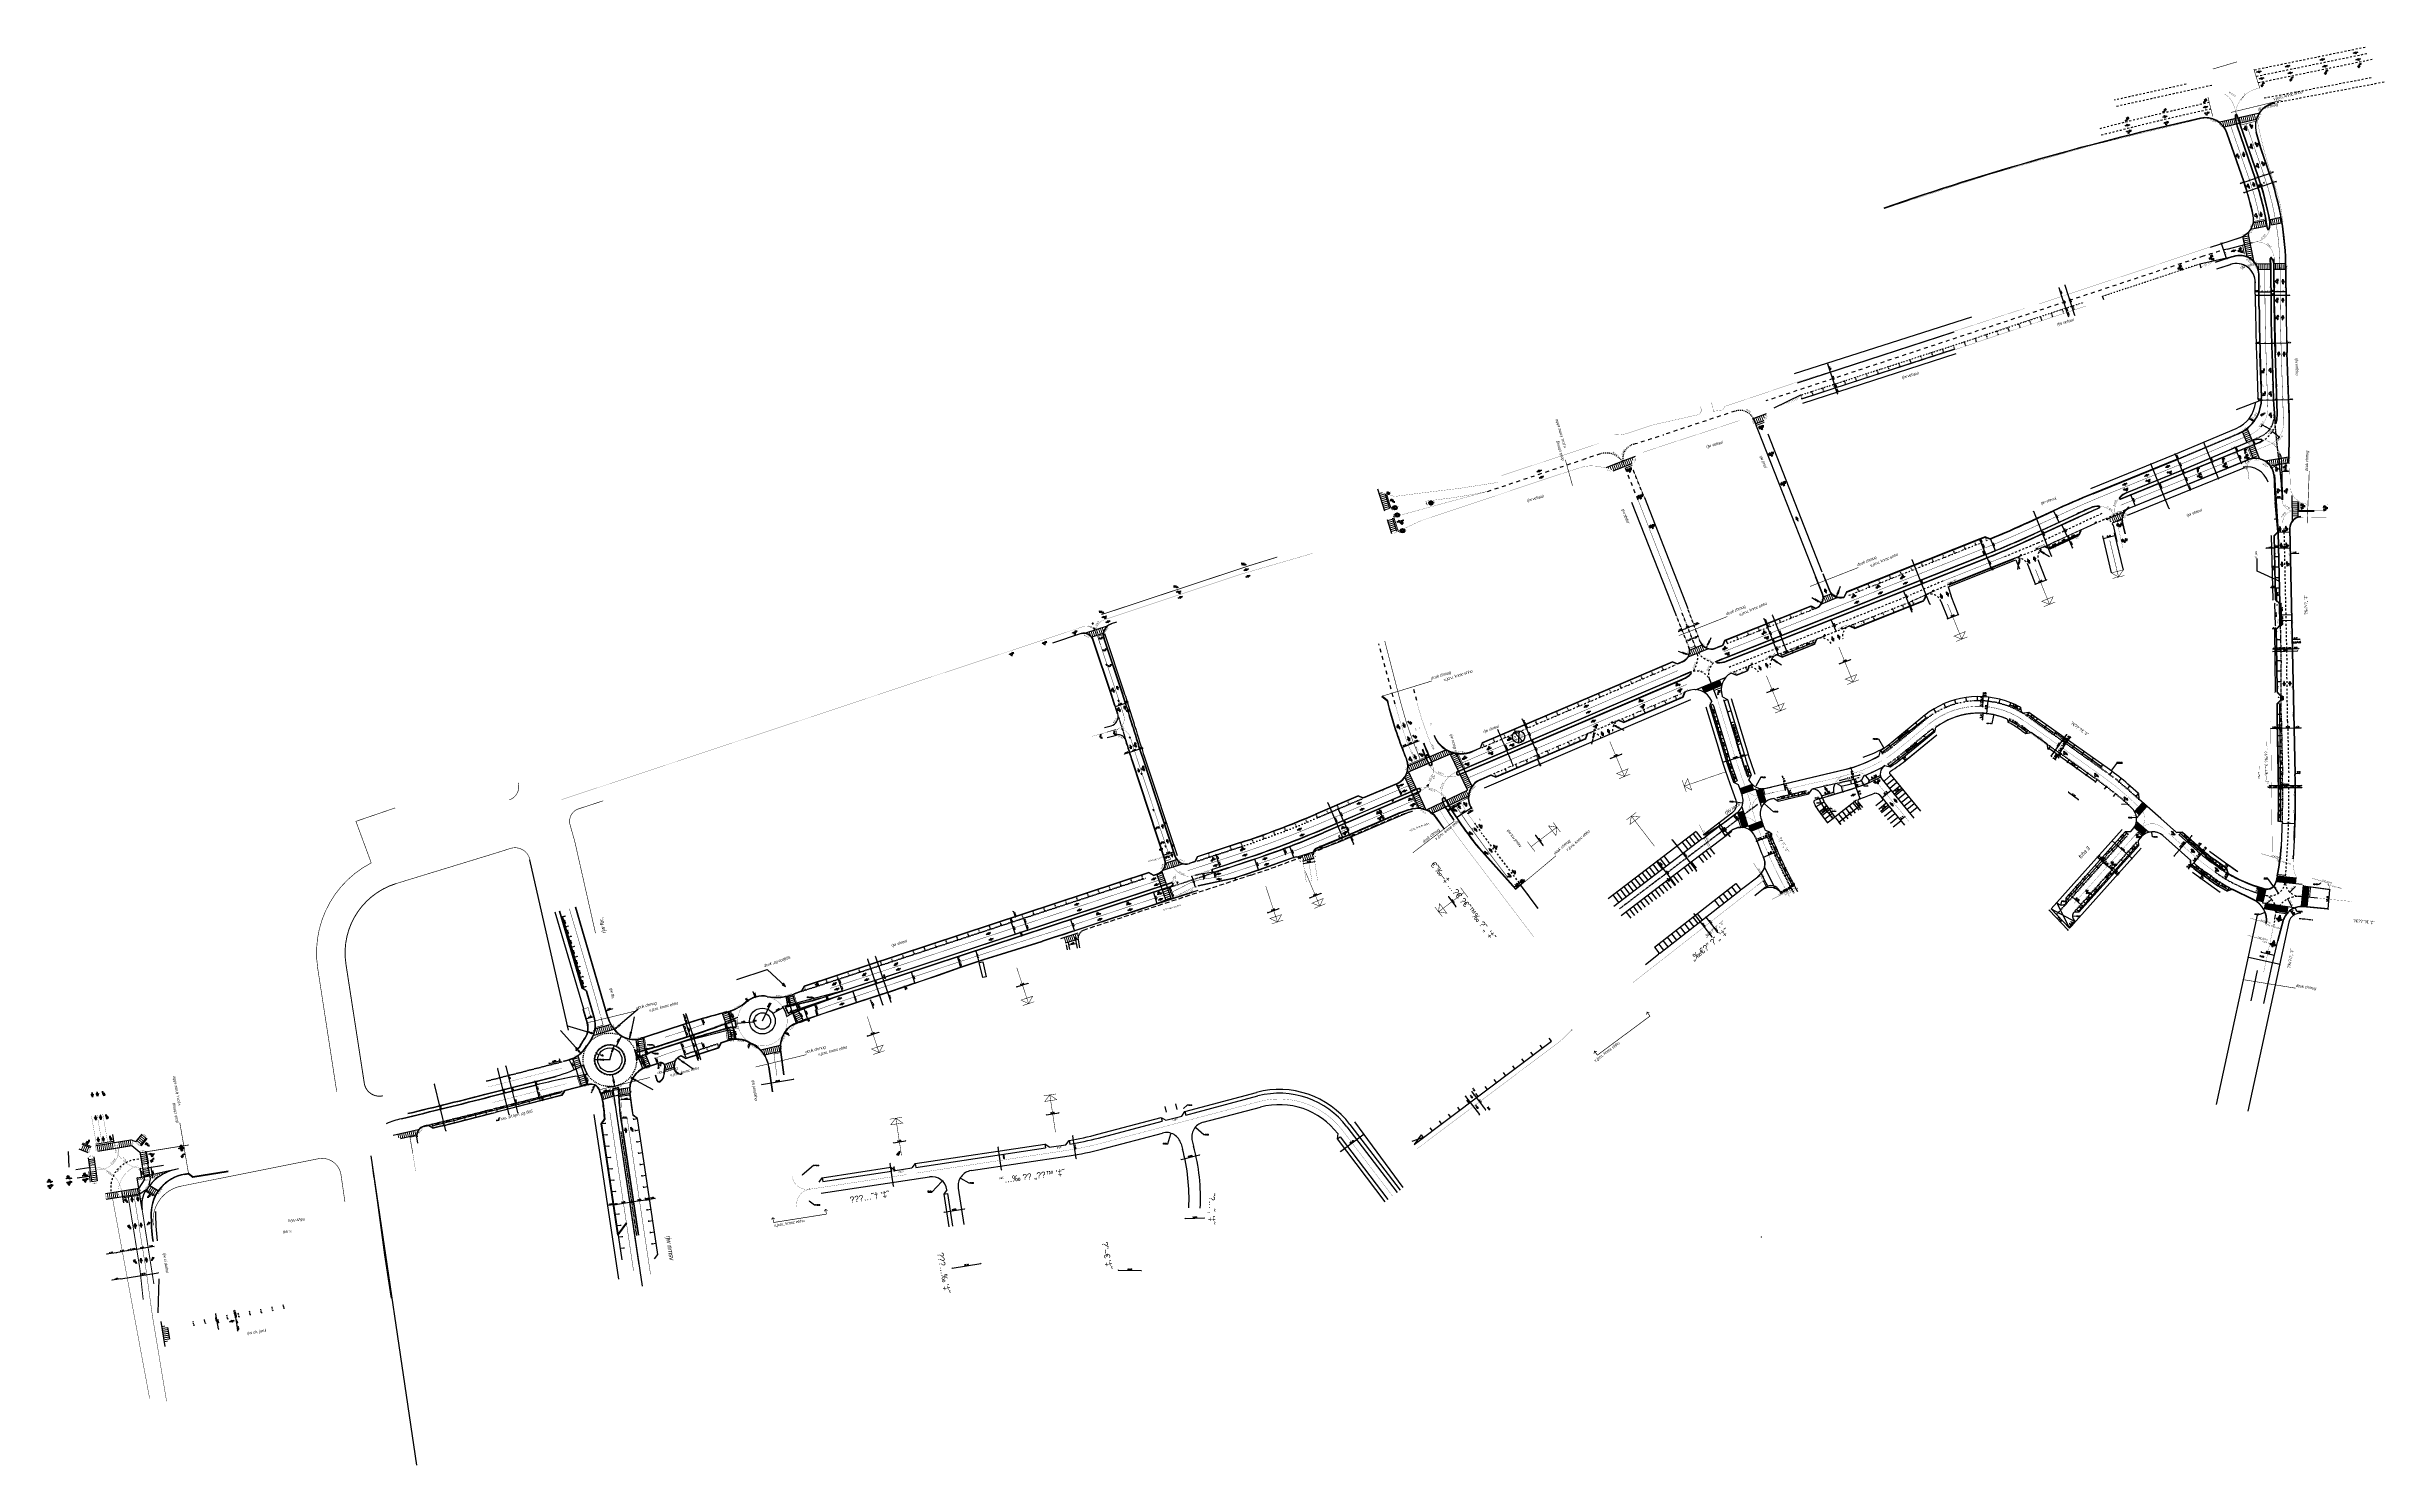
# Model space of a CAD drawing. Extents: x 183304 to 184528, y 666784 to 667526.
import ezdxf
from ezdxf.enums import TextEntityAlignment as Align

# ---------------------------------------------------------------- set-up
doc = ezdxf.new("R2010")
doc.units = 0
for name, pattern in [('1-1', [2, 1, -1]), ('1-2', [3, 1, -2]), ('CENTER', [2, 1.25, -0.25, 0.25, -0.25]), ('D1', [2, 1, -1]), ('DASHED', [0.75, 0.5, -0.25]), ('DOT2', [3.175, 0, -3.175]), ('HIDDEN', [3, 2, -1]), ('S200-200', [4, 2, -2]), ('zeva05_05', [1, 0.5, -0.5]), ('גרעין$0${ Origin Line }', [0])]:
    doc.linetypes.add(name, pattern=pattern)
for name, color, linetype in [('0-XREF', 7, 'Continuous'), ('1-1', 7, '1-1'), ('1GADER-BETON', 9, 'Continuous'), ('6620haluka', 160, 'Continuous'), ('816', 7, '1-1'), ('817', 140, '1-1'), ('818', 10, '1-1'), ('am-dim', 7, 'Continuous'), ('am-midraha', 191, 'Continuous'), ('am-text', 4, 'Continuous'), ('ASMADE', 190, 'D1'), ('bl-tr-sign-7', 7, 'Continuous'), ('BLOCK', 7, 'Continuous'), ('cl', 1, 'CENTER'), ('D-15', 20, '1-1'), ('d-amud', 7, 'Continuous'), ('D-Borderline', 150, 'Continuous'), ('d-cl', 1, 'CENTER'), ('D-Cross', 151, 'Continuous'), ('D-D13', 7, 'Continuous'), ('D-Dim', 7, 'Continuous'), ('D-Dim-pk', 7, 'Continuous'), ('D-DIM2', 7, 'Continuous'), ('D-EV-INSIDE', 2, 'Continuous'), ('D-ev.sov.m', 1, '1-1'), ('d-gova', 152, 'Continuous'), ('d-han', 115, 'Continuous'), ('D-Kav-Parking', 9, 'DOT2'), ('D-Kikar-a', 44, 'HIDDEN'), ('D-Kir', 7, 'Continuous'), ('D-Kir-hd', 8, 'DASHED'), ('D-L-OLD', 7, 'DASHED'), ('D-MAAVAR', 7, 'Continuous'), ('D-Midraha', 220, 'Continuous'), ('D-MIS', 2, 'Continuous'), ('D-Nativ', 7, '1-1'), ('D-OZAR', 7, 'Continuous'), ('D-Paint', 7, 'Continuous'), ('D-Park', 3, 'Continuous'), ('D-Parking', 123, 'DASHED'), ('D-Road', 7, 'Continuous'), ('D-Rozeta', 9, 'Continuous'), ('d-sdwlk', 7, 'Continuous'), ('D-SEVA', 7, 'Continuous'), ('D-Tamrur', 7, 'Continuous'), ('D-TEXT', 7, 'Continuous'), ('D-TEXT1', 7, 'Continuous'), ('D-TEXT2', 7, 'Continuous'), ('D-TXT', 7, 'Continuous'), ('D-TXT-M', 7, 'Continuous'), ('d-zeva1-2', 7, '1-2'), ('D14', 7, 'Continuous'), ('HAL_APSHT_line', 160, 'Continuous'), ('IDAN_POINTS', 7, 'Continuous'), ('IDAN_PTELEV', 7, 'Continuous'), ('IDAN_PTNUM', 7, 'Continuous'), ('KAYAM', 8, 'Continuous'), ('Layer1', 10, 'Continuous'), ('Layer3', 3, 'Continuous'), ('Layer6', 11, 'D1'), ('M-SIMUN', 140, 'Continuous'), ('NEW', 5, 'DASHED'), ('nikuz', 150, 'Continuous'), ('pCellK', 5, 'Continuous'), ('pl', 7, 'Continuous'), ('row', 160, 'Continuous'), ('smr even safa', 1, 'Continuous'), ('stxt', 7, 'Continuous'), ('TAMRUR', 7, 'Continuous'), ('TR-MARK-T', 2, 'Continuous'), ('TR-TXT', 2, 'Continuous'), ('TREE', 100, 'Continuous'), ('zeva', 7, 'Continuous'), ('ZEVA-811', 8, 'zeva05_05'), ('בני ברק$0$BROS', 7, 'Continuous')]:
    doc.layers.add(name, color=color, linetype=linetype)
doc.styles.add('0-Techno', font='0-techno')
doc.styles.add('DDIM', font='heb.shx')
doc.styles.add('GIL', font='gil.shx')
doc.styles.add('HEBTXT', font='HEBTXT')
doc.styles.add('m', font='mirym.shx')
doc.styles.add('mir', font='miryl')
doc.styles.add('MIR2', font='mirym.shx', dxfattribs={"width": 0.8, "oblique": 10})
doc.styles.add('MIRYL', font='miryl.shx')
doc.styles.add('mirym', font='mirym.shx')
doc.styles.add('mvt-ariallf', font='mvt-ariallf')
doc.styles.add('mvt-hebtxt', font='mvt-oron')
doc.styles.add('mvt_hebtxt', font='mvt-oronm')
doc.styles.add('oron', font='oron.shx')
doc.styles.add('r', font='romand')
doc.styles.add('ROMAND', font='romand')
doc.styles.get("Standard").update_dxf_attribs({"font": 'romant.shx'})
doc.styles.add('T', font='MIRYM')
doc.styles.add('בני ברק$0$STANDARD', font='txt')
doc.dimstyles.new('D-Dim250', dxfattribs={"dimtxt": 0.5, "dimasz": 0.5, "dimexe": 0.18, "dimexo": 0.0625, "dimgap": 0.2, "dimtad": 1, "dimtoh": 1, "dimzin": 0, "dimdsep": 46, "dimtxsty": 'oron', "dimblk": 'OBLIQUE', "dimcen": 0.09, "dimadec": 0, "dimazin": 0, "dimtfac": 1, "dimtofl": 0, "dimtmove": 0, "dimatfit": 3, "dimfxl": 1, "dimtolj": 1, "dimtzin": 0, "dimarcsym": 0})
doc.dimstyles.new('DDIM', dxfattribs={"dimscale": 1.35, "dimtxt": 0.75, "dimasz": 0.35, "dimexe": 0, "dimexo": 0.5, "dimgap": 0.15, "dimtad": 1, "dimdec": 1, "dimzin": 0, "dimdsep": 46, "dimtxsty": 'ROMAND', "dimblk1": 'OBLIQUE', "dimblk2": 'OBLIQUE', "dimsah": 1, "dimcen": 0.5, "dimse1": 1, "dimse2": 1, "dimadec": 0, "dimazin": 0, "dimtfac": 0.75, "dimtdec": 1, "dimtmove": 2, "dimatfit": 3, "dimldrblk": 'OBLIQUE', "dimfxl": 1, "dimtolj": 1, "dimtzin": 0, "dimarcsym": 0})
doc.dimstyles.new('dim1', dxfattribs={"dimtxt": 0.7, "dimasz": 0.5, "dimexe": 0.18, "dimexo": 0.0625, "dimgap": 0.2, "dimtad": 1, "dimtoh": 1, "dimzin": 0, "dimdsep": 46, "dimtxsty": 'oron', "dimblk": 'OBLIQUE', "dimcen": 0.09, "dimadec": 0, "dimazin": 0, "dimtfac": 1, "dimtofl": 0, "dimtmove": 0, "dimatfit": 3, "dimfxl": 1, "dimtolj": 1, "dimtzin": 0, "dimarcsym": 0})
doc.dimstyles.new('RAD', dxfattribs={"dimtxt": 0.5, "dimasz": 0.4, "dimexe": 0.1, "dimexo": 0, "dimgap": 0.1, "dimtad": 1, "dimtih": 1, "dimtoh": 1, "dimzin": 0, "dimdsep": 46, "dimtxsty": 'r', "dimcen": 0.1, "dimdle": 0.3, "dimadec": 0, "dimazin": 0, "dimtfac": 0.466667, "dimtofl": 0, "dimtmove": 1, "dimatfit": 3, "dimfxl": 1, "dimtolj": 1, "dimtzin": 0, "dimarcsym": 0})
doc.dimstyles.new('tik', dxfattribs={"dimscale": 1.25, "dimtxt": 0.5, "dimasz": 0.25, "dimexe": 0, "dimexo": 0, "dimgap": 0.09, "dimtad": 1, "dimzin": 0, "dimdsep": 46, "dimtxsty": 'r', "dimblk1": 'OBLIQUE', "dimblk2": 'OBLIQUE', "dimsah": 1, "dimcen": 0.09, "dimse1": 1, "dimse2": 1, "dimclrd": 256, "dimclrt": 256, "dimadec": 0, "dimazin": 0, "dimtfac": 1, "dimtix": 1, "dimtmove": 2, "dimatfit": 3, "dimldrblk": 'OBLIQUE', "dimfxl": 1, "dimtolj": 1, "dimtzin": 0, "dimarcsym": 0})

# ---------------------------------------------------------------- blocks, each defined once
blk = doc.blocks.new('_Oblique')
at = {"color": 0, "linetype": 'ByBlock', "lineweight": -2}
blk.add_line((-0.5, -0.5), (0.5, 0.5), dxfattribs=at)
blk = doc.blocks.new('*D10')
at = {"layer": 'D-TEXT', "lineweight": -2, "transparency": 16777216}
blk.add_line((183638.5, 667019.9), (183646.2, 666996.1), dxfattribs=at)
at = {"layer": 'DEFPOINTS', "color": 0, "transparency": 16777216}
for p in [(183639.2, 667020.1), (183646.2, 666996.1), (183646.9, 666996.3)]:
    blk.add_point(p, dxfattribs=at)
at = {"layer": 'D-TEXT', "lineweight": -2, "transparency": 16777216, "xscale": 0.3125, "yscale": 0.3125, "zscale": 0.3125}
for p, rotation in [((183638.5, 667019.9), 108.0570688952998), ((183646.2, 666996.1), 288.0570688952998)]:
    blk.add_blockref('_Oblique', p, dxfattribs=dict(at, rotation=rotation))
at = {"layer": 'D-TEXT', "transparency": 16777216, "insert": (183642.8, 667008.1), "char_height": 0.625, "attachment_point": 5, "rotation": 288.0571, "style": 'r'}
blk.add_mtext('\\A1;25.00', dxfattribs=at)
blk = doc.blocks.new('*D15')
at = {"layer": 'D-Dim', "lineweight": -2, "ltscale": 0.5, "transparency": 16777216}
for p, q in [((183638.1, 667016.6), (183638, 667016.9)), ((183638.1, 667016.6), (183638.7, 667014.7)), ((183638.7, 667014.7), (183638.8, 667014.4))]:
    blk.add_line(p, q, dxfattribs=at)
at = {"layer": 'DEFPOINTS', "color": 0, "ltscale": 0.5, "transparency": 16777216}
for p in [(183638.1, 667016.6), (183638.7, 667014.7), (183638.7, 667014.7)]:
    blk.add_point(p, dxfattribs=at)
at = {"layer": 'D-Dim', "lineweight": -2, "ltscale": 0.5, "transparency": 16777216, "xscale": 0.3125, "yscale": 0.3125, "zscale": 0.3125}
for p, rotation in [((183638.1, 667016.6), 288.0570688935591), ((183638.7, 667014.7), 108.0570688935591)]:
    blk.add_blockref('_Oblique', p, dxfattribs=dict(at, rotation=rotation))
at = {"layer": 'D-Dim', "ltscale": 0.5, "transparency": 16777216, "insert": (183638.8, 667015.8), "char_height": 0.625, "attachment_point": 5, "rotation": 288.0571, "style": 'r'}
blk.add_mtext('\\A1;2.00', dxfattribs=at)
blk = doc.blocks.new('*D16')
at = {"layer": 'D-Dim', "lineweight": -2, "ltscale": 0.5, "transparency": 16777216}
blk.add_line((183638.7, 667014.7), (183640.7, 667008.5), dxfattribs=at)
at = {"layer": 'DEFPOINTS', "color": 0, "ltscale": 0.5, "transparency": 16777216}
for p in [(183638.7, 667014.7), (183640.7, 667008.5), (183640.7, 667008.5)]:
    blk.add_point(p, dxfattribs=at)
at = {"layer": 'D-Dim', "lineweight": -2, "ltscale": 0.5, "transparency": 16777216, "xscale": 0.3125, "yscale": 0.3125, "zscale": 0.3125}
for p, rotation in [((183638.7, 667014.7), 108.0570688935591), ((183640.7, 667008.5), 288.0570688935591)]:
    blk.add_blockref('_Oblique', p, dxfattribs=dict(at, rotation=rotation))
at = {"layer": 'D-Dim', "ltscale": 0.5, "transparency": 16777216, "insert": (183640.1, 667011.7), "char_height": 0.625, "attachment_point": 5, "rotation": 288.0571, "style": 'r'}
blk.add_mtext('\\A1;6.50', dxfattribs=at)
blk = doc.blocks.new('*D17')
at = {"layer": 'D-Dim', "lineweight": -2, "ltscale": 0.5, "transparency": 16777216}
for p, q in [((183640.7, 667008.5), (183640.6, 667008.8)), ((183640.7, 667008.5), (183641.3, 667006.6)), ((183641.3, 667006.6), (183641.4, 667006.3))]:
    blk.add_line(p, q, dxfattribs=at)
at = {"layer": 'DEFPOINTS', "color": 0, "ltscale": 0.5, "transparency": 16777216}
for p in [(183640.7, 667008.5), (183641.3, 667006.6), (183641.3, 667006.6)]:
    blk.add_point(p, dxfattribs=at)
at = {"layer": 'D-Dim', "lineweight": -2, "ltscale": 0.5, "transparency": 16777216, "xscale": 0.3125, "yscale": 0.3125, "zscale": 0.3125}
for p, rotation in [((183640.7, 667008.5), 288.0570688935591), ((183641.3, 667006.6), 108.0570688935591)]:
    blk.add_blockref('_Oblique', p, dxfattribs=dict(at, rotation=rotation))
at = {"layer": 'D-Dim', "ltscale": 0.5, "transparency": 16777216, "insert": (183641.4, 667007.7), "char_height": 0.625, "attachment_point": 5, "rotation": 288.0571, "style": 'r'}
blk.add_mtext('\\A1;2.00', dxfattribs=at)
blk = doc.blocks.new('*D18')
at = {"layer": 'D-Dim', "lineweight": -2, "ltscale": 0.5, "transparency": 16777216}
blk.add_line((183641.3, 667006.6), (183643.3, 667000.4), dxfattribs=at)
at = {"layer": 'DEFPOINTS', "color": 0, "ltscale": 0.5, "transparency": 16777216}
for p in [(183641.3, 667006.6), (183643.3, 667000.4), (183643.3, 667000.4)]:
    blk.add_point(p, dxfattribs=at)
at = {"layer": 'D-Dim', "lineweight": -2, "ltscale": 0.5, "transparency": 16777216, "xscale": 0.3125, "yscale": 0.3125, "zscale": 0.3125}
for p, rotation in [((183641.3, 667006.6), 108.0570688935591), ((183643.3, 667000.4), 288.0570688935591)]:
    blk.add_blockref('_Oblique', p, dxfattribs=dict(at, rotation=rotation))
at = {"layer": 'D-Dim', "ltscale": 0.5, "transparency": 16777216, "insert": (183642.7, 667003.6), "char_height": 0.625, "attachment_point": 5, "rotation": 288.0571, "style": 'r'}
blk.add_mtext('\\A1;6.50', dxfattribs=at)
blk = doc.blocks.new('*D19')
at = {"layer": 'D-Dim', "lineweight": -2, "ltscale": 0.5, "transparency": 16777216}
for p, q in [((183643.3, 667000.4), (183643.2, 667000.7)), ((183643.3, 667000.4), (183644, 666998.5)), ((183644, 666998.5), (183644.1, 666998.2))]:
    blk.add_line(p, q, dxfattribs=at)
at = {"layer": 'DEFPOINTS', "color": 0, "ltscale": 0.5, "transparency": 16777216}
for p in [(183643.3, 667000.4), (183644, 666998.5), (183644, 666998.5)]:
    blk.add_point(p, dxfattribs=at)
at = {"layer": 'D-Dim', "lineweight": -2, "ltscale": 0.5, "transparency": 16777216, "xscale": 0.3125, "yscale": 0.3125, "zscale": 0.3125}
for p, rotation in [((183643.3, 667000.4), 288.0570688935591), ((183644, 666998.5), 108.0570688935591)]:
    blk.add_blockref('_Oblique', p, dxfattribs=dict(at, rotation=rotation))
at = {"layer": 'D-Dim', "ltscale": 0.5, "transparency": 16777216, "insert": (183644.1, 666999.6), "char_height": 0.625, "attachment_point": 5, "rotation": 288.0571, "style": 'r'}
blk.add_mtext('\\A1;2.00', dxfattribs=at)
blk = doc.blocks.new('*D20')
at = {"layer": 'D-Dim', "lineweight": -2, "ltscale": 0.5, "transparency": 16777216}
blk.add_line((183644, 666998.5), (183644.9, 666995.7), dxfattribs=at)
at = {"layer": 'DEFPOINTS', "color": 0, "ltscale": 0.5, "transparency": 16777216}
for p in [(183644, 666998.5), (183644.9, 666995.7), (183644.9, 666995.7)]:
    blk.add_point(p, dxfattribs=at)
at = {"layer": 'D-Dim', "lineweight": -2, "ltscale": 0.5, "transparency": 16777216, "xscale": 0.3125, "yscale": 0.3125, "zscale": 0.3125}
for p, rotation in [((183644, 666998.5), 108.0570688935591), ((183644.9, 666995.7), 288.0570688935591)]:
    blk.add_blockref('_Oblique', p, dxfattribs=dict(at, rotation=rotation))
at = {"layer": 'D-Dim', "ltscale": 0.5, "transparency": 16777216, "insert": (183644.8, 666997.2), "char_height": 0.625, "attachment_point": 5, "rotation": 288.0571, "style": 'r'}
blk.add_mtext('\\A1;3.00', dxfattribs=at)
blk = doc.blocks.new('pk1')
for p, q in [((-0.3, 2), (0.3, 2)), ((0, 2), (0, 0))]:
    blk.add_line(p, q)
blk = doc.blocks.new('*D11')
at = {"layer": 'D-Dim', "lineweight": -2, "ltscale": 0.5, "transparency": 16777216}
blk.add_line((183637.3, 667019.5), (183638.2, 667016.6), dxfattribs=at)
at = {"layer": 'DEFPOINTS', "color": 0, "ltscale": 0.5, "transparency": 16777216}
for p in [(183637.3, 667019.5), (183638.2, 667016.6), (183638.2, 667016.6)]:
    blk.add_point(p, dxfattribs=at)
at = {"layer": 'D-Dim', "lineweight": -2, "ltscale": 0.5, "transparency": 16777216, "xscale": 0.3125, "yscale": 0.3125, "zscale": 0.3125}
for p, rotation in [((183637.3, 667019.5), 108.0570688944268), ((183638.2, 667016.6), 288.0570688944267)]:
    blk.add_blockref('_Oblique', p, dxfattribs=dict(at, rotation=rotation))
at = {"layer": 'D-Dim', "ltscale": 0.5, "transparency": 16777216, "insert": (183638.1, 667018.2), "char_height": 0.625, "attachment_point": 5, "rotation": 288.0571, "style": 'r'}
blk.add_mtext('\\A1;3.00', dxfattribs=at)
blk = doc.blocks.new('*D12')
at = {"layer": 'D-Dim', "lineweight": -2, "transparency": 16777216}
blk.add_line((183744.1, 667031.3), (183745.8, 667026.1), dxfattribs=at)
at = {"layer": 'DEFPOINTS', "color": 0, "transparency": 16777216}
for p in [(183744.1, 667031.3), (183745.8, 667026.1), (183745.8, 667026.1)]:
    blk.add_point(p, dxfattribs=at)
at = {"layer": 'D-Dim', "lineweight": -2, "transparency": 16777216, "xscale": 0.3125, "yscale": 0.3125, "zscale": 0.3125}
for p, rotation in [((183744.1, 667031.3), 108.7037107940015), ((183745.8, 667026.1), 288.7037107940015)]:
    blk.add_blockref('_Oblique', p, dxfattribs=dict(at, rotation=rotation))
at = {"layer": 'D-Dim', "transparency": 16777216, "insert": (183745.3, 667028.8), "char_height": 0.625, "attachment_point": 5, "rotation": 288.7037, "style": 'r'}
blk.add_mtext('\\A1;5.50', dxfattribs=at)
blk = doc.blocks.new('*D13')
at = {"layer": 'D-Dim', "lineweight": -2, "transparency": 16777216}
blk.add_line((183737.8, 667049.8), (183744.1, 667031.3), dxfattribs=at)
at = {"layer": 'DEFPOINTS', "color": 0, "transparency": 16777216}
for p in [(183738.2, 667049.9), (183744.1, 667031.3), (183744.4, 667031.4)]:
    blk.add_point(p, dxfattribs=at)
at = {"layer": 'D-Dim', "lineweight": -2, "transparency": 16777216, "xscale": 0.3125, "yscale": 0.3125, "zscale": 0.3125}
for p, rotation in [((183737.8, 667049.8), 108.7037107925995), ((183744.1, 667031.3), 288.7037107925995)]:
    blk.add_blockref('_Oblique', p, dxfattribs=dict(at, rotation=rotation))
at = {"layer": 'D-Dim', "transparency": 16777216, "insert": (183742.5, 667039.5), "char_height": 0.625, "attachment_point": 5, "rotation": 288.7037, "style": 'r'}
blk.add_mtext('\\A1;19.50', dxfattribs=at)
blk = doc.blocks.new('*D21')
at = {"layer": 'D-Dim', "lineweight": -2, "ltscale": 0.5, "transparency": 16777216}
blk.add_line((183980.1, 667127.2), (183982.6, 667121.2), dxfattribs=at)
at = {"layer": 'DEFPOINTS', "color": 0, "ltscale": 0.5, "transparency": 16777216}
for p in [(183980.1, 667127.2), (183982.6, 667121.2), (183982.7, 667121.3)]:
    blk.add_point(p, dxfattribs=at)
at = {"layer": 'D-Dim', "lineweight": -2, "ltscale": 0.5, "transparency": 16777216, "xscale": 0.3125, "yscale": 0.3125, "zscale": 0.3125}
for p, rotation in [((183980.1, 667127.2), 113.1412800212641), ((183982.6, 667121.2), 293.1412800212642)]:
    blk.add_blockref('_Oblique', p, dxfattribs=dict(at, rotation=rotation))
at = {"layer": 'D-Dim', "ltscale": 0.5, "transparency": 16777216, "insert": (183981.7, 667124.4), "char_height": 0.625, "attachment_point": 5, "rotation": 293.1413, "style": 'r'}
blk.add_mtext('\\A1;6.50', dxfattribs=at)
blk = doc.blocks.new('*D22')
at = {"layer": 'D-Dim', "lineweight": -2, "ltscale": 0.5, "transparency": 16777216}
for p, q in [((183982.7, 667121.3), (183982.6, 667121.6)), ((183982.7, 667121.3), (183983.5, 667119.4)), ((183983.5, 667119.4), (183983.6, 667119.2))]:
    blk.add_line(p, q, dxfattribs=at)
at = {"layer": 'DEFPOINTS', "color": 0, "ltscale": 0.5, "transparency": 16777216}
for p in [(183982.7, 667121.3), (183983.5, 667119.4), (183983.5, 667119.4)]:
    blk.add_point(p, dxfattribs=at)
at = {"layer": 'D-Dim', "lineweight": -2, "ltscale": 0.5, "transparency": 16777216, "xscale": 0.3125, "yscale": 0.3125, "zscale": 0.3125}
for p, rotation in [((183982.7, 667121.3), 293.1412800212642), ((183983.5, 667119.4), 113.1412800212641)]:
    blk.add_blockref('_Oblique', p, dxfattribs=dict(at, rotation=rotation))
at = {"layer": 'D-Dim', "ltscale": 0.5, "transparency": 16777216, "insert": (183983.5, 667120.5), "char_height": 0.625, "attachment_point": 5, "rotation": 293.1413, "style": 'r'}
blk.add_mtext('\\A1;2.00', dxfattribs=at)
blk = doc.blocks.new('*D23')
at = {"layer": 'D-Dim', "lineweight": -2, "ltscale": 0.5, "transparency": 16777216}
blk.add_line((183983.5, 667119.4), (183985.8, 667113.9), dxfattribs=at)
at = {"layer": 'DEFPOINTS', "color": 0, "ltscale": 0.5, "transparency": 16777216}
for p in [(183983.5, 667119.4), (183985.8, 667113.9), (183985.8, 667113.9)]:
    blk.add_point(p, dxfattribs=at)
at = {"layer": 'D-Dim', "lineweight": -2, "ltscale": 0.5, "transparency": 16777216, "xscale": 0.3125, "yscale": 0.3125, "zscale": 0.3125}
for p, rotation in [((183983.5, 667119.4), 113.1412800212641), ((183985.8, 667113.9), 293.1412800212642)]:
    blk.add_blockref('_Oblique', p, dxfattribs=dict(at, rotation=rotation))
at = {"layer": 'D-Dim', "ltscale": 0.5, "transparency": 16777216, "insert": (183985.1, 667116.8), "char_height": 0.625, "attachment_point": 5, "rotation": 293.1413, "style": 'r'}
blk.add_mtext('\\A1;6.00', dxfattribs=at)
blk = doc.blocks.new('*D24')
at = {"layer": 'D-Dim', "lineweight": -2, "ltscale": 0.5, "transparency": 16777216}
blk.add_line((183985.8, 667113.9), (183988, 667108.9), dxfattribs=at)
at = {"layer": 'DEFPOINTS', "color": 0, "ltscale": 0.5, "transparency": 16777216}
for p in [(183985.8, 667113.9), (183988, 667108.9), (183988, 667108.9)]:
    blk.add_point(p, dxfattribs=at)
at = {"layer": 'D-Dim', "lineweight": -2, "ltscale": 0.5, "transparency": 16777216, "xscale": 0.3125, "yscale": 0.3125, "zscale": 0.3125}
for p, rotation in [((183985.8, 667113.9), 113.1412800212641), ((183988, 667108.9), 293.1412800212642)]:
    blk.add_blockref('_Oblique', p, dxfattribs=dict(at, rotation=rotation))
at = {"layer": 'D-Dim', "ltscale": 0.5, "transparency": 16777216, "insert": (183987.3, 667111.6), "char_height": 0.625, "attachment_point": 5, "rotation": 293.1413, "style": 'r'}
blk.add_mtext('\\A1;5.50', dxfattribs=at)
blk = doc.blocks.new('*D25')
at = {"layer": 'D-Dim', "lineweight": -2, "ltscale": 0.5, "transparency": 16777216}
blk.add_line((183974.7, 667130.4), (183982.4, 667112.4), dxfattribs=at)
at = {"layer": 'DEFPOINTS', "color": 0, "ltscale": 0.5, "transparency": 16777216}
for p in [(183975, 667130.5), (183982.4, 667112.4), (183982.7, 667112.5)]:
    blk.add_point(p, dxfattribs=at)
at = {"layer": 'D-Dim', "lineweight": -2, "ltscale": 0.5, "transparency": 16777216, "xscale": 0.3125, "yscale": 0.3125, "zscale": 0.3125}
for p, rotation in [((183974.7, 667130.4), 113.1412800212954), ((183982.4, 667112.4), 293.1412800212954)]:
    blk.add_blockref('_Oblique', p, dxfattribs=dict(at, rotation=rotation))
at = {"layer": 'D-Dim', "ltscale": 0.5, "transparency": 16777216, "insert": (183978.9, 667121.5), "char_height": 0.625, "attachment_point": 5, "rotation": 293.1413, "style": 'r'}
blk.add_mtext('\\A1;19.56', dxfattribs=at)
blk = doc.blocks.new('*D26')
at = {"layer": 'D-Dim', "lineweight": -2, "ltscale": 0.5, "transparency": 16777216}
blk.add_line((183810, 667073.5), (183810.9, 667070.7), dxfattribs=at)
at = {"layer": 'DEFPOINTS', "color": 0, "ltscale": 0.5, "transparency": 16777216}
for p in [(183810.3, 667073.6), (183810.9, 667070.7), (183811.3, 667070.8)]:
    blk.add_point(p, dxfattribs=at)
at = {"layer": 'D-Dim', "lineweight": -2, "ltscale": 0.5, "transparency": 16777216, "xscale": 0.3125, "yscale": 0.3125, "zscale": 0.3125}
for p, rotation in [((183810, 667073.5), 108.2176838830575), ((183810.9, 667070.7), 288.2176838830575)]:
    blk.add_blockref('_Oblique', p, dxfattribs=dict(at, rotation=rotation))
at = {"layer": 'D-Dim', "ltscale": 0.5, "transparency": 16777216, "insert": (183810.8, 667072.2), "char_height": 0.625, "attachment_point": 5, "rotation": 288.2177, "style": 'r'}
blk.add_mtext('\\A1;3.00', dxfattribs=at)
blk = doc.blocks.new('*D27')
at = {"layer": 'D-Dim', "lineweight": -2, "ltscale": 0.5, "transparency": 16777216}
for p, q in [((183808.3, 667069.8), (183808.2, 667070.1)), ((183808.3, 667069.8), (183808.9, 667067.9)), ((183808.9, 667067.9), (183809, 667067.6))]:
    blk.add_line(p, q, dxfattribs=at)
at = {"layer": 'DEFPOINTS', "color": 0, "ltscale": 0.5, "transparency": 16777216}
for p in [(183811.3, 667070.8), (183808.9, 667067.9), (183808.9, 667067.9)]:
    blk.add_point(p, dxfattribs=at)
at = {"layer": 'D-Dim', "lineweight": -2, "ltscale": 0.5, "transparency": 16777216, "xscale": 0.3125, "yscale": 0.3125, "zscale": 0.3125}
for p, rotation in [((183808.3, 667069.8), 288.2176838829377), ((183808.9, 667067.9), 108.2176838829377)]:
    blk.add_blockref('_Oblique', p, dxfattribs=dict(at, rotation=rotation))
at = {"layer": 'D-Dim', "ltscale": 0.5, "transparency": 16777216, "insert": (183809, 667069), "char_height": 0.625, "attachment_point": 5, "rotation": 288.2177, "style": 'r'}
blk.add_mtext('\\A1;2.00', dxfattribs=at)
blk = doc.blocks.new('*D28')
at = {"layer": 'D-Dim', "lineweight": -2, "ltscale": 0.5, "transparency": 16777216}
blk.add_line((183808.9, 667067.9), (183811, 667061.7), dxfattribs=at)
at = {"layer": 'DEFPOINTS', "color": 0, "ltscale": 0.5, "transparency": 16777216}
for p in [(183808.9, 667067.9), (183811, 667061.7), (183813.6, 667062.6)]:
    blk.add_point(p, dxfattribs=at)
at = {"layer": 'D-Dim', "lineweight": -2, "ltscale": 0.5, "transparency": 16777216, "xscale": 0.3125, "yscale": 0.3125, "zscale": 0.3125}
for p, rotation in [((183808.9, 667067.9), 108.2176838829377), ((183811, 667061.7), 288.2176838829377)]:
    blk.add_blockref('_Oblique', p, dxfattribs=dict(at, rotation=rotation))
at = {"layer": 'D-Dim', "ltscale": 0.5, "transparency": 16777216, "insert": (183810.4, 667064.9), "char_height": 0.625, "attachment_point": 5, "rotation": 288.2177, "style": 'r'}
blk.add_mtext('\\A1;6.50', dxfattribs=at)
blk = doc.blocks.new('*D29')
at = {"layer": 'D-Dim', "lineweight": -2, "ltscale": 0.5, "transparency": 16777216}
for p, q in [((183813.6, 667062.6), (183813.5, 667062.9)), ((183813.6, 667062.6), (183814.2, 667060.7)), ((183814.2, 667060.7), (183814.3, 667060.4))]:
    blk.add_line(p, q, dxfattribs=at)
at = {"layer": 'DEFPOINTS', "color": 0, "ltscale": 0.5, "transparency": 16777216}
for p in [(183813.6, 667062.6), (183814.2, 667060.7), (183814.2, 667060.7)]:
    blk.add_point(p, dxfattribs=at)
at = {"layer": 'D-Dim', "lineweight": -2, "ltscale": 0.5, "transparency": 16777216, "xscale": 0.3125, "yscale": 0.3125, "zscale": 0.3125}
for p, rotation in [((183813.6, 667062.6), 288.2176838829377), ((183814.2, 667060.7), 108.2176838829377)]:
    blk.add_blockref('_Oblique', p, dxfattribs=dict(at, rotation=rotation))
at = {"layer": 'D-Dim', "ltscale": 0.5, "transparency": 16777216, "insert": (183814.3, 667061.8), "char_height": 0.625, "attachment_point": 5, "rotation": 288.2177, "style": 'r'}
blk.add_mtext('\\A1;2.00', dxfattribs=at)
blk = doc.blocks.new('*D14')
at = {"layer": 'D-Dim', "lineweight": -2, "ltscale": 0.5, "transparency": 16777216}
blk.add_line((183735.3, 667027), (183736.6, 667023), dxfattribs=at)
at = {"layer": 'DEFPOINTS', "color": 0, "ltscale": 0.5, "transparency": 16777216}
for p in [(183734.4, 667026.8), (183736.6, 667023), (183736.6, 667023)]:
    blk.add_point(p, dxfattribs=at)
at = {"layer": 'D-Dim', "lineweight": -2, "ltscale": 0.5, "transparency": 16777216, "xscale": 0.3125, "yscale": 0.3125, "zscale": 0.3125}
for p, rotation in [((183735.3, 667027), 108.2176838845217), ((183736.6, 667023), 288.2176838845217)]:
    blk.add_blockref('_Oblique', p, dxfattribs=dict(at, rotation=rotation))
at = {"layer": 'D-Dim', "ltscale": 0.5, "transparency": 16777216, "insert": (183736.4, 667025.2), "char_height": 0.625, "attachment_point": 5, "rotation": 288.2177, "style": 'r'}
blk.add_mtext('\\A1;4.20', dxfattribs=at)
blk = doc.blocks.new('*D30')
at = {"layer": 'D-Dim', "lineweight": -2, "transparency": 16777216}
blk.add_line((183671.3, 667002.2), (183672.5, 667004.6), dxfattribs=at)
at = {"layer": 'DEFPOINTS', "color": 0, "transparency": 16777216}
for p in [(183671.7, 667002), (183672.5, 667004.6), (183672.9, 667004.5)]:
    blk.add_point(p, dxfattribs=at)
at = {"layer": 'D-Dim', "lineweight": -2, "transparency": 16777216, "xscale": 0.3125, "yscale": 0.3125, "zscale": 0.3125}
for p, rotation in [((183671.3, 667002.2), 244.3333202827222), ((183672.5, 667004.6), 64.33332028272218)]:
    blk.add_blockref('_Oblique', p, dxfattribs=dict(at, rotation=rotation))
at = {"layer": 'D-Dim', "transparency": 16777216, "insert": (183671.5, 667003.6), "char_height": 0.625, "attachment_point": 5, "rotation": 64.3333, "style": 'r'}
blk.add_mtext('\\A1;2.76', dxfattribs=at)
blk = doc.blocks.new('*D31')
at = {"layer": 'D-Dim', "lineweight": -2, "transparency": 16777216}
for p, q in [((183712, 667029.1), (183711.9, 667029.4)), ((183712.6, 667027.2), (183712, 667029.1)), ((183712.6, 667027.2), (183712.7, 667026.9))]:
    blk.add_line(p, q, dxfattribs=at)
at = {"layer": 'DEFPOINTS', "color": 0, "transparency": 16777216}
for p in [(183712, 667029.1), (183712.2, 667029.2), (183712.8, 667027.3)]:
    blk.add_point(p, dxfattribs=at)
at = {"layer": 'D-Dim', "lineweight": -2, "transparency": 16777216, "xscale": 0.3125, "yscale": 0.3125, "zscale": 0.3125}
for p, rotation in [((183712, 667029.1), 288.2176838845216), ((183712.6, 667027.2), 108.2176838845216)]:
    blk.add_blockref('_Oblique', p, dxfattribs=dict(at, rotation=rotation))
at = {"layer": 'D-Dim', "transparency": 16777216, "insert": (183712.7, 667028.3), "char_height": 0.625, "attachment_point": 5, "rotation": 288.2177, "style": 'r'}
blk.add_mtext('\\A1;2.00', dxfattribs=at)
blk = doc.blocks.new('*D32')
at = {"layer": 'D-Dim', "lineweight": -2, "transparency": 16777216}
blk.add_line((183674.8, 667028.6), (183673.8, 667031.4), dxfattribs=at)
at = {"layer": 'DEFPOINTS', "color": 0, "transparency": 16777216}
for p in [(183673.8, 667031.4), (183673.8, 667031.4), (183674.7, 667028.6)]:
    blk.add_point(p, dxfattribs=at)
at = {"layer": 'D-Dim', "lineweight": -2, "transparency": 16777216, "xscale": 0.3125, "yscale": 0.3125, "zscale": 0.3125}
for p, rotation in [((183673.8, 667031.4), 108.0132072452127), ((183674.8, 667028.6), 288.0132072452128)]:
    blk.add_blockref('_Oblique', p, dxfattribs=dict(at, rotation=rotation))
at = {"layer": 'D-Dim', "transparency": 16777216, "insert": (183674.7, 667030.1), "char_height": 0.625, "attachment_point": 5, "rotation": 288.0132, "style": 'r'}
blk.add_mtext('\\A1;2.97', dxfattribs=at)
blk = doc.blocks.new('*D33')
at = {"layer": 'D-Dim', "lineweight": -2, "transparency": 16777216}
blk.add_line((183663.7, 667016.4), (183662, 667021.4), dxfattribs=at)
at = {"layer": 'DEFPOINTS', "color": 0, "transparency": 16777216}
for p in [(183661.6, 667021.2), (183662, 667021.4), (183663.3, 667016.3)]:
    blk.add_point(p, dxfattribs=at)
at = {"layer": 'D-Dim', "lineweight": -2, "transparency": 16777216, "xscale": 0.3125, "yscale": 0.3125, "zscale": 0.3125}
for p, rotation in [((183662, 667021.4), 109.4524319939234), ((183663.7, 667016.4), 289.4524319939234)]:
    blk.add_blockref('_Oblique', p, dxfattribs=dict(at, rotation=rotation))
at = {"layer": 'D-Dim', "transparency": 16777216, "insert": (183663.2, 667019), "char_height": 0.625, "attachment_point": 5, "rotation": 289.4524, "style": 'r'}
blk.add_mtext('\\A1;5.22', dxfattribs=at)
blk = doc.blocks.new('*D34')
at = {"layer": 'D-Dim', "lineweight": -2, "transparency": 16777216}
blk.add_line((183694.2, 667021.1), (183696.3, 667015), dxfattribs=at)
at = {"layer": 'DEFPOINTS', "color": 0, "transparency": 16777216}
for p in [(183695, 667021.4), (183696.3, 667015), (183697.1, 667015.3)]:
    blk.add_point(p, dxfattribs=at)
at = {"layer": 'D-Dim', "lineweight": -2, "transparency": 16777216, "xscale": 0.3125, "yscale": 0.3125, "zscale": 0.3125}
for p, rotation in [((183694.2, 667021.1), 108.8065798767099), ((183696.3, 667015), 288.80657987671)]:
    blk.add_blockref('_Oblique', p, dxfattribs=dict(at, rotation=rotation))
at = {"layer": 'D-Dim', "transparency": 16777216, "insert": (183695.6, 667018.2), "char_height": 0.625, "attachment_point": 5, "rotation": 288.8066, "style": 'r'}
blk.add_mtext('\\A1;6.40', dxfattribs=at)
blk = doc.blocks.new('*D35')
at = {"layer": 'D-Dim', "lineweight": -2, "transparency": 16777216}
blk.add_line((183690.9, 667029.1), (183691.7, 667023.9), dxfattribs=at)
at = {"layer": 'DEFPOINTS', "color": 0, "transparency": 16777216}
for p in [(183690.4, 667029), (183691.2, 667023.8), (183691.7, 667023.9)]:
    blk.add_point(p, dxfattribs=at)
at = {"layer": 'D-Dim', "lineweight": -2, "transparency": 16777216, "xscale": 0.3125, "yscale": 0.3125, "zscale": 0.3125}
for p, rotation in [((183690.9, 667029.1), 98.75715383875695), ((183691.7, 667023.9), 278.7571538387569)]:
    blk.add_blockref('_Oblique', p, dxfattribs=dict(at, rotation=rotation))
at = {"layer": 'D-Dim', "transparency": 16777216, "insert": (183691.7, 667026.5), "char_height": 0.625, "attachment_point": 5, "rotation": 278.7572, "style": 'r'}
blk.add_mtext('\\A1;5.20', dxfattribs=at)
blk = doc.blocks.new('*D36')
at = {"layer": 'D-Dim', "lineweight": -2, "transparency": 16777216}
blk.add_line((183690, 667009.9), (183692.6, 667008.7), dxfattribs=at)
at = {"layer": 'DEFPOINTS', "color": 0, "transparency": 16777216}
for p in [(183690, 667010), (183692.6, 667008.7), (183692.6, 667008.7)]:
    blk.add_point(p, dxfattribs=at)
at = {"layer": 'D-Dim', "lineweight": -2, "transparency": 16777216, "xscale": 0.3125, "yscale": 0.3125, "zscale": 0.3125}
for p, rotation in [((183690, 667009.9), 153.9379001130664), ((183692.6, 667008.7), 333.9379001130663)]:
    blk.add_blockref('_Oblique', p, dxfattribs=dict(at, rotation=rotation))
at = {"layer": 'D-Dim', "transparency": 16777216, "insert": (183691.5, 667009.7), "char_height": 0.625, "attachment_point": 5, "rotation": 333.9379, "style": 'r'}
blk.add_mtext('\\A1;2.86', dxfattribs=at)
blk = doc.blocks.new('*D37')
at = {"layer": 'D-Dim', "lineweight": -2, "transparency": 16777216}
blk.add_line((183664.9, 667006.8), (183663.6, 667012.6), dxfattribs=at)
at = {"layer": 'DEFPOINTS', "color": 0, "transparency": 16777216}
for p in [(183662.3, 667012.4), (183663.6, 667012.6), (183663.6, 667006.5)]:
    blk.add_point(p, dxfattribs=at)
at = {"layer": 'D-Dim', "lineweight": -2, "transparency": 16777216, "xscale": 0.3125, "yscale": 0.3125, "zscale": 0.3125}
for p, rotation in [((183663.6, 667012.6), 102.0506931907816), ((183664.9, 667006.8), 282.0506931907816)]:
    blk.add_blockref('_Oblique', p, dxfattribs=dict(at, rotation=rotation))
at = {"layer": 'D-Dim', "transparency": 16777216, "insert": (183664.6, 667009.8), "char_height": 0.625, "attachment_point": 5, "rotation": 282.0507, "style": 'r'}
blk.add_mtext('\\A1;6.00', dxfattribs=at)
blk = doc.blocks.new('*D38')
at = {"layer": 'D-Dim', "lineweight": -2, "transparency": 16777216}
for p in [(183678.6, 667016.2), (183683, 667025.5)]:
    blk.add_line(p, (183681.6, 667022.5), dxfattribs=at)
at = {"layer": 'DEFPOINTS', "color": 0, "transparency": 16777216}
for p in [(183681.6, 667022.5), (183678.6, 667016.2)]:
    blk.add_point(p, dxfattribs=at)
at = {"layer": 'D-Dim', "lineweight": -2, "transparency": 16777216, "xscale": 0.3125, "yscale": 0.3125, "zscale": 0.3125, "rotation": 244.7107451894755}
blk.add_blockref('_Oblique', (183681.6, 667022.5), dxfattribs=at)
at = {"layer": 'D-Dim', "transparency": 16777216, "insert": (183682, 667024.5), "char_height": 0.625, "attachment_point": 5, "rotation": 64.7107, "style": 'r'}
blk.add_mtext('\\A1;R7.00', dxfattribs=at)
blk = doc.blocks.new('*D39')
at = {"layer": 'D-TEXT', "lineweight": -2, "transparency": 16777216}
blk.add_line((183678.2, 666982.9), (183694.9, 666985.7), dxfattribs=at)
at = {"layer": 'DEFPOINTS', "color": 0, "transparency": 16777216}
for p in [(183678, 666983.8), (183694.8, 666986.5), (183694.9, 666985.7)]:
    blk.add_point(p, dxfattribs=at)
at = {"layer": 'D-TEXT', "lineweight": -2, "transparency": 16777216, "xscale": 0.3125, "yscale": 0.3125, "zscale": 0.3125}
for p, rotation in [((183678.2, 666982.9), 189.213393878093), ((183694.9, 666985.7), 9.213393878092964)]:
    blk.add_blockref('_Oblique', p, dxfattribs=dict(at, rotation=rotation))
at = {"layer": 'D-TEXT', "transparency": 16777216, "insert": (183686.5, 666984.7), "char_height": 0.625, "attachment_point": 5, "rotation": 9.2134, "style": 'r'}
blk.add_mtext('\\A1;16.96', dxfattribs=at)
blk = doc.blocks.new('*D40')
at = {"layer": 'D-Dim', "lineweight": -2, "transparency": 16777216}
blk.add_line((183665.6, 667015), (183671.6, 667015.6), dxfattribs=at)
at = {"layer": 'DEFPOINTS', "color": 0, "transparency": 16777216}
for p in [(183665.6, 667015), (183671.6, 667015.6), (183671.6, 667015.6)]:
    blk.add_point(p, dxfattribs=at)
at = {"layer": 'D-Dim', "lineweight": -2, "transparency": 16777216, "xscale": 0.3125, "yscale": 0.3125, "zscale": 0.3125}
for p, rotation in [((183665.6, 667015), 184.9258679993233), ((183671.6, 667015.6), 4.925867999323276)]:
    blk.add_blockref('_Oblique', p, dxfattribs=dict(at, rotation=rotation))
at = {"layer": 'D-Dim', "transparency": 16777216, "insert": (183668.6, 667015.7), "char_height": 0.625, "attachment_point": 5, "rotation": 4.9259, "style": 'r'}
blk.add_mtext('\\A1;6.00', dxfattribs=at)
blk = doc.blocks.new('*D41')
at = {"layer": 'D-Dim', "lineweight": -2, "transparency": 16777216}
blk.add_line((183684.3, 667020.2), (183689.5, 667023.3), dxfattribs=at)
at = {"layer": 'DEFPOINTS', "color": 0, "transparency": 16777216}
for p in [(183684.6, 667019.8), (183689.5, 667023.3), (183689.7, 667022.9)]:
    blk.add_point(p, dxfattribs=at)
at = {"layer": 'D-Dim', "lineweight": -2, "transparency": 16777216, "xscale": 0.3125, "yscale": 0.3125, "zscale": 0.3125}
for p, rotation in [((183684.3, 667020.2), 211.3663261978415), ((183689.5, 667023.3), 31.36632619784149)]:
    blk.add_blockref('_Oblique', p, dxfattribs=dict(at, rotation=rotation))
at = {"layer": 'D-Dim', "transparency": 16777216, "insert": (183686.7, 667022.1), "char_height": 0.625, "attachment_point": 5, "rotation": 31.3663, "style": 'r'}
blk.add_mtext('\\A1;6.00', dxfattribs=at)
blk = doc.blocks.new('*D42')
at = {"layer": 'D-Dim', "lineweight": -2, "transparency": 16777216}
blk.add_line((183637, 667001.7), (183636, 667004.8), dxfattribs=at)
at = {"layer": 'DEFPOINTS', "color": 0, "transparency": 16777216}
for p in [(183636, 667004.8), (183636.3, 667004.9), (183637.3, 667001.9)]:
    blk.add_point(p, dxfattribs=at)
at = {"layer": 'D-Dim', "lineweight": -2, "transparency": 16777216, "xscale": 0.3125, "yscale": 0.3125, "zscale": 0.3125}
for p, rotation in [((183636, 667004.8), 108.0566633774882), ((183637, 667001.7), 288.0566633774882)]:
    blk.add_blockref('_Oblique', p, dxfattribs=dict(at, rotation=rotation))
at = {"layer": 'D-Dim', "transparency": 16777216, "insert": (183636.9, 667003.4), "char_height": 0.625, "attachment_point": 5, "rotation": 288.0567, "style": 'r'}
blk.add_mtext('\\A1;3.25', dxfattribs=at)
blk = doc.blocks.new('*D43')
at = {"layer": 'D-Dim', "lineweight": -2, "transparency": 16777216}
blk.add_line((183638.1, 667011.1), (183639.1, 667008), dxfattribs=at)
at = {"layer": 'DEFPOINTS', "color": 0, "transparency": 16777216}
for p in [(183638, 667011), (183639, 667007.9), (183639.1, 667008)]:
    blk.add_point(p, dxfattribs=at)
at = {"layer": 'D-Dim', "lineweight": -2, "transparency": 16777216, "xscale": 0.3125, "yscale": 0.3125, "zscale": 0.3125}
for p, rotation in [((183638.1, 667011.1), 108.0566633737109), ((183639.1, 667008), 288.0566633737109)]:
    blk.add_blockref('_Oblique', p, dxfattribs=dict(at, rotation=rotation))
at = {"layer": 'D-Dim', "transparency": 16777216, "insert": (183639, 667009.6), "char_height": 0.625, "attachment_point": 5, "rotation": 288.0567, "style": 'r'}
blk.add_mtext('\\A1;3.25', dxfattribs=at)
blk = doc.blocks.new('*D44')
at = {"layer": 'D-Dim', "lineweight": -2, "transparency": 16777216}
blk.add_line((183637, 667014.1), (183638.1, 667011.1), dxfattribs=at)
at = {"layer": 'DEFPOINTS', "color": 0, "transparency": 16777216}
for p in [(183637.7, 667014.4), (183638.1, 667011.1), (183638.7, 667011.3)]:
    blk.add_point(p, dxfattribs=at)
at = {"layer": 'D-Dim', "lineweight": -2, "transparency": 16777216, "xscale": 0.3125, "yscale": 0.3125, "zscale": 0.3125}
for p, rotation in [((183637, 667014.1), 108.0566633725243), ((183638.1, 667011.1), 288.0566633725243)]:
    blk.add_blockref('_Oblique', p, dxfattribs=dict(at, rotation=rotation))
at = {"layer": 'D-Dim', "transparency": 16777216, "insert": (183638, 667012.7), "char_height": 0.625, "attachment_point": 5, "rotation": 288.0567, "style": 'r'}
blk.add_mtext('\\A1;3.25', dxfattribs=at)
blk = doc.blocks.new('*D45')
at = {"layer": 'D-Dim', "lineweight": -2, "transparency": 16777216}
blk.add_line((183625.5, 666992.5), (183625.6, 666994.5), dxfattribs=at)
at = {"layer": 'DEFPOINTS', "color": 0, "transparency": 16777216}
for p in [(183625.5, 666992.5), (183625.6, 666994.5)]:
    blk.add_point(p, dxfattribs=at)
at = {"layer": 'D-Dim', "lineweight": -2, "transparency": 16777216, "xscale": 0.3125, "yscale": 0.3125, "zscale": 0.3125, "rotation": 86.01581425826117}
blk.add_blockref('_Oblique', (183625.6, 666994.5), dxfattribs=at)
at = {"layer": 'D-Dim', "transparency": 16777216, "insert": (183624.3, 666992.3), "char_height": 0.625, "attachment_point": 5, "rotation": 86.0158, "style": 'r'}
blk.add_mtext('\\A1;R2.00', dxfattribs=at)
blk = doc.blocks.new('*D46')
at = {"layer": 'D-Dim', "lineweight": -2, "transparency": 16777216}
for p, q in [((183634.3, 666996.8), (183634.9, 666996.3)), ((183642.4, 666991), (183637.7, 666994.3))]:
    blk.add_line(p, q, dxfattribs=at)
at = {"layer": 'DEFPOINTS', "color": 0, "transparency": 16777216}
for p in [(183634.3, 666996.8), (183642.4, 666991)]:
    blk.add_point(p, dxfattribs=at)
at = {"layer": 'D-Dim', "lineweight": -2, "transparency": 16777216, "xscale": 0.3125, "yscale": 0.3125, "zscale": 0.3125, "rotation": 144.1648018869725}
blk.add_blockref('_Oblique', (183634.3, 666996.8), dxfattribs=at)
at = {"layer": 'D-Dim', "transparency": 16777216, "insert": (183636.3, 666995.3), "char_height": 0.625, "attachment_point": 5, "rotation": 324.1648, "style": 'r'}
blk.add_mtext('\\A1;R=4.83', dxfattribs=at)
blk = doc.blocks.new('*D47')
at = {"layer": 'D-Dim', "lineweight": -2, "transparency": 16777216}
blk.add_line((183702.2, 667017.5), (183700.3, 667023.2), dxfattribs=at)
at = {"layer": 'DEFPOINTS', "color": 0, "transparency": 16777216}
for p in [(183700.3, 667023.2), (183700.6, 667023.3), (183702.5, 667017.6)]:
    blk.add_point(p, dxfattribs=at)
at = {"layer": 'D-Dim', "lineweight": -2, "transparency": 16777216, "xscale": 0.3125, "yscale": 0.3125, "zscale": 0.3125}
for p, rotation in [((183700.3, 667023.2), 108.2176838823395), ((183702.2, 667017.5), 288.2176838823395)]:
    blk.add_blockref('_Oblique', p, dxfattribs=dict(at, rotation=rotation))
at = {"layer": 'D-Dim', "transparency": 16777216, "insert": (183701.7, 667020.5), "char_height": 0.625, "attachment_point": 5, "rotation": 288.2177, "style": 'r'}
blk.add_mtext('\\A1;6.00', dxfattribs=at)
blk = doc.blocks.new('*D48')
at = {"layer": 'D-Dim', "lineweight": -2, "transparency": 16777216}
for p, q in [((183702.2, 667017.5), (183702.1, 667017.8)), ((183702.2, 667017.5), (183702.6, 667016.3)), ((183702.6, 667016.3), (183702.7, 667016))]:
    blk.add_line(p, q, dxfattribs=at)
at = {"layer": 'DEFPOINTS', "color": 0, "transparency": 16777216}
for p in [(183702.2, 667017.5), (183702.6, 667016.3), (183702.6, 667016.3)]:
    blk.add_point(p, dxfattribs=at)
at = {"layer": 'D-Dim', "lineweight": -2, "transparency": 16777216, "xscale": 0.3125, "yscale": 0.3125, "zscale": 0.3125}
for p, rotation in [((183702.2, 667017.5), 288.2176838830333), ((183702.6, 667016.3), 108.2176838830333)]:
    blk.add_blockref('_Oblique', p, dxfattribs=dict(at, rotation=rotation))
at = {"layer": 'D-Dim', "transparency": 16777216, "insert": (183702.8, 667017), "char_height": 0.625, "attachment_point": 5, "rotation": 288.2177, "style": 'r'}
blk.add_mtext('\\A1;1.30', dxfattribs=at)
blk = doc.blocks.new('*D49')
at = {"layer": 'D-Dim', "lineweight": -2, "transparency": 16777216}
blk.add_line((183741.6, 667024.7), (183733.8, 667048.4), dxfattribs=at)
at = {"layer": 'DEFPOINTS', "color": 0, "transparency": 16777216}
for p in [(183733.8, 667048.4), (183733.8, 667048.4), (183741.6, 667024.7)]:
    blk.add_point(p, dxfattribs=at)
at = {"layer": 'D-Dim', "lineweight": -2, "transparency": 16777216, "xscale": 0.3125, "yscale": 0.3125, "zscale": 0.3125}
for p, rotation in [((183733.8, 667048.4), 108.2176838834108), ((183741.6, 667024.7), 288.2176838834109)]:
    blk.add_blockref('_Oblique', p, dxfattribs=dict(at, rotation=rotation))
at = {"layer": 'D-Dim', "transparency": 16777216, "insert": (183738.1, 667036.7), "char_height": 0.625, "attachment_point": 5, "rotation": 288.2177, "style": 'r'}
blk.add_mtext('\\A1;25.00', dxfattribs=at)
blk = doc.blocks.new('*D50')
at = {"layer": 'D-Dim', "lineweight": -2, "transparency": 16777216}
for p, q in [((183706.9, 667036.4), (183706.8, 667036.7)), ((183707.5, 667034.5), (183706.9, 667036.4)), ((183707.5, 667034.5), (183707.6, 667034.2))]:
    blk.add_line(p, q, dxfattribs=at)
at = {"layer": 'DEFPOINTS', "color": 0, "transparency": 16777216}
for p in [(183706.2, 667036.2), (183706.9, 667036.4), (183706.9, 667034.3)]:
    blk.add_point(p, dxfattribs=at)
at = {"layer": 'D-Dim', "lineweight": -2, "transparency": 16777216, "xscale": 0.3125, "yscale": 0.3125, "zscale": 0.3125}
for p, rotation in [((183706.9, 667036.4), 288.2176838861055), ((183707.5, 667034.5), 108.2176838861055)]:
    blk.add_blockref('_Oblique', p, dxfattribs=dict(at, rotation=rotation))
at = {"layer": 'D-Dim', "transparency": 16777216, "insert": (183707.6, 667035.6), "char_height": 0.625, "attachment_point": 5, "rotation": 288.2177, "style": 'r'}
blk.add_mtext('\\A1;2.00', dxfattribs=at)
blk = doc.blocks.new('*D51')
at = {"layer": 'D-Dim', "lineweight": -2, "transparency": 16777216}
blk.add_line((183718.3, 667038.1), (183719.3, 667035), dxfattribs=at)
at = {"layer": 'DEFPOINTS', "color": 0, "transparency": 16777216}
for p in [(183718.3, 667038.1), (183719.3, 667035), (183719.3, 667035)]:
    blk.add_point(p, dxfattribs=at)
at = {"layer": 'D-Dim', "lineweight": -2, "transparency": 16777216, "xscale": 0.3125, "yscale": 0.3125, "zscale": 0.3125}
for p, rotation in [((183718.3, 667038.1), 108.2176838838414), ((183719.3, 667035), 288.2176838838415)]:
    blk.add_blockref('_Oblique', p, dxfattribs=dict(at, rotation=rotation))
at = {"layer": 'D-Dim', "transparency": 16777216, "insert": (183719.2, 667036.7), "char_height": 0.625, "attachment_point": 5, "rotation": 288.2177, "style": 'r'}
blk.add_mtext('\\A1;3.25', dxfattribs=at)
blk = doc.blocks.new('*D52')
at = {"layer": 'D-Dim', "lineweight": -2, "transparency": 16777216}
for p, q in [((183753.1, 667034.3), (183753, 667034.6)), ((183753.1, 667034.3), (183753.6, 667032.7)), ((183753.6, 667032.7), (183753.7, 667032.5))]:
    blk.add_line(p, q, dxfattribs=at)
at = {"layer": 'DEFPOINTS', "color": 0, "transparency": 16777216}
for p in [(183753.1, 667034.3), (183753.6, 667032.7), (183753.6, 667032.7)]:
    blk.add_point(p, dxfattribs=at)
at = {"layer": 'D-Dim', "lineweight": -2, "transparency": 16777216, "xscale": 0.3125, "yscale": 0.3125, "zscale": 0.3125}
for p, rotation in [((183753.1, 667034.3), 288.2396173565551), ((183753.6, 667032.7), 108.2396173565551)]:
    blk.add_blockref('_Oblique', p, dxfattribs=dict(at, rotation=rotation))
at = {"layer": 'D-Dim', "transparency": 16777216, "insert": (183753.8, 667033.7), "char_height": 0.625, "attachment_point": 5, "rotation": 288.2396, "style": 'r'}
blk.add_mtext('\\A1;1.62', dxfattribs=at)
blk = doc.blocks.new('*D53')
at = {"layer": 'D-Dim', "lineweight": -2, "transparency": 16777216}
blk.add_line((183815.3, 667070), (183816.4, 667066.9), dxfattribs=at)
at = {"layer": 'DEFPOINTS', "color": 0, "transparency": 16777216}
for p in [(183815.2, 667070), (183816.2, 667066.9), (183816.4, 667066.9)]:
    blk.add_point(p, dxfattribs=at)
at = {"layer": 'D-Dim', "lineweight": -2, "transparency": 16777216, "xscale": 0.3125, "yscale": 0.3125, "zscale": 0.3125}
for p, rotation in [((183815.3, 667070), 108.217683883021), ((183816.4, 667066.9), 288.217683883021)]:
    blk.add_blockref('_Oblique', p, dxfattribs=dict(at, rotation=rotation))
at = {"layer": 'D-Dim', "transparency": 16777216, "insert": (183816.2, 667068.6), "char_height": 0.625, "attachment_point": 5, "rotation": 288.2177, "style": 'r'}
blk.add_mtext('\\A1;3.25', dxfattribs=at)
blk = doc.blocks.new('DD-13RR')
at = {"layer": 'D-D13'}
for p, q in [((0, 0), (0.2, -0.5)), ((0, 0), (1, -0.5)), ((1, -0.5), (0.2, -1.5)), ((0.2, -0.9), (0.2, -1.5))]:
    blk.add_line(p, q, dxfattribs=at)
for radius, start in [(1.65, 106.731), (1.3, 112.6199)]:
    blk.add_arc((0.7, -2.1), radius, start, 180, dxfattribs=at)
for points in [[(0.2, -0.5), (0, 0), (1, -0.5)], [(-1, -1.8), (-0.6, -1.8), (-0.9, -1.7)], [(-0.6, -1.9), (-1, -1.8), (-0.6, -1.8)], [(-1, -2), (-0.6, -1.9), (-1, -1.8)], [(-0.6, -2), (-1, -2), (-0.6, -1.9)], [(-0.6, -2.1), (-1, -2.1), (-0.6, -2)], [(-1, -2.1), (-0.6, -2), (-1, -2)], [(-0.9, -1.5), (-0.5, -1.6), (-0.8, -1.4)], [(-0.9, -1.6), (-0.5, -1.7), (-0.9, -1.5)], [(-0.5, -1.7), (-0.9, -1.5), (-0.5, -1.6)], [(-0.9, -1.7), (-0.5, -1.7), (-0.9, -1.6)], [(-0.6, -1.8), (-0.9, -1.7), (-0.5, -1.7)], [(-0.8, -1.4), (-0.4, -1.5), (-0.7, -1.2)], [(-0.5, -1.6), (-0.8, -1.4), (-0.4, -1.5)], [(-0.7, -1.2), (-0.4, -1.3), (-0.6, -1.1)], [(-0.4, -1.5), (-0.7, -1.2), (-0.4, -1.3)], [(-0.6, -1.1), (-0.3, -1.2), (-0.5, -1)], [(-0.4, -1.3), (-0.6, -1.1), (-0.3, -1.2)], [(-0.5, -1), (-0.2, -1.1), (-0.4, -0.8)], [(-0.3, -1.2), (-0.5, -1), (-0.2, -1.1)], [(-0.4, -0.8), (-0.1, -1.1), (-0.2, -0.7)], [(-0.2, -1.1), (-0.4, -0.8), (-0.1, -1.1)], [(-0.1, -1.1), (-0.2, -0.7), (0, -1)], [(-0.2, -0.7), (0, -1), (-0.1, -0.7)], [(-0.1, -0.7), (0.1, -0.9), (0, -0.6)], [(0, -1), (-0.1, -0.7), (0.1, -0.9)], [(0, -0.6), (0.2, -0.9), (0.1, -0.5)], [(0.1, -0.9), (0, -0.6), (0.2, -0.9)], [(0.1, -0.5), (0.2, -0.9), (0.2, -0.5)], [(0.2, -0.9), (0.2, -1.5), (1, -0.5)], [(0.2, -0.9), (1, -0.5), (0.2, -0.5)]]:
    blk.add_solid(points, dxfattribs=at)
blk = doc.blocks.new('*D54')
at = {"layer": 'D-Dim', "lineweight": -2, "transparency": 16777216}
blk.add_line((183600.7, 666920), (183602.7, 666920.3), dxfattribs=at)
at = {"layer": 'DEFPOINTS', "color": 0, "transparency": 16777216}
for p in [(183600.7, 666919.7), (183602.7, 666920.3), (183602.7, 666920.3)]:
    blk.add_point(p, dxfattribs=at)
at = {"layer": 'D-Dim', "lineweight": -2, "transparency": 16777216, "xscale": 0.3125, "yscale": 0.3125, "zscale": 0.3125}
for p, rotation in [((183600.7, 666920), 188.4990704385704), ((183602.7, 666920.3), 8.499070438570417)]:
    blk.add_blockref('_Oblique', p, dxfattribs=dict(at, rotation=rotation))
at = {"layer": 'D-Dim', "transparency": 16777216, "insert": (183601.7, 666920.2), "char_height": 0.625, "attachment_point": 5, "rotation": 8.4991, "style": 'r'}
blk.add_mtext('\\A1;2.00', dxfattribs=at)
blk = doc.blocks.new('*D55')
at = {"layer": 'D-Dim', "lineweight": -2, "transparency": 16777216}
blk.add_line((183602.7, 666920.3), (183609.1, 666921.3), dxfattribs=at)
at = {"layer": 'DEFPOINTS', "color": 0, "transparency": 16777216}
for p in [(183609.1, 666921.3), (183609.1, 666921.3), (183602.7, 666920.3)]:
    blk.add_point(p, dxfattribs=at)
at = {"layer": 'D-Dim', "lineweight": -2, "transparency": 16777216, "xscale": 0.3125, "yscale": 0.3125, "zscale": 0.3125}
for p, rotation in [((183609.1, 666921.3), 8.499070438570417), ((183602.7, 666920.3), 188.4990704385704)]:
    blk.add_blockref('_Oblique', p, dxfattribs=dict(at, rotation=rotation))
at = {"layer": 'D-Dim', "transparency": 16777216, "insert": (183605.8, 666921.2), "char_height": 0.625, "attachment_point": 5, "rotation": 8.4991, "style": 'r'}
blk.add_mtext('\\A1;6.50', dxfattribs=at)
blk = doc.blocks.new('*D56')
at = {"layer": 'D-Dim', "lineweight": -2, "transparency": 16777216}
blk.add_line((183609.1, 666921.3), (183611.1, 666921.6), dxfattribs=at)
at = {"layer": 'DEFPOINTS', "color": 0, "transparency": 16777216}
for p in [(183609.1, 666921.3), (183611.1, 666921.6), (183611.1, 666921.6)]:
    blk.add_point(p, dxfattribs=at)
at = {"layer": 'D-Dim', "lineweight": -2, "transparency": 16777216, "xscale": 0.3125, "yscale": 0.3125, "zscale": 0.3125}
for p, rotation in [((183609.1, 666921.3), 188.4990704385704), ((183611.1, 666921.6), 8.499070438570417)]:
    blk.add_blockref('_Oblique', p, dxfattribs=dict(at, rotation=rotation))
at = {"layer": 'D-Dim', "transparency": 16777216, "insert": (183610.1, 666921.4), "char_height": 0.625, "attachment_point": 5, "rotation": 8.4991, "style": 'r'}
blk.add_mtext('\\A1;2.00', dxfattribs=at)
blk = doc.blocks.new('*D57')
at = {"layer": 'D-Dim', "lineweight": -2, "transparency": 16777216}
blk.add_line((183611.1, 666921.6), (183617.5, 666922.6), dxfattribs=at)
at = {"layer": 'DEFPOINTS', "color": 0, "transparency": 16777216}
for p in [(183611.1, 666921.6), (183617.5, 666922.6), (183617.5, 666922.6)]:
    blk.add_point(p, dxfattribs=at)
at = {"layer": 'D-Dim', "lineweight": -2, "transparency": 16777216, "xscale": 0.3125, "yscale": 0.3125, "zscale": 0.3125}
for p, rotation in [((183611.1, 666921.6), 188.4990704385704), ((183617.5, 666922.6), 8.499070438570417)]:
    blk.add_blockref('_Oblique', p, dxfattribs=dict(at, rotation=rotation))
at = {"layer": 'D-Dim', "transparency": 16777216, "insert": (183614.2, 666922.5), "char_height": 0.625, "attachment_point": 5, "rotation": 8.4991, "style": 'r'}
blk.add_mtext('\\A1;6.50', dxfattribs=at)
blk = doc.blocks.new('*D58')
at = {"layer": 'D-Dim', "lineweight": -2, "transparency": 16777216}
blk.add_line((183617.5, 666922.6), (183619.5, 666922.9), dxfattribs=at)
at = {"layer": 'DEFPOINTS', "color": 0, "transparency": 16777216}
for p in [(183617.5, 666922.6), (183619.5, 666922.9), (183619.5, 666922.9)]:
    blk.add_point(p, dxfattribs=at)
at = {"layer": 'D-Dim', "lineweight": -2, "transparency": 16777216, "xscale": 0.3125, "yscale": 0.3125, "zscale": 0.3125}
for p, rotation in [((183617.5, 666922.6), 188.4990704385704), ((183619.5, 666922.9), 8.499070438570417)]:
    blk.add_blockref('_Oblique', p, dxfattribs=dict(at, rotation=rotation))
at = {"layer": 'D-Dim', "transparency": 16777216, "insert": (183618.5, 666922.7), "char_height": 0.625, "attachment_point": 5, "rotation": 8.4991, "style": 'r'}
blk.add_mtext('\\A1;2.00', dxfattribs=at)
blk = doc.blocks.new('*D59')
at = {"layer": 'D-Dim', "lineweight": -2, "transparency": 16777216}
blk.add_line((183600.7, 666919.9), (183597.7, 666919.5), dxfattribs=at)
at = {"layer": 'DEFPOINTS', "color": 0, "transparency": 16777216}
for p in [(183597.7, 666919.5), (183597.8, 666918.8), (183600.8, 666919.3)]:
    blk.add_point(p, dxfattribs=at)
at = {"layer": 'D-Dim', "lineweight": -2, "transparency": 16777216, "xscale": 0.3125, "yscale": 0.3125, "zscale": 0.3125}
for p, rotation in [((183597.7, 666919.5), 188.4990704384734), ((183600.7, 666919.9), 8.499070438473337)]:
    blk.add_blockref('_Oblique', p, dxfattribs=dict(at, rotation=rotation))
at = {"layer": 'D-Dim', "transparency": 16777216, "insert": (183599.1, 666920.1), "char_height": 0.625, "attachment_point": 5, "rotation": 8.4991, "style": 'r'}
blk.add_mtext('\\A1;3.00', dxfattribs=at)
blk = doc.blocks.new('*D61')
at = {"layer": 'D-Dim', "lineweight": -2, "transparency": 16777216}
blk.add_line((183619.5, 666922.9), (183622.4, 666923.3), dxfattribs=at)
at = {"layer": 'DEFPOINTS', "color": 0, "transparency": 16777216}
for p in [(183618.8, 666927.2), (183621.8, 666927.6), (183622.4, 666923.3)]:
    blk.add_point(p, dxfattribs=at)
at = {"layer": 'D-Dim', "lineweight": -2, "transparency": 16777216, "xscale": 0.3125, "yscale": 0.3125, "zscale": 0.3125}
for p, rotation in [((183619.5, 666922.9), 188.4992395039128), ((183622.4, 666923.3), 8.499239503912795)]:
    blk.add_blockref('_Oblique', p, dxfattribs=dict(at, rotation=rotation))
at = {"layer": 'D-Dim', "transparency": 16777216, "insert": (183620.9, 666923.5), "char_height": 0.625, "attachment_point": 5, "rotation": 8.4992, "style": 'r'}
blk.add_mtext('\\A1;3.00', dxfattribs=at)
blk = doc.blocks.new('DD-13SS')
at = {"layer": 'D-D13'}
for p, q in [((-0.55, -1.5), (0, 0)), ((0, 0), (0.55, -1.5)), ((-0.125, -1.4), (-0.55, -1.5)), ((-0.125, -2.4), (-0.125, -1.4)), ((-0.125, -2.4), (0.125, -2.4)), ((0.125, -1.4), (0.55, -1.5)), ((0.125, -2.4), (0.125, -1.4))]:
    blk.add_line(p, q, dxfattribs=at)
for points in [[(-0.125, -1.4), (-0.55, -1.5), (0, 0)], [(0.125, -1.4), (0, 0), (-0.125, -1.4)], [(0.55, -1.5), (0, 0), (0.125, -1.4)], [(-0.125, -2.4), (0.125, -1.4), (-0.125, -1.4)], [(0.125, -1.4), (-0.125, -2.4), (0.125, -2.4)]]:
    blk.add_solid(points, dxfattribs=at)
blk = doc.blocks.new('*D62')
at = {"layer": 'D-Dim', "lineweight": -2, "ltscale": 0.5, "transparency": 16777216}
blk.add_line((183607.8, 666965.2), (183605.1, 666965.2), dxfattribs=at)
at = {"layer": 'DEFPOINTS', "color": 0, "ltscale": 0.5, "transparency": 16777216}
for p in [(183605.1, 666965.2), (183605.1, 666965.1), (183607.8, 666965.2)]:
    blk.add_point(p, dxfattribs=at)
at = {"layer": 'D-Dim', "lineweight": -2, "ltscale": 0.5, "transparency": 16777216, "xscale": 0.3125, "yscale": 0.3125, "zscale": 0.3125, "rotation": 180}
blk.add_blockref('_Oblique', (183605.1, 666965.2), dxfattribs=at)
at = {"layer": 'D-Dim', "lineweight": -2, "ltscale": 0.5, "transparency": 16777216, "xscale": 0.3125, "yscale": 0.3125, "zscale": 0.3125}
blk.add_blockref('_Oblique', (183607.8, 666965.2), dxfattribs=at)
at = {"layer": 'D-Dim', "ltscale": 0.5, "transparency": 16777216, "insert": (183606.5, 666965.6), "char_height": 0.625, "attachment_point": 5, "style": 'r'}
blk.add_mtext('\\A1;2.70', dxfattribs=at)
blk = doc.blocks.new('*D60')
at = {"layer": 'am-dim', "lineweight": -2, "transparency": 16777216}
for p, q in [((183610.5, 666986.1), (183610.2, 666986.2)), ((183621.5, 666980.2), (183610.5, 666986.1))]:
    blk.add_line(p, q, dxfattribs=at)
at = {"layer": 'DEFPOINTS', "color": 0, "transparency": 16777216}
for p in [(183610.5, 666986.1), (183621.5, 666980.2)]:
    blk.add_point(p, dxfattribs=at)
at = {"layer": 'am-dim', "lineweight": -2, "transparency": 16777216, "xscale": 0.3125, "yscale": 0.3125, "zscale": 0.3125, "rotation": 331.6470623455198}
blk.add_blockref('_Oblique', (183610.5, 666986.1), dxfattribs=at)
at = {"layer": 'am-dim', "transparency": 16777216, "insert": (183611.2, 666985.7), "char_height": 0.625, "attachment_point": 5, "rotation": 331.6471, "style": 'r'}
blk.add_mtext('\\A1;R12.50', dxfattribs=at)
blk = doc.blocks.new('*D63')
at = {"layer": 'D-DIM2', "lineweight": -2, "transparency": 16777216}
blk.add_line((183402.7, 666860.8), (183403.5, 666856.7), dxfattribs=at)
at = {"layer": 'DEFPOINTS', "color": 0, "transparency": 16777216}
for p in [(183403.2, 666860.9), (183403.4, 666856.6), (183403.5, 666856.7)]:
    blk.add_point(p, dxfattribs=at)
at = {"layer": 'D-DIM2', "lineweight": -2, "transparency": 16777216, "xscale": 0.3125, "yscale": 0.3125, "zscale": 0.3125}
for p, rotation in [((183402.7, 666860.8), 100.4885027960148), ((183403.5, 666856.7), 280.4885027960148)]:
    blk.add_blockref('_Oblique', p, dxfattribs=dict(at, rotation=rotation))
at = {"layer": 'D-DIM2', "transparency": 16777216, "insert": (183403.5, 666858.8), "char_height": 0.625, "attachment_point": 5, "rotation": 280.4885, "style": 'r'}
blk.add_mtext('\\A1;4.22', dxfattribs=at)
blk = doc.blocks.new('*D64')
at = {"layer": 'D-DIM2', "lineweight": -2, "transparency": 16777216}
for p, q in [((183402, 666864.5), (183401.9, 666864.8)), ((183402.3, 666862.8), (183402, 666864.5)), ((183402.3, 666862.8), (183402.3, 666862.5))]:
    blk.add_line(p, q, dxfattribs=at)
at = {"layer": 'DEFPOINTS', "color": 0, "transparency": 16777216}
for p in [(183401.7, 666864.5), (183402, 666864.5), (183402, 666862.7)]:
    blk.add_point(p, dxfattribs=at)
at = {"layer": 'D-DIM2', "lineweight": -2, "transparency": 16777216, "xscale": 0.3125, "yscale": 0.3125, "zscale": 0.3125}
for p, rotation in [((183402, 666864.5), 280.3964536285469), ((183402.3, 666862.8), 100.3964536285469)]:
    blk.add_blockref('_Oblique', p, dxfattribs=dict(at, rotation=rotation))
at = {"layer": 'D-DIM2', "transparency": 16777216, "insert": (183402.5, 666863.7), "char_height": 0.625, "attachment_point": 5, "rotation": 280.3965, "style": 'r'}
blk.add_mtext('\\A1;1.76', dxfattribs=at)
blk = doc.blocks.new('*D65')
at = {"layer": 'D-DIM2', "lineweight": -2, "transparency": 16777216}
for p, q in [((183402.3, 666862.8), (183402.3, 666863.1)), ((183402.3, 666862.8), (183402.7, 666860.8)), ((183402.7, 666860.8), (183402.8, 666860.5))]:
    blk.add_line(p, q, dxfattribs=at)
at = {"layer": 'DEFPOINTS', "color": 0, "transparency": 16777216}
for p in [(183402.7, 666860.8), (183402.8, 666862.9), (183403.2, 666860.9)]:
    blk.add_point(p, dxfattribs=at)
at = {"layer": 'D-DIM2', "lineweight": -2, "transparency": 16777216, "xscale": 0.3125, "yscale": 0.3125, "zscale": 0.3125}
for p, rotation in [((183402.3, 666862.8), 280.488502796373), ((183402.7, 666860.8), 100.488502796373)]:
    blk.add_blockref('_Oblique', p, dxfattribs=dict(at, rotation=rotation))
at = {"layer": 'D-DIM2', "transparency": 16777216, "insert": (183402.9, 666861.9), "char_height": 0.625, "attachment_point": 5, "rotation": 280.4885, "style": 'r'}
blk.add_mtext('\\A1;2.02', dxfattribs=at)
blk = doc.blocks.new('*D66')
at = {"layer": 'D-TEXT', "lineweight": -2, "transparency": 16777216}
blk.add_line((183393.9, 666854.9), (183392.4, 666862.7), dxfattribs=at)
at = {"layer": 'DEFPOINTS', "color": 0, "transparency": 16777216}
for p in [(183392.4, 666862.7), (183392.8, 666862.8), (183394.3, 666855)]:
    blk.add_point(p, dxfattribs=at)
at = {"layer": 'D-TEXT', "lineweight": -2, "transparency": 16777216, "xscale": 0.3125, "yscale": 0.3125, "zscale": 0.3125}
for p, rotation in [((183392.4, 666862.7), 100.3964536291998), ((183393.9, 666854.9), 280.3964536291998)]:
    blk.add_blockref('_Oblique', p, dxfattribs=dict(at, rotation=rotation))
at = {"layer": 'D-TEXT', "transparency": 16777216, "insert": (183393.6, 666858.9), "char_height": 0.625, "attachment_point": 5, "rotation": 280.3965, "style": 'r'}
blk.add_mtext('\\A1;8.00', dxfattribs=at)
blk = doc.blocks.new('pk2')
for p, q in [((0, -2), (0, 0)), ((0.3, -2), (-0.3, -2))]:
    blk.add_line(p, q)
blk = doc.blocks.new('*D67')
at = {"layer": 'D-DIM2', "lineweight": -2, "transparency": 16777216}
blk.add_line((183403.5, 666856.7), (183403.9, 666854.1), dxfattribs=at)
at = {"layer": 'DEFPOINTS', "color": 0, "transparency": 16777216}
for p in [(183403.5, 666854), (183403.9, 666856.7), (183403.9, 666854.1)]:
    blk.add_point(p, dxfattribs=at)
at = {"layer": 'D-DIM2', "lineweight": -2, "transparency": 16777216, "xscale": 0.3125, "yscale": 0.3125, "zscale": 0.3125}
for p, rotation in [((183403.5, 666856.7), 100.4885027960148), ((183403.9, 666854.1), 280.4885027960148)]:
    blk.add_blockref('_Oblique', p, dxfattribs=dict(at, rotation=rotation))
at = {"layer": 'D-DIM2', "transparency": 16777216, "insert": (183404.1, 666855.4), "char_height": 0.625, "attachment_point": 5, "rotation": 280.4885, "style": 'r'}
blk.add_mtext('\\A1;2.62', dxfattribs=at)
blk = doc.blocks.new('*D68')
at = {"layer": 'D-TEXT', "lineweight": -2, "transparency": 16777216}
blk.add_line((183342.8, 666881.1), (183338.1, 666880.4), dxfattribs=at)
at = {"layer": 'DEFPOINTS', "color": 0, "transparency": 16777216}
for p in [(183338, 666880.9), (183338.1, 666880.4), (183342.7, 666881.3)]:
    blk.add_point(p, dxfattribs=at)
at = {"layer": 'D-TEXT', "lineweight": -2, "transparency": 16777216, "xscale": 0.3125, "yscale": 0.3125, "zscale": 0.3125}
for p, rotation in [((183338.1, 666880.4), 189.1725529193288), ((183342.8, 666881.1), 9.172552919328778)]:
    blk.add_blockref('_Oblique', p, dxfattribs=dict(at, rotation=rotation))
at = {"layer": 'D-TEXT', "transparency": 16777216, "insert": (183340.4, 666881.1), "char_height": 0.625, "attachment_point": 5, "rotation": 9.1726, "style": 'r'}
blk.add_mtext('\\A1;4.68', dxfattribs=at)
blk = doc.blocks.new('*D69')
at = {"layer": 'D-TEXT', "lineweight": -2, "transparency": 16777216}
blk.add_line((183342.8, 666881.1), (183362.3, 666884.3), dxfattribs=at)
at = {"layer": 'DEFPOINTS', "color": 0, "transparency": 16777216}
for p in [(183362.2, 666884.4), (183342.7, 666881.3), (183362.3, 666884.3)]:
    blk.add_point(p, dxfattribs=at)
at = {"layer": 'D-TEXT', "lineweight": -2, "transparency": 16777216, "xscale": 0.3125, "yscale": 0.3125, "zscale": 0.3125}
for p, rotation in [((183362.3, 666884.3), 9.172552920360026), ((183342.8, 666881.1), 189.17255292036)]:
    blk.add_blockref('_Oblique', p, dxfattribs=dict(at, rotation=rotation))
at = {"layer": 'D-TEXT', "transparency": 16777216, "insert": (183354.5, 666883.7), "char_height": 0.625, "attachment_point": 5, "rotation": 9.1726, "style": 'r'}
blk.add_mtext('\\A1;19.77', dxfattribs=at)
blk = doc.blocks.new('*D70')
at = {"layer": 'D-TEXT', "lineweight": -2, "transparency": 16777216}
blk.add_line((183340.3, 666894.8), (183335.3, 666894), dxfattribs=at)
at = {"layer": 'DEFPOINTS', "color": 0, "transparency": 16777216}
for p in [(183335.3, 666894), (183335.4, 666893.1), (183340.5, 666893.9)]:
    blk.add_point(p, dxfattribs=at)
at = {"layer": 'D-TEXT', "lineweight": -2, "transparency": 16777216, "xscale": 0.3125, "yscale": 0.3125, "zscale": 0.3125}
for p, rotation in [((183335.3, 666894), 189.1725529193288), ((183340.3, 666894.8), 9.172552919328778)]:
    blk.add_blockref('_Oblique', p, dxfattribs=dict(at, rotation=rotation))
at = {"layer": 'D-TEXT', "transparency": 16777216, "insert": (183337.7, 666894.8), "char_height": 0.625, "attachment_point": 5, "rotation": 9.1726, "style": 'r'}
blk.add_mtext('\\A1;5.11', dxfattribs=at)
blk = doc.blocks.new('*D71')
at = {"layer": 'D-TEXT', "lineweight": -2, "transparency": 16777216}
blk.add_line((183346.7, 666895.9), (183340.3, 666894.8), dxfattribs=at)
at = {"layer": 'DEFPOINTS', "color": 0, "transparency": 16777216}
for p in [(183340.3, 666894.8), (183340.5, 666893.9), (183346.7, 666895.5)]:
    blk.add_point(p, dxfattribs=at)
at = {"layer": 'D-TEXT', "lineweight": -2, "transparency": 16777216, "xscale": 0.3125, "yscale": 0.3125, "zscale": 0.3125}
for p, rotation in [((183340.3, 666894.8), 189.1725529193288), ((183346.7, 666895.9), 9.172552919328778)]:
    blk.add_blockref('_Oblique', p, dxfattribs=dict(at, rotation=rotation))
at = {"layer": 'D-TEXT', "transparency": 16777216, "insert": (183343.4, 666895.8), "char_height": 0.625, "attachment_point": 5, "rotation": 9.1726, "style": 'r'}
blk.add_mtext('\\A1;6.43', dxfattribs=at)
blk = doc.blocks.new('*D72')
at = {"layer": 'D-TEXT', "lineweight": -2, "transparency": 16777216}
for p, q in [((183346.7, 666895.9), (183346.3, 666895.8)), ((183348.1, 666896.1), (183346.7, 666895.9)), ((183348.1, 666896.1), (183348.4, 666896.1))]:
    blk.add_line(p, q, dxfattribs=at)
at = {"layer": 'DEFPOINTS', "color": 0, "transparency": 16777216}
for p in [(183346.7, 666895.9), (183346.7, 666895.5), (183348.1, 666895.8)]:
    blk.add_point(p, dxfattribs=at)
at = {"layer": 'D-TEXT', "lineweight": -2, "transparency": 16777216, "xscale": 0.3125, "yscale": 0.3125, "zscale": 0.3125}
for p, rotation in [((183346.7, 666895.9), 9.172552919328801), ((183348.1, 666896.1), 189.1725529193288)]:
    blk.add_blockref('_Oblique', p, dxfattribs=dict(at, rotation=rotation))
at = {"layer": 'D-TEXT', "transparency": 16777216, "insert": (183347.3, 666896.4), "char_height": 0.625, "attachment_point": 5, "rotation": 9.1726, "style": 'r'}
blk.add_mtext('\\A1;1.42', dxfattribs=at)
blk = doc.blocks.new('*D73')
at = {"layer": 'D-TEXT', "lineweight": -2, "transparency": 16777216}
blk.add_line((183351.1, 666896.6), (183348.1, 666896.1), dxfattribs=at)
at = {"layer": 'DEFPOINTS', "color": 0, "transparency": 16777216}
for p in [(183348.1, 666896.1), (183348.1, 666895.8), (183351.1, 666896.6)]:
    blk.add_point(p, dxfattribs=at)
at = {"layer": 'D-TEXT', "lineweight": -2, "transparency": 16777216, "xscale": 0.3125, "yscale": 0.3125, "zscale": 0.3125}
for p, rotation in [((183351.1, 666896.6), 9.172552919328778), ((183348.1, 666896.1), 189.1725529193288)]:
    blk.add_blockref('_Oblique', p, dxfattribs=dict(at, rotation=rotation))
at = {"layer": 'D-TEXT', "transparency": 16777216, "insert": (183349.5, 666896.7), "char_height": 0.625, "attachment_point": 5, "rotation": 9.1726, "style": 'r'}
blk.add_mtext('\\A1;3.05', dxfattribs=at)
blk = doc.blocks.new('*D74')
at = {"layer": 'D-TEXT', "lineweight": -2, "transparency": 16777216}
blk.add_line((183356.9, 666897.5), (183350.9, 666896.5), dxfattribs=at)
at = {"layer": 'DEFPOINTS', "color": 0, "transparency": 16777216}
for p in [(183356.9, 666897.5), (183350.9, 666896.5), (183350.9, 666896.5)]:
    blk.add_point(p, dxfattribs=at)
at = {"layer": 'D-TEXT', "lineweight": -2, "transparency": 16777216, "xscale": 0.3125, "yscale": 0.3125, "zscale": 0.3125}
for p, rotation in [((183350.9, 666896.5), 189.1725529193288), ((183356.9, 666897.5), 9.172552919328778)]:
    blk.add_blockref('_Oblique', p, dxfattribs=dict(at, rotation=rotation))
at = {"layer": 'D-TEXT', "transparency": 16777216, "insert": (183353.8, 666897.4), "char_height": 0.625, "attachment_point": 5, "rotation": 9.1726, "style": 'r'}
blk.add_mtext('\\A1;6.00', dxfattribs=at)
blk = doc.blocks.new('*D75')
at = {"layer": 'D-TEXT', "lineweight": -2, "transparency": 16777216}
blk.add_line((183360.1, 666898), (183357, 666897.5), dxfattribs=at)
at = {"layer": 'DEFPOINTS', "color": 0, "transparency": 16777216}
for p in [(183357, 666897.5), (183357, 666897.5), (183360, 666898.1)]:
    blk.add_point(p, dxfattribs=at)
at = {"layer": 'D-TEXT', "lineweight": -2, "transparency": 16777216, "xscale": 0.3125, "yscale": 0.3125, "zscale": 0.3125}
for p, rotation in [((183357, 666897.5), 189.1725529193288), ((183360.1, 666898), 9.172552919328778)]:
    blk.add_blockref('_Oblique', p, dxfattribs=dict(at, rotation=rotation))
at = {"layer": 'D-TEXT', "transparency": 16777216, "insert": (183358.5, 666898.2), "char_height": 0.625, "attachment_point": 5, "rotation": 9.1726, "style": 'r'}
blk.add_mtext('\\A1;3.08', dxfattribs=at)
blk = doc.blocks.new('DD-13LL')
at = {"layer": 'D-D13'}
for p, q in [((0, 0), (-1, -0.5)), ((0, 0), (-0.2, -0.5)), ((-1, -0.5), (-0.2, -1.5)), ((-0.2, -0.9), (-0.2, -1.5))]:
    blk.add_line(p, q, dxfattribs=at)
for radius, end in [(1.65, 73.269), (1.3, 67.3801)]:
    blk.add_arc((-0.7, -2.1), radius, 0, end, dxfattribs=at)
for points in [[(-0.2, -0.5), (0, 0), (-1, -0.5)], [(-0.2, -0.9), (-1, -0.5), (-0.2, -0.5)], [(-0.2, -0.9), (-0.2, -1.5), (-1, -0.5)], [(-0.1, -0.5), (-0.2, -0.9), (-0.2, -0.5)], [(0, -0.6), (-0.2, -0.9), (-0.1, -0.5)], [(-0.1, -0.9), (0, -0.6), (-0.2, -0.9)], [(0.1, -0.7), (-0.1, -0.9), (0, -0.6)], [(0, -1), (0.1, -0.7), (-0.1, -0.9)], [(0.2, -0.7), (0, -1), (0.1, -0.7)], [(0.1, -1.1), (0.2, -0.7), (0, -1)], [(0.4, -0.8), (0.1, -1.1), (0.2, -0.7)], [(0.2, -1.1), (0.4, -0.8), (0.1, -1.1)], [(0.5, -1), (0.2, -1.1), (0.4, -0.8)], [(0.3, -1.2), (0.5, -1), (0.2, -1.1)], [(0.6, -1.1), (0.3, -1.2), (0.5, -1)], [(0.4, -1.3), (0.6, -1.1), (0.3, -1.2)], [(0.7, -1.2), (0.4, -1.3), (0.6, -1.1)], [(0.4, -1.5), (0.7, -1.2), (0.4, -1.3)], [(0.8, -1.4), (0.4, -1.5), (0.7, -1.2)], [(0.5, -1.6), (0.8, -1.4), (0.4, -1.5)], [(0.9, -1.5), (0.5, -1.6), (0.8, -1.4)], [(0.5, -1.7), (0.9, -1.5), (0.5, -1.6)], [(0.9, -1.6), (0.5, -1.7), (0.9, -1.5)], [(0.9, -1.7), (0.5, -1.7), (0.9, -1.6)], [(0.6, -1.8), (0.9, -1.7), (0.5, -1.7)], [(1, -1.8), (0.6, -1.8), (0.9, -1.7)], [(0.6, -1.9), (1, -1.8), (0.6, -1.8)], [(1, -2), (0.6, -1.9), (1, -1.8)], [(0.6, -2), (1, -2), (0.6, -1.9)], [(1, -2.1), (0.6, -2), (1, -2)], [(0.6, -2.1), (1, -2.1), (0.6, -2)]]:
    blk.add_solid(points, dxfattribs=at)
blk = doc.blocks.new('*D76')
at = {"layer": 'D-Dim', "lineweight": -2, "transparency": 16777216}
blk.add_line((183359.5, 666934), (183358.6, 666939.6), dxfattribs=at)
at = {"layer": 'DEFPOINTS', "color": 0, "transparency": 16777216}
for p in [(183358.6, 666939.6), (183359, 666939.7), (183359.9, 666934.1)]:
    blk.add_point(p, dxfattribs=at)
at = {"layer": 'D-Dim', "lineweight": -2, "transparency": 16777216, "xscale": 0.3125, "yscale": 0.3125, "zscale": 0.3125}
for p, rotation in [((183358.6, 666939.6), 98.96681100731807), ((183359.5, 666934), 278.9668110073181)]:
    blk.add_blockref('_Oblique', p, dxfattribs=dict(at, rotation=rotation))
at = {"layer": 'D-Dim', "transparency": 16777216, "insert": (183359.5, 666936.9), "char_height": 0.625, "attachment_point": 5, "rotation": 278.9668, "style": 'r'}
blk.add_mtext('\\A1;5.67', dxfattribs=at)
blk = doc.blocks.new('DD-13SLL')
at = {"layer": 'D-D13'}
for p, q in [((-0.6, -1.5), (0, 0)), ((0, 0), (0.6, -1.5)), ((-1.9, -2), (-0.8, -1.5)), ((-1.1, -3), (-1.9, -2)), ((-1.1, -2.4), (-1.1, -3)), ((-0.8, -1.5), (-1, -2)), ((-0.1, -1.4), (-0.6, -1.5)), ((-0.2, -3.6), (0.1, -3.6)), ((-0.1, -1.4), (-0.1, -2.7)), ((0.6, -1.5), (0.1, -1.4)), ((0.1, -1.4), (0.1, -3.6))]:
    blk.add_line(p, q, dxfattribs=at)
for centre, radius, start, end in [((-1.6, -3.6), 1.3, 0, 67.3801), ((-1.5, -3.6), 1.67, 31.7558, 70.5812)]:
    blk.add_arc(centre, radius, start, end, dxfattribs=at)
for points in [[(-0.1, -1.4), (-0.6, -1.5), (0, 0)], [(0.1, -1.4), (0, 0), (-0.1, -1.4)], [(0.1, -1.4), (0.6, -1.5), (0, 0)], [(-1.1, -2), (-0.8, -1.5), (-1.9, -2)], [(-1.1, -2.4), (-1.9, -2), (-1.1, -2)], [(-1.1, -2.4), (-1.1, -3), (-1.9, -2)], [(-1, -2), (-1.1, -2.4), (-1.1, -2)], [(-0.9, -2.1), (-1.1, -2.4), (-1, -2)], [(-1, -2.4), (-0.9, -2.1), (-1.1, -2.4)], [(-0.7, -2.2), (-1, -2.4), (-0.9, -2.1)], [(-0.9, -2.5), (-0.7, -2.2), (-1, -2.4)], [(-0.6, -2.2), (-0.9, -2.5), (-0.7, -2.2)], [(-0.8, -2.6), (-0.6, -2.2), (-0.9, -2.5)], [(-0.5, -2.3), (-0.8, -2.6), (-0.6, -2.2)], [(-0.7, -2.6), (-0.5, -2.3), (-0.8, -2.6)], [(-0.3, -2.5), (-0.7, -2.6), (-0.5, -2.3)], [(-0.6, -2.7), (-0.3, -2.5), (-0.7, -2.6)], [(-0.2, -2.6), (-0.6, -2.7), (-0.3, -2.5)], [(-0.5, -2.8), (-0.2, -2.6), (-0.6, -2.7)], [(-0.1, -2.7), (-0.5, -2.8), (-0.2, -2.6)], [(-0.4, -3), (-0.1, -2.7), (-0.5, -2.8)], [(0, -2.9), (-0.4, -3), (-0.1, -2.7)], [(-0.4, -3.1), (0, -2.9), (-0.4, -3)], [(0, -3), (-0.4, -3.1), (0, -2.9)], [(-0.3, -3.2), (0, -3), (-0.4, -3.1)], [(0.1, -3.1), (-0.3, -3.2), (0, -3)], [(0.1, -3.2), (-0.3, -3.2), (0.1, -3.1)], [(-0.3, -3.3), (0.1, -3.2), (-0.3, -3.2)], [(0.1, -3.3), (-0.3, -3.3), (0.1, -3.2)], [(-0.3, -3.4), (0.1, -3.3), (-0.3, -3.3)], [(0.1, -3.5), (-0.3, -3.4), (0.1, -3.3)], [(-0.3, -3.5), (0.1, -3.5), (-0.3, -3.4)], [(0.1, -3.6), (-0.3, -3.5), (0.1, -3.5)], [(-0.2, -3.6), (0.1, -3.6), (-0.3, -3.5)], [(-0.1, -1.4), (-0.1, -2.7), (0.1, -1.4)], [(0.1, -3.6), (0.1, -1.4), (-0.1, -2.7)], [(0.1, -3.1), (0.1, -2.7), (-0.1, -2.7)], [(-0.1, -2.7), (-0.1, -2.7), (-0.1, -2.8)], [(0, -2.9), (-0.1, -2.8), (-0.1, -2.7)], [(0, -2.9), (0, -2.9), (-0.1, -2.8)], [(0.1, -3.1), (0, -2.9), (0, -2.9)], [(0.1, -3.1), (0, -3.1), (0, -2.9)], [(0.1, -3.1), (0, -3.1), (0.1, -3.3)], [(0.1, -3.3), (0.1, -3.3), (0, -3.1)], [(0.1, -3.4), (0.1, -3.3), (0.1, -3.3)], [(0.1, -3.6), (0.1, -3.4), (0.1, -3.3)]]:
    blk.add_solid(points, dxfattribs=at)
blk = doc.blocks.new('*D77')
at = {"layer": 'D-Dim', "lineweight": -2, "transparency": 16777216}
for p, q in [((183598.7, 666995.8), (183599.8, 666999.7)), ((183600.9, 667003.5), (183600.6, 667002.3))]:
    blk.add_line(p, q, dxfattribs=at)
at = {"layer": 'DEFPOINTS', "color": 0, "transparency": 16777216}
for p in [(183598.7, 666995.8), (183600.9, 667003.5)]:
    blk.add_point(p, dxfattribs=at)
at = {"layer": 'D-Dim', "lineweight": -2, "transparency": 16777216, "xscale": 0.3125, "yscale": 0.3125, "zscale": 0.3125, "rotation": 74.29983999190672}
blk.add_blockref('_Oblique', (183600.9, 667003.5), dxfattribs=at)
at = {"layer": 'D-Dim', "transparency": 16777216, "insert": (183600.2, 667001), "char_height": 0.625, "attachment_point": 5, "rotation": 74.2998, "style": 'r'}
blk.add_mtext('\\A1;R8.00', dxfattribs=at)
blk = doc.blocks.new('*D78')
at = {"layer": 'D-Dim', "lineweight": -2, "transparency": 16777216}
blk.add_line((183602.2, 667003), (183604.8, 667008.4), dxfattribs=at)
at = {"layer": 'DEFPOINTS', "color": 0, "transparency": 16777216}
for p in [(183604.8, 667008.4), (183604.9, 667008.4), (183602.3, 667003)]:
    blk.add_point(p, dxfattribs=at)
at = {"layer": 'D-Dim', "lineweight": -2, "transparency": 16777216, "xscale": 0.3125, "yscale": 0.3125, "zscale": 0.3125}
for p, rotation in [((183604.8, 667008.4), 63.94146163609015), ((183602.2, 667003), 243.9414616360902)]:
    blk.add_blockref('_Oblique', p, dxfattribs=dict(at, rotation=rotation))
at = {"layer": 'D-Dim', "transparency": 16777216, "insert": (183603.1, 667005.9), "char_height": 0.625, "attachment_point": 5, "rotation": 63.9415, "style": 'r'}
blk.add_mtext('\\A1;6.00', dxfattribs=at)
blk = doc.blocks.new('PARK3')
at = {"layer": 'D-Parking'}
for p, q in [((-0.3, 2), (0.3, 2)), ((0, 2), (0, 0))]:
    blk.add_line(p, q, dxfattribs=at)
blk = doc.blocks.new('*D79')
at = {"layer": 'D-Dim-pk', "lineweight": -2, "transparency": 16777216}
blk.add_line((183574, 667070.7), (183575.5, 667065.4), dxfattribs=at)
at = {"layer": 'DEFPOINTS', "color": 0, "transparency": 16777216}
for p in [(183574, 667070.7), (183575.5, 667065.4), (183575.5, 667065.4)]:
    blk.add_point(p, dxfattribs=at)
at = {"layer": 'D-Dim-pk', "lineweight": -2, "transparency": 16777216, "xscale": 0.3125, "yscale": 0.3125, "zscale": 0.3125}
for p, rotation in [((183574, 667070.7), 106.4123405065229), ((183575.5, 667065.4), 286.4123405065229)]:
    blk.add_blockref('_Oblique', p, dxfattribs=dict(at, rotation=rotation))
at = {"layer": 'D-Dim-pk', "transparency": 16777216, "insert": (183575.2, 667068.1), "char_height": 0.625, "attachment_point": 5, "rotation": 286.4123, "style": 'r'}
blk.add_mtext('\\A1;5.50', dxfattribs=at)
blk = doc.blocks.new('*D80')
at = {"layer": 'D-Dim-pk', "lineweight": -2, "transparency": 16777216}
blk.add_line((183575.5, 667065.4), (183577.1, 667060.1), dxfattribs=at)
at = {"layer": 'DEFPOINTS', "color": 0, "transparency": 16777216}
for p in [(183575.5, 667065.4), (183577.1, 667060.1), (183577.1, 667060.1)]:
    blk.add_point(p, dxfattribs=at)
at = {"layer": 'D-Dim-pk', "lineweight": -2, "transparency": 16777216, "xscale": 0.3125, "yscale": 0.3125, "zscale": 0.3125}
for p, rotation in [((183575.5, 667065.4), 106.4123405065229), ((183577.1, 667060.1), 286.4123405065229)]:
    blk.add_blockref('_Oblique', p, dxfattribs=dict(at, rotation=rotation))
at = {"layer": 'D-Dim-pk', "transparency": 16777216, "insert": (183576.7, 667062.9), "char_height": 0.625, "attachment_point": 5, "rotation": 286.4123, "style": 'r'}
blk.add_mtext('\\A1;5.50', dxfattribs=at)
blk = doc.blocks.new('*D81')
at = {"layer": 'D-Dim-pk', "lineweight": -2, "transparency": 16777216}
blk.add_line((183577.1, 667060.1), (183578.6, 667054.8), dxfattribs=at)
at = {"layer": 'DEFPOINTS', "color": 0, "transparency": 16777216}
for p in [(183577.1, 667060.1), (183578.6, 667054.8), (183578.6, 667054.8)]:
    blk.add_point(p, dxfattribs=at)
at = {"layer": 'D-Dim-pk', "lineweight": -2, "transparency": 16777216, "xscale": 0.3125, "yscale": 0.3125, "zscale": 0.3125}
for p, rotation in [((183577.1, 667060.1), 106.4123405065229), ((183578.6, 667054.8), 286.4123405065229)]:
    blk.add_blockref('_Oblique', p, dxfattribs=dict(at, rotation=rotation))
at = {"layer": 'D-Dim-pk', "transparency": 16777216, "insert": (183578.3, 667057.6), "char_height": 0.625, "attachment_point": 5, "rotation": 286.4123, "style": 'r'}
blk.add_mtext('\\A1;5.50', dxfattribs=at)
blk = doc.blocks.new('*D82')
at = {"layer": 'D-Dim-pk', "lineweight": -2, "transparency": 16777216}
blk.add_line((183578.6, 667054.8), (183580.2, 667049.6), dxfattribs=at)
at = {"layer": 'DEFPOINTS', "color": 0, "transparency": 16777216}
for p in [(183578.6, 667054.8), (183580.2, 667049.6), (183580.2, 667049.6)]:
    blk.add_point(p, dxfattribs=at)
at = {"layer": 'D-Dim-pk', "lineweight": -2, "transparency": 16777216, "xscale": 0.3125, "yscale": 0.3125, "zscale": 0.3125}
for p, rotation in [((183578.6, 667054.8), 106.4123405065229), ((183580.2, 667049.6), 286.4123405065229)]:
    blk.add_blockref('_Oblique', p, dxfattribs=dict(at, rotation=rotation))
at = {"layer": 'D-Dim-pk', "transparency": 16777216, "insert": (183579.8, 667052.3), "char_height": 0.625, "attachment_point": 5, "rotation": 286.4123, "style": 'r'}
blk.add_mtext('\\A1;5.50', dxfattribs=at)
blk = doc.blocks.new('*D83')
at = {"layer": 'D-Dim-pk', "lineweight": -2, "transparency": 16777216}
blk.add_line((183580.2, 667049.6), (183581.8, 667044.3), dxfattribs=at)
at = {"layer": 'DEFPOINTS', "color": 0, "transparency": 16777216}
for p in [(183580.2, 667049.6), (183581.8, 667044.3), (183581.8, 667044.3)]:
    blk.add_point(p, dxfattribs=at)
at = {"layer": 'D-Dim-pk', "lineweight": -2, "transparency": 16777216, "xscale": 0.3125, "yscale": 0.3125, "zscale": 0.3125}
for p, rotation in [((183580.2, 667049.6), 106.4123405065229), ((183581.8, 667044.3), 286.4123405065229)]:
    blk.add_blockref('_Oblique', p, dxfattribs=dict(at, rotation=rotation))
at = {"layer": 'D-Dim-pk', "transparency": 16777216, "insert": (183581.4, 667047), "char_height": 0.625, "attachment_point": 5, "rotation": 286.4123, "style": 'r'}
blk.add_mtext('\\A1;5.50', dxfattribs=at)
blk = doc.blocks.new('*D84')
at = {"layer": 'D-Dim-pk', "lineweight": -2, "transparency": 16777216}
blk.add_line((183581.8, 667044.3), (183583.3, 667039), dxfattribs=at)
at = {"layer": 'DEFPOINTS', "color": 0, "transparency": 16777216}
for p in [(183581.8, 667044.3), (183583.3, 667039), (183583.3, 667039)]:
    blk.add_point(p, dxfattribs=at)
at = {"layer": 'D-Dim-pk', "lineweight": -2, "transparency": 16777216, "xscale": 0.3125, "yscale": 0.3125, "zscale": 0.3125}
for p, rotation in [((183581.8, 667044.3), 106.4123405065229), ((183583.3, 667039), 286.4123405065229)]:
    blk.add_blockref('_Oblique', p, dxfattribs=dict(at, rotation=rotation))
at = {"layer": 'D-Dim-pk', "transparency": 16777216, "insert": (183582.9, 667041.8), "char_height": 0.625, "attachment_point": 5, "rotation": 286.4123, "style": 'r'}
blk.add_mtext('\\A1;5.50', dxfattribs=at)
blk = doc.blocks.new('*D85')
at = {"layer": 'D-Dim-pk', "lineweight": -2, "transparency": 16777216}
blk.add_line((183583.3, 667039), (183584.9, 667033.7), dxfattribs=at)
at = {"layer": 'DEFPOINTS', "color": 0, "transparency": 16777216}
for p in [(183583.3, 667039), (183584.9, 667033.7), (183584.9, 667033.7)]:
    blk.add_point(p, dxfattribs=at)
at = {"layer": 'D-Dim-pk', "lineweight": -2, "transparency": 16777216, "xscale": 0.3125, "yscale": 0.3125, "zscale": 0.3125}
for p, rotation in [((183583.3, 667039), 106.4123405065229), ((183584.9, 667033.7), 286.4123405065229)]:
    blk.add_blockref('_Oblique', p, dxfattribs=dict(at, rotation=rotation))
at = {"layer": 'D-Dim-pk', "transparency": 16777216, "insert": (183584.5, 667036.5), "char_height": 0.625, "attachment_point": 5, "rotation": 286.4123, "style": 'r'}
blk.add_mtext('\\A1;5.50', dxfattribs=at)
blk = doc.blocks.new('*D86')
at = {"layer": 'D-Dim-pk', "lineweight": -2, "transparency": 16777216}
blk.add_line((183562, 666975.5), (183556.4, 666974), dxfattribs=at)
at = {"layer": 'DEFPOINTS', "color": 0, "transparency": 16777216}
for p in [(183556.4, 666974.1), (183556.4, 666974), (183562, 666975.6)]:
    blk.add_point(p, dxfattribs=at)
at = {"layer": 'D-Dim-pk', "lineweight": -2, "transparency": 16777216, "xscale": 0.3125, "yscale": 0.3125, "zscale": 0.3125}
for p, rotation in [((183556.4, 666974), 194.9623321734284), ((183562, 666975.5), 14.96233217342838)]:
    blk.add_blockref('_Oblique', p, dxfattribs=dict(at, rotation=rotation))
at = {"layer": 'D-Dim-pk', "transparency": 16777216, "insert": (183559.1, 666975.2), "char_height": 0.625, "attachment_point": 5, "rotation": 14.9623, "style": 'r'}
blk.add_mtext('\\A1;5.80', dxfattribs=at)
blk = doc.blocks.new('*D87')
at = {"layer": 'D-Dim-pk', "lineweight": -2, "transparency": 16777216}
blk.add_line((183556.4, 666974), (183550.8, 666972.5), dxfattribs=at)
at = {"layer": 'DEFPOINTS', "color": 0, "transparency": 16777216}
for p in [(183550.8, 666972.6), (183550.8, 666972.5), (183556.4, 666974.1)]:
    blk.add_point(p, dxfattribs=at)
at = {"layer": 'D-Dim-pk', "lineweight": -2, "transparency": 16777216, "xscale": 0.3125, "yscale": 0.3125, "zscale": 0.3125}
for p, rotation in [((183550.8, 666972.5), 194.9623321722077), ((183556.4, 666974), 14.96233217220768)]:
    blk.add_blockref('_Oblique', p, dxfattribs=dict(at, rotation=rotation))
at = {"layer": 'D-Dim-pk', "transparency": 16777216, "insert": (183553.5, 666973.7), "char_height": 0.625, "attachment_point": 5, "rotation": 14.9623, "style": 'r'}
blk.add_mtext('\\A1;5.80', dxfattribs=at)
blk = doc.blocks.new('*D88')
at = {"layer": 'D-Dim-pk', "lineweight": -2, "transparency": 16777216}
blk.add_line((183550.8, 666972.5), (183545.2, 666971.1), dxfattribs=at)
at = {"layer": 'DEFPOINTS', "color": 0, "transparency": 16777216}
for p in [(183545.2, 666971.1), (183545.2, 666971.1), (183550.8, 666972.6)]:
    blk.add_point(p, dxfattribs=at)
at = {"layer": 'D-Dim-pk', "lineweight": -2, "transparency": 16777216, "xscale": 0.3125, "yscale": 0.3125, "zscale": 0.3125}
for p, rotation in [((183545.2, 666971.1), 194.9623321722077), ((183550.8, 666972.5), 14.96233217220768)]:
    blk.add_blockref('_Oblique', p, dxfattribs=dict(at, rotation=rotation))
at = {"layer": 'D-Dim-pk', "transparency": 16777216, "insert": (183547.9, 666972.2), "char_height": 0.625, "attachment_point": 5, "rotation": 14.9623, "style": 'r'}
blk.add_mtext('\\A1;5.80', dxfattribs=at)
blk = doc.blocks.new('*D89')
at = {"layer": 'D-Dim-pk', "lineweight": -2, "transparency": 16777216}
blk.add_line((183522.7, 666965.4), (183517, 666963.9), dxfattribs=at)
at = {"layer": 'DEFPOINTS', "color": 0, "transparency": 16777216}
for p in [(183517, 666963.9), (183517.1, 666963.9), (183522.7, 666965.3)]:
    blk.add_point(p, dxfattribs=at)
at = {"layer": 'D-Dim-pk', "lineweight": -2, "transparency": 16777216, "xscale": 0.3125, "yscale": 0.3125, "zscale": 0.3125}
for p, rotation in [((183517, 666963.9), 194.1957393662682), ((183522.7, 666965.4), 14.19573936626824)]:
    blk.add_blockref('_Oblique', p, dxfattribs=dict(at, rotation=rotation))
at = {"layer": 'D-Dim-pk', "transparency": 16777216, "insert": (183519.8, 666965.1), "char_height": 0.625, "attachment_point": 5, "rotation": 14.1957, "style": 'r'}
blk.add_mtext('\\A1;5.80', dxfattribs=at)
blk = doc.blocks.new('*D90')
at = {"layer": 'D-Dim-pk', "lineweight": -2, "transparency": 16777216}
blk.add_line((183517, 666963.9), (183511.4, 666962.5), dxfattribs=at)
at = {"layer": 'DEFPOINTS', "color": 0, "transparency": 16777216}
for p in [(183511.4, 666962.5), (183511.4, 666962.5), (183517.1, 666963.9)]:
    blk.add_point(p, dxfattribs=at)
at = {"layer": 'D-Dim-pk', "lineweight": -2, "transparency": 16777216, "xscale": 0.3125, "yscale": 0.3125, "zscale": 0.3125}
for p, rotation in [((183511.4, 666962.5), 194.1957393688137), ((183517, 666963.9), 14.19573936881372)]:
    blk.add_blockref('_Oblique', p, dxfattribs=dict(at, rotation=rotation))
at = {"layer": 'D-Dim-pk', "transparency": 16777216, "insert": (183514.1, 666963.6), "char_height": 0.625, "attachment_point": 5, "rotation": 14.1957, "style": 'r'}
blk.add_mtext('\\A1;5.80', dxfattribs=at)
blk = doc.blocks.new('*D91')
at = {"layer": 'D-Dim-pk', "lineweight": -2, "transparency": 16777216}
blk.add_line((183511.4, 666962.5), (183505.8, 666961.1), dxfattribs=at)
at = {"layer": 'DEFPOINTS', "color": 0, "transparency": 16777216}
for p in [(183505.8, 666961.1), (183505.8, 666961.1), (183511.4, 666962.5)]:
    blk.add_point(p, dxfattribs=at)
at = {"layer": 'D-Dim-pk', "lineweight": -2, "transparency": 16777216, "xscale": 0.3125, "yscale": 0.3125, "zscale": 0.3125}
for p, rotation in [((183505.8, 666961.1), 194.1957393688137), ((183511.4, 666962.5), 14.19573936881372)]:
    blk.add_blockref('_Oblique', p, dxfattribs=dict(at, rotation=rotation))
at = {"layer": 'D-Dim-pk', "transparency": 16777216, "insert": (183508.5, 666962.2), "char_height": 0.625, "attachment_point": 5, "rotation": 14.1957, "style": 'r'}
blk.add_mtext('\\A1;5.80', dxfattribs=at)
blk = doc.blocks.new('*D92')
at = {"layer": 'D-Dim-pk', "lineweight": -2, "transparency": 16777216}
blk.add_line((183573.2, 666978.6), (183567.6, 666977.1), dxfattribs=at)
at = {"layer": 'DEFPOINTS', "color": 0, "transparency": 16777216}
for p in [(183567.6, 666977.1), (183567.6, 666977.1), (183573.2, 666978.6)]:
    blk.add_point(p, dxfattribs=at)
at = {"layer": 'D-Dim-pk', "lineweight": -2, "transparency": 16777216, "xscale": 0.3125, "yscale": 0.3125, "zscale": 0.3125}
for p, rotation in [((183567.6, 666977.1), 194.9623321734284), ((183573.2, 666978.6), 14.96233217342838)]:
    blk.add_blockref('_Oblique', p, dxfattribs=dict(at, rotation=rotation))
at = {"layer": 'D-Dim-pk', "transparency": 16777216, "insert": (183570.3, 666978.2), "char_height": 0.625, "attachment_point": 5, "rotation": 14.9623, "style": 'r'}
blk.add_mtext('\\A1;5.80', dxfattribs=at)
blk = doc.blocks.new('*D93')
at = {"layer": 'D-Dim-pk', "lineweight": -2, "transparency": 16777216}
blk.add_line((183567.6, 666977.1), (183562, 666975.6), dxfattribs=at)
at = {"layer": 'DEFPOINTS', "color": 0, "transparency": 16777216}
for p in [(183562, 666975.6), (183562, 666975.6), (183567.6, 666977.1)]:
    blk.add_point(p, dxfattribs=at)
at = {"layer": 'D-Dim-pk', "lineweight": -2, "transparency": 16777216, "xscale": 0.3125, "yscale": 0.3125, "zscale": 0.3125}
for p, rotation in [((183562, 666975.6), 194.9623321722077), ((183567.6, 666977.1), 14.96233217220768)]:
    blk.add_blockref('_Oblique', p, dxfattribs=dict(at, rotation=rotation))
at = {"layer": 'D-Dim-pk', "transparency": 16777216, "insert": (183564.6, 666976.7), "char_height": 0.625, "attachment_point": 5, "rotation": 14.9623, "style": 'r'}
blk.add_mtext('\\A1;5.80', dxfattribs=at)
blk = doc.blocks.new('*D94')
at = {"layer": 'D-Dim', "lineweight": -2, "transparency": 16777216}
blk.add_line((183602.2, 667003), (183604.8, 667008.4), dxfattribs=at)
at = {"layer": 'DEFPOINTS', "color": 0, "transparency": 16777216}
for p in [(183604.8, 667008.4), (183604.9, 667008.4), (183602.3, 667003)]:
    blk.add_point(p, dxfattribs=at)
at = {"layer": 'D-Dim', "lineweight": -2, "transparency": 16777216, "xscale": 0.3125, "yscale": 0.3125, "zscale": 0.3125}
for p, rotation in [((183604.8, 667008.4), 63.94146163609015), ((183602.2, 667003), 243.9414616360902)]:
    blk.add_blockref('_Oblique', p, dxfattribs=dict(at, rotation=rotation))
at = {"layer": 'D-Dim', "transparency": 16777216, "insert": (183603.1, 667005.9), "char_height": 0.625, "attachment_point": 5, "rotation": 63.9415, "style": 'r'}
blk.add_mtext('\\A1;6.00', dxfattribs=at)
blk = doc.blocks.new('*D95')
at = {"layer": 'D-Dim', "lineweight": -2, "transparency": 16777216}
blk.add_line((183591.5, 666999.3), (183592.8, 666998.6), dxfattribs=at)
at = {"layer": 'DEFPOINTS', "color": 0, "transparency": 16777216}
for p in [(183591.7, 666999.6), (183592.8, 666998.6), (183593, 666998.9)]:
    blk.add_point(p, dxfattribs=at)
at = {"layer": 'D-Dim', "lineweight": -2, "transparency": 16777216, "xscale": 0.3125, "yscale": 0.3125, "zscale": 0.3125}
for p, rotation in [((183591.5, 666999.3), 151.5533176679953), ((183592.8, 666998.6), 331.5533176679953)]:
    blk.add_blockref('_Oblique', p, dxfattribs=dict(at, rotation=rotation))
at = {"layer": 'D-Dim', "transparency": 16777216, "insert": (183594.5, 666998.3), "char_height": 0.625, "attachment_point": 5, "rotation": 331.5533, "style": 'r'}
blk.add_mtext('\\A1;1.50', dxfattribs=at)
blk = doc.blocks.new('*D96')
at = {"layer": 'D-Dim', "lineweight": -2, "transparency": 16777216}
blk.add_line((183560.9, 666979.5), (183560.1, 666982.6), dxfattribs=at)
at = {"layer": 'DEFPOINTS', "color": 0, "transparency": 16777216}
for p in [(183560.1, 666982.6), (183560.4, 666982.7), (183561.2, 666979.5)]:
    blk.add_point(p, dxfattribs=at)
at = {"layer": 'D-Dim', "lineweight": -2, "transparency": 16777216, "xscale": 0.3125, "yscale": 0.3125, "zscale": 0.3125}
for p, rotation in [((183560.1, 666982.6), 104.7207432872279), ((183560.9, 666979.5), 284.7207432872279)]:
    blk.add_blockref('_Oblique', p, dxfattribs=dict(at, rotation=rotation))
at = {"layer": 'D-Dim', "transparency": 16777216, "insert": (183560.9, 666981.1), "char_height": 0.625, "attachment_point": 5, "rotation": 284.7207, "style": 'r'}
blk.add_mtext('\\A1;3.25', dxfattribs=at)
blk = doc.blocks.new('*D97')
at = {"layer": 'D-Dim', "lineweight": -2, "transparency": 16777216}
blk.add_line((183561.7, 666976.3), (183560.9, 666979.5), dxfattribs=at)
at = {"layer": 'DEFPOINTS', "color": 0, "transparency": 16777216}
for p in [(183560.9, 666979.5), (183561.2, 666979.5), (183562, 666976.4)]:
    blk.add_point(p, dxfattribs=at)
at = {"layer": 'D-Dim', "lineweight": -2, "transparency": 16777216, "xscale": 0.3125, "yscale": 0.3125, "zscale": 0.3125}
for p, rotation in [((183560.9, 666979.5), 104.7207432872279), ((183561.7, 666976.3), 284.7207432872279)]:
    blk.add_blockref('_Oblique', p, dxfattribs=dict(at, rotation=rotation))
at = {"layer": 'D-Dim', "transparency": 16777216, "insert": (183561.7, 666978), "char_height": 0.625, "attachment_point": 5, "rotation": 284.7207, "style": 'r'}
blk.add_mtext('\\A1;3.25', dxfattribs=at)
blk = doc.blocks.new('*D98')
at = {"layer": 'D-Dim', "lineweight": -2, "transparency": 16777216}
for p, q in [((183559.6, 666984.5), (183559.5, 666984.8)), ((183560.1, 666982.6), (183559.6, 666984.5)), ((183560.1, 666982.6), (183560.2, 666982.3))]:
    blk.add_line(p, q, dxfattribs=at)
at = {"layer": 'DEFPOINTS', "color": 0, "transparency": 16777216}
for p in [(183559.6, 666984.5), (183559.6, 666984.5), (183560.1, 666982.6)]:
    blk.add_point(p, dxfattribs=at)
at = {"layer": 'D-Dim', "lineweight": -2, "transparency": 16777216, "xscale": 0.3125, "yscale": 0.3125, "zscale": 0.3125}
for p, rotation in [((183559.6, 666984.5), 284.3580502822008), ((183560.1, 666982.6), 104.3580502822008)]:
    blk.add_blockref('_Oblique', p, dxfattribs=dict(at, rotation=rotation))
at = {"layer": 'D-Dim', "transparency": 16777216, "insert": (183560.2, 666983.7), "char_height": 0.625, "attachment_point": 5, "rotation": 284.3581, "style": 'r'}
blk.add_mtext('\\A1;2.00', dxfattribs=at)
blk = doc.blocks.new('*D99')
at = {"layer": 'D-Dim-pk', "lineweight": -2, "transparency": 16777216}
blk.add_line((183566.9, 666994), (183572.4, 666995.4), dxfattribs=at)
at = {"layer": 'DEFPOINTS', "color": 0, "transparency": 16777216}
for p in [(183572.4, 666995.5), (183572.4, 666995.4), (183566.9, 666994)]:
    blk.add_point(p, dxfattribs=at)
at = {"layer": 'D-Dim-pk', "lineweight": -2, "transparency": 16777216, "xscale": 0.3125, "yscale": 0.3125, "zscale": 0.3125}
for p, rotation in [((183572.4, 666995.4), 14.79522297536936), ((183566.9, 666994), 194.7952229753694)]:
    blk.add_blockref('_Oblique', p, dxfattribs=dict(at, rotation=rotation))
at = {"layer": 'D-Dim-pk', "transparency": 16777216, "insert": (183569.6, 666995.1), "char_height": 0.625, "attachment_point": 5, "rotation": 14.7952, "style": 'r'}
blk.add_mtext('\\A1;5.69', dxfattribs=at)
blk = doc.blocks.new('*D100')
at = {"layer": 'D-Dim-pk', "lineweight": -2, "transparency": 16777216}
blk.add_line((183528.3, 666966.8), (183522.7, 666965.4), dxfattribs=at)
at = {"layer": 'DEFPOINTS', "color": 0, "transparency": 16777216}
for p in [(183522.7, 666965.4), (183522.7, 666965.3), (183528.3, 666966.7)]:
    blk.add_point(p, dxfattribs=at)
at = {"layer": 'D-Dim-pk', "lineweight": -2, "transparency": 16777216, "xscale": 0.3125, "yscale": 0.3125, "zscale": 0.3125}
for p, rotation in [((183522.7, 666965.4), 194.1957393662682), ((183528.3, 666966.8), 14.19573936626824)]:
    blk.add_blockref('_Oblique', p, dxfattribs=dict(at, rotation=rotation))
at = {"layer": 'D-Dim-pk', "transparency": 16777216, "insert": (183525.4, 666966.5), "char_height": 0.625, "attachment_point": 5, "rotation": 14.1957, "style": 'r'}
blk.add_mtext('\\A1;5.80', dxfattribs=at)
blk = doc.blocks.new('*D101')
at = {"layer": 'D-Dim-pk', "lineweight": -2, "transparency": 16777216}
blk.add_line((183545.2, 666971.1), (183539.5, 666969.6), dxfattribs=at)
at = {"layer": 'DEFPOINTS', "color": 0, "transparency": 16777216}
for p in [(183545.2, 666971), (183539.5, 666969.6), (183539.6, 666969.6)]:
    blk.add_point(p, dxfattribs=at)
at = {"layer": 'D-Dim-pk', "lineweight": -2, "transparency": 16777216, "xscale": 0.3125, "yscale": 0.3125, "zscale": 0.3125}
for p, rotation in [((183545.2, 666971.1), 14.19573936626824), ((183539.5, 666969.6), 194.1957393662682)]:
    blk.add_blockref('_Oblique', p, dxfattribs=dict(at, rotation=rotation))
at = {"layer": 'D-Dim-pk', "transparency": 16777216, "insert": (183542.2, 666970.8), "char_height": 0.625, "attachment_point": 5, "rotation": 14.1957, "style": 'r'}
blk.add_mtext('\\A1;5.80', dxfattribs=at)
blk = doc.blocks.new('*D102')
at = {"layer": 'D-Dim', "lineweight": -2, "transparency": 16777216}
for p, q in [((183576.1, 667013.9), (183586.5, 667010.7)), ((183590.4, 667009.5), (183589.7, 667009.7))]:
    blk.add_line(p, q, dxfattribs=at)
at = {"layer": 'DEFPOINTS', "color": 0, "transparency": 16777216}
for p in [(183576.1, 667013.9), (183590.4, 667009.5)]:
    blk.add_point(p, dxfattribs=at)
at = {"layer": 'D-Dim', "lineweight": -2, "transparency": 16777216, "xscale": 0.3125, "yscale": 0.3125, "zscale": 0.3125, "rotation": 342.7693175829625}
blk.add_blockref('_Oblique', (183590.4, 667009.5), dxfattribs=at)
at = {"layer": 'D-Dim', "transparency": 16777216, "insert": (183588.1, 667010.2), "char_height": 0.625, "attachment_point": 5, "rotation": 342.7693, "style": 'r'}
blk.add_mtext('\\A1;R15.00', dxfattribs=at)
blk = doc.blocks.new('*D103')
at = {"layer": 'D-Dim', "lineweight": -2, "transparency": 16777216}
blk.add_line((183580.1, 666990.7), (183577.6, 666995.7), dxfattribs=at)
at = {"layer": 'DEFPOINTS', "color": 0, "transparency": 16777216}
for p in [(183577.6, 666995.7), (183579.6, 666996.7), (183582.1, 666991.7)]:
    blk.add_point(p, dxfattribs=at)
at = {"layer": 'D-Dim', "lineweight": -2, "transparency": 16777216, "xscale": 0.3125, "yscale": 0.3125, "zscale": 0.3125}
for p, rotation in [((183577.6, 666995.7), 116.7873074152686), ((183580.1, 666990.7), 296.7873074152686)]:
    blk.add_blockref('_Oblique', p, dxfattribs=dict(at, rotation=rotation))
at = {"layer": 'D-Dim', "transparency": 16777216, "insert": (183579.2, 666993.4), "char_height": 0.625, "attachment_point": 5, "rotation": 296.7873, "style": 'r'}
blk.add_mtext('\\A1;5.60', dxfattribs=at)
blk = doc.blocks.new('*D104')
at = {"layer": 'D-Dim', "lineweight": -2, "transparency": 16777216}
for p, q in [((183573, 667011.2), (183580.9, 667002.3)), ((183583.6, 666999.3), (183583.1, 666999.8))]:
    blk.add_line(p, q, dxfattribs=at)
at = {"layer": 'DEFPOINTS', "color": 0, "transparency": 16777216}
for p in [(183573, 667011.2), (183583.6, 666999.3)]:
    blk.add_point(p, dxfattribs=at)
at = {"layer": 'D-Dim', "lineweight": -2, "transparency": 16777216, "xscale": 0.3125, "yscale": 0.3125, "zscale": 0.3125, "rotation": 311.7074835685602}
blk.add_blockref('_Oblique', (183583.6, 666999.3), dxfattribs=at)
at = {"layer": 'D-Dim', "transparency": 16777216, "insert": (183582, 667001), "char_height": 0.625, "attachment_point": 5, "rotation": 311.7075, "style": 'r'}
blk.add_mtext('\\A1;R16.00', dxfattribs=at)
blk = doc.blocks.new('*D105')
at = {"layer": 'D-Dim', "lineweight": -2, "transparency": 16777216}
for p, q in [((183609.1, 667006.6), (183609.2, 667007.4)), ((183611.4, 667018.4), (183609.9, 667010.6))]:
    blk.add_line(p, q, dxfattribs=at)
at = {"layer": 'DEFPOINTS', "color": 0, "transparency": 16777216}
for p in [(183611.4, 667018.4), (183609.1, 667006.6)]:
    blk.add_point(p, dxfattribs=at)
at = {"layer": 'D-Dim', "lineweight": -2, "transparency": 16777216, "xscale": 0.3125, "yscale": 0.3125, "zscale": 0.3125, "rotation": 258.7106681135779}
blk.add_blockref('_Oblique', (183609.1, 667006.6), dxfattribs=at)
at = {"layer": 'D-Dim', "transparency": 16777216, "insert": (183609.5, 667009), "char_height": 0.625, "attachment_point": 5, "rotation": 78.7107, "style": 'r'}
blk.add_mtext('\\A1;R12.00', dxfattribs=at)
blk = doc.blocks.new('*D106')
at = {"layer": 'D-Dim', "lineweight": -2, "transparency": 16777216}
for p, q in [((183613.6, 667022.3), (183604.1, 667014.3)), ((183601, 667011.7), (183601.6, 667012.1))]:
    blk.add_line(p, q, dxfattribs=at)
at = {"layer": 'DEFPOINTS', "color": 0, "transparency": 16777216}
for p in [(183613.6, 667022.3), (183601, 667011.7)]:
    blk.add_point(p, dxfattribs=at)
at = {"layer": 'D-Dim', "lineweight": -2, "transparency": 16777216, "xscale": 0.3125, "yscale": 0.3125, "zscale": 0.3125, "rotation": 220.2633685543771}
blk.add_blockref('_Oblique', (183601, 667011.7), dxfattribs=at)
at = {"layer": 'D-Dim', "transparency": 16777216, "insert": (183602.9, 667013.2), "char_height": 0.625, "attachment_point": 5, "rotation": 40.2634, "style": 'r'}
blk.add_mtext('\\A1;R16.50', dxfattribs=at)
blk = doc.blocks.new('*D111')
at = {"layer": 'D-Dim', "lineweight": -2, "transparency": 16777216}
blk.add_line((183600.2, 667022.5), (183596.7, 667021.4), dxfattribs=at)
at = {"layer": 'DEFPOINTS', "color": 0, "transparency": 16777216}
for p in [(183596.7, 667021.4), (183596.7, 667021.3), (183600.2, 667022.3)]:
    blk.add_point(p, dxfattribs=at)
at = {"layer": 'D-Dim', "lineweight": -2, "transparency": 16777216, "xscale": 0.3125, "yscale": 0.3125, "zscale": 0.3125}
for p, rotation in [((183596.7, 667021.4), 196.3951800730584), ((183600.2, 667022.5), 16.39518007305836)]:
    blk.add_blockref('_Oblique', p, dxfattribs=dict(at, rotation=rotation))
at = {"layer": 'D-Dim', "transparency": 16777216, "insert": (183598.3, 667022.4), "char_height": 0.625, "attachment_point": 5, "rotation": 16.3952, "style": 'r'}
blk.add_mtext('\\A1;3.65', dxfattribs=at)
blk = doc.blocks.new('*D112')
at = {"layer": 'D-Dim', "lineweight": -2, "transparency": 16777216}
blk.add_line((183590.4, 667018.4), (183586.5, 667017.3), dxfattribs=at)
at = {"layer": 'DEFPOINTS', "color": 0, "transparency": 16777216}
for p in [(183586.5, 667017.3), (183586.6, 667016.9), (183590.5, 667018.1)]:
    blk.add_point(p, dxfattribs=at)
at = {"layer": 'D-Dim', "lineweight": -2, "transparency": 16777216, "xscale": 0.3125, "yscale": 0.3125, "zscale": 0.3125}
for p, rotation in [((183586.5, 667017.3), 196.4123405048396), ((183590.4, 667018.4), 16.41234050483953)]:
    blk.add_blockref('_Oblique', p, dxfattribs=dict(at, rotation=rotation))
at = {"layer": 'D-Dim', "transparency": 16777216, "insert": (183588.3, 667018.3), "char_height": 0.625, "attachment_point": 5, "rotation": 16.4123, "style": 'r'}
blk.add_mtext('\\A1;4.08', dxfattribs=at)
blk = doc.blocks.new('*D107')
at = {"layer": 'D-Dim', "lineweight": -2, "transparency": 16777216}
blk.add_line((183613.2, 667001), (183612.5, 667006.5), dxfattribs=at)
at = {"layer": 'DEFPOINTS', "color": 0, "transparency": 16777216}
for p in [(183612.5, 667006.5), (183612.9, 667006.5), (183613.6, 667001)]:
    blk.add_point(p, dxfattribs=at)
at = {"layer": 'D-Dim', "lineweight": -2, "transparency": 16777216, "xscale": 0.3125, "yscale": 0.3125, "zscale": 0.3125}
for p, rotation in [((183612.5, 667006.5), 97.05467703950148), ((183613.2, 667001), 277.0546770395015)]:
    blk.add_blockref('_Oblique', p, dxfattribs=dict(at, rotation=rotation))
at = {"layer": 'D-Dim', "transparency": 16777216, "insert": (183613.3, 667003.8), "char_height": 0.625, "attachment_point": 5, "rotation": 277.0547, "style": 'r'}
blk.add_mtext('\\A1;5.50', dxfattribs=at)
blk = doc.blocks.new('*D108')
at = {"layer": 'D-Dim', "lineweight": -2, "transparency": 16777216}
blk.add_line((183585.9, 666988), (183587.3, 666982.9), dxfattribs=at)
at = {"layer": 'DEFPOINTS', "color": 0, "transparency": 16777216}
for p in [(183585.1, 666987.8), (183586.5, 666982.6), (183587.3, 666982.9)]:
    blk.add_point(p, dxfattribs=at)
at = {"layer": 'D-Dim', "lineweight": -2, "transparency": 16777216, "xscale": 0.3125, "yscale": 0.3125, "zscale": 0.3125}
for p, rotation in [((183585.9, 666988), 104.3580502827473), ((183587.3, 666982.9), 284.3580502827473)]:
    blk.add_blockref('_Oblique', p, dxfattribs=dict(at, rotation=rotation))
at = {"layer": 'D-Dim', "transparency": 16777216, "insert": (183587, 666985.5), "char_height": 0.625, "attachment_point": 5, "rotation": 284.3581, "style": 'r'}
blk.add_mtext('\\A1;5.30', dxfattribs=at)
blk = doc.blocks.new('*D113')
at = {"layer": 'D-Dim', "lineweight": -2, "transparency": 16777216}
blk.add_line((183550.6, 666968.3), (183547.8, 666979.4), dxfattribs=at)
at = {"layer": 'DEFPOINTS', "color": 0, "transparency": 16777216}
for p in [(183547.5, 666979.4), (183547.8, 666979.4), (183550.3, 666968.2)]:
    blk.add_point(p, dxfattribs=at)
at = {"layer": 'D-Dim', "lineweight": -2, "transparency": 16777216, "xscale": 0.3125, "yscale": 0.3125, "zscale": 0.3125}
for p, rotation in [((183547.8, 666979.4), 104.358050282501), ((183550.6, 666968.3), 284.358050282501)]:
    blk.add_blockref('_Oblique', p, dxfattribs=dict(at, rotation=rotation))
at = {"layer": 'D-Dim', "transparency": 16777216, "insert": (183549.6, 666974), "char_height": 0.625, "attachment_point": 5, "rotation": 284.3581, "style": 'r'}
blk.add_mtext('\\A1;11.50', dxfattribs=at)
blk = doc.blocks.new('*D109')
at = {"layer": 'D-Dim', "lineweight": -2, "transparency": 16777216}
for p, q in [((183547.3, 666981.4), (183547.2, 666981.7)), ((183547.8, 666979.4), (183547.3, 666981.4)), ((183547.8, 666979.4), (183547.8, 666979.1))]:
    blk.add_line(p, q, dxfattribs=at)
at = {"layer": 'DEFPOINTS', "color": 0, "transparency": 16777216}
for p in [(183547.3, 666981.4), (183547.3, 666981.4), (183547.8, 666979.4)]:
    blk.add_point(p, dxfattribs=at)
at = {"layer": 'D-Dim', "lineweight": -2, "transparency": 16777216, "xscale": 0.3125, "yscale": 0.3125, "zscale": 0.3125}
for p, rotation in [((183547.3, 666981.4), 284.3580502830278), ((183547.8, 666979.4), 104.3580502830278)]:
    blk.add_blockref('_Oblique', p, dxfattribs=dict(at, rotation=rotation))
at = {"layer": 'D-Dim', "transparency": 16777216, "insert": (183547.9, 666980.5), "char_height": 0.625, "attachment_point": 5, "rotation": 284.3581, "style": 'r'}
blk.add_mtext('\\A1;2.00', dxfattribs=at)
blk = doc.blocks.new('*D114')
at = {"layer": 'D-Dim', "lineweight": -2, "transparency": 16777216}
blk.add_line((183547.3, 666981.4), (183544.4, 666992.4), dxfattribs=at)
at = {"layer": 'DEFPOINTS', "color": 0, "transparency": 16777216}
for p in [(183544.4, 666992.4), (183544.4, 666992.4), (183547.3, 666981.4)]:
    blk.add_point(p, dxfattribs=at)
at = {"layer": 'D-Dim', "lineweight": -2, "transparency": 16777216, "xscale": 0.3125, "yscale": 0.3125, "zscale": 0.3125}
for p, rotation in [((183544.4, 666992.4), 104.617231830395), ((183547.3, 666981.4), 284.617231830395)]:
    blk.add_blockref('_Oblique', p, dxfattribs=dict(at, rotation=rotation))
at = {"layer": 'D-Dim', "transparency": 16777216, "insert": (183546.2, 666987), "char_height": 0.625, "attachment_point": 5, "rotation": 284.6172, "style": 'r'}
blk.add_mtext('\\A1;11.36', dxfattribs=at)
blk = doc.blocks.new('*D115')
at = {"layer": 'D-Dim', "lineweight": -2, "transparency": 16777216}
blk.add_line((183546, 666967.1), (183540.1, 666991.2), dxfattribs=at)
at = {"layer": 'DEFPOINTS', "color": 0, "transparency": 16777216}
for p in [(183540, 666991.2), (183540.1, 666991.2), (183545.9, 666967.1)]:
    blk.add_point(p, dxfattribs=at)
at = {"layer": 'D-Dim', "lineweight": -2, "transparency": 16777216, "xscale": 0.3125, "yscale": 0.3125, "zscale": 0.3125}
for p, rotation in [((183540.1, 666991.2), 103.7594400775965), ((183546, 666967.1), 283.7594400775965)]:
    blk.add_blockref('_Oblique', p, dxfattribs=dict(at, rotation=rotation))
at = {"layer": 'D-Dim', "transparency": 16777216, "insert": (183543.4, 666979.3), "char_height": 0.625, "attachment_point": 5, "rotation": 283.7594, "style": 'r'}
blk.add_mtext('\\A1;24.84', dxfattribs=at)
blk = doc.blocks.new('*D116')
at = {"layer": 'D-Dim', "lineweight": -2, "transparency": 16777216}
blk.add_line((183512.9, 666958.7), (183506.9, 666983.1), dxfattribs=at)
at = {"layer": 'DEFPOINTS', "color": 0, "transparency": 16777216}
for p in [(183506.9, 666983.1), (183507.9, 666983.4), (183513.9, 666958.9)]:
    blk.add_point(p, dxfattribs=at)
at = {"layer": 'D-Dim', "lineweight": -2, "transparency": 16777216, "xscale": 0.3125, "yscale": 0.3125, "zscale": 0.3125}
for p, rotation in [((183506.9, 666983.1), 103.7594400775507), ((183512.9, 666958.7), 283.7594400775507)]:
    blk.add_blockref('_Oblique', p, dxfattribs=dict(at, rotation=rotation))
at = {"layer": 'D-Dim', "transparency": 16777216, "insert": (183510.3, 666971), "char_height": 0.625, "attachment_point": 5, "rotation": 283.7594, "style": 'r'}
blk.add_mtext('\\A1;25.18', dxfattribs=at)
blk = doc.blocks.new('*D117')
at = {"layer": 'D-Dim', "lineweight": -2, "transparency": 16777216}
for p, q in [((183562.9, 666976.6), (183562.8, 666976.9)), ((183562.9, 666976.6), (183563.4, 666974.7)), ((183563.4, 666974.7), (183563.5, 666974.4))]:
    blk.add_line(p, q, dxfattribs=at)
at = {"layer": 'DEFPOINTS', "color": 0, "transparency": 16777216}
for p in [(183563.3, 666976.7), (183563.4, 666974.7), (183563.8, 666974.8)]:
    blk.add_point(p, dxfattribs=at)
at = {"layer": 'D-Dim', "lineweight": -2, "transparency": 16777216, "xscale": 0.3125, "yscale": 0.3125, "zscale": 0.3125}
for p, rotation in [((183562.9, 666976.6), 284.3580502822201), ((183563.4, 666974.7), 104.3580502822201)]:
    blk.add_blockref('_Oblique', p, dxfattribs=dict(at, rotation=rotation))
at = {"layer": 'D-Dim', "transparency": 16777216, "insert": (183563.5, 666975.7), "char_height": 0.625, "attachment_point": 5, "rotation": 284.3581, "style": 'r'}
blk.add_mtext('\\A1;2.00', dxfattribs=at)
blk = doc.blocks.new('*D110')
at = {"layer": 'D-Dim', "lineweight": -2, "transparency": 16777216}
blk.add_line((183613.8, 666996.8), (183615.9, 666991.4), dxfattribs=at)
at = {"layer": 'DEFPOINTS', "color": 0, "transparency": 16777216}
for p in [(183613.9, 666996.8), (183615.9, 666991.4), (183616.1, 666991.5)]:
    blk.add_point(p, dxfattribs=at)
at = {"layer": 'D-Dim', "lineweight": -2, "transparency": 16777216, "xscale": 0.3125, "yscale": 0.3125, "zscale": 0.3125}
for p, rotation in [((183613.8, 666996.8), 112.0219865669017), ((183615.9, 666991.4), 292.0219865669017)]:
    blk.add_blockref('_Oblique', p, dxfattribs=dict(at, rotation=rotation))
at = {"layer": 'D-Dim', "transparency": 16777216, "insert": (183615.2, 666994.3), "char_height": 0.625, "attachment_point": 5, "rotation": 292.022, "style": 'r'}
blk.add_mtext('\\A1;5.75', dxfattribs=at)
blk = doc.blocks.new('*D118')
at = {"layer": 'D-Dim', "lineweight": -2, "transparency": 16777216}
blk.add_line((183353.7, 666934.4), (183352.8, 666938.9), dxfattribs=at)
at = {"layer": 'DEFPOINTS', "color": 0, "transparency": 16777216}
for p in [(183352.8, 666938.9), (183353.4, 666939), (183354.2, 666934.5)]:
    blk.add_point(p, dxfattribs=at)
at = {"layer": 'D-Dim', "lineweight": -2, "transparency": 16777216, "xscale": 0.3125, "yscale": 0.3125, "zscale": 0.3125}
for p, rotation in [((183352.8, 666938.9), 100.4860570186966), ((183353.7, 666934.4), 280.4860570186966)]:
    blk.add_blockref('_Oblique', p, dxfattribs=dict(at, rotation=rotation))
at = {"layer": 'D-Dim', "transparency": 16777216, "insert": (183353.7, 666936.7), "char_height": 0.625, "attachment_point": 5, "rotation": 280.4861, "style": 'r'}
blk.add_mtext('\\A1;4.56', dxfattribs=at)
blk = doc.blocks.new('*D119')
at = {"layer": 'D-Dim', "lineweight": -2, "transparency": 16777216}
for p, q in [((183600, 666987.9), (183600.5, 666985.7)), ((183601.4, 666982.1), (183601, 666983.6))]:
    blk.add_line(p, q, dxfattribs=at)
at = {"layer": 'DEFPOINTS', "color": 0, "transparency": 16777216}
for p in [(183600.8, 666988.1), (183601.4, 666982.1), (183602.2, 666982.3)]:
    blk.add_point(p, dxfattribs=at)
at = {"layer": 'D-Dim', "lineweight": -2, "transparency": 16777216, "xscale": 0.3125, "yscale": 0.3125, "zscale": 0.3125}
for p, rotation in [((183600, 666987.9), 103.5389382332866), ((183601.4, 666982.1), 283.5389382332866)]:
    blk.add_blockref('_Oblique', p, dxfattribs=dict(at, rotation=rotation))
at = {"layer": 'D-Dim', "transparency": 16777216, "insert": (183600.8, 666984.6), "char_height": 0.625, "attachment_point": 5, "rotation": 283.5389, "style": 'r'}
blk.add_mtext('\\A1;6.00', dxfattribs=at)
blk = doc.blocks.new('*D120')
at = {"layer": 'D-Dim', "lineweight": -2, "transparency": 16777216}
for p, q in [((183590.7, 666996), (183593, 666996)), ((183598.7, 666995.8), (183595.7, 666995.9))]:
    blk.add_line(p, q, dxfattribs=at)
at = {"layer": 'DEFPOINTS', "color": 0, "transparency": 16777216}
for p in [(183590.7, 666996), (183598.7, 666995.8)]:
    blk.add_point(p, dxfattribs=at)
at = {"layer": 'D-Dim', "lineweight": -2, "transparency": 16777216, "xscale": 0.3125, "yscale": 0.3125, "zscale": 0.3125, "rotation": 178.4524004447627}
blk.add_blockref('_Oblique', (183590.7, 666996), dxfattribs=at)
at = {"layer": 'D-Dim', "transparency": 16777216, "insert": (183594.4, 666995.9), "char_height": 0.625, "attachment_point": 5, "rotation": 358.4524, "style": 'r'}
blk.add_mtext('\\A1;R8.00', dxfattribs=at)
blk = doc.blocks.new('*D121')
at = {"layer": 'D-Dim', "lineweight": -2, "ltscale": 0.5, "transparency": 16777216}
blk.add_line((183609.6, 666975.1), (183604.7, 666975.1), dxfattribs=at)
at = {"layer": 'DEFPOINTS', "color": 0, "ltscale": 0.5, "transparency": 16777216}
for p in [(183604.7, 666975.2), (183604.7, 666975.1), (183609.6, 666975.1)]:
    blk.add_point(p, dxfattribs=at)
at = {"layer": 'D-Dim', "lineweight": -2, "ltscale": 0.5, "transparency": 16777216, "xscale": 0.3125, "yscale": 0.3125, "zscale": 0.3125}
for p, rotation in [((183604.7, 666975.1), 179.3038045979388), ((183609.6, 666975.1), 359.3038045979388)]:
    blk.add_blockref('_Oblique', p, dxfattribs=dict(at, rotation=rotation))
at = {"layer": 'D-Dim', "ltscale": 0.5, "transparency": 16777216, "insert": (183607.2, 666975.5), "char_height": 0.625, "attachment_point": 5, "rotation": 359.3038, "style": 'r'}
blk.add_mtext('\\A1;4.95', dxfattribs=at)
blk = doc.blocks.new('*D122')
at = {"layer": 'D-Dim', "lineweight": -2, "ltscale": 0.5, "transparency": 16777216}
blk.add_line((183598.7, 666980), (183594, 666978.4), dxfattribs=at)
at = {"layer": 'DEFPOINTS', "color": 0, "ltscale": 0.5, "transparency": 16777216}
for p in [(183594, 666978.4), (183594.2, 666978.1), (183598.8, 666979.7)]:
    blk.add_point(p, dxfattribs=at)
at = {"layer": 'D-Dim', "lineweight": -2, "ltscale": 0.5, "transparency": 16777216, "xscale": 0.3125, "yscale": 0.3125, "zscale": 0.3125}
for p, rotation in [((183594, 666978.4), 198.7737233735413), ((183598.7, 666980), 18.77372337354135)]:
    blk.add_blockref('_Oblique', p, dxfattribs=dict(at, rotation=rotation))
at = {"layer": 'D-Dim', "ltscale": 0.5, "transparency": 16777216, "insert": (183596.3, 666979.6), "char_height": 0.625, "attachment_point": 5, "rotation": 18.7737, "style": 'r'}
blk.add_mtext('\\A1;4.95', dxfattribs=at)
blk = doc.blocks.new('*D123')
at = {"layer": 'D-Dim', "lineweight": -2, "ltscale": 0.5, "transparency": 16777216}
blk.add_line((183607.8, 666965.2), (183605.1, 666965.2), dxfattribs=at)
at = {"layer": 'DEFPOINTS', "color": 0, "ltscale": 0.5, "transparency": 16777216}
for p in [(183605.1, 666965.2), (183605.1, 666965.1), (183607.8, 666965.2)]:
    blk.add_point(p, dxfattribs=at)
at = {"layer": 'D-Dim', "lineweight": -2, "ltscale": 0.5, "transparency": 16777216, "xscale": 0.3125, "yscale": 0.3125, "zscale": 0.3125, "rotation": 180}
blk.add_blockref('_Oblique', (183605.1, 666965.2), dxfattribs=at)
at = {"layer": 'D-Dim', "lineweight": -2, "ltscale": 0.5, "transparency": 16777216, "xscale": 0.3125, "yscale": 0.3125, "zscale": 0.3125}
blk.add_blockref('_Oblique', (183607.8, 666965.2), dxfattribs=at)
at = {"layer": 'D-Dim', "ltscale": 0.5, "transparency": 16777216, "insert": (183606.5, 666965.6), "char_height": 0.625, "attachment_point": 5, "style": 'r'}
blk.add_mtext('\\A1;2.70', dxfattribs=at)
blk = doc.blocks.new('*D124')
at = {"layer": 'D-Dim', "lineweight": -2, "transparency": 16777216}
for p, q in [((183590.8, 666982.8), (183590.5, 666982)), ((183589.2, 666978.6), (183589.5, 666979.5))]:
    blk.add_line(p, q, dxfattribs=at)
at = {"layer": 'DEFPOINTS', "color": 0, "transparency": 16777216}
for p in [(183590.8, 666982.8), (183589.2, 666978.6)]:
    blk.add_point(p, dxfattribs=at)
at = {"layer": 'D-Dim', "lineweight": -2, "transparency": 16777216, "xscale": 0.3125, "yscale": 0.3125, "zscale": 0.3125, "rotation": 69.08979160842904}
blk.add_blockref('_Oblique', (183590.8, 666982.8), dxfattribs=at)
at = {"layer": 'D-Dim', "transparency": 16777216, "insert": (183590, 666980.7), "char_height": 0.625, "attachment_point": 5, "rotation": 69.0898, "style": 'r'}
blk.add_mtext('\\A1;R4.50', dxfattribs=at)
blk = doc.blocks.new('*D125')
at = {"layer": 'D-Dim', "lineweight": -2, "ltscale": 0.5, "transparency": 16777216}
for p, q in [((183987.4, 667114.5), (183987.3, 667114.8)), ((183988, 667113.2), (183987.4, 667114.5)), ((183988, 667113.2), (183988.1, 667112.9))]:
    blk.add_line(p, q, dxfattribs=at)
at = {"layer": 'DEFPOINTS', "color": 0, "ltscale": 0.5, "transparency": 16777216}
for p in [(183986.7, 667114.2), (183987.2, 667112.9), (183987.4, 667114.5)]:
    blk.add_point(p, dxfattribs=at)
at = {"layer": 'D-Dim', "lineweight": -2, "ltscale": 0.5, "transparency": 16777216, "xscale": 0.3125, "yscale": 0.3125, "zscale": 0.3125}
for p, rotation in [((183987.4, 667114.5), 291.7705350622099), ((183988, 667113.2), 111.77053506221)]:
    blk.add_blockref('_Oblique', p, dxfattribs=dict(at, rotation=rotation))
at = {"layer": 'D-Dim', "ltscale": 0.5, "transparency": 16777216, "insert": (183988.1, 667114), "char_height": 0.625, "attachment_point": 5, "rotation": 291.7705, "style": 'r'}
blk.add_mtext('\\A1;1.44', dxfattribs=at)
blk = doc.blocks.new('*D126')
at = {"layer": 'D-Dim', "lineweight": -2, "transparency": 16777216}
blk.add_line((183982.4, 667110.8), (183981.9, 667112.2), dxfattribs=at)
at = {"layer": 'DEFPOINTS', "color": 0, "transparency": 16777216}
for p in [(183981.7, 667112.1), (183981.9, 667112.2), (183982.2, 667110.7)]:
    blk.add_point(p, dxfattribs=at)
at = {"layer": 'D-Dim', "lineweight": -2, "transparency": 16777216, "xscale": 0.3125, "yscale": 0.3125, "zscale": 0.3125}
for p, rotation in [((183981.9, 667112.2), 110.222032828026), ((183982.4, 667110.8), 290.222032828026)]:
    blk.add_blockref('_Oblique', p, dxfattribs=dict(at, rotation=rotation))
at = {"layer": 'D-Dim', "transparency": 16777216, "insert": (183980.7, 667112.7), "char_height": 0.625, "attachment_point": 5, "rotation": 290.222, "style": 'r'}
blk.add_mtext('\\A1;1.45', dxfattribs=at)
blk = doc.blocks.new('*D127')
at = {"layer": 'D-Dim', "lineweight": -2, "transparency": 16777216}
for p, q in [((183970.8, 667107.6), (183970.7, 667107.9)), ((183971.2, 667106.5), (183970.8, 667107.6)), ((183971.2, 667106.5), (183971.3, 667106.2))]:
    blk.add_line(p, q, dxfattribs=at)
at = {"layer": 'DEFPOINTS', "color": 0, "transparency": 16777216}
for p in [(183970.8, 667107.6), (183971.5, 667107.9), (183972, 667106.8)]:
    blk.add_point(p, dxfattribs=at)
at = {"layer": 'D-Dim', "lineweight": -2, "transparency": 16777216, "xscale": 0.3125, "yscale": 0.3125, "zscale": 0.3125}
for p, rotation in [((183970.8, 667107.6), 289.652713193756), ((183971.2, 667106.5), 109.652713193756)]:
    blk.add_blockref('_Oblique', p, dxfattribs=dict(at, rotation=rotation))
at = {"layer": 'D-Dim', "transparency": 16777216, "insert": (183971.4, 667107.2), "char_height": 0.625, "attachment_point": 5, "rotation": 289.6527, "style": 'r'}
blk.add_mtext('\\A1;1.21', dxfattribs=at)
blk = doc.blocks.new('dd-13srr')
at = {"layer": 'D-D13'}
for p, q in [((0, 0), (-0.6, -1.5)), ((0.6, -1.5), (0, 0)), ((-0.6, -1.5), (-0.1, -1.4)), ((-0.1, -1.4), (-0.1, -3.6)), ((0.2, -3.6), (-0.1, -3.6)), ((0.1, -1.4), (0.6, -1.5)), ((0.1, -1.4), (0.1, -2.7)), ((1.8, -2), (0.8, -1.5)), ((1, -3), (1.8, -2)), ((1, -2.4), (1, -3))]:
    blk.add_line(p, q, dxfattribs=at)
blk.add_arc((1.6, -3.6), 1.3, 112.6199, 180, dxfattribs=at)
for points in [[(-0.1, -1.4), (-0.6, -1.5), (0, 0)], [(-0.1, -1.4), (0, 0), (0.1, -1.4)], [(0.1, -1.4), (0.6, -1.5), (0, 0)], [(0.1, -1.4), (0.1, -2.7), (-0.1, -1.4)], [(-0.1, -3.6), (-0.1, -1.4), (0.1, -2.7)], [(-0.1, -3.1), (-0.1, -2.7), (0.1, -2.7)], [(-0.1, -3.1), (0, -2.9), (0, -2.9)], [(-0.1, -3.1), (0, -3.1), (0, -2.9)], [(-0.1, -3.1), (0.3, -3.2), (0, -3)], [(-0.1, -3.1), (0, -3.1), (-0.1, -3.3)], [(-0.1, -3.3), (-0.1, -3.3), (0, -3.1)], [(-0.1, -3.2), (0.3, -3.2), (-0.1, -3.1)], [(0.3, -3.3), (-0.1, -3.2), (0.3, -3.2)], [(-0.1, -3.3), (0.3, -3.3), (-0.1, -3.2)], [(-0.1, -3.4), (-0.1, -3.3), (-0.1, -3.3)], [(-0.1, -3.6), (-0.1, -3.4), (-0.1, -3.3)], [(0.3, -3.4), (-0.1, -3.3), (0.3, -3.3)], [(-0.1, -3.5), (0.3, -3.4), (-0.1, -3.3)], [(0.3, -3.5), (-0.1, -3.5), (0.3, -3.4)], [(-0.1, -3.6), (0.3, -3.5), (-0.1, -3.5)], [(0.2, -3.6), (-0.1, -3.6), (0.3, -3.5)], [(0, -2.9), (0.1, -2.8), (0.1, -2.7)], [(0, -2.9), (0.4, -3), (0.1, -2.7)], [(0, -2.9), (0, -2.9), (0.1, -2.8)], [(0.4, -3.1), (0, -2.9), (0.4, -3)], [(0, -3), (0.4, -3.1), (0, -2.9)], [(0.3, -3.2), (0, -3), (0.4, -3.1)], [(0.1, -2.7), (0.5, -2.8), (0.2, -2.6)], [(0.1, -2.7), (0.1, -2.7), (0.1, -2.8)], [(0.4, -3), (0.1, -2.7), (0.5, -2.8)], [(0.2, -2.6), (0.6, -2.7), (0.3, -2.5)], [(0.5, -2.8), (0.2, -2.6), (0.6, -2.7)], [(0.3, -2.5), (0.7, -2.6), (0.5, -2.3)], [(0.6, -2.7), (0.3, -2.5), (0.7, -2.6)], [(0.5, -2.3), (0.8, -2.6), (0.6, -2.2)], [(0.7, -2.6), (0.5, -2.3), (0.8, -2.6)], [(0.6, -2.2), (0.9, -2.5), (0.7, -2.2)], [(0.8, -2.6), (0.6, -2.2), (0.9, -2.5)], [(0.7, -2.2), (1, -2.4), (0.9, -2.1)], [(0.9, -2.5), (0.7, -2.2), (1, -2.4)], [(1, -2), (0.8, -1.5), (1.8, -2)], [(0.9, -2.1), (1, -2.4), (1, -2)], [(1, -2.4), (0.9, -2.1), (1, -2.4)], [(1, -2.4), (1.8, -2), (1, -2)], [(1, -2.4), (1, -3), (1.8, -2)], [(1, -2), (1, -2.4), (1, -2)]]:
    blk.add_solid(points, dxfattribs=at)
blk = doc.blocks.new('*D128')
at = {"layer": 'D-Dim', "lineweight": -2, "transparency": 16777216}
blk.add_line((183719.3, 667035), (183720.3, 667031.9), dxfattribs=at)
at = {"layer": 'DEFPOINTS', "color": 0, "transparency": 16777216}
for p in [(183719.3, 667035), (183720.3, 667031.9), (183720.3, 667031.9)]:
    blk.add_point(p, dxfattribs=at)
at = {"layer": 'D-Dim', "lineweight": -2, "transparency": 16777216, "xscale": 0.3125, "yscale": 0.3125, "zscale": 0.3125}
for p, rotation in [((183719.3, 667035), 108.2176838838414), ((183720.3, 667031.9), 288.2176838838415)]:
    blk.add_blockref('_Oblique', p, dxfattribs=dict(at, rotation=rotation))
at = {"layer": 'D-Dim', "transparency": 16777216, "insert": (183720.2, 667033.6), "char_height": 0.625, "attachment_point": 5, "rotation": 288.2177, "style": 'r'}
blk.add_mtext('\\A1;3.25', dxfattribs=at)
blk = doc.blocks.new('*D129')
at = {"layer": 'D-Dim', "lineweight": -2, "transparency": 16777216}
blk.add_line((183816.4, 667066.9), (183817.4, 667063.8), dxfattribs=at)
at = {"layer": 'DEFPOINTS', "color": 0, "transparency": 16777216}
for p in [(183816.2, 667066.9), (183817.2, 667063.8), (183817.4, 667063.8)]:
    blk.add_point(p, dxfattribs=at)
at = {"layer": 'D-Dim', "lineweight": -2, "transparency": 16777216, "xscale": 0.3125, "yscale": 0.3125, "zscale": 0.3125}
for p, rotation in [((183816.4, 667066.9), 108.217683883021), ((183817.4, 667063.8), 288.217683883021)]:
    blk.add_blockref('_Oblique', p, dxfattribs=dict(at, rotation=rotation))
at = {"layer": 'D-Dim', "transparency": 16777216, "insert": (183817.3, 667065.5), "char_height": 0.625, "attachment_point": 5, "rotation": 288.2177, "style": 'r'}
blk.add_mtext('\\A1;3.25', dxfattribs=at)
blk = doc.blocks.new('*D130')
at = {"layer": 'D-Dim', "lineweight": -2, "transparency": 16777216}
blk.add_line((183961.8, 667098.7), (183967.8, 667099.7), dxfattribs=at)
at = {"layer": 'DEFPOINTS', "color": 0, "transparency": 16777216}
for p in [(183961.9, 667098.2), (183967.8, 667099.7), (183967.8, 667099.1)]:
    blk.add_point(p, dxfattribs=at)
at = {"layer": 'D-Dim', "lineweight": -2, "transparency": 16777216, "xscale": 0.3125, "yscale": 0.3125, "zscale": 0.3125}
for p, rotation in [((183961.8, 667098.7), 188.8394274398518), ((183967.8, 667099.7), 8.839427439851752)]:
    blk.add_blockref('_Oblique', p, dxfattribs=dict(at, rotation=rotation))
at = {"layer": 'D-Dim', "transparency": 16777216, "insert": (183964.7, 667099.6), "char_height": 0.625, "attachment_point": 5, "rotation": 8.8394, "style": 'r'}
blk.add_mtext('\\A1;6.00', dxfattribs=at)
blk = doc.blocks.new('*D131')
at = {"layer": 'D-Dim', "lineweight": -2, "transparency": 16777216}
blk.add_line((183839, 667056), (183842.9, 667056.7), dxfattribs=at)
at = {"layer": 'DEFPOINTS', "color": 0, "transparency": 16777216}
for p in [(183838.9, 667056.3), (183842.9, 667057), (183842.9, 667056.7)]:
    blk.add_point(p, dxfattribs=at)
at = {"layer": 'D-Dim', "lineweight": -2, "transparency": 16777216, "xscale": 0.3125, "yscale": 0.3125, "zscale": 0.3125}
for p, rotation in [((183839, 667056), 190.2646221997304), ((183842.9, 667056.7), 10.26462219973034)]:
    blk.add_blockref('_Oblique', p, dxfattribs=dict(at, rotation=rotation))
at = {"layer": 'D-Dim', "transparency": 16777216, "insert": (183840.9, 667056.8), "char_height": 0.625, "attachment_point": 5, "rotation": 10.2646, "style": 'r'}
blk.add_mtext('\\A1;4.00', dxfattribs=at)
blk = doc.blocks.new('*D132')
at = {"layer": 'D-Dim', "lineweight": -2, "transparency": 16777216}
for p, q in [((183669.9, 667027.7), (183669.7, 667028)), ((183669.9, 667027.7), (183670.8, 667026.5)), ((183670.8, 667026.5), (183671, 667026.3))]:
    blk.add_line(p, q, dxfattribs=at)
at = {"layer": 'DEFPOINTS', "color": 0, "transparency": 16777216}
for p in [(183669.9, 667027.7), (183670.8, 667026.5), (183670.8, 667026.5)]:
    blk.add_point(p, dxfattribs=at)
at = {"layer": 'D-Dim', "lineweight": -2, "transparency": 16777216, "xscale": 0.3125, "yscale": 0.3125, "zscale": 0.3125}
for p, rotation in [((183669.9, 667027.7), 306.9942726625036), ((183670.8, 667026.5), 126.9942726625036)]:
    blk.add_blockref('_Oblique', p, dxfattribs=dict(at, rotation=rotation))
at = {"layer": 'D-Dim', "transparency": 16777216, "insert": (183670.7, 667027.4), "char_height": 0.625, "attachment_point": 5, "rotation": 306.9943, "style": 'r'}
blk.add_mtext('\\A1;1.48', dxfattribs=at)
blk = doc.blocks.new('*D133')
at = {"layer": 'D-Dim', "lineweight": -2, "transparency": 16777216}
blk.add_line((183671.6, 667015.6), (183674.1, 667015.8), dxfattribs=at)
at = {"layer": 'DEFPOINTS', "color": 0, "transparency": 16777216}
for p in [(183671.6, 667015.6), (183674.1, 667015.8), (183674.1, 667015.8)]:
    blk.add_point(p, dxfattribs=at)
at = {"layer": 'D-Dim', "lineweight": -2, "transparency": 16777216, "xscale": 0.3125, "yscale": 0.3125, "zscale": 0.3125}
for p, rotation in [((183671.6, 667015.6), 184.9258680033965), ((183674.1, 667015.8), 4.925868003396459)]:
    blk.add_blockref('_Oblique', p, dxfattribs=dict(at, rotation=rotation))
at = {"layer": 'D-Dim', "transparency": 16777216, "insert": (183674.5, 667016.3), "char_height": 0.625, "attachment_point": 5, "rotation": 4.9259, "style": 'r'}
blk.add_mtext('\\A1;2.50', dxfattribs=at)
blk = doc.blocks.new('*D134')
at = {"layer": 'D-Dim', "lineweight": -2, "transparency": 16777216}
for p, q in [((183613.1, 666997.6), (183612.8, 666997.6)), ((183614.4, 666997.8), (183613.1, 666997.6)), ((183614.4, 666997.8), (183614.8, 666997.8))]:
    blk.add_line(p, q, dxfattribs=at)
at = {"layer": 'DEFPOINTS', "color": 0, "transparency": 16777216}
for p in [(183613.1, 666997.6), (183613.1, 666997.6), (183614.4, 666997.8)]:
    blk.add_point(p, dxfattribs=at)
at = {"layer": 'D-Dim', "lineweight": -2, "transparency": 16777216, "xscale": 0.3125, "yscale": 0.3125, "zscale": 0.3125}
for p, rotation in [((183613.1, 666997.6), 7.011040037429186), ((183614.4, 666997.8), 187.0110400374292)]:
    blk.add_blockref('_Oblique', p, dxfattribs=dict(at, rotation=rotation))
at = {"layer": 'D-Dim', "transparency": 16777216, "insert": (183613.7, 666998.1), "char_height": 0.625, "attachment_point": 5, "rotation": 7.011, "style": 'r'}
blk.add_mtext('\\A1;1.32', dxfattribs=at)
blk = doc.blocks.new('*D135')
at = {"layer": 'D-Dim', "lineweight": -2, "transparency": 16777216}
blk.add_line((183662.5, 667016.8), (183661.1, 667021.1), dxfattribs=at)
at = {"layer": 'DEFPOINTS', "color": 0, "transparency": 16777216}
for p in [(183661.1, 667021.1), (183661.3, 667021.1), (183662.7, 667016.8)]:
    blk.add_point(p, dxfattribs=at)
at = {"layer": 'D-Dim', "lineweight": -2, "transparency": 16777216, "xscale": 0.3125, "yscale": 0.3125, "zscale": 0.3125}
for p, rotation in [((183661.1, 667021.1), 107.4063761072259), ((183662.5, 667016.8), 287.4063761072259)]:
    blk.add_blockref('_Oblique', p, dxfattribs=dict(at, rotation=rotation))
at = {"layer": 'D-Dim', "transparency": 16777216, "insert": (183662.2, 667019.1), "char_height": 0.625, "attachment_point": 5, "rotation": 287.4064, "style": 'r'}
blk.add_mtext('\\A1;4.50', dxfattribs=at)
blk = doc.blocks.new('*D136')
at = {"layer": 'D-Dim', "lineweight": -2, "transparency": 16777216}
blk.add_line((183646.8, 667017.2), (183647.8, 667014.5), dxfattribs=at)
at = {"layer": 'DEFPOINTS', "color": 0, "transparency": 16777216}
for p in [(183647.1, 667017.3), (183647.8, 667014.5), (183648.2, 667014.6)]:
    blk.add_point(p, dxfattribs=at)
at = {"layer": 'D-Dim', "lineweight": -2, "transparency": 16777216, "xscale": 0.3125, "yscale": 0.3125, "zscale": 0.3125}
for p, rotation in [((183646.8, 667017.2), 110.8380603011856), ((183647.8, 667014.5), 290.8380603011856)]:
    blk.add_blockref('_Oblique', p, dxfattribs=dict(at, rotation=rotation))
at = {"layer": 'D-Dim', "transparency": 16777216, "insert": (183647.7, 667016), "char_height": 0.625, "attachment_point": 5, "rotation": 290.8381, "style": 'r'}
blk.add_mtext('\\A1;2.90', dxfattribs=at)
blk = doc.blocks.new('*D137')
at = {"layer": 'D-Dim', "lineweight": -2, "transparency": 16777216}
blk.add_line((183659.6, 667012), (183659, 667014.8), dxfattribs=at)
at = {"layer": 'DEFPOINTS', "color": 0, "transparency": 16777216}
for p in [(183659, 667014.8), (183659.5, 667014.9), (183660.1, 667012.1)]:
    blk.add_point(p, dxfattribs=at)
at = {"layer": 'D-Dim', "lineweight": -2, "transparency": 16777216, "xscale": 0.3125, "yscale": 0.3125, "zscale": 0.3125}
for p, rotation in [((183659, 667014.8), 102.5155023691311), ((183659.6, 667012), 282.5155023691311)]:
    blk.add_blockref('_Oblique', p, dxfattribs=dict(at, rotation=rotation))
at = {"layer": 'D-Dim', "transparency": 16777216, "insert": (183659.8, 667013.5), "char_height": 0.625, "attachment_point": 5, "rotation": 282.5155, "style": 'r'}
blk.add_mtext('\\A1;2.85', dxfattribs=at)
blk = doc.blocks.new('*D138')
at = {"layer": 'D-Dim', "lineweight": -2, "transparency": 16777216}
blk.add_line((183661.5, 667011.7), (183662.5, 667006.5), dxfattribs=at)
at = {"layer": 'DEFPOINTS', "color": 0, "transparency": 16777216}
for p in [(183661.6, 667011.8), (183662.5, 667006.5), (183662.5, 667006.5)]:
    blk.add_point(p, dxfattribs=at)
at = {"layer": 'D-Dim', "lineweight": -2, "transparency": 16777216, "xscale": 0.3125, "yscale": 0.3125, "zscale": 0.3125}
for p, rotation in [((183661.5, 667011.7), 100.5110123511565), ((183662.5, 667006.5), 280.5110123511565)]:
    blk.add_blockref('_Oblique', p, dxfattribs=dict(at, rotation=rotation))
at = {"layer": 'D-Dim', "transparency": 16777216, "insert": (183662.4, 667009.2), "char_height": 0.625, "attachment_point": 5, "rotation": 280.511, "style": 'r'}
blk.add_mtext('\\A1;5.30', dxfattribs=at)
blk = doc.blocks.new('*D139')
at = {"layer": 'D-Dim', "lineweight": -2, "transparency": 16777216}
blk.add_line((183646.9, 667004.6), (183647.8, 667001.9), dxfattribs=at)
at = {"layer": 'DEFPOINTS', "color": 0, "transparency": 16777216}
for p in [(183647.2, 667004.7), (183647.8, 667001.9), (183648.1, 667002)]:
    blk.add_point(p, dxfattribs=at)
at = {"layer": 'D-Dim', "lineweight": -2, "transparency": 16777216, "xscale": 0.3125, "yscale": 0.3125, "zscale": 0.3125}
for p, rotation in [((183646.9, 667004.6), 107.0815304867907), ((183647.8, 667001.9), 287.0815304867907)]:
    blk.add_blockref('_Oblique', p, dxfattribs=dict(at, rotation=rotation))
at = {"layer": 'D-Dim', "transparency": 16777216, "insert": (183647.8, 667003.4), "char_height": 0.625, "attachment_point": 5, "rotation": 287.0815, "style": 'r'}
blk.add_mtext('\\A1;2.90', dxfattribs=at)
blk = doc.blocks.new('*D140')
at = {"layer": 'D-Dim', "color": 0, "lineweight": -2, "transparency": 16777216}
for p, q in [((183705, 667028.5), (183705.4, 667028.5)), ((183705.4, 667028.5), (183705.6, 667027.6))]:
    blk.add_line(p, q, dxfattribs=at)
at = {"layer": 'D-Dim', "color": 0, "transparency": 16777216}
blk.add_solid([(183705.7, 667027.6), (183705.5, 667027.6), (183705.7, 667027.2)], dxfattribs=at)
at = {"layer": 'DEFPOINTS', "color": 0, "transparency": 16777216}
for p in [(183678.9, 667123.6), (183705.7, 667027.2)]:
    blk.add_point(p, dxfattribs=at)
at = {"layer": 'D-Dim', "color": 0, "transparency": 16777216, "insert": (183703.4, 667028.5), "char_height": 0.5, "attachment_point": 5, "style": 'r'}
blk.add_mtext('\\A1;R100.00', dxfattribs=at)
blk = doc.blocks.new('*D141')
at = {"layer": 'D-Dim', "lineweight": -2, "transparency": 16777216}
for p, q in [((183692.2, 667029.2), (183692.6, 667027.6)), ((183693.3, 667024.8), (183693.1, 667025.5))]:
    blk.add_line(p, q, dxfattribs=at)
at = {"layer": 'DEFPOINTS', "color": 0, "transparency": 16777216}
for p in [(183692, 667029.2), (183692.2, 667029.2), (183693.1, 667024.8)]:
    blk.add_point(p, dxfattribs=at)
at = {"layer": 'D-Dim', "lineweight": -2, "transparency": 16777216, "xscale": 0.3125, "yscale": 0.3125, "zscale": 0.3125}
for p, rotation in [((183692.2, 667029.2), 103.9144505308385), ((183693.3, 667024.8), 283.9144505308386)]:
    blk.add_blockref('_Oblique', p, dxfattribs=dict(at, rotation=rotation))
at = {"layer": 'D-Dim', "transparency": 16777216, "insert": (183692.8, 667026.5), "char_height": 0.625, "attachment_point": 5, "rotation": 283.9145, "style": 'r'}
blk.add_mtext('\\A1;4.50', dxfattribs=at)
blk = doc.blocks.new('*D142')
at = {"layer": 'D-Dim', "lineweight": -2, "transparency": 16777216}
blk.add_line((183697.4, 667021.5), (183699.9, 667016.6), dxfattribs=at)
at = {"layer": 'DEFPOINTS', "color": 0, "transparency": 16777216}
for p in [(183697, 667021.3), (183699.5, 667016.4), (183699.9, 667016.6)]:
    blk.add_point(p, dxfattribs=at)
at = {"layer": 'D-Dim', "lineweight": -2, "transparency": 16777216, "xscale": 0.3125, "yscale": 0.3125, "zscale": 0.3125}
for p, rotation in [((183697.4, 667021.5), 116.5442308307153), ((183699.9, 667016.6), 296.5442308307153)]:
    blk.add_blockref('_Oblique', p, dxfattribs=dict(at, rotation=rotation))
at = {"layer": 'D-Dim', "transparency": 16777216, "insert": (183699, 667019.2), "char_height": 0.625, "attachment_point": 5, "rotation": 296.5442, "style": 'r'}
blk.add_mtext('\\A1;5.50', dxfattribs=at)
blk = doc.blocks.new('*D143')
at = {"layer": 'D-Dim', "lineweight": -2, "transparency": 16777216}
blk.add_line((183617.1, 667001.1), (183618.1, 666998.8), dxfattribs=at)
at = {"layer": 'DEFPOINTS', "color": 0, "transparency": 16777216}
for p in [(183617, 667001.1), (183618, 666998.8), (183618.1, 666998.8)]:
    blk.add_point(p, dxfattribs=at)
at = {"layer": 'D-Dim', "lineweight": -2, "transparency": 16777216, "xscale": 0.3125, "yscale": 0.3125, "zscale": 0.3125}
for p, rotation in [((183617.1, 667001.1), 113.1401136544609), ((183618.1, 666998.8), 293.1401136544609)]:
    blk.add_blockref('_Oblique', p, dxfattribs=dict(at, rotation=rotation))
at = {"layer": 'D-Dim', "transparency": 16777216, "insert": (183618, 667000.2), "char_height": 0.625, "attachment_point": 5, "rotation": 293.1401, "style": 'r'}
blk.add_mtext('\\A1;2.51', dxfattribs=at)
blk = doc.blocks.new('*D144')
at = {"layer": 'D-Dim', "lineweight": -2, "transparency": 16777216}
blk.add_line((183638, 666998.7), (183637, 667001.7), dxfattribs=at)
at = {"layer": 'DEFPOINTS', "color": 0, "transparency": 16777216}
for p in [(183637, 667001.7), (183637.3, 667001.9), (183638.3, 666998.8)]:
    blk.add_point(p, dxfattribs=at)
at = {"layer": 'D-Dim', "lineweight": -2, "transparency": 16777216, "xscale": 0.3125, "yscale": 0.3125, "zscale": 0.3125}
for p, rotation in [((183637, 667001.7), 108.0566633774882), ((183638, 666998.7), 288.0566633774882)]:
    blk.add_blockref('_Oblique', p, dxfattribs=dict(at, rotation=rotation))
at = {"layer": 'D-Dim', "transparency": 16777216, "insert": (183637.9, 667000.3), "char_height": 0.625, "attachment_point": 5, "rotation": 288.0567, "style": 'r'}
blk.add_mtext('\\A1;3.25', dxfattribs=at)
blk = doc.blocks.new('*D145')
at = {"layer": 'D-Dim', "lineweight": -2, "transparency": 16777216}
blk.add_line((183622.5, 666996.7), (183623.6, 666994), dxfattribs=at)
at = {"layer": 'DEFPOINTS', "color": 0, "transparency": 16777216}
for p in [(183622.8, 666996.8), (183623.6, 666994), (183623.9, 666994.1)]:
    blk.add_point(p, dxfattribs=at)
at = {"layer": 'D-Dim', "lineweight": -2, "transparency": 16777216, "xscale": 0.3125, "yscale": 0.3125, "zscale": 0.3125}
for p, rotation in [((183622.5, 666996.7), 110.8380603011856), ((183623.6, 666994), 290.8380603011856)]:
    blk.add_blockref('_Oblique', p, dxfattribs=dict(at, rotation=rotation))
at = {"layer": 'D-Dim', "transparency": 16777216, "insert": (183623.4, 666995.5), "char_height": 0.625, "attachment_point": 5, "rotation": 290.8381, "style": 'r'}
blk.add_mtext('\\A1;2.90', dxfattribs=at)
blk = doc.blocks.new('*D146')
at = {"layer": 'D-Dim', "lineweight": -2, "transparency": 16777216}
blk.add_line((183696.9, 667025.2), (183697.9, 667022.3), dxfattribs=at)
at = {"layer": 'DEFPOINTS', "color": 0, "transparency": 16777216}
for p in [(183696.2, 667024.9), (183697.2, 667022.1), (183697.9, 667022.3)]:
    blk.add_point(p, dxfattribs=at)
at = {"layer": 'D-Dim', "lineweight": -2, "transparency": 16777216, "xscale": 0.3125, "yscale": 0.3125, "zscale": 0.3125}
for p, rotation in [((183696.9, 667025.2), 109.1709965689127), ((183697.9, 667022.3), 289.1709965689128)]:
    blk.add_blockref('_Oblique', p, dxfattribs=dict(at, rotation=rotation))
at = {"layer": 'D-Dim', "transparency": 16777216, "insert": (183697.8, 667023.9), "char_height": 0.625, "attachment_point": 5, "rotation": 289.171, "style": 'r'}
blk.add_mtext('\\A1;2.98', dxfattribs=at)
blk = doc.blocks.new('*D147')
at = {"layer": 'D-Dim', "color": 0, "lineweight": -2, "transparency": 16777216}
for p, q in [((183621.3, 666999.1), (183621.1, 666999.6)), ((183621.7, 666999.1), (183621.3, 666999.1))]:
    blk.add_line(p, q, dxfattribs=at)
at = {"layer": 'D-Dim', "color": 0, "transparency": 16777216}
blk.add_solid([(183621.2, 666999.6), (183621.1, 666999.6), (183621, 667000)], dxfattribs=at)
at = {"layer": 'DEFPOINTS', "color": 0, "transparency": 16777216}
for p in [(183621, 667000), (183637.6, 666952.8)]:
    blk.add_point(p, dxfattribs=at)
at = {"layer": 'D-Dim', "color": 0, "transparency": 16777216, "insert": (183623, 666999.1), "char_height": 0.5, "attachment_point": 5, "style": 'r'}
blk.add_mtext('\\A1;R50.00', dxfattribs=at)
blk = doc.blocks.new('*D148')
at = {"layer": 'D-Dim', "color": 0, "lineweight": -2, "transparency": 16777216}
for p, q in [((183621.2, 667003.7), (183621.6, 667003.7)), ((183621.6, 667003.7), (183621.9, 667002.9))]:
    blk.add_line(p, q, dxfattribs=at)
at = {"layer": 'D-Dim', "color": 0, "transparency": 16777216}
blk.add_solid([(183621.9, 667002.9), (183621.8, 667002.8), (183622, 667002.5)], dxfattribs=at)
at = {"layer": 'DEFPOINTS', "color": 0, "transparency": 16777216}
for p in [(183579.9, 667146.4), (183622, 667002.5)]:
    blk.add_point(p, dxfattribs=at)
at = {"layer": 'D-Dim', "color": 0, "transparency": 16777216, "insert": (183619.7, 667003.7), "char_height": 0.5, "attachment_point": 5, "style": 'r'}
blk.add_mtext('\\A1;R150.00', dxfattribs=at)
blk = doc.blocks.new('*D149')
at = {"layer": 'D-Dim', "lineweight": -2, "transparency": 16777216}
for p, q in [((183615.7, 666997.2), (183616.3, 666995.6)), ((183617.8, 666992.1), (183617.1, 666993.8))]:
    blk.add_line(p, q, dxfattribs=at)
at = {"layer": 'DEFPOINTS', "color": 0, "transparency": 16777216}
for p in [(183614.6, 666996.8), (183616.7, 666991.7), (183617.8, 666992.1)]:
    blk.add_point(p, dxfattribs=at)
at = {"layer": 'D-Dim', "lineweight": -2, "transparency": 16777216, "xscale": 0.3125, "yscale": 0.3125, "zscale": 0.3125}
for p, rotation in [((183615.7, 666997.2), 112.7513636791267), ((183617.8, 666992.1), 292.7513636791268)]:
    blk.add_blockref('_Oblique', p, dxfattribs=dict(at, rotation=rotation))
at = {"layer": 'D-Dim', "transparency": 16777216, "insert": (183616.7, 666994.7), "char_height": 0.625, "attachment_point": 5, "rotation": 292.7514, "style": 'r'}
blk.add_mtext('\\A1;5.51', dxfattribs=at)
blk = doc.blocks.new('IDAN_POINT')
at = {"layer": 'IDAN_POINTS'}
for p, q in [((-0.5, 0), (0.5, 0)), ((0, -0.5), (0, 0.5))]:
    blk.add_line(p, q, dxfattribs=at)
at = {"layer": 'IDAN_PTELEV'}
blk.add_attdef('IDAN_PTELEV', text='', height=1.8, dxfattribs=at).set_placement((0, -1), align=Align.TOP_CENTER)
at = {"layer": 'IDAN_PTNUM'}
blk.add_attdef('IDAN_PTNUM', text='', height=1.8, dxfattribs=at).set_placement((0, 1), align=Align.CENTER)
blk = doc.blocks.new('*D164')
at = {"layer": '0-XREF', "lineweight": -2, "transparency": 16777216}
blk.add_line((184073.1, 667085.4), (184075.5, 667087.5), dxfattribs=at)
at = {"layer": 'DEFPOINTS', "color": 0, "transparency": 16777216}
for p in [(184073.1, 667085.4), (184075.5, 667087.5), (184075.5, 667087.5)]:
    blk.add_point(p, dxfattribs=at)
at = {"layer": '0-XREF', "lineweight": -2, "transparency": 16777216, "xscale": 0.3125, "yscale": 0.3125, "zscale": 0.3125}
for p, rotation in [((184073.1, 667085.4), 221.8866258781219), ((184075.5, 667087.5), 41.88662587812187)]:
    blk.add_blockref('_Oblique', p, dxfattribs=dict(at, rotation=rotation))
at = {"layer": '0-XREF', "transparency": 16777216, "insert": (184074, 667086.7), "char_height": 0.625, "attachment_point": 5, "rotation": 41.8866, "style": 'r'}
blk.add_mtext('\\A1;3.20', dxfattribs=at)
blk = doc.blocks.new('*D151')
at = {"layer": '0-XREF', "lineweight": -2, "transparency": 16777216}
blk.add_line((184075.5, 667087.5), (184077.8, 667089.6), dxfattribs=at)
at = {"layer": 'DEFPOINTS', "color": 0, "transparency": 16777216}
for p in [(184075.5, 667087.5), (184077.8, 667089.6), (184077.8, 667089.6)]:
    blk.add_point(p, dxfattribs=at)
at = {"layer": '0-XREF', "lineweight": -2, "transparency": 16777216, "xscale": 0.3125, "yscale": 0.3125, "zscale": 0.3125}
for p, rotation in [((184075.5, 667087.5), 221.7919656892113), ((184077.8, 667089.6), 41.79196568921134)]:
    blk.add_blockref('_Oblique', p, dxfattribs=dict(at, rotation=rotation))
at = {"layer": '0-XREF', "transparency": 16777216, "insert": (184076.4, 667088.9), "char_height": 0.625, "attachment_point": 5, "rotation": 41.792, "style": 'r'}
blk.add_mtext('\\A1;3.20', dxfattribs=at)
blk = doc.blocks.new('*D152')
at = {"layer": 'D-Dim', "lineweight": -2, "transparency": 16777216}
blk.add_line((184013.4, 667159.5), (184016.5, 667160.7), dxfattribs=at)
at = {"layer": 'DEFPOINTS', "color": 0, "transparency": 16777216}
for p in [(184013.4, 667159.5), (184016.5, 667160.7), (184016.5, 667160.7)]:
    blk.add_point(p, dxfattribs=at)
at = {"layer": 'D-Dim', "lineweight": -2, "transparency": 16777216, "xscale": 0.3125, "yscale": 0.3125, "zscale": 0.3125}
for p, rotation in [((184013.4, 667159.5), 200.8448359919456), ((184016.5, 667160.7), 20.84483599194564)]:
    blk.add_blockref('_Oblique', p, dxfattribs=dict(at, rotation=rotation))
at = {"layer": 'D-Dim', "transparency": 16777216, "insert": (184014.8, 667160.5), "char_height": 0.625, "attachment_point": 5, "rotation": 20.8448, "style": 'r'}
blk.add_mtext('\\A1;3.25', dxfattribs=at)
blk = doc.blocks.new('*D153')
at = {"layer": 'D-Dim', "lineweight": -2, "transparency": 16777216}
blk.add_line((184019.5, 667161.8), (184022.3, 667162.9), dxfattribs=at)
at = {"layer": 'DEFPOINTS', "color": 0, "transparency": 16777216}
for p in [(184019.5, 667161.8), (184022.3, 667162.9), (184022.3, 667162.9)]:
    blk.add_point(p, dxfattribs=at)
at = {"layer": 'D-Dim', "lineweight": -2, "transparency": 16777216, "xscale": 0.3125, "yscale": 0.3125, "zscale": 0.3125}
for p, rotation in [((184019.5, 667161.8), 200.844835993658), ((184022.3, 667162.9), 20.84483599365804)]:
    blk.add_blockref('_Oblique', p, dxfattribs=dict(at, rotation=rotation))
at = {"layer": 'D-Dim', "transparency": 16777216, "insert": (184020.8, 667162.8), "char_height": 0.625, "attachment_point": 5, "rotation": 20.8448, "style": 'r'}
blk.add_mtext('\\A1;3.00', dxfattribs=at)
blk = doc.blocks.new('*D154')
at = {"layer": 'D-Dim', "lineweight": -2, "transparency": 16777216}
blk.add_line((184016.5, 667160.7), (184019.5, 667161.8), dxfattribs=at)
at = {"layer": 'DEFPOINTS', "color": 0, "transparency": 16777216}
for p in [(184016.5, 667160.7), (184019.5, 667161.8), (184019.5, 667161.8)]:
    blk.add_point(p, dxfattribs=at)
at = {"layer": 'D-Dim', "lineweight": -2, "transparency": 16777216, "xscale": 0.3125, "yscale": 0.3125, "zscale": 0.3125}
for p, rotation in [((184016.5, 667160.7), 200.844835993658), ((184019.5, 667161.8), 20.84483599365804)]:
    blk.add_blockref('_Oblique', p, dxfattribs=dict(at, rotation=rotation))
at = {"layer": 'D-Dim', "transparency": 16777216, "insert": (184017.8, 667161.6), "char_height": 0.625, "attachment_point": 5, "rotation": 20.8448, "style": 'r'}
blk.add_mtext('\\A1;3.25', dxfattribs=at)
blk = doc.blocks.new('*D155')
at = {"layer": 'D-Dim', "lineweight": -2, "ltscale": 0.5, "transparency": 16777216}
for p, q in [((184025.7, 667154.7), (184025.4, 667154.5)), ((184025.7, 667154.7), (184027.5, 667155.4)), ((184027.5, 667155.4), (184027.8, 667155.6))]:
    blk.add_line(p, q, dxfattribs=at)
at = {"layer": 'DEFPOINTS', "color": 0, "ltscale": 0.5, "transparency": 16777216}
for p in [(184025.7, 667154.7), (184027.5, 667155.5), (184027.5, 667155.4)]:
    blk.add_point(p, dxfattribs=at)
at = {"layer": 'D-Dim', "lineweight": -2, "ltscale": 0.5, "transparency": 16777216, "xscale": 0.3125, "yscale": 0.3125, "zscale": 0.3125}
for p, rotation in [((184025.7, 667154.7), 23.4250820622222), ((184027.5, 667155.4), 203.4250820622222)]:
    blk.add_blockref('_Oblique', p, dxfattribs=dict(at, rotation=rotation))
at = {"layer": 'D-Dim', "ltscale": 0.5, "transparency": 16777216, "insert": (184026.4, 667155.4), "char_height": 0.625, "attachment_point": 5, "rotation": 23.4251, "style": 'r'}
blk.add_mtext('\\A1;2.00', dxfattribs=at)
blk = doc.blocks.new('*D156')
at = {"layer": 'D-Dim', "lineweight": -2, "transparency": 16777216}
blk.add_line((184019.5, 667161.8), (184022.3, 667162.9), dxfattribs=at)
at = {"layer": 'DEFPOINTS', "color": 0, "transparency": 16777216}
for p in [(184019.5, 667161.8), (184022.3, 667162.9), (184022.3, 667162.9)]:
    blk.add_point(p, dxfattribs=at)
at = {"layer": 'D-Dim', "lineweight": -2, "transparency": 16777216, "xscale": 0.3125, "yscale": 0.3125, "zscale": 0.3125}
for p, rotation in [((184019.5, 667161.8), 200.844835993658), ((184022.3, 667162.9), 20.84483599365804)]:
    blk.add_blockref('_Oblique', p, dxfattribs=dict(at, rotation=rotation))
at = {"layer": 'D-Dim', "transparency": 16777216, "insert": (184020.8, 667162.8), "char_height": 0.625, "attachment_point": 5, "rotation": 20.8448, "style": 'r'}
blk.add_mtext('\\A1;3.00', dxfattribs=at)
blk = doc.blocks.new('*D157')
at = {"layer": 'D-Dim', "lineweight": -2, "transparency": 16777216}
blk.add_line((184002.6, 667124.4), (184003.8, 667121.6), dxfattribs=at)
at = {"layer": 'DEFPOINTS', "color": 0, "transparency": 16777216}
for p in [(184003.8, 667121.6), (184003.8, 667121.6), (184004.6, 667125.2)]:
    blk.add_point(p, dxfattribs=at)
at = {"layer": 'D-Dim', "lineweight": -2, "transparency": 16777216, "xscale": 0.3125, "yscale": 0.3125, "zscale": 0.3125}
for p, rotation in [((184002.6, 667124.4), 113.1412800197308), ((184003.8, 667121.6), 293.1412800197308)]:
    blk.add_blockref('_Oblique', p, dxfattribs=dict(at, rotation=rotation))
at = {"layer": 'D-Dim', "transparency": 16777216, "insert": (184003.6, 667123.1), "char_height": 0.625, "attachment_point": 5, "rotation": 293.1413, "style": 'r'}
blk.add_mtext('\\A1;3.00', dxfattribs=at)
blk = doc.blocks.new('*D158')
at = {"layer": 'D-Dim', "lineweight": -2, "transparency": 16777216}
blk.add_line((184039.3, 667127.2), (184041.8, 667128.8), dxfattribs=at)
at = {"layer": 'DEFPOINTS', "color": 0, "transparency": 16777216}
for p in [(184039.3, 667127.2), (184041.8, 667128.8), (184041.8, 667128.8)]:
    blk.add_point(p, dxfattribs=at)
at = {"layer": 'D-Dim', "lineweight": -2, "transparency": 16777216, "xscale": 0.3125, "yscale": 0.3125, "zscale": 0.3125}
for p, rotation in [((184039.3, 667127.2), 211.8192016014073), ((184041.8, 667128.8), 31.81920160140727)]:
    blk.add_blockref('_Oblique', p, dxfattribs=dict(at, rotation=rotation))
at = {"layer": 'D-Dim', "transparency": 16777216, "insert": (184040.3, 667128.4), "char_height": 0.625, "attachment_point": 5, "rotation": 31.8192, "style": 'r'}
blk.add_mtext('\\A1;3.00', dxfattribs=at)
blk = doc.blocks.new('*D159')
at = {"layer": 'D-Dim', "lineweight": -2, "transparency": 16777216}
blk.add_line((184072.3, 667086.4), (184074.9, 667088.3), dxfattribs=at)
at = {"layer": 'DEFPOINTS', "color": 0, "transparency": 16777216}
for p in [(184073.2, 667085.2), (184074.9, 667088.3), (184075.8, 667087.2)]:
    blk.add_point(p, dxfattribs=at)
at = {"layer": 'D-Dim', "lineweight": -2, "transparency": 16777216, "xscale": 0.3125, "yscale": 0.3125, "zscale": 0.3125}
for p, rotation in [((184072.3, 667086.4), 217.0088185497247), ((184074.9, 667088.3), 37.0088185497247)]:
    blk.add_blockref('_Oblique', p, dxfattribs=dict(at, rotation=rotation))
at = {"layer": 'D-Dim', "transparency": 16777216, "insert": (184073.4, 667087.7), "char_height": 0.625, "attachment_point": 5, "rotation": 37.0088, "style": 'r'}
blk.add_mtext('\\A1;3.25', dxfattribs=at)
blk = doc.blocks.new('*D160')
at = {"layer": 'D-Dim', "lineweight": -2, "transparency": 16777216}
blk.add_line((184074.9, 667088.3), (184077.5, 667090.3), dxfattribs=at)
at = {"layer": 'DEFPOINTS', "color": 0, "transparency": 16777216}
for p in [(184074.9, 667088.3), (184077.5, 667090.3), (184077.5, 667090.3)]:
    blk.add_point(p, dxfattribs=at)
at = {"layer": 'D-Dim', "lineweight": -2, "transparency": 16777216, "xscale": 0.3125, "yscale": 0.3125, "zscale": 0.3125}
for p, rotation in [((184074.9, 667088.3), 217.3611106602178), ((184077.5, 667090.3), 37.36111066021778)]:
    blk.add_blockref('_Oblique', p, dxfattribs=dict(at, rotation=rotation))
at = {"layer": 'D-Dim', "transparency": 16777216, "insert": (184075.9, 667089.7), "char_height": 0.625, "attachment_point": 5, "rotation": 37.3611, "style": 'r'}
blk.add_mtext('\\A1;3.27', dxfattribs=at)
blk = doc.blocks.new('*D161')
at = {"layer": 'D-Dim', "lineweight": -2, "transparency": 16777216}
blk.add_line((184041.8, 667128.8), (184044.4, 667130.4), dxfattribs=at)
at = {"layer": 'DEFPOINTS', "color": 0, "transparency": 16777216}
for p in [(184044.4, 667130.4), (184044.4, 667130.4), (184041.8, 667128.8)]:
    blk.add_point(p, dxfattribs=at)
at = {"layer": 'D-Dim', "lineweight": -2, "transparency": 16777216, "xscale": 0.3125, "yscale": 0.3125, "zscale": 0.3125}
for p, rotation in [((184044.4, 667130.4), 31.81920160140727), ((184041.8, 667128.8), 211.8192016014073)]:
    blk.add_blockref('_Oblique', p, dxfattribs=dict(at, rotation=rotation))
at = {"layer": 'D-Dim', "transparency": 16777216, "insert": (184042.9, 667129.9), "char_height": 0.625, "attachment_point": 5, "rotation": 31.8192, "style": 'r'}
blk.add_mtext('\\A1;3.00', dxfattribs=at)
blk = doc.blocks.new('*D162')
at = {"layer": 'D-Dim', "lineweight": -2, "transparency": 16777216}
blk.add_line((184047.9, 667124.8), (184050.5, 667126.4), dxfattribs=at)
at = {"layer": 'DEFPOINTS', "color": 0, "transparency": 16777216}
for p in [(184047.9, 667124.8), (184050.5, 667126.4), (184050.5, 667126.4)]:
    blk.add_point(p, dxfattribs=at)
at = {"layer": 'D-Dim', "lineweight": -2, "transparency": 16777216, "xscale": 0.3125, "yscale": 0.3125, "zscale": 0.3125}
for p, rotation in [((184047.9, 667124.8), 211.8192016014073), ((184050.5, 667126.4), 31.81920160140727)]:
    blk.add_blockref('_Oblique', p, dxfattribs=dict(at, rotation=rotation))
at = {"layer": 'D-Dim', "transparency": 16777216, "insert": (184049, 667125.9), "char_height": 0.625, "attachment_point": 5, "rotation": 31.8192, "style": 'r'}
blk.add_mtext('\\A1;3.00', dxfattribs=at)
blk = doc.blocks.new('*D165')
at = {"layer": 'D-Dim', "lineweight": -2, "transparency": 16777216}
blk.add_line((184039.3, 667127.2), (184037.4, 667126), dxfattribs=at)
at = {"layer": 'DEFPOINTS', "color": 0, "transparency": 16777216}
for p in [(184037.4, 667126), (184037.4, 667126), (184039.3, 667127.2)]:
    blk.add_point(p, dxfattribs=at)
at = {"layer": 'D-Dim', "lineweight": -2, "transparency": 16777216, "xscale": 0.3125, "yscale": 0.3125, "zscale": 0.3125}
for p, rotation in [((184037.4, 667126), 212.330502136393), ((184039.3, 667127.2), 32.330502136393)]:
    blk.add_blockref('_Oblique', p, dxfattribs=dict(at, rotation=rotation))
at = {"layer": 'D-Dim', "transparency": 16777216, "insert": (184038.1, 667127), "char_height": 0.625, "attachment_point": 5, "rotation": 32.3305, "style": 'r'}
blk.add_mtext('\\A1;2.18', dxfattribs=at)
blk = doc.blocks.new('*D163')
at = {"layer": 'D-Dim', "lineweight": -2, "transparency": 16777216}
blk.add_line((184049.6, 667127.7), (184042.1, 667122.7), dxfattribs=at)
at = {"layer": 'DEFPOINTS', "color": 0, "transparency": 16777216}
for p in [(184042.1, 667122.7), (184042.4, 667122.3), (184049.9, 667127.3)]:
    blk.add_point(p, dxfattribs=at)
at = {"layer": 'D-Dim', "lineweight": -2, "transparency": 16777216, "xscale": 0.3125, "yscale": 0.3125, "zscale": 0.3125}
for p, rotation in [((184042.1, 667122.7), 213.4559807327896), ((184049.6, 667127.7), 33.45598073278953)]:
    blk.add_blockref('_Oblique', p, dxfattribs=dict(at, rotation=rotation))
at = {"layer": 'D-Dim', "transparency": 16777216, "insert": (184045.6, 667125.6), "char_height": 0.625, "attachment_point": 5, "rotation": 33.456, "style": 'r'}
blk.add_mtext('\\A1;9.00', dxfattribs=at)
blk = doc.blocks.new('*D166')
at = {"layer": 'D-Dim', "lineweight": -2, "transparency": 16777216}
blk.add_line((184001.4, 667127.1), (184002.6, 667124.4), dxfattribs=at)
at = {"layer": 'DEFPOINTS', "color": 0, "transparency": 16777216}
for p in [(184002.6, 667124.4), (184002.6, 667124.4), (184003.4, 667128)]:
    blk.add_point(p, dxfattribs=at)
at = {"layer": 'D-Dim', "lineweight": -2, "transparency": 16777216, "xscale": 0.3125, "yscale": 0.3125, "zscale": 0.3125}
for p, rotation in [((184001.4, 667127.1), 113.1412800197308), ((184002.6, 667124.4), 293.1412800197308)]:
    blk.add_blockref('_Oblique', p, dxfattribs=dict(at, rotation=rotation))
at = {"layer": 'D-Dim', "transparency": 16777216, "insert": (184002.4, 667125.9), "char_height": 0.625, "attachment_point": 5, "rotation": 293.1413, "style": 'r'}
blk.add_mtext('\\A1;3.00', dxfattribs=at)
blk = doc.blocks.new('*D167')
at = {"layer": 'D-Dim', "lineweight": -2, "transparency": 16777216}
for p, q in [((183903.5, 667091.8), (183903.9, 667090.5)), ((183905.2, 667086.6), (183904.6, 667088.5))]:
    blk.add_line(p, q, dxfattribs=at)
at = {"layer": 'DEFPOINTS', "color": 0, "transparency": 16777216}
for p in [(183904.7, 667092.2), (183905.2, 667086.6), (183906.5, 667087)]:
    blk.add_point(p, dxfattribs=at)
at = {"layer": 'D-Dim', "lineweight": -2, "transparency": 16777216, "xscale": 0.3125, "yscale": 0.3125, "zscale": 0.3125}
for p, rotation in [((183903.5, 667091.8), 108.2176838838089), ((183905.2, 667086.6), 288.2176838838089)]:
    blk.add_blockref('_Oblique', p, dxfattribs=dict(at, rotation=rotation))
at = {"layer": 'D-Dim', "transparency": 16777216, "insert": (183904.3, 667089.5), "char_height": 0.625, "attachment_point": 5, "rotation": 288.2177, "style": 'r'}
blk.add_mtext('\\A1;5.50', dxfattribs=at)
blk = doc.blocks.new('*D168')
at = {"layer": 'D-Dim', "lineweight": -2, "transparency": 16777216}
for p, q in [((183790.3, 667052.8), (183790.9, 667051.1)), ((183792, 667047.7), (183791.6, 667049))]:
    blk.add_line(p, q, dxfattribs=at)
at = {"layer": 'DEFPOINTS', "color": 0, "transparency": 16777216}
for p in [(183790.3, 667052.8), (183790.5, 667052.9), (183792.2, 667047.7)]:
    blk.add_point(p, dxfattribs=at)
at = {"layer": 'D-Dim', "lineweight": -2, "transparency": 16777216, "xscale": 0.3125, "yscale": 0.3125, "zscale": 0.3125}
for p, rotation in [((183790.3, 667052.8), 108.2176838820694), ((183792, 667047.7), 288.2176838820693)]:
    blk.add_blockref('_Oblique', p, dxfattribs=dict(at, rotation=rotation))
at = {"layer": 'D-Dim', "transparency": 16777216, "insert": (183791.3, 667050.1), "char_height": 0.625, "attachment_point": 5, "rotation": 288.2177, "style": 'r'}
blk.add_mtext('\\A1;5.43', dxfattribs=at)
blk = doc.blocks.new('*D169')
at = {"layer": 'D-Dim', "lineweight": -2, "transparency": 16777216}
for p, q in [((183726, 667031.7), (183726.9, 667029)), ((183727.9, 667026), (183727.6, 667027))]:
    blk.add_line(p, q, dxfattribs=at)
at = {"layer": 'DEFPOINTS', "color": 0, "transparency": 16777216}
for p in [(183726, 667031.7), (183726.1, 667031.7), (183728, 667026)]:
    blk.add_point(p, dxfattribs=at)
at = {"layer": 'D-Dim', "lineweight": -2, "transparency": 16777216, "xscale": 0.3125, "yscale": 0.3125, "zscale": 0.3125}
for p, rotation in [((183726, 667031.7), 108.2176838827532), ((183727.9, 667026), 288.2176838827532)]:
    blk.add_blockref('_Oblique', p, dxfattribs=dict(at, rotation=rotation))
at = {"layer": 'D-Dim', "transparency": 16777216, "insert": (183727.2, 667028), "char_height": 0.625, "attachment_point": 5, "rotation": 288.2177, "style": 'r'}
blk.add_mtext('\\A1;6.00', dxfattribs=at)
blk = doc.blocks.new('*D170')
at = {"layer": 'D-Dim', "lineweight": -2, "transparency": 16777216}
blk.add_line((183706.4, 667021.7), (183707.2, 667019.1), dxfattribs=at)
at = {"layer": 'DEFPOINTS', "color": 0, "transparency": 16777216}
for p in [(183707.1, 667021.9), (183707.2, 667019.1), (183707.9, 667019.3)]:
    blk.add_point(p, dxfattribs=at)
at = {"layer": 'D-Dim', "lineweight": -2, "transparency": 16777216, "xscale": 0.3125, "yscale": 0.3125, "zscale": 0.3125}
for p, rotation in [((183706.4, 667021.7), 108.6252811673307), ((183707.2, 667019.1), 288.6252811673307)]:
    blk.add_blockref('_Oblique', p, dxfattribs=dict(at, rotation=rotation))
at = {"layer": 'D-Dim', "transparency": 16777216, "insert": (183707.2, 667020.5), "char_height": 0.625, "attachment_point": 5, "rotation": 288.6253, "style": 'r'}
blk.add_mtext('\\A1;2.70', dxfattribs=at)
blk = doc.blocks.new('*D171')
at = {"layer": 'D-Dim', "lineweight": -2, "transparency": 16777216}
blk.add_line((183915, 667094.1), (183915.5, 667091.4), dxfattribs=at)
at = {"layer": 'DEFPOINTS', "color": 0, "transparency": 16777216}
for p in [(183914.9, 667094.1), (183915.5, 667091.4), (183915.5, 667091.4)]:
    blk.add_point(p, dxfattribs=at)
at = {"layer": 'D-Dim', "lineweight": -2, "transparency": 16777216, "xscale": 0.3125, "yscale": 0.3125, "zscale": 0.3125}
for p, rotation in [((183915, 667094.1), 101.1911707909877), ((183915.5, 667091.4), 281.1911707909877)]:
    blk.add_blockref('_Oblique', p, dxfattribs=dict(at, rotation=rotation))
at = {"layer": 'D-Dim', "transparency": 16777216, "insert": (183915.7, 667092.8), "char_height": 0.625, "attachment_point": 5, "rotation": 281.1912, "style": 'r'}
blk.add_mtext('\\A1;2.73', dxfattribs=at)
blk = doc.blocks.new('*D172')
at = {"layer": 'D-Dim', "lineweight": -2, "transparency": 16777216}
blk.add_line((183758.4, 667036.1), (183756.6, 667041.7), dxfattribs=at)
at = {"layer": 'DEFPOINTS', "color": 0, "transparency": 16777216}
for p in [(183756.5, 667041.7), (183756.6, 667041.7), (183758.4, 667036.1)]:
    blk.add_point(p, dxfattribs=at)
at = {"layer": 'D-Dim', "lineweight": -2, "transparency": 16777216, "xscale": 0.3125, "yscale": 0.3125, "zscale": 0.3125}
for p, rotation in [((183756.6, 667041.7), 108.2176838827501), ((183758.4, 667036.1), 288.2176838827501)]:
    blk.add_blockref('_Oblique', p, dxfattribs=dict(at, rotation=rotation))
at = {"layer": 'D-Dim', "transparency": 16777216, "insert": (183757.9, 667039), "char_height": 0.625, "attachment_point": 5, "rotation": 288.2177, "style": 'r'}
blk.add_mtext('\\A1;5.92', dxfattribs=at)
blk = doc.blocks.new('*D173')
at = {"layer": 'D-Dim', "lineweight": -2, "transparency": 16777216}
blk.add_line((183842, 667063.5), (183840.1, 667069.2), dxfattribs=at)
at = {"layer": 'DEFPOINTS', "color": 0, "transparency": 16777216}
for p in [(183839.2, 667068.9), (183840.1, 667069.2), (183841.1, 667063.2)]:
    blk.add_point(p, dxfattribs=at)
at = {"layer": 'D-Dim', "lineweight": -2, "transparency": 16777216, "xscale": 0.3125, "yscale": 0.3125, "zscale": 0.3125}
for p, rotation in [((183840.1, 667069.2), 108.2176838826343), ((183842, 667063.5), 288.2176838826343)]:
    blk.add_blockref('_Oblique', p, dxfattribs=dict(at, rotation=rotation))
at = {"layer": 'D-Dim', "transparency": 16777216, "insert": (183841.4, 667066.5), "char_height": 0.625, "attachment_point": 5, "rotation": 288.2177, "style": 'r'}
blk.add_mtext('\\A1;6.05', dxfattribs=at)
blk = doc.blocks.new('*D174')
at = {"layer": 'D-Dim', "lineweight": -2, "transparency": 16777216}
blk.add_line((183891.4, 667086.1), (183892.4, 667083.6), dxfattribs=at)
at = {"layer": 'DEFPOINTS', "color": 0, "transparency": 16777216}
for p in [(183891.3, 667086.1), (183892.3, 667083.5), (183892.4, 667083.6)]:
    blk.add_point(p, dxfattribs=at)
at = {"layer": 'D-Dim', "lineweight": -2, "transparency": 16777216, "xscale": 0.3125, "yscale": 0.3125, "zscale": 0.3125}
for p, rotation in [((183891.4, 667086.1), 111.2936602043386), ((183892.4, 667083.6), 291.2936602043386)]:
    blk.add_blockref('_Oblique', p, dxfattribs=dict(at, rotation=rotation))
at = {"layer": 'D-Dim', "transparency": 16777216, "insert": (183892.3, 667085), "char_height": 0.625, "attachment_point": 5, "rotation": 291.2937, "style": 'r'}
blk.add_mtext('\\A1;2.75', dxfattribs=at)
blk = doc.blocks.new('*D175')
at = {"layer": 'D-Dim', "lineweight": -2, "transparency": 16777216}
blk.add_line((183892.4, 667083.6), (183893.5, 667081), dxfattribs=at)
at = {"layer": 'DEFPOINTS', "color": 0, "transparency": 16777216}
for p in [(183892.4, 667083.6), (183893.5, 667081), (183893.5, 667081)]:
    blk.add_point(p, dxfattribs=at)
at = {"layer": 'D-Dim', "lineweight": -2, "transparency": 16777216, "xscale": 0.3125, "yscale": 0.3125, "zscale": 0.3125}
for p, rotation in [((183892.4, 667083.6), 113.2464765950172), ((183893.5, 667081), 293.2464765950172)]:
    blk.add_blockref('_Oblique', p, dxfattribs=dict(at, rotation=rotation))
at = {"layer": 'D-Dim', "transparency": 16777216, "insert": (183893.4, 667082.5), "char_height": 0.625, "attachment_point": 5, "rotation": 293.2465, "style": 'r'}
blk.add_mtext('\\A1;2.75', dxfattribs=at)
blk = doc.blocks.new('*D176')
at = {"layer": 'D-Dim', "lineweight": -2, "transparency": 16777216}
blk.add_line((183909.2, 667093.2), (183909.6, 667090.5), dxfattribs=at)
at = {"layer": 'DEFPOINTS', "color": 0, "transparency": 16777216}
for p in [(183909.2, 667093.2), (183909.6, 667090.5), (183909.6, 667090.5)]:
    blk.add_point(p, dxfattribs=at)
at = {"layer": 'D-Dim', "lineweight": -2, "transparency": 16777216, "xscale": 0.3125, "yscale": 0.3125, "zscale": 0.3125}
for p, rotation in [((183909.2, 667093.2), 98.11909597295849), ((183909.6, 667090.5), 278.1190959729585)]:
    blk.add_blockref('_Oblique', p, dxfattribs=dict(at, rotation=rotation))
at = {"layer": 'D-Dim', "transparency": 16777216, "insert": (183909.9, 667091.9), "char_height": 0.625, "attachment_point": 5, "rotation": 278.1191, "style": 'r'}
blk.add_mtext('\\A1;2.75', dxfattribs=at)
blk = doc.blocks.new('*D177')
at = {"layer": 'D-Dim', "lineweight": -2, "transparency": 16777216}
blk.add_line((183707.1, 667021.9), (183706, 667024.7), dxfattribs=at)
at = {"layer": 'DEFPOINTS', "color": 0, "transparency": 16777216}
for p in [(183706, 667024.7), (183706, 667024.7), (183707.1, 667021.9)]:
    blk.add_point(p, dxfattribs=at)
at = {"layer": 'D-Dim', "lineweight": -2, "transparency": 16777216, "xscale": 0.3125, "yscale": 0.3125, "zscale": 0.3125}
for p, rotation in [((183706, 667024.7), 110.2694842692322), ((183707.1, 667021.9), 290.2694842692322)]:
    blk.add_blockref('_Oblique', p, dxfattribs=dict(at, rotation=rotation))
at = {"layer": 'D-Dim', "transparency": 16777216, "insert": (183707, 667023.5), "char_height": 0.625, "attachment_point": 5, "rotation": 290.2695, "style": 'r'}
blk.add_mtext('\\A1;3.00', dxfattribs=at)
blk = doc.blocks.new('*D178')
at = {"layer": 'D-Dim', "lineweight": -2, "transparency": 16777216}
blk.add_line((183782.4, 667044.5), (183781.6, 667047.1), dxfattribs=at)
at = {"layer": 'DEFPOINTS', "color": 0, "transparency": 16777216}
for p in [(183781.2, 667047), (183781.6, 667047.1), (183782.1, 667044.3)]:
    blk.add_point(p, dxfattribs=at)
at = {"layer": 'D-Dim', "lineweight": -2, "transparency": 16777216, "xscale": 0.3125, "yscale": 0.3125, "zscale": 0.3125}
for p, rotation in [((183781.6, 667047.1), 108.2176838841906), ((183782.4, 667044.5), 288.2176838841905)]:
    blk.add_blockref('_Oblique', p, dxfattribs=dict(at, rotation=rotation))
at = {"layer": 'D-Dim', "transparency": 16777216, "insert": (183782.4, 667045.9), "char_height": 0.625, "attachment_point": 5, "rotation": 288.2177, "style": 'r'}
blk.add_mtext('\\A1;2.78', dxfattribs=at)
blk = doc.blocks.new('*D179')
at = {"layer": 'D-Dim', "lineweight": -2, "transparency": 16777216}
blk.add_line((183781.6, 667047.1), (183780.8, 667049.7), dxfattribs=at)
at = {"layer": 'DEFPOINTS', "color": 0, "transparency": 16777216}
for p in [(183780.8, 667049.7), (183780.8, 667049.7), (183781.6, 667047.1)]:
    blk.add_point(p, dxfattribs=at)
at = {"layer": 'D-Dim', "lineweight": -2, "transparency": 16777216, "xscale": 0.3125, "yscale": 0.3125, "zscale": 0.3125}
for p, rotation in [((183780.8, 667049.7), 107.4372803697324), ((183781.6, 667047.1), 287.4372803697324)]:
    blk.add_blockref('_Oblique', p, dxfattribs=dict(at, rotation=rotation))
at = {"layer": 'D-Dim', "transparency": 16777216, "insert": (183781.6, 667048.5), "char_height": 0.625, "attachment_point": 5, "rotation": 287.4373, "style": 'r'}
blk.add_mtext('\\A1;2.70', dxfattribs=at)
blk = doc.blocks.new('*D180')
at = {"layer": 'D-Dim', "lineweight": -2, "transparency": 16777216}
blk.add_line((183938.3, 667095.3), (183936.4, 667100.9), dxfattribs=at)
at = {"layer": 'DEFPOINTS', "color": 0, "transparency": 16777216}
for p in [(183936.4, 667100.9), (183936.5, 667101), (183938.4, 667095.3)]:
    blk.add_point(p, dxfattribs=at)
at = {"layer": 'D-Dim', "lineweight": -2, "transparency": 16777216, "xscale": 0.3125, "yscale": 0.3125, "zscale": 0.3125}
for p, rotation in [((183936.4, 667100.9), 108.7500624218683), ((183938.3, 667095.3), 288.7500624218683)]:
    blk.add_blockref('_Oblique', p, dxfattribs=dict(at, rotation=rotation))
at = {"layer": 'D-Dim', "transparency": 16777216, "insert": (183937.8, 667098.3), "char_height": 0.625, "attachment_point": 5, "rotation": 288.7501, "style": 'r'}
blk.add_mtext('\\A1;5.96', dxfattribs=at)
blk = doc.blocks.new('*D181')
at = {"layer": 'D-Dim', "lineweight": -2, "transparency": 16777216}
blk.add_line((183956.9, 667101.8), (183954.7, 667107.5), dxfattribs=at)
at = {"layer": 'DEFPOINTS', "color": 0, "transparency": 16777216}
for p in [(183954.7, 667107.5), (183955.2, 667107.7), (183957.4, 667102)]:
    blk.add_point(p, dxfattribs=at)
at = {"layer": 'D-Dim', "lineweight": -2, "transparency": 16777216, "xscale": 0.3125, "yscale": 0.3125, "zscale": 0.3125}
for p, rotation in [((183954.7, 667107.5), 111.0249195666575), ((183956.9, 667101.8), 291.0249195666575)]:
    blk.add_blockref('_Oblique', p, dxfattribs=dict(at, rotation=rotation))
at = {"layer": 'D-Dim', "transparency": 16777216, "insert": (183956.2, 667104.8), "char_height": 0.625, "attachment_point": 5, "rotation": 291.0249, "style": 'r'}
blk.add_mtext('\\A1;6.10', dxfattribs=at)
blk = doc.blocks.new('*D182')
at = {"layer": 'D-Dim', "lineweight": -2, "transparency": 16777216}
blk.add_line((183952.5, 667103.5), (183951.5, 667106.3), dxfattribs=at)
at = {"layer": 'DEFPOINTS', "color": 0, "transparency": 16777216}
for p in [(183951.5, 667106.3), (183951.6, 667106.4), (183952.7, 667103.6)]:
    blk.add_point(p, dxfattribs=at)
at = {"layer": 'D-Dim', "lineweight": -2, "transparency": 16777216, "xscale": 0.3125, "yscale": 0.3125, "zscale": 0.3125}
for p, rotation in [((183951.5, 667106.3), 110.5827588495353), ((183952.5, 667103.5), 290.5827588495354)]:
    blk.add_blockref('_Oblique', p, dxfattribs=dict(at, rotation=rotation))
at = {"layer": 'D-Dim', "transparency": 16777216, "insert": (183952.4, 667105.1), "char_height": 0.625, "attachment_point": 5, "rotation": 290.5828, "style": 'r'}
blk.add_mtext('\\A1;3.00', dxfattribs=at)
blk = doc.blocks.new('*D183')
at = {"layer": 'D-Dim', "lineweight": -2, "transparency": 16777216}
blk.add_line((183863.5, 667180.9), (183868.7, 667182.7), dxfattribs=at)
at = {"layer": 'DEFPOINTS', "color": 0, "transparency": 16777216}
for p in [(183863.4, 667180.9), (183868.6, 667182.7), (183868.7, 667182.7)]:
    blk.add_point(p, dxfattribs=at)
at = {"layer": 'D-Dim', "lineweight": -2, "transparency": 16777216, "xscale": 0.3125, "yscale": 0.3125, "zscale": 0.3125}
for p, rotation in [((183863.5, 667180.9), 198.9622209265545), ((183868.7, 667182.7), 18.96222092655455)]:
    blk.add_blockref('_Oblique', p, dxfattribs=dict(at, rotation=rotation))
at = {"layer": 'D-Dim', "transparency": 16777216, "insert": (183865.9, 667182.2), "char_height": 0.625, "attachment_point": 5, "rotation": 18.9622, "style": 'r'}
blk.add_mtext('\\A1;5.50', dxfattribs=at)
blk = doc.blocks.new('*D184')
at = {"layer": 'D-Dim', "lineweight": -2, "transparency": 16777216}
for p, q in [((183887.1, 667105.6), (183886.8, 667105.5)), ((183887.7, 667105.8), (183887.1, 667105.6)), ((183887.7, 667105.8), (183888, 667105.9))]:
    blk.add_line(p, q, dxfattribs=at)
at = {"layer": 'DEFPOINTS', "color": 0, "transparency": 16777216}
for p in [(183887.1, 667105.6), (183887.1, 667105.6), (183887.7, 667105.8)]:
    blk.add_point(p, dxfattribs=at)
at = {"layer": 'D-Dim', "lineweight": -2, "transparency": 16777216, "xscale": 0.3125, "yscale": 0.3125, "zscale": 0.3125}
for p, rotation in [((183887.1, 667105.6), 18.3844325371624), ((183887.7, 667105.8), 198.3844325371624)]:
    blk.add_blockref('_Oblique', p, dxfattribs=dict(at, rotation=rotation))
at = {"layer": 'D-Dim', "transparency": 16777216, "insert": (183887.3, 667106.1), "char_height": 0.625, "attachment_point": 5, "rotation": 18.3844, "style": 'r'}
blk.add_mtext('\\A1;0.60', dxfattribs=at)
blk = doc.blocks.new('*D185')
at = {"layer": 'D-Dim', "lineweight": -2, "transparency": 16777216}
for p, q in [((183892.9, 667107.6), (183892.6, 667107.5)), ((183892.9, 667107.6), (183894, 667108)), ((183894, 667108), (183894.3, 667108.1))]:
    blk.add_line(p, q, dxfattribs=at)
at = {"layer": 'DEFPOINTS', "color": 0, "transparency": 16777216}
for p in [(183892.9, 667107.6), (183894, 667108), (183894, 667108)]:
    blk.add_point(p, dxfattribs=at)
at = {"layer": 'D-Dim', "lineweight": -2, "transparency": 16777216, "xscale": 0.3125, "yscale": 0.3125, "zscale": 0.3125}
for p, rotation in [((183892.9, 667107.6), 18.71258228393823), ((183894, 667108), 198.7125822839382)]:
    blk.add_blockref('_Oblique', p, dxfattribs=dict(at, rotation=rotation))
at = {"layer": 'D-Dim', "transparency": 16777216, "insert": (183893.3, 667108.2), "char_height": 0.625, "attachment_point": 5, "rotation": 18.7126, "style": 'r'}
blk.add_mtext('\\A1;1.16', dxfattribs=at)
blk = doc.blocks.new('*D186')
at = {"layer": 'D-Dim', "lineweight": -2, "transparency": 16777216}
for p, q in [((183869.8, 667178.3), (183869.5, 667178.2)), ((183869.8, 667178.3), (183870.5, 667178.5)), ((183870.5, 667178.5), (183870.8, 667178.6))]:
    blk.add_line(p, q, dxfattribs=at)
at = {"layer": 'DEFPOINTS', "color": 0, "transparency": 16777216}
for p in [(183869.8, 667178.2), (183870.5, 667178.5), (183870.5, 667178.5)]:
    blk.add_point(p, dxfattribs=at)
at = {"layer": 'D-Dim', "lineweight": -2, "transparency": 16777216, "xscale": 0.3125, "yscale": 0.3125, "zscale": 0.3125}
for p, rotation in [((183869.8, 667178.3), 18.56257608876016), ((183870.5, 667178.5), 198.5625760887601)]:
    blk.add_blockref('_Oblique', p, dxfattribs=dict(at, rotation=rotation))
at = {"layer": 'D-Dim', "transparency": 16777216, "insert": (183870, 667178.8), "char_height": 0.625, "attachment_point": 5, "rotation": 18.5626, "style": 'r'}
blk.add_mtext('\\A1;0.71', dxfattribs=at)
blk = doc.blocks.new('*D187')
at = {"layer": 'D-Dim', "lineweight": -2, "transparency": 16777216}
for p, q in [((183876.1, 667158.5), (183875.8, 667158.4)), ((183877.6, 667159), (183876.1, 667158.5)), ((183877.6, 667159), (183877.9, 667159.1))]:
    blk.add_line(p, q, dxfattribs=at)
at = {"layer": 'DEFPOINTS', "color": 0, "transparency": 16777216}
for p in [(183876.1, 667158.5), (183876.5, 667157.3), (183878, 667157.8)]:
    blk.add_point(p, dxfattribs=at)
at = {"layer": 'D-Dim', "lineweight": -2, "transparency": 16777216, "xscale": 0.3125, "yscale": 0.3125, "zscale": 0.3125}
for p, rotation in [((183876.1, 667158.5), 18.29799608772437), ((183877.6, 667159), 198.2979960877244)]:
    blk.add_blockref('_Oblique', p, dxfattribs=dict(at, rotation=rotation))
at = {"layer": 'D-Dim', "transparency": 16777216, "insert": (183876.7, 667159.1), "char_height": 0.625, "attachment_point": 5, "rotation": 18.298, "style": 'r'}
blk.add_mtext('\\A1;1.59', dxfattribs=at)
blk = doc.blocks.new('*D188')
at = {"layer": 'D-Dim', "lineweight": -2, "transparency": 16777216}
blk.add_line((183883.4, 667083.4), (183885.2, 667077.7), dxfattribs=at)
at = {"layer": 'DEFPOINTS', "color": 0, "transparency": 16777216}
for p in [(183880.9, 667082.6), (183882.8, 667076.9), (183885.2, 667077.7)]:
    blk.add_point(p, dxfattribs=at)
at = {"layer": 'D-Dim', "lineweight": -2, "transparency": 16777216, "xscale": 0.3125, "yscale": 0.3125, "zscale": 0.3125}
for p, rotation in [((183883.4, 667083.4), 108.1454948741566), ((183885.2, 667077.7), 288.1454948741566)]:
    blk.add_blockref('_Oblique', p, dxfattribs=dict(at, rotation=rotation))
at = {"layer": 'D-Dim', "transparency": 16777216, "insert": (183884.7, 667080.7), "char_height": 0.625, "attachment_point": 5, "rotation": 288.1455, "style": 'r'}
blk.add_mtext('\\A1;6.04', dxfattribs=at)
blk = doc.blocks.new('*D189')
at = {"layer": 'D-Dim', "lineweight": -2, "transparency": 16777216}
blk.add_line((183888.6, 667103.1), (183893.8, 667104.8), dxfattribs=at)
at = {"layer": 'DEFPOINTS', "color": 0, "transparency": 16777216}
for p in [(183893.8, 667104.8), (183893.8, 667104.7), (183888.6, 667103)]:
    blk.add_point(p, dxfattribs=at)
at = {"layer": 'D-Dim', "lineweight": -2, "transparency": 16777216, "xscale": 0.3125, "yscale": 0.3125, "zscale": 0.3125}
for p, rotation in [((183893.8, 667104.8), 18.29472528977034), ((183888.6, 667103.1), 198.2947252897703)]:
    blk.add_blockref('_Oblique', p, dxfattribs=dict(at, rotation=rotation))
at = {"layer": 'D-Dim', "transparency": 16777216, "insert": (183891.1, 667104.3), "char_height": 0.625, "attachment_point": 5, "rotation": 18.2947, "style": 'r'}
blk.add_mtext('\\A1;5.50', dxfattribs=at)
blk = doc.blocks.new('*D190')
at = {"layer": 'D-Dim', "lineweight": -2, "transparency": 16777216}
for p, q in [((183889, 667119.3), (183888.7, 667119.2)), ((183890.2, 667119.6), (183889, 667119.3)), ((183890.2, 667119.6), (183890.5, 667119.7))]:
    blk.add_line(p, q, dxfattribs=at)
at = {"layer": 'DEFPOINTS', "color": 0, "transparency": 16777216}
for p in [(183889, 667119.3), (183889, 667119.2), (183890.2, 667119.6)]:
    blk.add_point(p, dxfattribs=at)
at = {"layer": 'D-Dim', "lineweight": -2, "transparency": 16777216, "xscale": 0.3125, "yscale": 0.3125, "zscale": 0.3125}
for p, rotation in [((183889, 667119.3), 18.29472529005932), ((183890.2, 667119.6), 198.2947252900593)]:
    blk.add_blockref('_Oblique', p, dxfattribs=dict(at, rotation=rotation))
at = {"layer": 'D-Dim', "transparency": 16777216, "insert": (183889.5, 667119.9), "char_height": 0.625, "attachment_point": 5, "rotation": 18.2947, "style": 'r'}
blk.add_mtext('\\A1;1.21', dxfattribs=at)
blk = doc.blocks.new('*D191')
at = {"layer": 'D-Dim', "lineweight": -2, "transparency": 16777216}
blk.add_line((183876.1, 667158.5), (183870.8, 667156.8), dxfattribs=at)
at = {"layer": 'DEFPOINTS', "color": 0, "transparency": 16777216}
for p in [(183870.8, 667156.8), (183870.8, 667156.8), (183876.1, 667158.5)]:
    blk.add_point(p, dxfattribs=at)
at = {"layer": 'D-Dim', "lineweight": -2, "transparency": 16777216, "xscale": 0.3125, "yscale": 0.3125, "zscale": 0.3125}
for p, rotation in [((183870.8, 667156.8), 197.7414811095759), ((183876.1, 667158.5), 17.74148110957586)]:
    blk.add_blockref('_Oblique', p, dxfattribs=dict(at, rotation=rotation))
at = {"layer": 'D-Dim', "transparency": 16777216, "insert": (183873.3, 667158), "char_height": 0.625, "attachment_point": 5, "rotation": 17.7415, "style": 'r'}
blk.add_mtext('\\A1;5.50', dxfattribs=at)
blk = doc.blocks.new('*D192')
at = {"layer": 'D-Dim', "lineweight": -2, "transparency": 16777216}
blk.add_line((183870.8, 667156.8), (183868.1, 667155.9), dxfattribs=at)
at = {"layer": 'DEFPOINTS', "color": 0, "transparency": 16777216}
for p in [(183868.1, 667155.9), (183868.1, 667155.9), (183870.8, 667156.8)]:
    blk.add_point(p, dxfattribs=at)
at = {"layer": 'D-Dim', "lineweight": -2, "transparency": 16777216, "xscale": 0.3125, "yscale": 0.3125, "zscale": 0.3125}
for p, rotation in [((183868.1, 667155.9), 198.507093408388), ((183870.8, 667156.8), 18.50709340838804)]:
    blk.add_blockref('_Oblique', p, dxfattribs=dict(at, rotation=rotation))
at = {"layer": 'D-Dim', "transparency": 16777216, "insert": (183869.3, 667156.7), "char_height": 0.625, "attachment_point": 5, "rotation": 18.5071, "style": 'r'}
blk.add_mtext('\\A1;2.93', dxfattribs=at)
blk = doc.blocks.new('*D193')
at = {"layer": 'D-Dim', "lineweight": -2, "transparency": 16777216}
for p, q in [((183868.7, 667182.7), (183868.4, 667182.6)), ((183868.7, 667182.7), (183869.8, 667183)), ((183869.8, 667183), (183870.1, 667183.1))]:
    blk.add_line(p, q, dxfattribs=at)
at = {"layer": 'DEFPOINTS', "color": 0, "transparency": 16777216}
for p in [(183868.7, 667182.7), (183869.8, 667183), (183869.8, 667183)]:
    blk.add_point(p, dxfattribs=at)
at = {"layer": 'D-Dim', "lineweight": -2, "transparency": 16777216, "xscale": 0.3125, "yscale": 0.3125, "zscale": 0.3125}
for p, rotation in [((183868.7, 667182.7), 17.82201742942451), ((183869.8, 667183), 197.8220174294245)]:
    blk.add_blockref('_Oblique', p, dxfattribs=dict(at, rotation=rotation))
at = {"layer": 'D-Dim', "transparency": 16777216, "insert": (183869.1, 667183.3), "char_height": 0.625, "attachment_point": 5, "rotation": 17.822, "style": 'r'}
blk.add_mtext('\\A1;1.20', dxfattribs=at)
blk = doc.blocks.new('*D195')
at = {"layer": 'D-Dim', "lineweight": -2, "transparency": 16777216}
blk.add_line((183918.1, 667097), (183917.1, 667100.1), dxfattribs=at)
at = {"layer": 'DEFPOINTS', "color": 0, "transparency": 16777216}
for p in [(183917.1, 667100.1), (183917.3, 667100.1), (183918.3, 667097.1)]:
    blk.add_point(p, dxfattribs=at)
at = {"layer": 'D-Dim', "lineweight": -2, "transparency": 16777216, "xscale": 0.3125, "yscale": 0.3125, "zscale": 0.3125}
for p, rotation in [((183917.1, 667100.1), 108.2176838835083), ((183918.1, 667097), 288.2176838835084)]:
    blk.add_blockref('_Oblique', p, dxfattribs=dict(at, rotation=rotation))
at = {"layer": 'D-Dim', "transparency": 16777216, "insert": (183918, 667098.7), "char_height": 0.625, "attachment_point": 5, "rotation": 288.2177, "style": 'r'}
blk.add_mtext('\\A1;3.25', dxfattribs=at)
blk = doc.blocks.new('*D196')
at = {"layer": 'D-Dim', "lineweight": -2, "transparency": 16777216}
blk.add_line((183917.1, 667100.1), (183916.1, 667103.2), dxfattribs=at)
at = {"layer": 'DEFPOINTS', "color": 0, "transparency": 16777216}
for p in [(183916.1, 667103.2), (183916.1, 667103.2), (183917.3, 667100.1)]:
    blk.add_point(p, dxfattribs=at)
at = {"layer": 'D-Dim', "lineweight": -2, "transparency": 16777216, "xscale": 0.3125, "yscale": 0.3125, "zscale": 0.3125}
for p, rotation in [((183916.1, 667103.2), 108.2176838835083), ((183917.1, 667100.1), 288.2176838835084)]:
    blk.add_blockref('_Oblique', p, dxfattribs=dict(at, rotation=rotation))
at = {"layer": 'D-Dim', "transparency": 16777216, "insert": (183917, 667101.8), "char_height": 0.625, "attachment_point": 5, "rotation": 288.2177, "style": 'r'}
blk.add_mtext('\\A1;3.25', dxfattribs=at)
blk = doc.blocks.new('*D197')
at = {"layer": 'D-Dim', "lineweight": -2, "transparency": 16777216}
blk.add_line((184010.5, 667140.2), (184011.8, 667137.2), dxfattribs=at)
at = {"layer": 'DEFPOINTS', "color": 0, "transparency": 16777216}
for p in [(184010.6, 667140.3), (184011.8, 667137.2), (184011.9, 667137.3)]:
    blk.add_point(p, dxfattribs=at)
at = {"layer": 'D-Dim', "lineweight": -2, "transparency": 16777216, "xscale": 0.3125, "yscale": 0.3125, "zscale": 0.3125}
for p, rotation in [((184010.5, 667140.2), 113.1412800210712), ((184011.8, 667137.2), 293.1412800210712)]:
    blk.add_blockref('_Oblique', p, dxfattribs=dict(at, rotation=rotation))
at = {"layer": 'D-Dim', "transparency": 16777216, "insert": (184011.5, 667138.9), "char_height": 0.625, "attachment_point": 5, "rotation": 293.1413, "style": 'r'}
blk.add_mtext('\\A1;3.25', dxfattribs=at)
blk = doc.blocks.new('*D198')
at = {"layer": 'D-Dim', "lineweight": -2, "transparency": 16777216}
blk.add_line((184011.8, 667137.2), (184013.1, 667134.3), dxfattribs=at)
at = {"layer": 'DEFPOINTS', "color": 0, "transparency": 16777216}
for p in [(184011.9, 667137.3), (184013.1, 667134.3), (184013.1, 667134.3)]:
    blk.add_point(p, dxfattribs=at)
at = {"layer": 'D-Dim', "lineweight": -2, "transparency": 16777216, "xscale": 0.3125, "yscale": 0.3125, "zscale": 0.3125}
for p, rotation in [((184011.8, 667137.2), 113.1412800210712), ((184013.1, 667134.3), 293.1412800210712)]:
    blk.add_blockref('_Oblique', p, dxfattribs=dict(at, rotation=rotation))
at = {"layer": 'D-Dim', "transparency": 16777216, "insert": (184012.8, 667135.9), "char_height": 0.625, "attachment_point": 5, "rotation": 293.1413, "style": 'r'}
blk.add_mtext('\\A1;3.25', dxfattribs=at)
blk = doc.blocks.new('*D201')
at = {"layer": 'D-TEXT', "lineweight": -2, "transparency": 16777216}
blk.add_line((184207.4, 667228.6), (184214.8, 667210), dxfattribs=at)
at = {"layer": 'DEFPOINTS', "color": 0, "transparency": 16777216}
for p in [(184207.3, 667228.5), (184214.6, 667209.9), (184214.8, 667210)]:
    blk.add_point(p, dxfattribs=at)
at = {"layer": 'D-TEXT', "lineweight": -2, "transparency": 16777216, "xscale": 0.3125, "yscale": 0.3125, "zscale": 0.3125}
for p, rotation in [((184207.4, 667228.6), 111.5681482756895), ((184214.8, 667210), 291.5681482756895)]:
    blk.add_blockref('_Oblique', p, dxfattribs=dict(at, rotation=rotation))
at = {"layer": 'D-TEXT', "transparency": 16777216, "insert": (184211.5, 667219.4), "char_height": 0.625, "attachment_point": 5, "rotation": 291.5681, "style": 'r'}
blk.add_mtext('\\A1;20.00', dxfattribs=at)
blk = doc.blocks.new('*D202')
at = {"layer": 'D-Dim', "lineweight": -2, "ltscale": 0.5, "transparency": 16777216}
blk.add_line((184203, 667226.8), (184204.1, 667224), dxfattribs=at)
at = {"layer": 'DEFPOINTS', "color": 0, "ltscale": 0.5, "transparency": 16777216}
for p in [(184203.1, 667226.9), (184204.1, 667224), (184204.2, 667224.1)]:
    blk.add_point(p, dxfattribs=at)
at = {"layer": 'D-Dim', "lineweight": -2, "ltscale": 0.5, "transparency": 16777216, "xscale": 0.3125, "yscale": 0.3125, "zscale": 0.3125}
for p, rotation in [((184203, 667226.8), 111.6631281409513), ((184204.1, 667224), 291.6631281409514)]:
    blk.add_blockref('_Oblique', p, dxfattribs=dict(at, rotation=rotation))
at = {"layer": 'D-Dim', "ltscale": 0.5, "transparency": 16777216, "insert": (184203.9, 667225.6), "char_height": 0.625, "attachment_point": 5, "rotation": 291.6631, "style": 'r'}
blk.add_mtext('\\A1;2.98', dxfattribs=at)
blk = doc.blocks.new('*D203')
at = {"layer": 'D-Dim', "lineweight": -2, "ltscale": 0.5, "transparency": 16777216}
for p, q in [((184204.1, 667224), (184204, 667224.3)), ((184204.1, 667224), (184204.8, 667222.2)), ((184204.8, 667222.2), (184204.9, 667221.9))]:
    blk.add_line(p, q, dxfattribs=at)
at = {"layer": 'DEFPOINTS', "color": 0, "ltscale": 0.5, "transparency": 16777216}
for p in [(184204.2, 667224.1), (184204.8, 667222.2), (184204.8, 667222.2)]:
    blk.add_point(p, dxfattribs=at)
at = {"layer": 'D-Dim', "lineweight": -2, "ltscale": 0.5, "transparency": 16777216, "xscale": 0.3125, "yscale": 0.3125, "zscale": 0.3125}
for p, rotation in [((184204.1, 667224), 291.6631281408772), ((184204.8, 667222.2), 111.6631281408772)]:
    blk.add_blockref('_Oblique', p, dxfattribs=dict(at, rotation=rotation))
at = {"layer": 'D-Dim', "ltscale": 0.5, "transparency": 16777216, "insert": (184204.8, 667223.3), "char_height": 0.625, "attachment_point": 5, "rotation": 291.6631, "style": 'r'}
blk.add_mtext('\\A1;2.00', dxfattribs=at)
blk = doc.blocks.new('*D204')
at = {"layer": 'D-Dim', "lineweight": -2, "ltscale": 0.5, "transparency": 16777216}
blk.add_line((184204.8, 667222.2), (184207.2, 667216.1), dxfattribs=at)
at = {"layer": 'DEFPOINTS', "color": 0, "ltscale": 0.5, "transparency": 16777216}
for p in [(184204.8, 667222.2), (184207.2, 667216.1), (184207.2, 667216.1)]:
    blk.add_point(p, dxfattribs=at)
at = {"layer": 'D-Dim', "lineweight": -2, "ltscale": 0.5, "transparency": 16777216, "xscale": 0.3125, "yscale": 0.3125, "zscale": 0.3125}
for p, rotation in [((184204.8, 667222.2), 111.6631281408772), ((184207.2, 667216.1), 291.6631281408772)]:
    blk.add_blockref('_Oblique', p, dxfattribs=dict(at, rotation=rotation))
at = {"layer": 'D-Dim', "ltscale": 0.5, "transparency": 16777216, "insert": (184206.4, 667219.3), "char_height": 0.625, "attachment_point": 5, "rotation": 291.6631, "style": 'r'}
blk.add_mtext('\\A1;6.50', dxfattribs=at)
blk = doc.blocks.new('*D205')
at = {"layer": 'D-Dim', "lineweight": -2, "ltscale": 0.5, "transparency": 16777216}
for p, q in [((184207.2, 667216.1), (184207.1, 667216.4)), ((184207.2, 667216.1), (184208, 667214.3)), ((184208, 667214.3), (184208.1, 667214))]:
    blk.add_line(p, q, dxfattribs=at)
at = {"layer": 'DEFPOINTS', "color": 0, "ltscale": 0.5, "transparency": 16777216}
for p in [(184207.2, 667216.1), (184208, 667214.3), (184208, 667214.3)]:
    blk.add_point(p, dxfattribs=at)
at = {"layer": 'D-Dim', "lineweight": -2, "ltscale": 0.5, "transparency": 16777216, "xscale": 0.3125, "yscale": 0.3125, "zscale": 0.3125}
for p, rotation in [((184207.2, 667216.1), 291.6631281408772), ((184208, 667214.3), 111.6631281408772)]:
    blk.add_blockref('_Oblique', p, dxfattribs=dict(at, rotation=rotation))
at = {"layer": 'D-Dim', "ltscale": 0.5, "transparency": 16777216, "insert": (184208, 667215.4), "char_height": 0.625, "attachment_point": 5, "rotation": 291.6631, "style": 'r'}
blk.add_mtext('\\A1;2.00', dxfattribs=at)
blk = doc.blocks.new('*D206')
at = {"layer": 'D-Dim', "lineweight": -2, "ltscale": 0.5, "transparency": 16777216}
blk.add_line((184208, 667214.3), (184210.4, 667208.2), dxfattribs=at)
at = {"layer": 'DEFPOINTS', "color": 0, "ltscale": 0.5, "transparency": 16777216}
for p in [(184208, 667214.3), (184210.4, 667208.2), (184210.4, 667208.2)]:
    blk.add_point(p, dxfattribs=at)
at = {"layer": 'D-Dim', "lineweight": -2, "ltscale": 0.5, "transparency": 16777216, "xscale": 0.3125, "yscale": 0.3125, "zscale": 0.3125}
for p, rotation in [((184208, 667214.3), 111.6631281408772), ((184210.4, 667208.2), 291.6631281408772)]:
    blk.add_blockref('_Oblique', p, dxfattribs=dict(at, rotation=rotation))
at = {"layer": 'D-Dim', "ltscale": 0.5, "transparency": 16777216, "insert": (184209.9, 667211.3), "char_height": 0.625, "attachment_point": 5, "rotation": 291.6631, "style": 'r'}
blk.add_mtext('\\A1;6.50', dxfattribs=at)
blk = doc.blocks.new('*D241')
at = {"layer": 'D-Parking', "lineweight": -2, "ltscale": 0.5, "transparency": 16777216}
for p, q in [((184158.4, 667220.2), (184158.1, 667220)), ((184158.4, 667220.2), (184160.1, 667221)), ((184160.1, 667221), (184160.4, 667221.1))]:
    blk.add_line(p, q, dxfattribs=at)
at = {"layer": 'DEFPOINTS', "color": 0, "ltscale": 0.5, "transparency": 16777216}
for p in [(184158.3, 667220.3), (184160, 667221.1), (184160.1, 667221)]:
    blk.add_point(p, dxfattribs=at)
at = {"layer": 'D-Parking', "lineweight": -2, "ltscale": 0.5, "transparency": 16777216, "xscale": 0.3125, "yscale": 0.3125, "zscale": 0.3125}
for p, rotation in [((184158.4, 667220.2), 25.88157397298779), ((184160.1, 667221), 205.8815739729878)]:
    blk.add_blockref('_Oblique', p, dxfattribs=dict(at, rotation=rotation))
at = {"layer": 'D-Parking', "ltscale": 0.5, "transparency": 16777216, "insert": (184159.1, 667221), "char_height": 0.625, "attachment_point": 5, "rotation": 25.8816, "style": 'r'}
blk.add_mtext('\\A1;1.90', dxfattribs=at)
blk = doc.blocks.new('*D242')
at = {"layer": 'D-Parking', "lineweight": -2, "ltscale": 0.5, "transparency": 16777216}
blk.add_line((184160.1, 667221), (184166.3, 667223.5), dxfattribs=at)
at = {"layer": 'DEFPOINTS', "color": 0, "ltscale": 0.5, "transparency": 16777216}
for p in [(184160, 667221.1), (184166.3, 667223.5), (184166.4, 667223.2)]:
    blk.add_point(p, dxfattribs=at)
at = {"layer": 'D-Parking', "lineweight": -2, "ltscale": 0.5, "transparency": 16777216, "xscale": 0.3125, "yscale": 0.3125, "zscale": 0.3125}
for p, rotation in [((184160.1, 667221), 201.6775144518992), ((184166.3, 667223.5), 21.67751445189918)]:
    blk.add_blockref('_Oblique', p, dxfattribs=dict(at, rotation=rotation))
at = {"layer": 'D-Parking', "ltscale": 0.5, "transparency": 16777216, "insert": (184163.1, 667222.6), "char_height": 0.625, "attachment_point": 5, "rotation": 21.6775, "style": 'r'}
blk.add_mtext('\\A1;6.71', dxfattribs=at)
blk = doc.blocks.new('*D207')
at = {"layer": 'D-Parking', "lineweight": -2, "ltscale": 0.5, "transparency": 16777216}
blk.add_line((184166.4, 667223.4), (184168.9, 667224.4), dxfattribs=at)
at = {"layer": 'DEFPOINTS', "color": 0, "ltscale": 0.5, "transparency": 16777216}
for p in [(184166.4, 667223.2), (184168.9, 667224.4), (184168.9, 667224.4)]:
    blk.add_point(p, dxfattribs=at)
at = {"layer": 'D-Parking', "lineweight": -2, "ltscale": 0.5, "transparency": 16777216, "xscale": 0.3125, "yscale": 0.3125, "zscale": 0.3125}
for p, rotation in [((184166.4, 667223.4), 201.6775144518992), ((184168.9, 667224.4), 21.67751445189918)]:
    blk.add_blockref('_Oblique', p, dxfattribs=dict(at, rotation=rotation))
at = {"layer": 'D-Parking', "ltscale": 0.5, "transparency": 16777216, "insert": (184167.5, 667224.3), "char_height": 0.625, "attachment_point": 5, "rotation": 21.6775, "style": 'r'}
blk.add_mtext('\\A1;2.73', dxfattribs=at)
blk = doc.blocks.new('*D208')
at = {"layer": 'D-Dim', "lineweight": -2, "ltscale": 0.5, "transparency": 16777216}
for p, q in [((184242.9, 667243.8), (184242.2, 667241.9)), ((184240.9, 667238.1), (184241.3, 667239.3))]:
    blk.add_line(p, q, dxfattribs=at)
at = {"layer": 'DEFPOINTS', "color": 0, "ltscale": 0.5, "transparency": 16777216}
for p in [(184242.9, 667243.8), (184240.9, 667238.1)]:
    blk.add_point(p, dxfattribs=at)
at = {"layer": 'D-Dim', "lineweight": -2, "ltscale": 0.5, "transparency": 16777216, "xscale": 0.3125, "yscale": 0.3125, "zscale": 0.3125, "rotation": 250.4834868409116}
blk.add_blockref('_Oblique', (184240.9, 667238.1), dxfattribs=at)
at = {"layer": 'D-Dim', "ltscale": 0.5, "transparency": 16777216, "insert": (184241.8, 667240.6), "char_height": 0.625, "attachment_point": 5, "rotation": 70.4835, "style": 'r'}
blk.add_mtext('\\A1;R6.00', dxfattribs=at)
blk = doc.blocks.new('*D209')
at = {"layer": 'D-Parking', "lineweight": -2, "ltscale": 0.5, "transparency": 16777216}
blk.add_line((184063.6, 667168.6), (184071.6, 667150), dxfattribs=at)
at = {"layer": 'DEFPOINTS', "color": 0, "ltscale": 0.5, "transparency": 16777216}
for p in [(184063.7, 667168.7), (184071.6, 667150), (184071.7, 667150.1)]:
    blk.add_point(p, dxfattribs=at)
at = {"layer": 'D-Parking', "lineweight": -2, "ltscale": 0.5, "transparency": 16777216, "xscale": 0.3125, "yscale": 0.3125, "zscale": 0.3125}
for p, rotation in [((184063.6, 667168.6), 113.3567428720527), ((184071.6, 667150), 293.3567428720527)]:
    blk.add_blockref('_Oblique', p, dxfattribs=dict(at, rotation=rotation))
at = {"layer": 'D-Parking', "ltscale": 0.5, "transparency": 16777216, "insert": (184068, 667159.5), "char_height": 0.625, "attachment_point": 5, "rotation": 293.3567, "style": 'r'}
blk.add_mtext('\\A1;20.22', dxfattribs=at)
blk = doc.blocks.new('בני ברק$0$ROSETA', base_point=(50, 50))
at = {"layer": 'בני ברק$0$BROS', "color": 7, "linetype": 'Continuous'}
for p, q in [((48, 45.420002), (52, 54.580002)), ((52, 45.420002), (48, 54.580002))]:
    blk.add_line(p, q, dxfattribs=at)
blk.add_circle((50, 50), 5, dxfattribs=at)
blk = doc.blocks.new('*D210')
at = {"layer": 'D-Dim', "lineweight": -2, "ltscale": 0.5, "transparency": 16777216}
blk.add_line((184460.3, 667396.4), (184478.3, 667396.4), dxfattribs=at)
at = {"layer": 'DEFPOINTS', "color": 0, "ltscale": 0.5, "transparency": 16777216}
for p in [(184460.3, 667396.3), (184478.3, 667396.4), (184478.3, 667396.4)]:
    blk.add_point(p, dxfattribs=at)
at = {"layer": 'D-Dim', "lineweight": -2, "ltscale": 0.5, "transparency": 16777216, "xscale": 0.3125, "yscale": 0.3125, "zscale": 0.3125}
for p, rotation in [((184460.3, 667396.4), 180.1544696430405), ((184478.3, 667396.4), 0.1544696430405661)]:
    blk.add_blockref('_Oblique', p, dxfattribs=dict(at, rotation=rotation))
at = {"layer": 'D-Dim', "ltscale": 0.5, "transparency": 16777216, "insert": (184469.3, 667396.8), "char_height": 0.625, "attachment_point": 5, "rotation": 0.1545, "style": 'r'}
blk.add_mtext('\\A1;18.01', dxfattribs=at)
blk = doc.blocks.new('*D211')
at = {"layer": 'D-Dim', "lineweight": -2, "ltscale": 0.5, "transparency": 16777216}
for p, q in [((184158.1, 667209.8), (184160, 667209.2)), ((184163.8, 667207.9), (184162.6, 667208.3))]:
    blk.add_line(p, q, dxfattribs=at)
at = {"layer": 'DEFPOINTS', "color": 0, "ltscale": 0.5, "transparency": 16777216}
for p in [(184158.1, 667209.8), (184163.8, 667207.9)]:
    blk.add_point(p, dxfattribs=at)
at = {"layer": 'D-Dim', "lineweight": -2, "ltscale": 0.5, "transparency": 16777216, "xscale": 0.3125, "yscale": 0.3125, "zscale": 0.3125, "rotation": 341.2370440346241}
blk.add_blockref('_Oblique', (184163.8, 667207.9), dxfattribs=at)
at = {"layer": 'D-Dim', "ltscale": 0.5, "transparency": 16777216, "insert": (184161.3, 667208.7), "char_height": 0.625, "attachment_point": 5, "rotation": 341.237, "style": 'r'}
blk.add_mtext('\\A1;R6.00', dxfattribs=at)
blk = doc.blocks.new('*D212')
at = {"layer": 'D-Dim', "lineweight": -2, "ltscale": 0.5, "transparency": 16777216}
for p, q in [((184175.2, 667216.9), (184174.6, 667215.4)), ((184172.7, 667211.4), (184173.4, 667212.9))]:
    blk.add_line(p, q, dxfattribs=at)
at = {"layer": 'DEFPOINTS', "color": 0, "ltscale": 0.5, "transparency": 16777216}
for p in [(184175.2, 667216.9), (184172.7, 667211.4)]:
    blk.add_point(p, dxfattribs=at)
at = {"layer": 'D-Dim', "lineweight": -2, "ltscale": 0.5, "transparency": 16777216, "xscale": 0.3125, "yscale": 0.3125, "zscale": 0.3125, "rotation": 245.3782838652228}
blk.add_blockref('_Oblique', (184172.7, 667211.4), dxfattribs=at)
at = {"layer": 'D-Dim', "ltscale": 0.5, "transparency": 16777216, "insert": (184174, 667214.2), "char_height": 0.625, "attachment_point": 5, "rotation": 65.3783, "style": 'r'}
blk.add_mtext('\\A1;R6.00', dxfattribs=at)
blk = doc.blocks.new('*D213')
at = {"layer": 'D-Dim', "lineweight": -2, "ltscale": 0.5, "transparency": 16777216}
for p, q in [((184228.1, 667237.9), (184229.4, 667237.1)), ((184233.3, 667234.9), (184231.7, 667235.8))]:
    blk.add_line(p, q, dxfattribs=at)
at = {"layer": 'DEFPOINTS', "color": 0, "ltscale": 0.5, "transparency": 16777216}
for p in [(184228.1, 667237.9), (184233.3, 667234.9)]:
    blk.add_point(p, dxfattribs=at)
at = {"layer": 'D-Dim', "lineweight": -2, "ltscale": 0.5, "transparency": 16777216, "xscale": 0.3125, "yscale": 0.3125, "zscale": 0.3125, "rotation": 329.6937790783498}
blk.add_blockref('_Oblique', (184233.3, 667234.9), dxfattribs=at)
at = {"layer": 'D-Dim', "ltscale": 0.5, "transparency": 16777216, "insert": (184230.5, 667236.5), "char_height": 0.625, "attachment_point": 5, "rotation": 329.6938, "style": 'r'}
blk.add_mtext('\\A1;R6.00', dxfattribs=at)
blk = doc.blocks.new('*D215')
at = {"layer": 'D-Dim', "lineweight": -2, "ltscale": 0.5, "transparency": 16777216}
blk.add_line((184076.5, 667174.1), (184077.8, 667171.2), dxfattribs=at)
at = {"layer": 'DEFPOINTS', "color": 0, "ltscale": 0.5, "transparency": 16777216}
for p in [(184076.8, 667174.2), (184077.8, 667171.2), (184078.1, 667171.3)]:
    blk.add_point(p, dxfattribs=at)
at = {"layer": 'D-Dim', "lineweight": -2, "ltscale": 0.5, "transparency": 16777216, "xscale": 0.3125, "yscale": 0.3125, "zscale": 0.3125}
for p, rotation in [((184076.5, 667174.1), 113.1412800208359), ((184077.8, 667171.2), 293.1412800208359)]:
    blk.add_blockref('_Oblique', p, dxfattribs=dict(at, rotation=rotation))
at = {"layer": 'D-Dim', "ltscale": 0.5, "transparency": 16777216, "insert": (184077.5, 667172.8), "char_height": 0.625, "attachment_point": 5, "rotation": 293.1413, "style": 'r'}
blk.add_mtext('\\A1;3.19', dxfattribs=at)
blk = doc.blocks.new('*D243')
at = {"layer": 'D-Dim', "lineweight": -2, "ltscale": 0.5, "transparency": 16777216}
for p, q in [((184077.8, 667171.2), (184077.7, 667171.4)), ((184077.8, 667171.2), (184078.6, 667169.3)), ((184078.6, 667169.3), (184078.7, 667169))]:
    blk.add_line(p, q, dxfattribs=at)
at = {"layer": 'DEFPOINTS', "color": 0, "ltscale": 0.5, "transparency": 16777216}
for p in [(184078.1, 667171.3), (184078.6, 667169.3), (184078.6, 667169.3)]:
    blk.add_point(p, dxfattribs=at)
at = {"layer": 'D-Dim', "lineweight": -2, "ltscale": 0.5, "transparency": 16777216, "xscale": 0.3125, "yscale": 0.3125, "zscale": 0.3125}
for p, rotation in [((184077.8, 667171.2), 293.1412800212642), ((184078.6, 667169.3), 113.1412800212641)]:
    blk.add_blockref('_Oblique', p, dxfattribs=dict(at, rotation=rotation))
at = {"layer": 'D-Dim', "ltscale": 0.5, "transparency": 16777216, "insert": (184078.6, 667170.4), "char_height": 0.625, "attachment_point": 5, "rotation": 293.1413, "style": 'r'}
blk.add_mtext('\\A1;2.00', dxfattribs=at)
blk = doc.blocks.new('*D244')
at = {"layer": 'D-Dim', "lineweight": -2, "ltscale": 0.5, "transparency": 16777216}
blk.add_line((184078.6, 667169.3), (184081.1, 667163.3), dxfattribs=at)
at = {"layer": 'DEFPOINTS', "color": 0, "ltscale": 0.5, "transparency": 16777216}
for p in [(184078.6, 667169.3), (184081.1, 667163.3), (184081.1, 667163.3)]:
    blk.add_point(p, dxfattribs=at)
at = {"layer": 'D-Dim', "lineweight": -2, "ltscale": 0.5, "transparency": 16777216, "xscale": 0.3125, "yscale": 0.3125, "zscale": 0.3125}
for p, rotation in [((184078.6, 667169.3), 113.1412800212641), ((184081.1, 667163.3), 293.1412800212642)]:
    blk.add_blockref('_Oblique', p, dxfattribs=dict(at, rotation=rotation))
at = {"layer": 'D-Dim', "ltscale": 0.5, "transparency": 16777216, "insert": (184080.2, 667166.5), "char_height": 0.625, "attachment_point": 5, "rotation": 293.1413, "style": 'r'}
blk.add_mtext('\\A1;6.50', dxfattribs=at)
blk = doc.blocks.new('*D216')
at = {"layer": 'D-Dim', "lineweight": -2, "ltscale": 0.5, "transparency": 16777216}
for p, q in [((184081.1, 667163.3), (184081, 667163.6)), ((184081.1, 667163.3), (184081.9, 667161.5)), ((184081.9, 667161.5), (184082, 667161.2))]:
    blk.add_line(p, q, dxfattribs=at)
at = {"layer": 'DEFPOINTS', "color": 0, "ltscale": 0.5, "transparency": 16777216}
for p in [(184081.1, 667163.3), (184081.9, 667161.5), (184081.9, 667161.5)]:
    blk.add_point(p, dxfattribs=at)
at = {"layer": 'D-Dim', "lineweight": -2, "ltscale": 0.5, "transparency": 16777216, "xscale": 0.3125, "yscale": 0.3125, "zscale": 0.3125}
for p, rotation in [((184081.1, 667163.3), 293.1412800212642), ((184081.9, 667161.5), 113.1412800212641)]:
    blk.add_blockref('_Oblique', p, dxfattribs=dict(at, rotation=rotation))
at = {"layer": 'D-Dim', "ltscale": 0.5, "transparency": 16777216, "insert": (184081.9, 667162.6), "char_height": 0.625, "attachment_point": 5, "rotation": 293.1413, "style": 'r'}
blk.add_mtext('\\A1;2.00', dxfattribs=at)
blk = doc.blocks.new('*D217')
at = {"layer": 'D-Dim', "lineweight": -2, "ltscale": 0.5, "transparency": 16777216}
blk.add_line((184081.9, 667161.5), (184084.5, 667155.5), dxfattribs=at)
at = {"layer": 'DEFPOINTS', "color": 0, "ltscale": 0.5, "transparency": 16777216}
for p in [(184081.9, 667161.5), (184084.5, 667155.5), (184084.5, 667155.5)]:
    blk.add_point(p, dxfattribs=at)
at = {"layer": 'D-Dim', "lineweight": -2, "ltscale": 0.5, "transparency": 16777216, "xscale": 0.3125, "yscale": 0.3125, "zscale": 0.3125}
for p, rotation in [((184081.9, 667161.5), 113.1412800212641), ((184084.5, 667155.5), 293.1412800212642)]:
    blk.add_blockref('_Oblique', p, dxfattribs=dict(at, rotation=rotation))
at = {"layer": 'D-Dim', "ltscale": 0.5, "transparency": 16777216, "insert": (184083.6, 667158.7), "char_height": 0.625, "attachment_point": 5, "rotation": 293.1413, "style": 'r'}
blk.add_mtext('\\A1;6.50', dxfattribs=at)
blk = doc.blocks.new('*D245')
at = {"layer": 'D-Dim', "lineweight": -2, "ltscale": 0.5, "transparency": 16777216}
for p, q in [((184084.5, 667155.5), (184084.3, 667155.8)), ((184084.5, 667155.5), (184085.2, 667153.7)), ((184085.2, 667153.7), (184085.4, 667153.4))]:
    blk.add_line(p, q, dxfattribs=at)
at = {"layer": 'DEFPOINTS', "color": 0, "ltscale": 0.5, "transparency": 16777216}
for p in [(184084.5, 667155.5), (184085.2, 667153.7), (184085.2, 667153.7)]:
    blk.add_point(p, dxfattribs=at)
at = {"layer": 'D-Dim', "lineweight": -2, "ltscale": 0.5, "transparency": 16777216, "xscale": 0.3125, "yscale": 0.3125, "zscale": 0.3125}
for p, rotation in [((184084.5, 667155.5), 293.1412800212642), ((184085.2, 667153.7), 113.1412800212641)]:
    blk.add_blockref('_Oblique', p, dxfattribs=dict(at, rotation=rotation))
at = {"layer": 'D-Dim', "ltscale": 0.5, "transparency": 16777216, "insert": (184085.2, 667154.8), "char_height": 0.625, "attachment_point": 5, "rotation": 293.1413, "style": 'r'}
blk.add_mtext('\\A1;2.00', dxfattribs=at)
blk = doc.blocks.new('*D218')
at = {"layer": 'D-Dim', "lineweight": -2, "ltscale": 0.5, "transparency": 16777216}
blk.add_line((184424.9, 667296.9), (184426, 667294.3), dxfattribs=at)
at = {"layer": 'DEFPOINTS', "color": 0, "ltscale": 0.5, "transparency": 16777216}
for p in [(184424.9, 667296.9), (184426, 667294.3), (184426, 667294.3)]:
    blk.add_point(p, dxfattribs=at)
at = {"layer": 'D-Dim', "lineweight": -2, "ltscale": 0.5, "transparency": 16777216, "xscale": 0.3125, "yscale": 0.3125, "zscale": 0.3125}
for p, rotation in [((184424.9, 667296.9), 112.1661394868493), ((184426, 667294.3), 292.1661394868493)]:
    blk.add_blockref('_Oblique', p, dxfattribs=dict(at, rotation=rotation))
at = {"layer": 'D-Dim', "ltscale": 0.5, "transparency": 16777216, "insert": (184425.8, 667295.7), "char_height": 0.625, "attachment_point": 5, "rotation": 292.1661, "style": 'r'}
blk.add_mtext('\\A1;2.80', dxfattribs=at)
blk = doc.blocks.new('*D219')
at = {"layer": 'D-Dim', "lineweight": -2, "ltscale": 0.5, "transparency": 16777216}
blk.add_line((184418.3, 667313.1), (184419.5, 667310.3), dxfattribs=at)
at = {"layer": 'DEFPOINTS', "color": 0, "ltscale": 0.5, "transparency": 16777216}
for p in [(184418.5, 667313.1), (184419.5, 667310.3), (184419.6, 667310.3)]:
    blk.add_point(p, dxfattribs=at)
at = {"layer": 'D-Dim', "lineweight": -2, "ltscale": 0.5, "transparency": 16777216, "xscale": 0.3125, "yscale": 0.3125, "zscale": 0.3125}
for p, rotation in [((184418.3, 667313.1), 112.1661394887939), ((184419.5, 667310.3), 292.1661394887939)]:
    blk.add_blockref('_Oblique', p, dxfattribs=dict(at, rotation=rotation))
at = {"layer": 'D-Dim', "ltscale": 0.5, "transparency": 16777216, "insert": (184419.3, 667311.8), "char_height": 0.625, "attachment_point": 5, "rotation": 292.1661, "style": 'r'}
blk.add_mtext('\\A1;3.00', dxfattribs=at)
blk = doc.blocks.new('*D220')
at = {"layer": 'D-Dim', "lineweight": -2, "ltscale": 0.5, "transparency": 16777216}
blk.add_line((184419.5, 667310.3), (184421.7, 667304.7), dxfattribs=at)
at = {"layer": 'DEFPOINTS', "color": 0, "ltscale": 0.5, "transparency": 16777216}
for p in [(184419.5, 667310.3), (184421.7, 667304.7), (184421.7, 667304.7)]:
    blk.add_point(p, dxfattribs=at)
at = {"layer": 'D-Dim', "lineweight": -2, "ltscale": 0.5, "transparency": 16777216, "xscale": 0.3125, "yscale": 0.3125, "zscale": 0.3125}
for p, rotation in [((184419.5, 667310.3), 112.1661394868493), ((184421.7, 667304.7), 292.1661394868493)]:
    blk.add_blockref('_Oblique', p, dxfattribs=dict(at, rotation=rotation))
at = {"layer": 'D-Dim', "ltscale": 0.5, "transparency": 16777216, "insert": (184421, 667307.7), "char_height": 0.625, "attachment_point": 5, "rotation": 292.1661, "style": 'r'}
blk.add_mtext('\\A1;6.00', dxfattribs=at)
blk = doc.blocks.new('*D221')
at = {"layer": 'D-Dim', "lineweight": -2, "ltscale": 0.5, "transparency": 16777216}
for p, q in [((184421.7, 667304.7), (184421.6, 667305)), ((184421.7, 667304.7), (184422.5, 667302.9)), ((184422.5, 667302.9), (184422.6, 667302.6))]:
    blk.add_line(p, q, dxfattribs=at)
at = {"layer": 'DEFPOINTS', "color": 0, "ltscale": 0.5, "transparency": 16777216}
for p in [(184421.7, 667304.7), (184422.5, 667302.9), (184422.5, 667302.9)]:
    blk.add_point(p, dxfattribs=at)
at = {"layer": 'D-Dim', "lineweight": -2, "ltscale": 0.5, "transparency": 16777216, "xscale": 0.3125, "yscale": 0.3125, "zscale": 0.3125}
for p, rotation in [((184421.7, 667304.7), 292.1661394868493), ((184422.5, 667302.9), 112.1661394868493)]:
    blk.add_blockref('_Oblique', p, dxfattribs=dict(at, rotation=rotation))
at = {"layer": 'D-Dim', "ltscale": 0.5, "transparency": 16777216, "insert": (184422.5, 667304), "char_height": 0.625, "attachment_point": 5, "rotation": 292.1661, "style": 'r'}
blk.add_mtext('\\A1;2.00', dxfattribs=at)
blk = doc.blocks.new('*D222')
at = {"layer": 'D-Dim', "lineweight": -2, "ltscale": 0.5, "transparency": 16777216}
blk.add_line((184422.5, 667302.9), (184424.9, 667296.9), dxfattribs=at)
at = {"layer": 'DEFPOINTS', "color": 0, "ltscale": 0.5, "transparency": 16777216}
for p in [(184422.5, 667302.9), (184424.9, 667296.9), (184424.9, 667296.9)]:
    blk.add_point(p, dxfattribs=at)
at = {"layer": 'D-Dim', "lineweight": -2, "ltscale": 0.5, "transparency": 16777216, "xscale": 0.3125, "yscale": 0.3125, "zscale": 0.3125}
for p, rotation in [((184422.5, 667302.9), 112.1661394868493), ((184424.9, 667296.9), 292.1661394868493)]:
    blk.add_blockref('_Oblique', p, dxfattribs=dict(at, rotation=rotation))
at = {"layer": 'D-Dim', "ltscale": 0.5, "transparency": 16777216, "insert": (184424.1, 667300), "char_height": 0.625, "attachment_point": 5, "rotation": 292.1661, "style": 'r'}
blk.add_mtext('\\A1;6.50', dxfattribs=at)
blk = doc.blocks.new('*D223')
at = {"layer": 'D-Dim', "lineweight": -2, "transparency": 16777216}
blk.add_line((184397.3, 667286.1), (184395, 667291.7), dxfattribs=at)
at = {"layer": 'DEFPOINTS', "color": 0, "transparency": 16777216}
for p in [(184395, 667291.7), (184395.2, 667291.7), (184397.4, 667286.2)]:
    blk.add_point(p, dxfattribs=at)
at = {"layer": 'D-Dim', "lineweight": -2, "transparency": 16777216, "xscale": 0.3125, "yscale": 0.3125, "zscale": 0.3125}
for p, rotation in [((184395, 667291.7), 112.1661394876215), ((184397.3, 667286.1), 292.1661394876215)]:
    blk.add_blockref('_Oblique', p, dxfattribs=dict(at, rotation=rotation))
at = {"layer": 'D-Dim', "transparency": 16777216, "insert": (184396.5, 667289.1), "char_height": 0.625, "attachment_point": 5, "rotation": 292.1661, "style": 'r'}
blk.add_mtext('\\A1;6.00', dxfattribs=at)
blk = doc.blocks.new('*D246')
at = {"layer": 'D-Dim', "lineweight": -2, "transparency": 16777216}
blk.add_line((184240.8, 667220.4), (184238.2, 667226.3), dxfattribs=at)
at = {"layer": 'DEFPOINTS', "color": 0, "transparency": 16777216}
for p in [(184238.2, 667226.3), (184238.2, 667226.3), (184240.8, 667220.4)]:
    blk.add_point(p, dxfattribs=at)
at = {"layer": 'D-Dim', "lineweight": -2, "transparency": 16777216, "xscale": 0.3125, "yscale": 0.3125, "zscale": 0.3125}
for p, rotation in [((184238.2, 667226.3), 113.7362479447657), ((184240.8, 667220.4), 293.7362479447656)]:
    blk.add_blockref('_Oblique', p, dxfattribs=dict(at, rotation=rotation))
at = {"layer": 'D-Dim', "transparency": 16777216, "insert": (184239.9, 667223.5), "char_height": 0.625, "attachment_point": 5, "rotation": 293.7362, "style": 'r'}
blk.add_mtext('\\A1;6.50', dxfattribs=at)
blk = doc.blocks.new('*D224')
at = {"layer": 'D-Dim', "lineweight": -2, "transparency": 16777216}
blk.add_line((184361.7, 667270.1), (184359, 667276), dxfattribs=at)
at = {"layer": 'DEFPOINTS', "color": 0, "transparency": 16777216}
for p in [(184359.6, 667276.3), (184359, 667276), (184362.3, 667270.4)]:
    blk.add_point(p, dxfattribs=at)
at = {"layer": 'D-Dim', "lineweight": -2, "transparency": 16777216, "xscale": 0.3125, "yscale": 0.3125, "zscale": 0.3125}
for p, rotation in [((184359, 667276), 114.7764637291459), ((184361.7, 667270.1), 294.7764637291459)]:
    blk.add_blockref('_Oblique', p, dxfattribs=dict(at, rotation=rotation))
at = {"layer": 'D-Dim', "transparency": 16777216, "insert": (184360.7, 667273.2), "char_height": 0.625, "attachment_point": 5, "rotation": 294.7765, "style": 'r'}
blk.add_mtext('\\A1;6.50', dxfattribs=at)
blk = doc.blocks.new('*D247')
at = {"layer": 'D-Dim', "lineweight": -2, "transparency": 16777216}
blk.add_line((184319.8, 667258.7), (184321.8, 667253.6), dxfattribs=at)
at = {"layer": 'DEFPOINTS', "color": 0, "transparency": 16777216}
for p in [(184320, 667258.8), (184321.8, 667253.6), (184322, 667253.7)]:
    blk.add_point(p, dxfattribs=at)
at = {"layer": 'D-Dim', "lineweight": -2, "transparency": 16777216, "xscale": 0.3125, "yscale": 0.3125, "zscale": 0.3125}
for p, rotation in [((184319.8, 667258.7), 111.663128140302), ((184321.8, 667253.6), 291.663128140302)]:
    blk.add_blockref('_Oblique', p, dxfattribs=dict(at, rotation=rotation))
at = {"layer": 'D-Dim', "transparency": 16777216, "insert": (184321.2, 667256.3), "char_height": 0.625, "attachment_point": 5, "rotation": 291.6631, "style": 'r'}
blk.add_mtext('\\A1;5.50', dxfattribs=at)
blk = doc.blocks.new('*D248')
at = {"layer": 'D-Dim', "lineweight": -2, "transparency": 16777216}
blk.add_line((184321.6, 667268.6), (184324, 667262.6), dxfattribs=at)
at = {"layer": 'DEFPOINTS', "color": 0, "transparency": 16777216}
for p in [(184321.3, 667268.5), (184323.8, 667262.5), (184324, 667262.6)]:
    blk.add_point(p, dxfattribs=at)
at = {"layer": 'D-Dim', "lineweight": -2, "transparency": 16777216, "xscale": 0.3125, "yscale": 0.3125, "zscale": 0.3125}
for p, rotation in [((184321.6, 667268.6), 112.2265371963976), ((184324, 667262.6), 292.2265371963976)]:
    blk.add_blockref('_Oblique', p, dxfattribs=dict(at, rotation=rotation))
at = {"layer": 'D-Dim', "transparency": 16777216, "insert": (184323.2, 667265.7), "char_height": 0.625, "attachment_point": 5, "rotation": 292.2265, "style": 'r'}
blk.add_mtext('\\A1;6.50', dxfattribs=at)
blk = doc.blocks.new('*D249')
at = {"layer": 'D-Dim', "lineweight": -2, "transparency": 16777216}
blk.add_line((184354.6, 667283.3), (184357.3, 667277.4), dxfattribs=at)
at = {"layer": 'DEFPOINTS', "color": 0, "transparency": 16777216}
for p in [(184354.4, 667283.2), (184357.1, 667277.3), (184357.3, 667277.4)]:
    blk.add_point(p, dxfattribs=at)
at = {"layer": 'D-Dim', "lineweight": -2, "transparency": 16777216, "xscale": 0.3125, "yscale": 0.3125, "zscale": 0.3125}
for p, rotation in [((184354.6, 667283.3), 114.77646372825), ((184357.3, 667277.4), 294.77646372825)]:
    blk.add_blockref('_Oblique', p, dxfattribs=dict(at, rotation=rotation))
at = {"layer": 'D-Dim', "transparency": 16777216, "insert": (184356.3, 667280.5), "char_height": 0.625, "attachment_point": 5, "rotation": 294.7765, "style": 'r'}
blk.add_mtext('\\A1;6.50', dxfattribs=at)
blk = doc.blocks.new('*D225')
at = {"layer": 'D-Dim', "lineweight": -2, "transparency": 16777216}
for p, q in [((184460.3, 667398.1), (184459.9, 667398.1)), ((184462.3, 667398.1), (184460.3, 667398.1)), ((184462.3, 667398.1), (184462.6, 667398.1))]:
    blk.add_line(p, q, dxfattribs=at)
at = {"layer": 'DEFPOINTS', "color": 0, "transparency": 16777216}
for p in [(184460.3, 667398.1), (184460.3, 667398.1), (184462.3, 667398.1)]:
    blk.add_point(p, dxfattribs=at)
at = {"layer": 'D-Dim', "lineweight": -2, "transparency": 16777216, "xscale": 0.3125, "yscale": 0.3125, "zscale": 0.3125}
for p, rotation in [((184460.3, 667398.1), 0.0619622493895506), ((184462.3, 667398.1), 180.0619622493896)]:
    blk.add_blockref('_Oblique', p, dxfattribs=dict(at, rotation=rotation))
at = {"layer": 'D-Dim', "transparency": 16777216, "insert": (184461.3, 667398.5), "char_height": 0.625, "attachment_point": 5, "rotation": 0.062, "style": 'r'}
blk.add_mtext('\\A1;2.00', dxfattribs=at)
blk = doc.blocks.new('*D226')
at = {"layer": 'D-Dim', "lineweight": -2, "transparency": 16777216}
for p, q in [((184460.6, 667371), (184460.3, 667371)), ((184462.6, 667371), (184460.6, 667371)), ((184462.6, 667371), (184463, 667371))]:
    blk.add_line(p, q, dxfattribs=at)
at = {"layer": 'DEFPOINTS', "color": 0, "transparency": 16777216}
for p in [(184460.6, 667371), (184460.6, 667371), (184462.6, 667371.1)]:
    blk.add_point(p, dxfattribs=at)
at = {"layer": 'D-Dim', "lineweight": -2, "transparency": 16777216, "xscale": 0.3125, "yscale": 0.3125, "zscale": 0.3125}
for p, rotation in [((184460.6, 667371), 1.542585113673862), ((184462.6, 667371), 181.5425851136739)]:
    blk.add_blockref('_Oblique', p, dxfattribs=dict(at, rotation=rotation))
at = {"layer": 'D-Dim', "transparency": 16777216, "insert": (184461.6, 667371.4), "char_height": 0.625, "attachment_point": 5, "rotation": 1.5426, "style": 'r'}
blk.add_mtext('\\A1;2.00', dxfattribs=at)
blk = doc.blocks.new('*D250')
at = {"layer": 'D-Dim', "lineweight": -2, "transparency": 16777216}
for p, q in [((184462, 667341.4), (184461.7, 667341.4)), ((184462, 667341.4), (184463.6, 667341.3)), ((184463.6, 667341.3), (184463.9, 667341.3))]:
    blk.add_line(p, q, dxfattribs=at)
at = {"layer": 'DEFPOINTS', "color": 0, "transparency": 16777216}
for p in [(184462, 667340.9), (184463.5, 667340.8), (184463.6, 667341.3)]:
    blk.add_point(p, dxfattribs=at)
at = {"layer": 'D-Dim', "lineweight": -2, "transparency": 16777216, "xscale": 0.3125, "yscale": 0.3125, "zscale": 0.3125}
for p, rotation in [((184462, 667341.4), 357.0078935949762), ((184463.6, 667341.3), 177.0078935949762)]:
    blk.add_blockref('_Oblique', p, dxfattribs=dict(at, rotation=rotation))
at = {"layer": 'D-Dim', "transparency": 16777216, "insert": (184462.8, 667341.8), "char_height": 0.625, "attachment_point": 5, "rotation": 357.0079, "style": 'r'}
blk.add_mtext('\\A1;1.50', dxfattribs=at)
blk = doc.blocks.new('*D227')
at = {"layer": 'D-Dim', "lineweight": -2, "transparency": 16777216}
blk.add_line((184453, 667308.3), (184450.6, 667314.3), dxfattribs=at)
at = {"layer": 'DEFPOINTS', "color": 0, "transparency": 16777216}
for p in [(184450.6, 667314.3), (184451.2, 667314.6), (184453.6, 667308.6)]:
    blk.add_point(p, dxfattribs=at)
at = {"layer": 'D-Dim', "lineweight": -2, "transparency": 16777216, "xscale": 0.3125, "yscale": 0.3125, "zscale": 0.3125}
for p, rotation in [((184450.6, 667314.3), 112.1661394884377), ((184453, 667308.3), 292.1661394884376)]:
    blk.add_blockref('_Oblique', p, dxfattribs=dict(at, rotation=rotation))
at = {"layer": 'D-Dim', "transparency": 16777216, "insert": (184452.2, 667311.5), "char_height": 0.625, "attachment_point": 5, "rotation": 292.1661, "style": 'r'}
blk.add_mtext('\\A1;6.50', dxfattribs=at)
blk = doc.blocks.new('*D228')
at = {"layer": 'D-Dim', "lineweight": -2, "transparency": 16777216}
blk.add_line((184449.6, 667316.6), (184450.6, 667314.3), dxfattribs=at)
at = {"layer": 'DEFPOINTS', "color": 0, "transparency": 16777216}
for p in [(184449.7, 667316.7), (184450.6, 667314.3), (184450.6, 667314.3)]:
    blk.add_point(p, dxfattribs=at)
at = {"layer": 'D-Dim', "lineweight": -2, "transparency": 16777216, "xscale": 0.3125, "yscale": 0.3125, "zscale": 0.3125}
for p, rotation in [((184449.6, 667316.6), 112.1661394892787), ((184450.6, 667314.3), 292.1661394892787)]:
    blk.add_blockref('_Oblique', p, dxfattribs=dict(at, rotation=rotation))
at = {"layer": 'D-Dim', "transparency": 16777216, "insert": (184450.5, 667315.6), "char_height": 0.625, "attachment_point": 5, "rotation": 292.1661, "style": 'r'}
blk.add_mtext('\\A1;2.50', dxfattribs=at)
blk = doc.blocks.new('*D229')
at = {"layer": 'D-Dim', "lineweight": -2, "transparency": 16777216}
blk.add_line((184459.4, 667330.1), (184456.9, 667331.6), dxfattribs=at)
at = {"layer": 'DEFPOINTS', "color": 0, "transparency": 16777216}
for p in [(184456.9, 667331.7), (184456.9, 667331.6), (184459.5, 667330.2)]:
    blk.add_point(p, dxfattribs=at)
at = {"layer": 'D-Dim', "lineweight": -2, "transparency": 16777216, "xscale": 0.3125, "yscale": 0.3125, "zscale": 0.3125}
for p, rotation in [((184456.9, 667331.6), 149.3851214567166), ((184459.4, 667330.1), 329.3851214567166)]:
    blk.add_blockref('_Oblique', p, dxfattribs=dict(at, rotation=rotation))
at = {"layer": 'D-Dim', "transparency": 16777216, "insert": (184458.4, 667331.2), "char_height": 0.625, "attachment_point": 5, "rotation": 329.3851, "style": 'r'}
blk.add_mtext('\\A1;3.01', dxfattribs=at)
blk = doc.blocks.new('*D230')
at = {"layer": 'D-Dim', "lineweight": -2, "transparency": 16777216}
blk.add_line((184353.5, 667259.7), (184344.2, 667283), dxfattribs=at)
at = {"layer": 'DEFPOINTS', "color": 0, "transparency": 16777216}
for p in [(184344.2, 667283), (184344.3, 667283), (184353.5, 667259.7)]:
    blk.add_point(p, dxfattribs=at)
at = {"layer": 'D-Dim', "lineweight": -2, "transparency": 16777216, "xscale": 0.3125, "yscale": 0.3125, "zscale": 0.3125}
for p, rotation in [((184344.2, 667283), 111.6631281413331), ((184353.5, 667259.7), 291.6631281413331)]:
    blk.add_blockref('_Oblique', p, dxfattribs=dict(at, rotation=rotation))
at = {"layer": 'D-Dim', "transparency": 16777216, "insert": (184349.3, 667271.5), "char_height": 0.625, "attachment_point": 5, "rotation": 291.6631, "style": 'r'}
blk.add_mtext('\\A1;25.00', dxfattribs=at)
blk = doc.blocks.new('*D251')
at = {"layer": 'D-Dim', "lineweight": -2, "transparency": 16777216}
blk.add_line((184415, 667284.7), (184405.6, 667307.9), dxfattribs=at)
at = {"layer": 'DEFPOINTS', "color": 0, "transparency": 16777216}
for p in [(184405.6, 667307.9), (184406.8, 667308.4), (184416.3, 667285.2)]:
    blk.add_point(p, dxfattribs=at)
at = {"layer": 'D-Dim', "lineweight": -2, "transparency": 16777216, "xscale": 0.3125, "yscale": 0.3125, "zscale": 0.3125}
for p, rotation in [((184405.6, 667307.9), 112.1661394887962), ((184415, 667284.7), 292.1661394887962)]:
    blk.add_blockref('_Oblique', p, dxfattribs=dict(at, rotation=rotation))
at = {"layer": 'D-Dim', "transparency": 16777216, "insert": (184410.7, 667296.5), "char_height": 0.625, "attachment_point": 5, "rotation": 292.1661, "style": 'r'}
blk.add_mtext('\\A1;25.00', dxfattribs=at)
blk = doc.blocks.new('*D252')
at = {"layer": 'D-Dim', "lineweight": -2, "transparency": 16777216}
blk.add_line((184440.9, 667300.3), (184433.2, 667319.1), dxfattribs=at)
at = {"layer": 'DEFPOINTS', "color": 0, "transparency": 16777216}
for p in [(184433.2, 667319.1), (184433.7, 667319.3), (184441.4, 667300.5)]:
    blk.add_point(p, dxfattribs=at)
at = {"layer": 'D-Dim', "lineweight": -2, "transparency": 16777216, "xscale": 0.3125, "yscale": 0.3125, "zscale": 0.3125}
for p, rotation in [((184433.2, 667319.1), 112.1661394887552), ((184440.9, 667300.3), 292.1661394887552)]:
    blk.add_blockref('_Oblique', p, dxfattribs=dict(at, rotation=rotation))
at = {"layer": 'D-Dim', "transparency": 16777216, "insert": (184437.5, 667309.9), "char_height": 0.625, "attachment_point": 5, "rotation": 292.1661, "style": 'r'}
blk.add_mtext('\\A1;20.30', dxfattribs=at)
blk = doc.blocks.new('*D231')
at = {"layer": 'D-Dim', "lineweight": -2, "transparency": 16777216}
blk.add_line((184289.9, 667234.5), (184280.6, 667257.7), dxfattribs=at)
at = {"layer": 'DEFPOINTS', "color": 0, "transparency": 16777216}
for p in [(184280.2, 667257.5), (184280.6, 667257.7), (184289.4, 667234.3)]:
    blk.add_point(p, dxfattribs=at)
at = {"layer": 'D-Dim', "lineweight": -2, "transparency": 16777216, "xscale": 0.3125, "yscale": 0.3125, "zscale": 0.3125}
for p, rotation in [((184280.6, 667257.7), 111.6631281413951), ((184289.9, 667234.5), 291.6631281413951)]:
    blk.add_blockref('_Oblique', p, dxfattribs=dict(at, rotation=rotation))
at = {"layer": 'D-Dim', "transparency": 16777216, "insert": (184285.7, 667246.2), "char_height": 0.625, "attachment_point": 5, "rotation": 291.6631, "style": 'r'}
blk.add_mtext('\\A1;25.00', dxfattribs=at)
blk = doc.blocks.new('TXT1')
at = {"layer": 'stxt', "style": 'mvt-hebtxt'}
blk.add_attdef('333', (-8.25, -0.75), '', height=4.5, dxfattribs=at)
blk = doc.blocks.new('*D232')
at = {"layer": 'D-Dim', "lineweight": -2, "transparency": 16777216}
blk.add_line((184467.6, 667139.5), (184484.6, 667139.6), dxfattribs=at)
at = {"layer": 'DEFPOINTS', "color": 0, "transparency": 16777216}
for p in [(184467.6, 667136.5), (184484.6, 667139.6), (184484.6, 667136.6)]:
    blk.add_point(p, dxfattribs=at)
at = {"layer": 'D-Dim', "lineweight": -2, "transparency": 16777216, "xscale": 0.3125, "yscale": 0.3125, "zscale": 0.3125}
for p, rotation in [((184467.6, 667139.5), 180.5261113683729), ((184484.6, 667139.6), 0.5261113683728575)]:
    blk.add_blockref('_Oblique', p, dxfattribs=dict(at, rotation=rotation))
at = {"layer": 'D-Dim', "transparency": 16777216, "insert": (184476.1, 667140), "char_height": 0.625, "attachment_point": 5, "rotation": 0.5261, "style": 'r'}
blk.add_mtext('\\A1;17.00', dxfattribs=at)
blk = doc.blocks.new('*D233')
at = {"layer": 'D-Dim', "lineweight": -2, "transparency": 16777216}
blk.add_line((184479.4, 667216.2), (184483.5, 667216.2), dxfattribs=at)
at = {"layer": 'DEFPOINTS', "color": 0, "transparency": 16777216}
for p in [(184483, 667238.7), (184483.5, 667216.2), (184479.5, 667209.8)]:
    blk.add_point(p, dxfattribs=at)
at = {"layer": 'D-Dim', "lineweight": -2, "transparency": 16777216, "xscale": 0.3125, "yscale": 0.3125, "zscale": 0.3125}
for p, rotation in [((184479.4, 667216.2), 181.3157670673646), ((184483.5, 667216.2), 1.315767067364555)]:
    blk.add_blockref('_Oblique', p, dxfattribs=dict(at, rotation=rotation))
at = {"layer": 'D-Dim', "transparency": 16777216, "insert": (184481.3, 667216.7), "char_height": 0.625, "attachment_point": 5, "rotation": 1.3158, "style": 'r'}
blk.add_mtext('\\A1;4.17', dxfattribs=at)
blk = doc.blocks.new('*D234')
at = {"layer": 'D-Dim', "lineweight": -2, "transparency": 16777216}
blk.add_line((184483.5, 667145.8), (184481, 667145.7), dxfattribs=at)
at = {"layer": 'DEFPOINTS', "color": 0, "transparency": 16777216}
for p in [(184481, 667145.7), (184481, 667145.7), (184483.5, 667145.7)]:
    blk.add_point(p, dxfattribs=at)
at = {"layer": 'D-Dim', "lineweight": -2, "transparency": 16777216, "xscale": 0.3125, "yscale": 0.3125, "zscale": 0.3125}
for p, rotation in [((184481, 667145.7), 180.4440246402451), ((184483.5, 667145.8), 0.4440246402451553)]:
    blk.add_blockref('_Oblique', p, dxfattribs=dict(at, rotation=rotation))
at = {"layer": 'D-Dim', "transparency": 16777216, "insert": (184482.9, 667146.6), "char_height": 0.625, "attachment_point": 5, "rotation": 0.444, "style": 'r'}
blk.add_mtext('\\A1;2.59', dxfattribs=at)
blk = doc.blocks.new('*D235')
at = {"layer": 'D-Dim', "lineweight": -2, "transparency": 16777216}
for p, q in [((184479.5, 667214.3), (184479.8, 667214.3)), ((184482.5, 667214.4), (184482, 667214.4))]:
    blk.add_line(p, q, dxfattribs=at)
at = {"layer": 'DEFPOINTS', "color": 0, "transparency": 16777216}
for p in [(184479.5, 667213.8), (184482.5, 667214.4), (184482.5, 667213.9)]:
    blk.add_point(p, dxfattribs=at)
at = {"layer": 'D-Dim', "lineweight": -2, "transparency": 16777216, "xscale": 0.3125, "yscale": 0.3125, "zscale": 0.3125}
for p, rotation in [((184479.5, 667214.3), 181.3157670744001), ((184482.5, 667214.4), 1.315767074400145)]:
    blk.add_blockref('_Oblique', p, dxfattribs=dict(at, rotation=rotation))
at = {"layer": 'D-Dim', "transparency": 16777216, "insert": (184480.9, 667214.4), "char_height": 0.625, "attachment_point": 5, "rotation": 1.3158, "style": 'r'}
blk.add_mtext('\\A1;3.05', dxfattribs=at)
blk = doc.blocks.new('*D236')
at = {"layer": 'D-Dim', "lineweight": -2, "transparency": 16777216}
for p, q in [((184482.5, 667214.4), (184482.2, 667214.4)), ((184482.5, 667214.4), (184483.7, 667214.4)), ((184483.7, 667214.4), (184484, 667214.4))]:
    blk.add_line(p, q, dxfattribs=at)
at = {"layer": 'DEFPOINTS', "color": 0, "transparency": 16777216}
for p in [(184482.5, 667214.4), (184483.7, 667214.4), (184483.7, 667214.4)]:
    blk.add_point(p, dxfattribs=at)
at = {"layer": 'D-Dim', "lineweight": -2, "transparency": 16777216, "xscale": 0.3125, "yscale": 0.3125, "zscale": 0.3125}
for p, rotation in [((184482.5, 667214.4), 0.7952039201571727), ((184483.7, 667214.4), 180.7952039201572)]:
    blk.add_blockref('_Oblique', p, dxfattribs=dict(at, rotation=rotation))
at = {"layer": 'D-Dim', "transparency": 16777216, "insert": (184483.1, 667214.8), "char_height": 0.625, "attachment_point": 5, "rotation": 0.7952, "style": 'r'}
blk.add_mtext('\\A1;1.13', dxfattribs=at)
blk = doc.blocks.new('*D237')
at = {"layer": 'D-Dim', "lineweight": -2, "transparency": 16777216}
blk.add_line((184469.3, 667209.7), (184482.3, 667210), dxfattribs=at)
at = {"layer": 'DEFPOINTS', "color": 0, "transparency": 16777216}
for p in [(184469.3, 667209.5), (184482.3, 667210), (184482.3, 667209.8)]:
    blk.add_point(p, dxfattribs=at)
at = {"layer": 'D-Dim', "lineweight": -2, "transparency": 16777216, "xscale": 0.3125, "yscale": 0.3125, "zscale": 0.3125}
for p, rotation in [((184469.3, 667209.7), 181.3157670698543), ((184482.3, 667210), 1.315767069854267)]:
    blk.add_blockref('_Oblique', p, dxfattribs=dict(at, rotation=rotation))
at = {"layer": 'D-Dim', "transparency": 16777216, "insert": (184475.8, 667210.3), "char_height": 0.625, "attachment_point": 5, "rotation": 1.3158, "style": 'r'}
blk.add_mtext('\\A1;13.00', dxfattribs=at)
blk = doc.blocks.new('*D238')
at = {"layer": 'D-Dim', "lineweight": -2, "transparency": 16777216}
blk.add_line((184474.3, 667304), (184477.6, 667304.1), dxfattribs=at)
at = {"layer": 'DEFPOINTS', "color": 0, "transparency": 16777216}
for p in [(184474.3, 667304.1), (184477.6, 667304.2), (184477.6, 667304.1)]:
    blk.add_point(p, dxfattribs=at)
at = {"layer": 'D-Dim', "lineweight": -2, "transparency": 16777216, "xscale": 0.3125, "yscale": 0.3125, "zscale": 0.3125}
for p, rotation in [((184474.3, 667304), 182.1906402230033), ((184477.6, 667304.1), 2.190640223003347)]:
    blk.add_blockref('_Oblique', p, dxfattribs=dict(at, rotation=rotation))
at = {"layer": 'D-Dim', "transparency": 16777216, "insert": (184476, 667304.5), "char_height": 0.625, "attachment_point": 5, "rotation": 2.1906, "style": 'r'}
blk.add_mtext('\\A1;3.25', dxfattribs=at)
blk = doc.blocks.new('*D239')
at = {"layer": 'D-Dim', "lineweight": -2, "transparency": 16777216}
blk.add_line((184468.4, 667243.2), (184470.8, 667243.3), dxfattribs=at)
at = {"layer": 'DEFPOINTS', "color": 0, "transparency": 16777216}
for p in [(184468.4, 667243.3), (184470.8, 667243.4), (184470.8, 667243.3)]:
    blk.add_point(p, dxfattribs=at)
at = {"layer": 'D-Dim', "lineweight": -2, "transparency": 16777216, "xscale": 0.3125, "yscale": 0.3125, "zscale": 0.3125}
for p, rotation in [((184468.4, 667243.2), 181.2467525801277), ((184470.8, 667243.3), 1.246752580127721)]:
    blk.add_blockref('_Oblique', p, dxfattribs=dict(at, rotation=rotation))
at = {"layer": 'D-Dim', "transparency": 16777216, "insert": (184469.6, 667243.7), "char_height": 0.625, "attachment_point": 5, "rotation": 1.2468, "style": 'r'}
blk.add_mtext('\\A1;2.41', dxfattribs=at)
blk = doc.blocks.new('*D253')
at = {"layer": 'D-Dim', "lineweight": -2, "transparency": 16777216}
blk.add_line((184458.7, 667320.4), (184459.7, 667318), dxfattribs=at)
at = {"layer": 'DEFPOINTS', "color": 0, "transparency": 16777216}
for p in [(184458.6, 667320.3), (184459.6, 667318), (184459.7, 667318)]:
    blk.add_point(p, dxfattribs=at)
at = {"layer": 'D-Dim', "lineweight": -2, "transparency": 16777216, "xscale": 0.3125, "yscale": 0.3125, "zscale": 0.3125}
for p, rotation in [((184458.7, 667320.4), 112.8963308521796), ((184459.7, 667318), 292.8963308521796)]:
    blk.add_blockref('_Oblique', p, dxfattribs=dict(at, rotation=rotation))
at = {"layer": 'D-Dim', "transparency": 16777216, "insert": (184459.5, 667319.3), "char_height": 0.625, "attachment_point": 5, "rotation": 292.8963, "style": 'r'}
blk.add_mtext('\\A1;2.57', dxfattribs=at)
blk = doc.blocks.new('*D240')
at = {"layer": 'D-Dim', "lineweight": -2, "transparency": 16777216}
for p, q in [((184468.8, 667306), (184469.7, 667306.5)), ((184472.8, 667308.2), (184471.6, 667307.5))]:
    blk.add_line(p, q, dxfattribs=at)
at = {"layer": 'DEFPOINTS', "color": 0, "transparency": 16777216}
for p in [(184468.8, 667306), (184468.9, 667305.8), (184472.9, 667308)]:
    blk.add_point(p, dxfattribs=at)
at = {"layer": 'D-Dim', "lineweight": -2, "transparency": 16777216, "xscale": 0.3125, "yscale": 0.3125, "zscale": 0.3125}
for p, rotation in [((184468.8, 667306), 208.8218357207456), ((184472.8, 667308.2), 28.82183572074558)]:
    blk.add_blockref('_Oblique', p, dxfattribs=dict(at, rotation=rotation))
at = {"layer": 'D-Dim', "transparency": 16777216, "insert": (184470.7, 667307), "char_height": 0.625, "attachment_point": 5, "rotation": 28.8218, "style": 'r'}
blk.add_mtext('\\A1;4.50', dxfattribs=at)
blk = doc.blocks.new('*D254')
at = {"layer": 'D-Dim', "lineweight": -2, "transparency": 16777216}
blk.add_line((184468.7, 667138.3), (184472.5, 667138.4), dxfattribs=at)
at = {"layer": 'DEFPOINTS', "color": 0, "transparency": 16777216}
for p in [(184468.7, 667138.3), (184472.5, 667138.4), (184472.5, 667138.3)]:
    blk.add_point(p, dxfattribs=at)
at = {"layer": 'D-Dim', "lineweight": -2, "transparency": 16777216, "xscale": 0.3125, "yscale": 0.3125, "zscale": 0.3125}
for p, rotation in [((184468.7, 667138.3), 180.3324697933214), ((184472.5, 667138.4), 0.3324697933213872)]:
    blk.add_blockref('_Oblique', p, dxfattribs=dict(at, rotation=rotation))
at = {"layer": 'D-Dim', "transparency": 16777216, "insert": (184470.6, 667138.8), "char_height": 0.625, "attachment_point": 5, "rotation": 0.3325, "style": 'r'}
blk.add_mtext('\\A1;3.82', dxfattribs=at)
blk = doc.blocks.new('*D255')
at = {"layer": 'D-Dim', "lineweight": -2, "transparency": 16777216}
for p, q in [((184472.5, 667138.4), (184472.2, 667138.3)), ((184472.5, 667138.4), (184474.5, 667138.4)), ((184474.5, 667138.4), (184474.8, 667138.4))]:
    blk.add_line(p, q, dxfattribs=at)
at = {"layer": 'DEFPOINTS', "color": 0, "transparency": 16777216}
for p in [(184472.5, 667134.5), (184474.5, 667138.4), (184474.5, 667138.4)]:
    blk.add_point(p, dxfattribs=at)
at = {"layer": 'D-Dim', "lineweight": -2, "transparency": 16777216, "xscale": 0.3125, "yscale": 0.3125, "zscale": 0.3125}
for p, rotation in [((184472.5, 667138.4), 0.3324697928981202), ((184474.5, 667138.4), 180.3324697928981)]:
    blk.add_blockref('_Oblique', p, dxfattribs=dict(at, rotation=rotation))
at = {"layer": 'D-Dim', "transparency": 16777216, "insert": (184473.5, 667138.8), "char_height": 0.625, "attachment_point": 5, "rotation": 0.3325, "style": 'r'}
blk.add_mtext('\\A1;2.00', dxfattribs=at)
blk = doc.blocks.new('*D256')
at = {"layer": 'D-Dim', "lineweight": -2, "transparency": 16777216}
blk.add_line((184474.5, 667138.4), (184477.7, 667138.4), dxfattribs=at)
at = {"layer": 'DEFPOINTS', "color": 0, "transparency": 16777216}
for p in [(184474.5, 667138.4), (184477.7, 667138.4), (184477.7, 667138.4)]:
    blk.add_point(p, dxfattribs=at)
at = {"layer": 'D-Dim', "lineweight": -2, "transparency": 16777216, "xscale": 0.3125, "yscale": 0.3125, "zscale": 0.3125}
for p, rotation in [((184474.5, 667138.4), 180.3324697928981), ((184477.7, 667138.4), 0.3324697928981317)]:
    blk.add_blockref('_Oblique', p, dxfattribs=dict(at, rotation=rotation))
at = {"layer": 'D-Dim', "transparency": 16777216, "insert": (184476.1, 667138.8), "char_height": 0.625, "attachment_point": 5, "rotation": 0.3325, "style": 'r'}
blk.add_mtext('\\A1;3.25', dxfattribs=at)
blk = doc.blocks.new('*D257')
at = {"layer": 'D-Dim', "lineweight": -2, "transparency": 16777216}
blk.add_line((184477.7, 667138.4), (184481, 667138.4), dxfattribs=at)
at = {"layer": 'DEFPOINTS', "color": 0, "transparency": 16777216}
for p in [(184477.7, 667138.4), (184481, 667138.6), (184481, 667138.4)]:
    blk.add_point(p, dxfattribs=at)
at = {"layer": 'D-Dim', "lineweight": -2, "transparency": 16777216, "xscale": 0.3125, "yscale": 0.3125, "zscale": 0.3125}
for p, rotation in [((184477.7, 667138.4), 180.3324697928981), ((184481, 667138.4), 0.3324697928981317)]:
    blk.add_blockref('_Oblique', p, dxfattribs=dict(at, rotation=rotation))
at = {"layer": 'D-Dim', "transparency": 16777216, "insert": (184479.4, 667138.8), "char_height": 0.625, "attachment_point": 5, "rotation": 0.3325, "style": 'r'}
blk.add_mtext('\\A1;3.25', dxfattribs=at)
blk = doc.blocks.new('*D258')
at = {"layer": 'D-Dim', "lineweight": -2, "transparency": 16777216}
blk.add_line((184481, 667138.4), (184484.6, 667138.4), dxfattribs=at)
at = {"layer": 'DEFPOINTS', "color": 0, "transparency": 16777216}
for p in [(184481, 667138.4), (184484.6, 667138.4), (184484.6, 667134.4)]:
    blk.add_point(p, dxfattribs=at)
at = {"layer": 'D-Dim', "lineweight": -2, "transparency": 16777216, "xscale": 0.3125, "yscale": 0.3125, "zscale": 0.3125}
for p, rotation in [((184481, 667138.4), 180.3324697928981), ((184484.6, 667138.4), 0.3324697928981317)]:
    blk.add_blockref('_Oblique', p, dxfattribs=dict(at, rotation=rotation))
at = {"layer": 'D-Dim', "transparency": 16777216, "insert": (184482.8, 667138.8), "char_height": 0.625, "attachment_point": 5, "rotation": 0.3325, "style": 'r'}
blk.add_mtext('\\A1;3.62', dxfattribs=at)
blk = doc.blocks.new('*D259')
at = {"layer": 'D-Dim', "lineweight": -2, "ltscale": 0.1, "transparency": 16777216}
blk.add_line((184468.6, 667270.3), (184469.3, 667236.8), dxfattribs=at)
at = {"layer": 'DEFPOINTS', "color": 0, "ltscale": 0.1, "transparency": 16777216}
for p in [(184470.2, 667270.3), (184469.3, 667236.8), (184471, 667236.8)]:
    blk.add_point(p, dxfattribs=at)
at = {"layer": 'D-Dim', "lineweight": -2, "ltscale": 0.1, "transparency": 16777216, "xscale": 0.3125, "yscale": 0.3125, "zscale": 0.3125}
for p, rotation in [((184468.6, 667270.3), 91.24675257902334), ((184469.3, 667236.8), 271.2467525790233)]:
    blk.add_blockref('_Oblique', p, dxfattribs=dict(at, rotation=rotation))
at = {"layer": 'D-Dim', "ltscale": 0.1, "transparency": 16777216, "insert": (184469.4, 667253.5), "char_height": 0.625, "attachment_point": 5, "rotation": 271.2468, "style": 'r'}
blk.add_mtext('\\A1;33.50', dxfattribs=at)
blk = doc.blocks.new('*D260')
at = {"layer": 'D-Dim', "lineweight": -2, "transparency": 16777216}
blk.add_line((184470.7, 667290), (184474.2, 667290.1), dxfattribs=at)
at = {"layer": 'DEFPOINTS', "color": 0, "transparency": 16777216}
for p in [(184470.7, 667289.5), (184474.2, 667290.1), (184474.2, 667289.6)]:
    blk.add_point(p, dxfattribs=at)
at = {"layer": 'D-Dim', "lineweight": -2, "transparency": 16777216, "xscale": 0.3125, "yscale": 0.3125, "zscale": 0.3125}
for p, rotation in [((184470.7, 667290), 181.2467525805039), ((184474.2, 667290.1), 1.246752580503943)]:
    blk.add_blockref('_Oblique', p, dxfattribs=dict(at, rotation=rotation))
at = {"layer": 'D-Dim', "transparency": 16777216, "insert": (184472.4, 667290.5), "char_height": 0.625, "attachment_point": 5, "rotation": 1.2468, "style": 'r'}
blk.add_mtext('\\A1;3.50', dxfattribs=at)
blk = doc.blocks.new('*D261')
at = {"layer": 'D-Dim', "lineweight": -2, "ltscale": 0.1, "transparency": 16777216}
blk.add_line((184472.1, 667272.2), (184478.2, 667272.3), dxfattribs=at)
at = {"layer": 'DEFPOINTS', "color": 0, "ltscale": 0.1, "transparency": 16777216}
for p in [(184472.1, 667272.3), (184478.2, 667272.4), (184478.2, 667272.3)]:
    blk.add_point(p, dxfattribs=at)
at = {"layer": 'D-Dim', "lineweight": -2, "ltscale": 0.1, "transparency": 16777216, "xscale": 0.3125, "yscale": 0.3125, "zscale": 0.3125}
for p, rotation in [((184472.1, 667272.2), 181.2467525780914), ((184478.2, 667272.3), 1.246752578091365)]:
    blk.add_blockref('_Oblique', p, dxfattribs=dict(at, rotation=rotation))
at = {"layer": 'D-Dim', "ltscale": 0.1, "transparency": 16777216, "insert": (184475.2, 667272.7), "char_height": 0.625, "attachment_point": 5, "rotation": 1.2468, "style": 'r'}
blk.add_mtext('\\A1;6.06', dxfattribs=at)
blk = doc.blocks.new('*D262')
at = {"layer": 'D-Dim', "lineweight": -2, "ltscale": 0.1, "transparency": 16777216}
blk.add_line((184472.4, 667263.9), (184478.4, 667264), dxfattribs=at)
at = {"layer": 'DEFPOINTS', "color": 0, "ltscale": 0.1, "transparency": 16777216}
for p in [(184472.4, 667264.9), (184478.4, 667265), (184478.4, 667264)]:
    blk.add_point(p, dxfattribs=at)
at = {"layer": 'D-Dim', "lineweight": -2, "ltscale": 0.1, "transparency": 16777216, "xscale": 0.3125, "yscale": 0.3125, "zscale": 0.3125}
for p, rotation in [((184472.4, 667263.9), 181.2467525776172), ((184478.4, 667264), 1.24675257761717)]:
    blk.add_blockref('_Oblique', p, dxfattribs=dict(at, rotation=rotation))
at = {"layer": 'D-Dim', "ltscale": 0.1, "transparency": 16777216, "insert": (184475.4, 667264.4), "char_height": 0.625, "attachment_point": 5, "rotation": 1.2468, "style": 'r'}
blk.add_mtext('\\A1;6.00', dxfattribs=at)
blk = doc.blocks.new('*D263')
at = {"layer": 'D-Dim', "lineweight": -2, "ltscale": 0.1, "transparency": 16777216}
blk.add_line((184478.4, 667261.1), (184482.9, 667261.2), dxfattribs=at)
at = {"layer": 'DEFPOINTS', "color": 0, "ltscale": 0.1, "transparency": 16777216}
for p in [(184478.4, 667261.2), (184482.9, 667261.2), (184482.9, 667261.2)]:
    blk.add_point(p, dxfattribs=at)
at = {"layer": 'D-Dim', "lineweight": -2, "ltscale": 0.1, "transparency": 16777216, "xscale": 0.3125, "yscale": 0.3125, "zscale": 0.3125}
for p, rotation in [((184478.4, 667261.1), 180.7952039252422), ((184482.9, 667261.2), 0.7952039252421501)]:
    blk.add_blockref('_Oblique', p, dxfattribs=dict(at, rotation=rotation))
at = {"layer": 'D-Dim', "ltscale": 0.1, "transparency": 16777216, "insert": (184480.7, 667261.6), "char_height": 0.625, "attachment_point": 5, "rotation": 0.7952, "style": 'r'}
blk.add_mtext('\\A1;4.47', dxfattribs=at)
blk = doc.blocks.new('*D264')
at = {"layer": 'D-Dim', "lineweight": -2, "ltscale": 0.1, "transparency": 16777216}
for p, q in [((184470.4, 667264.1), (184470.1, 667264.1)), ((184472.4, 667264.2), (184470.4, 667264.1)), ((184472.4, 667264.2), (184472.7, 667264.2))]:
    blk.add_line(p, q, dxfattribs=at)
at = {"layer": 'DEFPOINTS', "color": 0, "ltscale": 0.1, "transparency": 16777216}
for p in [(184470.4, 667264.1), (184470.4, 667264.1), (184472.4, 667264.1)]:
    blk.add_point(p, dxfattribs=at)
at = {"layer": 'D-Dim', "lineweight": -2, "ltscale": 0.1, "transparency": 16777216, "xscale": 0.3125, "yscale": 0.3125, "zscale": 0.3125}
for p, rotation in [((184470.4, 667264.1), 1.246752577594181), ((184472.4, 667264.2), 181.2467525775942)]:
    blk.add_blockref('_Oblique', p, dxfattribs=dict(at, rotation=rotation))
at = {"layer": 'D-Dim', "ltscale": 0.1, "transparency": 16777216, "insert": (184471.4, 667264.6), "char_height": 0.625, "attachment_point": 5, "rotation": 1.2468, "style": 'r'}
blk.add_mtext('\\A1;2.00', dxfattribs=at)
blk = doc.blocks.new('*D265')
at = {"layer": 'D-Dim', "lineweight": -2, "ltscale": 0.1, "transparency": 16777216}
blk.add_line((184470.4, 667263.8), (184465.9, 667263.8), dxfattribs=at)
at = {"layer": 'DEFPOINTS', "color": 0, "ltscale": 0.1, "transparency": 16777216}
for p in [(184465.9, 667263.8), (184465.9, 667263.8), (184470.4, 667263.8)]:
    blk.add_point(p, dxfattribs=at)
at = {"layer": 'D-Dim', "lineweight": -2, "ltscale": 0.1, "transparency": 16777216, "xscale": 0.3125, "yscale": 0.3125, "zscale": 0.3125}
for p, rotation in [((184465.9, 667263.8), 180.7952039251803), ((184470.4, 667263.8), 0.7952039251803545)]:
    blk.add_blockref('_Oblique', p, dxfattribs=dict(at, rotation=rotation))
at = {"layer": 'D-Dim', "ltscale": 0.1, "transparency": 16777216, "insert": (184468.1, 667264.2), "char_height": 0.625, "attachment_point": 5, "rotation": 0.7952, "style": 'r'}
blk.add_mtext('\\A1;4.50', dxfattribs=at)
blk = doc.blocks.new('*D268')
at = {"layer": 'D-Dim', "lineweight": -2, "ltscale": 0.1, "transparency": 16777216}
for p, q in [((184469.5, 667210.9), (184469.2, 667210.9)), ((184471.5, 667211), (184469.5, 667210.9)), ((184471.5, 667211), (184471.8, 667211))]:
    blk.add_line(p, q, dxfattribs=at)
at = {"layer": 'DEFPOINTS', "color": 0, "ltscale": 0.1, "transparency": 16777216}
for p in [(184469.5, 667211.3), (184469.5, 667210.9), (184471.5, 667211.3)]:
    blk.add_point(p, dxfattribs=at)
at = {"layer": 'D-Dim', "lineweight": -2, "ltscale": 0.1, "transparency": 16777216, "xscale": 0.3125, "yscale": 0.3125, "zscale": 0.3125}
for p, rotation in [((184469.5, 667210.9), 0.9263084653231903), ((184471.5, 667211), 180.9263084653232)]:
    blk.add_blockref('_Oblique', p, dxfattribs=dict(at, rotation=rotation))
at = {"layer": 'D-Dim', "ltscale": 0.1, "transparency": 16777216, "insert": (184470.5, 667211.4), "char_height": 0.625, "attachment_point": 5, "rotation": 0.9263, "style": 'r'}
blk.add_mtext('\\A1;2.00', dxfattribs=at)
blk = doc.blocks.new('*D269')
at = {"layer": 'D-Dim', "lineweight": -2, "ltscale": 0.1, "transparency": 16777216}
blk.add_line((184468.3, 667169.4), (184471.9, 667169.5), dxfattribs=at)
at = {"layer": 'DEFPOINTS', "color": 0, "ltscale": 0.1, "transparency": 16777216}
for p in [(184468.3, 667169.4), (184471.9, 667169.5), (184471.9, 667169.5)]:
    blk.add_point(p, dxfattribs=at)
at = {"layer": 'D-Dim', "lineweight": -2, "ltscale": 0.1, "transparency": 16777216, "xscale": 0.3125, "yscale": 0.3125, "zscale": 0.3125}
for p, rotation in [((184468.3, 667169.4), 181.2467525786395), ((184471.9, 667169.5), 1.246752578639502)]:
    blk.add_blockref('_Oblique', p, dxfattribs=dict(at, rotation=rotation))
at = {"layer": 'D-Dim', "ltscale": 0.1, "transparency": 16777216, "insert": (184470.1, 667169.9), "char_height": 0.625, "attachment_point": 5, "rotation": 1.2468, "style": 'r'}
blk.add_mtext('\\A1;3.65', dxfattribs=at)
blk = doc.blocks.new('*D270')
at = {"layer": 'D-Dim', "lineweight": -2, "ltscale": 0.1, "transparency": 16777216}
for p, q in [((184471.9, 667169.5), (184471.6, 667169.5)), ((184471.9, 667169.5), (184473.9, 667169.6)), ((184473.9, 667169.6), (184474.2, 667169.6))]:
    blk.add_line(p, q, dxfattribs=at)
at = {"layer": 'DEFPOINTS', "color": 0, "ltscale": 0.1, "transparency": 16777216}
for p in [(184471.9, 667169.5), (184473.9, 667169.6), (184473.9, 667169.6)]:
    blk.add_point(p, dxfattribs=at)
at = {"layer": 'D-Dim', "lineweight": -2, "ltscale": 0.1, "transparency": 16777216, "xscale": 0.3125, "yscale": 0.3125, "zscale": 0.3125}
for p, rotation in [((184471.9, 667169.5), 1.246752578639496), ((184473.9, 667169.6), 181.2467525786395)]:
    blk.add_blockref('_Oblique', p, dxfattribs=dict(at, rotation=rotation))
at = {"layer": 'D-Dim', "ltscale": 0.1, "transparency": 16777216, "insert": (184472.9, 667170), "char_height": 0.625, "attachment_point": 5, "rotation": 1.2468, "style": 'r'}
blk.add_mtext('\\A1;2.00', dxfattribs=at)
blk = doc.blocks.new('*D271')
at = {"layer": 'D-Dim', "lineweight": -2, "ltscale": 0.1, "transparency": 16777216}
blk.add_line((184473.9, 667169.6), (184480.4, 667169.7), dxfattribs=at)
at = {"layer": 'DEFPOINTS', "color": 0, "ltscale": 0.1, "transparency": 16777216}
for p in [(184473.9, 667169.6), (184480.4, 667169.7), (184480.4, 667169.7)]:
    blk.add_point(p, dxfattribs=at)
at = {"layer": 'D-Dim', "lineweight": -2, "ltscale": 0.1, "transparency": 16777216, "xscale": 0.3125, "yscale": 0.3125, "zscale": 0.3125}
for p, rotation in [((184473.9, 667169.6), 181.2467525786395), ((184480.4, 667169.7), 1.246752578639489)]:
    blk.add_blockref('_Oblique', p, dxfattribs=dict(at, rotation=rotation))
at = {"layer": 'D-Dim', "ltscale": 0.1, "transparency": 16777216, "insert": (184477.2, 667170.1), "char_height": 0.625, "attachment_point": 5, "rotation": 1.2468, "style": 'r'}
blk.add_mtext('\\A1;6.50', dxfattribs=at)
blk = doc.blocks.new('*D272')
at = {"layer": 'D-Dim', "lineweight": -2, "ltscale": 0.1, "transparency": 16777216}
blk.add_line((184480.4, 667169.7), (184484.2, 667169.8), dxfattribs=at)
at = {"layer": 'DEFPOINTS', "color": 0, "ltscale": 0.1, "transparency": 16777216}
for p in [(184480.4, 667169.7), (184484.2, 667169.8), (184484.2, 667169.7)]:
    blk.add_point(p, dxfattribs=at)
at = {"layer": 'D-Dim', "lineweight": -2, "ltscale": 0.1, "transparency": 16777216, "xscale": 0.3125, "yscale": 0.3125, "zscale": 0.3125}
for p, rotation in [((184480.4, 667169.7), 181.2467525786395), ((184484.2, 667169.8), 1.246752578639489)]:
    blk.add_blockref('_Oblique', p, dxfattribs=dict(at, rotation=rotation))
at = {"layer": 'D-Dim', "ltscale": 0.1, "transparency": 16777216, "insert": (184482.3, 667170.2), "char_height": 0.625, "attachment_point": 5, "rotation": 1.2468, "style": 'r'}
blk.add_mtext('\\A1;3.74', dxfattribs=at)
blk = doc.blocks.new('*D273')
at = {"layer": 'D-Dim', "lineweight": -2, "ltscale": 0.1, "transparency": 16777216}
blk.add_line((184471.4, 667236.8), (184471.3, 667242.8), dxfattribs=at)
at = {"layer": 'DEFPOINTS', "color": 0, "ltscale": 0.1, "transparency": 16777216}
for p in [(184470.8, 667242.8), (184471.3, 667242.8), (184471, 667236.8)]:
    blk.add_point(p, dxfattribs=at)
at = {"layer": 'D-Dim', "lineweight": -2, "ltscale": 0.1, "transparency": 16777216, "xscale": 0.3125, "yscale": 0.3125, "zscale": 0.3125}
for p, rotation in [((184471.3, 667242.8), 91.24675257930969), ((184471.4, 667236.8), 271.2467525793097)]:
    blk.add_blockref('_Oblique', p, dxfattribs=dict(at, rotation=rotation))
at = {"layer": 'D-Dim', "ltscale": 0.1, "transparency": 16777216, "insert": (184471.8, 667239.8), "char_height": 0.625, "attachment_point": 5, "rotation": 271.2468, "style": 'r'}
blk.add_mtext('\\A1;6.00', dxfattribs=at)
blk = doc.blocks.new('*D274')
at = {"layer": 'D-Dim', "lineweight": -2, "ltscale": 0.1, "transparency": 16777216}
blk.add_line((184471.3, 667221.5), (184469.2, 667221.5), dxfattribs=at)
at = {"layer": 'DEFPOINTS', "color": 0, "ltscale": 0.1, "transparency": 16777216}
for p in [(184469.2, 667221.5), (184469.2, 667221.5), (184471.3, 667221.5)]:
    blk.add_point(p, dxfattribs=at)
at = {"layer": 'D-Dim', "lineweight": -2, "ltscale": 0.1, "transparency": 16777216, "xscale": 0.3125, "yscale": 0.3125, "zscale": 0.3125}
for p, rotation in [((184469.2, 667221.5), 179.1845880178615), ((184471.3, 667221.5), 359.1845880178615)]:
    blk.add_blockref('_Oblique', p, dxfattribs=dict(at, rotation=rotation))
at = {"layer": 'D-Dim', "ltscale": 0.1, "transparency": 16777216, "insert": (184470.3, 667221.9), "char_height": 0.625, "attachment_point": 5, "rotation": 359.1846, "style": 'r'}
blk.add_mtext('\\A1;2.11', dxfattribs=at)
blk = doc.blocks.new('*D275')
at = {"layer": 'D-Dim', "lineweight": -2, "ltscale": 0.1, "transparency": 16777216}
blk.add_line((184473.9, 667223.4), (184473.9, 667226), dxfattribs=at)
at = {"layer": 'DEFPOINTS', "color": 0, "ltscale": 0.1, "transparency": 16777216}
for p in [(184473.2, 667225.9), (184473.3, 667223.4), (184473.9, 667226)]:
    blk.add_point(p, dxfattribs=at)
at = {"layer": 'D-Dim', "lineweight": -2, "ltscale": 0.1, "transparency": 16777216, "xscale": 0.3125, "yscale": 0.3125, "zscale": 0.3125}
for p, rotation in [((184473.9, 667226), 91.24675259783433), ((184473.9, 667223.4), 271.2467525978344)]:
    blk.add_blockref('_Oblique', p, dxfattribs=dict(at, rotation=rotation))
at = {"layer": 'D-Dim', "ltscale": 0.1, "transparency": 16777216, "insert": (184474.3, 667224.7), "char_height": 0.625, "attachment_point": 5, "rotation": 271.2468, "style": 'r'}
blk.add_mtext('\\A1;2.60', dxfattribs=at)
blk = doc.blocks.new('*D276')
at = {"layer": 'D-Dim', "lineweight": -2, "ltscale": 0.1, "transparency": 16777216}
blk.add_line((184473.9, 667226), (184473.9, 667229), dxfattribs=at)
at = {"layer": 'DEFPOINTS', "color": 0, "ltscale": 0.1, "transparency": 16777216}
for p in [(184473.9, 667229), (184473.9, 667229), (184473.9, 667226)]:
    blk.add_point(p, dxfattribs=at)
at = {"layer": 'D-Dim', "lineweight": -2, "ltscale": 0.1, "transparency": 16777216, "xscale": 0.3125, "yscale": 0.3125, "zscale": 0.3125}
for p, rotation in [((184473.9, 667229), 90.13488478286557), ((184473.9, 667226), 270.1348847828656)]:
    blk.add_blockref('_Oblique', p, dxfattribs=dict(at, rotation=rotation))
at = {"layer": 'D-Dim', "ltscale": 0.1, "transparency": 16777216, "insert": (184474.3, 667227.5), "char_height": 0.625, "attachment_point": 5, "rotation": 270.1349, "style": 'r'}
blk.add_mtext('\\A1;3.00', dxfattribs=at)
blk = doc.blocks.new('*D277')
at = {"layer": 'D-Dim', "lineweight": -2, "ltscale": 0.1, "transparency": 16777216}
blk.add_line((184473.9, 667229), (184473.7, 667234.8), dxfattribs=at)
at = {"layer": 'DEFPOINTS', "color": 0, "ltscale": 0.1, "transparency": 16777216}
for p in [(184473.7, 667234.8), (184473.9, 667234.9), (184474, 667229)]:
    blk.add_point(p, dxfattribs=at)
at = {"layer": 'D-Dim', "lineweight": -2, "ltscale": 0.1, "transparency": 16777216, "xscale": 0.3125, "yscale": 0.3125, "zscale": 0.3125}
for p, rotation in [((184473.7, 667234.8), 91.14577401223798), ((184473.9, 667229), 271.145774012238)]:
    blk.add_blockref('_Oblique', p, dxfattribs=dict(at, rotation=rotation))
at = {"layer": 'D-Dim', "ltscale": 0.1, "transparency": 16777216, "insert": (184474.2, 667231.9), "char_height": 0.625, "attachment_point": 5, "rotation": 271.1458, "style": 'r'}
blk.add_mtext('\\A1;5.90', dxfattribs=at)
blk = doc.blocks.new('*D278')
at = {"layer": 'D-Dim', "lineweight": -2, "ltscale": 0.1, "transparency": 16777216}
blk.add_line((184470.7, 667223.3), (184470.4, 667234.8), dxfattribs=at)
at = {"layer": 'DEFPOINTS', "color": 0, "ltscale": 0.1, "transparency": 16777216}
for p in [(184470.4, 667234.8), (184473, 667234.9), (184473.3, 667223.4)]:
    blk.add_point(p, dxfattribs=at)
at = {"layer": 'D-Dim', "lineweight": -2, "ltscale": 0.1, "transparency": 16777216, "xscale": 0.3125, "yscale": 0.3125, "zscale": 0.3125}
for p, rotation in [((184470.4, 667234.8), 91.24675257885876), ((184470.7, 667223.3), 271.2467525788588)]:
    blk.add_blockref('_Oblique', p, dxfattribs=dict(at, rotation=rotation))
at = {"layer": 'D-Dim', "ltscale": 0.1, "transparency": 16777216, "insert": (184471, 667229.1), "char_height": 0.625, "attachment_point": 5, "rotation": 271.2468, "style": 'r'}
blk.add_mtext('\\A1;11.50', dxfattribs=at)
blk = doc.blocks.new('*D279')
at = {"layer": 'D-Dim', "lineweight": -2, "ltscale": 0.1, "transparency": 16777216}
for p, q in [((184474.3, 667186.3), (184474.3, 667186.7)), ((184474.3, 667186.3), (184474.3, 667184.4)), ((184474.3, 667184.4), (184474.3, 667184))]:
    blk.add_line(p, q, dxfattribs=at)
at = {"layer": 'DEFPOINTS', "color": 0, "ltscale": 0.1, "transparency": 16777216}
for p in [(184473.8, 667186.3), (184473.8, 667184.3), (184474.3, 667184.4)]:
    blk.add_point(p, dxfattribs=at)
at = {"layer": 'D-Dim', "lineweight": -2, "ltscale": 0.1, "transparency": 16777216, "xscale": 0.3125, "yscale": 0.3125, "zscale": 0.3125}
for p, rotation in [((184474.3, 667186.3), 270.2828342581873), ((184474.3, 667184.4), 90.28283425818734)]:
    blk.add_blockref('_Oblique', p, dxfattribs=dict(at, rotation=rotation))
at = {"layer": 'D-Dim', "ltscale": 0.1, "transparency": 16777216, "insert": (184474.7, 667185.3), "char_height": 0.625, "attachment_point": 5, "rotation": 270.2828, "style": 'r'}
blk.add_mtext('\\A1;2.00', dxfattribs=at)
blk = doc.blocks.new('*D280')
at = {"layer": 'D-Dim', "lineweight": -2, "ltscale": 0.1, "transparency": 16777216}
for p, q in [((184471.5, 667211), (184471.2, 667210.9)), ((184471.5, 667211), (184473.5, 667211)), ((184473.5, 667211), (184473.8, 667211))]:
    blk.add_line(p, q, dxfattribs=at)
at = {"layer": 'DEFPOINTS', "color": 0, "ltscale": 0.1, "transparency": 16777216}
for p in [(184471.5, 667211), (184473.5, 667211), (184473.5, 667211)]:
    blk.add_point(p, dxfattribs=at)
at = {"layer": 'D-Dim', "lineweight": -2, "ltscale": 0.1, "transparency": 16777216, "xscale": 0.3125, "yscale": 0.3125, "zscale": 0.3125}
for p, rotation in [((184471.5, 667211), 1.24675257806012), ((184473.5, 667211), 181.2467525780601)]:
    blk.add_blockref('_Oblique', p, dxfattribs=dict(at, rotation=rotation))
at = {"layer": 'D-Dim', "ltscale": 0.1, "transparency": 16777216, "insert": (184472.5, 667211.4), "char_height": 0.625, "attachment_point": 5, "rotation": 1.2468, "style": 'r'}
blk.add_mtext('\\A1;2.00', dxfattribs=at)
blk = doc.blocks.new('*D281')
at = {"layer": 'D-Dim', "lineweight": -2, "ltscale": 0.1, "transparency": 16777216}
blk.add_line((184473.5, 667211), (184476.5, 667211.1), dxfattribs=at)
at = {"layer": 'DEFPOINTS', "color": 0, "ltscale": 0.1, "transparency": 16777216}
for p in [(184473.5, 667211), (184476.5, 667211.4), (184476.5, 667211.1)]:
    blk.add_point(p, dxfattribs=at)
at = {"layer": 'D-Dim', "lineweight": -2, "ltscale": 0.1, "transparency": 16777216, "xscale": 0.3125, "yscale": 0.3125, "zscale": 0.3125}
for p, rotation in [((184473.5, 667211), 181.2467525780601), ((184476.5, 667211.1), 1.246752578060068)]:
    blk.add_blockref('_Oblique', p, dxfattribs=dict(at, rotation=rotation))
at = {"layer": 'D-Dim', "ltscale": 0.1, "transparency": 16777216, "insert": (184475, 667211.5), "char_height": 0.625, "attachment_point": 5, "rotation": 1.2468, "style": 'r'}
blk.add_mtext('\\A1;3.00', dxfattribs=at)
blk = doc.blocks.new('*D282')
at = {"layer": 'D-Dim', "lineweight": -2, "ltscale": 0.1, "transparency": 16777216}
blk.add_line((184476.5, 667211.1), (184479.5, 667211.1), dxfattribs=at)
at = {"layer": 'DEFPOINTS', "color": 0, "ltscale": 0.1, "transparency": 16777216}
for p in [(184476.5, 667211.4), (184479.5, 667211.1), (184479.5, 667211.1)]:
    blk.add_point(p, dxfattribs=at)
at = {"layer": 'D-Dim', "lineweight": -2, "ltscale": 0.1, "transparency": 16777216, "xscale": 0.3125, "yscale": 0.3125, "zscale": 0.3125}
for p, rotation in [((184476.5, 667211.1), 181.2467525780601), ((184479.5, 667211.1), 1.246752578060068)]:
    blk.add_blockref('_Oblique', p, dxfattribs=dict(at, rotation=rotation))
at = {"layer": 'D-Dim', "ltscale": 0.1, "transparency": 16777216, "insert": (184478, 667211.5), "char_height": 0.625, "attachment_point": 5, "rotation": 1.2468, "style": 'r'}
blk.add_mtext('\\A1;3.00', dxfattribs=at)
blk = doc.blocks.new('*D283')
at = {"layer": 'D-Dim', "lineweight": -2, "ltscale": 0.1, "transparency": 16777216}
blk.add_line((184479.5, 667211.1), (184483, 667211.2), dxfattribs=at)
at = {"layer": 'DEFPOINTS', "color": 0, "ltscale": 0.1, "transparency": 16777216}
for p in [(184479.5, 667211.1), (184483, 667211.2), (184483, 667211.1)]:
    blk.add_point(p, dxfattribs=at)
at = {"layer": 'D-Dim', "lineweight": -2, "ltscale": 0.1, "transparency": 16777216, "xscale": 0.3125, "yscale": 0.3125, "zscale": 0.3125}
for p, rotation in [((184479.5, 667211.1), 181.2467525780601), ((184483, 667211.2), 1.246752578060068)]:
    blk.add_blockref('_Oblique', p, dxfattribs=dict(at, rotation=rotation))
at = {"layer": 'D-Dim', "ltscale": 0.1, "transparency": 16777216, "insert": (184481.3, 667211.6), "char_height": 0.625, "attachment_point": 5, "rotation": 1.2468, "style": 'r'}
blk.add_mtext('\\A1;3.50', dxfattribs=at)
blk = doc.blocks.new('*D284')
at = {"layer": 'D-Dim', "lineweight": -2, "transparency": 16777216}
blk.add_line((184468.7, 667138.3), (184467.7, 667138.3), dxfattribs=at)
at = {"layer": 'DEFPOINTS', "color": 0, "transparency": 16777216}
for p in [(184467.7, 667138.3), (184467.7, 667138.3), (184468.7, 667138.3)]:
    blk.add_point(p, dxfattribs=at)
at = {"layer": 'D-Dim', "lineweight": -2, "transparency": 16777216, "xscale": 0.3125, "yscale": 0.3125, "zscale": 0.3125}
for p, rotation in [((184467.7, 667138.3), 180.7045405953364), ((184468.7, 667138.3), 0.7045405953363915)]:
    blk.add_blockref('_Oblique', p, dxfattribs=dict(at, rotation=rotation))
at = {"layer": 'D-Dim', "transparency": 16777216, "insert": (184467.6, 667138.7), "char_height": 0.625, "attachment_point": 5, "rotation": 0.7045, "style": 'r'}
blk.add_mtext('\\A1;1.00', dxfattribs=at)
blk = doc.blocks.new('BLOCK')
at = {"layer": 'BLOCK', "ltscale": 0.1}
for p, q in [((2, 0), (0, 0)), ((2, -0.3), (2, 0.3))]:
    blk.add_line(p, q, dxfattribs=at)
blk = doc.blocks.new('*D287')
at = {"layer": 'BLOCK', "lineweight": -2, "ltscale": 0.1, "transparency": 16777216}
blk.add_line((184472.8, 667182.3), (184472.9, 667176.7), dxfattribs=at)
at = {"layer": 'DEFPOINTS', "color": 0, "ltscale": 0.1, "transparency": 16777216}
for p in [(184471.8, 667182.3), (184471.9, 667176.7), (184472.9, 667176.7)]:
    blk.add_point(p, dxfattribs=at)
at = {"layer": 'BLOCK', "lineweight": -2, "ltscale": 0.1, "transparency": 16777216, "xscale": 0.3125, "yscale": 0.3125, "zscale": 0.3125}
for p, rotation in [((184472.8, 667182.3), 90.6107079389927), ((184472.9, 667176.7), 270.6107079389927)]:
    blk.add_blockref('_Oblique', p, dxfattribs=dict(at, rotation=rotation))
at = {"layer": 'BLOCK', "ltscale": 0.1, "transparency": 16777216, "insert": (184473.3, 667179.5), "char_height": 0.625, "attachment_point": 5, "rotation": 270.6107, "style": 'r'}
blk.add_mtext('\\A1;5.60', dxfattribs=at)
blk = doc.blocks.new('*D288')
at = {"layer": 'BLOCK', "lineweight": -2, "ltscale": 0.1, "transparency": 16777216}
blk.add_line((184472.9, 667176.7), (184472.9, 667171.1), dxfattribs=at)
at = {"layer": 'DEFPOINTS', "color": 0, "ltscale": 0.1, "transparency": 16777216}
for p in [(184471.9, 667176.7), (184472.9, 667171.1), (184472.9, 667171.1)]:
    blk.add_point(p, dxfattribs=at)
at = {"layer": 'BLOCK', "lineweight": -2, "ltscale": 0.1, "transparency": 16777216, "xscale": 0.3125, "yscale": 0.3125, "zscale": 0.3125}
for p, rotation in [((184472.9, 667176.7), 90.61070793906909), ((184472.9, 667171.1), 270.6107079390691)]:
    blk.add_blockref('_Oblique', p, dxfattribs=dict(at, rotation=rotation))
at = {"layer": 'BLOCK', "ltscale": 0.1, "transparency": 16777216, "insert": (184473.3, 667173.9), "char_height": 0.625, "attachment_point": 5, "rotation": 270.6107, "style": 'r'}
blk.add_mtext('\\A1;5.60', dxfattribs=at)
blk = doc.blocks.new('*D289')
at = {"layer": 'BLOCK', "lineweight": -2, "ltscale": 0.1, "transparency": 16777216}
blk.add_line((184472.9, 667171.1), (184473, 667165.5), dxfattribs=at)
at = {"layer": 'DEFPOINTS', "color": 0, "ltscale": 0.1, "transparency": 16777216}
for p in [(184472.9, 667171.1), (184473, 667165.5), (184473, 667165.5)]:
    blk.add_point(p, dxfattribs=at)
at = {"layer": 'BLOCK', "lineweight": -2, "ltscale": 0.1, "transparency": 16777216, "xscale": 0.3125, "yscale": 0.3125, "zscale": 0.3125}
for p, rotation in [((184472.9, 667171.1), 90.61070793906909), ((184473, 667165.5), 270.6107079390691)]:
    blk.add_blockref('_Oblique', p, dxfattribs=dict(at, rotation=rotation))
at = {"layer": 'BLOCK', "ltscale": 0.1, "transparency": 16777216, "insert": (184473.4, 667168.3), "char_height": 0.625, "attachment_point": 5, "rotation": 270.6107, "style": 'r'}
blk.add_mtext('\\A1;5.60', dxfattribs=at)
blk = doc.blocks.new('*D290')
at = {"layer": 'BLOCK', "lineweight": -2, "ltscale": 0.1, "transparency": 16777216}
blk.add_line((184473, 667165.5), (184473.1, 667159.9), dxfattribs=at)
at = {"layer": 'DEFPOINTS', "color": 0, "ltscale": 0.1, "transparency": 16777216}
for p in [(184473, 667165.5), (184473.1, 667159.9), (184473.1, 667159.9)]:
    blk.add_point(p, dxfattribs=at)
at = {"layer": 'BLOCK', "lineweight": -2, "ltscale": 0.1, "transparency": 16777216, "xscale": 0.3125, "yscale": 0.3125, "zscale": 0.3125}
for p, rotation in [((184473, 667165.5), 90.61070793906909), ((184473.1, 667159.9), 270.6107079390691)]:
    blk.add_blockref('_Oblique', p, dxfattribs=dict(at, rotation=rotation))
at = {"layer": 'BLOCK', "ltscale": 0.1, "transparency": 16777216, "insert": (184473.5, 667162.7), "char_height": 0.625, "attachment_point": 5, "rotation": 270.6107, "style": 'r'}
blk.add_mtext('\\A1;5.60', dxfattribs=at)
blk = doc.blocks.new('*D291')
at = {"layer": 'BLOCK', "lineweight": -2, "ltscale": 0.1, "transparency": 16777216}
blk.add_line((184473.1, 667159.9), (184473.1, 667154.3), dxfattribs=at)
at = {"layer": 'DEFPOINTS', "color": 0, "ltscale": 0.1, "transparency": 16777216}
for p in [(184473.1, 667159.9), (184473.1, 667154.3), (184473.1, 667154.3)]:
    blk.add_point(p, dxfattribs=at)
at = {"layer": 'BLOCK', "lineweight": -2, "ltscale": 0.1, "transparency": 16777216, "xscale": 0.3125, "yscale": 0.3125, "zscale": 0.3125}
for p, rotation in [((184473.1, 667159.9), 90.61070793906909), ((184473.1, 667154.3), 270.6107079390691)]:
    blk.add_blockref('_Oblique', p, dxfattribs=dict(at, rotation=rotation))
at = {"layer": 'BLOCK', "ltscale": 0.1, "transparency": 16777216, "insert": (184473.5, 667157.1), "char_height": 0.625, "attachment_point": 5, "rotation": 270.6107, "style": 'r'}
blk.add_mtext('\\A1;5.60', dxfattribs=at)
blk = doc.blocks.new('*D292')
at = {"layer": 'BLOCK', "lineweight": -2, "ltscale": 0.1, "transparency": 16777216}
blk.add_line((184473.1, 667154.3), (184473.2, 667148.7), dxfattribs=at)
at = {"layer": 'DEFPOINTS', "color": 0, "ltscale": 0.1, "transparency": 16777216}
for p in [(184473.1, 667154.3), (184473.2, 667148.7), (184473.2, 667148.7)]:
    blk.add_point(p, dxfattribs=at)
at = {"layer": 'BLOCK', "lineweight": -2, "ltscale": 0.1, "transparency": 16777216, "xscale": 0.3125, "yscale": 0.3125, "zscale": 0.3125}
for p, rotation in [((184473.1, 667154.3), 90.61070793906909), ((184473.2, 667148.7), 270.6107079390691)]:
    blk.add_blockref('_Oblique', p, dxfattribs=dict(at, rotation=rotation))
at = {"layer": 'BLOCK', "ltscale": 0.1, "transparency": 16777216, "insert": (184473.6, 667151.6), "char_height": 0.625, "attachment_point": 5, "rotation": 270.6107, "style": 'r'}
blk.add_mtext('\\A1;5.60', dxfattribs=at)
blk = doc.blocks.new('*D293')
at = {"layer": 'BLOCK', "lineweight": -2, "ltscale": 0.1, "transparency": 16777216}
blk.add_line((184473.2, 667148.7), (184473.2, 667143.1), dxfattribs=at)
at = {"layer": 'DEFPOINTS', "color": 0, "ltscale": 0.1, "transparency": 16777216}
for p in [(184473.2, 667148.7), (184473.2, 667143.1), (184473.2, 667143.1)]:
    blk.add_point(p, dxfattribs=at)
at = {"layer": 'BLOCK', "lineweight": -2, "ltscale": 0.1, "transparency": 16777216, "xscale": 0.3125, "yscale": 0.3125, "zscale": 0.3125}
for p, rotation in [((184473.2, 667148.7), 90.61070793906909), ((184473.2, 667143.1), 270.6107079390691)]:
    blk.add_blockref('_Oblique', p, dxfattribs=dict(at, rotation=rotation))
at = {"layer": 'BLOCK', "ltscale": 0.1, "transparency": 16777216, "insert": (184473.6, 667146), "char_height": 0.625, "attachment_point": 5, "rotation": 270.6107, "style": 'r'}
blk.add_mtext('\\A1;5.60', dxfattribs=at)
blk = doc.blocks.new('*D294')
at = {"layer": 'BLOCK', "lineweight": -2, "ltscale": 0.1, "transparency": 16777216}
blk.add_line((184473.2, 667143.1), (184473.3, 667137.5), dxfattribs=at)
at = {"layer": 'DEFPOINTS', "color": 0, "ltscale": 0.1, "transparency": 16777216}
for p in [(184473.2, 667143.1), (184473.3, 667137.5), (184473.3, 667137.5)]:
    blk.add_point(p, dxfattribs=at)
at = {"layer": 'BLOCK', "lineweight": -2, "ltscale": 0.1, "transparency": 16777216, "xscale": 0.3125, "yscale": 0.3125, "zscale": 0.3125}
for p, rotation in [((184473.2, 667143.1), 90.61070793906909), ((184473.3, 667137.5), 270.6107079390691)]:
    blk.add_blockref('_Oblique', p, dxfattribs=dict(at, rotation=rotation))
at = {"layer": 'BLOCK', "ltscale": 0.1, "transparency": 16777216, "insert": (184473.7, 667140.4), "char_height": 0.625, "attachment_point": 5, "rotation": 270.6107, "style": 'r'}
blk.add_mtext('\\A1;5.60', dxfattribs=at)
blk = doc.blocks.new('*D295')
at = {"layer": 'BLOCK', "lineweight": -2, "ltscale": 0.1, "transparency": 16777216}
blk.add_line((184473.4, 667120.7), (184473.6, 667126.3), dxfattribs=at)
at = {"layer": 'DEFPOINTS', "color": 0, "ltscale": 0.1, "transparency": 16777216}
for p in [(184472.4, 667120.7), (184472.5, 667126.3), (184473.6, 667126.3)]:
    blk.add_point(p, dxfattribs=at)
at = {"layer": 'BLOCK', "lineweight": -2, "ltscale": 0.1, "transparency": 16777216, "xscale": 0.3125, "yscale": 0.3125, "zscale": 0.3125}
for p, rotation in [((184473.4, 667120.7), 268.7385324244127), ((184473.6, 667126.3), 88.73853242441268)]:
    blk.add_blockref('_Oblique', p, dxfattribs=dict(at, rotation=rotation))
at = {"layer": 'BLOCK', "ltscale": 0.1, "transparency": 16777216, "insert": (184473.1, 667123.5), "char_height": 0.625, "attachment_point": 5, "rotation": 88.7385, "style": 'r'}
blk.add_mtext('\\A1;5.60', dxfattribs=at)
blk = doc.blocks.new('*D296')
at = {"layer": 'BLOCK', "lineweight": -2, "ltscale": 0.1, "transparency": 16777216}
blk.add_line((184473.6, 667126.3), (184473.6, 667131.9), dxfattribs=at)
at = {"layer": 'DEFPOINTS', "color": 0, "ltscale": 0.1, "transparency": 16777216}
for p in [(184472.6, 667131.9), (184473.6, 667131.9), (184472.5, 667126.3)]:
    blk.add_point(p, dxfattribs=at)
at = {"layer": 'BLOCK', "lineweight": -2, "ltscale": 0.1, "transparency": 16777216, "xscale": 0.3125, "yscale": 0.3125, "zscale": 0.3125}
for p, rotation in [((184473.6, 667131.9), 89.39134293345688), ((184473.6, 667126.3), 269.3913429334569)]:
    blk.add_blockref('_Oblique', p, dxfattribs=dict(at, rotation=rotation))
at = {"layer": 'BLOCK', "ltscale": 0.1, "transparency": 16777216, "insert": (184473.2, 667129.1), "char_height": 0.625, "attachment_point": 5, "rotation": 89.3913, "style": 'r'}
blk.add_mtext('\\A1;5.60', dxfattribs=at)
blk = doc.blocks.new('*D297')
at = {"layer": 'BLOCK', "lineweight": -2, "ltscale": 0.1, "transparency": 16777216}
blk.add_line((184473.6, 667131.9), (184473.6, 667137.5), dxfattribs=at)
at = {"layer": 'DEFPOINTS', "color": 0, "ltscale": 0.1, "transparency": 16777216}
for p in [(184472.6, 667137.5), (184472.6, 667131.9), (184473.6, 667137.5)]:
    blk.add_point(p, dxfattribs=at)
at = {"layer": 'BLOCK', "lineweight": -2, "ltscale": 0.1, "transparency": 16777216, "xscale": 0.3125, "yscale": 0.3125, "zscale": 0.3125}
for p, rotation in [((184473.6, 667137.5), 90), ((184473.6, 667131.9), 270)]:
    blk.add_blockref('_Oblique', p, dxfattribs=dict(at, rotation=rotation))
at = {"layer": 'BLOCK', "ltscale": 0.1, "transparency": 16777216, "insert": (184473.2, 667134.7), "char_height": 0.625, "attachment_point": 5, "rotation": 90, "style": 'r'}
blk.add_mtext('\\A1;5.60', dxfattribs=at)
blk = doc.blocks.new('*D298')
at = {"layer": 'D-Parking', "lineweight": -2, "ltscale": 0.5, "transparency": 16777216}
for p, q in [((184165.5, 667216.5), (184165.9, 667216.6)), ((184168.5, 667217.6), (184167.9, 667217.4))]:
    blk.add_line(p, q, dxfattribs=at)
at = {"layer": 'DEFPOINTS', "color": 0, "ltscale": 0.5, "transparency": 16777216}
for p in [(184165.5, 667216.3), (184168.5, 667217.6), (184168.6, 667217.5)]:
    blk.add_point(p, dxfattribs=at)
at = {"layer": 'D-Parking', "lineweight": -2, "ltscale": 0.5, "transparency": 16777216, "xscale": 0.3125, "yscale": 0.3125, "zscale": 0.3125}
for p, rotation in [((184165.5, 667216.5), 200.6589218679505), ((184168.5, 667217.6), 20.65892186795049)]:
    blk.add_blockref('_Oblique', p, dxfattribs=dict(at, rotation=rotation))
at = {"layer": 'D-Parking', "ltscale": 0.5, "transparency": 16777216, "insert": (184166.9, 667217), "char_height": 0.625, "attachment_point": 5, "rotation": 20.6589, "style": 'r'}
blk.add_mtext('\\A1;3.30', dxfattribs=at)
blk = doc.blocks.new('*D299')
at = {"layer": 'D-Parking', "lineweight": -2, "ltscale": 0.5, "transparency": 16777216}
for p, q in [((184162.4, 667215.2), (184162.8, 667215.4)), ((184165.5, 667216.4), (184164.9, 667216.2))]:
    blk.add_line(p, q, dxfattribs=at)
at = {"layer": 'DEFPOINTS', "color": 0, "ltscale": 0.5, "transparency": 16777216}
for p in [(184162.4, 667215.2), (184162.4, 667215.2), (184165.5, 667216.4)]:
    blk.add_point(p, dxfattribs=at)
at = {"layer": 'D-Parking', "lineweight": -2, "ltscale": 0.5, "transparency": 16777216, "xscale": 0.3125, "yscale": 0.3125, "zscale": 0.3125}
for p, rotation in [((184162.4, 667215.2), 201.6775144534578), ((184165.5, 667216.4), 21.67751445345788)]:
    blk.add_blockref('_Oblique', p, dxfattribs=dict(at, rotation=rotation))
at = {"layer": 'D-Parking', "ltscale": 0.5, "transparency": 16777216, "insert": (184163.9, 667215.8), "char_height": 0.625, "attachment_point": 5, "rotation": 21.6775, "style": 'r'}
blk.add_mtext('\\A1;3.30', dxfattribs=at)
blk = doc.blocks.new('*D300')
at = {"layer": 'D-Dim', "color": 0, "lineweight": -2, "transparency": 16777216}
for p, q in [((184462.6, 667371.1), (184462.6, 667371.2)), ((184462.6, 667371), (184468.6, 667371.2)), ((184468.6, 667371.2), (184468.6, 667371.4))]:
    blk.add_line(p, q, dxfattribs=at)
at = {"layer": 'DEFPOINTS', "color": 0, "transparency": 16777216}
for p in [(184462.6, 667371), (184468.6, 667371.2), (184468.6, 667371.2)]:
    blk.add_point(p, dxfattribs=at)
at = {"layer": 'D-Dim', "color": 0, "lineweight": -2, "transparency": 16777216, "xscale": 0.5, "yscale": 0.5, "zscale": 0.5}
for p, rotation in [((184462.6, 667371), 181.5461412058522), ((184468.6, 667371.2), 1.546141205852192)]:
    blk.add_blockref('_Oblique', p, dxfattribs=dict(at, rotation=rotation))
at = {"layer": 'D-Dim', "color": 0, "transparency": 16777216, "insert": (184465.6, 667371.6), "char_height": 0.5, "attachment_point": 5, "rotation": 1.5461, "style": 'oron'}
blk.add_mtext('\\A1;6.00', dxfattribs=at)
blk = doc.blocks.new('*D301')
at = {"layer": 'D-Dim', "color": 0, "lineweight": -2, "transparency": 16777216}
for p, q in [((184468.6, 667371.2), (184468.6, 667371.4)), ((184468.6, 667371.2), (184470.6, 667371.2)), ((184470.6, 667371.3), (184470.6, 667371.4))]:
    blk.add_line(p, q, dxfattribs=at)
at = {"layer": 'DEFPOINTS', "color": 0, "transparency": 16777216}
for p in [(184468.6, 667371.2), (184470.6, 667371.2), (184470.6, 667371.2)]:
    blk.add_point(p, dxfattribs=at)
at = {"layer": 'D-Dim', "color": 0, "lineweight": -2, "transparency": 16777216, "xscale": 0.5, "yscale": 0.5, "zscale": 0.5}
for p, rotation in [((184468.6, 667371.2), 181.5461412053505), ((184470.6, 667371.2), 1.546141205350491)]:
    blk.add_blockref('_Oblique', p, dxfattribs=dict(at, rotation=rotation))
at = {"layer": 'D-Dim', "color": 0, "transparency": 16777216, "insert": (184469.6, 667371.7), "char_height": 0.5, "attachment_point": 5, "rotation": 1.5461, "style": 'oron'}
blk.add_mtext('\\A1;2.00', dxfattribs=at)
blk = doc.blocks.new('*D302')
at = {"layer": 'D-Dim', "color": 0, "lineweight": -2, "transparency": 16777216}
for p, q in [((184470.6, 667371.3), (184470.6, 667371.4)), ((184470.6, 667371.2), (184476.6, 667371.4)), ((184476.6, 667371.5), (184476.6, 667371.6))]:
    blk.add_line(p, q, dxfattribs=at)
at = {"layer": 'DEFPOINTS', "color": 0, "transparency": 16777216}
for p in [(184470.6, 667371.2), (184476.6, 667371.4), (184476.6, 667371.4)]:
    blk.add_point(p, dxfattribs=at)
at = {"layer": 'D-Dim', "color": 0, "lineweight": -2, "transparency": 16777216, "xscale": 0.5, "yscale": 0.5, "zscale": 0.5}
for p, rotation in [((184470.6, 667371.2), 181.5461412053505), ((184476.6, 667371.4), 1.546141205350491)]:
    blk.add_blockref('_Oblique', p, dxfattribs=dict(at, rotation=rotation))
at = {"layer": 'D-Dim', "color": 0, "transparency": 16777216, "insert": (184473.6, 667371.8), "char_height": 0.5, "attachment_point": 5, "rotation": 1.5461, "style": 'oron'}
blk.add_mtext('\\A1;6.00', dxfattribs=at)
blk = doc.blocks.new('*D303')
at = {"layer": 'D-Dim', "color": 0, "lineweight": -2, "transparency": 16777216}
for p, q in [((184463.3, 667327.3), (184464, 667328.5)), ((184467.8, 667326.1), (184463.9, 667328.3)), ((184467.3, 667325.1), (184467.9, 667326.3))]:
    blk.add_line(p, q, dxfattribs=at)
at = {"layer": 'DEFPOINTS', "color": 0, "transparency": 16777216}
for p in [(184463.3, 667327.2), (184463.9, 667328.3), (184467.2, 667325)]:
    blk.add_point(p, dxfattribs=at)
at = {"layer": 'D-Dim', "color": 0, "lineweight": -2, "transparency": 16777216, "xscale": 0.5, "yscale": 0.5, "zscale": 0.5}
for p, rotation in [((184463.9, 667328.3), 150.8408650193427), ((184467.8, 667326.1), 330.8408650193427)]:
    blk.add_blockref('_Oblique', p, dxfattribs=dict(at, rotation=rotation))
at = {"layer": 'D-Dim', "color": 0, "transparency": 16777216, "insert": (184466.1, 667327.6), "char_height": 0.5, "attachment_point": 5, "rotation": 330.8409, "style": 'oron'}
blk.add_mtext('\\A1;4.50', dxfattribs=at)
blk = doc.blocks.new('*D304')
at = {"layer": 'D-Dim', "color": 0, "lineweight": -2, "transparency": 16777216}
for p, q in [((184462.2, 667398.1), (184465.3, 667398.1)), ((184462.2, 667398), (184462.2, 667397.9)), ((184465.3, 667398), (184465.3, 667397.9))]:
    blk.add_line(p, q, dxfattribs=at)
at = {"layer": 'DEFPOINTS', "color": 0, "transparency": 16777216}
for p in [(184462.2, 667398.1), (184465.3, 667398.1), (184465.3, 667398.1)]:
    blk.add_point(p, dxfattribs=at)
at = {"layer": 'D-Dim', "color": 0, "lineweight": -2, "transparency": 16777216, "xscale": 0.5, "yscale": 0.5, "zscale": 0.5}
for p, rotation in [((184462.2, 667398.1), 180.1199417364652), ((184465.3, 667398.1), 0.119941736465198)]:
    blk.add_blockref('_Oblique', p, dxfattribs=dict(at, rotation=rotation))
at = {"layer": 'D-Dim', "color": 0, "transparency": 16777216, "insert": (184463.8, 667398.6), "char_height": 0.5, "attachment_point": 5, "rotation": 0.1199, "style": 'oron'}
blk.add_mtext('\\A1;3.00', dxfattribs=at)
blk = doc.blocks.new('*D305')
at = {"layer": 'D-Dim', "color": 0, "lineweight": -2, "transparency": 16777216}
for p, q in [((184476.6, 667371.5), (184476.6, 667371.6)), ((184476.6, 667371.4), (184478.6, 667371.5)), ((184478.6, 667371.5), (184478.6, 667371.6))]:
    blk.add_line(p, q, dxfattribs=at)
at = {"layer": 'DEFPOINTS', "color": 0, "transparency": 16777216}
for p in [(184476.6, 667371.4), (184478.6, 667371.5), (184478.6, 667371.5)]:
    blk.add_point(p, dxfattribs=at)
at = {"layer": 'D-Dim', "color": 0, "lineweight": -2, "transparency": 16777216, "xscale": 0.5, "yscale": 0.5, "zscale": 0.5}
for p, rotation in [((184476.6, 667371.4), 181.5461412053505), ((184478.6, 667371.5), 1.546141205350491)]:
    blk.add_blockref('_Oblique', p, dxfattribs=dict(at, rotation=rotation))
at = {"layer": 'D-Dim', "color": 0, "transparency": 16777216, "insert": (184477.6, 667371.9), "char_height": 0.5, "attachment_point": 5, "rotation": 1.5461, "style": 'oron'}
blk.add_mtext('\\A1;2.00', dxfattribs=at)
blk = doc.blocks.new('*D306')
at = {"layer": 'D-Dim', "color": 0, "lineweight": -2, "transparency": 16777216}
for p, q in [((184443.1, 667423.6), (184442.4, 667423.4)), ((184445.1, 667415.6), (184442.5, 667423.4)), ((184445.6, 667415.7), (184444.9, 667415.5))]:
    blk.add_line(p, q, dxfattribs=at)
at = {"layer": 'DEFPOINTS', "color": 0, "transparency": 16777216}
for p in [(184442.5, 667423.4), (184443.1, 667423.6), (184445.6, 667415.7)]:
    blk.add_point(p, dxfattribs=at)
at = {"layer": 'D-Dim', "color": 0, "lineweight": -2, "transparency": 16777216, "xscale": 0.5, "yscale": 0.5, "zscale": 0.5}
for p, rotation in [((184442.5, 667423.4), 107.7893225413629), ((184445.1, 667415.6), 287.789322541363)]:
    blk.add_blockref('_Oblique', p, dxfattribs=dict(at, rotation=rotation))
at = {"layer": 'D-Dim', "color": 0, "transparency": 16777216, "insert": (184444.7, 667418.1), "char_height": 0.5, "attachment_point": 5, "rotation": 287.7893, "style": 'oron'}
blk.add_mtext('\\A1;8.27', dxfattribs=at)
blk = doc.blocks.new('*D307')
at = {"layer": 'D-Dim', "color": 0, "lineweight": -2, "transparency": 16777216}
for p, q in [((184465.3, 667398.1), (184468.3, 667398.1)), ((184465.3, 667398), (184465.3, 667397.9)), ((184468.3, 667398), (184468.3, 667397.9))]:
    blk.add_line(p, q, dxfattribs=at)
at = {"layer": 'DEFPOINTS', "color": 0, "transparency": 16777216}
for p in [(184465.3, 667398.1), (184468.3, 667398.1), (184468.3, 667398.1)]:
    blk.add_point(p, dxfattribs=at)
at = {"layer": 'D-Dim', "color": 0, "lineweight": -2, "transparency": 16777216, "xscale": 0.5, "yscale": 0.5, "zscale": 0.5}
for p, rotation in [((184465.3, 667398.1), 180.1199417364652), ((184468.3, 667398.1), 0.119941736465198)]:
    blk.add_blockref('_Oblique', p, dxfattribs=dict(at, rotation=rotation))
at = {"layer": 'D-Dim', "color": 0, "transparency": 16777216, "insert": (184466.8, 667398.6), "char_height": 0.5, "attachment_point": 5, "rotation": 0.1199, "style": 'oron'}
blk.add_mtext('\\A1;3.00', dxfattribs=at)
blk = doc.blocks.new('*D308')
at = {"layer": 'D-Dim', "color": 0, "lineweight": -2, "transparency": 16777216}
for p, q in [((184470.2, 667398.2), (184473.3, 667398.2)), ((184470.2, 667398.1), (184470.2, 667398)), ((184473.3, 667398.1), (184473.3, 667398))]:
    blk.add_line(p, q, dxfattribs=at)
at = {"layer": 'DEFPOINTS', "color": 0, "transparency": 16777216}
for p in [(184470.2, 667398.2), (184473.3, 667398.2), (184473.3, 667398.2)]:
    blk.add_point(p, dxfattribs=at)
at = {"layer": 'D-Dim', "color": 0, "lineweight": -2, "transparency": 16777216, "xscale": 0.5, "yscale": 0.5, "zscale": 0.5}
for p, rotation in [((184470.2, 667398.2), 180.1199417364652), ((184473.3, 667398.2), 0.119941736465198)]:
    blk.add_blockref('_Oblique', p, dxfattribs=dict(at, rotation=rotation))
at = {"layer": 'D-Dim', "color": 0, "transparency": 16777216, "insert": (184471.8, 667398.6), "char_height": 0.5, "attachment_point": 5, "rotation": 0.1199, "style": 'oron'}
blk.add_mtext('\\A1;3.00', dxfattribs=at)
blk = doc.blocks.new('*D309')
at = {"layer": 'D-Dim', "color": 0, "lineweight": -2, "transparency": 16777216}
for p, q in [((184473.3, 667398.2), (184476.3, 667398.2)), ((184473.3, 667398.1), (184473.3, 667398)), ((184476.3, 667398.1), (184476.3, 667398))]:
    blk.add_line(p, q, dxfattribs=at)
at = {"layer": 'DEFPOINTS', "color": 0, "transparency": 16777216}
for p in [(184473.3, 667398.2), (184476.3, 667398.2), (184476.3, 667398.2)]:
    blk.add_point(p, dxfattribs=at)
at = {"layer": 'D-Dim', "color": 0, "lineweight": -2, "transparency": 16777216, "xscale": 0.5, "yscale": 0.5, "zscale": 0.5}
for p, rotation in [((184473.3, 667398.2), 180.1199417364652), ((184476.3, 667398.2), 0.119941736465198)]:
    blk.add_blockref('_Oblique', p, dxfattribs=dict(at, rotation=rotation))
at = {"layer": 'D-Dim', "color": 0, "transparency": 16777216, "insert": (184474.8, 667398.6), "char_height": 0.5, "attachment_point": 5, "rotation": 0.1199, "style": 'oron'}
blk.add_mtext('\\A1;3.00', dxfattribs=at)
blk = doc.blocks.new('*D310')
at = {"layer": 'D-Dim', "lineweight": -2, "transparency": 16777216}
for p, q in [((184468.2, 667398.2), (184467.9, 667398.2)), ((184470.2, 667398.2), (184468.2, 667398.2)), ((184470.2, 667398.2), (184470.6, 667398.2))]:
    blk.add_line(p, q, dxfattribs=at)
at = {"layer": 'DEFPOINTS', "color": 0, "transparency": 16777216}
for p in [(184468.2, 667398.2), (184468.2, 667398.1), (184470.2, 667398.1)]:
    blk.add_point(p, dxfattribs=at)
at = {"layer": 'D-Dim', "lineweight": -2, "transparency": 16777216, "xscale": 0.3125, "yscale": 0.3125, "zscale": 0.3125}
for p, rotation in [((184468.2, 667398.2), 0.0619622493895506), ((184470.2, 667398.2), 180.0619622493896)]:
    blk.add_blockref('_Oblique', p, dxfattribs=dict(at, rotation=rotation))
at = {"layer": 'D-Dim', "transparency": 16777216, "insert": (184469.2, 667398.6), "char_height": 0.625, "attachment_point": 5, "rotation": 0.062, "style": 'r'}
blk.add_mtext('\\A1;2.00', dxfattribs=at)
blk = doc.blocks.new('*D311')
at = {"layer": 'D-Dim', "color": 0, "lineweight": -2, "transparency": 16777216}
for p, q in [((184468.4, 667323.8), (184469.3, 667324.9)), ((184472.7, 667322), (184469.2, 667324.7)), ((184472, 667321.1), (184472.8, 667322.1))]:
    blk.add_line(p, q, dxfattribs=at)
at = {"layer": 'DEFPOINTS', "color": 0, "transparency": 16777216}
for p in [(184468.4, 667323.8), (184469.2, 667324.7), (184472, 667321)]:
    blk.add_point(p, dxfattribs=at)
at = {"layer": 'D-Dim', "color": 0, "lineweight": -2, "transparency": 16777216, "xscale": 0.5, "yscale": 0.5, "zscale": 0.5}
for p, rotation in [((184469.2, 667324.7), 142.517616513109), ((184472.7, 667322), 322.517616513109)]:
    blk.add_blockref('_Oblique', p, dxfattribs=dict(at, rotation=rotation))
at = {"layer": 'D-Dim', "color": 0, "transparency": 16777216, "insert": (184471.2, 667323.7), "char_height": 0.5, "attachment_point": 5, "rotation": 322.5176, "style": 'oron'}
blk.add_mtext('\\A1;4.50', dxfattribs=at)
blk = doc.blocks.new('*D312')
at = {"layer": 'D-Dim', "color": 0, "lineweight": -2, "ltscale": 0.5, "transparency": 16777216}
blk.add_line((184471.2, 667455.8), (184454.2, 667450), dxfattribs=at)
at = {"layer": 'DEFPOINTS', "color": 0, "ltscale": 0.5, "transparency": 16777216}
for p in [(184454.1, 667450.1), (184454.2, 667450), (184471.1, 667455.9)]:
    blk.add_point(p, dxfattribs=at)
at = {"layer": 'D-Dim', "color": 0, "lineweight": -2, "ltscale": 0.5, "transparency": 16777216, "xscale": 0.4725, "yscale": 0.4725, "zscale": 0.4725}
for p, rotation in [((184454.2, 667450), 199.072384574628), ((184471.2, 667455.8), 19.07238457462799)]:
    blk.add_blockref('_Oblique', p, dxfattribs=dict(at, rotation=rotation))
at = {"layer": 'D-Dim', "color": 0, "ltscale": 0.5, "transparency": 16777216, "insert": (184462.4, 667453.6), "char_height": 1.01, "attachment_point": 5, "rotation": 19.0724, "style": 'ROMAND'}
blk.add_mtext('\\A1;18.0', dxfattribs=at)
blk = doc.blocks.new('*D313')
at = {"layer": 'D-Dim', "color": 0, "lineweight": -2, "transparency": 16777216}
for p, q in [((184454.3, 667455.6), (184454.4, 667455.4)), ((184454.4, 667455.5), (184460, 667457.5)), ((184460, 667457.5), (184460, 667457.7))]:
    blk.add_line(p, q, dxfattribs=at)
at = {"layer": 'DEFPOINTS', "color": 0, "transparency": 16777216}
for p in [(184454.3, 667455.7), (184460, 667457.5), (184460, 667457.5)]:
    blk.add_point(p, dxfattribs=at)
at = {"layer": 'D-Dim', "color": 0, "lineweight": -2, "transparency": 16777216, "xscale": 0.5, "yscale": 0.5, "zscale": 0.5}
for p, rotation in [((184454.4, 667455.5), 199.0723845889312), ((184460, 667457.5), 19.07238458893114)]:
    blk.add_blockref('_Oblique', p, dxfattribs=dict(at, rotation=rotation))
at = {"layer": 'D-Dim', "color": 0, "transparency": 16777216, "insert": (184457, 667456.9), "char_height": 0.5, "attachment_point": 5, "rotation": 19.0724, "style": 'oron'}
blk.add_mtext('\\A1;6.00', dxfattribs=at)
blk = doc.blocks.new('*D314')
at = {"layer": 'D-Dim', "color": 0, "lineweight": -2, "transparency": 16777216}
for p, q in [((184461.9, 667458.1), (184467.6, 667460.1)), ((184467.6, 667460.2), (184467.5, 667460.3)), ((184461.9, 667458.2), (184461.9, 667458.3))]:
    blk.add_line(p, q, dxfattribs=at)
at = {"layer": 'DEFPOINTS', "color": 0, "transparency": 16777216}
for p in [(184467.6, 667460.1), (184467.6, 667460.1), (184461.9, 667458.1)]:
    blk.add_point(p, dxfattribs=at)
at = {"layer": 'D-Dim', "color": 0, "lineweight": -2, "transparency": 16777216, "xscale": 0.5, "yscale": 0.5, "zscale": 0.5}
for p, rotation in [((184467.6, 667460.1), 19.07238458893114), ((184461.9, 667458.1), 199.0723845889312)]:
    blk.add_blockref('_Oblique', p, dxfattribs=dict(at, rotation=rotation))
at = {"layer": 'D-Dim', "color": 0, "transparency": 16777216, "insert": (184464.6, 667459.6), "char_height": 0.5, "attachment_point": 5, "rotation": 19.0724, "style": 'oron'}
blk.add_mtext('\\A1;6.00', dxfattribs=at)
blk = doc.blocks.new('*D315')
at = {"layer": 'D-Dim', "color": 0, "lineweight": -2, "transparency": 16777216}
for p, q in [((184467.6, 667460.2), (184467.5, 667460.3)), ((184467.6, 667460.1), (184469.5, 667460.8)), ((184469.5, 667460.8), (184469.4, 667460.9))]:
    blk.add_line(p, q, dxfattribs=at)
at = {"layer": 'DEFPOINTS', "color": 0, "transparency": 16777216}
for p in [(184467.6, 667460.1), (184469.5, 667460.8), (184469.5, 667460.7)]:
    blk.add_point(p, dxfattribs=at)
at = {"layer": 'D-Dim', "color": 0, "lineweight": -2, "transparency": 16777216, "xscale": 0.5, "yscale": 0.5, "zscale": 0.5}
for p, rotation in [((184467.6, 667460.1), 199.0723845889312), ((184469.5, 667460.8), 19.07238458893114)]:
    blk.add_blockref('_Oblique', p, dxfattribs=dict(at, rotation=rotation))
at = {"layer": 'D-Dim', "color": 0, "transparency": 16777216, "insert": (184468.4, 667460.9), "char_height": 0.5, "attachment_point": 5, "rotation": 19.0724, "style": 'oron'}
blk.add_mtext('\\A1;2.00', dxfattribs=at)
blk = doc.blocks.new('*D316')
at = {"layer": 'D-Dim', "color": 0, "lineweight": -2, "transparency": 16777216}
for p, q in [((184452.4, 667455), (184452.5, 667454.7)), ((184452.5, 667454.9), (184454.4, 667455.5)), ((184454.3, 667455.6), (184454.4, 667455.4))]:
    blk.add_line(p, q, dxfattribs=at)
at = {"layer": 'DEFPOINTS', "color": 0, "transparency": 16777216}
for p in [(184452.4, 667455), (184454.3, 667455.7), (184454.4, 667455.5)]:
    blk.add_point(p, dxfattribs=at)
at = {"layer": 'D-Dim', "color": 0, "lineweight": -2, "transparency": 16777216, "xscale": 0.5, "yscale": 0.5, "zscale": 0.5}
for p, rotation in [((184452.5, 667454.9), 199.0723845852343), ((184454.4, 667455.5), 19.07238458523428)]:
    blk.add_blockref('_Oblique', p, dxfattribs=dict(at, rotation=rotation))
at = {"layer": 'D-Dim', "color": 0, "transparency": 16777216, "insert": (184453.3, 667455.6), "char_height": 0.5, "attachment_point": 5, "rotation": 19.0724, "style": 'oron'}
blk.add_mtext('\\A1;2.00', dxfattribs=at)
blk = doc.blocks.new('*D317')
at = {"layer": 'D-Dim', "color": 0, "lineweight": -2, "transparency": 16777216}
for p, q in [((184460, 667457.5), (184461.9, 667458.1)), ((184460, 667457.5), (184460, 667457.7)), ((184461.9, 667458.2), (184461.9, 667458.3))]:
    blk.add_line(p, q, dxfattribs=at)
at = {"layer": 'DEFPOINTS', "color": 0, "transparency": 16777216}
for p in [(184460, 667457.5), (184461.9, 667458.1), (184461.9, 667458.1)]:
    blk.add_point(p, dxfattribs=at)
at = {"layer": 'D-Dim', "color": 0, "lineweight": -2, "transparency": 16777216, "xscale": 0.5, "yscale": 0.5, "zscale": 0.5}
for p, rotation in [((184460, 667457.5), 199.0723845889312), ((184461.9, 667458.1), 19.07238458893114)]:
    blk.add_blockref('_Oblique', p, dxfattribs=dict(at, rotation=rotation))
at = {"layer": 'D-Dim', "color": 0, "transparency": 16777216, "insert": (184460.8, 667458.2), "char_height": 0.5, "attachment_point": 5, "rotation": 19.0724, "style": 'oron'}
blk.add_mtext('\\A1;2.00', dxfattribs=at)
blk = doc.blocks.new('*D318')
at = {"layer": 'D-Dim-pk', "lineweight": -2, "transparency": 16777216}
blk.add_line((183533.9, 666968.2), (183528.3, 666966.8), dxfattribs=at)
at = {"layer": 'DEFPOINTS', "color": 0, "transparency": 16777216}
for p in [(183528.3, 666966.8), (183528.3, 666966.7), (183533.9, 666968.1)]:
    blk.add_point(p, dxfattribs=at)
at = {"layer": 'D-Dim-pk', "lineweight": -2, "transparency": 16777216, "xscale": 0.3125, "yscale": 0.3125, "zscale": 0.3125}
for p, rotation in [((183528.3, 666966.8), 194.1957393662682), ((183533.9, 666968.2), 14.19573936626824)]:
    blk.add_blockref('_Oblique', p, dxfattribs=dict(at, rotation=rotation))
at = {"layer": 'D-Dim-pk', "transparency": 16777216, "insert": (183531, 666967.9), "char_height": 0.625, "attachment_point": 5, "rotation": 14.1957, "style": 'r'}
blk.add_mtext('\\A1;5.80', dxfattribs=at)
blk = doc.blocks.new('*D319')
at = {"layer": 'D-Dim-pk', "lineweight": -2, "transparency": 16777216}
blk.add_line((183539.5, 666969.6), (183533.9, 666968.2), dxfattribs=at)
at = {"layer": 'DEFPOINTS', "color": 0, "transparency": 16777216}
for p in [(183533.9, 666968.2), (183533.9, 666968.1), (183539.6, 666969.6)]:
    blk.add_point(p, dxfattribs=at)
at = {"layer": 'D-Dim-pk', "lineweight": -2, "transparency": 16777216, "xscale": 0.3125, "yscale": 0.3125, "zscale": 0.3125}
for p, rotation in [((183533.9, 666968.2), 194.1957393662682), ((183539.5, 666969.6), 14.19573936626824)]:
    blk.add_blockref('_Oblique', p, dxfattribs=dict(at, rotation=rotation))
at = {"layer": 'D-Dim-pk', "transparency": 16777216, "insert": (183536.6, 666969.3), "char_height": 0.625, "attachment_point": 5, "rotation": 14.1957, "style": 'r'}
blk.add_mtext('\\A1;5.80', dxfattribs=at)
blk = doc.blocks.new('*D320')
at = {"layer": 'D-Dim', "color": 0, "lineweight": -2, "transparency": 16777216}
for p, q in [((184463.6, 667341.4), (184463.6, 667341.5)), ((184463.6, 667341.3), (184469.6, 667341.5)), ((184469.6, 667341.5), (184469.6, 667341.7))]:
    blk.add_line(p, q, dxfattribs=at)
at = {"layer": 'DEFPOINTS', "color": 0, "transparency": 16777216}
for p in [(184463.6, 667341.3), (184469.6, 667341.5), (184469.6, 667341.5)]:
    blk.add_point(p, dxfattribs=at)
at = {"layer": 'D-Dim', "color": 0, "lineweight": -2, "transparency": 16777216, "xscale": 0.5, "yscale": 0.5, "zscale": 0.5}
for p, rotation in [((184463.6, 667341.3), 181.5461412058522), ((184469.6, 667341.5), 1.546141205852192)]:
    blk.add_blockref('_Oblique', p, dxfattribs=dict(at, rotation=rotation))
at = {"layer": 'D-Dim', "color": 0, "transparency": 16777216, "insert": (184466.6, 667341.9), "char_height": 0.5, "attachment_point": 5, "rotation": 1.5461, "style": 'oron'}
blk.add_mtext('\\A1;6.00', dxfattribs=at)
blk = doc.blocks.new('*D321')
at = {"layer": 'D-Dim', "color": 0, "lineweight": -2, "transparency": 16777216}
for p, q in [((184469.6, 667341.5), (184469.6, 667341.7)), ((184469.6, 667341.5), (184471.6, 667341.5)), ((184471.6, 667341.6), (184471.6, 667341.7))]:
    blk.add_line(p, q, dxfattribs=at)
at = {"layer": 'DEFPOINTS', "color": 0, "transparency": 16777216}
for p in [(184469.6, 667341.5), (184471.6, 667341.5), (184471.6, 667341.5)]:
    blk.add_point(p, dxfattribs=at)
at = {"layer": 'D-Dim', "color": 0, "lineweight": -2, "transparency": 16777216, "xscale": 0.5, "yscale": 0.5, "zscale": 0.5}
for p, rotation in [((184469.6, 667341.5), 181.5461412053504), ((184471.6, 667341.5), 1.546141205350389)]:
    blk.add_blockref('_Oblique', p, dxfattribs=dict(at, rotation=rotation))
at = {"layer": 'D-Dim', "color": 0, "transparency": 16777216, "insert": (184470.6, 667342), "char_height": 0.5, "attachment_point": 5, "rotation": 1.5461, "style": 'oron'}
blk.add_mtext('\\A1;2.00', dxfattribs=at)
blk = doc.blocks.new('*D322')
at = {"layer": 'D-Dim', "color": 0, "lineweight": -2, "transparency": 16777216}
for p, q in [((184471.6, 667341.6), (184471.6, 667341.7)), ((184471.6, 667341.5), (184477.6, 667341.7)), ((184477.6, 667341.8), (184477.6, 667341.9))]:
    blk.add_line(p, q, dxfattribs=at)
at = {"layer": 'DEFPOINTS', "color": 0, "transparency": 16777216}
for p in [(184471.6, 667341.5), (184477.6, 667341.7), (184477.6, 667341.7)]:
    blk.add_point(p, dxfattribs=at)
at = {"layer": 'D-Dim', "color": 0, "lineweight": -2, "transparency": 16777216, "xscale": 0.5, "yscale": 0.5, "zscale": 0.5}
for p, rotation in [((184471.6, 667341.5), 181.5461412053504), ((184477.6, 667341.7), 1.546141205350389)]:
    blk.add_blockref('_Oblique', p, dxfattribs=dict(at, rotation=rotation))
at = {"layer": 'D-Dim', "color": 0, "transparency": 16777216, "insert": (184474.6, 667342.1), "char_height": 0.5, "attachment_point": 5, "rotation": 1.5461, "style": 'oron'}
blk.add_mtext('\\A1;6.00', dxfattribs=at)
blk = doc.blocks.new('*D323')
at = {"layer": 'D-Dim', "color": 0, "lineweight": -2, "transparency": 16777216}
for p, q in [((184477.6, 667341.8), (184477.6, 667341.9)), ((184477.6, 667341.7), (184479.6, 667341.8)), ((184479.6, 667341.8), (184479.6, 667341.9))]:
    blk.add_line(p, q, dxfattribs=at)
at = {"layer": 'DEFPOINTS', "color": 0, "transparency": 16777216}
for p in [(184477.6, 667341.7), (184479.6, 667341.8), (184479.6, 667341.8)]:
    blk.add_point(p, dxfattribs=at)
at = {"layer": 'D-Dim', "color": 0, "lineweight": -2, "transparency": 16777216, "xscale": 0.5, "yscale": 0.5, "zscale": 0.5}
for p, rotation in [((184477.6, 667341.7), 181.5461412053504), ((184479.6, 667341.8), 1.546141205350389)]:
    blk.add_blockref('_Oblique', p, dxfattribs=dict(at, rotation=rotation))
at = {"layer": 'D-Dim', "color": 0, "transparency": 16777216, "insert": (184478.6, 667342.2), "char_height": 0.5, "attachment_point": 5, "rotation": 1.5461, "style": 'oron'}
blk.add_mtext('\\A1;2.00', dxfattribs=at)
blk = doc.blocks.new('TAMRUR')
at = {"const_width": 0.2}
blk.add_lwpolyline([(-0.2, 1), (-0.2, -1)], dxfattribs=at)
blk.add_lwpolyline([(0.3, 0.1, 7.240872), (0.3, 0, 7.240872)], format="xyb", dxfattribs=at)
blk = doc.blocks.new('*X325')
at = {"color": 0}
for p, q in [((126967.6, 161542.5), (126967.6, 161544.5)), ((126967.6, 161544.3), (126968.7, 161544.3)), ((126967.6, 161544), (126968.7, 161544)), ((126967.6, 161543.7), (126968.7, 161543.7)), ((126967.6, 161543.4), (126968.7, 161543.4)), ((126967.6, 161543), (126968.7, 161543)), ((126967.6, 161542.7), (126968.7, 161542.7)), ((126967.7, 161544.6), (126968.8, 161544.6)), ((126967.7, 161542.4), (126968.8, 161542.4)), ((126967.9, 161545), (126968.9, 161545)), ((126967.9, 161542.1), (126967.9, 161544.9)), ((126967.9, 161542.1), (126969, 161542.1)), ((126968.1, 161541.8), (126969.3, 161541.8)), ((126968.2, 161541.6), (126968.2, 161545.4)), ((126968.2, 161545.3), (126969.5, 161545.3)), ((126968.4, 161545.6), (126971.7, 161545.6)), ((126968.4, 161541.5), (126969.3, 161541.5)), ((126968.6, 161545.9), (126971.4, 161545.9)), ((126968.6, 161541.2), (126968.6, 161545.8)), ((126968.6, 161541.1), (126971.5, 161541.1)), ((126968.9, 161544.8), (126968.9, 161546.2)), ((126968.9, 161540.9), (126968.9, 161542.2)), ((126969.2, 161545.1), (126969.2, 161546.2)), ((126969.2, 161540.9), (126969.2, 161541.9)), ((126969.5, 161545.3), (126969.5, 161546.2)), ((126969.5, 161540.9), (126969.5, 161541.3)), ((126969.8, 161545.4), (126969.8, 161546.2)), ((126969.8, 161540.9), (126969.8, 161541.3)), ((126970.2, 161545.5), (126970.2, 161546.2)), ((126970.2, 161540.9), (126970.2, 161541.3)), ((126970.5, 161545.4), (126970.5, 161546.2)), ((126970.5, 161540.9), (126970.5, 161541.3)), ((126970.6, 161545.3), (126971.9, 161545.3)), ((126970.6, 161541.8), (126971.9, 161541.8)), ((126970.6, 161541.5), (126971.7, 161541.5)), ((126970.7, 161545), (126972.1, 161545)), ((126970.8, 161544.8), (126970.8, 161546.2)), ((126970.8, 161544.6), (126972.3, 161544.6)), ((126970.8, 161544.3), (126972.5, 161544.3)), ((126970.8, 161540.9), (126970.8, 161541.9)), ((126970.9, 161544), (126972.5, 161544)), ((126970.9, 161543.7), (126971.1, 161543.7)), ((126971.1, 161543.7), (126971.1, 161546.2)), ((126971.1, 161540.9), (126971.1, 161542)), ((126971.2, 161542.1), (126972.1, 161542.1)), ((126971.4, 161543.9), (126971.4, 161545.9)), ((126971.4, 161543), (126972.5, 161543)), ((126971.4, 161542.7), (126972.5, 161542.7)), ((126971.4, 161541.1), (126971.4, 161542.5)), ((126971.4, 161542.4), (126972.3, 161542.4)), ((126971.5, 161543.4), (126972.5, 161543.4)), ((126971.6, 161543.7), (126972.5, 161543.7)), ((126971.7, 161541.5), (126971.7, 161545.5)), ((126972.1, 161542), (126972.1, 161545)), ((126972.4, 161542.5), (126972.4, 161544.6))]:
    blk.add_line(p, q, dxfattribs=at)
blk = doc.blocks.new('B37')
at = {"layer": 'TAMRUR', "color": 1}
for p, q in [((-1.4, 3.8), (-1.1, 4.6)), ((-1.4, 2.5), (-1.4, 3.8)), ((-1.1, 4.6), (-0.8, 4.8)), ((-0.8, 4.8), (-0.3, 5)), ((-0.7, 0.9), (-0.7, 1.5)), ((-0.7, 1.5), (-0.7, 1.5)), ((0.3, 0.9), (-0.7, 0.9)), ((-0.3, 5), (-0.1, 5.2)), ((-0.1, 5.2), (0.4, 5.1)), ((0.6, 0.9), (0.3, 0.9)), ((0.4, 5.1), (0.6, 4.8)), ((0.6, 4.8), (0.8, 4.4)), ((0.6, 1.5), (0.6, 0.9)), ((0.6, 1.5), (0.8, 1.5)), ((0.8, 4.4), (0.8, 3.5)), ((0.8, 3.5), (0.8, 3)), ((0.8, 3), (1, 3.3)), ((0.9, 1.5), (0.8, 1.5)), ((0.8, 1.5), (0.8, 1.5)), ((1, 3.3), (1.2, 3.5)), ((1.3, 3.5), (1.4, 3.6)), ((1.6, 3.3), (1.4, 2.9)), ((1.4, 2.9), (1.4, 2.6)), ((1.4, 2.6), (1.4, 2.3)), ((1.4, 2.3), (1.4, 2.3)), ((1.5, 3.5), (1.5, 3.5))]:
    blk.add_line(p, q, dxfattribs=at)
for points in [[(-1.5, 6.3), (1.5, 6.3), (3, 4.2), (3, 2.1), (1.5, 0), (-1.5, 0), (-3, 2.1), (-3, 4.2)], [(-1.2, 5.8), (1.2, 5.8), (2.5, 4), (2.5, 2.3), (1.2, 0.5), (-1.2, 0.5), (-2.5, 2.3), (-2.5, 4)]]:
    blk.add_lwpolyline(points, close=True, dxfattribs=at)
for centre, radius, start, end in [((-0.4, 2.5), 1, 180, 249.235), ((0.4, 2.4), 1, 298.0605, 350.5364), ((1.3, 3.4), 0.156, 100.6249, 147.2892), ((1.4, 3.4), 0.156, 39.3246, 100.6249), ((1.4, 3.4), 0.156, 341.5627, 39.3246)]:
    blk.add_arc(centre, radius, start, end, dxfattribs=at)
blk.add_blockref('*X325', (-126970, -161540.4), dxfattribs=at)
at = {"layer": 'TAMRUR', "style": 'HEBTXT'}
blk.add_text('37\x81', height=1.5, dxfattribs=at).set_placement((-2, -2.4))
blk = doc.blocks.new('B36')
h = blk.add_hatch(color=10)
edge = h.paths.add_edge_path()
edge.add_line((-1.8, -0.1), (1.8, -0.1))
edge.add_arc((1.8, -0.3), 0.182, -35.5305, 90, ccw=False)
edge.add_line((2, -0.4), (0.1, -3))
edge.add_arc((0, -2.9), 0.182, 214.4278, 324.4695, ccw=False)
edge.add_line((-0.2, -3), (-2, -0.4))
edge.add_arc((-1.8, -0.3), 0.182, 90, 214.4278, ccw=False)
h.paths.add_polyline_path([(-1.5, -0.5), (1.5, -0.5), (0, -2.6)], flags=16)
at = {"color": 10}
blk.add_lwpolyline([(-1.8, -0.1), (1.8, -0.1, -0.609986), (2, -0.4), (0.1, -3, -0.520798), (-0.2, -3), (-2, -0.4, -0.603404)], format="xyb", close=True, dxfattribs=at)
blk.add_lwpolyline([(-1.5, -0.5), (1.5, -0.5), (0, -2.6)], close=True, dxfattribs=at)
at = {"color": 7, "style": 'T'}
blk.add_text('103', height=0.9, dxfattribs=at).set_placement((0.9, -4.7))
blk = doc.blocks.new('*X327')
at = {"color": 0}
for p, q in [((126967, 161544.3), (126968.5, 161544.3)), ((126967, 161543.3), (126967, 161544.1)), ((126967, 161544), (126968.3, 161544)), ((126967, 161543.7), (126967.3, 161543.7)), ((126967, 161543.4), (126967.3, 161543.4)), ((126967, 161543), (126967.3, 161543)), ((126967.1, 161544.6), (126968.7, 161544.6)), ((126967.1, 161542.7), (126967.3, 161542.7)), ((126967.2, 161545), (126968.9, 161545)), ((126967.3, 161543.8), (126967.3, 161545.1)), ((126967.3, 161542.3), (126967.3, 161543.2)), ((126967.3, 161542.4), (126967.4, 161542.4)), ((126967.4, 161545.3), (126969.1, 161545.3)), ((126967.4, 161542.1), (126972.5, 161542.1)), ((126967.5, 161543.7), (126968.1, 161543.7)), ((126967.6, 161543.6), (126967.6, 161545.6)), ((126967.6, 161545.6), (126972.4, 161545.6)), ((126967.6, 161541.8), (126967.6, 161542.4)), ((126967.7, 161541.8), (126972.3, 161541.8)), ((126967.9, 161543.5), (126967.9, 161546)), ((126967.9, 161545.9), (126972.1, 161545.9)), ((126967.9, 161541.5), (126967.9, 161542.4)), ((126968, 161541.5), (126972, 161541.5)), ((126968.2, 161544), (126968.2, 161546.2)), ((126968.2, 161541.2), (126968.2, 161542.4)), ((126968.3, 161546.2), (126971.7, 161546.2)), ((126968.3, 161543), (126971.6, 161543)), ((126968.4, 161541.1), (126971.6, 161541.1)), ((126968.5, 161542.7), (126971.5, 161542.7)), ((126968.6, 161544.5), (126968.6, 161546.4)), ((126968.6, 161543.4), (126971.3, 161543.4)), ((126968.6, 161542.7), (126968.6, 161543.3)), ((126968.6, 161541), (126968.6, 161542.4)), ((126968.6, 161542.4), (126971.4, 161542.4)), ((126968.9, 161545), (126968.9, 161546.5)), ((126968.9, 161546.5), (126971.1, 161546.5)), ((126968.9, 161540.9), (126968.9, 161543.6)), ((126969, 161543.7), (126971, 161543.7)), ((126969.1, 161545.3), (126970.8, 161545.3)), ((126969.1, 161540.8), (126970.9, 161540.8)), ((126969.2, 161545.2), (126969.2, 161546.7)), ((126969.2, 161540.8), (126969.2, 161543.9)), ((126969.3, 161544), (126970.7, 161544)), ((126969.4, 161545), (126970.5, 161545)), ((126969.5, 161544.9), (126969.5, 161546.7)), ((126969.5, 161540.7), (126969.5, 161544.3)), ((126969.6, 161544.3), (126970.4, 161544.3)), ((126969.8, 161540.7), (126969.8, 161546.8)), ((126969.8, 161544.6), (126970.2, 161544.6)), ((126970.2, 161544.6), (126970.2, 161546.8)), ((126970.2, 161540.7), (126970.2, 161544.6)), ((126970.5, 161544.9), (126970.5, 161546.7)), ((126970.5, 161540.7), (126970.5, 161544.2)), ((126970.8, 161545.2), (126970.8, 161546.6)), ((126970.8, 161540.8), (126970.8, 161543.9)), ((126970.9, 161545.3), (126972.6, 161545.3)), ((126971.1, 161544.9), (126971.1, 161546.5)), ((126971.1, 161545), (126972.8, 161545)), ((126971.1, 161540.9), (126971.1, 161543.6)), ((126971.3, 161544.6), (126972.9, 161544.6)), ((126971.4, 161544.4), (126971.4, 161546.4)), ((126971.4, 161542.7), (126971.4, 161543.3)), ((126971.4, 161541.1), (126971.4, 161542.4)), ((126971.5, 161544.3), (126973, 161544.3)), ((126971.7, 161544), (126971.7, 161546.2)), ((126971.7, 161544), (126973, 161544)), ((126971.7, 161541.3), (126971.7, 161542.4)), ((126971.9, 161543.7), (126972.5, 161543.7)), ((126972.1, 161543.5), (126972.1, 161545.9)), ((126972.1, 161541.5), (126972.1, 161542.4)), ((126972.4, 161543.6), (126972.4, 161545.6)), ((126972.4, 161541.9), (126972.4, 161542.4)), ((126972.6, 161542.7), (126972.8, 161542.7)), ((126972.6, 161542.4), (126972.7, 161542.4)), ((126972.7, 161543.8), (126972.7, 161545.1)), ((126972.7, 161543.7), (126973, 161543.7)), ((126972.7, 161542.4), (126972.7, 161543.4)), ((126972.7, 161543.4), (126973, 161543.4)), ((126972.7, 161543), (126972.9, 161543)), ((126973, 161543.6), (126973, 161543.8))]:
    blk.add_line(p, q, dxfattribs=at)
blk = doc.blocks.new('B49')
at = {"layer": 'TAMRUR', "color": 5}
for points in [[(-0.2, 0.9), (-0.9, 1.6), (-2.1, -0.3), (-2.7, 0.1), (-2.6, -1.4), (-1.2, -1.3), (-1.7, -0.7)], [(0.2, 0.9), (0.9, 1.6), (2.1, -0.3), (2.7, 0.1), (2.6, -1.4), (1.2, -1.3), (1.7, -0.7)]]:
    blk.add_lwpolyline(points, close=True, dxfattribs=at)
blk.add_circle((0, 0), 3.03, dxfattribs=at)
blk.add_blockref('*X327', (-126970, -161543.7), dxfattribs=at)
at = {"layer": 'TAMRUR', "style": 'HEBTXT'}
blk.add_text('49\x81', height=1.5, dxfattribs=at).set_placement((-2, -5.8))
blk = doc.blocks.new('*D330')
at = {"layer": 'D-Dim', "lineweight": -2, "transparency": 16777216}
blk.add_line((184365.8, 667385.7), (184360.6, 667401.4), dxfattribs=at)
at = {"layer": 'DEFPOINTS', "color": 0, "transparency": 16777216}
for p in [(184360.6, 667401.4), (184360.6, 667401.4), (184365.8, 667385.7)]:
    blk.add_point(p, dxfattribs=at)
at = {"layer": 'D-Dim', "lineweight": -2, "transparency": 16777216, "xscale": 0.25, "yscale": 0.25, "zscale": 0.25}
for p, rotation in [((184360.6, 667401.4), 108.2769799628569), ((184365.8, 667385.7), 288.2769799628569)]:
    blk.add_blockref('_Oblique', p, dxfattribs=dict(at, rotation=rotation))
at = {"layer": 'D-Dim', "transparency": 16777216, "insert": (184363.5, 667393.6), "char_height": 0.5, "attachment_point": 5, "rotation": 288.277, "style": 'r'}
blk.add_mtext('\\A1;16.47', dxfattribs=at)
blk = doc.blocks.new('*D331')
at = {"layer": 'D-Dim', "lineweight": -2, "transparency": 16777216}
blk.add_line((184361.6, 667387.6), (184361, 667389.5), dxfattribs=at)
at = {"layer": 'DEFPOINTS', "color": 0, "transparency": 16777216}
for p in [(184361, 667389.5), (184361, 667389.5), (184361.6, 667387.6)]:
    blk.add_point(p, dxfattribs=at)
at = {"layer": 'D-Dim', "lineweight": -2, "transparency": 16777216, "xscale": 0.25, "yscale": 0.25, "zscale": 0.25}
for p, rotation in [((184361, 667389.5), 108.4011151170257), ((184361.6, 667387.6), 288.4011151170257)]:
    blk.add_blockref('_Oblique', p, dxfattribs=dict(at, rotation=rotation))
at = {"layer": 'D-Dim', "transparency": 16777216, "insert": (184361.6, 667388.7), "char_height": 0.5, "attachment_point": 5, "rotation": 288.4011, "style": 'r'}
blk.add_mtext('\\A1;2.00', dxfattribs=at)
blk = doc.blocks.new('*D332')
at = {"layer": 'D-Dim', "lineweight": -2, "transparency": 16777216}
blk.add_line((184361, 667389.5), (184359, 667395.6), dxfattribs=at)
at = {"layer": 'DEFPOINTS', "color": 0, "transparency": 16777216}
for p in [(184359, 667395.6), (184359, 667395.6), (184361, 667389.5)]:
    blk.add_point(p, dxfattribs=at)
at = {"layer": 'D-Dim', "lineweight": -2, "transparency": 16777216, "xscale": 0.25, "yscale": 0.25, "zscale": 0.25}
for p, rotation in [((184359, 667395.6), 108.401115116861), ((184361, 667389.5), 288.4011151168609)]:
    blk.add_blockref('_Oblique', p, dxfattribs=dict(at, rotation=rotation))
at = {"layer": 'D-Dim', "transparency": 16777216, "insert": (184360.3, 667392.7), "char_height": 0.5, "attachment_point": 5, "rotation": 288.4011, "style": 'r'}
blk.add_mtext('\\A1;6.38', dxfattribs=at)
blk = doc.blocks.new('*D333')
at = {"layer": 'D-Dim', "lineweight": -2, "transparency": 16777216}
blk.add_line((184359, 667395.6), (184357.5, 667400.1), dxfattribs=at)
at = {"layer": 'DEFPOINTS', "color": 0, "transparency": 16777216}
for p in [(184357.5, 667400.1), (184357.5, 667400.1), (184359, 667395.6)]:
    blk.add_point(p, dxfattribs=at)
at = {"layer": 'D-Dim', "lineweight": -2, "transparency": 16777216, "xscale": 0.25, "yscale": 0.25, "zscale": 0.25}
for p, rotation in [((184357.5, 667400.1), 108.401115116861), ((184359, 667395.6), 288.4011151168609)]:
    blk.add_blockref('_Oblique', p, dxfattribs=dict(at, rotation=rotation))
at = {"layer": 'D-Dim', "transparency": 16777216, "insert": (184358.6, 667397.9), "char_height": 0.5, "attachment_point": 5, "rotation": 288.4011, "style": 'r'}
blk.add_mtext('\\A1;4.75', dxfattribs=at)
blk = doc.blocks.new('*D334')
at = {"layer": 'D-Dim', "lineweight": -2, "transparency": 16777216}
blk.add_line((184362.4, 667385.2), (184361.6, 667387.6), dxfattribs=at)
at = {"layer": 'DEFPOINTS', "color": 0, "transparency": 16777216}
for p in [(184361.6, 667387.6), (184361.6, 667387.6), (184362.4, 667385.2)]:
    blk.add_point(p, dxfattribs=at)
at = {"layer": 'D-Dim', "lineweight": -2, "transparency": 16777216, "xscale": 0.25, "yscale": 0.25, "zscale": 0.25}
for p, rotation in [((184361.6, 667387.6), 108.4011151168969), ((184362.4, 667385.2), 288.4011151168969)]:
    blk.add_blockref('_Oblique', p, dxfattribs=dict(at, rotation=rotation))
at = {"layer": 'D-Dim', "transparency": 16777216, "insert": (184362.4, 667386.5), "char_height": 0.5, "attachment_point": 5, "rotation": 288.4011, "style": 'r'}
blk.add_mtext('\\A1;2.57', dxfattribs=at)
blk = doc.blocks.new('*D335')
at = {"layer": 'D-Dim', "lineweight": -2, "ltscale": 0.1, "transparency": 16777216}
blk.add_line((184241.5, 667344.7), (184240.5, 667347.8), dxfattribs=at)
at = {"layer": 'DEFPOINTS', "color": 0, "ltscale": 0.1, "transparency": 16777216}
for p in [(184240.5, 667347.8), (184241.1, 667348), (184242.1, 667344.9)]:
    blk.add_point(p, dxfattribs=at)
at = {"layer": 'D-Dim', "lineweight": -2, "ltscale": 0.1, "transparency": 16777216, "xscale": 0.3125, "yscale": 0.3125, "zscale": 0.3125}
for p, rotation in [((184240.5, 667347.8), 108.0258436319062), ((184241.5, 667344.7), 288.0258436319062)]:
    blk.add_blockref('_Oblique', p, dxfattribs=dict(at, rotation=rotation))
at = {"layer": 'D-Dim', "ltscale": 0.1, "transparency": 16777216, "insert": (184241.4, 667346.4), "char_height": 0.625, "attachment_point": 5, "rotation": 288.0258, "style": 'r'}
blk.add_mtext('\\A1;3.27', dxfattribs=at)
blk = doc.blocks.new('*D336')
at = {"layer": 'D-Dim', "lineweight": -2, "ltscale": 0.1, "transparency": 16777216}
for p, q in [((184239.9, 667349.7), (184239.8, 667350)), ((184240.5, 667347.8), (184239.9, 667349.7)), ((184240.5, 667347.8), (184240.6, 667347.5))]:
    blk.add_line(p, q, dxfattribs=at)
at = {"layer": 'DEFPOINTS', "color": 0, "ltscale": 0.1, "transparency": 16777216}
for p in [(184239.9, 667349.7), (184239.9, 667349.7), (184241.1, 667348)]:
    blk.add_point(p, dxfattribs=at)
at = {"layer": 'D-Dim', "lineweight": -2, "ltscale": 0.1, "transparency": 16777216, "xscale": 0.3125, "yscale": 0.3125, "zscale": 0.3125}
for p, rotation in [((184239.9, 667349.7), 288.0258436322534), ((184240.5, 667347.8), 108.0258436322534)]:
    blk.add_blockref('_Oblique', p, dxfattribs=dict(at, rotation=rotation))
at = {"layer": 'D-Dim', "ltscale": 0.1, "transparency": 16777216, "insert": (184240.6, 667348.9), "char_height": 0.625, "attachment_point": 5, "rotation": 288.0258, "style": 'r'}
blk.add_mtext('\\A1;2.00', dxfattribs=at)
blk = doc.blocks.new('*D337')
at = {"layer": 'D-Dim', "lineweight": -2, "ltscale": 0.1, "transparency": 16777216}
blk.add_line((184239.9, 667349.7), (184237.8, 667356), dxfattribs=at)
at = {"layer": 'DEFPOINTS', "color": 0, "ltscale": 0.1, "transparency": 16777216}
for p in [(184237.8, 667356), (184237.8, 667356), (184239.9, 667349.7)]:
    blk.add_point(p, dxfattribs=at)
at = {"layer": 'D-Dim', "lineweight": -2, "ltscale": 0.1, "transparency": 16777216, "xscale": 0.3125, "yscale": 0.3125, "zscale": 0.3125}
for p, rotation in [((184237.8, 667356), 108.0258436322534), ((184239.9, 667349.7), 288.0258436322534)]:
    blk.add_blockref('_Oblique', p, dxfattribs=dict(at, rotation=rotation))
at = {"layer": 'D-Dim', "ltscale": 0.1, "transparency": 16777216, "insert": (184239.3, 667353), "char_height": 0.625, "attachment_point": 5, "rotation": 288.0258, "style": 'r'}
blk.add_mtext('\\A1;6.53', dxfattribs=at)
blk = doc.blocks.new('*D338')
at = {"layer": 'D-Dim', "lineweight": -2, "ltscale": 0.1, "transparency": 16777216}
blk.add_line((184237.8, 667356), (184236.5, 667360.1), dxfattribs=at)
at = {"layer": 'DEFPOINTS', "color": 0, "ltscale": 0.1, "transparency": 16777216}
for p in [(184236.5, 667360.1), (184236.5, 667360.1), (184237.8, 667356)]:
    blk.add_point(p, dxfattribs=at)
at = {"layer": 'D-Dim', "lineweight": -2, "ltscale": 0.1, "transparency": 16777216, "xscale": 0.3125, "yscale": 0.3125, "zscale": 0.3125}
for p, rotation in [((184236.5, 667360.1), 108.0258436322534), ((184237.8, 667356), 288.0258436322534)]:
    blk.add_blockref('_Oblique', p, dxfattribs=dict(at, rotation=rotation))
at = {"layer": 'D-Dim', "ltscale": 0.1, "transparency": 16777216, "insert": (184237.6, 667358.2), "char_height": 0.625, "attachment_point": 5, "rotation": 288.0258, "style": 'r'}
blk.add_mtext('\\A1;4.35', dxfattribs=at)
blk = doc.blocks.new('*D341')
at = {"layer": 'D-Dim', "lineweight": -2, "transparency": 16777216}
blk.add_line((184181.3, 667151.7), (184194.7, 667155.8), dxfattribs=at)
at = {"layer": 'DEFPOINTS', "color": 0, "transparency": 16777216}
for p in [(184180.6, 667154.1), (184194, 667158.2), (184194.7, 667155.8)]:
    blk.add_point(p, dxfattribs=at)
at = {"layer": 'D-Dim', "lineweight": -2, "transparency": 16777216, "xscale": 0.3125, "yscale": 0.3125, "zscale": 0.3125}
for p, rotation in [((184194.7, 667155.8), 16.91632841104565), ((184181.3, 667151.7), 196.9163284110457)]:
    blk.add_blockref('_Oblique', p, dxfattribs=dict(at, rotation=rotation))
at = {"layer": 'D-Dim', "transparency": 16777216, "insert": (184187.9, 667154.2), "char_height": 0.625, "attachment_point": 5, "rotation": 16.9163, "style": 'r'}
blk.add_mtext('\\A1;14.00', dxfattribs=at)
blk = doc.blocks.new('*D342')
at = {"layer": 'D-Dim', "lineweight": -2, "transparency": 16777216}
blk.add_line((184353.4, 667154.8), (184361.5, 667166.2), dxfattribs=at)
at = {"layer": 'DEFPOINTS', "color": 0, "transparency": 16777216}
for p in [(184361.5, 667166.3), (184361.5, 667166.2), (184353.4, 667154.8)]:
    blk.add_point(p, dxfattribs=at)
at = {"layer": 'D-Dim', "lineweight": -2, "transparency": 16777216, "xscale": 0.3125, "yscale": 0.3125, "zscale": 0.3125}
for p, rotation in [((184361.5, 667166.2), 54.77075668092235), ((184353.4, 667154.8), 234.7707566809223)]:
    blk.add_blockref('_Oblique', p, dxfattribs=dict(at, rotation=rotation))
at = {"layer": 'D-Dim', "transparency": 16777216, "insert": (184357.1, 667160.8), "char_height": 0.625, "attachment_point": 5, "rotation": 54.7708, "style": 'r'}
blk.add_mtext('\\A1;14.00', dxfattribs=at)
blk = doc.blocks.new('*D343')
at = {"layer": 'D-Dim', "lineweight": -2, "transparency": 16777216}
blk.add_line((184395.7, 667101.2), (184385.3, 667110.6), dxfattribs=at)
at = {"layer": 'DEFPOINTS', "color": 0, "transparency": 16777216}
for p in [(184385.2, 667110.4), (184385.3, 667110.6), (184395.6, 667101.1)]:
    blk.add_point(p, dxfattribs=at)
at = {"layer": 'D-Dim', "lineweight": -2, "transparency": 16777216, "xscale": 0.3125, "yscale": 0.3125, "zscale": 0.3125}
for p, rotation in [((184385.3, 667110.6), 138.2405903414393), ((184395.7, 667101.2), 318.2405903414393)]:
    blk.add_blockref('_Oblique', p, dxfattribs=dict(at, rotation=rotation))
at = {"layer": 'D-Dim', "transparency": 16777216, "insert": (184390.8, 667106.2), "char_height": 0.625, "attachment_point": 5, "rotation": 318.2406, "style": 'r'}
blk.add_mtext('\\A1;14.00', dxfattribs=at)
blk = doc.blocks.new('*D418')
at = {"layer": 'D-Dim', "color": 0, "lineweight": -2, "transparency": 16777216}
blk.add_line((184187.1, 667131.1), (184191.5, 667130.4), dxfattribs=at)
at = {"layer": 'D-Dim', "color": 0, "transparency": 16777216}
blk.add_solid([(184191.5, 667130.5), (184191.5, 667130.3), (184191.9, 667130.3)], dxfattribs=at)
at = {"layer": 'DEFPOINTS', "color": 0, "transparency": 16777216}
for p in [(184184, 667131.6), (184191.9, 667130.3)]:
    blk.add_point(p, dxfattribs=at)
at = {"layer": 'D-Dim', "color": 0, "transparency": 16777216, "insert": (184186, 667131.1), "char_height": 0.5, "attachment_point": 5, "style": 'r'}
blk.add_mtext('\\A1;R8.00', dxfattribs=at)
blk = doc.blocks.new('*D344')
at = {"layer": 'D-Dim', "color": 0, "lineweight": -2, "transparency": 16777216}
for p, q in [((184201.3, 667143.8), (184198.8, 667139.1)), ((184201.7, 667143.8), (184201.3, 667143.8))]:
    blk.add_line(p, q, dxfattribs=at)
at = {"layer": 'D-Dim', "color": 0, "transparency": 16777216}
blk.add_solid([(184198.8, 667139.1), (184198.9, 667139.1), (184198.6, 667138.8)], dxfattribs=at)
at = {"layer": 'DEFPOINTS', "color": 0, "transparency": 16777216}
for p in [(184202.3, 667145.8), (184198.6, 667138.8)]:
    blk.add_point(p, dxfattribs=at)
at = {"layer": 'D-Dim', "color": 0, "transparency": 16777216, "insert": (184202.8, 667143.8), "char_height": 0.5, "attachment_point": 5, "style": 'r'}
blk.add_mtext('\\A1;R8.00', dxfattribs=at)
blk = doc.blocks.new('*D419')
at = {"layer": 'D-Dim', "color": 0, "lineweight": -2, "transparency": 16777216}
for p, q in [((184207.9, 667125.8), (184203.3, 667129.9)), ((184208.3, 667125.8), (184207.9, 667125.8))]:
    blk.add_line(p, q, dxfattribs=at)
at = {"layer": 'D-Dim', "color": 0, "transparency": 16777216}
blk.add_solid([(184203.4, 667129.9), (184203.3, 667129.8), (184203, 667130.2)], dxfattribs=at)
at = {"layer": 'DEFPOINTS', "color": 0, "transparency": 16777216}
for p in [(184203, 667130.2), (184209, 667124.8)]:
    blk.add_point(p, dxfattribs=at)
at = {"layer": 'D-Dim', "color": 0, "transparency": 16777216, "insert": (184209.4, 667125.8), "char_height": 0.5, "attachment_point": 5, "style": 'r'}
blk.add_mtext('\\A1;R8.00', dxfattribs=at)
blk = doc.blocks.new('DD-13RLL')
at = {"layer": 'D-D13'}
h = blk.add_hatch(color=256, dxfattribs=at)
edge = h.paths.add_edge_path()
edge.add_arc((1.4, -2.1), 1.65, 106.731, 148.5976, ccw=False)
edge.add_line((0.9, -0.5), (0.7, 0))
edge.add_line((0.7, 0), (1.7, -0.5))
edge.add_line((1.7, -0.5), (0.9, -1.4))
edge.add_line((0.9, -1.4), (0.9, -0.9))
edge.add_arc((1.4, -2.1), 1.3, 112.6199, 180)
edge.add_line((0.1, -2.1), (-0.1, -2.1))
edge.add_arc((-1.4, -2.1), 1.3, 0, 67.3801)
edge.add_line((-0.9, -0.9), (-0.9, -1.4))
edge.add_line((-0.9, -1.4), (-1.7, -0.5))
edge.add_line((-1.7, -0.5), (-0.7, 0))
edge.add_line((-0.7, 0), (-0.9, -0.5))
edge.add_arc((-1.4, -2.1), 1.65, 31.4024, 73.269, ccw=False)
at = {"layer": 'D-D13', "color": 7}
blk.add_lwpolyline([(0, -1.2, -0.184737), (0.9, -0.5), (0.7, 0), (1.7, -0.5), (0.9, -1.4), (0.9, -0.9, 0.302776), (0.1, -2.1), (-0.1, -2.1, 0.302776), (-0.9, -0.9), (-0.9, -1.4), (-1.7, -0.5), (-0.7, 0), (-0.9, -0.5, -0.184737)], format="xyb", close=True, dxfattribs=at)
blk = doc.blocks.new('*D345')
at = {"layer": 'D-Dim', "lineweight": -2, "transparency": 16777216}
blk.add_line((184362.4, 667136), (184367.6, 667132.2), dxfattribs=at)
at = {"layer": 'DEFPOINTS', "color": 0, "transparency": 16777216}
for p in [(184362.4, 667136), (184367.6, 667132.2), (184367.6, 667132.2)]:
    blk.add_point(p, dxfattribs=at)
at = {"layer": 'D-Dim', "lineweight": -2, "transparency": 16777216, "xscale": 0.3125, "yscale": 0.3125, "zscale": 0.3125}
for p, rotation in [((184362.4, 667136), 143.8233120136656), ((184367.6, 667132.2), 323.8233120136655)]:
    blk.add_blockref('_Oblique', p, dxfattribs=dict(at, rotation=rotation))
at = {"layer": 'D-Dim', "transparency": 16777216, "insert": (184365.2, 667134.5), "char_height": 0.625, "attachment_point": 5, "rotation": 323.8233, "style": 'r'}
blk.add_mtext('\\A1;6.40', dxfattribs=at)
blk = doc.blocks.new('*D346')
at = {"layer": 'D-Dim', "color": 0, "lineweight": -2, "transparency": 16777216}
for p, q in [((184406.4, 667112.6), (184406.1, 667114.9)), ((184406.8, 667112.6), (184406.4, 667112.6))]:
    blk.add_line(p, q, dxfattribs=at)
at = {"layer": 'D-Dim', "color": 0, "transparency": 16777216}
blk.add_solid([(184406.2, 667114.9), (184406, 667114.9), (184406.1, 667115.3)], dxfattribs=at)
at = {"layer": 'DEFPOINTS', "color": 0, "transparency": 16777216}
for p in [(184406.1, 667115.3), (184407.1, 667107.3)]:
    blk.add_point(p, dxfattribs=at)
at = {"layer": 'D-Dim', "color": 0, "transparency": 16777216, "insert": (184407.9, 667112.6), "char_height": 0.5, "attachment_point": 5, "style": 'r'}
blk.add_mtext('\\A1;R8.00', dxfattribs=at)
blk = doc.blocks.new('*D347')
at = {"layer": 'D-Dim', "color": 0, "lineweight": -2, "transparency": 16777216}
blk.add_line((184395.8, 667122.7), (184397.6, 667122.9), dxfattribs=at)
at = {"layer": 'D-Dim', "color": 0, "transparency": 16777216}
blk.add_solid([(184397.6, 667123), (184397.6, 667122.8), (184398, 667122.9)], dxfattribs=at)
at = {"layer": 'DEFPOINTS', "color": 0, "transparency": 16777216}
for p in [(184390, 667122), (184398, 667122.9)]:
    blk.add_point(p, dxfattribs=at)
at = {"layer": 'D-Dim', "color": 0, "transparency": 16777216, "insert": (184394.7, 667122.7), "char_height": 0.5, "attachment_point": 5, "style": 'r'}
blk.add_mtext('\\A1;R8.00', dxfattribs=at)
blk = doc.blocks.new('*D348')
at = {"layer": 'D-Dim', "color": 0, "lineweight": -2, "transparency": 16777216}
blk.add_line((184210.3, 667132.1), (184215.7, 667133.4), dxfattribs=at)
at = {"layer": 'DEFPOINTS', "color": 0, "transparency": 16777216}
for p in [(184210.5, 667131.3), (184215.7, 667133.4), (184215.8, 667132.6)]:
    blk.add_point(p, dxfattribs=at)
at = {"layer": 'D-Dim', "color": 0, "lineweight": -2, "transparency": 16777216, "xscale": 0.4725, "yscale": 0.4725, "zscale": 0.4725}
for p, rotation in [((184210.3, 667132.1), 193.3744404625031), ((184215.7, 667133.4), 13.37444046250318)]:
    blk.add_blockref('_Oblique', p, dxfattribs=dict(at, rotation=rotation))
at = {"layer": 'D-Dim', "color": 0, "transparency": 16777216, "insert": (184212.8, 667133.5), "char_height": 1.01, "attachment_point": 5, "rotation": 13.3744, "style": 'ROMAND'}
blk.add_mtext('\\A1;5.5', dxfattribs=at)
blk = doc.blocks.new('*D349')
at = {"layer": 'D-Dim', "color": 0, "lineweight": -2, "transparency": 16777216}
blk.add_line((184215.7, 667133.4), (184221, 667134.7), dxfattribs=at)
at = {"layer": 'DEFPOINTS', "color": 0, "transparency": 16777216}
for p in [(184215.8, 667132.6), (184221, 667134.7), (184221, 667134.7)]:
    blk.add_point(p, dxfattribs=at)
at = {"layer": 'D-Dim', "color": 0, "lineweight": -2, "transparency": 16777216, "xscale": 0.4725, "yscale": 0.4725, "zscale": 0.4725}
for p, rotation in [((184215.7, 667133.4), 193.3744404618081), ((184221, 667134.7), 13.37444046180808)]:
    blk.add_blockref('_Oblique', p, dxfattribs=dict(at, rotation=rotation))
at = {"layer": 'D-Dim', "color": 0, "transparency": 16777216, "insert": (184218.2, 667134.7), "char_height": 1.01, "attachment_point": 5, "rotation": 13.3744, "style": 'ROMAND'}
blk.add_mtext('\\A1;5.5', dxfattribs=at)
blk = doc.blocks.new('*D350')
at = {"layer": 'D-Dim', "color": 0, "lineweight": -2, "transparency": 16777216}
blk.add_line((184221, 667134.7), (184226.4, 667135.9), dxfattribs=at)
at = {"layer": 'DEFPOINTS', "color": 0, "transparency": 16777216}
for p in [(184221, 667134.7), (184226.4, 667135.9), (184226.4, 667135.9)]:
    blk.add_point(p, dxfattribs=at)
at = {"layer": 'D-Dim', "color": 0, "lineweight": -2, "transparency": 16777216, "xscale": 0.4725, "yscale": 0.4725, "zscale": 0.4725}
for p, rotation in [((184221, 667134.7), 193.3744404618081), ((184226.4, 667135.9), 13.37444046180808)]:
    blk.add_blockref('_Oblique', p, dxfattribs=dict(at, rotation=rotation))
at = {"layer": 'D-Dim', "color": 0, "transparency": 16777216, "insert": (184223.5, 667136), "char_height": 1.01, "attachment_point": 5, "rotation": 13.3744, "style": 'ROMAND'}
blk.add_mtext('\\A1;5.5', dxfattribs=at)
blk = doc.blocks.new('*D351')
at = {"layer": 'D-Dim', "color": 0, "lineweight": -2, "transparency": 16777216}
blk.add_line((184216.1, 667134.7), (184215.4, 667137.6), dxfattribs=at)
at = {"layer": 'DEFPOINTS', "color": 0, "transparency": 16777216}
for p in [(184214.7, 667137.5), (184215.4, 667137.6), (184215.4, 667134.5)]:
    blk.add_point(p, dxfattribs=at)
at = {"layer": 'D-Dim', "color": 0, "lineweight": -2, "transparency": 16777216, "xscale": 0.4725, "yscale": 0.4725, "zscale": 0.4725}
for p, rotation in [((184215.4, 667137.6), 103.3744404621938), ((184216.1, 667134.7), 283.3744404621938)]:
    blk.add_blockref('_Oblique', p, dxfattribs=dict(at, rotation=rotation))
at = {"layer": 'D-Dim', "color": 0, "transparency": 16777216, "insert": (184216.5, 667136.3), "char_height": 1.01, "attachment_point": 5, "rotation": 283.3744, "style": 'ROMAND'}
blk.add_mtext('\\A1;3.0', dxfattribs=at)
blk = doc.blocks.new('*D420')
at = {"layer": 'D-Dim', "color": 0, "lineweight": -2, "transparency": 16777216}
blk.add_line((184214.2, 667137.3), (184213.5, 667140.3), dxfattribs=at)
at = {"layer": 'DEFPOINTS', "color": 0, "transparency": 16777216}
for p in [(184213.5, 667140.3), (184213.5, 667140.3), (184217.7, 667138.2)]:
    blk.add_point(p, dxfattribs=at)
at = {"layer": 'D-Dim', "color": 0, "lineweight": -2, "transparency": 16777216, "xscale": 0.4725, "yscale": 0.4725, "zscale": 0.4725}
for p, rotation in [((184213.5, 667140.3), 103.3744404621938), ((184214.2, 667137.3), 283.3744404621938)]:
    blk.add_blockref('_Oblique', p, dxfattribs=dict(at, rotation=rotation))
at = {"layer": 'D-Dim', "color": 0, "transparency": 16777216, "insert": (184214.5, 667139), "char_height": 1.01, "attachment_point": 5, "rotation": 283.3744, "style": 'ROMAND'}
blk.add_mtext('\\A1;3.0', dxfattribs=at)
blk = doc.blocks.new('*D352')
at = {"layer": 'D-Dim', "color": 0, "lineweight": -2, "transparency": 16777216}
for p, q in [((184262.6, 667163.9), (184263, 667163.9)), ((184263, 667163.9), (184265.5, 667159.4))]:
    blk.add_line(p, q, dxfattribs=at)
blk.add_arc((184235.4, 667213.2), 62, 288.3257, 299.3589, dxfattribs=at)
at = {"layer": 'D-Dim', "color": 0, "transparency": 16777216}
blk.add_solid([(184265.6, 667159.5), (184265.5, 667159.4), (184265.7, 667159.1)], dxfattribs=at)
at = {"layer": 'DEFPOINTS', "color": 0, "transparency": 16777216}
for p in [(184235.4, 667213.2), (184265.7, 667159.1)]:
    blk.add_point(p, dxfattribs=at)
at = {"layer": 'D-Dim', "color": 0, "transparency": 16777216, "insert": (184261.3, 667163.9), "char_height": 0.5, "attachment_point": 5, "style": 'r'}
blk.add_mtext('\\A1;R62.00', dxfattribs=at)
blk = doc.blocks.new('*D353')
at = {"layer": 'D-Dim', "color": 0, "lineweight": -2, "transparency": 16777216}
for p, q in [((184387.6, 667151.1), (184384.9, 667147.5)), ((184390.6, 667151.1), (184387.6, 667151.1)), ((184201.6, 666903.1), (184201.8, 666903.1)), ((184201.7, 666903), (184201.7, 666903.2))]:
    blk.add_line(p, q, dxfattribs=at)
at = {"layer": 'D-Dim', "color": 0, "transparency": 16777216}
blk.add_solid([(184384.8, 667147.6), (184384.9, 667147.5), (184384.6, 667147.2)], dxfattribs=at)
at = {"layer": 'DEFPOINTS', "color": 0, "transparency": 16777216}
for p in [(184384.6, 667147.2), (184201.7, 666903.1)]:
    blk.add_point(p, dxfattribs=at)
at = {"layer": 'D-Dim', "color": 0, "transparency": 16777216, "insert": (184389.1, 667151.5), "char_height": 0.5, "attachment_point": 5, "style": 'r'}
blk.add_mtext('\\A1;R305.00', dxfattribs=at)
blk = doc.blocks.new('*D421')
at = {"layer": 'D-Dim', "color": 0, "lineweight": -2, "transparency": 16777216}
blk.add_line((184425.4, 667110.2), (184430, 667106.3), dxfattribs=at)
at = {"layer": 'DEFPOINTS', "color": 0, "transparency": 16777216}
for p in [(184424.9, 667109.6), (184430, 667106.3), (184430, 667106.3)]:
    blk.add_point(p, dxfattribs=at)
at = {"layer": 'D-Dim', "color": 0, "lineweight": -2, "transparency": 16777216, "xscale": 0.4725, "yscale": 0.4725, "zscale": 0.4725}
for p, rotation in [((184425.4, 667110.2), 139.6879237235776), ((184430, 667106.3), 319.6879237235776)]:
    blk.add_blockref('_Oblique', p, dxfattribs=dict(at, rotation=rotation))
at = {"layer": 'D-Dim', "color": 0, "transparency": 16777216, "insert": (184428.2, 667108.8), "char_height": 1.01, "attachment_point": 5, "rotation": 319.6879, "style": 'ROMAND'}
blk.add_mtext('\\A1;6.0', dxfattribs=at)
blk = doc.blocks.new('*D422')
at = {"layer": 'D-Dim', "color": 0, "lineweight": -2, "transparency": 16777216}
blk.add_line((184427.2, 667098), (184431.5, 667094.6), dxfattribs=at)
at = {"layer": 'DEFPOINTS', "color": 0, "transparency": 16777216}
for p in [(184426.7, 667097.4), (184431, 667094), (184431.5, 667094.6)]:
    blk.add_point(p, dxfattribs=at)
at = {"layer": 'D-Dim', "color": 0, "lineweight": -2, "transparency": 16777216, "xscale": 0.4725, "yscale": 0.4725, "zscale": 0.4725}
for p, rotation in [((184427.2, 667098), 141.3181899351137), ((184431.5, 667094.6), 321.3181899351137)]:
    blk.add_blockref('_Oblique', p, dxfattribs=dict(at, rotation=rotation))
at = {"layer": 'D-Dim', "color": 0, "transparency": 16777216, "insert": (184429.8, 667096.8), "char_height": 1.01, "attachment_point": 5, "rotation": 321.3182, "style": 'ROMAND'}
blk.add_mtext('\\A1;5.5', dxfattribs=at)
blk = doc.blocks.new('*D354')
at = {"layer": 'D-Dim', "color": 0, "lineweight": -2, "transparency": 16777216}
blk.add_line((184417.7, 667102.7), (184427, 667113.2), dxfattribs=at)
at = {"layer": 'DEFPOINTS', "color": 0, "transparency": 16777216}
for p in [(184426.4, 667113.7), (184427, 667113.2), (184417.1, 667103.2)]:
    blk.add_point(p, dxfattribs=at)
at = {"layer": 'D-Dim', "color": 0, "lineweight": -2, "transparency": 16777216, "xscale": 0.4725, "yscale": 0.4725, "zscale": 0.4725}
for p, rotation in [((184427, 667113.2), 48.30229398729794), ((184417.7, 667102.7), 228.3022939872979)]:
    blk.add_blockref('_Oblique', p, dxfattribs=dict(at, rotation=rotation))
at = {"layer": 'D-Dim', "color": 0, "transparency": 16777216, "insert": (184421.8, 667108.4), "char_height": 1.01, "attachment_point": 5, "rotation": 48.3023, "style": 'ROMAND'}
blk.add_mtext('\\A1;14.00', dxfattribs=at)
blk = doc.blocks.new('*D355')
at = {"layer": 'D-Dim', "color": 0, "lineweight": -2, "transparency": 16777216}
for p, q in [((184431.5, 667091.1), (184432.8, 667092.6)), ((184432.8, 667092.6), (184433.1, 667093)), ((184431.5, 667091.1), (184431.2, 667090.7))]:
    blk.add_line(p, q, dxfattribs=at)
at = {"layer": 'DEFPOINTS', "color": 0, "transparency": 16777216}
for p in [(184432.8, 667092.6), (184431.7, 667090.9), (184433, 667092.5)]:
    blk.add_point(p, dxfattribs=at)
at = {"layer": 'D-Dim', "color": 0, "lineweight": -2, "transparency": 16777216, "xscale": 0.4725, "yscale": 0.4725, "zscale": 0.4725}
for p, rotation in [((184432.8, 667092.6), 229.6879237261407), ((184431.5, 667091.1), 49.68792372614072)]:
    blk.add_blockref('_Oblique', p, dxfattribs=dict(at, rotation=rotation))
at = {"layer": 'D-Dim', "color": 0, "transparency": 16777216, "insert": (184432.9, 667091.8), "char_height": 1.01, "attachment_point": 5, "rotation": 49.6879, "style": 'ROMAND'}
blk.add_mtext('\\A1;2.0', dxfattribs=at)
blk = doc.blocks.new('*D356')
at = {"layer": 'D-Dim', "color": 0, "lineweight": -2, "transparency": 16777216}
blk.add_line((184432.8, 667092.6), (184434.1, 667094.1), dxfattribs=at)
at = {"layer": 'DEFPOINTS', "color": 0, "transparency": 16777216}
for p in [(184433.6, 667094.6), (184434.1, 667094.1), (184433, 667092.5)]:
    blk.add_point(p, dxfattribs=at)
at = {"layer": 'D-Dim', "color": 0, "lineweight": -2, "transparency": 16777216, "xscale": 0.4725, "yscale": 0.4725, "zscale": 0.4725}
for p, rotation in [((184432.8, 667092.6), 229.6879237295499), ((184434.1, 667094.1), 49.68792372954985)]:
    blk.add_blockref('_Oblique', p, dxfattribs=dict(at, rotation=rotation))
at = {"layer": 'D-Dim', "color": 0, "transparency": 16777216, "insert": (184432.7, 667093.9), "char_height": 1.01, "attachment_point": 5, "rotation": 49.6879, "style": 'ROMAND'}
blk.add_mtext('\\A1;2.0', dxfattribs=at)
blk = doc.blocks.new('*D357')
at = {"layer": 'D-Dim', "color": 0, "lineweight": -2, "transparency": 16777216}
blk.add_line((184428, 667098.9), (184429.9, 667101.2), dxfattribs=at)
at = {"layer": 'DEFPOINTS', "color": 0, "transparency": 16777216}
for p in [(184427.5, 667099.3), (184429.9, 667101.2), (184429.9, 667101.2)]:
    blk.add_point(p, dxfattribs=at)
at = {"layer": 'D-Dim', "color": 0, "lineweight": -2, "transparency": 16777216, "xscale": 0.4725, "yscale": 0.4725, "zscale": 0.4725}
for p, rotation in [((184428, 667098.9), 229.6879237295499), ((184429.9, 667101.2), 49.68792372954985)]:
    blk.add_blockref('_Oblique', p, dxfattribs=dict(at, rotation=rotation))
at = {"layer": 'D-Dim', "color": 0, "transparency": 16777216, "insert": (184428.4, 667100.5), "char_height": 1.01, "attachment_point": 5, "rotation": 49.6879, "style": 'ROMAND'}
blk.add_mtext('\\A1;3.0', dxfattribs=at)
blk = doc.blocks.new('*D358')
at = {"layer": 'D-Dim', "color": 0, "lineweight": -2, "transparency": 16777216}
blk.add_line((184429.9, 667101.2), (184431.9, 667103.5), dxfattribs=at)
at = {"layer": 'DEFPOINTS', "color": 0, "transparency": 16777216}
for p in [(184429.9, 667101.2), (184431.9, 667103.5), (184431.9, 667103.5)]:
    blk.add_point(p, dxfattribs=at)
at = {"layer": 'D-Dim', "color": 0, "lineweight": -2, "transparency": 16777216, "xscale": 0.4725, "yscale": 0.4725, "zscale": 0.4725}
for p, rotation in [((184429.9, 667101.2), 229.6879237295499), ((184431.9, 667103.5), 49.68792372954985)]:
    blk.add_blockref('_Oblique', p, dxfattribs=dict(at, rotation=rotation))
at = {"layer": 'D-Dim', "color": 0, "transparency": 16777216, "insert": (184430.4, 667102.8), "char_height": 1.01, "attachment_point": 5, "rotation": 49.6879, "style": 'ROMAND'}
blk.add_mtext('\\A1;3.0', dxfattribs=at)
blk = doc.blocks.new('*D359')
at = {"layer": 'D-Dim', "color": 0, "lineweight": -2, "transparency": 16777216}
blk.add_line((184431.9, 667103.5), (184433.2, 667105), dxfattribs=at)
at = {"layer": 'DEFPOINTS', "color": 0, "transparency": 16777216}
for p in [(184433.2, 667105), (184433.2, 667105), (184431.9, 667103.5)]:
    blk.add_point(p, dxfattribs=at)
at = {"layer": 'D-Dim', "color": 0, "lineweight": -2, "transparency": 16777216, "xscale": 0.4725, "yscale": 0.4725, "zscale": 0.4725}
for p, rotation in [((184433.2, 667105), 49.68792372954985), ((184431.9, 667103.5), 229.6879237295499)]:
    blk.add_blockref('_Oblique', p, dxfattribs=dict(at, rotation=rotation))
at = {"layer": 'D-Dim', "color": 0, "transparency": 16777216, "insert": (184433.7, 667106.3), "char_height": 1.01, "attachment_point": 5, "rotation": 49.6879, "style": 'ROMAND'}
blk.add_mtext('\\A1;2.0', dxfattribs=at)
blk = doc.blocks.new('*D360')
at = {"layer": 'D-Dim', "color": 0, "lineweight": -2, "transparency": 16777216}
blk.add_line((184377.6, 667102), (184379.1, 667100.7), dxfattribs=at)
at = {"layer": 'DEFPOINTS', "color": 0, "transparency": 16777216}
for p in [(184377.5, 667101.9), (184379, 667100.5), (184379.1, 667100.7)]:
    blk.add_point(p, dxfattribs=at)
at = {"layer": 'D-Dim', "color": 0, "lineweight": -2, "transparency": 16777216, "xscale": 0.4725, "yscale": 0.4725, "zscale": 0.4725}
for p, rotation in [((184377.6, 667102), 138.180871419429), ((184379.1, 667100.7), 318.180871419429)]:
    blk.add_blockref('_Oblique', p, dxfattribs=dict(at, rotation=rotation))
at = {"layer": 'D-Dim', "color": 0, "transparency": 16777216, "insert": (184378.9, 667102), "char_height": 1.01, "attachment_point": 5, "rotation": 318.1809, "style": 'ROMAND'}
blk.add_mtext('\\A1;2.0', dxfattribs=at)
blk = doc.blocks.new('*D361')
at = {"layer": 'D-Dim', "color": 0, "lineweight": -2, "transparency": 16777216}
blk.add_line((184379.1, 667100.7), (184380.6, 667099.4), dxfattribs=at)
at = {"layer": 'DEFPOINTS', "color": 0, "transparency": 16777216}
for p in [(184379, 667100.5), (184380.5, 667099.2), (184380.6, 667099.4)]:
    blk.add_point(p, dxfattribs=at)
at = {"layer": 'D-Dim', "color": 0, "lineweight": -2, "transparency": 16777216, "xscale": 0.4725, "yscale": 0.4725, "zscale": 0.4725}
for p, rotation in [((184379.1, 667100.7), 138.1808714213585), ((184380.6, 667099.4), 318.1808714213585)]:
    blk.add_blockref('_Oblique', p, dxfattribs=dict(at, rotation=rotation))
at = {"layer": 'D-Dim', "color": 0, "transparency": 16777216, "insert": (184380.4, 667100.6), "char_height": 1.01, "attachment_point": 5, "rotation": 318.1809, "style": 'ROMAND'}
blk.add_mtext('\\A1;2.0', dxfattribs=at)
blk = doc.blocks.new('*D362')
at = {"layer": 'D-Dim', "color": 0, "lineweight": -2, "transparency": 16777216}
blk.add_line((184380.6, 667099.4), (184382.9, 667097.4), dxfattribs=at)
at = {"layer": 'DEFPOINTS', "color": 0, "transparency": 16777216}
for p in [(184380.5, 667099.2), (184382.9, 667097.4), (184382.9, 667097.4)]:
    blk.add_point(p, dxfattribs=at)
at = {"layer": 'D-Dim', "color": 0, "lineweight": -2, "transparency": 16777216, "xscale": 0.4725, "yscale": 0.4725, "zscale": 0.4725}
for p, rotation in [((184380.6, 667099.4), 138.1808714213585), ((184382.9, 667097.4), 318.1808714213585)]:
    blk.add_blockref('_Oblique', p, dxfattribs=dict(at, rotation=rotation))
at = {"layer": 'D-Dim', "color": 0, "transparency": 16777216, "insert": (184382.2, 667098.9), "char_height": 1.01, "attachment_point": 5, "rotation": 318.1809, "style": 'ROMAND'}
blk.add_mtext('\\A1;3.0', dxfattribs=at)
blk = doc.blocks.new('*D363')
at = {"layer": 'D-Dim', "color": 0, "lineweight": -2, "transparency": 16777216}
blk.add_line((184382.9, 667097.4), (184385.1, 667095.4), dxfattribs=at)
at = {"layer": 'DEFPOINTS', "color": 0, "transparency": 16777216}
for p in [(184382.9, 667097.4), (184385.1, 667095.4), (184385.1, 667095.4)]:
    blk.add_point(p, dxfattribs=at)
at = {"layer": 'D-Dim', "color": 0, "lineweight": -2, "transparency": 16777216, "xscale": 0.4725, "yscale": 0.4725, "zscale": 0.4725}
for p, rotation in [((184382.9, 667097.4), 138.1808714213585), ((184385.1, 667095.4), 318.1808714213585)]:
    blk.add_blockref('_Oblique', p, dxfattribs=dict(at, rotation=rotation))
at = {"layer": 'D-Dim', "color": 0, "transparency": 16777216, "insert": (184384.5, 667096.9), "char_height": 1.01, "attachment_point": 5, "rotation": 318.1809, "style": 'ROMAND'}
blk.add_mtext('\\A1;3.0', dxfattribs=at)
blk = doc.blocks.new('*D364')
at = {"layer": 'D-Dim', "color": 0, "lineweight": -2, "transparency": 16777216}
blk.add_line((184385.1, 667095.4), (184386.6, 667094), dxfattribs=at)
at = {"layer": 'DEFPOINTS', "color": 0, "transparency": 16777216}
for p in [(184385.1, 667095.4), (184386.6, 667094), (184386.6, 667094)]:
    blk.add_point(p, dxfattribs=at)
at = {"layer": 'D-Dim', "color": 0, "lineweight": -2, "transparency": 16777216, "xscale": 0.4725, "yscale": 0.4725, "zscale": 0.4725}
for p, rotation in [((184385.1, 667095.4), 138.1808714213585), ((184386.6, 667094), 318.1808714213585)]:
    blk.add_blockref('_Oblique', p, dxfattribs=dict(at, rotation=rotation))
at = {"layer": 'D-Dim', "color": 0, "transparency": 16777216, "insert": (184384.6, 667093.4), "char_height": 1.01, "attachment_point": 5, "rotation": 318.1809, "style": 'ROMAND'}
blk.add_mtext('\\A1;2.0', dxfattribs=at)
blk = doc.blocks.new('*D365')
at = {"layer": 'D-Dim', "color": 0, "lineweight": -2, "transparency": 16777216}
blk.add_line((184386.6, 667094), (184388.1, 667092.7), dxfattribs=at)
at = {"layer": 'DEFPOINTS', "color": 0, "transparency": 16777216}
for p in [(184386.6, 667094), (184388.1, 667092.7), (184388.1, 667092.7)]:
    blk.add_point(p, dxfattribs=at)
at = {"layer": 'D-Dim', "color": 0, "lineweight": -2, "transparency": 16777216, "xscale": 0.4725, "yscale": 0.4725, "zscale": 0.4725}
for p, rotation in [((184386.6, 667094), 138.1808714213585), ((184388.1, 667092.7), 318.1808714213585)]:
    blk.add_blockref('_Oblique', p, dxfattribs=dict(at, rotation=rotation))
at = {"layer": 'D-Dim', "color": 0, "transparency": 16777216, "insert": (184388.1, 667094), "char_height": 1.01, "attachment_point": 5, "rotation": 318.1809, "style": 'ROMAND'}
blk.add_mtext('\\A1;2.0', dxfattribs=at)
blk = doc.blocks.new('*D366')
at = {"layer": 'D-Dim', "color": 0, "lineweight": -2, "transparency": 16777216}
blk.add_line((184233.2, 667134.1), (184239.3, 667136), dxfattribs=at)
at = {"layer": 'DEFPOINTS', "color": 0, "transparency": 16777216}
for p in [(184233.4, 667133.8), (184239.3, 667136), (184239.4, 667135.7)]:
    blk.add_point(p, dxfattribs=at)
at = {"layer": 'D-Dim', "color": 0, "lineweight": -2, "transparency": 16777216, "xscale": 0.4725, "yscale": 0.4725, "zscale": 0.4725}
for p, rotation in [((184233.2, 667134.1), 197.3551587414507), ((184239.3, 667136), 17.35515874145067)]:
    blk.add_blockref('_Oblique', p, dxfattribs=dict(at, rotation=rotation))
at = {"layer": 'D-Dim', "color": 0, "transparency": 16777216, "insert": (184236.1, 667135.8), "char_height": 1.01, "attachment_point": 5, "rotation": 17.3552, "style": 'ROMAND'}
blk.add_mtext('\\A1;6.30', dxfattribs=at)
blk = doc.blocks.new('*D367')
at = {"layer": 'D-Dim', "color": 0, "lineweight": -2, "transparency": 16777216}
blk.add_line((184253.4, 667132.6), (184251.3, 667138.5), dxfattribs=at)
at = {"layer": 'DEFPOINTS', "color": 0, "transparency": 16777216}
for p in [(184251.3, 667138.5), (184251.8, 667138.6), (184253.8, 667132.8)]:
    blk.add_point(p, dxfattribs=at)
at = {"layer": 'D-Dim', "color": 0, "lineweight": -2, "transparency": 16777216, "xscale": 0.4725, "yscale": 0.4725, "zscale": 0.4725}
for p, rotation in [((184251.3, 667138.5), 109.6400445144278), ((184253.4, 667132.6), 289.6400445144278)]:
    blk.add_blockref('_Oblique', p, dxfattribs=dict(at, rotation=rotation))
at = {"layer": 'D-Dim', "color": 0, "transparency": 16777216, "insert": (184253, 667135.8), "char_height": 1.01, "attachment_point": 5, "rotation": 289.64, "style": 'ROMAND'}
blk.add_mtext('\\A1;6.2', dxfattribs=at)
blk = doc.blocks.new('*D368')
at = {"layer": 'D-Dim', "color": 0, "lineweight": -2, "transparency": 16777216}
blk.add_line((184250.4, 667131.2), (184253.5, 667127.2), dxfattribs=at)
at = {"layer": 'DEFPOINTS', "color": 0, "transparency": 16777216}
for p in [(184250.9, 667131.5), (184253.5, 667127.2), (184254, 667127.6)]:
    blk.add_point(p, dxfattribs=at)
at = {"layer": 'D-Dim', "color": 0, "lineweight": -2, "transparency": 16777216, "xscale": 0.4725, "yscale": 0.4725, "zscale": 0.4725}
for p, rotation in [((184250.4, 667131.2), 128.2571508506324), ((184253.5, 667127.2), 308.2571508506324)]:
    blk.add_blockref('_Oblique', p, dxfattribs=dict(at, rotation=rotation))
at = {"layer": 'D-Dim', "color": 0, "transparency": 16777216, "insert": (184252.5, 667129.6), "char_height": 1.01, "attachment_point": 5, "rotation": 308.2572, "style": 'ROMAND'}
blk.add_mtext('\\A1;5.0', dxfattribs=at)
blk = doc.blocks.new('*D423')
at = {"layer": 'D-Dim', "color": 0, "lineweight": -2, "transparency": 16777216}
blk.add_line((184232.7, 667124.6), (184236.7, 667127.7), dxfattribs=at)
at = {"layer": 'DEFPOINTS', "color": 0, "transparency": 16777216}
for p in [(184233.3, 667123.8), (184236.7, 667127.7), (184237.3, 667126.9)]:
    blk.add_point(p, dxfattribs=at)
at = {"layer": 'D-Dim', "color": 0, "lineweight": -2, "transparency": 16777216, "xscale": 0.4725, "yscale": 0.4725, "zscale": 0.4725}
for p, rotation in [((184232.7, 667124.6), 218.257150853589), ((184236.7, 667127.7), 38.25715085358899)]:
    blk.add_blockref('_Oblique', p, dxfattribs=dict(at, rotation=rotation))
at = {"layer": 'D-Dim', "color": 0, "transparency": 16777216, "insert": (184234.2, 667126.7), "char_height": 1.01, "attachment_point": 5, "rotation": 38.2572, "style": 'ROMAND'}
blk.add_mtext('\\A1;5.00', dxfattribs=at)
blk = doc.blocks.new('*D424')
at = {"layer": 'D-Dim', "color": 0, "lineweight": -2, "transparency": 16777216}
blk.add_line((184264.1, 667126), (184267.9, 667129.2), dxfattribs=at)
at = {"layer": 'DEFPOINTS', "color": 0, "transparency": 16777216}
for p in [(184264.6, 667125.3), (184267.9, 667129.2), (184268.4, 667128.5)]:
    blk.add_point(p, dxfattribs=at)
at = {"layer": 'D-Dim', "color": 0, "lineweight": -2, "transparency": 16777216, "xscale": 0.4725, "yscale": 0.4725, "zscale": 0.4725}
for p, rotation in [((184267.9, 667129.2), 39.44800141013146), ((184264.1, 667126), 219.4480014101315)]:
    blk.add_blockref('_Oblique', p, dxfattribs=dict(at, rotation=rotation))
at = {"layer": 'D-Dim', "color": 0, "transparency": 16777216, "insert": (184265.5, 667128.1), "char_height": 1.01, "attachment_point": 5, "rotation": 39.448, "style": 'ROMAND'}
blk.add_mtext('\\A1;5.0', dxfattribs=at)
blk = doc.blocks.new('*D425')
at = {"layer": 'D-Dim', "color": 0, "lineweight": -2, "transparency": 16777216}
blk.add_line((184271.1, 667135), (184275, 667138.2), dxfattribs=at)
at = {"layer": 'DEFPOINTS', "color": 0, "transparency": 16777216}
for p in [(184271.7, 667134.3), (184275, 667138.2), (184275.6, 667137.5)]:
    blk.add_point(p, dxfattribs=at)
at = {"layer": 'D-Dim', "color": 0, "lineweight": -2, "transparency": 16777216, "xscale": 0.4725, "yscale": 0.4725, "zscale": 0.4725}
for p, rotation in [((184271.1, 667135), 219.448001409437), ((184275, 667138.2), 39.448001409437)]:
    blk.add_blockref('_Oblique', p, dxfattribs=dict(at, rotation=rotation))
at = {"layer": 'D-Dim', "color": 0, "transparency": 16777216, "insert": (184272.6, 667137.1), "char_height": 1.01, "attachment_point": 5, "rotation": 39.448, "style": 'ROMAND'}
blk.add_mtext('\\A1;5.0', dxfattribs=at)
blk = doc.blocks.new('*D426')
at = {"layer": 'D-Dim', "color": 0, "lineweight": -2, "transparency": 16777216}
blk.add_line((184264.7, 667133.1), (184269.5, 667137), dxfattribs=at)
at = {"layer": 'DEFPOINTS', "color": 0, "transparency": 16777216}
for p in [(184264.7, 667133.1), (184269.5, 667137), (184269.5, 667137)]:
    blk.add_point(p, dxfattribs=at)
at = {"layer": 'D-Dim', "color": 0, "lineweight": -2, "transparency": 16777216, "xscale": 0.4725, "yscale": 0.4725, "zscale": 0.4725}
for p, rotation in [((184264.7, 667133.1), 219.4480014114567), ((184269.5, 667137), 39.44800141145673)]:
    blk.add_blockref('_Oblique', p, dxfattribs=dict(at, rotation=rotation))
at = {"layer": 'D-Dim', "color": 0, "transparency": 16777216, "insert": (184266.7, 667135.6), "char_height": 1.01, "attachment_point": 5, "rotation": 39.448, "style": 'ROMAND'}
blk.add_mtext('\\A1;6.2', dxfattribs=at)
blk = doc.blocks.new('*D427')
at = {"layer": 'D-Dim', "color": 0, "lineweight": -2, "transparency": 16777216}
blk.add_line((184274.5, 667121.2), (184276.8, 667123.2), dxfattribs=at)
at = {"layer": 'DEFPOINTS', "color": 0, "transparency": 16777216}
for p in [(184274.5, 667121.1), (184276.8, 667123.2), (184276.9, 667123.1)]:
    blk.add_point(p, dxfattribs=at)
at = {"layer": 'D-Dim', "color": 0, "lineweight": -2, "transparency": 16777216, "xscale": 0.4725, "yscale": 0.4725, "zscale": 0.4725}
for p, rotation in [((184274.5, 667121.2), 219.4480014106497), ((184276.8, 667123.2), 39.44800141064966)]:
    blk.add_blockref('_Oblique', p, dxfattribs=dict(at, rotation=rotation))
at = {"layer": 'D-Dim', "color": 0, "transparency": 16777216, "insert": (184275.2, 667122.7), "char_height": 1.01, "attachment_point": 5, "rotation": 39.448, "style": 'ROMAND'}
blk.add_mtext('\\A1;3.1', dxfattribs=at)
blk = doc.blocks.new('*D428')
at = {"layer": 'D-Dim', "color": 0, "lineweight": -2, "transparency": 16777216}
blk.add_line((184178.8, 667169.6), (184180.6, 667163.8), dxfattribs=at)
at = {"layer": 'DEFPOINTS', "color": 0, "transparency": 16777216}
for p in [(184178, 667169.3), (184179.8, 667163.6), (184180.6, 667163.8)]:
    blk.add_point(p, dxfattribs=at)
at = {"layer": 'D-Dim', "color": 0, "lineweight": -2, "transparency": 16777216, "xscale": 0.4725, "yscale": 0.4725, "zscale": 0.4725}
for p, rotation in [((184178.8, 667169.6), 106.6076306896339), ((184180.6, 667163.8), 286.6076306896339)]:
    blk.add_blockref('_Oblique', p, dxfattribs=dict(at, rotation=rotation))
at = {"layer": 'D-Dim', "color": 0, "transparency": 16777216, "insert": (184180.4, 667166.9), "char_height": 1.01, "attachment_point": 5, "rotation": 286.6076, "style": 'ROMAND'}
blk.add_mtext('\\A1;6.0', dxfattribs=at)
blk = doc.blocks.new('*D429')
at = {"layer": 'D-Dim', "color": 0, "lineweight": -2, "transparency": 16777216}
blk.add_line((184180.6, 667163.8), (184182.3, 667158.1), dxfattribs=at)
at = {"layer": 'DEFPOINTS', "color": 0, "transparency": 16777216}
for p in [(184179.8, 667163.6), (184181.5, 667157.8), (184182.3, 667158.1)]:
    blk.add_point(p, dxfattribs=at)
at = {"layer": 'D-Dim', "color": 0, "lineweight": -2, "transparency": 16777216, "xscale": 0.4725, "yscale": 0.4725, "zscale": 0.4725}
for p, rotation in [((184180.6, 667163.8), 106.9366059755781), ((184182.3, 667158.1), 286.9366059755781)]:
    blk.add_blockref('_Oblique', p, dxfattribs=dict(at, rotation=rotation))
at = {"layer": 'D-Dim', "color": 0, "transparency": 16777216, "insert": (184182.1, 667161.2), "char_height": 1.01, "attachment_point": 5, "rotation": 286.9366, "style": 'ROMAND'}
blk.add_mtext('\\A1;6.0', dxfattribs=at)
blk = doc.blocks.new('*D430')
at = {"layer": 'D-Dim', "color": 0, "lineweight": -2, "transparency": 16777216}
blk.add_line((184182.3, 667158.1), (184184.1, 667152.3), dxfattribs=at)
at = {"layer": 'DEFPOINTS', "color": 0, "transparency": 16777216}
for p in [(184181.5, 667157.8), (184183.3, 667152.1), (184184.1, 667152.3)]:
    blk.add_point(p, dxfattribs=at)
at = {"layer": 'D-Dim', "color": 0, "lineweight": -2, "transparency": 16777216, "xscale": 0.4725, "yscale": 0.4725, "zscale": 0.4725}
for p, rotation in [((184182.3, 667158.1), 106.9419293024538), ((184184.1, 667152.3), 286.9419293024538)]:
    blk.add_blockref('_Oblique', p, dxfattribs=dict(at, rotation=rotation))
at = {"layer": 'D-Dim', "color": 0, "transparency": 16777216, "insert": (184183.9, 667155.4), "char_height": 1.01, "attachment_point": 5, "rotation": 286.9419, "style": 'ROMAND'}
blk.add_mtext('\\A1;6.0', dxfattribs=at)
blk = doc.blocks.new('*D369')
at = {"layer": 'D-Dim', "color": 0, "lineweight": -2, "transparency": 16777216}
blk.add_line((184184.1, 667152.3), (184185.7, 667146.6), dxfattribs=at)
at = {"layer": 'DEFPOINTS', "color": 0, "transparency": 16777216}
for p in [(184183.9, 667152.3), (184185.5, 667146.5), (184185.7, 667146.6)]:
    blk.add_point(p, dxfattribs=at)
at = {"layer": 'D-Dim', "color": 0, "lineweight": -2, "transparency": 16777216, "xscale": 0.4725, "yscale": 0.4725, "zscale": 0.4725}
for p, rotation in [((184184.1, 667152.3), 105.845761145993), ((184185.7, 667146.6), 285.8457611459929)]:
    blk.add_blockref('_Oblique', p, dxfattribs=dict(at, rotation=rotation))
at = {"layer": 'D-Dim', "color": 0, "transparency": 16777216, "insert": (184185.6, 667149.6), "char_height": 1.01, "attachment_point": 5, "rotation": 285.8458, "style": 'ROMAND'}
blk.add_mtext('\\A1;6.00', dxfattribs=at)
blk = doc.blocks.new('*D431')
at = {"layer": 'D-Dim', "color": 0, "lineweight": -2, "transparency": 16777216}
blk.add_line((184192.7, 667149.5), (184182.1, 667184), dxfattribs=at)
at = {"layer": 'DEFPOINTS', "color": 0, "transparency": 16777216}
for p in [(184182.1, 667184), (184183.9, 667184.5), (184194.5, 667150)]:
    blk.add_point(p, dxfattribs=at)
at = {"layer": 'D-Dim', "color": 0, "lineweight": -2, "transparency": 16777216, "xscale": 0.4725, "yscale": 0.4725, "zscale": 0.4725}
for p, rotation in [((184182.1, 667184), 107.0527326511671), ((184192.7, 667149.5), 287.0527326511672)]:
    blk.add_blockref('_Oblique', p, dxfattribs=dict(at, rotation=rotation))
at = {"layer": 'D-Dim', "color": 0, "transparency": 16777216, "insert": (184188.1, 667166.9), "char_height": 1.012, "attachment_point": 5, "rotation": 287.0527, "style": 'ROMAND'}
blk.add_mtext('\\A1;6.00X6=36.00', dxfattribs=at)
blk = doc.blocks.new('*D370')
at = {"layer": 'D-Dim', "color": 0, "lineweight": -2, "transparency": 16777216}
blk.add_line((184317.5, 667180.9), (184317.7, 667184), dxfattribs=at)
at = {"layer": 'DEFPOINTS', "color": 0, "transparency": 16777216}
for p in [(184317.7, 667184), (184317.7, 667180.9), (184317.9, 667184)]:
    blk.add_point(p, dxfattribs=at)
at = {"layer": 'D-Dim', "color": 0, "lineweight": -2, "transparency": 16777216, "xscale": 0.4725, "yscale": 0.4725, "zscale": 0.4725}
for p, rotation in [((184317.5, 667180.9), 266.7637006603516), ((184317.7, 667184), 86.76370066035156)]:
    blk.add_blockref('_Oblique', p, dxfattribs=dict(at, rotation=rotation))
at = {"layer": 'D-Dim', "color": 0, "transparency": 16777216, "insert": (184316.8, 667182.5), "char_height": 1.01, "attachment_point": 5, "rotation": 86.7637, "style": 'ROMAND'}
blk.add_mtext('\\A1;3.15', dxfattribs=at)
blk = doc.blocks.new('*D432')
at = {"layer": 'D-Dim', "color": 0, "lineweight": -2, "transparency": 16777216}
blk.add_line((184319.7, 667177.2), (184320.4, 667183.8), dxfattribs=at)
at = {"layer": 'DEFPOINTS', "color": 0, "transparency": 16777216}
for p in [(184320.2, 667183.8), (184320.4, 667183.8), (184319.5, 667177.2)]:
    blk.add_point(p, dxfattribs=at)
at = {"layer": 'D-Dim', "color": 0, "lineweight": -2, "transparency": 16777216, "xscale": 0.4725, "yscale": 0.4725, "zscale": 0.4725}
for p, rotation in [((184320.4, 667183.8), 83.6519860329098), ((184319.7, 667177.2), 263.6519860329098)]:
    blk.add_blockref('_Oblique', p, dxfattribs=dict(at, rotation=rotation))
at = {"layer": 'D-Dim', "color": 0, "transparency": 16777216, "insert": (184319.3, 667180.6), "char_height": 1.01, "attachment_point": 5, "rotation": 83.652, "style": 'ROMAND'}
blk.add_mtext('\\A1;6.6', dxfattribs=at)
blk = doc.blocks.new('*D433')
at = {"layer": 'D-Dim', "color": 0, "lineweight": -2, "transparency": 16777216}
for p, q in [((184322.1, 667172), (184322.5, 667172)), ((184322.5, 667172), (184323.4, 667176.2))]:
    blk.add_line(p, q, dxfattribs=at)
at = {"layer": 'D-Dim', "color": 0, "transparency": 16777216}
blk.add_solid([(184323.3, 667176.2), (184323.5, 667176.2), (184323.5, 667176.6)], dxfattribs=at)
at = {"layer": 'DEFPOINTS', "color": 0, "transparency": 16777216}
for p in [(184323.5, 667176.6), (184315.4, 667140.1)]:
    blk.add_point(p, dxfattribs=at)
at = {"layer": 'D-Dim', "color": 0, "transparency": 16777216, "insert": (184320.7, 667172), "char_height": 0.5, "attachment_point": 5, "style": 'r'}
blk.add_mtext('\\A1;R37.40', dxfattribs=at)
blk = doc.blocks.new('*D434')
at = {"layer": 'D-Dim', "color": 0, "lineweight": -2, "transparency": 16777216}
blk.add_line((184188.9, 667121.5), (184187.1, 667123.8), dxfattribs=at)
at = {"layer": 'DEFPOINTS', "color": 0, "transparency": 16777216}
for p in [(184187.1, 667123.8), (184187.7, 667124.3), (184189.5, 667121.9)]:
    blk.add_point(p, dxfattribs=at)
at = {"layer": 'D-Dim', "color": 0, "lineweight": -2, "transparency": 16777216, "xscale": 0.4725, "yscale": 0.4725, "zscale": 0.4725}
for p, rotation in [((184187.1, 667123.8), 127.3918783933517), ((184188.9, 667121.5), 307.3918783933516)]:
    blk.add_blockref('_Oblique', p, dxfattribs=dict(at, rotation=rotation))
at = {"layer": 'D-Dim', "color": 0, "transparency": 16777216, "insert": (184188.3, 667123.1), "char_height": 1.01, "attachment_point": 5, "rotation": 307.3919, "style": 'ROMAND'}
blk.add_mtext('\\A1;3.00', dxfattribs=at)
blk = doc.blocks.new('*D371')
at = {"layer": 'D-Dim', "color": 0, "lineweight": -2, "transparency": 16777216}
for p, q in [((184199.2, 667110.4), (184198.8, 667110.2)), ((184199.2, 667110.4), (184202, 667111.5)), ((184202, 667111.5), (184202.5, 667111.6))]:
    blk.add_line(p, q, dxfattribs=at)
at = {"layer": 'DEFPOINTS', "color": 0, "transparency": 16777216}
for p in [(184199.2, 667110.6), (184202, 667111.7), (184202, 667111.5)]:
    blk.add_point(p, dxfattribs=at)
at = {"layer": 'D-Dim', "color": 0, "lineweight": -2, "transparency": 16777216, "xscale": 0.4725, "yscale": 0.4725, "zscale": 0.4725}
for p, rotation in [((184199.2, 667110.4), 20.99459097425438), ((184202, 667111.5), 200.9945909742544)]:
    blk.add_blockref('_Oblique', p, dxfattribs=dict(at, rotation=rotation))
at = {"layer": 'D-Dim', "color": 0, "transparency": 16777216, "insert": (184200.6, 667111.6), "char_height": 1.01, "attachment_point": 5, "rotation": 20.9946, "style": 'ROMAND'}
blk.add_mtext('\\A1;3.0', dxfattribs=at)
blk = doc.blocks.new('*D435')
at = {"layer": 'D-Dim', "color": 0, "lineweight": -2, "transparency": 16777216}
blk.add_line((184211.8, 667083.3), (184214.5, 667084.8), dxfattribs=at)
at = {"layer": 'DEFPOINTS', "color": 0, "transparency": 16777216}
for p in [(184212.1, 667082.7), (184214.5, 667084.8), (184214.8, 667084.1)]:
    blk.add_point(p, dxfattribs=at)
at = {"layer": 'D-Dim', "color": 0, "lineweight": -2, "transparency": 16777216, "xscale": 0.4725, "yscale": 0.4725, "zscale": 0.4725}
for p, rotation in [((184211.8, 667083.3), 208.5288225151732), ((184214.5, 667084.8), 28.52882251517324)]:
    blk.add_blockref('_Oblique', p, dxfattribs=dict(at, rotation=rotation))
at = {"layer": 'D-Dim', "color": 0, "transparency": 16777216, "insert": (184213.2, 667084.1), "char_height": 1.01, "attachment_point": 5, "rotation": 28.5288, "style": 'ROMAND'}
blk.add_mtext('\\A1;3.00', dxfattribs=at)
blk = doc.blocks.new('*D372')
at = {"layer": 'D-Dim', "color": 0, "lineweight": -2, "transparency": 16777216}
for p, q in [((184202, 667111.5), (184201.6, 667111.3)), ((184202, 667111.5), (184204.8, 667112.5)), ((184204.8, 667112.5), (184205.3, 667112.7))]:
    blk.add_line(p, q, dxfattribs=at)
at = {"layer": 'DEFPOINTS', "color": 0, "transparency": 16777216}
for p in [(184202, 667111.7), (184204.8, 667112.7), (184204.8, 667112.5)]:
    blk.add_point(p, dxfattribs=at)
at = {"layer": 'D-Dim', "color": 0, "lineweight": -2, "transparency": 16777216, "xscale": 0.4725, "yscale": 0.4725, "zscale": 0.4725}
for p, rotation in [((184202, 667111.5), 20.99459097425438), ((184204.8, 667112.5), 200.9945909742544)]:
    blk.add_blockref('_Oblique', p, dxfattribs=dict(at, rotation=rotation))
at = {"layer": 'D-Dim', "color": 0, "transparency": 16777216, "insert": (184203.4, 667112.7), "char_height": 1.01, "attachment_point": 5, "rotation": 20.9946, "style": 'ROMAND'}
blk.add_mtext('\\A1;3.0', dxfattribs=at)
blk = doc.blocks.new('*D373')
at = {"layer": 'D-Dim', "color": 0, "lineweight": -2, "transparency": 16777216}
for p, q in [((184204.8, 667112.5), (184204.4, 667112.4)), ((184204.8, 667112.5), (184206.7, 667113.2)), ((184206.7, 667113.2), (184207.1, 667113.4))]:
    blk.add_line(p, q, dxfattribs=at)
at = {"layer": 'DEFPOINTS', "color": 0, "transparency": 16777216}
for p in [(184204.8, 667112.7), (184206.6, 667113.4), (184206.7, 667113.2)]:
    blk.add_point(p, dxfattribs=at)
at = {"layer": 'D-Dim', "color": 0, "lineweight": -2, "transparency": 16777216, "xscale": 0.4725, "yscale": 0.4725, "zscale": 0.4725}
for p, rotation in [((184204.8, 667112.5), 20.99459097267644), ((184206.7, 667113.2), 200.9945909726765)]:
    blk.add_blockref('_Oblique', p, dxfattribs=dict(at, rotation=rotation))
at = {"layer": 'D-Dim', "color": 0, "transparency": 16777216, "insert": (184206.2, 667113.8), "char_height": 1.01, "attachment_point": 5, "rotation": 20.9946, "style": 'ROMAND'}
blk.add_mtext('\\A1;2.0', dxfattribs=at)
blk = doc.blocks.new('*D374')
at = {"layer": 'D-Dim', "color": 0, "lineweight": -2, "transparency": 16777216}
blk.add_line((184214.5, 667084.8), (184217.1, 667086.2), dxfattribs=at)
at = {"layer": 'DEFPOINTS', "color": 0, "transparency": 16777216}
for p in [(184214.8, 667084.1), (184217.1, 667086.2), (184217.5, 667085.6)]:
    blk.add_point(p, dxfattribs=at)
at = {"layer": 'D-Dim', "color": 0, "lineweight": -2, "transparency": 16777216, "xscale": 0.4725, "yscale": 0.4725, "zscale": 0.4725}
for p, rotation in [((184214.5, 667084.8), 208.5288225151732), ((184217.1, 667086.2), 28.52882251517324)]:
    blk.add_blockref('_Oblique', p, dxfattribs=dict(at, rotation=rotation))
at = {"layer": 'D-Dim', "color": 0, "transparency": 16777216, "insert": (184215.8, 667085.5), "char_height": 1.01, "attachment_point": 5, "rotation": 28.5288, "style": 'ROMAND'}
blk.add_mtext('\\A1;3.00', dxfattribs=at)
blk = doc.blocks.new('*D375')
at = {"layer": 'D-Dim', "color": 0, "lineweight": -2, "transparency": 16777216}
blk.add_line((184217.1, 667086.2), (184218.9, 667087.1), dxfattribs=at)
at = {"layer": 'DEFPOINTS', "color": 0, "transparency": 16777216}
for p in [(184217.4, 667085.6), (184218.9, 667087.1), (184219.2, 667086.5)]:
    blk.add_point(p, dxfattribs=at)
at = {"layer": 'D-Dim', "color": 0, "lineweight": -2, "transparency": 16777216, "xscale": 0.4725, "yscale": 0.4725, "zscale": 0.4725}
for p, rotation in [((184217.1, 667086.2), 208.528822515356), ((184218.9, 667087.1), 28.52882251535594)]:
    blk.add_blockref('_Oblique', p, dxfattribs=dict(at, rotation=rotation))
at = {"layer": 'D-Dim', "color": 0, "transparency": 16777216, "insert": (184217.6, 667087.4), "char_height": 1.01, "attachment_point": 5, "rotation": 28.5288, "style": 'ROMAND'}
blk.add_mtext('\\A1;2.00', dxfattribs=at)
blk = doc.blocks.new('*D436')
at = {"layer": 'D-Dim', "color": 0, "lineweight": -2, "transparency": 16777216}
blk.add_line((184202.7, 667101.9), (184210, 667105.2), dxfattribs=at)
at = {"layer": 'DEFPOINTS', "color": 0, "transparency": 16777216}
for p in [(184210, 667105.2), (184203, 667101.4), (184210.3, 667104.6)]:
    blk.add_point(p, dxfattribs=at)
at = {"layer": 'D-Dim', "color": 0, "lineweight": -2, "transparency": 16777216, "xscale": 0.4725, "yscale": 0.4725, "zscale": 0.4725}
for p, rotation in [((184210, 667105.2), 23.90442515723384), ((184202.7, 667101.9), 203.9044251572338)]:
    blk.add_blockref('_Oblique', p, dxfattribs=dict(at, rotation=rotation))
at = {"layer": 'D-Dim', "color": 0, "transparency": 16777216, "insert": (184206.1, 667104.2), "char_height": 1.01, "attachment_point": 5, "rotation": 23.9044, "style": 'ROMAND'}
blk.add_mtext('\\A1;8.0', dxfattribs=at)
blk = doc.blocks.new('*D437')
at = {"layer": 'D-Dim', "color": 0, "lineweight": -2, "transparency": 16777216}
blk.add_line((184182.7, 667113.3), (184179.4, 667118.3), dxfattribs=at)
at = {"layer": 'DEFPOINTS', "color": 0, "transparency": 16777216}
for p in [(184179.4, 667118.3), (184179.5, 667118.4), (184182.8, 667113.4)]:
    blk.add_point(p, dxfattribs=at)
at = {"layer": 'D-Dim', "color": 0, "lineweight": -2, "transparency": 16777216, "xscale": 0.4725, "yscale": 0.4725, "zscale": 0.4725}
for p, rotation in [((184179.4, 667118.3), 123.2126993340667), ((184182.7, 667113.3), 303.2126993340667)]:
    blk.add_blockref('_Oblique', p, dxfattribs=dict(at, rotation=rotation))
at = {"layer": 'D-Dim', "color": 0, "transparency": 16777216, "insert": (184181.6, 667116.2), "char_height": 1.01, "attachment_point": 5, "rotation": 303.2127, "style": 'ROMAND'}
blk.add_mtext('\\A1;6.0', dxfattribs=at)
blk = doc.blocks.new('*D376')
at = {"layer": 'D-Dim', "color": 0, "lineweight": -2, "transparency": 16777216}
blk.add_line((184277, 667152.5), (184275.7, 667154.1), dxfattribs=at)
at = {"layer": 'DEFPOINTS', "color": 0, "transparency": 16777216}
for p in [(184275.7, 667154.1), (184275.9, 667154.2), (184277.2, 667152.7)]:
    blk.add_point(p, dxfattribs=at)
at = {"layer": 'D-Dim', "color": 0, "lineweight": -2, "transparency": 16777216, "xscale": 0.4725, "yscale": 0.4725, "zscale": 0.4725}
for p, rotation in [((184275.7, 667154.1), 129.104705968401), ((184277, 667152.5), 309.104705968401)]:
    blk.add_blockref('_Oblique', p, dxfattribs=dict(at, rotation=rotation))
at = {"layer": 'D-Dim', "color": 0, "transparency": 16777216, "insert": (184277, 667153.6), "char_height": 1.01, "attachment_point": 5, "rotation": 309.1047, "style": 'ROMAND'}
blk.add_mtext('\\A1;2.0', dxfattribs=at)
blk = doc.blocks.new('o1')
for p, q in [((0, -2), (0, 0)), ((0.3, -2), (-0.3, -2))]:
    blk.add_line(p, q)
blk = doc.blocks.new('*D377')
at = {"layer": 'D-Dim', "color": 0, "lineweight": -2, "transparency": 16777216}
blk.add_line((184355.5, 667153.2), (184356.7, 667154.9), dxfattribs=at)
at = {"layer": 'DEFPOINTS', "color": 0, "transparency": 16777216}
for p in [(184356.7, 667154.9), (184356.8, 667154.8), (184355.6, 667153.1)]:
    blk.add_point(p, dxfattribs=at)
at = {"layer": 'D-Dim', "color": 0, "lineweight": -2, "transparency": 16777216, "xscale": 0.4725, "yscale": 0.4725, "zscale": 0.4725}
for p, rotation in [((184356.7, 667154.9), 54.6533650822827), ((184355.5, 667153.2), 234.6533650822827)]:
    blk.add_blockref('_Oblique', p, dxfattribs=dict(at, rotation=rotation))
at = {"layer": 'D-Dim', "color": 0, "transparency": 16777216, "insert": (184355.4, 667154.5), "char_height": 1.01, "attachment_point": 5, "rotation": 54.6534, "style": 'ROMAND'}
blk.add_mtext('\\A1;2.00', dxfattribs=at)
blk = doc.blocks.new('*D378')
at = {"layer": 'D-Dim', "color": 0, "lineweight": -2, "transparency": 16777216}
blk.add_line((184362.3, 667163.2), (184363.5, 667164.8), dxfattribs=at)
at = {"layer": 'DEFPOINTS', "color": 0, "transparency": 16777216}
for p in [(184362.6, 667162.9), (184363.5, 667164.8), (184363.8, 667164.6)]:
    blk.add_point(p, dxfattribs=at)
at = {"layer": 'D-Dim', "color": 0, "lineweight": -2, "transparency": 16777216, "xscale": 0.4725, "yscale": 0.4725, "zscale": 0.4725}
for p, rotation in [((184362.3, 667163.2), 234.6533650826125), ((184363.5, 667164.8), 54.65336508261242)]:
    blk.add_blockref('_Oblique', p, dxfattribs=dict(at, rotation=rotation))
at = {"layer": 'D-Dim', "color": 0, "transparency": 16777216, "insert": (184362.2, 667164.5), "char_height": 1.01, "attachment_point": 5, "rotation": 54.6534, "style": 'ROMAND'}
blk.add_mtext('\\A1;2.0', dxfattribs=at)
blk = doc.blocks.new('*D379')
at = {"layer": 'D-Dim', "color": 0, "lineweight": -2, "transparency": 16777216}
blk.add_line((184356.7, 667154.9), (184357.9, 667156.6), dxfattribs=at)
at = {"layer": 'DEFPOINTS', "color": 0, "transparency": 16777216}
for p in [(184356.8, 667154.8), (184357.9, 667156.6), (184358, 667156.5)]:
    blk.add_point(p, dxfattribs=at)
at = {"layer": 'D-Dim', "color": 0, "lineweight": -2, "transparency": 16777216, "xscale": 0.4725, "yscale": 0.4725, "zscale": 0.4725}
for p, rotation in [((184356.7, 667154.9), 234.6533650822827), ((184357.9, 667156.6), 54.6533650822827)]:
    blk.add_blockref('_Oblique', p, dxfattribs=dict(at, rotation=rotation))
at = {"layer": 'D-Dim', "color": 0, "transparency": 16777216, "insert": (184357.6, 667155.3), "char_height": 1.01, "attachment_point": 5, "rotation": 54.6534, "style": 'ROMAND'}
blk.add_mtext('\\A1;2.00', dxfattribs=at)
blk = doc.blocks.new('*D380')
at = {"layer": 'D-Dim', "color": 0, "lineweight": -2, "transparency": 16777216}
blk.add_line((184361.1, 667161.5), (184362.3, 667163.2), dxfattribs=at)
at = {"layer": 'DEFPOINTS', "color": 0, "transparency": 16777216}
for p in [(184361.5, 667161.3), (184362.3, 667163.2), (184362.6, 667162.9)]:
    blk.add_point(p, dxfattribs=at)
at = {"layer": 'D-Dim', "color": 0, "lineweight": -2, "transparency": 16777216, "xscale": 0.4725, "yscale": 0.4725, "zscale": 0.4725}
for p, rotation in [((184361.1, 667161.5), 234.6533650826125), ((184362.3, 667163.2), 54.65336508261242)]:
    blk.add_blockref('_Oblique', p, dxfattribs=dict(at, rotation=rotation))
at = {"layer": 'D-Dim', "color": 0, "transparency": 16777216, "insert": (184361.1, 667162.8), "char_height": 1.01, "attachment_point": 5, "rotation": 54.6534, "style": 'ROMAND'}
blk.add_mtext('\\A1;2.0', dxfattribs=at)
blk = doc.blocks.new('*D381')
at = {"layer": 'D-Dim', "color": 0, "lineweight": -2, "transparency": 16777216}
blk.add_line((184359.5, 667159), (184361.1, 667161.5), dxfattribs=at)
at = {"layer": 'DEFPOINTS', "color": 0, "transparency": 16777216}
for p in [(184359.8, 667158.8), (184361.1, 667161.5), (184361.5, 667161.3)]:
    blk.add_point(p, dxfattribs=at)
at = {"layer": 'D-Dim', "color": 0, "lineweight": -2, "transparency": 16777216, "xscale": 0.4725, "yscale": 0.4725, "zscale": 0.4725}
for p, rotation in [((184359.5, 667159), 236.8083901488194), ((184361.1, 667161.5), 56.80839014881947)]:
    blk.add_blockref('_Oblique', p, dxfattribs=dict(at, rotation=rotation))
at = {"layer": 'D-Dim', "color": 0, "transparency": 16777216, "insert": (184359.7, 667160.7), "char_height": 1.01, "attachment_point": 5, "rotation": 56.8084, "style": 'ROMAND'}
blk.add_mtext('\\A1;3.0', dxfattribs=at)
blk = doc.blocks.new('*D382')
at = {"layer": 'D-Dim', "color": 0, "lineweight": -2, "transparency": 16777216}
blk.add_line((184357.9, 667156.5), (184359.5, 667159), dxfattribs=at)
at = {"layer": 'DEFPOINTS', "color": 0, "transparency": 16777216}
for p in [(184358.2, 667156.3), (184359.5, 667159), (184359.8, 667158.8)]:
    blk.add_point(p, dxfattribs=at)
at = {"layer": 'D-Dim', "color": 0, "lineweight": -2, "transparency": 16777216, "xscale": 0.4725, "yscale": 0.4725, "zscale": 0.4725}
for p, rotation in [((184357.9, 667156.5), 236.8083901488194), ((184359.5, 667159), 56.80839014881947)]:
    blk.add_blockref('_Oblique', p, dxfattribs=dict(at, rotation=rotation))
at = {"layer": 'D-Dim', "color": 0, "transparency": 16777216, "insert": (184358.1, 667158.2), "char_height": 1.01, "attachment_point": 5, "rotation": 56.8084, "style": 'ROMAND'}
blk.add_mtext('\\A1;3.0', dxfattribs=at)
blk = doc.blocks.new('*D383')
at = {"layer": 'D-Dim', "color": 0, "lineweight": -2, "transparency": 16777216}
blk.add_line((184340.6, 667167.5), (184336.2, 667170.8), dxfattribs=at)
at = {"layer": 'DEFPOINTS', "color": 0, "transparency": 16777216}
for p in [(184335.8, 667170.3), (184336.2, 667170.8), (184340.2, 667167)]:
    blk.add_point(p, dxfattribs=at)
at = {"layer": 'D-Dim', "color": 0, "lineweight": -2, "transparency": 16777216, "xscale": 0.4725, "yscale": 0.4725, "zscale": 0.4725}
for p, rotation in [((184336.2, 667170.8), 142.9825554207803), ((184340.6, 667167.5), 322.9825554207803)]:
    blk.add_blockref('_Oblique', p, dxfattribs=dict(at, rotation=rotation))
at = {"layer": 'D-Dim', "color": 0, "transparency": 16777216, "insert": (184338.9, 667169.7), "char_height": 1.01, "attachment_point": 5, "rotation": 322.9826, "style": 'ROMAND'}
blk.add_mtext('\\A1;5.50', dxfattribs=at)
blk = doc.blocks.new('*D384')
at = {"layer": 'D-Dim', "color": 0, "lineweight": -2, "transparency": 16777216}
blk.add_line((184292.2, 667168.2), (184268.7, 667149.6), dxfattribs=at)
at = {"layer": 'DEFPOINTS', "color": 0, "transparency": 16777216}
for p in [(184292.5, 667167.9), (184268.7, 667149.6), (184269, 667149.2)]:
    blk.add_point(p, dxfattribs=at)
at = {"layer": 'D-Dim', "color": 0, "lineweight": -2, "transparency": 16777216, "xscale": 0.4725, "yscale": 0.4725, "zscale": 0.4725}
for p, rotation in [((184292.2, 667168.2), 38.37897180064798), ((184268.7, 667149.6), 218.378971800648)]:
    blk.add_blockref('_Oblique', p, dxfattribs=dict(at, rotation=rotation))
at = {"layer": 'D-Dim', "color": 0, "transparency": 16777216, "insert": (184280, 667159.5), "char_height": 1.012, "attachment_point": 5, "rotation": 38.379, "style": 'ROMAND'}
blk.add_mtext('\\A1;5x6=30.00', dxfattribs=at)
blk = doc.blocks.new('*D385')
at = {"layer": 'D-Dim', "color": 0, "lineweight": -2, "transparency": 16777216}
blk.add_line((184317.7, 667184), (184317.8, 667186), dxfattribs=at)
at = {"layer": 'DEFPOINTS', "color": 0, "transparency": 16777216}
for p in [(184317.7, 667184), (184317.8, 667186), (184317.8, 667186)]:
    blk.add_point(p, dxfattribs=at)
at = {"layer": 'D-Dim', "color": 0, "lineweight": -2, "transparency": 16777216, "xscale": 0.4725, "yscale": 0.4725, "zscale": 0.4725}
for p, rotation in [((184317.7, 667184), 266.9588324024736), ((184317.8, 667186), 86.9588324024736)]:
    blk.add_blockref('_Oblique', p, dxfattribs=dict(at, rotation=rotation))
at = {"layer": 'D-Dim', "color": 0, "transparency": 16777216, "insert": (184317, 667185), "char_height": 1.01, "attachment_point": 5, "rotation": 86.9588, "style": 'ROMAND'}
blk.add_mtext('\\A1;2.0', dxfattribs=at)
blk = doc.blocks.new('*D386')
at = {"layer": 'D-Dim', "color": 0, "lineweight": -2, "transparency": 16777216}
blk.add_line((184317.8, 667186), (184317.9, 667188), dxfattribs=at)
at = {"layer": 'DEFPOINTS', "color": 0, "transparency": 16777216}
for p in [(184317.8, 667186), (184317.9, 667188), (184317.9, 667188)]:
    blk.add_point(p, dxfattribs=at)
at = {"layer": 'D-Dim', "color": 0, "lineweight": -2, "transparency": 16777216, "xscale": 0.4725, "yscale": 0.4725, "zscale": 0.4725}
for p, rotation in [((184317.8, 667186), 266.958832401641), ((184317.9, 667188), 86.95883240164102)]:
    blk.add_blockref('_Oblique', p, dxfattribs=dict(at, rotation=rotation))
at = {"layer": 'D-Dim', "color": 0, "transparency": 16777216, "insert": (184318.8, 667187.2), "char_height": 1.01, "attachment_point": 5, "rotation": 86.9588, "style": 'ROMAND'}
blk.add_mtext('\\A1;2.0', dxfattribs=at)
blk = doc.blocks.new('*D387')
at = {"layer": 'D-Dim', "color": 0, "lineweight": -2, "transparency": 16777216}
blk.add_line((184317.5, 667177.4), (184317.3, 667174), dxfattribs=at)
at = {"layer": 'DEFPOINTS', "color": 0, "transparency": 16777216}
for p in [(184317.3, 667174), (184317.3, 667174), (184317.5, 667177.4)]:
    blk.add_point(p, dxfattribs=at)
at = {"layer": 'D-Dim', "color": 0, "lineweight": -2, "transparency": 16777216, "xscale": 0.4725, "yscale": 0.4725, "zscale": 0.4725}
for p, rotation in [((184317.3, 667174), 266.776804424834), ((184317.5, 667177.4), 86.77680442483408)]:
    blk.add_blockref('_Oblique', p, dxfattribs=dict(at, rotation=rotation))
at = {"layer": 'D-Dim', "color": 0, "transparency": 16777216, "insert": (184316.7, 667175.7), "char_height": 1.01, "attachment_point": 5, "rotation": 86.7768, "style": 'ROMAND'}
blk.add_mtext('\\A1;3.4', dxfattribs=at)
blk = doc.blocks.new('*D388')
at = {"layer": 'D-Dim', "color": 0, "lineweight": -2, "transparency": 16777216}
blk.add_line((184258.1, 667142.1), (184263.8, 667144.8), dxfattribs=at)
at = {"layer": 'DEFPOINTS', "color": 0, "transparency": 16777216}
for p in [(184258.2, 667141.7), (184263.8, 667144.8), (184264, 667144.5)]:
    blk.add_point(p, dxfattribs=at)
at = {"layer": 'D-Dim', "color": 0, "lineweight": -2, "transparency": 16777216, "xscale": 0.4725, "yscale": 0.4725, "zscale": 0.4725}
for p, rotation in [((184258.1, 667142.1), 205.7596893240343), ((184263.8, 667144.8), 25.75968932403423)]:
    blk.add_blockref('_Oblique', p, dxfattribs=dict(at, rotation=rotation))
at = {"layer": 'D-Dim', "color": 0, "transparency": 16777216, "insert": (184260.6, 667144.1), "char_height": 1.01, "attachment_point": 5, "rotation": 25.7597, "style": 'ROMAND'}
blk.add_mtext('\\A1;6.30', dxfattribs=at)
blk = doc.blocks.new('*D438')
at = {"layer": 'D-Dim', "color": 0, "lineweight": -2, "transparency": 16777216}
blk.add_line((184264.7, 667156.8), (184287.9, 667175), dxfattribs=at)
at = {"layer": 'DEFPOINTS', "color": 0, "transparency": 16777216}
for p in [(184287.5, 667175.5), (184287.9, 667175), (184264.3, 667157.3)]:
    blk.add_point(p, dxfattribs=at)
at = {"layer": 'D-Dim', "color": 0, "lineweight": -2, "transparency": 16777216, "xscale": 0.4725, "yscale": 0.4725, "zscale": 0.4725}
for p, rotation in [((184287.9, 667175), 38.10937797778537), ((184264.7, 667156.8), 218.1093779777854)]:
    blk.add_blockref('_Oblique', p, dxfattribs=dict(at, rotation=rotation))
at = {"layer": 'D-Dim', "color": 0, "transparency": 16777216, "insert": (184275.9, 667166.5), "char_height": 1.012, "attachment_point": 5, "rotation": 38.1094, "style": 'ROMAND'}
blk.add_mtext('\\A1;5x6=30.0', dxfattribs=at)
blk = doc.blocks.new('*D389')
at = {"layer": 'D-Dim', "color": 0, "lineweight": -2, "transparency": 16777216}
blk.add_line((184341, 667176.8), (184345.5, 667173.6), dxfattribs=at)
at = {"layer": 'DEFPOINTS', "color": 0, "transparency": 16777216}
for p in [(184340.4, 667175.9), (184344.8, 667172.7), (184345.5, 667173.6)]:
    blk.add_point(p, dxfattribs=at)
at = {"layer": 'D-Dim', "color": 0, "lineweight": -2, "transparency": 16777216, "xscale": 0.4725, "yscale": 0.4725, "zscale": 0.4725}
for p, rotation in [((184341, 667176.8), 143.7182613256601), ((184345.5, 667173.6), 323.7182613256601)]:
    blk.add_blockref('_Oblique', p, dxfattribs=dict(at, rotation=rotation))
at = {"layer": 'D-Dim', "color": 0, "transparency": 16777216, "insert": (184343.7, 667175.8), "char_height": 1.01, "attachment_point": 5, "rotation": 323.7183, "style": 'ROMAND'}
blk.add_mtext('\\A1;5.5', dxfattribs=at)
blk = doc.blocks.new('*D390')
at = {"layer": 'D-Dim', "color": 0, "lineweight": -2, "transparency": 16777216}
for p, q in [((184345.5, 667173.6), (184354.5, 667167.2)), ((184379.7, 667149.3), (184360.6, 667162.9))]:
    blk.add_line(p, q, dxfattribs=at)
at = {"layer": 'DEFPOINTS', "color": 0, "transparency": 16777216}
for p in [(184345.6, 667173.8), (184379.7, 667149.3), (184379.8, 667149.5)]:
    blk.add_point(p, dxfattribs=at)
at = {"layer": 'D-Dim', "color": 0, "lineweight": -2, "transparency": 16777216, "xscale": 0.4725, "yscale": 0.4725, "zscale": 0.4725}
for p, rotation in [((184345.5, 667173.6), 144.6544802219742), ((184379.7, 667149.3), 324.6544802219742)]:
    blk.add_blockref('_Oblique', p, dxfattribs=dict(at, rotation=rotation))
at = {"layer": 'D-Dim', "color": 0, "transparency": 16777216, "insert": (184357.9, 667165.5), "char_height": 1.012, "attachment_point": 5, "rotation": 324.6545, "style": 'ROMAND'}
blk.add_mtext('\\A1;6x7=42.0', dxfattribs=at)
blk = doc.blocks.new('*D439')
at = {"layer": 'D-Dim', "color": 0, "lineweight": -2, "transparency": 16777216}
blk.add_line((184331.8, 667181.8), (184336.8, 667179.4), dxfattribs=at)
at = {"layer": 'DEFPOINTS', "color": 0, "transparency": 16777216}
for p in [(184332.3, 667182.8), (184336.8, 667179.4), (184337.3, 667180.5)]:
    blk.add_point(p, dxfattribs=at)
at = {"layer": 'D-Dim', "color": 0, "lineweight": -2, "transparency": 16777216, "xscale": 0.4725, "yscale": 0.4725, "zscale": 0.4725}
for p, rotation in [((184331.8, 667181.8), 154.9736012041185), ((184336.8, 667179.4), 334.9736012041184)]:
    blk.add_blockref('_Oblique', p, dxfattribs=dict(at, rotation=rotation))
at = {"layer": 'D-Dim', "color": 0, "transparency": 16777216, "insert": (184334.6, 667181.3), "char_height": 1.01, "attachment_point": 5, "rotation": 334.9736, "style": 'ROMAND'}
blk.add_mtext('\\A1;5.60', dxfattribs=at)
blk = doc.blocks.new('*D441')
at = {"layer": 'D-Dim', "color": 0, "lineweight": -2, "transparency": 16777216}
blk.add_line((184185.9, 667146.6), (184187.7, 667141.5), dxfattribs=at)
at = {"layer": 'DEFPOINTS', "color": 0, "transparency": 16777216}
for p in [(184186.2, 667146.7), (184188, 667141.6), (184187.7, 667141.5)]:
    blk.add_point(p, dxfattribs=at)
at = {"layer": 'D-Dim', "color": 0, "lineweight": -2, "transparency": 16777216, "xscale": 0.4725, "yscale": 0.4725, "zscale": 0.4725}
for p, rotation in [((184185.9, 667146.6), 109.2335563371326), ((184187.7, 667141.5), 289.2335563371326)]:
    blk.add_blockref('_Oblique', p, dxfattribs=dict(at, rotation=rotation))
at = {"layer": 'D-Dim', "color": 0, "transparency": 16777216, "insert": (184187.5, 667144.3), "char_height": 1.01, "attachment_point": 5, "rotation": 289.2336, "style": 'ROMAND'}
blk.add_mtext('\\A1;5.50', dxfattribs=at)
blk = doc.blocks.new('*D442')
at = {"layer": 'D-Dim', "color": 0, "lineweight": -2, "transparency": 16777216}
blk.add_line((184195.2, 667144.5), (184193.4, 667149.6), dxfattribs=at)
at = {"layer": 'DEFPOINTS', "color": 0, "transparency": 16777216}
for p in [(184193.4, 667149.6), (184194.5, 667150), (184196.3, 667144.8)]:
    blk.add_point(p, dxfattribs=at)
at = {"layer": 'D-Dim', "color": 0, "lineweight": -2, "transparency": 16777216, "xscale": 0.4725, "yscale": 0.4725, "zscale": 0.4725}
for p, rotation in [((184193.4, 667149.6), 109.9572336467333), ((184195.2, 667144.5), 289.9572336467332)]:
    blk.add_blockref('_Oblique', p, dxfattribs=dict(at, rotation=rotation))
at = {"layer": 'D-Dim', "color": 0, "transparency": 16777216, "insert": (184195, 667147.3), "char_height": 1.01, "attachment_point": 5, "rotation": 289.9572, "style": 'ROMAND'}
blk.add_mtext('\\A1;5.5', dxfattribs=at)
blk = doc.blocks.new('*D443')
at = {"layer": 'D-Dim', "color": 0, "lineweight": -2, "transparency": 16777216}
blk.add_line((184205, 667114.6), (184207.1, 667109), dxfattribs=at)
at = {"layer": 'DEFPOINTS', "color": 0, "transparency": 16777216}
for p in [(184206, 667115), (184207.1, 667109), (184208.2, 667109.4)]:
    blk.add_point(p, dxfattribs=at)
at = {"layer": 'D-Dim', "color": 0, "lineweight": -2, "transparency": 16777216, "xscale": 0.4725, "yscale": 0.4725, "zscale": 0.4725}
for p, rotation in [((184205, 667114.6), 111.4173706625076), ((184207.1, 667109), 291.4173706625076)]:
    blk.add_blockref('_Oblique', p, dxfattribs=dict(at, rotation=rotation))
at = {"layer": 'D-Dim', "color": 0, "transparency": 16777216, "insert": (184206.7, 667112), "char_height": 1.01, "attachment_point": 5, "rotation": 291.4174, "style": 'ROMAND'}
blk.add_mtext('\\A1;6.0', dxfattribs=at)
blk = doc.blocks.new('*D444')
at = {"layer": 'D-Dim', "color": 0, "lineweight": -2, "transparency": 16777216}
blk.add_line((184207.2, 667109), (184209.6, 667103.5), dxfattribs=at)
at = {"layer": 'DEFPOINTS', "color": 0, "transparency": 16777216}
for p in [(184208.2, 667109.4), (184209.6, 667103.5), (184210.6, 667103.9)]:
    blk.add_point(p, dxfattribs=at)
at = {"layer": 'D-Dim', "color": 0, "lineweight": -2, "transparency": 16777216, "xscale": 0.4725, "yscale": 0.4725, "zscale": 0.4725}
for p, rotation in [((184207.2, 667109), 113.2829683634411), ((184209.6, 667103.5), 293.2829683634411)]:
    blk.add_blockref('_Oblique', p, dxfattribs=dict(at, rotation=rotation))
at = {"layer": 'D-Dim', "color": 0, "transparency": 16777216, "insert": (184209, 667106.5), "char_height": 1.01, "attachment_point": 5, "rotation": 293.283, "style": 'ROMAND'}
blk.add_mtext('\\A1;6.0', dxfattribs=at)
blk = doc.blocks.new('*D445')
at = {"layer": 'D-Dim', "color": 0, "lineweight": -2, "transparency": 16777216}
blk.add_line((184209.6, 667103.4), (184212.2, 667098), dxfattribs=at)
at = {"layer": 'DEFPOINTS', "color": 0, "transparency": 16777216}
for p in [(184210.6, 667103.9), (184212.2, 667098), (184213.2, 667098.5)]:
    blk.add_point(p, dxfattribs=at)
at = {"layer": 'D-Dim', "color": 0, "lineweight": -2, "transparency": 16777216, "xscale": 0.4725, "yscale": 0.4725, "zscale": 0.4725}
for p, rotation in [((184209.6, 667103.4), 115.4625646252596), ((184212.2, 667098), 295.4625646252596)]:
    blk.add_blockref('_Oblique', p, dxfattribs=dict(at, rotation=rotation))
at = {"layer": 'D-Dim', "color": 0, "transparency": 16777216, "insert": (184211.5, 667101), "char_height": 1.01, "attachment_point": 5, "rotation": 295.4626, "style": 'ROMAND'}
blk.add_mtext('\\A1;6.0', dxfattribs=at)
blk = doc.blocks.new('*D446')
at = {"layer": 'D-Dim', "color": 0, "lineweight": -2, "transparency": 16777216}
blk.add_line((184212.2, 667098), (184214.9, 667092.6), dxfattribs=at)
at = {"layer": 'DEFPOINTS', "color": 0, "transparency": 16777216}
for p in [(184213.1, 667098.5), (184214.9, 667092.6), (184215.8, 667093.1)]:
    blk.add_point(p, dxfattribs=at)
at = {"layer": 'D-Dim', "color": 0, "lineweight": -2, "transparency": 16777216, "xscale": 0.4725, "yscale": 0.4725, "zscale": 0.4725}
for p, rotation in [((184212.2, 667098), 116.1501139786109), ((184214.9, 667092.6), 296.1501139786109)]:
    blk.add_blockref('_Oblique', p, dxfattribs=dict(at, rotation=rotation))
at = {"layer": 'D-Dim', "color": 0, "transparency": 16777216, "insert": (184214.2, 667095.6), "char_height": 1.01, "attachment_point": 5, "rotation": 296.1501, "style": 'ROMAND'}
blk.add_mtext('\\A1;6.0', dxfattribs=at)
blk = doc.blocks.new('*D447')
at = {"layer": 'D-Dim', "color": 0, "lineweight": -2, "transparency": 16777216}
blk.add_line((184214.9, 667092.6), (184217.7, 667087.3), dxfattribs=at)
at = {"layer": 'DEFPOINTS', "color": 0, "transparency": 16777216}
for p in [(184215.8, 667093.1), (184217.7, 667087.3), (184218.5, 667087.8)]:
    blk.add_point(p, dxfattribs=at)
at = {"layer": 'D-Dim', "color": 0, "lineweight": -2, "transparency": 16777216, "xscale": 0.4725, "yscale": 0.4725, "zscale": 0.4725}
for p, rotation in [((184214.9, 667092.6), 117.6068317615747), ((184217.7, 667087.3), 297.6068317615747)]:
    blk.add_blockref('_Oblique', p, dxfattribs=dict(at, rotation=rotation))
at = {"layer": 'D-Dim', "color": 0, "transparency": 16777216, "insert": (184216.9, 667090.3), "char_height": 1.01, "attachment_point": 5, "rotation": 297.6068, "style": 'ROMAND'}
blk.add_mtext('\\A1;6.0', dxfattribs=at)
blk = doc.blocks.new('*D448')
at = {"layer": 'D-Dim', "color": 0, "lineweight": -2, "transparency": 16777216}
blk.add_line((184394.9, 667104.2), (184398.6, 667108.3), dxfattribs=at)
at = {"layer": 'DEFPOINTS', "color": 0, "transparency": 16777216}
for p in [(184398.6, 667108.3), (184399, 667107.9), (184395.4, 667103.8)]:
    blk.add_point(p, dxfattribs=at)
at = {"layer": 'D-Dim', "color": 0, "lineweight": -2, "transparency": 16777216, "xscale": 0.4725, "yscale": 0.4725, "zscale": 0.4725}
for p, rotation in [((184398.6, 667108.3), 48.17272256495676), ((184394.9, 667104.2), 228.1727225649568)]:
    blk.add_blockref('_Oblique', p, dxfattribs=dict(at, rotation=rotation))
at = {"layer": 'D-Dim', "color": 0, "transparency": 16777216, "insert": (184396.2, 667106.8), "char_height": 1.01, "attachment_point": 5, "rotation": 48.1727, "style": 'ROMAND'}
blk.add_mtext('\\A1;5.5', dxfattribs=at)
blk = doc.blocks.new('*D392')
at = {"layer": 'D-Dim', "color": 0, "lineweight": -2, "transparency": 16777216}
blk.add_line((184367.6, 667073.7), (184371.3, 667077.7), dxfattribs=at)
at = {"layer": 'DEFPOINTS', "color": 0, "transparency": 16777216}
for p in [(184368.1, 667073.2), (184371.3, 667077.7), (184371.7, 667077.3)]:
    blk.add_point(p, dxfattribs=at)
at = {"layer": 'D-Dim', "color": 0, "lineweight": -2, "transparency": 16777216, "xscale": 0.4725, "yscale": 0.4725, "zscale": 0.4725}
for p, rotation in [((184367.6, 667073.7), 228.1727225649568), ((184371.3, 667077.7), 48.17272256495676)]:
    blk.add_blockref('_Oblique', p, dxfattribs=dict(at, rotation=rotation))
at = {"layer": 'D-Dim', "color": 0, "transparency": 16777216, "insert": (184368.9, 667076.2), "char_height": 1.01, "attachment_point": 5, "rotation": 48.1727, "style": 'ROMAND'}
blk.add_mtext('\\A1;5.5', dxfattribs=at)
blk = doc.blocks.new('*D393')
at = {"layer": 'D-Dim', "color": 0, "lineweight": -2, "transparency": 16777216}
for p, q in [((184394.9, 667104.2), (184385.2, 667093.4)), ((184378.9, 667086.4), (184382.9, 667090.8))]:
    blk.add_line(p, q, dxfattribs=at)
at = {"layer": 'DEFPOINTS', "color": 0, "transparency": 16777216}
for p in [(184394.9, 667104.2), (184394.9, 667104.2), (184378.9, 667086.4)]:
    blk.add_point(p, dxfattribs=at)
at = {"layer": 'D-Dim', "color": 0, "lineweight": -2, "transparency": 16777216, "xscale": 0.4725, "yscale": 0.4725, "zscale": 0.4725}
for p, rotation in [((184394.9, 667104.2), 48.18193857000025), ((184378.9, 667086.4), 228.1819385700003)]:
    blk.add_blockref('_Oblique', p, dxfattribs=dict(at, rotation=rotation))
at = {"layer": 'D-Dim', "color": 0, "transparency": 16777216, "insert": (184383.6, 667092.5), "char_height": 1.01, "attachment_point": 5, "rotation": 48.1819, "style": 'ROMAND'}
blk.add_mtext('\\A1;24.0', dxfattribs=at)
blk = doc.blocks.new('*D394')
at = {"layer": 'D-Dim', "color": 0, "lineweight": -2, "transparency": 16777216}
for p, q in [((184389.2, 667110.4), (184384.3, 667104.9)), ((184373.2, 667092.5), (184381.9, 667102.3))]:
    blk.add_line(p, q, dxfattribs=at)
at = {"layer": 'DEFPOINTS', "color": 0, "transparency": 16777216}
for p in [(184388.4, 667111.1), (184389.2, 667110.4), (184372.4, 667093.2)]:
    blk.add_point(p, dxfattribs=at)
at = {"layer": 'D-Dim', "color": 0, "lineweight": -2, "transparency": 16777216, "xscale": 0.4725, "yscale": 0.4725, "zscale": 0.4725}
for p, rotation in [((184389.2, 667110.4), 48.18087142178092), ((184373.2, 667092.5), 228.1808714217809)]:
    blk.add_blockref('_Oblique', p, dxfattribs=dict(at, rotation=rotation))
at = {"layer": 'D-Dim', "color": 0, "transparency": 16777216, "insert": (184382.7, 667104), "char_height": 1.01, "attachment_point": 5, "rotation": 48.1809, "style": 'ROMAND'}
blk.add_mtext('\\A1;24.0', dxfattribs=at)
blk = doc.blocks.new('*D395')
at = {"layer": 'D-Dim', "color": 0, "lineweight": -2, "transparency": 16777216}
blk.add_line((184364.4, 667081.2), (184368.8, 667077.2), dxfattribs=at)
at = {"layer": 'DEFPOINTS', "color": 0, "transparency": 16777216}
for p in [(184364.4, 667081.2), (184368.8, 667077.2), (184368.8, 667077.2)]:
    blk.add_point(p, dxfattribs=at)
at = {"layer": 'D-Dim', "color": 0, "lineweight": -2, "transparency": 16777216, "xscale": 0.4725, "yscale": 0.4725, "zscale": 0.4725}
for p, rotation in [((184364.4, 667081.2), 137.8766279136039), ((184368.8, 667077.2), 317.8766279136039)]:
    blk.add_blockref('_Oblique', p, dxfattribs=dict(at, rotation=rotation))
at = {"layer": 'D-Dim', "color": 0, "transparency": 16777216, "insert": (184367.1, 667079.8), "char_height": 1.01, "attachment_point": 5, "rotation": 317.8766, "style": 'ROMAND'}
blk.add_mtext('\\A1;6.0', dxfattribs=at)
blk = doc.blocks.new('*D449')
at = {"layer": 'D-Dim', "color": 0, "lineweight": -2, "transparency": 16777216}
blk.add_line((184362.5, 667065.4), (184365.7, 667068.5), dxfattribs=at)
at = {"layer": 'DEFPOINTS', "color": 0, "transparency": 16777216}
for p in [(184365.6, 667068.6), (184365.7, 667068.5), (184362.4, 667065.5)]:
    blk.add_point(p, dxfattribs=at)
at = {"layer": 'D-Dim', "color": 0, "lineweight": -2, "transparency": 16777216, "xscale": 0.4725, "yscale": 0.4725, "zscale": 0.4725}
for p, rotation in [((184365.7, 667068.5), 43.96925029997447), ((184362.5, 667065.4), 223.9692502999745)]:
    blk.add_blockref('_Oblique', p, dxfattribs=dict(at, rotation=rotation))
at = {"layer": 'D-Dim', "color": 0, "transparency": 16777216, "insert": (184363.6, 667067.4), "char_height": 1.01, "attachment_point": 5, "rotation": 43.9693, "style": 'ROMAND'}
blk.add_mtext('\\A1;4.5', dxfattribs=at)
blk = doc.blocks.new('*D450')
at = {"layer": 'D-Dim', "color": 0, "lineweight": -2, "transparency": 16777216}
blk.add_line((184362.1, 667063.9), (184352.4, 667074), dxfattribs=at)
at = {"layer": 'DEFPOINTS', "color": 0, "transparency": 16777216}
for p in [(184352.4, 667074), (184353.3, 667074.9), (184363, 667064.8)]:
    blk.add_point(p, dxfattribs=at)
at = {"layer": 'D-Dim', "color": 0, "lineweight": -2, "transparency": 16777216, "xscale": 0.4725, "yscale": 0.4725, "zscale": 0.4725}
for p, rotation in [((184352.4, 667074), 133.917929533814), ((184362.1, 667063.9), 313.917929533814)]:
    blk.add_blockref('_Oblique', p, dxfattribs=dict(at, rotation=rotation))
at = {"layer": 'D-Dim', "color": 0, "transparency": 16777216, "insert": (184357.7, 667069.4), "char_height": 1.01, "attachment_point": 5, "rotation": 313.9179, "style": 'ROMAND'}
blk.add_mtext('\\A1;13.9', dxfattribs=at)
blk = doc.blocks.new('*D396')
at = {"layer": 'D-Dim', "color": 0, "lineweight": -2, "transparency": 16777216}
blk.add_line((184371.3, 667077.8), (184375.1, 667082.1), dxfattribs=at)
at = {"layer": 'DEFPOINTS', "color": 0, "transparency": 16777216}
for p in [(184375.1, 667082.1), (184375.5, 667081.7), (184371.7, 667077.4)]:
    blk.add_point(p, dxfattribs=at)
at = {"layer": 'D-Dim', "color": 0, "lineweight": -2, "transparency": 16777216, "xscale": 0.4725, "yscale": 0.4725, "zscale": 0.4725}
for p, rotation in [((184375.1, 667082.1), 48.1727225647419), ((184371.3, 667077.8), 228.1727225647419)]:
    blk.add_blockref('_Oblique', p, dxfattribs=dict(at, rotation=rotation))
at = {"layer": 'D-Dim', "color": 0, "transparency": 16777216, "insert": (184372.6, 667080.4), "char_height": 1.01, "attachment_point": 5, "rotation": 48.1727, "style": 'ROMAND'}
blk.add_mtext('\\A1;5.8', dxfattribs=at)
blk = doc.blocks.new('*D397')
at = {"layer": 'D-Dim', "color": 0, "lineweight": -2, "transparency": 16777216}
blk.add_line((184365.5, 667083.9), (184369.3, 667088.2), dxfattribs=at)
at = {"layer": 'DEFPOINTS', "color": 0, "transparency": 16777216}
for p in [(184365.9, 667083.5), (184369.3, 667088.2), (184369.8, 667087.8)]:
    blk.add_point(p, dxfattribs=at)
at = {"layer": 'D-Dim', "color": 0, "lineweight": -2, "transparency": 16777216, "xscale": 0.4725, "yscale": 0.4725, "zscale": 0.4725}
for p, rotation in [((184365.5, 667083.9), 228.1727225648518), ((184369.3, 667088.2), 48.17272256485176)]:
    blk.add_blockref('_Oblique', p, dxfattribs=dict(at, rotation=rotation))
at = {"layer": 'D-Dim', "color": 0, "transparency": 16777216, "insert": (184366.9, 667086.6), "char_height": 1.01, "attachment_point": 5, "rotation": 48.1727, "style": 'ROMAND'}
blk.add_mtext('\\A1;5.7', dxfattribs=at)
blk = doc.blocks.new('*D398')
at = {"layer": 'D-Dim', "color": 0, "lineweight": -2, "transparency": 16777216}
blk.add_line((184361.8, 667079.9), (184365.5, 667084), dxfattribs=at)
at = {"layer": 'DEFPOINTS', "color": 0, "transparency": 16777216}
for p in [(184365.5, 667084), (184366, 667083.6), (184362.3, 667079.5)]:
    blk.add_point(p, dxfattribs=at)
at = {"layer": 'D-Dim', "color": 0, "lineweight": -2, "transparency": 16777216, "xscale": 0.4725, "yscale": 0.4725, "zscale": 0.4725}
for p, rotation in [((184365.5, 667084), 48.17272256495676), ((184361.8, 667079.9), 228.1727225649568)]:
    blk.add_blockref('_Oblique', p, dxfattribs=dict(at, rotation=rotation))
at = {"layer": 'D-Dim', "color": 0, "transparency": 16777216, "insert": (184363.2, 667082.4), "char_height": 1.01, "attachment_point": 5, "rotation": 48.1727, "style": 'ROMAND'}
blk.add_mtext('\\A1;5.5', dxfattribs=at)
blk = doc.blocks.new('*D451')
at = {"layer": 'D-Dim', "color": 0, "lineweight": -2, "transparency": 16777216}
blk.add_line((184366.5, 667071), (184364.9, 667070.9), dxfattribs=at)
at = {"layer": 'D-Dim', "color": 0, "transparency": 16777216}
blk.add_solid([(184364.9, 667071), (184364.9, 667070.9), (184364.5, 667070.9)], dxfattribs=at)
at = {"layer": 'DEFPOINTS', "color": 0, "transparency": 16777216}
for p in [(184364.5, 667070.9), (184367.7, 667071.1)]:
    blk.add_point(p, dxfattribs=at)
at = {"layer": 'D-Dim', "color": 0, "transparency": 16777216, "insert": (184367.6, 667071), "char_height": 0.5, "attachment_point": 5, "style": 'r'}
blk.add_mtext('\\A1;R3.25', dxfattribs=at)
blk = doc.blocks.new('*D399')
at = {"layer": 'D-Dim', "color": 0, "lineweight": -2, "transparency": 16777216}
for p, q in [((184358.8, 667078.9), (184358.4, 667077.3)), ((184359.2, 667078.9), (184358.8, 667078.9))]:
    blk.add_line(p, q, dxfattribs=at)
at = {"layer": 'D-Dim', "color": 0, "transparency": 16777216}
blk.add_solid([(184358.3, 667077.3), (184358.4, 667077.3), (184358.3, 667076.9)], dxfattribs=at)
at = {"layer": 'DEFPOINTS', "color": 0, "transparency": 16777216}
for p in [(184358.3, 667076.9), (184359.1, 667080.1)]:
    blk.add_point(p, dxfattribs=at)
at = {"layer": 'D-Dim', "color": 0, "transparency": 16777216, "insert": (184360.3, 667078.9), "char_height": 0.5, "attachment_point": 5, "style": 'r'}
blk.add_mtext('\\A1;R3.25', dxfattribs=at)
blk = doc.blocks.new('*D400')
at = {"layer": 'D-Dim', "color": 0, "lineweight": -2, "transparency": 16777216}
blk.add_line((184389.2, 667110.4), (184392.9, 667114.5), dxfattribs=at)
at = {"layer": 'DEFPOINTS', "color": 0, "transparency": 16777216}
for p in [(184389.6, 667110), (184392.9, 667114.5), (184393.3, 667114.1)]:
    blk.add_point(p, dxfattribs=at)
at = {"layer": 'D-Dim', "color": 0, "lineweight": -2, "transparency": 16777216, "xscale": 0.4725, "yscale": 0.4725, "zscale": 0.4725}
for p, rotation in [((184389.2, 667110.4), 228.1727225649568), ((184392.9, 667114.5), 48.17272256495676)]:
    blk.add_blockref('_Oblique', p, dxfattribs=dict(at, rotation=rotation))
at = {"layer": 'D-Dim', "color": 0, "transparency": 16777216, "insert": (184390.5, 667112.9), "char_height": 1.01, "attachment_point": 5, "rotation": 48.1727, "style": 'ROMAND'}
blk.add_mtext('\\A1;5.5', dxfattribs=at)
blk = doc.blocks.new('*D401')
at = {"layer": 'D-Dim', "color": 0, "lineweight": -2, "transparency": 16777216}
blk.add_line((184369.3, 667088.2), (184373.2, 667092.5), dxfattribs=at)
at = {"layer": 'DEFPOINTS', "color": 0, "transparency": 16777216}
for p in [(184373.2, 667092.5), (184369.8, 667087.8), (184373.6, 667092.1)]:
    blk.add_point(p, dxfattribs=at)
at = {"layer": 'D-Dim', "color": 0, "lineweight": -2, "transparency": 16777216, "xscale": 0.4725, "yscale": 0.4725, "zscale": 0.4725}
for p, rotation in [((184373.2, 667092.5), 48.17272256485176), ((184369.3, 667088.2), 228.1727225648518)]:
    blk.add_blockref('_Oblique', p, dxfattribs=dict(at, rotation=rotation))
at = {"layer": 'D-Dim', "color": 0, "transparency": 16777216, "insert": (184370.7, 667090.9), "char_height": 1.01, "attachment_point": 5, "rotation": 48.1727, "style": 'ROMAND'}
blk.add_mtext('\\A1;5.7', dxfattribs=at)
blk = doc.blocks.new('*D402')
at = {"layer": 'D-Dim', "color": 0, "lineweight": -2, "transparency": 16777216}
blk.add_line((184375.1, 667082.1), (184378.9, 667086.3), dxfattribs=at)
at = {"layer": 'DEFPOINTS', "color": 0, "transparency": 16777216}
for p in [(184375.5, 667081.7), (184378.9, 667086.3), (184379.4, 667085.9)]:
    blk.add_point(p, dxfattribs=at)
at = {"layer": 'D-Dim', "color": 0, "lineweight": -2, "transparency": 16777216, "xscale": 0.4725, "yscale": 0.4725, "zscale": 0.4725}
for p, rotation in [((184375.1, 667082.1), 228.1727225647419), ((184378.9, 667086.3), 48.1727225647419)]:
    blk.add_blockref('_Oblique', p, dxfattribs=dict(at, rotation=rotation))
at = {"layer": 'D-Dim', "color": 0, "transparency": 16777216, "insert": (184376.5, 667084.7), "char_height": 1.01, "attachment_point": 5, "rotation": 48.1727, "style": 'ROMAND'}
blk.add_mtext('\\A1;5.8', dxfattribs=at)
blk = doc.blocks.new('*D403')
at = {"layer": 'D-Dim', "color": 0, "lineweight": -2, "transparency": 16777216}
blk.add_line((184430.5, 667107.4), (184431.8, 667108.9), dxfattribs=at)
at = {"layer": 'DEFPOINTS', "color": 0, "transparency": 16777216}
for p in [(184430.3, 667107.5), (184431.7, 667109), (184431.8, 667108.9)]:
    blk.add_point(p, dxfattribs=at)
at = {"layer": 'D-Dim', "color": 0, "lineweight": -2, "transparency": 16777216, "xscale": 0.4725, "yscale": 0.4725, "zscale": 0.4725}
for p, rotation in [((184430.5, 667107.4), 228.313579198408), ((184431.8, 667108.9), 48.31357919840798)]:
    blk.add_blockref('_Oblique', p, dxfattribs=dict(at, rotation=rotation))
at = {"layer": 'D-Dim', "color": 0, "transparency": 16777216, "insert": (184430.7, 667108.5), "char_height": 1.01, "attachment_point": 5, "rotation": 48.3136, "style": 'ROMAND'}
blk.add_mtext('\\A1;2.0', dxfattribs=at)
blk = doc.blocks.new('*D452')
at = {"layer": 'D-Dim', "color": 0, "lineweight": -2, "transparency": 16777216}
blk.add_line((184436.3, 667091.1), (184441.1, 667087.9), dxfattribs=at)
at = {"layer": 'DEFPOINTS', "color": 0, "transparency": 16777216}
for p in [(184437, 667092.1), (184441.1, 667087.9), (184441.7, 667088.9)]:
    blk.add_point(p, dxfattribs=at)
at = {"layer": 'D-Dim', "color": 0, "lineweight": -2, "transparency": 16777216, "xscale": 0.4725, "yscale": 0.4725, "zscale": 0.4725}
for p, rotation in [((184436.3, 667091.1), 145.8979010003059), ((184441.1, 667087.9), 325.8979010003059)]:
    blk.add_blockref('_Oblique', p, dxfattribs=dict(at, rotation=rotation))
at = {"layer": 'D-Dim', "color": 0, "transparency": 16777216, "insert": (184439.1, 667090.1), "char_height": 1.01, "attachment_point": 5, "rotation": 325.8979, "style": 'ROMAND'}
blk.add_mtext('\\A1;5.70', dxfattribs=at)
blk = doc.blocks.new('*D453')
at = {"layer": 'D-Dim', "color": 0, "lineweight": -2, "transparency": 16777216}
blk.add_line((184441, 667087.9), (184445.9, 667085.1), dxfattribs=at)
at = {"layer": 'DEFPOINTS', "color": 0, "transparency": 16777216}
for p in [(184440.6, 667087.2), (184445.5, 667084.4), (184445.9, 667085.1)]:
    blk.add_point(p, dxfattribs=at)
at = {"layer": 'D-Dim', "color": 0, "lineweight": -2, "transparency": 16777216, "xscale": 0.4725, "yscale": 0.4725, "zscale": 0.4725}
for p, rotation in [((184441, 667087.9), 150.0353192317045), ((184445.9, 667085.1), 330.0353192317045)]:
    blk.add_blockref('_Oblique', p, dxfattribs=dict(at, rotation=rotation))
at = {"layer": 'D-Dim', "color": 0, "transparency": 16777216, "insert": (184443.8, 667087.1), "char_height": 1.01, "attachment_point": 5, "rotation": 330.0353, "style": 'ROMAND'}
blk.add_mtext('\\A1;5.60', dxfattribs=at)
blk = doc.blocks.new('*D454')
at = {"layer": 'D-Dim', "color": 0, "lineweight": -2, "transparency": 16777216}
blk.add_line((184436.3, 667091.1), (184431.6, 667094.6), dxfattribs=at)
at = {"layer": 'DEFPOINTS', "color": 0, "transparency": 16777216}
for p in [(184431.6, 667094.6), (184432.3, 667095.5), (184437, 667092.1)]:
    blk.add_point(p, dxfattribs=at)
at = {"layer": 'D-Dim', "color": 0, "lineweight": -2, "transparency": 16777216, "xscale": 0.4725, "yscale": 0.4725, "zscale": 0.4725}
for p, rotation in [((184431.6, 667094.6), 143.9078086363035), ((184436.3, 667091.1), 323.9078086363035)]:
    blk.add_blockref('_Oblique', p, dxfattribs=dict(at, rotation=rotation))
at = {"layer": 'D-Dim', "color": 0, "transparency": 16777216, "insert": (184434.4, 667093.4), "char_height": 1.01, "attachment_point": 5, "rotation": 323.9078, "style": 'ROMAND'}
blk.add_mtext('\\A1;5.8', dxfattribs=at)
blk = doc.blocks.new('*D404')
at = {"layer": 'D-Dim', "color": 0, "lineweight": -2, "transparency": 16777216}
blk.add_line((184421, 667114.3), (184425.4, 667110.2), dxfattribs=at)
at = {"layer": 'DEFPOINTS', "color": 0, "transparency": 16777216}
for p in [(184420.5, 667113.7), (184425.4, 667110.2), (184425.4, 667110.2)]:
    blk.add_point(p, dxfattribs=at)
at = {"layer": 'D-Dim', "color": 0, "lineweight": -2, "transparency": 16777216, "xscale": 0.4725, "yscale": 0.4725, "zscale": 0.4725}
for p, rotation in [((184421, 667114.3), 137.7275095016649), ((184425.4, 667110.2), 317.7275095016649)]:
    blk.add_blockref('_Oblique', p, dxfattribs=dict(at, rotation=rotation))
at = {"layer": 'D-Dim', "color": 0, "transparency": 16777216, "insert": (184423.7, 667112.8), "char_height": 1.01, "attachment_point": 5, "rotation": 317.7275, "style": 'ROMAND'}
blk.add_mtext('\\A1;6.0', dxfattribs=at)
blk = doc.blocks.new('*D405')
at = {"layer": 'D-Dim', "color": 0, "lineweight": -2, "transparency": 16777216}
blk.add_line((184439.3, 667098.5), (184444.3, 667095.2), dxfattribs=at)
at = {"layer": 'DEFPOINTS', "color": 0, "transparency": 16777216}
for p in [(184438.8, 667097.8), (184444.3, 667095.2), (184444.3, 667095.2)]:
    blk.add_point(p, dxfattribs=at)
at = {"layer": 'D-Dim', "color": 0, "lineweight": -2, "transparency": 16777216, "xscale": 0.4725, "yscale": 0.4725, "zscale": 0.4725}
for p, rotation in [((184439.3, 667098.5), 146.9050069251239), ((184444.3, 667095.2), 326.9050069251239)]:
    blk.add_blockref('_Oblique', p, dxfattribs=dict(at, rotation=rotation))
at = {"layer": 'D-Dim', "color": 0, "transparency": 16777216, "insert": (184442.2, 667097.4), "char_height": 1.01, "attachment_point": 5, "rotation": 326.905, "style": 'ROMAND'}
blk.add_mtext('\\A1;6.0', dxfattribs=at)
blk = doc.blocks.new('*D406')
at = {"layer": 'D-Dim', "color": 0, "lineweight": -2, "transparency": 16777216}
blk.add_line((184434.4, 667102.2), (184439.2, 667098.5), dxfattribs=at)
at = {"layer": 'DEFPOINTS', "color": 0, "transparency": 16777216}
for p in [(184434, 667101.6), (184439.2, 667098.5), (184439.2, 667098.5)]:
    blk.add_point(p, dxfattribs=at)
at = {"layer": 'D-Dim', "color": 0, "lineweight": -2, "transparency": 16777216, "xscale": 0.4725, "yscale": 0.4725, "zscale": 0.4725}
for p, rotation in [((184434.4, 667102.2), 142.4321373288879), ((184439.2, 667098.5), 322.4321373288879)]:
    blk.add_blockref('_Oblique', p, dxfattribs=dict(at, rotation=rotation))
at = {"layer": 'D-Dim', "color": 0, "transparency": 16777216, "insert": (184437.3, 667100.9), "char_height": 1.01, "attachment_point": 5, "rotation": 322.4321, "style": 'ROMAND'}
blk.add_mtext('\\A1;6.0', dxfattribs=at)
blk = doc.blocks.new('*D407')
at = {"layer": 'D-Dim', "color": 0, "lineweight": -2, "transparency": 16777216}
blk.add_line((184430, 667106.3), (184434.6, 667102.5), dxfattribs=at)
at = {"layer": 'DEFPOINTS', "color": 0, "transparency": 16777216}
for p in [(184429.5, 667105.8), (184434.6, 667102.5), (184434.6, 667102.5)]:
    blk.add_point(p, dxfattribs=at)
at = {"layer": 'D-Dim', "color": 0, "lineweight": -2, "transparency": 16777216, "xscale": 0.4725, "yscale": 0.4725, "zscale": 0.4725}
for p, rotation in [((184430, 667106.3), 139.6879237235776), ((184434.6, 667102.5), 319.6879237235776)]:
    blk.add_blockref('_Oblique', p, dxfattribs=dict(at, rotation=rotation))
at = {"layer": 'D-Dim', "color": 0, "transparency": 16777216, "insert": (184432.7, 667104.9), "char_height": 1.01, "attachment_point": 5, "rotation": 319.6879, "style": 'ROMAND'}
blk.add_mtext('\\A1;6.0', dxfattribs=at)
blk = doc.blocks.new('*D456')
at = {"layer": 'D-Dim', "color": 0, "lineweight": -2, "transparency": 16777216}
blk.add_line((184352.2, 667159), (184376.6, 667141.6), dxfattribs=at)
at = {"layer": 'DEFPOINTS', "color": 0, "transparency": 16777216}
for p in [(184351.7, 667158.4), (184376.6, 667141.6), (184376.2, 667141.1)]:
    blk.add_point(p, dxfattribs=at)
at = {"layer": 'D-Dim', "color": 0, "lineweight": -2, "transparency": 16777216, "xscale": 0.4725, "yscale": 0.4725, "zscale": 0.4725}
for p, rotation in [((184352.2, 667159), 144.6533650828029), ((184376.6, 667141.6), 324.6533650828029)]:
    blk.add_blockref('_Oblique', p, dxfattribs=dict(at, rotation=rotation))
at = {"layer": 'D-Dim', "color": 0, "transparency": 16777216, "insert": (184364.8, 667150.9), "char_height": 1.01, "attachment_point": 5, "rotation": 324.6534, "style": 'ROMAND'}
blk.add_mtext('\\A1;30.0', dxfattribs=at)
blk = doc.blocks.new('*D408')
at = {"layer": 'D-Dim', "color": 0, "lineweight": -2, "transparency": 16777216}
blk.add_line((184336.2, 667170.8), (184331.5, 667173.6), dxfattribs=at)
at = {"layer": 'DEFPOINTS', "color": 0, "transparency": 16777216}
for p in [(184331.2, 667173), (184331.5, 667173.6), (184335.9, 667170.2)]:
    blk.add_point(p, dxfattribs=at)
at = {"layer": 'D-Dim', "color": 0, "lineweight": -2, "transparency": 16777216, "xscale": 0.4725, "yscale": 0.4725, "zscale": 0.4725}
for p, rotation in [((184331.5, 667173.6), 149.7326408869318), ((184336.2, 667170.8), 329.7326408869318)]:
    blk.add_blockref('_Oblique', p, dxfattribs=dict(at, rotation=rotation))
at = {"layer": 'D-Dim', "color": 0, "transparency": 16777216, "insert": (184334.2, 667172.8), "char_height": 1.01, "attachment_point": 5, "rotation": 329.7326, "style": 'ROMAND'}
blk.add_mtext('\\A1;5.50', dxfattribs=at)
blk = doc.blocks.new('*D409')
at = {"layer": 'D-Dim', "lineweight": -2, "transparency": 16777216}
blk.add_line((184456.6, 667049.6), (184473.2, 667046), dxfattribs=at)
at = {"layer": 'DEFPOINTS', "color": 0, "transparency": 16777216}
for p in [(184456.6, 667049.6), (184473.2, 667046), (184473.2, 667046)]:
    blk.add_point(p, dxfattribs=at)
at = {"layer": 'D-Dim', "lineweight": -2, "transparency": 16777216, "xscale": 0.3125, "yscale": 0.3125, "zscale": 0.3125}
for p, rotation in [((184456.6, 667049.6), 167.6699348267336), ((184473.2, 667046), 347.6699348267337)]:
    blk.add_blockref('_Oblique', p, dxfattribs=dict(at, rotation=rotation))
at = {"layer": 'D-Dim', "transparency": 16777216, "insert": (184463.5, 667050), "char_height": 0.625, "attachment_point": 5, "rotation": 347.6699, "style": 'r'}
blk.add_mtext('\\A1;17.00', dxfattribs=at)
blk = doc.blocks.new('*D457')
at = {"layer": 'D-Dim', "color": 0, "lineweight": -2, "transparency": 16777216}
blk.add_line((184444.9, 667096.2), (184446.1, 667097.8), dxfattribs=at)
at = {"layer": 'DEFPOINTS', "color": 0, "transparency": 16777216}
for p in [(184444.9, 667096.2), (184446.1, 667097.8), (184446.1, 667097.8)]:
    blk.add_point(p, dxfattribs=at)
at = {"layer": 'D-Dim', "color": 0, "lineweight": -2, "transparency": 16777216, "xscale": 0.4725, "yscale": 0.4725, "zscale": 0.4725}
for p, rotation in [((184444.9, 667096.2), 234.1480650346), ((184446.1, 667097.8), 54.14806503460001)]:
    blk.add_blockref('_Oblique', p, dxfattribs=dict(at, rotation=rotation))
at = {"layer": 'D-Dim', "color": 0, "transparency": 16777216, "insert": (184444.8, 667097.5), "char_height": 1.01, "attachment_point": 5, "rotation": 54.1481, "style": 'ROMAND'}
blk.add_mtext('\\A1;2.0', dxfattribs=at)
blk = doc.blocks.new('*D458')
at = {"layer": 'D-Dim', "color": 0, "lineweight": -2, "transparency": 16777216}
blk.add_line((184426.6, 667097.5), (184425.2, 667096), dxfattribs=at)
at = {"layer": 'DEFPOINTS', "color": 0, "transparency": 16777216}
for p in [(184425.2, 667096), (184425.3, 667095.9), (184426.7, 667097.4)]:
    blk.add_point(p, dxfattribs=at)
at = {"layer": 'D-Dim', "color": 0, "lineweight": -2, "transparency": 16777216, "xscale": 0.4725, "yscale": 0.4725, "zscale": 0.4725}
for p, rotation in [((184425.2, 667096), 228.3854013860156), ((184426.6, 667097.5), 48.38540138601567)]:
    blk.add_blockref('_Oblique', p, dxfattribs=dict(at, rotation=rotation))
at = {"layer": 'D-Dim', "color": 0, "transparency": 16777216, "insert": (184425.3, 667097.3), "char_height": 1.01, "attachment_point": 5, "rotation": 48.3854, "style": 'ROMAND'}
blk.add_mtext('\\A1;2.0', dxfattribs=at)
blk = doc.blocks.new('*D410')
at = {"layer": 'D-Dim', "color": 0, "lineweight": -2, "transparency": 16777216}
blk.add_line((184498.3, 667074.9), (184499.2, 667084.9), dxfattribs=at)
at = {"layer": 'DEFPOINTS', "color": 0, "transparency": 16777216}
for p in [(184499.2, 667084.9), (184499.2, 667084.9), (184498.3, 667074.9)]:
    blk.add_point(p, dxfattribs=at)
at = {"layer": 'D-Dim', "color": 0, "lineweight": -2, "transparency": 16777216, "xscale": 0.4725, "yscale": 0.4725, "zscale": 0.4725}
for p, rotation in [((184499.2, 667084.9), 84.79522889394508), ((184498.3, 667074.9), 264.7952288939451)]:
    blk.add_blockref('_Oblique', p, dxfattribs=dict(at, rotation=rotation))
at = {"layer": 'D-Dim', "color": 0, "transparency": 16777216, "insert": (184498, 667080), "char_height": 1.01, "attachment_point": 5, "rotation": 84.7952, "style": 'ROMAND'}
blk.add_mtext('\\A1;10.0', dxfattribs=at)
blk = doc.blocks.new('*D411')
at = {"layer": 'D-Dim', "color": 0, "lineweight": -2, "transparency": 16777216}
blk.add_line((184446.1, 667093.2), (184444.6, 667090.6), dxfattribs=at)
at = {"layer": 'DEFPOINTS', "color": 0, "transparency": 16777216}
for p in [(184445.9, 667093.3), (184444.3, 667090.8), (184444.6, 667090.6)]:
    blk.add_point(p, dxfattribs=at)
at = {"layer": 'D-Dim', "color": 0, "lineweight": -2, "transparency": 16777216, "xscale": 0.4725, "yscale": 0.4725, "zscale": 0.4725}
for p, rotation in [((184446.1, 667093.2), 58.92069812256359), ((184444.6, 667090.6), 238.9206981225636)]:
    blk.add_blockref('_Oblique', p, dxfattribs=dict(at, rotation=rotation))
at = {"layer": 'D-Dim', "color": 0, "transparency": 16777216, "insert": (184444.7, 667092.3), "char_height": 1.01, "attachment_point": 5, "rotation": 58.9207, "style": 'ROMAND'}
blk.add_mtext('\\A1;3.0', dxfattribs=at)
blk = doc.blocks.new('*D412')
at = {"layer": 'D-Dim', "color": 0, "lineweight": -2, "transparency": 16777216}
blk.add_line((184463.4, 667052.3), (184470.1, 667050.7), dxfattribs=at)
at = {"layer": 'DEFPOINTS', "color": 0, "transparency": 16777216}
for p in [(184462.5, 667048.3), (184469.2, 667046.8), (184470.1, 667050.7)]:
    blk.add_point(p, dxfattribs=at)
at = {"layer": 'D-Dim', "color": 0, "lineweight": -2, "transparency": 16777216, "xscale": 0.4725, "yscale": 0.4725, "zscale": 0.4725}
for p, rotation in [((184463.4, 667052.3), 167.2067245251567), ((184470.1, 667050.7), 347.2067245251567)]:
    blk.add_blockref('_Oblique', p, dxfattribs=dict(at, rotation=rotation))
at = {"layer": 'D-Dim', "color": 0, "transparency": 16777216, "insert": (184466.9, 667052.2), "char_height": 1.01, "attachment_point": 5, "rotation": 347.2067, "style": 'ROMAND'}
blk.add_mtext('\\A1;6.9', dxfattribs=at)
blk = doc.blocks.new('*D413')
at = {"layer": 'D-Dim', "color": 0, "lineweight": -2, "transparency": 16777216}
blk.add_line((184478.4, 667074), (184480.2, 667071.5), dxfattribs=at)
at = {"layer": 'DEFPOINTS', "color": 0, "transparency": 16777216}
for p in [(184478.4, 667074), (184480.1, 667071.5), (184480.2, 667071.5)]:
    blk.add_point(p, dxfattribs=at)
at = {"layer": 'D-Dim', "color": 0, "lineweight": -2, "transparency": 16777216, "xscale": 0.4725, "yscale": 0.4725, "zscale": 0.4725}
for p, rotation in [((184478.4, 667074), 125.2828195046449), ((184480.2, 667071.5), 305.2828195046449)]:
    blk.add_blockref('_Oblique', p, dxfattribs=dict(at, rotation=rotation))
at = {"layer": 'D-Dim', "color": 0, "transparency": 16777216, "insert": (184479.9, 667073.2), "char_height": 1.01, "attachment_point": 5, "rotation": 305.2828, "style": 'ROMAND'}
blk.add_mtext('\\A1;3.0', dxfattribs=at)
blk = doc.blocks.new('*D414')
at = {"layer": 'D-Dim', "color": 0, "lineweight": -2, "transparency": 16777216}
for p, q in [((184481.9, 667073.5), (184481.3, 667075.2)), ((184482.3, 667073.5), (184481.9, 667073.5))]:
    blk.add_line(p, q, dxfattribs=at)
at = {"layer": 'D-Dim', "color": 0, "transparency": 16777216}
blk.add_solid([(184481.3, 667075.2), (184481.2, 667075.2), (184481.1, 667075.6)], dxfattribs=at)
at = {"layer": 'DEFPOINTS', "color": 0, "transparency": 16777216}
for p in [(184481.1, 667075.6), (184484.6, 667066.2)]:
    blk.add_point(p, dxfattribs=at)
at = {"layer": 'D-Dim', "color": 0, "transparency": 16777216, "insert": (184483.6, 667073.5), "char_height": 0.5, "attachment_point": 5, "style": 'r'}
blk.add_mtext('\\A1;R10.00', dxfattribs=at)
blk = doc.blocks.new('*D415')
at = {"layer": 'D-Dim', "color": 0, "lineweight": -2, "transparency": 16777216}
for p, q in [((184493.1, 667087.8), (184493.5, 667087.8)), ((184493.5, 667087.8), (184494.5, 667088.6))]:
    blk.add_line(p, q, dxfattribs=at)
at = {"layer": 'D-Dim', "color": 0, "transparency": 16777216}
blk.add_solid([(184494.5, 667088.7), (184494.6, 667088.6), (184494.9, 667088.8)], dxfattribs=at)
at = {"layer": 'DEFPOINTS', "color": 0, "transparency": 16777216}
for p in [(184494.9, 667088.8), (184475.4, 667074.8)]:
    blk.add_point(p, dxfattribs=at)
at = {"layer": 'D-Dim', "color": 0, "transparency": 16777216, "insert": (184491.7, 667087.8), "char_height": 0.5, "attachment_point": 5, "style": 'r'}
blk.add_mtext('\\A1;R24.00', dxfattribs=at)
blk = doc.blocks.new('*D416')
at = {"layer": 'D-Dim', "color": 0, "lineweight": -2, "transparency": 16777216}
for p, q in [((184212.6, 667144.2), (184212.7, 667143.5)), ((184213.5, 667140.3), (184213.3, 667141))]:
    blk.add_line(p, q, dxfattribs=at)
at = {"layer": 'DEFPOINTS', "color": 0, "transparency": 16777216}
for p in [(184212.5, 667144.2), (184212.6, 667144.2), (184213.5, 667140.3)]:
    blk.add_point(p, dxfattribs=at)
at = {"layer": 'D-Dim', "color": 0, "lineweight": -2, "transparency": 16777216, "xscale": 0.4725, "yscale": 0.4725, "zscale": 0.4725}
for p, rotation in [((184212.6, 667144.2), 103.3744404622137), ((184213.5, 667140.3), 283.3744404622136)]:
    blk.add_blockref('_Oblique', p, dxfattribs=dict(at, rotation=rotation))
at = {"layer": 'D-Dim', "color": 0, "transparency": 16777216, "insert": (184213.5, 667142.4), "char_height": 1.01, "attachment_point": 5, "rotation": 283.3744, "style": 'ROMAND'}
blk.add_mtext('\\A1;4.0', dxfattribs=at)
blk = doc.blocks.new('*D459')
at = {"layer": 'D-Dim', "color": 0, "lineweight": -2, "transparency": 16777216}
for p, q in [((184242.6, 667142.1), (184246.3, 667143.1)), ((184253.2, 667145), (184249.5, 667144))]:
    blk.add_line(p, q, dxfattribs=at)
at = {"layer": 'DEFPOINTS', "color": 0, "transparency": 16777216}
for p in [(184253.2, 667145), (184254, 667142), (184243.4, 667139.1)]:
    blk.add_point(p, dxfattribs=at)
at = {"layer": 'D-Dim', "color": 0, "lineweight": -2, "transparency": 16777216, "xscale": 0.4725, "yscale": 0.4725, "zscale": 0.4725}
for p, rotation in [((184242.6, 667142.1), 195.2040435567899), ((184253.2, 667145), 15.20404355678989)]:
    blk.add_blockref('_Oblique', p, dxfattribs=dict(at, rotation=rotation))
at = {"layer": 'D-Dim', "color": 0, "transparency": 16777216, "insert": (184247.9, 667143.5), "char_height": 1.01, "attachment_point": 5, "rotation": 15.204, "style": 'ROMAND'}
blk.add_mtext('\\A1;11.0', dxfattribs=at)
blk = doc.blocks.new('*D417')
at = {"layer": 'D-Dim', "color": 0, "lineweight": -2, "transparency": 16777216}
blk.add_line((184250.1, 667142.9), (184250.6, 667140.9), dxfattribs=at)
at = {"layer": 'DEFPOINTS', "color": 0, "transparency": 16777216}
for p in [(184249.7, 667142.8), (184250.1, 667140.8), (184250.6, 667140.9)]:
    blk.add_point(p, dxfattribs=at)
at = {"layer": 'D-Dim', "color": 0, "lineweight": -2, "transparency": 16777216, "xscale": 0.4725, "yscale": 0.4725, "zscale": 0.4725}
for p, rotation in [((184250.1, 667142.9), 103.3744404645933), ((184250.6, 667140.9), 283.3744404645932)]:
    blk.add_blockref('_Oblique', p, dxfattribs=dict(at, rotation=rotation))
at = {"layer": 'D-Dim', "color": 0, "transparency": 16777216, "insert": (184250.8, 667142.2), "char_height": 1.01, "attachment_point": 5, "rotation": 283.3744, "style": 'ROMAND'}
blk.add_mtext('\\A1;2.0', dxfattribs=at)
blk = doc.blocks.new('*D460')
at = {"layer": 'D-Dim', "color": 0, "lineweight": -2, "transparency": 16777216}
blk.add_line((184251.3, 667138.5), (184250.6, 667141), dxfattribs=at)
at = {"layer": 'DEFPOINTS', "color": 0, "transparency": 16777216}
for p in [(184250.6, 667141), (184250.6, 667141), (184251.3, 667138.5)]:
    blk.add_point(p, dxfattribs=at)
at = {"layer": 'D-Dim', "color": 0, "lineweight": -2, "transparency": 16777216, "xscale": 0.4725, "yscale": 0.4725, "zscale": 0.4725}
for p, rotation in [((184250.6, 667141), 106.2116906056095), ((184251.3, 667138.5), 286.2116906056095)]:
    blk.add_blockref('_Oblique', p, dxfattribs=dict(at, rotation=rotation))
at = {"layer": 'D-Dim', "color": 0, "transparency": 16777216, "insert": (184251.5, 667140), "char_height": 1.01, "attachment_point": 5, "rotation": 286.2117, "style": 'ROMAND'}
blk.add_mtext('\\A1;2.60', dxfattribs=at)
blk = doc.blocks.new('*D461')
at = {"layer": 'D-Dim', "color": 0, "lineweight": -2, "transparency": 16777216}
for p, q in [((184248.5, 667148.7), (184248.8, 667147.3)), ((184250.1, 667142.9), (184249.6, 667144.9))]:
    blk.add_line(p, q, dxfattribs=at)
at = {"layer": 'DEFPOINTS', "color": 0, "transparency": 16777216}
for p in [(184248.4, 667148.7), (184248.5, 667148.7), (184250.1, 667142.9)]:
    blk.add_point(p, dxfattribs=at)
at = {"layer": 'D-Dim', "color": 0, "lineweight": -2, "transparency": 16777216, "xscale": 0.4725, "yscale": 0.4725, "zscale": 0.4725}
for p, rotation in [((184248.5, 667148.7), 106.269455175529), ((184250.1, 667142.9), 286.2694551755291)]:
    blk.add_blockref('_Oblique', p, dxfattribs=dict(at, rotation=rotation))
at = {"layer": 'D-Dim', "color": 0, "transparency": 16777216, "insert": (184249.2, 667146.1), "char_height": 1.01, "attachment_point": 5, "rotation": 286.2695, "style": 'ROMAND'}
blk.add_mtext('\\A1;6.0', dxfattribs=at)
blk = doc.blocks.new('*D462')
at = {"layer": 'D-Dim', "color": 0, "lineweight": -2, "transparency": 16777216}
for p, q in [((184238.2, 667124.6), (184237.5, 667124)), ((184239.1, 667122.2), (184237.6, 667124.1)), ((184239.7, 667122.7), (184239, 667122.1))]:
    blk.add_line(p, q, dxfattribs=at)
at = {"layer": 'DEFPOINTS', "color": 0, "transparency": 16777216}
for p in [(184237.6, 667124.1), (184238.2, 667124.6), (184239.7, 667122.7)]:
    blk.add_point(p, dxfattribs=at)
at = {"layer": 'D-Dim', "color": 0, "lineweight": -2, "transparency": 16777216, "xscale": 0.5, "yscale": 0.5, "zscale": 0.5}
for p, rotation in [((184237.6, 667124.1), 128.2571508516903), ((184239.1, 667122.2), 308.2571508516903)]:
    blk.add_blockref('_Oblique', p, dxfattribs=dict(at, rotation=rotation))
at = {"layer": 'D-Dim', "color": 0, "transparency": 16777216, "insert": (184238.7, 667123.6), "char_height": 0.7, "attachment_point": 5, "rotation": 308.2572, "style": 'oron'}
blk.add_mtext('\\A1;2.40', dxfattribs=at)
blk = doc.blocks.new('*D463')
at = {"layer": 'D-Dim', "color": 0, "lineweight": -2, "transparency": 16777216}
for p, q in [((184237.6, 667124.1), (184236.1, 667126)), ((184236.2, 667126), (184236.3, 667126.1)), ((184236.9, 667125.1), (184238.2, 667126.1)), ((184238.2, 667124.6), (184237.5, 667124)), ((184238.2, 667126.1), (184240.7, 667126.1))]:
    blk.add_line(p, q, dxfattribs=at)
at = {"layer": 'DEFPOINTS', "color": 0, "transparency": 16777216}
for p in [(184236.1, 667126), (184236.1, 667126), (184238.2, 667124.6)]:
    blk.add_point(p, dxfattribs=at)
at = {"layer": 'D-Dim', "color": 0, "lineweight": -2, "transparency": 16777216, "xscale": 0.5, "yscale": 0.5, "zscale": 0.5}
for p, rotation in [((184236.1, 667126), 128.2571508509346), ((184237.6, 667124.1), 308.2571508509346)]:
    blk.add_blockref('_Oblique', p, dxfattribs=dict(at, rotation=rotation))
at = {"layer": 'D-Dim', "color": 0, "transparency": 16777216, "insert": (184239.5, 667126.6), "char_height": 0.7, "attachment_point": 5, "style": 'oron'}
blk.add_mtext('\\A1;2.40', dxfattribs=at)
blk = doc.blocks.new('*D464')
at = {"layer": 'D-Dim', "color": 0, "lineweight": -2, "transparency": 16777216}
for p, q in [((184236.1, 667126), (184234.6, 667127.9)), ((184234.7, 667127.9), (184234.8, 667128)), ((184235.4, 667126.9), (184236.2, 667127.5)), ((184236.2, 667127.5), (184238.7, 667127.5)), ((184236.2, 667126), (184236.3, 667126.1))]:
    blk.add_line(p, q, dxfattribs=at)
at = {"layer": 'DEFPOINTS', "color": 0, "transparency": 16777216}
for p in [(184234.6, 667127.9), (184234.6, 667127.9), (184236.1, 667126)]:
    blk.add_point(p, dxfattribs=at)
at = {"layer": 'D-Dim', "color": 0, "lineweight": -2, "transparency": 16777216, "xscale": 0.5, "yscale": 0.5, "zscale": 0.5}
for p, rotation in [((184234.6, 667127.9), 128.2571508509346), ((184236.1, 667126), 308.2571508509346)]:
    blk.add_blockref('_Oblique', p, dxfattribs=dict(at, rotation=rotation))
at = {"layer": 'D-Dim', "color": 0, "transparency": 16777216, "insert": (184237.4, 667128.1), "char_height": 0.7, "attachment_point": 5, "style": 'oron'}
blk.add_mtext('\\A1;2.40', dxfattribs=at)
blk = doc.blocks.new('*D465')
at = {"layer": 'D-Dim', "color": 0, "lineweight": -2, "transparency": 16777216}
for p, q in [((184232.9, 667130.3), (184230.5, 667130.3)), ((184233.2, 667129.9), (184232.9, 667130.3)), ((184234.4, 667130.8), (184233, 667129.8)), ((184234.5, 667127.9), (184233.2, 667129.9)), ((184235.8, 667128.8), (184234.4, 667127.8))]:
    blk.add_line(p, q, dxfattribs=at)
at = {"layer": 'DEFPOINTS', "color": 0, "transparency": 16777216}
for p in [(184233.2, 667129.9), (184234.5, 667130.8), (184235.8, 667128.8)]:
    blk.add_point(p, dxfattribs=at)
at = {"layer": 'D-Dim', "color": 0, "lineweight": -2, "transparency": 16777216, "xscale": 0.5, "yscale": 0.5, "zscale": 0.5}
for p, rotation in [((184233.2, 667129.9), 124.2277439193225), ((184234.5, 667127.9), 304.2277439193225)]:
    blk.add_blockref('_Oblique', p, dxfattribs=dict(at, rotation=rotation))
at = {"layer": 'D-Dim', "color": 0, "transparency": 16777216, "insert": (184231.6, 667130.9), "char_height": 0.7, "attachment_point": 5, "style": 'oron'}
blk.add_mtext('\\A1;2.40', dxfattribs=at)
blk = doc.blocks.new('*D466')
at = {"layer": 'D-Dim', "color": 0, "lineweight": -2, "transparency": 16777216}
for p, q in [((184231.9, 667132.9), (184229.6, 667132.9)), ((184232.1, 667132.4), (184231.9, 667132.9)), ((184233.5, 667133), (184232, 667132.3)), ((184233.1, 667130.2), (184232.1, 667132.4)), ((184234.4, 667130.8), (184232.9, 667130.1))]:
    blk.add_line(p, q, dxfattribs=at)
at = {"layer": 'DEFPOINTS', "color": 0, "transparency": 16777216}
for p in [(184232.1, 667132.4), (184233.6, 667133), (184234.5, 667130.8)]:
    blk.add_point(p, dxfattribs=at)
at = {"layer": 'D-Dim', "color": 0, "lineweight": -2, "transparency": 16777216, "xscale": 0.5, "yscale": 0.5, "zscale": 0.5}
for p, rotation in [((184232.1, 667132.4), 113.0930173684134), ((184233.1, 667130.2), 293.0930173684134)]:
    blk.add_blockref('_Oblique', p, dxfattribs=dict(at, rotation=rotation))
at = {"layer": 'D-Dim', "color": 0, "transparency": 16777216, "insert": (184230.7, 667133.4), "char_height": 0.7, "attachment_point": 5, "style": 'oron'}
blk.add_mtext('\\A1;2.40', dxfattribs=at)
blk = doc.blocks.new('*D467')
at = {"layer": 'D-Dim', "color": 0, "lineweight": -2, "transparency": 16777216}
for p, q in [((184242.2, 667120.4), (184253.5, 667129.3)), ((184254.5, 667128.1), (184253.4, 667129.4)), ((184243.2, 667119.1), (184242.1, 667120.5))]:
    blk.add_line(p, q, dxfattribs=at)
at = {"layer": 'DEFPOINTS', "color": 0, "transparency": 16777216}
for p in [(184253.5, 667129.3), (184243.2, 667119.1), (184254.5, 667128)]:
    blk.add_point(p, dxfattribs=at)
at = {"layer": 'D-Dim', "color": 0, "lineweight": -2, "transparency": 16777216, "xscale": 0.5, "yscale": 0.5, "zscale": 0.5}
for p, rotation in [((184253.5, 667129.3), 38.25715085373441), ((184242.2, 667120.4), 218.2571508537344)]:
    blk.add_blockref('_Oblique', p, dxfattribs=dict(at, rotation=rotation))
at = {"layer": 'D-Dim', "color": 0, "transparency": 16777216, "insert": (184247.5, 667125.3), "char_height": 0.7, "attachment_point": 5, "rotation": 38.2572, "style": 'oron'}
blk.add_mtext('\\A1;14.40', dxfattribs=at)
blk = doc.blocks.new('*D468')
at = {"layer": 'D-Dim', "color": 0, "lineweight": -2, "transparency": 16777216}
for p, q in [((184243.4, 667139.2), (184243.6, 667139.2)), ((184243.4, 667139.2), (184244.1, 667136.2)), ((184244.1, 667136.2), (184244.3, 667136.3))]:
    blk.add_line(p, q, dxfattribs=at)
at = {"layer": 'DEFPOINTS', "color": 0, "transparency": 16777216}
for p in [(184243.4, 667139.1), (184244.1, 667136.2), (184244.1, 667136.2)]:
    blk.add_point(p, dxfattribs=at)
at = {"layer": 'D-Dim', "color": 0, "lineweight": -2, "transparency": 16777216, "xscale": 0.5, "yscale": 0.5, "zscale": 0.5}
for p, rotation in [((184243.4, 667139.2), 103.3744404621938), ((184244.1, 667136.2), 283.3744404621938)]:
    blk.add_blockref('_Oblique', p, dxfattribs=dict(at, rotation=rotation))
at = {"layer": 'D-Dim', "color": 0, "transparency": 16777216, "insert": (184244.3, 667137.8), "char_height": 0.7, "attachment_point": 5, "rotation": 283.3744, "style": 'oron'}
blk.add_mtext('\\A1;3.00', dxfattribs=at)
blk = doc.blocks.new('*D469')
at = {"layer": 'D-Dim', "color": 0, "lineweight": -2, "transparency": 16777216}
for p, q in [((184254.1, 667142.1), (184254.3, 667142.2)), ((184254.1, 667142.1), (184255, 667139.8)), ((184255, 667139.8), (184255.2, 667139.9)), ((184255, 667139.8), (184255.2, 667139.4)), ((184255.2, 667139.4), (184257.5, 667139.4))]:
    blk.add_line(p, q, dxfattribs=at)
at = {"layer": 'DEFPOINTS', "color": 0, "transparency": 16777216}
for p in [(184254, 667142), (184254.9, 667139.8), (184255, 667139.8)]:
    blk.add_point(p, dxfattribs=at)
at = {"layer": 'D-Dim', "color": 0, "lineweight": -2, "transparency": 16777216, "xscale": 0.5, "yscale": 0.5, "zscale": 0.5}
for p, rotation in [((184254.1, 667142.1), 111.3436274771152), ((184255, 667139.8), 291.3436274771153)]:
    blk.add_blockref('_Oblique', p, dxfattribs=dict(at, rotation=rotation))
at = {"layer": 'D-Dim', "color": 0, "transparency": 16777216, "insert": (184256.5, 667139.9), "char_height": 0.7, "attachment_point": 5, "style": 'oron'}
blk.add_mtext('\\A1;2.43', dxfattribs=at)
blk = doc.blocks.new('*D470')
at = {"layer": 'D-Dim', "lineweight": -2, "transparency": 16777216}
blk.add_line((184298.9, 667226.8), (184304.9, 667229.1), dxfattribs=at)
at = {"layer": 'DEFPOINTS', "color": 0, "transparency": 16777216}
for p in [(184304.9, 667229.1), (184304.9, 667229.1), (184298.9, 667226.8)]:
    blk.add_point(p, dxfattribs=at)
at = {"layer": 'D-Dim', "lineweight": -2, "transparency": 16777216, "xscale": 0.3125, "yscale": 0.3125, "zscale": 0.3125}
for p, rotation in [((184304.9, 667229.1), 21.4994942068436), ((184298.9, 667226.8), 201.4994942068436)]:
    blk.add_blockref('_Oblique', p, dxfattribs=dict(at, rotation=rotation))
at = {"layer": 'D-Dim', "transparency": 16777216, "insert": (184301.7, 667228.4), "char_height": 0.625, "attachment_point": 5, "rotation": 21.4995, "style": 'r'}
blk.add_mtext('\\A1;6.40', dxfattribs=at)
blk = doc.blocks.new('*D471')
at = {"layer": 'D-Dim', "lineweight": -2, "transparency": 16777216}
blk.add_line((184344.9, 667244.9), (184350.9, 667247.3), dxfattribs=at)
at = {"layer": 'DEFPOINTS', "color": 0, "transparency": 16777216}
for p in [(184344.9, 667244.9), (184350.9, 667247.3), (184350.9, 667247.3)]:
    blk.add_point(p, dxfattribs=at)
at = {"layer": 'D-Dim', "lineweight": -2, "transparency": 16777216, "xscale": 0.3125, "yscale": 0.3125, "zscale": 0.3125}
for p, rotation in [((184344.9, 667244.9), 201.4994942067481), ((184350.9, 667247.3), 21.49949420674812)]:
    blk.add_blockref('_Oblique', p, dxfattribs=dict(at, rotation=rotation))
at = {"layer": 'D-Dim', "transparency": 16777216, "insert": (184347.7, 667246.5), "char_height": 0.625, "attachment_point": 5, "rotation": 21.4995, "style": 'r'}
blk.add_mtext('\\A1;6.40', dxfattribs=at)
blk = doc.blocks.new('*D472')
at = {"layer": 'D-Dim', "lineweight": -2, "transparency": 16777216}
blk.add_line((184122.5, 667153.6), (184128.4, 667156), dxfattribs=at)
at = {"layer": 'DEFPOINTS', "color": 0, "transparency": 16777216}
for p in [(184128.4, 667156), (184128.4, 667156), (184122.5, 667153.6)]:
    blk.add_point(p, dxfattribs=at)
at = {"layer": 'D-Dim', "lineweight": -2, "transparency": 16777216, "xscale": 0.3125, "yscale": 0.3125, "zscale": 0.3125}
for p, rotation in [((184122.5, 667153.6), 201.4994942068436), ((184128.4, 667156), 21.4994942068436)]:
    blk.add_blockref('_Oblique', p, dxfattribs=dict(at, rotation=rotation))
at = {"layer": 'D-Dim', "transparency": 16777216, "insert": (184125.3, 667155.2), "char_height": 0.625, "attachment_point": 5, "rotation": 21.4995, "style": 'r'}
blk.add_mtext('\\A1;6.40', dxfattribs=at)
blk = doc.blocks.new('*D473')
at = {"layer": 'D-Dim', "lineweight": -2, "ltscale": 0.5, "transparency": 16777216}
blk.add_line((184084.4, 667153.3), (184085.6, 667150.6), dxfattribs=at)
at = {"layer": 'DEFPOINTS', "color": 0, "ltscale": 0.5, "transparency": 16777216}
for p in [(184084.4, 667153.3), (184085.6, 667150.6), (184085.6, 667150.6)]:
    blk.add_point(p, dxfattribs=at)
at = {"layer": 'D-Dim', "lineweight": -2, "ltscale": 0.5, "transparency": 16777216, "xscale": 0.3125, "yscale": 0.3125, "zscale": 0.3125}
for p, rotation in [((184084.4, 667153.3), 113.1412800221379), ((184085.6, 667150.6), 293.1412800221379)]:
    blk.add_blockref('_Oblique', p, dxfattribs=dict(at, rotation=rotation))
at = {"layer": 'D-Dim', "ltscale": 0.5, "transparency": 16777216, "insert": (184085.6, 667150.6), "char_height": 0.625, "attachment_point": 5, "rotation": 293.1413, "style": 'r'}
blk.add_mtext('\\A1;3.00', dxfattribs=at)
blk = doc.blocks.new('*D474')
at = {"layer": 'D-Dim', "lineweight": -2, "transparency": 16777216}
blk.add_line((184204.5, 667188.2), (184210.5, 667190.5), dxfattribs=at)
at = {"layer": 'DEFPOINTS', "color": 0, "transparency": 16777216}
for p in [(184210.5, 667190.5), (184210.5, 667190.5), (184204.5, 667188.2)]:
    blk.add_point(p, dxfattribs=at)
at = {"layer": 'D-Dim', "lineweight": -2, "transparency": 16777216, "xscale": 0.3125, "yscale": 0.3125, "zscale": 0.3125}
for p, rotation in [((184210.5, 667190.5), 21.4994942068436), ((184204.5, 667188.2), 201.4994942068436)]:
    blk.add_blockref('_Oblique', p, dxfattribs=dict(at, rotation=rotation))
at = {"layer": 'D-Dim', "transparency": 16777216, "insert": (184207.3, 667189.7), "char_height": 0.625, "attachment_point": 5, "rotation": 21.4995, "style": 'r'}
blk.add_mtext('\\A1;6.40', dxfattribs=at)
blk = doc.blocks.new('*D475')
at = {"layer": 'D-Dim', "lineweight": -2, "transparency": 16777216}
blk.add_line((184319.8, 667258.7), (184319.1, 667260.6), dxfattribs=at)
at = {"layer": 'DEFPOINTS', "color": 0, "transparency": 16777216}
for p in [(184319.1, 667260.6), (184319.1, 667260.6), (184319.8, 667258.7)]:
    blk.add_point(p, dxfattribs=at)
at = {"layer": 'D-Dim', "lineweight": -2, "transparency": 16777216, "xscale": 0.3125, "yscale": 0.3125, "zscale": 0.3125}
for p, rotation in [((184319.1, 667260.6), 111.6631281397837), ((184319.8, 667258.7), 291.6631281397837)]:
    blk.add_blockref('_Oblique', p, dxfattribs=dict(at, rotation=rotation))
at = {"layer": 'D-Dim', "transparency": 16777216, "insert": (184318, 667261.5), "char_height": 0.625, "attachment_point": 5, "rotation": 291.6631, "style": 'r'}
blk.add_mtext('\\A1;2.00', dxfattribs=at)
blk = doc.blocks.new('*D476')
at = {"layer": 'D-Dim', "lineweight": -2, "ltscale": 0.1, "transparency": 16777216}
blk.add_line((184319.1, 667260.6), (184316.7, 667266.6), dxfattribs=at)
at = {"layer": 'DEFPOINTS', "color": 0, "ltscale": 0.1, "transparency": 16777216}
for p in [(184316.7, 667266.6), (184316.8, 667266.7), (184319.1, 667260.6)]:
    blk.add_point(p, dxfattribs=at)
at = {"layer": 'D-Dim', "lineweight": -2, "ltscale": 0.1, "transparency": 16777216, "xscale": 0.3125, "yscale": 0.3125, "zscale": 0.3125}
for p, rotation in [((184316.7, 667266.6), 111.6631281397837), ((184319.1, 667260.6), 291.6631281397837)]:
    blk.add_blockref('_Oblique', p, dxfattribs=dict(at, rotation=rotation))
at = {"layer": 'D-Dim', "ltscale": 0.1, "transparency": 16777216, "insert": (184317.8, 667265.1), "char_height": 0.625, "attachment_point": 5, "rotation": 291.6631, "style": 'r'}
blk.add_mtext('\\A1;6.50', dxfattribs=at)
blk = doc.blocks.new('*D477')
at = {"layer": 'D-Dim', "lineweight": -2, "ltscale": 0.1, "transparency": 16777216}
for p, q in [((184315.9, 667268.5), (184315.8, 667268.8)), ((184316.7, 667266.6), (184315.9, 667268.5)), ((184316.7, 667266.6), (184316.8, 667266.3))]:
    blk.add_line(p, q, dxfattribs=at)
at = {"layer": 'DEFPOINTS', "color": 0, "ltscale": 0.1, "transparency": 16777216}
for p in [(184315.9, 667268.5), (184315.9, 667268.5), (184316.8, 667266.7)]:
    blk.add_point(p, dxfattribs=at)
at = {"layer": 'D-Dim', "lineweight": -2, "ltscale": 0.1, "transparency": 16777216, "xscale": 0.3125, "yscale": 0.3125, "zscale": 0.3125}
for p, rotation in [((184315.9, 667268.5), 291.6631281397837), ((184316.7, 667266.6), 111.6631281397837)]:
    blk.add_blockref('_Oblique', p, dxfattribs=dict(at, rotation=rotation))
at = {"layer": 'D-Dim', "ltscale": 0.1, "transparency": 16777216, "insert": (184316.7, 667267.7), "char_height": 0.625, "attachment_point": 5, "rotation": 291.6631, "style": 'r'}
blk.add_mtext('\\A1;2.00', dxfattribs=at)
blk = doc.blocks.new('*D478')
at = {"layer": 'D-Dim', "lineweight": -2, "transparency": 16777216}
for p, q in [((184347.3, 667262.5), (184347.6, 667262.3)), ((184352.4, 667259.3), (184349.9, 667260.8))]:
    blk.add_line(p, q, dxfattribs=at)
at = {"layer": 'DEFPOINTS', "color": 0, "transparency": 16777216}
for p in [(184347.3, 667262.5), (184352.4, 667259.3)]:
    blk.add_point(p, dxfattribs=at)
at = {"layer": 'D-Dim', "lineweight": -2, "transparency": 16777216, "xscale": 0.3125, "yscale": 0.3125, "zscale": 0.3125, "rotation": 147.4795652198848}
blk.add_blockref('_Oblique', (184347.3, 667262.5), dxfattribs=at)
at = {"layer": 'D-Dim', "transparency": 16777216, "insert": (184348.8, 667261.6), "char_height": 0.625, "attachment_point": 5, "rotation": 327.4796, "style": 'r'}
blk.add_mtext('\\A1;R6.00', dxfattribs=at)
blk = doc.blocks.new('*D479')
at = {"layer": 'D-Dim', "lineweight": -2, "transparency": 16777216}
for p, q in [((184335.9, 667252.6), (184336.3, 667255.2)), ((184336.9, 667258.6), (184336.8, 667257.9))]:
    blk.add_line(p, q, dxfattribs=at)
at = {"layer": 'DEFPOINTS', "color": 0, "transparency": 16777216}
for p in [(184335.9, 667252.6), (184336.9, 667258.6)]:
    blk.add_point(p, dxfattribs=at)
at = {"layer": 'D-Dim', "lineweight": -2, "transparency": 16777216, "xscale": 0.3125, "yscale": 0.3125, "zscale": 0.3125, "rotation": 80.99180023815906}
blk.add_blockref('_Oblique', (184336.9, 667258.6), dxfattribs=at)
at = {"layer": 'D-Dim', "transparency": 16777216, "insert": (184336.6, 667256.6), "char_height": 0.625, "attachment_point": 5, "rotation": 80.9918, "style": 'r'}
blk.add_mtext('\\A1;R6.00', dxfattribs=at)
blk = doc.blocks.new('*D480')
at = {"layer": 'D-Dim', "lineweight": -2, "transparency": 16777216}
for p, q in [((184114.1, 667167), (184114.1, 667166.9)), ((184112.8, 667161.1), (184113.5, 667164.2))]:
    blk.add_line(p, q, dxfattribs=at)
at = {"layer": 'DEFPOINTS', "color": 0, "transparency": 16777216}
for p in [(184114.1, 667167), (184112.8, 667161.1)]:
    blk.add_point(p, dxfattribs=at)
at = {"layer": 'D-Dim', "lineweight": -2, "transparency": 16777216, "xscale": 0.3125, "yscale": 0.3125, "zscale": 0.3125, "rotation": 77.35023317496358}
blk.add_blockref('_Oblique', (184114.1, 667167), dxfattribs=at)
at = {"layer": 'D-Dim', "transparency": 16777216, "insert": (184113.8, 667165.6), "char_height": 0.625, "attachment_point": 5, "rotation": 77.3502, "style": 'r'}
blk.add_mtext('\\A1;R6.00', dxfattribs=at)
blk = doc.blocks.new('*D481')
at = {"layer": 'D-Dim', "lineweight": -2, "transparency": 16777216}
for p, q in [((184124.3, 667171.1), (184124.9, 667170.8)), ((184129.7, 667168.3), (184127.3, 667169.5))]:
    blk.add_line(p, q, dxfattribs=at)
at = {"layer": 'DEFPOINTS', "color": 0, "transparency": 16777216}
for p in [(184124.3, 667171.1), (184129.7, 667168.3)]:
    blk.add_point(p, dxfattribs=at)
at = {"layer": 'D-Dim', "lineweight": -2, "transparency": 16777216, "xscale": 0.3125, "yscale": 0.3125, "zscale": 0.3125, "rotation": 153.0031338435498}
blk.add_blockref('_Oblique', (184124.3, 667171.1), dxfattribs=at)
at = {"layer": 'D-Dim', "transparency": 16777216, "insert": (184126.1, 667170.2), "char_height": 0.625, "attachment_point": 5, "rotation": 333.0031, "style": 'r'}
blk.add_mtext('\\A1;R6.00', dxfattribs=at)
blk = doc.blocks.new('*D482')
at = {"layer": 'D-Dim', "lineweight": -2, "transparency": 16777216}
for p, q in [((184207.2, 667205.9), (184208, 667205.3)), ((184212.1, 667202.5), (184210.3, 667203.8))]:
    blk.add_line(p, q, dxfattribs=at)
at = {"layer": 'DEFPOINTS', "color": 0, "transparency": 16777216}
for p in [(184207.2, 667205.9), (184212.1, 667202.5)]:
    blk.add_point(p, dxfattribs=at)
at = {"layer": 'D-Dim', "lineweight": -2, "transparency": 16777216, "xscale": 0.3125, "yscale": 0.3125, "zscale": 0.3125, "rotation": 145.6335827197395}
blk.add_blockref('_Oblique', (184207.2, 667205.9), dxfattribs=at)
at = {"layer": 'D-Dim', "transparency": 16777216, "insert": (184209.1, 667204.6), "char_height": 0.625, "attachment_point": 5, "rotation": 325.6336, "style": 'r'}
blk.add_mtext('\\A1;R6.00', dxfattribs=at)
blk = doc.blocks.new('*D485')
at = {"layer": 'D-TXT-M', "lineweight": -2, "ltscale": 0.1, "transparency": 16777216}
blk.add_line((184352.5, 667264.2), (184357.5, 667266.5), dxfattribs=at)
at = {"layer": 'DEFPOINTS', "color": 0, "ltscale": 0.1, "transparency": 16777216}
for p in [(184357.5, 667266.5), (184357.7, 667266), (184352.7, 667263.7)]:
    blk.add_point(p, dxfattribs=at)
at = {"layer": 'D-TXT-M', "lineweight": -2, "ltscale": 0.1, "transparency": 16777216, "xscale": 0.3125, "yscale": 0.3125, "zscale": 0.3125}
for p, rotation in [((184352.5, 667264.2), 204.7764637270193), ((184357.5, 667266.5), 24.77646372701933)]:
    blk.add_blockref('_Oblique', p, dxfattribs=dict(at, rotation=rotation))
at = {"layer": 'D-TXT-M', "ltscale": 0.1, "transparency": 16777216, "insert": (184354.8, 667265.7), "char_height": 0.625, "attachment_point": 5, "rotation": 24.7765, "style": 'r'}
blk.add_mtext('\\A1;5.50', dxfattribs=at)
blk = doc.blocks.new('*D486')
at = {"layer": 'D-TXT-M', "lineweight": -2, "ltscale": 0.1, "transparency": 16777216}
blk.add_line((184357.5, 667266.5), (184362.5, 667268.8), dxfattribs=at)
at = {"layer": 'DEFPOINTS', "color": 0, "ltscale": 0.1, "transparency": 16777216}
for p in [(184357.7, 667266), (184362.5, 667268.8), (184362.7, 667268.3)]:
    blk.add_point(p, dxfattribs=at)
at = {"layer": 'D-TXT-M', "lineweight": -2, "ltscale": 0.1, "transparency": 16777216, "xscale": 0.3125, "yscale": 0.3125, "zscale": 0.3125}
for p, rotation in [((184357.5, 667266.5), 204.7764637270193), ((184362.5, 667268.8), 24.7764637270193)]:
    blk.add_blockref('_Oblique', p, dxfattribs=dict(at, rotation=rotation))
at = {"layer": 'D-TXT-M', "ltscale": 0.1, "transparency": 16777216, "insert": (184359.8, 667268), "char_height": 0.625, "attachment_point": 5, "rotation": 24.7765, "style": 'r'}
blk.add_mtext('\\A1;5.50', dxfattribs=at)
blk = doc.blocks.new('*D487')
at = {"layer": 'D-TXT-M', "lineweight": -2, "ltscale": 0.1, "transparency": 16777216}
blk.add_line((184362.5, 667268.8), (184367.5, 667271.1), dxfattribs=at)
at = {"layer": 'DEFPOINTS', "color": 0, "ltscale": 0.1, "transparency": 16777216}
for p in [(184362.7, 667268.3), (184367.5, 667271.1), (184367.7, 667270.6)]:
    blk.add_point(p, dxfattribs=at)
at = {"layer": 'D-TXT-M', "lineweight": -2, "ltscale": 0.1, "transparency": 16777216, "xscale": 0.3125, "yscale": 0.3125, "zscale": 0.3125}
for p, rotation in [((184362.5, 667268.8), 204.7764637270193), ((184367.5, 667271.1), 24.7764637270193)]:
    blk.add_blockref('_Oblique', p, dxfattribs=dict(at, rotation=rotation))
at = {"layer": 'D-TXT-M', "ltscale": 0.1, "transparency": 16777216, "insert": (184364.8, 667270.3), "char_height": 0.625, "attachment_point": 5, "rotation": 24.7765, "style": 'r'}
blk.add_mtext('\\A1;5.50', dxfattribs=at)
blk = doc.blocks.new('*D488')
at = {"layer": 'D-TXT-M', "lineweight": -2, "ltscale": 0.1, "transparency": 16777216}
blk.add_line((184361.8, 667270.1), (184362.6, 667268.3), dxfattribs=at)
at = {"layer": 'DEFPOINTS', "color": 0, "ltscale": 0.1, "transparency": 16777216}
for p in [(184361.7, 667270.1), (184362.5, 667268.2), (184362.6, 667268.3)]:
    blk.add_point(p, dxfattribs=at)
at = {"layer": 'D-TXT-M', "lineweight": -2, "ltscale": 0.1, "transparency": 16777216, "xscale": 0.3125, "yscale": 0.3125, "zscale": 0.3125}
for p, rotation in [((184361.8, 667270.1), 112.9783487226536), ((184362.6, 667268.3), 292.9783487226536)]:
    blk.add_blockref('_Oblique', p, dxfattribs=dict(at, rotation=rotation))
at = {"layer": 'D-TXT-M', "ltscale": 0.1, "transparency": 16777216, "insert": (184362.6, 667269.3), "char_height": 0.625, "attachment_point": 5, "rotation": 292.9783, "style": 'r'}
blk.add_mtext('\\A1;2.01', dxfattribs=at)
blk = doc.blocks.new('*D489')
at = {"layer": 'D-TXT-M', "lineweight": -2, "ltscale": 0.1, "transparency": 16777216}
blk.add_line((184362.6, 667268.3), (184364.4, 667264.1), dxfattribs=at)
at = {"layer": 'DEFPOINTS', "color": 0, "ltscale": 0.1, "transparency": 16777216}
for p in [(184362.6, 667268.3), (184364.4, 667264.1), (184364.4, 667264.1)]:
    blk.add_point(p, dxfattribs=at)
at = {"layer": 'D-TXT-M', "lineweight": -2, "ltscale": 0.1, "transparency": 16777216, "xscale": 0.3125, "yscale": 0.3125, "zscale": 0.3125}
for p, rotation in [((184362.6, 667268.3), 114.1750583978294), ((184364.4, 667264.1), 294.1750583978294)]:
    blk.add_blockref('_Oblique', p, dxfattribs=dict(at, rotation=rotation))
at = {"layer": 'D-TXT-M', "ltscale": 0.1, "transparency": 16777216, "insert": (184363.9, 667266.4), "char_height": 0.625, "attachment_point": 5, "rotation": 294.1751, "style": 'r'}
blk.add_mtext('\\A1;4.55', dxfattribs=at)
blk = doc.blocks.new('*D490')
at = {"layer": 'D-TXT-M', "lineweight": -2, "ltscale": 0.1, "transparency": 16777216}
blk.add_line((184212.2, 667207.8), (184217.8, 667210), dxfattribs=at)
at = {"layer": 'DEFPOINTS', "color": 0, "ltscale": 0.1, "transparency": 16777216}
for p in [(184212.5, 667207), (184217.8, 667210), (184218.1, 667209.2)]:
    blk.add_point(p, dxfattribs=at)
at = {"layer": 'D-TXT-M', "lineweight": -2, "ltscale": 0.1, "transparency": 16777216, "xscale": 0.3125, "yscale": 0.3125, "zscale": 0.3125}
for p, rotation in [((184212.2, 667207.8), 201.6631281422145), ((184217.8, 667210), 21.66312814221451)]:
    blk.add_blockref('_Oblique', p, dxfattribs=dict(at, rotation=rotation))
at = {"layer": 'D-TXT-M', "ltscale": 0.1, "transparency": 16777216, "insert": (184214.8, 667209.3), "char_height": 0.625, "attachment_point": 5, "rotation": 21.6631, "style": 'r'}
blk.add_mtext('\\A1;6.00', dxfattribs=at)
blk = doc.blocks.new('*D491')
at = {"layer": 'D-TXT-M', "lineweight": -2, "ltscale": 0.1, "transparency": 16777216}
blk.add_line((184217.8, 667210), (184223.3, 667212.2), dxfattribs=at)
at = {"layer": 'DEFPOINTS', "color": 0, "ltscale": 0.1, "transparency": 16777216}
for p in [(184218.1, 667209.2), (184223.3, 667212.4), (184223.3, 667212.2)]:
    blk.add_point(p, dxfattribs=at)
at = {"layer": 'D-TXT-M', "lineweight": -2, "ltscale": 0.1, "transparency": 16777216, "xscale": 0.3125, "yscale": 0.3125, "zscale": 0.3125}
for p, rotation in [((184217.8, 667210), 201.6631281422144), ((184223.3, 667212.2), 21.66312814221449)]:
    blk.add_blockref('_Oblique', p, dxfattribs=dict(at, rotation=rotation))
at = {"layer": 'D-TXT-M', "ltscale": 0.1, "transparency": 16777216, "insert": (184220.4, 667211.5), "char_height": 0.625, "attachment_point": 5, "rotation": 21.6631, "style": 'r'}
blk.add_mtext('\\A1;6.00', dxfattribs=at)
blk = doc.blocks.new('*D492')
at = {"layer": 'D-TXT-M', "lineweight": -2, "ltscale": 0.1, "transparency": 16777216}
blk.add_line((184223.3, 667212.2), (184228.9, 667214.4), dxfattribs=at)
at = {"layer": 'DEFPOINTS', "color": 0, "ltscale": 0.1, "transparency": 16777216}
for p in [(184223.3, 667212.4), (184228.8, 667214.8), (184228.9, 667214.4)]:
    blk.add_point(p, dxfattribs=at)
at = {"layer": 'D-TXT-M', "lineweight": -2, "ltscale": 0.1, "transparency": 16777216, "xscale": 0.3125, "yscale": 0.3125, "zscale": 0.3125}
for p, rotation in [((184223.3, 667212.2), 201.6631281422144), ((184228.9, 667214.4), 21.66312814221449)]:
    blk.add_blockref('_Oblique', p, dxfattribs=dict(at, rotation=rotation))
at = {"layer": 'D-TXT-M', "ltscale": 0.1, "transparency": 16777216, "insert": (184226, 667213.7), "char_height": 0.625, "attachment_point": 5, "rotation": 21.6631, "style": 'r'}
blk.add_mtext('\\A1;6.00', dxfattribs=at)
blk = doc.blocks.new('*D493')
at = {"layer": 'D-Dim', "lineweight": -2, "ltscale": 0.1, "transparency": 16777216}
blk.add_line((184276, 667241.3), (184278.4, 667235.3), dxfattribs=at)
at = {"layer": 'DEFPOINTS', "color": 0, "ltscale": 0.1, "transparency": 16777216}
for p in [(184276.8, 667241.6), (184278.4, 667235.3), (184279.2, 667235.6)]:
    blk.add_point(p, dxfattribs=at)
at = {"layer": 'D-Dim', "lineweight": -2, "ltscale": 0.1, "transparency": 16777216, "xscale": 0.3125, "yscale": 0.3125, "zscale": 0.3125}
for p, rotation in [((184276, 667241.3), 111.6631281413128), ((184278.4, 667235.3), 291.6631281413128)]:
    blk.add_blockref('_Oblique', p, dxfattribs=dict(at, rotation=rotation))
at = {"layer": 'D-Dim', "ltscale": 0.1, "transparency": 16777216, "insert": (184277.6, 667238.5), "char_height": 0.625, "attachment_point": 5, "rotation": 291.6631, "style": 'r'}
blk.add_mtext('\\A1;6.50', dxfattribs=at)
blk = doc.blocks.new('*D494')
at = {"layer": 'D-Dim', "lineweight": -2, "ltscale": 0.1, "transparency": 16777216}
for p, q in [((184278.4, 667235.3), (184278.3, 667235.6)), ((184278.4, 667235.3), (184279.2, 667233.4)), ((184279.2, 667233.4), (184279.3, 667233.1))]:
    blk.add_line(p, q, dxfattribs=at)
at = {"layer": 'DEFPOINTS', "color": 0, "ltscale": 0.1, "transparency": 16777216}
for p in [(184279.2, 667235.6), (184279.2, 667233.4), (184279.2, 667233.4)]:
    blk.add_point(p, dxfattribs=at)
at = {"layer": 'D-Dim', "lineweight": -2, "ltscale": 0.1, "transparency": 16777216, "xscale": 0.3125, "yscale": 0.3125, "zscale": 0.3125}
for p, rotation in [((184278.4, 667235.3), 291.6631281413128), ((184279.2, 667233.4), 111.6631281413128)]:
    blk.add_blockref('_Oblique', p, dxfattribs=dict(at, rotation=rotation))
at = {"layer": 'D-Dim', "ltscale": 0.1, "transparency": 16777216, "insert": (184279.2, 667234.5), "char_height": 0.625, "attachment_point": 5, "rotation": 291.6631, "style": 'r'}
blk.add_mtext('\\A1;2.00', dxfattribs=at)
blk = doc.blocks.new('*D495')
at = {"layer": 'D-Dim', "lineweight": -2, "ltscale": 0.1, "transparency": 16777216}
blk.add_line((184279.2, 667233.4), (184280.3, 667230.6), dxfattribs=at)
at = {"layer": 'DEFPOINTS', "color": 0, "ltscale": 0.1, "transparency": 16777216}
for p in [(184279.2, 667233.4), (184280.3, 667230.6), (184280.3, 667230.6)]:
    blk.add_point(p, dxfattribs=at)
at = {"layer": 'D-Dim', "lineweight": -2, "ltscale": 0.1, "transparency": 16777216, "xscale": 0.3125, "yscale": 0.3125, "zscale": 0.3125}
for p, rotation in [((184279.2, 667233.4), 111.6631281413128), ((184280.3, 667230.6), 291.6631281413128)]:
    blk.add_blockref('_Oblique', p, dxfattribs=dict(at, rotation=rotation))
at = {"layer": 'D-Dim', "ltscale": 0.1, "transparency": 16777216, "insert": (184280.1, 667232.2), "char_height": 0.625, "attachment_point": 5, "rotation": 291.6631, "style": 'r'}
blk.add_mtext('\\A1;3.00', dxfattribs=at)
blk = doc.blocks.new('*D496')
at = {"layer": 'D-Dim', "lineweight": -2, "ltscale": 0.1, "transparency": 16777216}
for p, q in [((184321.8, 667253.6), (184321.7, 667253.9)), ((184321.8, 667253.6), (184322.2, 667252.7)), ((184322.2, 667252.7), (184322.3, 667252.4))]:
    blk.add_line(p, q, dxfattribs=at)
at = {"layer": 'DEFPOINTS', "color": 0, "ltscale": 0.1, "transparency": 16777216}
for p in [(184321.8, 667253.6), (184322.2, 667252.7), (184322.2, 667252.7)]:
    blk.add_point(p, dxfattribs=at)
at = {"layer": 'D-Dim', "lineweight": -2, "ltscale": 0.1, "transparency": 16777216, "xscale": 0.3125, "yscale": 0.3125, "zscale": 0.3125}
for p, rotation in [((184321.8, 667253.6), 291.6631281322159), ((184322.2, 667252.7), 111.663128132216)]:
    blk.add_blockref('_Oblique', p, dxfattribs=dict(at, rotation=rotation))
at = {"layer": 'D-Dim', "ltscale": 0.1, "transparency": 16777216, "insert": (184322.4, 667253.3), "char_height": 0.625, "attachment_point": 5, "rotation": 291.6631, "style": 'r'}
blk.add_mtext('\\A1;1.00', dxfattribs=at)
blk = doc.blocks.new('*D497')
at = {"layer": 'D-Dim', "lineweight": -2, "transparency": 16777216}
blk.add_line((183747.3, 666929.7), (183745.5, 666941.5), dxfattribs=at)
at = {"layer": 'DEFPOINTS', "color": 0, "transparency": 16777216}
for p in [(183745.1, 666941.4), (183745.5, 666941.5), (183746.9, 666929.6)]:
    blk.add_point(p, dxfattribs=at)
at = {"layer": 'D-Dim', "lineweight": -2, "transparency": 16777216, "xscale": 0.3125, "yscale": 0.3125, "zscale": 0.3125}
for p, rotation in [((183745.5, 666941.5), 98.62950770127682), ((183747.3, 666929.7), 278.6295077012769)]:
    blk.add_blockref('_Oblique', p, dxfattribs=dict(at, rotation=rotation))
at = {"layer": 'D-Dim', "transparency": 16777216, "insert": (183747.6, 666938.7), "char_height": 0.625, "attachment_point": 5, "rotation": 278.6295, "style": 'r'}
blk.add_mtext('\\A1;11.98', dxfattribs=at)
blk = doc.blocks.new('*D498')
at = {"layer": 'D-Dim', "lineweight": -2, "transparency": 16777216}
blk.add_line((183803.8, 666938.2), (183802, 666950.1), dxfattribs=at)
at = {"layer": 'DEFPOINTS', "color": 0, "transparency": 16777216}
for p in [(183802, 666950.1), (183802.5, 666950.2), (183804.3, 666938.3)]:
    blk.add_point(p, dxfattribs=at)
at = {"layer": 'D-Dim', "lineweight": -2, "transparency": 16777216, "xscale": 0.3125, "yscale": 0.3125, "zscale": 0.3125}
for p, rotation in [((183802, 666950.1), 98.6286236993075), ((183803.8, 666938.2), 278.6286236993075)]:
    blk.add_blockref('_Oblique', p, dxfattribs=dict(at, rotation=rotation))
at = {"layer": 'D-Dim', "transparency": 16777216, "insert": (183805, 666945.3), "char_height": 0.625, "attachment_point": 5, "rotation": 278.6286, "style": 'r'}
blk.add_mtext('\\A1;12.00', dxfattribs=at)
blk = doc.blocks.new('*D499')
at = {"layer": 'D-Dim', "lineweight": -2, "transparency": 16777216}
blk.add_line((183842.9, 666944.2), (183841.1, 666956), dxfattribs=at)
at = {"layer": 'DEFPOINTS', "color": 0, "transparency": 16777216}
for p in [(183841.1, 666956), (183841.1, 666956), (183842.9, 666944.2)]:
    blk.add_point(p, dxfattribs=at)
at = {"layer": 'D-Dim', "lineweight": -2, "transparency": 16777216, "xscale": 0.3125, "yscale": 0.3125, "zscale": 0.3125}
for p, rotation in [((183841.1, 666956), 98.6286236992601), ((183842.9, 666944.2), 278.6286236992601)]:
    blk.add_blockref('_Oblique', p, dxfattribs=dict(at, rotation=rotation))
at = {"layer": 'D-Dim', "transparency": 16777216, "insert": (183842.4, 666950.2), "char_height": 0.625, "attachment_point": 5, "rotation": 278.6286, "style": 'r'}
blk.add_mtext('\\A1;11.98', dxfattribs=at)
blk = doc.blocks.new('*D500')
at = {"layer": 'D-Dim', "lineweight": -2, "transparency": 16777216}
blk.add_line((183733.5, 667008.3), (183739.6, 667010.3), dxfattribs=at)
at = {"layer": 'DEFPOINTS', "color": 0, "transparency": 16777216}
for p in [(183733.5, 667008.3), (183739.6, 667010.3), (183739.6, 667010.3)]:
    blk.add_point(p, dxfattribs=at)
at = {"layer": 'D-Dim', "lineweight": -2, "transparency": 16777216, "xscale": 0.3125, "yscale": 0.3125, "zscale": 0.3125}
for p, rotation in [((183733.5, 667008.3), 198.1465227975136), ((183739.6, 667010.3), 18.14652279751362)]:
    blk.add_blockref('_Oblique', p, dxfattribs=dict(at, rotation=rotation))
at = {"layer": 'D-Dim', "transparency": 16777216, "insert": (183736.4, 667009.7), "char_height": 0.625, "attachment_point": 5, "rotation": 18.1465, "style": 'r'}
blk.add_mtext('\\A1;6.40', dxfattribs=at)
blk = doc.blocks.new('*D501')
at = {"layer": 'D-Dim', "lineweight": -2, "transparency": 16777216}
blk.add_line((183811.7, 667034), (183817.8, 667036), dxfattribs=at)
at = {"layer": 'DEFPOINTS', "color": 0, "transparency": 16777216}
for p in [(183811.7, 667034), (183817.8, 667036), (183817.8, 667036)]:
    blk.add_point(p, dxfattribs=at)
at = {"layer": 'D-Dim', "lineweight": -2, "transparency": 16777216, "xscale": 0.3125, "yscale": 0.3125, "zscale": 0.3125}
for p, rotation in [((183811.7, 667034), 198.1465227965462), ((183817.8, 667036), 18.14652279654613)]:
    blk.add_blockref('_Oblique', p, dxfattribs=dict(at, rotation=rotation))
at = {"layer": 'D-Dim', "transparency": 16777216, "insert": (183814.6, 667035.4), "char_height": 0.625, "attachment_point": 5, "rotation": 18.1465, "style": 'r'}
blk.add_mtext('\\A1;6.40', dxfattribs=at)
blk = doc.blocks.new('*D502')
at = {"layer": 'D-Dim', "lineweight": -2, "transparency": 16777216}
blk.add_line((184344.9, 667244.9), (184350.9, 667247.3), dxfattribs=at)
at = {"layer": 'DEFPOINTS', "color": 0, "transparency": 16777216}
for p in [(184344.9, 667244.9), (184350.9, 667247.3), (184350.9, 667247.3)]:
    blk.add_point(p, dxfattribs=at)
at = {"layer": 'D-Dim', "lineweight": -2, "transparency": 16777216, "xscale": 0.3125, "yscale": 0.3125, "zscale": 0.3125}
for p, rotation in [((184344.9, 667244.9), 201.4994942067481), ((184350.9, 667247.3), 21.49949420674812)]:
    blk.add_blockref('_Oblique', p, dxfattribs=dict(at, rotation=rotation))
at = {"layer": 'D-Dim', "transparency": 16777216, "insert": (184347.7, 667246.5), "char_height": 0.625, "attachment_point": 5, "rotation": 21.4995, "style": 'r'}
blk.add_mtext('\\A1;6.40', dxfattribs=at)
blk = doc.blocks.new('*D503')
at = {"layer": 'D-Dim', "color": 0, "lineweight": -2, "transparency": 16777216}
for p, q in [((183705.9, 666919.8), (183703.1, 666921.8)), ((183706.3, 666919.8), (183705.9, 666919.8))]:
    blk.add_line(p, q, dxfattribs=at)
at = {"layer": 'D-Dim', "color": 0, "transparency": 16777216}
blk.add_solid([(183703.2, 666921.9), (183703.1, 666921.8), (183702.8, 666922.1)], dxfattribs=at)
at = {"layer": 'DEFPOINTS', "color": 0, "transparency": 16777216}
for p in [(183702.8, 666922.1), (183710.8, 666916)]:
    blk.add_point(p, dxfattribs=at)
at = {"layer": 'D-Dim', "color": 0, "transparency": 16777216, "insert": (183707.6, 666919.8), "char_height": 0.5, "attachment_point": 5, "style": 'r'}
blk.add_mtext('\\A1;R10.00', dxfattribs=at)
blk = doc.blocks.new('*D504')
at = {"layer": 'D-Dim', "color": 0, "lineweight": -2, "transparency": 16777216}
for p, q in [((183705.3, 666940.5), (183699.4, 666935.5)), ((183705.7, 666940.5), (183705.3, 666940.5))]:
    blk.add_line(p, q, dxfattribs=at)
at = {"layer": 'D-Dim', "color": 0, "transparency": 16777216}
blk.add_solid([(183699.4, 666935.6), (183699.5, 666935.5), (183699.1, 666935.3)], dxfattribs=at)
at = {"layer": 'DEFPOINTS', "color": 0, "transparency": 16777216}
for p in [(183699.1, 666935.3), (183706.8, 666941.7)]:
    blk.add_point(p, dxfattribs=at)
at = {"layer": 'D-Dim', "color": 0, "transparency": 16777216, "insert": (183707.1, 666940.5), "char_height": 0.5, "attachment_point": 5, "style": 'r'}
blk.add_mtext('\\A1;R10.00', dxfattribs=at)
blk = doc.blocks.new('*D534')
at = {"layer": 'D-Dim', "color": 0, "lineweight": -2, "transparency": 16777216}
for p, q in [((183765.2, 666926.5), (183767.3, 666926.5)), ((183767.3, 666926.5), (183772.5, 666932.2))]:
    blk.add_line(p, q, dxfattribs=at)
at = {"layer": 'D-Dim', "color": 0, "transparency": 16777216}
blk.add_solid([(183772.4, 666932.2), (183772.5, 666932.2), (183772.8, 666932.5)], dxfattribs=at)
at = {"layer": 'DEFPOINTS', "color": 0, "transparency": 16777216}
for p in [(183767.3, 666926.6), (183772.8, 666932.5)]:
    blk.add_point(p, dxfattribs=at)
at = {"layer": 'D-Dim', "color": 0, "transparency": 16777216, "insert": (183766.2, 666926.9), "char_height": 0.5, "attachment_point": 5, "style": 'r'}
blk.add_mtext('\\A1;R8.00', dxfattribs=at)
blk = doc.blocks.new('*D535')
at = {"layer": 'D-Dim', "color": 0, "lineweight": -2, "transparency": 16777216}
for p, q in [((183786.8, 666931.3), (183782.5, 666933.7)), ((183787.2, 666931.3), (183786.8, 666931.3))]:
    blk.add_line(p, q, dxfattribs=at)
at = {"layer": 'D-Dim', "color": 0, "transparency": 16777216}
blk.add_solid([(183782.6, 666933.8), (183782.5, 666933.7), (183782.2, 666933.9)], dxfattribs=at)
at = {"layer": 'DEFPOINTS', "color": 0, "transparency": 16777216}
for p in [(183782.2, 666933.9), (183789.1, 666929.9)]:
    blk.add_point(p, dxfattribs=at)
at = {"layer": 'D-Dim', "color": 0, "transparency": 16777216, "insert": (183788.3, 666931.3), "char_height": 0.5, "attachment_point": 5, "style": 'r'}
blk.add_mtext('\\A1;R8.00', dxfattribs=at)
blk = doc.blocks.new('*D505')
at = {"layer": 'D-Dim', "lineweight": -2, "transparency": 16777216}
blk.add_line((183773.8, 666916.1), (183784.5, 666917.8), dxfattribs=at)
at = {"layer": 'DEFPOINTS', "color": 0, "transparency": 16777216}
for p in [(183773.9, 666915.1), (183784.5, 666917.8), (183784.6, 666916.8)]:
    blk.add_point(p, dxfattribs=at)
at = {"layer": 'D-Dim', "lineweight": -2, "transparency": 16777216, "xscale": 0.3125, "yscale": 0.3125, "zscale": 0.3125}
for p, rotation in [((183773.8, 666916.1), 189.2136706130848), ((183784.5, 666917.8), 9.213670613084886)]:
    blk.add_blockref('_Oblique', p, dxfattribs=dict(at, rotation=rotation))
at = {"layer": 'D-Dim', "transparency": 16777216, "insert": (183779, 666917.4), "char_height": 0.625, "attachment_point": 5, "rotation": 9.2137, "style": 'r'}
blk.add_mtext('\\A1;10.81', dxfattribs=at)
blk = doc.blocks.new('*D506')
at = {"layer": 'D-Dim', "lineweight": -2, "transparency": 16777216}
blk.add_line((183778, 666886.8), (183793, 666889.1), dxfattribs=at)
at = {"layer": 'DEFPOINTS', "color": 0, "transparency": 16777216}
for p in [(183778, 666886.8), (183793, 666889.1), (183793, 666889.1)]:
    blk.add_point(p, dxfattribs=at)
at = {"layer": 'D-Dim', "lineweight": -2, "transparency": 16777216, "xscale": 0.3125, "yscale": 0.3125, "zscale": 0.3125}
for p, rotation in [((183778, 666886.8), 188.5472345714), ((183793, 666889.1), 8.547234571399976)]:
    blk.add_blockref('_Oblique', p, dxfattribs=dict(at, rotation=rotation))
at = {"layer": 'D-Dim', "transparency": 16777216, "insert": (183785.4, 666888.4), "char_height": 0.625, "attachment_point": 5, "rotation": 8.5472, "style": 'r'}
blk.add_mtext('\\A1;15.16', dxfattribs=at)
blk = doc.blocks.new('*D507')
at = {"layer": 'D-Dim', "lineweight": -2, "transparency": 16777216}
blk.add_line((183981.2, 666947.8), (183993.6, 666957.1), dxfattribs=at)
at = {"layer": 'DEFPOINTS', "color": 0, "transparency": 16777216}
for p in [(183981.2, 666947.8), (183993.6, 666957.1), (183993.6, 666957.1)]:
    blk.add_point(p, dxfattribs=at)
at = {"layer": 'D-Dim', "lineweight": -2, "transparency": 16777216, "xscale": 0.3125, "yscale": 0.3125, "zscale": 0.3125}
for p, rotation in [((183981.2, 666947.8), 216.9545294562931), ((183993.6, 666957.1), 36.95452945629314)]:
    blk.add_blockref('_Oblique', p, dxfattribs=dict(at, rotation=rotation))
at = {"layer": 'D-Dim', "transparency": 16777216, "insert": (183987.1, 666952.8), "char_height": 0.625, "attachment_point": 5, "rotation": 36.9545, "style": 'r'}
blk.add_mtext('\\A1;15.49', dxfattribs=at)
blk = doc.blocks.new('*D508')
at = {"layer": 'D-Dim', "lineweight": -2, "transparency": 16777216}
blk.add_line((184155, 667111), (184167.6, 667094.8), dxfattribs=at)
at = {"layer": 'DEFPOINTS', "color": 0, "transparency": 16777216}
for p in [(184155.4, 667111.3), (184167.6, 667094.8), (184168, 667095.1)]:
    blk.add_point(p, dxfattribs=at)
at = {"layer": 'D-Dim', "lineweight": -2, "transparency": 16777216, "xscale": 0.3125, "yscale": 0.3125, "zscale": 0.3125}
for p, rotation in [((184155, 667111), 127.8749836510911), ((184167.6, 667094.8), 307.8749836510911)]:
    blk.add_blockref('_Oblique', p, dxfattribs=dict(at, rotation=rotation))
at = {"layer": 'D-Dim', "transparency": 16777216, "insert": (184161.7, 667103.2), "char_height": 0.625, "attachment_point": 5, "rotation": 307.875, "style": 'r'}
blk.add_mtext('\\A1;20.55', dxfattribs=at)
blk = doc.blocks.new('*D509')
at = {"layer": 'D-Dim', "lineweight": -2, "transparency": 16777216}
blk.add_line((184185.1, 667112.9), (184179.4, 667119.9), dxfattribs=at)
at = {"layer": 'DEFPOINTS', "color": 0, "transparency": 16777216}
for p in [(184179.4, 667119.9), (184179.4, 667119.9), (184185.1, 667112.9)]:
    blk.add_point(p, dxfattribs=at)
at = {"layer": 'D-Dim', "lineweight": -2, "transparency": 16777216, "xscale": 0.3125, "yscale": 0.3125, "zscale": 0.3125}
for p, rotation in [((184179.4, 667119.9), 129.2047433715948), ((184185.1, 667112.9), 309.2047433715948)]:
    blk.add_blockref('_Oblique', p, dxfattribs=dict(at, rotation=rotation))
at = {"layer": 'D-Dim', "transparency": 16777216, "insert": (184182.6, 667116.7), "char_height": 0.625, "attachment_point": 5, "rotation": 309.2047, "style": 'r'}
blk.add_mtext('\\A1;9.05', dxfattribs=at)
blk = doc.blocks.new('*D510')
at = {"layer": 'D-Dim', "lineweight": -2, "transparency": 16777216}
blk.add_line((183900, 666912.8), (183910, 666913), dxfattribs=at)
at = {"layer": 'DEFPOINTS', "color": 0, "transparency": 16777216}
for p in [(183900, 666912.8), (183910, 666913), (183910, 666913)]:
    blk.add_point(p, dxfattribs=at)
at = {"layer": 'D-Dim', "lineweight": -2, "transparency": 16777216, "xscale": 0.3125, "yscale": 0.3125, "zscale": 0.3125}
for p, rotation in [((183900, 666912.8), 181.3302459303197), ((183910, 666913), 1.33024593031972)]:
    blk.add_blockref('_Oblique', p, dxfattribs=dict(at, rotation=rotation))
at = {"layer": 'D-Dim', "transparency": 16777216, "insert": (183905, 666913.3), "char_height": 0.625, "attachment_point": 5, "rotation": 1.3302, "style": 'r'}
blk.add_mtext('\\A1;10.00', dxfattribs=at)
blk = doc.blocks.new('*D511')
at = {"layer": 'D-Dim', "lineweight": -2, "transparency": 16777216}
blk.add_line((183864.9, 666885.6), (183877, 666885.5), dxfattribs=at)
at = {"layer": 'DEFPOINTS', "color": 0, "transparency": 16777216}
for p in [(183864.9, 666885.6), (183877, 666885.5), (183877, 666885.5)]:
    blk.add_point(p, dxfattribs=at)
at = {"layer": 'D-Dim', "lineweight": -2, "transparency": 16777216, "xscale": 0.3125, "yscale": 0.3125, "zscale": 0.3125}
for p, rotation in [((183864.9, 666885.6), 179.3107590547923), ((183877, 666885.5), 359.3107590547924)]:
    blk.add_blockref('_Oblique', p, dxfattribs=dict(at, rotation=rotation))
at = {"layer": 'D-Dim', "transparency": 16777216, "insert": (183870.9, 666886), "char_height": 0.625, "attachment_point": 5, "rotation": 359.3108, "style": 'r'}
blk.add_mtext('\\A1;12.03', dxfattribs=at)
blk = doc.blocks.new('*D512')
at = {"layer": 'D-Dim', "lineweight": -2, "transparency": 16777216}
blk.add_line((183897.8, 666943.7), (183907.5, 666946.1), dxfattribs=at)
at = {"layer": 'DEFPOINTS', "color": 0, "transparency": 16777216}
for p in [(183907.5, 666946.1), (183907.5, 666946.1), (183897.8, 666943.7)]:
    blk.add_point(p, dxfattribs=at)
at = {"layer": 'D-Dim', "lineweight": -2, "transparency": 16777216, "xscale": 0.3125, "yscale": 0.3125, "zscale": 0.3125}
for p, rotation in [((183907.5, 666946.1), 13.64412650196162), ((183897.8, 666943.7), 193.6441265019617)]:
    blk.add_blockref('_Oblique', p, dxfattribs=dict(at, rotation=rotation))
at = {"layer": 'D-Dim', "transparency": 16777216, "insert": (183902.5, 666945.3), "char_height": 0.625, "attachment_point": 5, "rotation": 13.6441, "style": 'r'}
blk.add_mtext('\\A1;10.00', dxfattribs=at)
blk = doc.blocks.new('*D536')
at = {"layer": 'D-Dim', "color": 0, "lineweight": -2, "transparency": 16777216}
for p, q in [((183890.4, 666951.9), (183890.8, 666951.9)), ((183890.8, 666951.9), (183892.5, 666957))]:
    blk.add_line(p, q, dxfattribs=at)
at = {"layer": 'D-Dim', "color": 0, "transparency": 16777216}
blk.add_solid([(183892.4, 666957), (183892.6, 666957), (183892.6, 666957.4)], dxfattribs=at)
at = {"layer": 'DEFPOINTS', "color": 0, "transparency": 16777216}
for p in [(183890.1, 666949.8), (183892.6, 666957.4)]:
    blk.add_point(p, dxfattribs=at)
at = {"layer": 'D-Dim', "color": 0, "transparency": 16777216, "insert": (183889.3, 666951.9), "char_height": 0.5, "attachment_point": 5, "style": 'r'}
blk.add_mtext('\\A1;R8.00', dxfattribs=at)
blk = doc.blocks.new('*D537')
at = {"layer": 'D-Dim', "color": 0, "lineweight": -2, "transparency": 16777216}
for p, q in [((183909.8, 666956.6), (183905.5, 666960.2)), ((183910.2, 666956.6), (183909.8, 666956.6))]:
    blk.add_line(p, q, dxfattribs=at)
at = {"layer": 'D-Dim', "color": 0, "transparency": 16777216}
blk.add_solid([(183905.5, 666960.2), (183905.4, 666960.1), (183905.2, 666960.4)], dxfattribs=at)
at = {"layer": 'DEFPOINTS', "color": 0, "transparency": 16777216}
for p in [(183905.2, 666960.4), (183911.4, 666955.4)]:
    blk.add_point(p, dxfattribs=at)
at = {"layer": 'D-Dim', "color": 0, "transparency": 16777216, "insert": (183911.3, 666956.6), "char_height": 0.5, "attachment_point": 5, "style": 'r'}
blk.add_mtext('\\A1;R8.00', dxfattribs=at)
blk = doc.blocks.new('*D513')
at = {"layer": 'D-Dim', "lineweight": -2, "transparency": 16777216}
blk.add_line((184166.5, 667072.2), (184175.7, 667060.2), dxfattribs=at)
at = {"layer": 'DEFPOINTS', "color": 0, "transparency": 16777216}
for p in [(184166.5, 667072.2), (184175.7, 667060.2), (184175.7, 667060.2)]:
    blk.add_point(p, dxfattribs=at)
at = {"layer": 'D-Dim', "lineweight": -2, "transparency": 16777216, "xscale": 0.3125, "yscale": 0.3125, "zscale": 0.3125}
for p, rotation in [((184166.5, 667072.2), 127.4302764087468), ((184175.7, 667060.2), 307.4302764087468)]:
    blk.add_blockref('_Oblique', p, dxfattribs=dict(at, rotation=rotation))
at = {"layer": 'D-Dim', "transparency": 16777216, "insert": (184171.4, 667066.5), "char_height": 0.625, "attachment_point": 5, "rotation": 307.4303, "style": 'r'}
blk.add_mtext('\\A1;15.09', dxfattribs=at)
blk = doc.blocks.new('*D514')
at = {"layer": 'D-Dim', "lineweight": -2, "transparency": 16777216}
blk.add_line((184176.7, 667065.1), (184178.7, 667062.6), dxfattribs=at)
at = {"layer": 'DEFPOINTS', "color": 0, "transparency": 16777216}
for p in [(184176.7, 667065), (184178.7, 667062.6), (184179.1, 667062.9)]:
    blk.add_point(p, dxfattribs=at)
at = {"layer": 'D-Dim', "lineweight": -2, "transparency": 16777216, "xscale": 0.3125, "yscale": 0.3125, "zscale": 0.3125}
for p, rotation in [((184176.7, 667065.1), 128.0135513462168), ((184178.7, 667062.6), 308.0135513462168)]:
    blk.add_blockref('_Oblique', p, dxfattribs=dict(at, rotation=rotation))
at = {"layer": 'D-Dim', "transparency": 16777216, "insert": (184178, 667064.1), "char_height": 0.625, "attachment_point": 5, "rotation": 308.0136, "style": 'r'}
blk.add_mtext('\\A1;3.16', dxfattribs=at)
blk = doc.blocks.new('*D515')
at = {"layer": 'D-Dim', "lineweight": -2, "transparency": 16777216}
blk.add_line((184172.5, 667070.5), (184176.7, 667065.1), dxfattribs=at)
at = {"layer": 'DEFPOINTS', "color": 0, "transparency": 16777216}
for p in [(184172.5, 667070.5), (184176.7, 667065.1), (184176.7, 667065.1)]:
    blk.add_point(p, dxfattribs=at)
at = {"layer": 'D-Dim', "lineweight": -2, "transparency": 16777216, "xscale": 0.3125, "yscale": 0.3125, "zscale": 0.3125}
for p, rotation in [((184172.5, 667070.5), 128.0247234065498), ((184176.7, 667065.1), 308.0247234065498)]:
    blk.add_blockref('_Oblique', p, dxfattribs=dict(at, rotation=rotation))
at = {"layer": 'D-Dim', "transparency": 16777216, "insert": (184175, 667068), "char_height": 0.625, "attachment_point": 5, "rotation": 308.0247, "style": 'r'}
blk.add_mtext('\\A1;6.87', dxfattribs=at)
blk = doc.blocks.new('*D516')
at = {"layer": 'D-Dim', "lineweight": -2, "transparency": 16777216}
blk.add_line((184046.8, 666976.7), (184054, 666967.2), dxfattribs=at)
at = {"layer": 'DEFPOINTS', "color": 0, "transparency": 16777216}
for p in [(184046.8, 666976.7), (184054, 666967.2), (184054, 666967.2)]:
    blk.add_point(p, dxfattribs=at)
at = {"layer": 'D-Dim', "lineweight": -2, "transparency": 16777216, "xscale": 0.3125, "yscale": 0.3125, "zscale": 0.3125}
for p, rotation in [((184046.8, 666976.7), 127.001264533044), ((184054, 666967.2), 307.001264533044)]:
    blk.add_blockref('_Oblique', p, dxfattribs=dict(at, rotation=rotation))
at = {"layer": 'D-Dim', "transparency": 16777216, "insert": (184052.6, 666971.3), "char_height": 0.625, "attachment_point": 5, "rotation": 307.0013, "style": 'r'}
blk.add_mtext('\\A1;11.88', dxfattribs=at)
blk = doc.blocks.new('*D517')
at = {"layer": 'D-Dim', "lineweight": -2, "transparency": 16777216}
blk.add_line((184050, 666979.1), (184051.2, 666977.5), dxfattribs=at)
at = {"layer": 'DEFPOINTS', "color": 0, "transparency": 16777216}
for p in [(184050, 666979.1), (184051.2, 666977.5), (184051.2, 666977.5)]:
    blk.add_point(p, dxfattribs=at)
at = {"layer": 'D-Dim', "lineweight": -2, "transparency": 16777216, "xscale": 0.3125, "yscale": 0.3125, "zscale": 0.3125}
for p, rotation in [((184050, 666979.1), 127.2062524591508), ((184051.2, 666977.5), 307.2062524591508)]:
    blk.add_blockref('_Oblique', p, dxfattribs=dict(at, rotation=rotation))
at = {"layer": 'D-Dim', "transparency": 16777216, "insert": (184051, 666980.3), "char_height": 0.625, "attachment_point": 5, "rotation": 307.2063, "style": 'r'}
blk.add_mtext('\\A1;1.99', dxfattribs=at)
blk = doc.blocks.new('*D518')
at = {"layer": 'D-Dim', "lineweight": -2, "transparency": 16777216}
blk.add_line((184052.4, 666976), (184055.6, 666971.7), dxfattribs=at)
at = {"layer": 'DEFPOINTS', "color": 0, "transparency": 16777216}
for p in [(184052.4, 666976), (184055.6, 666971.7), (184055.6, 666971.7)]:
    blk.add_point(p, dxfattribs=at)
at = {"layer": 'D-Dim', "lineweight": -2, "transparency": 16777216, "xscale": 0.3125, "yscale": 0.3125, "zscale": 0.3125}
for p, rotation in [((184052.4, 666976), 127.206252462256), ((184055.6, 666971.7), 307.206252462256)]:
    blk.add_blockref('_Oblique', p, dxfattribs=dict(at, rotation=rotation))
at = {"layer": 'D-Dim', "transparency": 16777216, "insert": (184054.4, 666974.1), "char_height": 0.625, "attachment_point": 5, "rotation": 307.2063, "style": 'r'}
blk.add_mtext('\\A1;5.37', dxfattribs=at)
blk = doc.blocks.new('*D519')
at = {"layer": 'D-Dim', "lineweight": -2, "transparency": 16777216}
blk.add_line((184055.6, 666971.7), (184057.2, 666969.6), dxfattribs=at)
at = {"layer": 'DEFPOINTS', "color": 0, "transparency": 16777216}
for p in [(184055.6, 666971.7), (184057.1, 666969.6), (184057.2, 666969.6)]:
    blk.add_point(p, dxfattribs=at)
at = {"layer": 'D-Dim', "lineweight": -2, "transparency": 16777216, "xscale": 0.3125, "yscale": 0.3125, "zscale": 0.3125}
for p, rotation in [((184055.6, 666971.7), 127.206252462256), ((184057.2, 666969.6), 307.206252462256)]:
    blk.add_blockref('_Oblique', p, dxfattribs=dict(at, rotation=rotation))
at = {"layer": 'D-Dim', "transparency": 16777216, "insert": (184058.9, 666970.4), "char_height": 0.625, "attachment_point": 5, "rotation": 307.2063, "style": 'r'}
blk.add_mtext('\\A1;2.55', dxfattribs=at)
blk = doc.blocks.new('*D520')
at = {"layer": 'D-Dim', "lineweight": -2, "transparency": 16777216}
blk.add_line((183747.2, 666952.4), (183753.5, 666953.4), dxfattribs=at)
at = {"layer": 'DEFPOINTS', "color": 0, "transparency": 16777216}
for p in [(183747.2, 666952.4), (183753.5, 666953.4), (183753.5, 666953.4)]:
    blk.add_point(p, dxfattribs=at)
at = {"layer": 'D-Dim', "lineweight": -2, "transparency": 16777216, "xscale": 0.3125, "yscale": 0.3125, "zscale": 0.3125}
for p, rotation in [((183747.2, 666952.4), 188.6332472405794), ((183753.5, 666953.4), 8.63324724057947)]:
    blk.add_blockref('_Oblique', p, dxfattribs=dict(at, rotation=rotation))
at = {"layer": 'D-Dim', "transparency": 16777216, "insert": (183750.3, 666953.3), "char_height": 0.625, "attachment_point": 5, "rotation": 8.6332, "style": 'r'}
blk.add_mtext('\\A1;6.40', dxfattribs=at)
blk = doc.blocks.new('*D521')
at = {"layer": 'D-Dim', "lineweight": -2, "transparency": 16777216}
blk.add_line((183827.4, 666967.1), (183833.8, 666968.1), dxfattribs=at)
at = {"layer": 'DEFPOINTS', "color": 0, "transparency": 16777216}
for p in [(183827.4, 666967.1), (183833.8, 666968.1), (183833.8, 666968.1)]:
    blk.add_point(p, dxfattribs=at)
at = {"layer": 'D-Dim', "lineweight": -2, "transparency": 16777216, "xscale": 0.3125, "yscale": 0.3125, "zscale": 0.3125}
for p, rotation in [((183827.4, 666967.1), 188.6332472405794), ((183833.8, 666968.1), 8.63324724057947)]:
    blk.add_blockref('_Oblique', p, dxfattribs=dict(at, rotation=rotation))
at = {"layer": 'D-Dim', "transparency": 16777216, "insert": (183830.5, 666968), "char_height": 0.625, "attachment_point": 5, "rotation": 8.6332, "style": 'r'}
blk.add_mtext('\\A1;6.40', dxfattribs=at)
blk = doc.blocks.new('*D522')
at = {"layer": 'D-Dim', "color": 0, "lineweight": -2, "transparency": 16777216}
for p, q in [((183901, 666972.1), (183899, 666970.4)), ((183901.4, 666972.1), (183901, 666972.1))]:
    blk.add_line(p, q, dxfattribs=at)
at = {"layer": 'D-Dim', "color": 0, "transparency": 16777216}
blk.add_solid([(183898.9, 666970.4), (183899, 666970.3), (183898.7, 666970.1)], dxfattribs=at)
at = {"layer": 'DEFPOINTS', "color": 0, "transparency": 16777216}
for p in [(183898.7, 666970.1), (183903.3, 666973.9)]:
    blk.add_point(p, dxfattribs=at)
at = {"layer": 'D-Dim', "color": 0, "transparency": 16777216, "insert": (183902.5, 666972.1), "char_height": 0.5, "attachment_point": 5, "style": 'r'}
blk.add_mtext('\\A1;R6.00', dxfattribs=at)
blk = doc.blocks.new('*D523')
at = {"layer": 'D-Dim', "lineweight": -2, "transparency": 16777216}
blk.add_line((184051.2, 666977.5), (184052.4, 666976), dxfattribs=at)
at = {"layer": 'DEFPOINTS', "color": 0, "transparency": 16777216}
for p in [(184051.2, 666977.5), (184052.4, 666976), (184052.4, 666975.9)]:
    blk.add_point(p, dxfattribs=at)
at = {"layer": 'D-Dim', "lineweight": -2, "transparency": 16777216, "xscale": 0.3125, "yscale": 0.3125, "zscale": 0.3125}
for p, rotation in [((184051.2, 666977.5), 127.206252462256), ((184052.4, 666976), 307.206252462256)]:
    blk.add_blockref('_Oblique', p, dxfattribs=dict(at, rotation=rotation))
at = {"layer": 'D-Dim', "transparency": 16777216, "insert": (184049.8, 666976.6), "char_height": 0.625, "attachment_point": 5, "rotation": 307.2063, "style": 'r'}
blk.add_mtext('\\A1;1.95', dxfattribs=at)
blk = doc.blocks.new('*D524')
at = {"layer": 'D-Dim', "lineweight": -2, "transparency": 16777216}
blk.add_line((184242.4, 667203.2), (184248.4, 667205.5), dxfattribs=at)
at = {"layer": 'DEFPOINTS', "color": 0, "transparency": 16777216}
for p in [(184242.4, 667203.2), (184248.4, 667205.5), (184248.4, 667205.5)]:
    blk.add_point(p, dxfattribs=at)
at = {"layer": 'D-Dim', "lineweight": -2, "transparency": 16777216, "xscale": 0.3125, "yscale": 0.3125, "zscale": 0.3125}
for p, rotation in [((184242.4, 667203.2), 201.4994942076223), ((184248.4, 667205.5), 21.49949420762232)]:
    blk.add_blockref('_Oblique', p, dxfattribs=dict(at, rotation=rotation))
at = {"layer": 'D-Dim', "transparency": 16777216, "insert": (184245.3, 667204.8), "char_height": 0.625, "attachment_point": 5, "rotation": 21.4995, "style": 'r'}
blk.add_mtext('\\A1;6.40', dxfattribs=at)
blk = doc.blocks.new('*D525')
at = {"layer": 'D-Dim', "lineweight": -2, "transparency": 16777216}
blk.add_line((184083.4, 667113.3), (184087.2, 667108.2), dxfattribs=at)
at = {"layer": 'DEFPOINTS', "color": 0, "transparency": 16777216}
for p in [(184083.4, 667113.3), (184087.2, 667108.2), (184087.2, 667108.2)]:
    blk.add_point(p, dxfattribs=at)
at = {"layer": 'D-Dim', "lineweight": -2, "transparency": 16777216, "xscale": 0.3125, "yscale": 0.3125, "zscale": 0.3125}
for p, rotation in [((184083.4, 667113.3), 126.821674216555), ((184087.2, 667108.2), 306.821674216555)]:
    blk.add_blockref('_Oblique', p, dxfattribs=dict(at, rotation=rotation))
at = {"layer": 'D-Dim', "transparency": 16777216, "insert": (184085.6, 667111), "char_height": 0.625, "attachment_point": 5, "rotation": 306.8217, "style": 'r'}
blk.add_mtext('\\A1;6.40', dxfattribs=at)
blk = doc.blocks.new('*D526')
at = {"layer": 'D-Dim', "lineweight": -2, "transparency": 16777216}
blk.add_line((184037.8, 667081.2), (184041.6, 667076.1), dxfattribs=at)
at = {"layer": 'DEFPOINTS', "color": 0, "transparency": 16777216}
for p in [(184037.8, 667081.2), (184041.6, 667076.1), (184041.6, 667076.1)]:
    blk.add_point(p, dxfattribs=at)
at = {"layer": 'D-Dim', "lineweight": -2, "transparency": 16777216, "xscale": 0.3125, "yscale": 0.3125, "zscale": 0.3125}
for p, rotation in [((184037.8, 667081.2), 126.821674216555), ((184041.6, 667076.1), 306.821674216555)]:
    blk.add_blockref('_Oblique', p, dxfattribs=dict(at, rotation=rotation))
at = {"layer": 'D-Dim', "transparency": 16777216, "insert": (184040.1, 667078.9), "char_height": 0.625, "attachment_point": 5, "rotation": 306.8217, "style": 'r'}
blk.add_mtext('\\A1;6.40', dxfattribs=at)
blk = doc.blocks.new('*D527')
at = {"layer": 'D-Dim', "lineweight": -2, "transparency": 16777216}
blk.add_line((183965.2, 667080.6), (183971.2, 667083.1), dxfattribs=at)
at = {"layer": 'DEFPOINTS', "color": 0, "transparency": 16777216}
for p in [(183965.2, 667080.6), (183971.2, 667083.1), (183971.2, 667083.1)]:
    blk.add_point(p, dxfattribs=at)
at = {"layer": 'D-Dim', "lineweight": -2, "transparency": 16777216, "xscale": 0.3125, "yscale": 0.3125, "zscale": 0.3125}
for p, rotation in [((183965.2, 667080.6), 202.4261266987641), ((183971.2, 667083.1), 22.42612669876401)]:
    blk.add_blockref('_Oblique', p, dxfattribs=dict(at, rotation=rotation))
at = {"layer": 'D-Dim', "transparency": 16777216, "insert": (183968, 667082.3), "char_height": 0.625, "attachment_point": 5, "rotation": 22.4261, "style": 'r'}
blk.add_mtext('\\A1;6.40', dxfattribs=at)
blk = doc.blocks.new('*D528')
at = {"layer": 'D-Dim', "lineweight": -2, "transparency": 16777216}
blk.add_line((183943.1, 667072.9), (183949.1, 667075.1), dxfattribs=at)
at = {"layer": 'DEFPOINTS', "color": 0, "transparency": 16777216}
for p in [(183943.1, 667072.9), (183949.1, 667075.1), (183949.1, 667075.1)]:
    blk.add_point(p, dxfattribs=at)
at = {"layer": 'D-Dim', "lineweight": -2, "transparency": 16777216, "xscale": 0.3125, "yscale": 0.3125, "zscale": 0.3125}
for p, rotation in [((183943.1, 667072.9), 200.0059954070717), ((183949.1, 667075.1), 20.00599540707166)]:
    blk.add_blockref('_Oblique', p, dxfattribs=dict(at, rotation=rotation))
at = {"layer": 'D-Dim', "transparency": 16777216, "insert": (183946, 667074.4), "char_height": 0.625, "attachment_point": 5, "rotation": 20.006, "style": 'r'}
blk.add_mtext('\\A1;6.40', dxfattribs=at)
blk = doc.blocks.new('*D529')
at = {"layer": 'D-Dim', "lineweight": -2, "transparency": 16777216}
blk.add_line((184204.5, 667188.2), (184210.5, 667190.5), dxfattribs=at)
at = {"layer": 'DEFPOINTS', "color": 0, "transparency": 16777216}
for p in [(184210.5, 667190.5), (184210.5, 667190.5), (184204.5, 667188.2)]:
    blk.add_point(p, dxfattribs=at)
at = {"layer": 'D-Dim', "lineweight": -2, "transparency": 16777216, "xscale": 0.3125, "yscale": 0.3125, "zscale": 0.3125}
for p, rotation in [((184210.5, 667190.5), 21.49949420674812), ((184204.5, 667188.2), 201.4994942067481)]:
    blk.add_blockref('_Oblique', p, dxfattribs=dict(at, rotation=rotation))
at = {"layer": 'D-Dim', "transparency": 16777216, "insert": (184207.3, 667189.7), "char_height": 0.625, "attachment_point": 5, "rotation": 21.4995, "style": 'r'}
blk.add_mtext('\\A1;6.40', dxfattribs=at)
blk = doc.blocks.new('*D531')
at = {"layer": 'D-Dim', "lineweight": -2, "transparency": 16777216}
blk.add_line((184156.7, 667087.5), (184154, 667091.2), dxfattribs=at)
at = {"layer": 'DEFPOINTS', "color": 0, "transparency": 16777216}
for p in [(184153.6, 667090.9, 6.4), (184154, 667091.2), (184156.2, 667087.2, 10.8)]:
    blk.add_point(p, dxfattribs=at)
at = {"layer": 'D-Dim', "lineweight": -2, "transparency": 16777216, "xscale": 0.3125, "yscale": 0.3125, "zscale": 0.3125}
for p, rotation in [((184154, 667091.2), 126.8632113948914), ((184156.7, 667087.5), 306.8632113948914)]:
    blk.add_blockref('_Oblique', p, dxfattribs=dict(at, rotation=rotation))
at = {"layer": 'D-Dim', "transparency": 16777216, "insert": (184152.9, 667090.1), "char_height": 0.625, "attachment_point": 5, "rotation": 306.8632, "style": 'r'}
blk.add_mtext('\\A1;4.55', dxfattribs=at)
blk = doc.blocks.new('*D532')
at = {"layer": 'D-Dim', "lineweight": -2, "transparency": 16777216}
blk.add_line((184154, 667091.2), (184150.2, 667096.1), dxfattribs=at)
at = {"layer": 'DEFPOINTS', "color": 0, "transparency": 16777216}
for p in [(184150.2, 667096.1), (184151.2, 667096.9, 0.3), (184153.6, 667090.9, 6.4)]:
    blk.add_point(p, dxfattribs=at)
at = {"layer": 'D-Dim', "lineweight": -2, "transparency": 16777216, "xscale": 0.3125, "yscale": 0.3125, "zscale": 0.3125}
for p, rotation in [((184150.2, 667096.1), 126.8632113948914), ((184154, 667091.2), 306.8632113948914)]:
    blk.add_blockref('_Oblique', p, dxfattribs=dict(at, rotation=rotation))
at = {"layer": 'D-Dim', "transparency": 16777216, "insert": (184152.4, 667093.9), "char_height": 0.625, "attachment_point": 5, "rotation": 306.8632, "style": 'r'}
blk.add_mtext('\\A1;6.22', dxfattribs=at)
blk = doc.blocks.new('*D533')
at = {"layer": 'D-Dim', "lineweight": -2, "transparency": 16777216}
blk.add_line((184150.2, 667096.1), (184147.2, 667100.1), dxfattribs=at)
at = {"layer": 'DEFPOINTS', "color": 0, "transparency": 16777216}
for p in [(184147.2, 667100.1), (184147.5, 667100.4), (184151.3, 667097)]:
    blk.add_point(p, dxfattribs=at)
at = {"layer": 'D-Dim', "lineweight": -2, "transparency": 16777216, "xscale": 0.3125, "yscale": 0.3125, "zscale": 0.3125}
for p, rotation in [((184147.2, 667100.1), 126.8632113948914), ((184150.2, 667096.1), 306.8632113948914)]:
    blk.add_blockref('_Oblique', p, dxfattribs=dict(at, rotation=rotation))
at = {"layer": 'D-Dim', "transparency": 16777216, "insert": (184149.1, 667098.4), "char_height": 0.625, "attachment_point": 5, "rotation": 306.8632, "style": 'r'}
blk.add_mtext('\\A1;4.99', dxfattribs=at)
blk = doc.blocks.new('*D538')
at = {"layer": 'D-Dim', "lineweight": -2, "ltscale": 0.1, "transparency": 16777216}
blk.add_line((184380.5, 667268.9), (184386.7, 667270.4), dxfattribs=at)
at = {"layer": 'DEFPOINTS', "color": 0, "ltscale": 0.1, "transparency": 16777216}
for p in [(184380.4, 667269.1), (184386.7, 667270.6), (184386.7, 667270.4)]:
    blk.add_point(p, dxfattribs=at)
at = {"layer": 'D-Dim', "lineweight": -2, "ltscale": 0.1, "transparency": 16777216, "xscale": 0.3125, "yscale": 0.3125, "zscale": 0.3125}
for p, rotation in [((184380.5, 667268.9), 193.7192245385802), ((184386.7, 667270.4), 13.71922453858022)]:
    blk.add_blockref('_Oblique', p, dxfattribs=dict(at, rotation=rotation))
at = {"layer": 'D-Dim', "ltscale": 0.1, "transparency": 16777216, "insert": (184383.5, 667270.1), "char_height": 0.625, "attachment_point": 5, "rotation": 13.7192, "style": 'r'}
blk.add_mtext('\\A1;6.40', dxfattribs=at)
blk = doc.blocks.new('*D540')
at = {"layer": 'D-Dim', "color": 0, "lineweight": -2, "transparency": 16777216}
blk.add_line((184175.4, 667181), (184177.1, 667175.3), dxfattribs=at)
at = {"layer": 'DEFPOINTS', "color": 0, "transparency": 16777216}
for p in [(184174.6, 667180.8), (184176.3, 667175.1), (184177.1, 667175.3)]:
    blk.add_point(p, dxfattribs=at)
at = {"layer": 'D-Dim', "color": 0, "lineweight": -2, "transparency": 16777216, "xscale": 0.4725, "yscale": 0.4725, "zscale": 0.4725}
for p, rotation in [((184175.4, 667181), 106.6076306896339), ((184177.1, 667175.3), 286.6076306896339)]:
    blk.add_blockref('_Oblique', p, dxfattribs=dict(at, rotation=rotation))
at = {"layer": 'D-Dim', "color": 0, "transparency": 16777216, "insert": (184176.9, 667178.4), "char_height": 1.01, "attachment_point": 5, "rotation": 286.6076, "style": 'ROMAND'}
blk.add_mtext('\\A1;6.0', dxfattribs=at)
blk = doc.blocks.new('*D539')
at = {"layer": 'D-Dim', "color": 0, "lineweight": -2, "transparency": 16777216}
blk.add_line((184177.1, 667175.3), (184178.8, 667169.6), dxfattribs=at)
at = {"layer": 'DEFPOINTS', "color": 0, "transparency": 16777216}
for p in [(184176.3, 667175.1), (184178, 667169.3), (184178.8, 667169.6)]:
    blk.add_point(p, dxfattribs=at)
at = {"layer": 'D-Dim', "color": 0, "lineweight": -2, "transparency": 16777216, "xscale": 0.4725, "yscale": 0.4725, "zscale": 0.4725}
for p, rotation in [((184177.1, 667175.3), 106.9366059755781), ((184178.8, 667169.6), 286.9366059755781)]:
    blk.add_blockref('_Oblique', p, dxfattribs=dict(at, rotation=rotation))
at = {"layer": 'D-Dim', "color": 0, "transparency": 16777216, "insert": (184178.6, 667172.6), "char_height": 1.01, "attachment_point": 5, "rotation": 286.9366, "style": 'ROMAND'}
blk.add_mtext('\\A1;6.0', dxfattribs=at)
blk = doc.blocks.new('degel')
for p, q in [((0, 1.5), (0, 0)), ((0, 0.8), (1.5, 0.8)), ((1.5, 0.8), (0.6, 1.1)), ((1.5, 0.8), (0.6, 0.4))]:
    blk.add_line(p, q)
blk = doc.blocks.new('*D542')
at = {"layer": 'D-Dim', "color": 0, "lineweight": -2, "transparency": 16777216}
for p, q in [((184464.7, 667090.6), (184466.8, 667090.6)), ((184466.8, 667090.6), (184469.5, 667086.7))]:
    blk.add_line(p, q, dxfattribs=at)
at = {"layer": 'D-Dim', "color": 0, "transparency": 16777216}
blk.add_solid([(184469.5, 667086.7), (184469.4, 667086.7), (184469.7, 667086.4)], dxfattribs=at)
at = {"layer": 'DEFPOINTS', "color": 0, "transparency": 16777216}
for p in [(184466.9, 667090.5), (184469.7, 667086.4)]:
    blk.add_point(p, dxfattribs=at)
at = {"layer": 'D-Dim', "color": 0, "transparency": 16777216, "insert": (184465.7, 667090.9), "char_height": 0.5, "attachment_point": 5, "style": 'r'}
blk.add_mtext('\\A1;R5.00', dxfattribs=at)
blk = doc.blocks.new('*D543')
at = {"layer": 'D-Dim', "color": 0, "lineweight": -2, "transparency": 16777216}
blk.add_line((184461.5, 667083.2), (184462.4, 667086), dxfattribs=at)
at = {"layer": 'DEFPOINTS', "color": 0, "transparency": 16777216}
for p in [(184462, 667083), (184462.4, 667086), (184462.9, 667085.9)]:
    blk.add_point(p, dxfattribs=at)
at = {"layer": 'D-Dim', "color": 0, "lineweight": -2, "transparency": 16777216, "xscale": 0.4725, "yscale": 0.4725, "zscale": 0.4725}
for p, rotation in [((184461.5, 667083.2), 253.7048742491835), ((184462.4, 667086), 73.70487424918356)]:
    blk.add_blockref('_Oblique', p, dxfattribs=dict(at, rotation=rotation))
at = {"layer": 'D-Dim', "color": 0, "transparency": 16777216, "insert": (184461.3, 667084.8), "char_height": 1.01, "attachment_point": 5, "rotation": 73.7049, "style": 'ROMAND'}
blk.add_mtext('\\A1;3.0', dxfattribs=at)
blk = doc.blocks.new('*D544')
at = {"layer": 'D-Dim', "color": 0, "lineweight": -2, "transparency": 16777216}
for p, q in [((184462.3, 667072.1), (184462.7, 667072.1)), ((184462.7, 667072.1), (184465.1, 667073))]:
    blk.add_line(p, q, dxfattribs=at)
at = {"layer": 'D-Dim', "color": 0, "transparency": 16777216}
blk.add_solid([(184465, 667073), (184465.1, 667072.9), (184465.4, 667073.1)], dxfattribs=at)
at = {"layer": 'DEFPOINTS', "color": 0, "transparency": 16777216}
for p in [(184454.2, 667068.9), (184465.4, 667073.1)]:
    blk.add_point(p, dxfattribs=at)
at = {"layer": 'D-Dim', "color": 0, "transparency": 16777216, "insert": (184461, 667072.1), "char_height": 0.5, "attachment_point": 5, "style": 'r'}
blk.add_mtext('\\A1;R12.00', dxfattribs=at)
blk = doc.blocks.new('*D546')
at = {"layer": 'D-Dim', "color": 0, "lineweight": -2, "ltscale": 0.1, "transparency": 16777216}
for p, q in [((184474.4, 667120.2), (184474.4, 667119.6)), ((184474.4, 667119.8), (184480.9, 667119.6)), ((184480.9, 667120), (184480.9, 667119.4))]:
    blk.add_line(p, q, dxfattribs=at)
at = {"layer": 'DEFPOINTS', "color": 0, "ltscale": 0.1, "transparency": 16777216}
for p in [(184474.4, 667120.2), (184480.9, 667120), (184480.9, 667119.6)]:
    blk.add_point(p, dxfattribs=at)
at = {"layer": 'D-Dim', "color": 0, "lineweight": -2, "ltscale": 0.1, "transparency": 16777216, "xscale": 0.5, "yscale": 0.5, "zscale": 0.5}
for p, rotation in [((184474.4, 667119.8), 178.3588273354379), ((184480.9, 667119.6), 358.3588273354379)]:
    blk.add_blockref('_Oblique', p, dxfattribs=dict(at, rotation=rotation))
at = {"layer": 'D-Dim', "color": 0, "ltscale": 0.1, "transparency": 16777216, "insert": (184477.6, 667120.2), "char_height": 0.7, "attachment_point": 5, "rotation": 358.3588, "style": 'oron'}
blk.add_mtext('\\A1;6.50', dxfattribs=at)
blk = doc.blocks.new('*D547')
at = {"layer": 'D-Dim', "color": 0, "lineweight": -2, "ltscale": 0.1, "transparency": 16777216}
blk.add_line((184479.4, 667075.9), (184477.3, 667080.1), dxfattribs=at)
at = {"layer": 'DEFPOINTS', "color": 0, "ltscale": 0.1, "transparency": 16777216}
for p in [(184477.3, 667080.1), (184482.8, 667068.9)]:
    blk.add_point(p, dxfattribs=at)
at = {"layer": 'D-Dim', "color": 0, "lineweight": -2, "ltscale": 0.1, "transparency": 16777216, "xscale": 0.5, "yscale": 0.5, "zscale": 0.5, "rotation": 116.3194343496658}
blk.add_blockref('_Oblique', (184477.3, 667080.1), dxfattribs=at)
at = {"layer": 'D-Dim', "color": 0, "ltscale": 0.1, "transparency": 16777216, "insert": (184479.1, 667077.8), "char_height": 0.7, "attachment_point": 5, "rotation": 296.3194, "style": 'oron'}
blk.add_mtext('\\A1;R12.50', dxfattribs=at)
blk = doc.blocks.new('*D548')
at = {"layer": 'D-Dim', "color": 0, "lineweight": -2, "ltscale": 0.1, "transparency": 16777216}
blk.add_line((184481.2, 667086.7), (184478.3, 667083.6), dxfattribs=at)
at = {"layer": 'DEFPOINTS', "color": 0, "ltscale": 0.1, "transparency": 16777216}
for p in [(184478.3, 667083.6), (184483.8, 667089.4)]:
    blk.add_point(p, dxfattribs=at)
at = {"layer": 'D-Dim', "color": 0, "lineweight": -2, "ltscale": 0.1, "transparency": 16777216, "xscale": 0.5, "yscale": 0.5, "zscale": 0.5, "rotation": 226.4660369422928}
blk.add_blockref('_Oblique', (184478.3, 667083.6), dxfattribs=at)
at = {"layer": 'D-Dim', "color": 0, "ltscale": 0.1, "transparency": 16777216, "insert": (184479.7, 667085.9), "char_height": 0.7, "attachment_point": 5, "rotation": 46.466, "style": 'oron'}
blk.add_mtext('\\A1;R8.00', dxfattribs=at)
blk = doc.blocks.new('*D549')
at = {"layer": 'D-Dim', "color": 0, "lineweight": -2, "ltscale": 0.1, "transparency": 16777216}
blk.add_line((184469.9, 667086.6), (184472.2, 667083.1), dxfattribs=at)
at = {"layer": 'DEFPOINTS', "color": 0, "ltscale": 0.1, "transparency": 16777216}
for p in [(184467.8, 667089.7), (184472.2, 667083.1)]:
    blk.add_point(p, dxfattribs=at)
at = {"layer": 'D-Dim', "color": 0, "lineweight": -2, "ltscale": 0.1, "transparency": 16777216, "xscale": 0.5, "yscale": 0.5, "zscale": 0.5, "rotation": 303.7812543742663}
blk.add_blockref('_Oblique', (184472.2, 667083.1), dxfattribs=at)
at = {"layer": 'D-Dim', "color": 0, "ltscale": 0.1, "transparency": 16777216, "insert": (184471.2, 667085.6), "char_height": 0.7, "attachment_point": 5, "rotation": 303.7813, "style": 'oron'}
blk.add_mtext('\\A1;R8.00', dxfattribs=at)
blk = doc.blocks.new('*D550')
at = {"layer": 'D-Dim', "color": 0, "lineweight": -2, "ltscale": 0.1, "transparency": 16777216}
blk.add_line((184465.6, 667077.1), (184468.7, 667080), dxfattribs=at)
at = {"layer": 'DEFPOINTS', "color": 0, "ltscale": 0.1, "transparency": 16777216}
for p in [(184462.9, 667074.4), (184468.7, 667080)]:
    blk.add_point(p, dxfattribs=at)
at = {"layer": 'D-Dim', "color": 0, "lineweight": -2, "ltscale": 0.1, "transparency": 16777216, "xscale": 0.5, "yscale": 0.5, "zscale": 0.5, "rotation": 44.09658461848482}
blk.add_blockref('_Oblique', (184468.7, 667080), dxfattribs=at)
at = {"layer": 'D-Dim', "color": 0, "ltscale": 0.1, "transparency": 16777216, "insert": (184466.4, 667078.6), "char_height": 0.7, "attachment_point": 5, "rotation": 44.0966, "style": 'oron'}
blk.add_mtext('\\A1;R8.00', dxfattribs=at)

msp = doc.modelspace()

# ---------------------------------------------------------------- linework, layer by layer
for p, q in [((184183.866, 667213.816), (184183.109, 667215.667)), ((184184.144, 667213.929), (184183.588, 667213.702)), ((184102.17, 667011.513), (184102.291, 667011.354))]:
    msp.add_line(p, q)
at = {"layer": '0-XREF'}
for points, const_width in [([(184473.968, 667498.454), (184461.039, 667495.301), (184447.457, 667492.02)], 0.3), ([(184098.992, 667310.092), (184102.549, 667297.268), (184102.781, 667296.474)], 0.3), ([(184458.484, 667310.577), (184455.799, 667308.22), (184456.964, 667299.603)], 0.15), ([(184488.452, 667304.126), (184487.939, 667290.828), (184487.371, 667276.867)], 0.3), ([(184252.429, 667253.704), (184240.045, 667248.831), (184227.032, 667243.742)], 0.3), ([(184183.808, 667228.018), (184171.431, 667223.127), (184158.426, 667218.02)], 0.3), ([(184029.173, 667194.283), (184016.452, 667190.373), (184003.087, 667186.297)], 0.3), ([(184029.173, 667194.283), (184016.452, 667190.373), (184003.087, 667186.297)], 0.3), ([(184040.856, 667120.87), (184030.285, 667112.785), (184019.169, 667104.32)], 0.3), ([(184175.18, 667106.882), (184172.197, 667112.83), (184169.079, 667119.082)], 0.15), ([(184094.105, 667102.731), (184083.902, 667094.187), (184073.17, 667085.24)], 0.3), ([(184094.105, 667102.731), (184083.902, 667094.187), (184073.17, 667085.24)], 0.3), ([(184205, 667087.433), (184201.349, 667092.996), (184197.527, 667098.844)], 0.15), ([(184471.961, 667101.189), (184467.643, 667102.54), (184463.363, 667103.793)], 0.15), ([(184471.961, 667101.189), (184472.766, 667097.934)], 0.15), ([(184219.48, 667085.978), (184213.518, 667083.021), (184207.253, 667079.93)], 0.15), ([(184498.435, 667088.356), (184494.117, 667089.706), (184489.838, 667090.959)], 0.15), ([(184498.435, 667088.356), (184499.24, 667085.1)], 0.15), ([(184466.242, 667067.453), (184461.924, 667068.804), (184457.645, 667070.057)], 0.15), ([(184464.761, 667058.521), (184460.442, 667059.872), (184456.163, 667061.125)], 0.15), ([(184481.282, 667033.37), (184468.146, 667035.502), (184454.359, 667037.769)], 0.3), ([(183613.077, 667021.608), (183600.148, 667018.456), (183586.566, 667015.175)], 0.3), ([(183701.58, 666998.533), (183688.651, 666995.381), (183675.069, 666992.1)], 0.3), ([(183373.603, 666962.975), (183375.861, 666949.859), (183378.202, 666936.085)], 0.3)]:
    msp.add_lwpolyline(points, dxfattribs=dict(at, const_width=const_width))
at = {"layer": '1-1', "ltscale": 0.1}
msp.add_line((184140.346, 667290.286), (184134.477, 667304.929), dxfattribs=at)
at = {"layer": '1-1', "const_width": 0.2, "flags": 128}
msp.add_lwpolyline([(184091.133, 667171.16), (184045.156, 667151.51)], dxfattribs=at)
at = {"layer": '1-1', "ltscale": 2}
for centre, radius, start, end in [((184495.752, 667226.832), 200, 104.554341, 108.31066), ((184266.739, 666836.006), 500, 107.371406, 108.449168), ((183993.402, 667797.925), 500, 286.423548, 288.31066)]:
    msp.add_arc(centre, radius, start, end, dxfattribs=at)
at = {"layer": '1-1', "ltscale": 0.5}
for centre, radius, start, end in [((184190.34, 667328.003), 8, 21.523025, 108.31066), ((184120.443, 667303.657), 10, 21.840097, 107.371406), ((184137.031, 667310.652), 8, 106.423548, 201.840097)]:
    msp.add_arc(centre, radius, start, end, dxfattribs=at)
at = {"layer": '1GADER-BETON'}
msp.add_arc((184455.758, 667294.784), 11.69, 17.492307, 99.59048, dxfattribs=at)
at = {"layer": '6620haluka', "const_width": 0.5}
for points in [[(183486.677, 667088.103, 0.36996326), (183460.571, 667046.089)], [(183470.191, 666983.587, 0.43656217), (183479.909, 666977.012)]]:
    msp.add_lwpolyline(points, format="xyb", dxfattribs=at)
for points in [[(183461.032, 667043.097), (183460.571, 667046.089)], [(183461.032, 667043.097), (183461.277, 667041.501)], [(183461.277, 667041.501), (183470.191, 666983.587)]]:
    msp.add_lwpolyline(points, dxfattribs=at)
at = {"layer": '816', "const_width": 0.1}
for points in [[(184450.844, 667489.045), (184450.328, 667490.536, 0.82871825), (184450.075, 667490.499, 0.02781659), (184450.099, 667488.873)], [(184450.618, 667485.913, 0.01415212), (184450.866, 667485.124), (184460.33, 667457.751, -0.03864128), (184466.159, 667435.447)], [(184467.394, 667435.701, 0.03859062), (184461.521, 667458.163), (184451.829, 667486.193)], [(184466.661, 667432.496, -0.00233991), (184466.875, 667431.115)], [(184466.875, 667431.115, 0.79757228), (184467.127, 667431.096, 0.04163874), (184467.471, 667432.659, 0.04163874)], [(184469.653, 667412.744, 0.08857158), (184468.627, 667415.599, 0.78569603), (184468.384, 667415.529, -0.00469762), (184468.482, 667412.724)], [(184468.528, 667409.733), (184468.677, 667390.453, 0.00610375), (184469.164, 667366.029), (184469.732, 667348.342, 0.01150742), (184470.746, 667329.977)], [(184470.423, 667366.069, -0.00130502), (184470.269, 667371.284, -0.00479869), (184469.937, 667390.463), (184469.788, 667409.75)], [(184470.743, 667330.017, 0.85153852), (184470.999, 667329.995, 0.0686367), (184471.446, 667334.243), (184470.423, 667366.069)], [(184421.858, 667304.386), (184393.024, 667292.639, 0.11625826), (184389.424, 667290.078, 0.79170007), (184389.571, 667289.871), (184456.653, 667317.201)], [(184459.432, 667318.333), (184461.231, 667319.066, 0.03944847), (184463.432, 667320.172, 0.71483556), (184463.379, 667320.412, 0.1013805), (184458.729, 667320.004)], [(184319.846, 667259.133, 0.01358432), (184344.891, 667269.878), (184367.607, 667280.363, -0.00594153), (184378.462, 667285.217, -0.00594153)], [(184378.417, 667285.467, 0.11734619), (184374.033, 667284.653, 0.00380405), (184367.079, 667281.507, 0.00380405)], [(184378.462, 667285.217, 0.79343267), (184378.417, 667285.467, 0.79343267)], [(184319.379, 667260.304, 0.01358532), (184344.363, 667271.022)], [(184183.308, 667206.255, 0.00136456), (184178.237, 667204.225, 0.00136456)], [(184178.563, 667204.088, 0.1024457), (184183.408, 667204.94)], [(184164.75, 667198.668, 0.00144069), (184159.441, 667196.417), (184042.715, 667146.53)], [(184160.572, 667195.53, 0.10254739), (184164.615, 667198.341)], [(184042.715, 667146.53, 0.42542517), (184042.393, 667145.681)], [(184042.393, 667145.681, 0.40309014), (184043.21, 667145.371)]]:
    msp.add_lwpolyline(points, format="xyb", dxfattribs=at)
for points in [[(184455.94, 667318.897), (184421.863, 667304.388)], [(184367.079, 667281.507), (184344.363, 667271.022)], [(184319.381, 667260.304), (184183.308, 667206.256)], [(184183.773, 667205.084), (184319.846, 667259.133)], [(184159.936, 667195.258), (184043.21, 667145.371)]]:
    msp.add_lwpolyline(points, dxfattribs=at)
at = {"layer": '817', "const_width": 0.1}
for points in [[(184371.663, 667390.64), (184344.289, 667381.61), (184315.555, 667372.044), (184302.97, 667367.734), (184241.893, 667348.027), (184223.203, 667341.813)], [(184190.844, 667330.846), (184139.49, 667313.999)], [(184116.394, 667318.651), (184065.644, 667301.821)], [(184318.785, 667270.01), (184315.97, 667268.892), (184246.009, 667241.103)], [(184182.366, 667215.824), (184227.717, 667233.837)], [(184250.619, 667221.662), (184286.672, 667235.982)], [(184155.049, 667204.589), (184055.244, 667161.933)], [(184212.677, 667206.591), (184229.801, 667213.393)], [(184188.689, 667197.063), (184194.265, 667199.278)], [(184160.453, 667185.398), (184129.755, 667172.279)], [(184109.586, 667163.658), (184062.749, 667143.641)]]:
    msp.add_lwpolyline(points, dxfattribs=at)
for points in [[(184352.871, 667263.373, -0.00048522), (184358.216, 667265.758)], [(184367.767, 667270.177, 0.00724205), (184358.216, 667265.758)]]:
    msp.add_lwpolyline(points, format="xyb", dxfattribs=at)
at = {"layer": '818', "ltscale": 0.1}
msp.add_line((184167.3, 667211.633), (184159.902, 667230.42), dxfattribs=at)
at = {"layer": '818', "const_width": 0.1}
for points in [[(184462.801, 667491.808, -0.19415126), (184470.406, 667496.765)], [(184440.916, 667486.751, 0.21367449), (184431.603, 667488.655, 0.02894217), (184265.815, 667441.493)], [(184458.986, 667434.134, 0.12388674), (184459.204, 667435.974, 0.0355649), (184453.96, 667455.549), (184445.124, 667481.104, 0.07717237), (184443.455, 667484.258, 0.07717237)], [(184473.998, 667437.057, 0.03833356), (184467.891, 667460.365), (184463.289, 667473.674), (184461.068, 667481.581, -0.14215741), (184461.125, 667488.342, -0.14215741)], [(184456.198, 667429.027, 0.07382135), (184457.701, 667430.773, 0.11005213)], [(184476.425, 667414.685, 0.03098177), (184474.51, 667434.075, 0.03098177)], [(184455.78, 667416.109, 0.15288059), (184450.044, 667416.569, 0.02235573), (184445.767, 667415.394), (184439.42, 667413.342)], [(184460.109, 667412.639, 0.03239035), (184459.337, 667413.618, 0.03239035)], [(184455.842, 667326.866, 0.23575358), (184463.167, 667342.799), (184462.427, 667365.812, -0.00610375), (184461.937, 667390.401), (184461.807, 667407.252, 0.06260111), (184461.489, 667409.633, 0.06260111)], [(184451.183, 667324.085, 0.03030603), (184453.313, 667325.14, 0.03030603)], [(184478.094, 667318.177, -0.0069494), (184477.961, 667314.17), (184478.042, 667311.648)], [(184419.28, 667310.613), (184375.161, 667292.639, 0.01139018), (184354.252, 667283.56), (184341.409, 667277.632, -0.01101997), (184321.348, 667268.904)], [(184464.621, 667309.51, 0.15243873), (184462.596, 667310.055)], [(184469.694, 667302.477, 0.12948167), (184467.715, 667306.965, 0.12948167)], [(184469.694, 667302.477), (184469.858, 667301.22, 0.02666101), (184470.903, 667281.681), (184471.85, 667272.421), (184469.954, 667270.543)], [(184230.127, 667232.642), (184230.166, 667232.658, 0.41521851), (184233.313, 667239.987), (184229.807, 667248.726)], [(184244.884, 667238.582, -0.12902654), (184244.615, 667238.409, -0.39517221), (184237.639, 667241.664), (184234.113, 667250.454)], [(184169.956, 667214.901, 0.42091254), (184177.327, 667211.66, -0.00105669), (184181.282, 667213.241)], [(184163.32, 667211.886, -0.40745363), (184160.288, 667204.624), (184157.692, 667203.522)], [(184181.249, 667192.128, 0.16305255), (184181.564, 667186.106)], [(184186.044, 667198.349, 0.1069338), (184183.355, 667196.209, 0.10565689)], [(184166.687, 667189.541, 0.16783615), (184161.49, 667187.977)], [(184175.494, 667183.732, 0.14394723), (184171.652, 667188.059, 0.16515162)], [(184054.183, 667159.305), (184050.058, 667157.542, -0.42696401), (184030.619, 667165.833)], [(184054.683, 667142.368, 0.46798045), (184050.226, 667127.513)], [(184480.412, 667101.042), (184480.207, 667096.958, 0.10755177), (184481.944, 667091.106, 0.51005707)]]:
    msp.add_lwpolyline(points, format="xyb", dxfattribs=at)
at = {"layer": '818', "const_width": 0.1, "flags": 128}
for points in [[(184453.458, 667427.093), (184424.187, 667417.442), (184400.759, 667409.549), (184385.493, 667404.49), (184360.701, 667396.273), (184347.222, 667391.769)], [(184339.235, 667389.341), (184302.187, 667377.254), (184237.646, 667356.25), (184219.978, 667350.694), (184182.458, 667338.006), (184181.323, 667336.043), (184176.422, 667335.529), (184176.18, 667338.164), (184175.236, 667340.336)], [(184169.59, 667338.184), (184170.145, 667336.684), (184170.086, 667335.454), (184169.485, 667334.289), (184168.587, 667333.729), (184144.581, 667328.306), (184130.839, 667323.719), (184127.955, 667323.27), (184125.534, 667323.168), (184124.701, 667323.332)], [(184119.666, 667305.858), (184115.826, 667306.748), (184112.22, 667306.955), (184108.756, 667306.587), (184094.559, 667302.04), (184023.749, 667278.329), (184015.833, 667274.693), (184009.452, 667271.672)], [(184063.839, 667298.293), (184043.232, 667295.09), (184022.907, 667292.632), (184009.675, 667290.909), (184005.587, 667292.089)]]:
    msp.add_lwpolyline(points, dxfattribs=at)
at = {"layer": '818', "const_width": 0.1}
for points in [[(184476.457, 667412.866), (184476.424, 667414.629)], [(184476.556, 667397.979), (184476.569, 667406.752), (184476.512, 667409.841)], [(184476.816, 667375.997), (184476.529, 667389.971)], [(184476.535, 667389.969), (184476.556, 667397.979)], [(184477.066, 667366.376), (184476.816, 667375.997)], [(184477.26, 667358.778), (184477.066, 667366.376)], [(184478.094, 667318.177), (184478.307, 667334.679), (184477.528, 667351.256), (184477.26, 667358.778)], [(184451.183, 667324.085), (184419.24, 667310.597)], [(184478.139, 667308.625), (184478.524, 667296.631)], [(184478.578, 667294.948), (184478.765, 667293.796), (184478.86, 667293.634), (184480.649, 667290.238), (184483.707, 667287.82), (184487.324, 667286.747), (184498.042, 667286.814)], [(184497.377, 667280.092), (184486.191, 667279.965), (184482.112, 667279.788), (184479.871, 667277.824), (184478.665, 667275.761), (184478.61, 667273.461), (184478.624, 667273.237), (184478.838, 667263.785), (184479.176, 667247.753), (184479.561, 667229.124)], [(184470.604, 667236.366), (184472.596, 667234.586), (184472.791, 667228.936)], [(184472.895, 667225.939), (184472.898, 667225.857), (184472.94, 667223.54), (184471.126, 667221.649)], [(184479.625, 667226.011), (184479.669, 667223.914), (184479.822, 667217.113), (184479.985, 667209.993), (184480.275, 667197.834), (184480.392, 667192.604), (184480.626, 667181.061), (184480.852, 667167.931), (184481.083, 667158.357), (184481.116, 667158.062), (184481.266, 667148.222), (184481.357, 667132.528), (184481.478, 667128.007)], [(184471.55, 667188.078), (184473.467, 667186.177), (184473.4, 667184.403), (184471.563, 667182.591)], [(184054.683, 667142.368), (184060.124, 667144.694)], [(184481.474, 667127.98), (184481.44, 667122.555), (184480.7, 667107.261), (184480.412, 667101.042)]]:
    msp.add_lwpolyline(points, dxfattribs=at)
at = {"layer": 'am-midraha'}
msp.add_line((183577.07, 667011.398), (183556.928, 667100.601), dxfattribs=at)
at = {"layer": 'ASMADE', "const_width": 0.1}
msp.add_lwpolyline([(184474.38, 667436.401, 0.05472013), (184471.844, 667449.247), (184466.186, 667467.264, -0.0186325), (184464.22, 667474.45), (184461.788, 667484.852, -0.24249135), (184464.019, 667493.737)], format="xyb", dxfattribs=at)
at = {"layer": 'bl-tr-sign-7'}
msp.add_line((183892.679, 667080.666), (183885.883, 667077.958), dxfattribs=at)
at = {"layer": 'cl'}
msp.add_line((183604.564, 666958.278), (183612.688, 666903.916), dxfattribs=at)
at = {"layer": 'D-15', "const_width": 0.2, "flags": 128}
for points in [[(184341.634, 667178.003), (184339.05, 667177.563, -0.19891237), (184338.826, 667177.614), (184338.113, 667178.12, -0.18847857), (184337.994, 667178.302), (184337.496, 667180.652)], [(184330.472, 667174.057, 0.27054743), (184293.189, 667169.92, 0.20830918), (184292.871, 667169.366), (184292.702, 667167.838)], [(184340.216, 667166.572), (184342.923, 667167.032), (184346.736, 667164.329, -0.00831871), (184351.122, 667161.125), (184351.611, 667158.525)], [(184201.751, 667138.061, 0.07745725), (184204.146, 667138.25), (184206.651, 667138.846), (184245.273, 667148.029, 0.07593752), (184263.13, 667155.265)], [(184195.451, 667142.182, 0.08244455), (184197.003, 667140.152, 0.08244455)], [(184264.299, 667144.131, 0.09246758), (184265.149, 667142.589), (184265.447, 667142.227, 0.4142195), (184265.87, 667142.186)], [(184191.112, 667134.919), (184191.386, 667134.132, -0.18262139), (184191.245, 667128.62)], [(184208.131, 667132.619), (184207.178, 667132.393, 0.11569058), (184203.993, 667130.799, 0.11569058)], [(184240.605, 667135.37), (184248.686, 667137.833, 0.02766182), (184257.489, 667141.059)], [(184252.803, 667132.219, 0.51979063), (184252.428, 667130.964), (184252.555, 667130.759)], [(184252.803, 667132.219, 0.02209295), (184260.195, 667135.038, -0.33415751), (184263.467, 667134.246), (184264.925, 667132.474, -0.41421356), (184264.884, 667132.052)], [(184189.054, 667125.603, -0.05364215), (184184.34, 667121.883), (184174.107, 667114.972)], [(184191.744, 667117.302, 0.22918898), (184183.012, 667113.275)], [(184201.78, 667127.797, 0.17801144), (184201.556, 667122.419, 0.00194148), (184201.997, 667121.065)], [(184202.961, 667118.221, 0.00274739), (184203.633, 667116.322)], [(184236.27, 667119.742), (184239.832, 667122.551, -0.41421356), (184240.254, 667122.501), (184243.04, 667118.967)], [(184394.758, 667115.469), (184396.092, 667116.96, 0.0316269), (184396.701, 667117.734, 0.0316269)], [(184396.962, 667125.763, 0.04588047), (184396.16, 667126.821)], [(184397.938, 667120.619, 0.06407442), (184398.037, 667122.467, 0.06407442)], [(184198.682, 667111.31, 0.09223611), (184196.253, 667115.614, 0.14165179)], [(184411.345, 667113.465, 0.23128038), (184404.589, 667114.845, 0.12419953)], [(184471.443, 667092.178, 0.03884376), (184473.48, 667107.5)], [(184446.131, 667093.627, 0.07223455), (184465.117, 667085.66)], [(184360.932, 667080.487), (184361.037, 667078.065, -0.27732287), (184360.148, 667077.288, -0.30169039), (184356.855, 667078.019)], [(184459.596, 667079.265, 0.01593384), (184448.449, 667084.77)], [(184465.117, 667085.66, 0.42694826), (184470.805, 667089.178)], [(184368.036, 667073.092), (184365.716, 667072.963, 0.26205307), (184365.055, 667072.541, 0.32491815), (184365.549, 667068.99), (184366.239, 667068.273)], [(184465.911, 667067.203, 0.16599756), (184464.482, 667074.693)], [(184477.932, 667073.292, 0.13191043), (184475.117, 667069.122, 0.13191043)], [(184482.451, 667075.674, 0.12848282), (184478.089, 667073.431)]]:
    msp.add_lwpolyline(points, format="xyb", dxfattribs=at)
for points in [[(184263.13, 667155.265), (184263.748, 667157.847)], [(184189.364, 667139.928), (184190.123, 667137.752)], [(184393.001, 667129.789), (184396.16, 667126.821), (184396.16, 667126.821)], [(184399.216, 667135.162), (184399.455, 667132.324), (184399.455, 667132.324)], [(184399.455, 667132.324), (184401.365, 667130.702), (184401.365, 667130.702)], [(184403.706, 667128.731), (184416.995, 667116.935)], [(184416.995, 667116.935), (184419.053, 667115.146), (184421.765, 667115.267)], [(184426.357, 667100.082), (184411.345, 667113.465)], [(184489.052, 667086.574), (184499.259, 667085.227)], [(184353.242, 667074.738), (184362.815, 667064.828)], [(184498.282, 667074.641), (184485.487, 667075.862)], [(184472.073, 667058.144), (184469.003, 667044.624)], [(184474.28, 667066.156), (184472.069, 667058.13)]]:
    msp.add_lwpolyline(points, dxfattribs=at)
at = {"layer": 'D-15', "const_width": 0.2}
msp.add_lwpolyline([(184401.619, 667113.562, 0.09588197), (184401.619, 667113.562), (184400.861, 667112.692), (184399.02, 667110.678)], format="xyb", dxfattribs=at)
at = {"layer": 'd-amud', "const_width": 0.15, "flags": 128}
for points in [[(184257.581, 667141.45, 1), (184257.616, 667141.596, 1)], [(184264.985, 667142.943, 1), (184265.02, 667143.089, 1)], [(184229.771, 667132.446, 1), (184229.805, 667132.592, 1)], [(184232.87, 667133.234, 1), (184232.905, 667133.38, 1)], [(184240.454, 667135.253, 1), (184240.488, 667135.399, 1)], [(184244.687, 667136.543, 1), (184244.722, 667136.689, 1)], [(184249.077, 667137.885, 1), (184249.112, 667138.031, 1)], [(184253.321, 667139.352, 1), (184253.355, 667139.498, 1)]]:
    msp.add_lwpolyline(points, format="xyb", close=True, dxfattribs=at)
at = {"layer": 'D-Borderline'}
for p, q in [((183603.484, 666880.931), (183590.597, 666967.169)), ((183473.702, 666945.56), (183497.605, 666783.505))]:
    msp.add_line(p, q, dxfattribs=at)
at = {"layer": 'd-cl'}
msp.add_line((184199.529, 667129.518), (184127.373, 667074.94), dxfattribs=at)
msp.add_arc((184483.053, 667155.008), 75, 234.148065, 254.799296, dxfattribs=at)
at = {"layer": 'D-Cross', "ltscale": 0.5}
msp.add_line((184015.128, 667143.312), (184022.128, 667127.986), dxfattribs=at)
for points, const_width in [([(184443.138, 667487.187), (184443.797, 667484.337)], 0.5), ([(184444.112, 667487.412), (184444.771, 667484.562)], 0.5), ([(184445.087, 667487.637), (184445.745, 667484.787)], 0.5), ([(184446.061, 667487.863), (184446.72, 667485.013)], 0.5), ([(184447.035, 667488.088), (184447.694, 667485.238)], 0.5), ([(184448.01, 667488.313), (184448.668, 667485.463)], 0.5), ([(184448.984, 667488.538), (184449.643, 667485.688)], 0.5), ([(184451.907, 667489.214), (184452.566, 667486.364)], 0.5), ([(184452.881, 667489.439), (184453.54, 667486.589)], 0.5), ([(184453.856, 667489.664), (184454.514, 667486.814)], 0.5), ([(184454.83, 667489.889), (184455.488, 667487.039)], 0.5), ([(184455.804, 667490.114), (184456.463, 667487.264)], 0.5), ([(184456.779, 667490.339), (184457.437, 667487.489)], 0.5), ([(184457.753, 667490.564), (184458.411, 667487.715)], 0.5), ([(184458.727, 667490.79), (184459.386, 667487.94)], 0.5), ([(184459.701, 667491.015), (184460.36, 667488.165)], 0.5), ([(184464.909, 667432.167), (184464.317, 667435.108)], 0.5), ([(184465.89, 667432.364), (184465.297, 667435.305)], 0.5), ([(184468.797, 667432.937), (184468.205, 667435.878)], 0.5), ([(184469.715, 667433.107), (184469.123, 667436.048)], 0.5), ([(184470.631, 667433.306), (184470.039, 667436.247)], 0.5), ([(184471.701, 667433.497), (184471.109, 667436.438)], 0.5), ([(184472.682, 667433.717), (184472.09, 667436.658)], 0.5), ([(184473.654, 667433.911), (184473.062, 667436.852)], 0.5), ([(184453.629, 667426.726), (184456.571, 667427.314)], 0.5), ([(184453.867, 667425.682), (184456.809, 667426.27)], 0.5), ([(184454.063, 667424.702), (184457.005, 667425.289)], 0.5), ([(184454.063, 667424.702), (184457.005, 667425.289)], 0.5), ([(184454.063, 667424.702), (184457.005, 667425.289)], 0.5), ([(184454.259, 667423.721), (184457.201, 667424.309)], 0.5), ([(184454.259, 667423.721), (184457.201, 667424.309)], 0.5), ([(184454.259, 667423.721), (184457.201, 667424.309)], 0.5), ([(184454.455, 667422.74), (184457.397, 667423.328)], 0.5), ([(184454.455, 667422.74), (184457.397, 667423.328)], 0.5), ([(184454.455, 667422.74), (184457.397, 667423.328)], 0.5), ([(184455.579, 667426.024), (184456.809, 667426.27)], 0.5), ([(184455.579, 667426.024), (184456.809, 667426.27)], 0.5), ([(184460.008, 667431.18), (184459.415, 667434.121)], 0.5), ([(184460.988, 667431.377), (184460.396, 667434.318)], 0.5), ([(184461.968, 667431.575), (184461.376, 667434.516)], 0.5), ([(184462.949, 667431.772), (184462.356, 667434.713)], 0.5), ([(184463.929, 667431.969), (184463.337, 667434.91)], 0.5), ([(184454.651, 667421.76), (184457.593, 667422.348)], 0.5), ([(184454.651, 667421.76), (184457.593, 667422.348)], 0.5), ([(184454.651, 667421.76), (184457.593, 667422.348)], 0.5), ([(184454.847, 667420.779), (184457.789, 667421.367)], 0.5), ([(184454.847, 667420.779), (184457.789, 667421.367)], 0.5), ([(184454.847, 667420.779), (184457.789, 667421.367)], 0.5), ([(184455.043, 667419.799), (184457.985, 667420.386)], 0.5), ([(184455.043, 667419.799), (184457.985, 667420.386)], 0.5), ([(184455.043, 667419.799), (184457.985, 667420.386)], 0.5), ([(184455.239, 667418.818), (184458.181, 667419.406)], 0.5), ([(184455.239, 667418.818), (184458.181, 667419.406)], 0.5), ([(184455.435, 667417.837), (184458.377, 667418.425)], 0.5), ([(184455.435, 667417.837), (184458.377, 667418.425)], 0.5), ([(184455.649, 667416.715), (184458.591, 667417.303)], 0.5), ([(184455.649, 667416.715), (184458.591, 667417.303)], 0.5), ([(184456.964, 667415.958), (184458.787, 667416.322)], 0.5), ([(184456.964, 667415.958), (184458.787, 667416.322)], 0.5), ([(184461.831, 667409.663), (184461.789, 667412.662)], 0.5), ([(184462.831, 667409.677), (184462.789, 667412.676)], 0.5), ([(184463.831, 667409.69), (184463.789, 667412.69)], 0.5), ([(184464.83, 667409.704), (184464.789, 667412.704)], 0.5), ([(184465.83, 667409.718), (184465.789, 667412.718)], 0.5), ([(184466.83, 667409.732), (184466.789, 667412.732)], 0.5), ([(184467.83, 667409.746), (184467.789, 667412.746)], 0.5), ([(184470.793, 667409.775), (184470.751, 667412.774)], 0.5), ([(184471.727, 667409.773), (184471.686, 667412.773)], 0.5), ([(184472.664, 667409.8), (184472.622, 667412.8)], 0.5), ([(184473.75, 667409.791), (184473.709, 667412.79)], 0.5), ([(184474.756, 667409.827), (184474.714, 667412.827)], 0.5), ([(184475.747, 667409.839), (184475.705, 667412.839)], 0.5), ([(184198.83, 667329.046), (184197.738, 667331.84)], 0.5), ([(184198.83, 667329.046), (184197.738, 667331.84)], 0.5), ([(184199.762, 667329.41), (184198.669, 667332.204)], 0.5), ([(184200.693, 667329.774), (184199.6, 667332.568)], 0.5), ([(184201.624, 667330.138), (184200.532, 667332.932)], 0.5), ([(184202.604, 667330.552), (184201.512, 667333.346)], 0.5), ([(184203.247, 667331.798), (184202.501, 667333.703)], 0.5), ([(184203.726, 667333.218), (184203.397, 667334.058)], 0.5), ([(184453.503, 667324.688), (184456.268, 667325.851)], 0.5), ([(184453.898, 667323.769), (184456.663, 667324.933)], 0.5), ([(184454.286, 667322.848), (184457.051, 667324.011)], 0.5), ([(184454.673, 667321.926), (184457.439, 667323.089)], 0.5), ([(184455.061, 667321.004), (184457.826, 667322.167)], 0.5), ([(184455.449, 667320.082), (184458.214, 667321.246)], 0.5), ([(184457.126, 667316.021), (184459.931, 667317.084)], 0.5), ([(184457.48, 667315.086), (184460.285, 667316.149)], 0.5), ([(184457.834, 667314.15), (184460.64, 667315.214)], 0.5), ([(184458.189, 667313.215), (184460.994, 667314.279)], 0.5), ([(184458.543, 667312.28), (184461.349, 667313.343)], 0.5), ([(184121.664, 667305.485), (184121.29, 667306.442)], 0.5), ([(184123.134, 667304.731), (184122.31, 667306.837)], 0.5), ([(184124.462, 667304.467), (184123.37, 667307.261)], 0.5), ([(184125.403, 667304.799), (184124.31, 667307.593)], 0.5), ([(184126.389, 667305.2), (184125.297, 667307.994)], 0.5), ([(184127.321, 667305.564), (184126.228, 667308.358)], 0.5), ([(184127.321, 667305.564), (184126.228, 667308.358)], 0.5), ([(184128.252, 667305.929), (184127.16, 667308.723)], 0.5), ([(184128.252, 667305.929), (184127.16, 667308.723)], 0.5), ([(184129.183, 667306.293), (184128.091, 667309.087)], 0.5), ([(184129.183, 667306.293), (184128.091, 667309.087)], 0.5), ([(184130.115, 667306.657), (184129.022, 667309.451)], 0.5), ([(184130.115, 667306.657), (184129.022, 667309.451)], 0.5), ([(184131.046, 667307.021), (184129.954, 667309.815)], 0.5), ([(184131.977, 667307.385), (184130.885, 667310.179)], 0.5), ([(184132.909, 667307.75), (184131.816, 667310.544)], 0.5), ([(184133.889, 667308.163), (184132.796, 667310.957)], 0.5), ([(184134.374, 667309.811), (184133.786, 667311.315)], 0.5), ([(184134.933, 667311.027), (184134.682, 667311.669)], 0.5), ([(184458.945, 667311.266), (184461.75, 667312.329)], 0.5), ([(184461.539, 667310.871), (184462.178, 667311.113)], 0.5), ([(184466.554, 667309.83), (184466.778, 667308.481)], 0.5), ([(184467.536, 667309.971), (184468.027, 667307.011)], 0.5), ([(184468.567, 667310.197), (184469.057, 667307.238)], 0.5), ([(184469.583, 667310.328), (184470.029, 667307.362)], 0.5), ([(184470.597, 667310.483), (184471.078, 667307.522)], 0.5), ([(184471.593, 667310.643), (184472.067, 667307.68)], 0.5), ([(184472.744, 667310.817), (184473.234, 667307.857)], 0.5), ([(184473.76, 667310.948), (184474.206, 667307.981)], 0.5), ([(184474.774, 667311.103), (184475.255, 667308.142)], 0.5), ([(184475.77, 667311.263), (184476.244, 667308.3)], 0.5), ([(184476.696, 667311.431), (184477.17, 667308.469)], 0.5), ([(184482.469, 667288.132), (184479.437, 667288.083)], 0.5), ([(184383.855, 667279.728), (184384.349, 667278.571)], 0.5), ([(184385.001, 667280.162), (184386.177, 667277.402)], 0.5), ([(184385.92, 667280.554), (184387.097, 667277.795)], 0.5), ([(184386.84, 667280.946), (184388.017, 667278.187)], 0.5), ([(184387.76, 667281.339), (184388.937, 667278.579)], 0.5), ([(184388.68, 667281.731), (184389.857, 667278.971)], 0.5), ([(184389.643, 667282.073), (184390.448, 667280.184)], 0.5), ([(184482.422, 667287.095), (184479.423, 667287.046)], 0.5), ([(184482.425, 667284.94), (184479.425, 667284.891)], 0.5), ([(184482.472, 667285.977), (184479.44, 667285.928)], 0.5), ([(184482.486, 667282.817), (184479.486, 667282.814)], 0.5), ([(184482.49, 667281.791), (184479.49, 667281.753)], 0.5), ([(184482.501, 667280.782), (184479.501, 667280.751)], 0.5), ([(184482.506, 667283.842), (184479.507, 667283.793)], 0.5), ([(184237.031, 667239.468), (184238.208, 667236.709)], 0.5), ([(184237.951, 667239.86), (184239.128, 667237.101)], 0.5), ([(184234.272, 667238.291), (184235.448, 667235.532)], 0.5), ([(184235.191, 667238.684), (184236.368, 667235.924)], 0.5), ([(184236.111, 667239.076), (184237.288, 667236.316)], 0.5), ([(183850.376, 667218.065), (183849.746, 667219.934)], 0.5), ([(183851.652, 667217.411), (183850.693, 667220.254)], 0.5), ([(183852.6, 667217.731), (183851.641, 667220.573)], 0.5), ([(183853.547, 667218.051), (183852.588, 667220.893)], 0.5), ([(183854.495, 667218.37), (183853.536, 667221.213)], 0.5), ([(183855.557, 667218.788), (183854.598, 667221.631)], 0.5), ([(183856.504, 667219.108), (183855.545, 667221.95)], 0.5), ([(183857.243, 667220.046), (183856.493, 667222.27)], 0.5), ([(184164.086, 667209.659), (184164.99, 667207.54)], 0.5), ([(184164.733, 667210.692), (184165.909, 667207.932)], 0.5), ([(184165.653, 667211.084), (184166.829, 667208.324)], 0.5), ([(184166.64, 667211.46), (184167.817, 667208.701)], 0.5), ([(184167.56, 667211.853), (184168.737, 667209.093)], 0.5), ([(184168.48, 667212.245), (184169.657, 667209.485)], 0.5), ([(184169.4, 667212.637), (184170.576, 667209.878)], 0.5), ([(184170.319, 667213.029), (184171.496, 667210.27)], 0.5), ([(184016.629, 667150.453), (184025.793, 667154.359)], 0.3), ([(184016.629, 667150.453), (184025.793, 667154.359)], 0.3), ([(184028.774, 667154.989), (184029.95, 667152.229)], 0.5), ([(184029.694, 667155.381), (184030.87, 667152.622)], 0.5), ([(184030.613, 667155.773), (184031.79, 667153.014)], 0.5), ([(184031.533, 667156.166), (184032.71, 667153.406)], 0.5), ([(184032.453, 667156.558), (184033.63, 667153.798)], 0.5), ([(184033.373, 667156.95), (184034.55, 667154.191)], 0.5), ([(184034.446, 667157.375), (184035.623, 667154.616)], 0.5), ([(184035.366, 667157.768), (184036.543, 667155.008)], 0.5), ([(184036.286, 667158.16), (184037.463, 667155.4)], 0.5), ([(184037.595, 667157.581), (184038.344, 667155.824)], 0.5), ([(184040.886, 667156.39), (184038.998, 667155.497)], 0.5), ([(184042.137, 667155.876), (184039.426, 667154.593)], 0.5), ([(184042.565, 667154.972), (184039.854, 667153.689)], 0.5), ([(184042.993, 667154.068), (184040.281, 667152.785)], 0.5), ([(184017.538, 667145.257), (184015.153, 667144.167)], 0.5), ([(184017.538, 667145.257), (184015.153, 667144.167)], 0.5), ([(184017.954, 667144.347), (184015.225, 667143.101)], 0.5), ([(184017.954, 667144.347), (184015.225, 667143.101)], 0.5), ([(184018.369, 667143.438), (184015.64, 667142.191)], 0.5), ([(184018.369, 667143.438), (184015.64, 667142.191)], 0.5), ([(184017.123, 667146.166), (184015.899, 667145.608)], 0.5), ([(184017.123, 667146.166), (184015.899, 667145.608)], 0.5), ([(184018.784, 667142.528), (184016.056, 667141.282)], 0.5), ([(184018.784, 667142.528), (184016.056, 667141.282)], 0.5), ([(184019.2, 667141.618), (184016.471, 667140.372)], 0.5), ([(184019.2, 667141.618), (184016.471, 667140.372)], 0.5), ([(184016.816, 667149.89), (184017.992, 667147.13)], 0.5), ([(184016.816, 667149.89), (184017.992, 667147.13)], 0.5), ([(184017.735, 667150.282), (184018.912, 667147.522)], 0.5), ([(184017.735, 667150.282), (184018.912, 667147.522)], 0.5), ([(184018.655, 667150.674), (184019.832, 667147.915)], 0.5), ([(184018.655, 667150.674), (184019.832, 667147.915)], 0.5), ([(184019.575, 667151.066), (184020.752, 667148.307)], 0.5), ([(184020.495, 667151.459), (184021.672, 667148.699)], 0.5), ([(184021.415, 667151.851), (184022.592, 667149.091)], 0.5), ([(184022.335, 667152.243), (184023.511, 667149.484)], 0.5), ([(184023.255, 667152.635), (184024.431, 667149.876)], 0.5), ([(184024.174, 667153.028), (184025.351, 667150.268)], 0.5), ([(184025.094, 667153.42), (184026.271, 667150.66)], 0.5), ([(184043.421, 667153.164), (184040.709, 667151.881)], 0.5), ([(184043.849, 667152.26), (184041.137, 667150.977)], 0.5), ([(184044.276, 667151.356), (184041.565, 667150.073)], 0.5), ([(184044.704, 667150.453), (184041.992, 667149.169)], 0.5), ([(184045.132, 667149.549), (184042.42, 667148.265)], 0.5), ([(184046.996, 667145.61), (184044.284, 667144.326)], 0.5), ([(184047.424, 667144.706), (184044.712, 667143.423)], 0.5), ([(184047.851, 667143.802), (184045.14, 667142.519)], 0.5), ([(184048.279, 667142.898), (184045.568, 667141.615)], 0.5), ([(184048.707, 667141.994), (184045.995, 667140.711)], 0.5), ([(184019.615, 667140.709), (184016.886, 667139.462)], 0.5), ([(184019.615, 667140.709), (184016.886, 667139.462)], 0.5), ([(184020.031, 667139.799), (184017.302, 667138.553)], 0.5), ([(184020.031, 667139.799), (184017.302, 667138.553)], 0.5), ([(184020.446, 667138.889), (184017.717, 667137.643)], 0.5), ([(184020.446, 667138.889), (184017.717, 667137.643)], 0.5), ([(184020.862, 667137.98), (184018.133, 667136.733)], 0.5), ([(184020.862, 667137.98), (184018.133, 667136.733)], 0.5), ([(184022.062, 667135.351), (184019.333, 667134.105)], 0.5), ([(184022.062, 667135.351), (184019.333, 667134.105)], 0.5), ([(184022.477, 667134.442), (184019.748, 667133.195)], 0.5), ([(184022.477, 667134.442), (184019.748, 667133.195)], 0.5), ([(184022.893, 667133.532), (184020.164, 667132.286)], 0.5), ([(184022.893, 667133.532), (184020.164, 667132.286)], 0.5), ([(184023.308, 667132.622), (184020.579, 667131.376)], 0.5), ([(184023.308, 667132.622), (184020.579, 667131.376)], 0.5), ([(184023.724, 667131.713), (184020.995, 667130.467)], 0.5), ([(184023.724, 667131.713), (184020.995, 667130.467)], 0.5), ([(184024.139, 667130.803), (184021.41, 667129.557)], 0.5), ([(184024.139, 667130.803), (184021.41, 667129.557)], 0.5), ([(184024.554, 667129.894), (184021.825, 667128.647)], 0.5), ([(184024.554, 667129.894), (184021.825, 667128.647)], 0.5), ([(184024.97, 667128.984), (184022.241, 667127.738)], 0.5), ([(184024.97, 667128.984), (184022.241, 667127.738)], 0.5), ([(184031.295, 667129.163), (184032.595, 667126.459)], 0.5), ([(184031.295, 667129.163), (184032.595, 667126.459)], 0.5), ([(184032.196, 667129.597), (184033.496, 667126.893)], 0.5), ([(184032.196, 667129.597), (184033.496, 667126.893)], 0.5), ([(184033.097, 667130.03), (184034.397, 667127.326)], 0.5), ([(184033.097, 667130.03), (184034.397, 667127.326)], 0.5), ([(184033.999, 667130.463), (184035.299, 667127.759)], 0.5), ([(184033.999, 667130.463), (184035.299, 667127.759)], 0.5), ([(184037.132, 667131.97), (184038.432, 667129.266)], 0.5), ([(184038.033, 667132.403), (184039.333, 667129.699)], 0.5), ([(184038.934, 667132.836), (184040.234, 667130.133)], 0.5), ([(184039.836, 667133.27), (184041.136, 667130.566)], 0.5), ([(184040.737, 667133.703), (184042.037, 667130.999)], 0.5), ([(184041.638, 667134.136), (184042.938, 667131.433)], 0.5), ([(184042.539, 667134.57), (184043.839, 667131.866)], 0.5), ([(184043.441, 667135.003), (184044.741, 667132.299)], 0.5), ([(184044.342, 667135.436), (184045.642, 667132.733)], 0.5), ([(184045.243, 667135.87), (184046.543, 667133.166)], 0.5), ([(184046.144, 667136.303), (184047.444, 667133.599)], 0.5), ([(184049.135, 667141.09), (184046.423, 667139.807)], 0.5), ([(184049.563, 667140.186), (184046.851, 667138.903)], 0.5), ([(184047.046, 667136.736), (184048.222, 667134.29)], 0.5), ([(184049.99, 667139.282), (184047.279, 667137.999)], 0.5), ([(184025.385, 667128.074), (184023.886, 667127.39)], 0.5), ([(184025.385, 667128.074), (184023.886, 667127.39)], 0.5), ([(184027.454, 667127.33), (184028.227, 667125.72)], 0.5), ([(184028.591, 667127.863), (184029.891, 667125.159)], 0.5), ([(184028.591, 667127.863), (184029.891, 667125.159)], 0.5), ([(184029.492, 667128.297), (184030.792, 667125.593)], 0.5), ([(184029.492, 667128.297), (184030.792, 667125.593)], 0.5), ([(184030.394, 667128.73), (184031.694, 667126.026)], 0.5), ([(184030.394, 667128.73), (184031.694, 667126.026)], 0.5), ([(183887.983, 667093.677), (183885.149, 667092.693)], 0.5), ([(183888.311, 667092.732), (183885.477, 667091.748)], 0.5), ([(183889.472, 667097.304), (183890.026, 667095.663)], 0.5), ([(183890.015, 667098.825), (183890.974, 667095.982)], 0.5), ([(183890.962, 667099.145), (183891.921, 667096.302)], 0.5), ([(183892.024, 667099.562), (183892.983, 667096.72)], 0.5), ([(183892.972, 667099.882), (183893.931, 667097.04)], 0.5), ([(183893.919, 667100.202), (183894.878, 667097.359)], 0.5), ([(183894.867, 667100.521), (183895.826, 667097.679)], 0.5), ([(183896.101, 667099.992), (183896.773, 667097.999)], 0.5), ([(183961.201, 667102.888), (183962.173, 667100.05)], 0.5), ([(183962.222, 667103.149), (183963.194, 667100.311)], 0.5), ([(183963.168, 667103.473), (183964.14, 667100.635)], 0.5), ([(183964.114, 667103.797), (183965.086, 667100.959)], 0.5), ([(183965.06, 667104.121), (183966.032, 667101.283)], 0.5), ([(183966.091, 667104.335), (183967.063, 667101.497)], 0.5), ([(183888.639, 667091.788), (183885.805, 667090.804)], 0.5), ([(183888.967, 667090.843), (183886.133, 667089.859)], 0.5), ([(183889.295, 667089.899), (183886.461, 667088.914)], 0.5), ([(183889.616, 667088.978), (183886.782, 667087.994)], 0.5), ([(183889.944, 667088.034), (183887.11, 667087.05)], 0.5), ([(183890.778, 667085.597), (183887.944, 667084.613)], 0.5), ([(183891.106, 667084.652), (183888.272, 667083.668)], 0.5), ([(183891.443, 667083.58), (183888.609, 667082.596)], 0.5), ([(183891.771, 667082.635), (183888.937, 667081.651)], 0.5), ([(183892.124, 667081.625), (183889.29, 667080.641)], 0.5), ([(183892.452, 667080.681), (183889.618, 667079.696)], 0.5), ([(183836.612, 667059.989), (183837.585, 667057.151)], 0.5), ([(183837.558, 667060.313), (183838.531, 667057.475)], 0.5), ([(183838.47, 667060.537), (183839.442, 667057.699)], 0.5), ([(183839.416, 667060.862), (183840.388, 667058.024)], 0.5), ([(183840.362, 667061.186), (183841.334, 667058.348)], 0.5), ([(183841.308, 667061.51), (183842.28, 667058.672)], 0.5), ([(183842.269, 667061.768), (183843.241, 667058.93)], 0.5), ([(183843.215, 667062.092), (183843.632, 667060.875)], 0.5), ([(183660.8, 667020.592), (183657.963, 667019.615)], 0.5), ([(183661.125, 667019.647), (183658.289, 667018.67)], 0.5), ([(183694.766, 667029.247), (183691.915, 667028.314)], 0.5), ([(183695.077, 667028.296), (183692.226, 667027.363)], 0.5), ([(183695.388, 667027.346), (183692.537, 667026.413)], 0.5), ([(183695.699, 667026.395), (183692.848, 667025.463)], 0.5), ([(183696.01, 667025.445), (183693.159, 667024.512)], 0.5), ([(183697.548, 667021.284), (183694.856, 667019.96)], 0.5), ([(183697.989, 667020.387), (183695.297, 667019.063)], 0.5), ([(183698.43, 667019.49), (183695.739, 667018.165)], 0.5), ([(183591.21, 667012.065), (183592.072, 667009.191)], 0.5), ([(183592.168, 667012.352), (183593.03, 667009.478)], 0.5), ([(183593.126, 667012.639), (183593.988, 667009.765)], 0.5), ([(183594.084, 667012.926), (183594.946, 667010.052)], 0.5), ([(183595.042, 667013.213), (183595.903, 667010.339)], 0.5), ([(183596, 667013.5), (183596.861, 667010.627)], 0.5), ([(183596.958, 667013.787), (183597.819, 667010.914)], 0.5), ([(183597.916, 667014.075), (183598.777, 667011.201)], 0.5), ([(183599.1, 667013.606), (183599.735, 667011.488)], 0.5), ([(183613.31, 667006.26), (183616.278, 667006.701)], 0.5), ([(183661.451, 667018.701), (183658.614, 667017.724)], 0.5), ([(183661.777, 667017.756), (183658.94, 667016.779)], 0.5), ([(183662.102, 667016.81), (183659.266, 667015.833)], 0.5), ([(183663.298, 667011.277), (183660.327, 667010.862)], 0.5), ([(183663.436, 667010.287), (183660.465, 667009.872)], 0.5), ([(183663.574, 667009.296), (183660.603, 667008.882)], 0.5), ([(183663.712, 667008.306), (183660.741, 667007.891)], 0.5), ([(183663.851, 667007.315), (183660.879, 667006.901)], 0.5), ([(183698.872, 667018.592), (183696.18, 667017.268)], 0.5), ([(183699.313, 667017.695), (183696.622, 667016.371)], 0.5), ([(183699.755, 667016.798), (183697.063, 667015.473)], 0.5), ([(183582.288, 666996.933), (183579.428, 666996.026)], 0.5), ([(183582.614, 666995.857), (183579.754, 666994.95)], 0.5), ([(183582.916, 666994.904), (183580.057, 666993.997)], 0.5), ([(183613.457, 667005.271), (183616.425, 667005.712)], 0.5), ([(183613.604, 667004.282), (183616.571, 667004.722)], 0.5), ([(183613.751, 667003.293), (183616.718, 667003.733)], 0.5), ([(183613.897, 667002.304), (183616.865, 667002.744)], 0.5), ([(183614.012, 667001.338), (183616.98, 667001.778)], 0.5), ([(183614.997, 666996.52), (183617.766, 666997.674)], 0.5), ([(183615.355, 666995.683), (183618.124, 666996.837)], 0.5), ([(183615.74, 666994.76), (183618.509, 666995.914)], 0.5), ([(183616.062, 666993.961), (183618.831, 666995.115)], 0.5), ([(183630.379, 666994.389), (183631.326, 666991.542)], 0.5), ([(183631.328, 666994.704), (183632.275, 666991.858)], 0.5), ([(183678.482, 667000.183), (183678.244, 667001.169)], 0.5), ([(183679.931, 666998.484), (183679.229, 667001.401)], 0.5), ([(183680.868, 666998.716), (183680.166, 667001.633)], 0.5), ([(183681.84, 666998.95), (183681.138, 667001.867)], 0.5), ([(183682.812, 666999.184), (183682.111, 667002.101)], 0.5), ([(183683.785, 666999.418), (183683.083, 667002.335)], 0.5), ([(183684.757, 666999.652), (183684.055, 667002.568)], 0.5), ([(183685.729, 666999.886), (183685.027, 667002.802)], 0.5), ([(183686.701, 667000.119), (183686, 667003.036)], 0.5), ([(183687.674, 667000.353), (183686.972, 667003.27)], 0.5), ([(183583.219, 666993.951), (183580.359, 666993.044)], 0.5), ([(183583.521, 666992.997), (183580.661, 666992.09)], 0.5), ([(183585.333, 666987.32), (183582.473, 666986.413)], 0.5), ([(183585.628, 666986.309), (183582.768, 666985.402)], 0.5), ([(183585.93, 666985.356), (183583.07, 666984.449)], 0.5), ([(183586.256, 666984.274), (183583.396, 666983.367)], 0.5), ([(183586.558, 666983.321), (183583.698, 666982.414)], 0.5), ([(183616.446, 666993.038), (183619.215, 666994.192)], 0.5), ([(183616.831, 666992.115), (183619.6, 666993.269)], 0.5), ([(183627.533, 666993.442), (183628.48, 666990.595)], 0.5), ([(183628.482, 666993.757), (183629.429, 666990.911)], 0.5), ([(183629.431, 666994.073), (183630.378, 666991.226)], 0.5), ([(183594.854, 666978.205), (183595.684, 666975.322)], 0.5), ([(183595.827, 666978.557), (183596.657, 666975.674)], 0.5), ([(183596.788, 666978.834), (183597.618, 666975.951)], 0.5), ([(183597.707, 666979.121), (183598.537, 666976.238)], 0.5), ([(183598.668, 666979.398), (183599.498, 666976.515)], 0.5), ([(183599.579, 666979.736), (183600.409, 666976.853)], 0.5), ([(183603.866, 666980.47), (183604.303, 666977.502)], 0.5), ([(183604.911, 666980.699), (183605.347, 666977.731)], 0.5), ([(183605.9, 666980.844), (183606.337, 666977.876)], 0.5), ([(183606.889, 666980.99), (183607.326, 666978.022)], 0.5), ([(183607.879, 666981.136), (183608.315, 666978.168)], 0.5)]:
    msp.add_lwpolyline(points, dxfattribs=dict(at, const_width=const_width))
at = {"layer": 'D-Cross', "color": 9, "const_width": 0.5}
for points in [[(183491.773, 666957.616), (183492.323, 666955.178)], [(183492.748, 666957.836), (183493.299, 666955.398)], [(183493.724, 666958.056), (183494.274, 666955.618)], [(183494.699, 666958.277), (183495.25, 666955.838)], [(183495.675, 666958.497), (183496.225, 666956.058)], [(183496.65, 666958.717), (183497.201, 666956.278)], [(183487.853, 666956.744), (183488.276, 666954.869)], [(183488.818, 666956.96), (183489.368, 666954.521)], [(183489.822, 666957.176), (183490.372, 666954.737)], [(183490.797, 666957.396), (183491.348, 666954.957)]]:
    msp.add_lwpolyline(points, dxfattribs=at)
at = {"layer": 'D-Dim', "ltscale": 0.1}
for p, q in [((184445.493, 667420.414), (184458.818, 667423.931)), ((184380.142, 667270.334), (184384.796, 667250.883)), ((184385.724, 667275.798), (184387.77, 667267.249)), ((184386.366, 667271.823), (184391.021, 667252.373)), ((184473.852, 667228.959), (184473.141, 667228.944)), ((184470.175, 667221.257), (184470.529, 667188.329)), ((184473.859, 667225.96), (184473.207, 667225.946)), ((184471.805, 667092.101), (184471.166, 667089.101))]:
    msp.add_line(p, q, dxfattribs=at)
at = {"layer": 'D-Dim'}
for p, q in [((184462.015, 667340.859), (184450.203, 667336.182)), ((184461.399, 667342.651), (184462.015, 667340.859)), ((183845.474, 667219.071), (183830.56, 667214.1)), ((183863.99, 667225.11), (183861.214, 667224.215)), ((184195.262, 667202.255), (184196.471, 667202.736)), ((184277.958, 667153.305), (184293.424, 667166.028)), ((184330.992, 667172.731), (184331.886, 667174.521)), ((184335.628, 667170.025), (184336.725, 667171.698)), ((184335.628, 667170.025), (184336.725, 667171.698)), ((184340.001, 667166.728), (184341.099, 667168.4)), ((183967.222, 667103.134), (183967.396, 667105.251)), ((184389.906, 667109.746), (184388.416, 667111.08)), ((184393.574, 667113.845), (184392.083, 667115.179)), ((184450.378, 667094.724), (184436.179, 667104.984)), ((184199.534, 667091.752), (184201.327, 667093.415)), ((184387.362, 667094.904), (184385.871, 667096.238)), ((184391.362, 667099.376), (184389.872, 667100.709)), ((184426.693, 667097.404), (184427.987, 667098.929)), ((184427.408, 667094.049), (184441.848, 667083.615)), ((184450.983, 667094.287), (184446.092, 667097.821)), ((184203.665, 667086.071), (184198.205, 667081.818)), ((184362.553, 667079.209), (184361.063, 667080.542)), ((184366.221, 667083.308), (184364.73, 667084.641)), ((184366.221, 667083.308), (184364.73, 667084.641)), ((184370.07, 667087.575), (184368.579, 667088.909)), ((184379.36, 667085.961), (184377.87, 667087.295)), ((184383.361, 667090.433), (184381.87, 667091.766)), ((184368.025, 667073.292), (184366.535, 667074.625)), ((184371.692, 667077.391), (184370.202, 667078.724)), ((184371.692, 667077.391), (184370.202, 667078.724)), ((184371.692, 667077.391), (184370.202, 667078.724)), ((184461.164, 667071.583), (184439.725, 666972.516)), ((184487.62, 667075.96), (184498.31, 667074.94)), ((184487.62, 667075.96), (184498.31, 667074.94)), ((183837.643, 667056.089), (183838.131, 667053.394)), ((183838.734, 667057.362), (183839.41, 667053.625)), ((183842.271, 667060.274), (183843.346, 667054.338)), ((183843.691, 667059.731), (183844.626, 667054.57)), ((184477.78, 667067.987), (184456.34, 666968.92)), ((184468.71, 667044.69), (184464.53, 667025.36)), ((184461.26, 667042.58), (184457.81, 667026.68)), ((183640.62, 667006.368), (183661.029, 667011.628)), ((183660.746, 667016.039), (183665.744, 667018.123)), ((183572.169, 666996.538), (183572.665, 666994.6)), ((183612.743, 666995.921), (183613.668, 666996.356)), ((183339.232, 666952.112), (183338.626, 666956.7)), ((183498.165, 666952.272), (183497.66, 666955.491)), ((183319.255, 666938.441), (183326.017, 666939.492)), ((183356.501, 666939.269), (183364.994, 666940.644)), ((183343.133, 666927.038), (183344.096, 666921.014))]:
    msp.add_line(p, q, dxfattribs=at)
at = {"layer": 'D-Dim', "ltscale": 0.1}
msp.add_lwpolyline([(184459.196, 667079.778), (184448.581, 667085.039)], dxfattribs=at)
at = {"layer": 'D-Dim'}
msp.add_lwpolyline([(183792.14, 667046.738), (183793.979, 667047.17), (183795.839, 667039.312), (183794, 667038.877)], close=True, dxfattribs=at)
at = {"layer": 'D-Dim', "ltscale": 0.5}
msp.add_lwpolyline([(183665.18, 667037.863), (183681.028, 667043.094), (183690.671, 667034.245), (183689.677, 667035.93), (183688.925, 667035.202), (183690.671, 667034.245)], dxfattribs=at)
at = {"layer": 'D-Dim', "const_width": 0.1}
for points in [[(183689.124, 667023.778, 0.00572758), (183689.791, 667023.943)], [(183638.283, 667007.71, 0.0199725), (183660.746, 667016.039)], [(183666.191, 667012.26, 0.06528045), (183661.029, 667011.628)], [(183665.744, 667018.123, 0.11457138), (183666.191, 667012.26)], [(183614.551, 666996.768, 0.00162371), (183613.668, 666996.356)], [(183631.048, 667003.248, 0.0240789), (183617.552, 666998.117)]]:
    msp.add_lwpolyline(points, format="xyb", dxfattribs=at)
at = {"layer": 'D-Dim', "const_width": 0.35}
for points in [[(184114.209, 667000.396), (184115.753, 666998.315), (184143.287, 667018.733), (184141.744, 667020.814)], [(184143.025, 667020.624), (184141.744, 667020.814), (184141.553, 667019.533)], [(184115.491, 667000.206), (184114.209, 667000.396), (184114.019, 666999.115)], [(183685.106, 666912.441), (183684.058, 666913.202), (183683.297, 666912.154)], [(183684.058, 666913.202), (183684.464, 666910.643), (183712.127, 666915.029), (183711.721, 666917.588)], [(183712.769, 666916.826), (183711.721, 666917.588), (183710.96, 666916.539)]]:
    msp.add_lwpolyline(points, dxfattribs=at)
at = {"layer": 'D-Dim', "ltscale": 0.5}
msp.add_arc((184321.482, 667410.855), 150, 17.058013, 17.31462, dxfattribs=at)
at = {"layer": 'D-Dim'}
for centre, radius, start, end in [((184288.24, 667239.068), 0.5, 114.390661, 156.663128), ((184190.588, 667189.639), 10, 118.680824, 199.395394), ((184186.029, 667197.974), 0.5, 66.663128, 118.680824), ((184195.446, 667201.79), 0.5, 111.665263, 159.619432), ((184166.501, 667179.718), 10, 23.759562, 113.14128), ((184110.792, 667166.24), 0.5, 113.14128, 158.14128), ((184127.055, 667173.191), 0.5, 68.14128, 113.14128), ((184466.276, 667090.143), 5, 255.498884, 347.978783)]:
    msp.add_arc(centre, radius, start, end, dxfattribs=at)
at = {"layer": 'D-Dim', "ltscale": 0.1}
for centre, radius, start, end in [((184209.924, 667207.542), 0.5, 66.663128, 111.665263), ((184373.998, 667112.928), 100, 347.978783, 356.876643)]:
    msp.add_arc(centre, radius, start, end, dxfattribs=at)
at = {"layer": 'D-Dim'}
msp.add_solid([(184482.642, 667214.293), (184482.518, 667214.404), (184482.247, 667213.976)], dxfattribs=at)
at = {"layer": 'D-Dim-pk'}
msp.add_line((183315.167, 666947.883), (183315.428, 666939.538), dxfattribs=at)
at = {"layer": 'D-EV-INSIDE'}
for p, q in [((184461.71, 667458.228), (184450.517, 667490.602)), ((184450.677, 667485.058), (184460.141, 667457.686)), ((184454.149, 667455.614), (184445.313, 667481.169)), ((184445.705, 667415.584), (184439.359, 667413.532)), ((184462.137, 667390.403), (184462.007, 667407.254)), ((184463.367, 667342.806), (184462.627, 667365.819)), ((184478.062, 667332.01), (184476.96, 667366.279)), ((184477.724, 667308.13), (184478.071, 667319.438)), ((184394.182, 667284.688), (184456.475, 667310.067)), ((184366.995, 667281.688), (184344.279, 667271.203)), ((184392.205, 667271.344), (184390.696, 667277.999)), ((184471.928, 667272.363), (184470.644, 667287.809)), ((184349.975, 667264.508), (184352.736, 667263.509)), ((184368.785, 667272.947), (184367.867, 667270.493)), ((184470.039, 667270.389), (184471.928, 667272.363)), ((184470.769, 667236.818), (184470.039, 667270.389)), ((184478.357, 667274.221), (184481.164, 667145.252)), ((184319.307, 667260.49), (184183.234, 667206.441)), ((184319.305, 667260.489), (184319.307, 667260.49)), ((184250.468, 667221.817), (184286.675, 667236.198)), ((184287.828, 667238.871), (184286.675, 667236.198)), ((184472.814, 667234.776), (184470.771, 667236.732)), ((184473.061, 667223.449), (184472.814, 667234.776)), ((183861.544, 667186.163), (183851.637, 667215.856)), ((183867.084, 667188.011), (183857.525, 667216.659)), ((184230.529, 667216.048), (184229.409, 667213.452)), ((184247.872, 667222.937), (184250.468, 667221.817)), ((184471.506, 667202.967), (184471.103, 667221.483)), ((184471.105, 667221.406), (184473.061, 667223.449)), ((184209.851, 667207.9), (184212.526, 667206.746)), ((184212.526, 667206.746), (184229.409, 667213.452)), ((184471.579, 667188.33), (184471.506, 667202.967)), ((184159.362, 667196.601), (184042.636, 667146.714)), ((184043.289, 667145.187), (184160.014, 667195.075)), ((184160.014, 667195.075), (184043.289, 667145.187)), ((184185.946, 667198.336), (184188.538, 667197.218)), ((184188.538, 667197.218), (184194.274, 667199.496)), ((184195.024, 667201.514), (184194.274, 667199.496)), ((184005.522, 667184.118), (184002.981, 667186.165)), ((184005.57, 667184.079), (184002.981, 667186.165)), ((184110.591, 667166.544), (184109.507, 667163.842)), ((184126.978, 667173.545), (184129.677, 667172.462)), ((183877.716, 667153.991), (183894.719, 667102.562)), ((184109.507, 667163.842), (184062.67, 667143.825)), ((183872.171, 667152.157), (183889.201, 667100.647)), ((184054.604, 667142.552), (184060.045, 667144.878)), ((184060.045, 667144.878), (184062.67, 667143.825)), ((184472.307, 667136.044), (184472.238, 667146.342)), ((183990.555, 667134.069), (183968.18, 667124.506)), ((183993.096, 667133.056), (183990.555, 667134.069)), ((183993.188, 667133.019), (183993.096, 667133.056)), ((183993.188, 667133.019), (183993.096, 667133.056)), ((184010.54, 667140.435), (183993.188, 667133.019)), ((183995.81, 667126.706), (184020.145, 667137.11)), ((184022.168, 667136.161), (183996.464, 667125.175)), ((183971.654, 667116.377), (183995.812, 667126.702)), ((183996.464, 667125.175), (183972.306, 667114.85)), ((183998.968, 667119.316), (183991.087, 667115.926)), ((184011.017, 667124.498), (183998.968, 667119.316)), ((184035.66, 667116.593), (184031.446, 667122.595)), ((184035.66, 667116.593), (184031.74, 667122.177)), ((183928.771, 667109.63), (183906.303, 667102.236)), ((184073.043, 667085.127), (184052.299, 667108.335)), ((184073.043, 667085.127), (184054.67, 667105.682)), ((184431.464, 667106.724), (184421.845, 667115.269)), ((183880.906, 667093.877), (183700.413, 667034.472)), ((183883.424, 667092.6), (183880.906, 667093.877)), ((183883.424, 667092.6), (183885.489, 667093.28)), ((183904.967, 667099.69), (183902.112, 667098.751)), ((183906.303, 667102.236), (183904.967, 667099.69)), ((183914.473, 667095.618), (183931.535, 667101.233)), ((183923.467, 667096.831), (183932.054, 667099.657)), ((184426.527, 667097.321), (184426.359, 667100.171)), ((184445.185, 667096.219), (184438.901, 667100.759)), ((184445.185, 667096.219), (184446.028, 667093.456)), ((183891.159, 667086.197), (183704.774, 667024.853)), ((183710.253, 667028.404), (183892.769, 667088.475)), ((184436.098, 667090.028), (184432.845, 667092.378)), ((184448.153, 667085.062), (184445.411, 667084.225)), ((184471.639, 667092.136), (184471, 667089.137)), ((184485.382, 667086.914), (184499.242, 667085.099)), ((184474.812, 667068.577), (184471.944, 667058.165)), ((184498.294, 667074.771), (184485.496, 667075.992)), ((183698.849, 667031.843), (183695.213, 667030.385)), ((183700.413, 667034.472), (183699.28, 667032.238)), ((183728.063, 667025.878), (183746.819, 667031.978)), ((183746.821, 667031.978), (183758.418, 667035.938)), ((183660.077, 667020.956), (183655.931, 667019.881)), ((183693.438, 667024.091), (183701.533, 667025.965)), ((183703.798, 667024.526), (183694.985, 667021.525)), ((183701.343, 667016.965), (183710.437, 667020.029)), ((183710.437, 667020.029), (183716.91, 667022.174)), ((183716.91, 667022.174), (183728.064, 667025.878)), ((183617.385, 667007.912), (183615.234, 667007.211)), ((183638.202, 667014.699), (183617.385, 667007.912)), ((183626.471, 667003.617), (183646.746, 667010.227)), ((183659.542, 667012.223), (183651.193, 667009.84)), ((183655.526, 667013.24), (183663.895, 667016.258)), ((183663.895, 667016.258), (183664.366, 667015.928)), ((183615.707, 667000.465), (183620.394, 667001.777)), ((183640.549, 667006.587), (183622.072, 667000.563)), ((183586.791, 666982.557), (183575.188, 666979.587)), ((183617.695, 666991.879), (183621.234, 666993.033)), ((183573.614, 666977.119), (183538.675, 666968.176)), ((183574.986, 666979.435), (183573.614, 666977.119)), ((183595.447, 666970.542), (183595.846, 666964.536)), ((183600.777, 666978.006), (183600.418, 666980.411)), ((183615.815, 666877.373), (183600.777, 666978.006)), ((183603.191, 666980.899), (183603.359, 666976.232)), ((183611.041, 666966.835), (183609.323, 666978.334)), ((183506.01, 666960.009), (183503.578, 666961.474)), ((183594.187, 666962.294), (183595.859, 666964.553)), ((183604.394, 666965.032), (183605.153, 666959.953)), ((183605.153, 666959.953), (183613.509, 666904.039)), ((183613.315, 666965.152), (183611.041, 666966.835)), ((183376.268, 666935.804), (183378.135, 666936.103)), ((183378.135, 666936.103), (183380.426, 666934.444)), ((183380.426, 666934.444), (183398.898, 666937.401))]:
    msp.add_line(p, q, dxfattribs=at)
for points in [[(184476.807, 667371.46, -0.00479869), (184476.477, 667390.514), (184476.325, 667410.157, 0.08146634), (184467.702, 667460.3), (184463.098, 667473.615), (184460.875, 667481.527, -0.43780336), (184470.368, 667496.961)], [(184469.975, 667411.365, 0.12924712), (184468.8, 667415.699, 0.78569603), (184468.184, 667415.52, -0.0090946), (184468.325, 667410.095), (184468.477, 667390.452, 0.00610375), (184468.964, 667366.022), (184469.533, 667348.335, 0.01150742), (184470.547, 667329.962)], [(184470.623, 667366.076, -0.00130502), (184470.469, 667371.289, -0.00479869), (184470.137, 667390.465), (184469.985, 667410.108, 0.00208117), (184469.97, 667411.364)], [(184476.807, 667371.46, -0.00479869), (184476.477, 667390.514), (184476.325, 667410.157, 0)], [(184470.544, 667330.001, 0.85153852), (184471.193, 667329.948, 0.0686367), (184471.646, 667334.249), (184470.623, 667366.076)], [(184421.782, 667304.571), (184392.949, 667292.824, 0.11625826), (184389.274, 667290.21, 0.79170007), (184389.646, 667289.686), (184461.307, 667318.881, 0.03944847), (184463.535, 667320.001, 0.71483556), (184463.402, 667320.611, 0.12999757), (184457.415, 667319.743), (184421.785, 667304.572)], [(184419.355, 667310.428), (184375.236, 667292.454, 0.01139018), (184354.336, 667283.379), (184341.493, 667277.451, -0.01106229), (184321.346, 667268.687), (184318.782, 667269.793), (184316.044, 667268.706), (184246.16, 667240.948), (184245.181, 667238.679, -0.215081), (184244.677, 667238.219, -0.39517221), (184237.454, 667241.589), (184233.927, 667250.379)], [(184319.92, 667258.947, 0.01358432), (184344.975, 667269.696), (184367.691, 667280.181, -0.00594153), (184378.542, 667285.034)], [(184378.427, 667285.666, 0.11734619), (184373.952, 667284.835, 0.00380405), (184366.995, 667281.688)], [(184378.542, 667285.034, 0.79343267), (184378.427, 667285.666)], [(184169.769, 667214.831, 0.42091254), (184177.401, 667211.474, -0.00107753), (184181.434, 667213.086), (184182.518, 667215.669), (184227.708, 667233.619), (184230.118, 667232.424), (184230.24, 667232.472, 0.41521851), (184233.498, 667240.061), (184229.992, 667248.801)], [(184163.505, 667211.96, -0.40745363), (184160.366, 667204.44), (184157.694, 667203.305), (184155.051, 667204.372), (184055.398, 667161.782), (184054.337, 667159.153), (184050.136, 667157.358, -0.42696401), (184030.432, 667165.763)], [(184002.981, 667186.165), (184005.522, 667184.118, -0.16126415), (184005.634, 667183.943), (184006.328, 667181.26, 0.03577327), (184015.746, 667153.266, 0.03577327)], [(184005.634, 667183.943), (184006.328, 667181.26, 0.03577327), (184015.746, 667153.266, 0.03577327)], [(184024.137, 667158.728, 0.01013985), (184027.298, 667151.399)], [(184024.137, 667158.728, 0.01013985), (184027.298, 667151.399)], [(184027.082, 667151.873, 0.03138719), (184027.836, 667150.451, 0.87775125), (184029.158, 667151.042, 0.03359803), (184028.579, 667152.593, -0.01240403), (184024.81, 667161.511, -0.01240403)], [(184022.165, 667136.165, 0.01244435), (184022.724, 667136.419, 0.89162592), (184022.244, 667137.788, 0.04481519), (184020.145, 667137.11, 0.04481519)], [(184022.165, 667136.165, 0.01244435), (184022.724, 667136.419, 0.89162592), (184022.244, 667137.788, 0.04481519), (184020.145, 667137.11, 0.04481519)], [(184036.084, 667128.504, 0.0105959), (184040.664, 667121.381, 0.0105959)], [(184036.084, 667128.504, 0.0105959), (184040.664, 667121.381, 0.0105959)], [(183572.237, 667073.864), (183584.144, 667033.441), (183585.963, 667032.331, -0.18746455), (183586.328, 667031.853), (183590.324, 667018.042, -0.24345195), (183587.669, 667004.67, 0.03398214), (183586.573, 667003.088, 0.03398214)], [(183664.424, 667016.045, 0.51771462), (183663.982, 667016.353)], [(183690.05, 667009.657, 0.16260284), (183688.212, 666999.796), (183689.855, 666987.979)], [(183574.777, 666995.316), (183576.903, 666995.86, 0.19814986), (183586.573, 667003.088, 0.19814986)], [(183636.026, 666988.954), (183636.119, 666988.67, -0.55183801), (183635.762, 666988.24, -0.392345), (183632.655, 666991.989), (183632.742, 666993.546, -0.30537403), (183636.002, 666997.847), (183638.554, 666996.576), (183655.782, 667002.192), (183657.124, 667004.733), (183660.792, 667005.929, -0.21298652), (183672.001, 667004.753, 0.02056818), (183672.961, 667004.249, -0.25286441), (183681.869, 666992.12), (183683.689, 666979.022)], [(183489.641, 666965.15, 0.00402018), (183536.483, 666976.74), (183559.977, 666982.754)], [(183493.068, 666967.678, 0.00369337), (183536.072, 666978.348), (183570.592, 666987.184)], [(183621.234, 666993.033), (183624.935, 666994.239, -0.52754751), (183627.33, 666992.397), (183627.1, 666988.286, -0.23687515), (183624.943, 666984.528, -0.49552968), (183623.696, 666984.962)], [(183376.213, 666935.795, 0.36547061), (183358.677, 666915.445, 0.03694781), (183359.61, 666900.741, 0.03694781)]]:
    msp.add_lwpolyline(points, format="xyb", dxfattribs=at)
for points in [[(184183.847, 667204.899), (184319.92, 667258.947)], [(184299.85, 667244.692), (184330.819, 667256.993), (184333.576, 667258.087)], [(184161.503, 667188.239), (184160.481, 667185.692), (184129.677, 667172.462)], [(184472.238, 667146.342), (184471.656, 667173.117), (184471.609, 667182.421), (184473.599, 667184.431), (184473.59, 667186.257), (184471.639, 667188.188)], [(184459.121, 667079.626), (184448.506, 667084.887)], [(183597.914, 667017.869), (183580.86, 667075.833)], [(183607.509, 666910.294), (183602.89, 666904.053), (183598.513, 666933.341), (183594.187, 666962.294), (183595.859, 666964.553)]]:
    msp.add_lwpolyline(points, dxfattribs=at)
for centre, radius in [((183678.594, 667016.154), 6.77), ((183678.594, 667016.154), 4.33), ((183598.744, 666995.83), 7.83), ((183598.744, 666995.83), 6.33)]:
    msp.add_circle(centre, radius, dxfattribs=at)
for centre, radius, start, end in [((184755.751, 666034.209), 1490.33, 102.564021, 109.195226), ((184434.133, 667477.304), 11.83, 19.072385, 102.564021), ((184464.693, 667489.904), 14.83, 177.669035, 199.072385), ((184450.205, 667490.494), 0.33, 19.072385, 177.669035), ((184319.159, 667408.943), 142.83, 10.924944, 19.072385), ((184319.159, 667408.943), 149.17, 8.536347, 19.072385), ((184319.159, 667408.943), 150.83, 10.210689, 19.072385), ((184457.926, 667433.937), 9.83, 342.835915, 10.210689), ((184467.003, 667431.134), 0.33, 188.536348, 342.835915), ((184461.037, 667368.172), 49.83, 102.796673, 107.919375), ((184461.037, 667368.172), 49.83, 102.796673, 107.919375), ((184452.177, 667407.178), 9.83, 0.442815, 102.796673), ((185469.277, 667398.187), 1007.17, 180.442815, 181.841673), ((185469.277, 667398.187), 992.83, 181.542585, 181.841673), ((184443.547, 667342.169), 19.83, 292.891777, 1.841673), ((184277.995, 667325.577), 200.17, 358.242392, 1.841673), ((184460.184, 667300.963), 9.83, 6.663993, 112.166139), ((184670.156, 667304.395), 200.2, 180.936448, 184.752303), ((184396.381, 667279.289), 5.83, 112.166139, 192.779829), ((184484.156, 667274.347), 5.8, 90.357722, 181.246753), ((184134.668, 667725.333), 500.17, 291.663128, 294.776464), ((184369.253, 667272.771), 0.5, 114.078008, 159.483277), ((183847.055, 667214.327), 4.83, 18.45254, 108.432869), ((183863.055, 667218.504), 5.83, 107.871032, 198.45254), ((184178.567, 667204.218), 0.33, 111.958429, 268.265928), ((184552.688, 666276.299), 1000.83, 111.663064, 111.958429), ((184178.93, 667216.213), 12.33, 268.265928, 291.663128), ((184552.688, 666276.299), 999.17, 111.663064, 111.68557), ((184552.688, 666276.299), 1000.83, 112.828466, 113.14128), ((184552.688, 666276.299), 999.17, 113.101613, 113.14128), ((184155.813, 667206.687), 12.33, 293.101613, 316.521877), ((184164.52, 667198.431), 0.33, 316.521877, 112.828466), ((183387.413, 667027.957), 499.83, 17.359917, 18.45254), ((183387.413, 667027.957), 505.67, 17.359917, 18.45254), ((183387.413, 667027.957), 505.67, 16.332201, 17.359917), ((184005.362, 667183.822), 0.33, 14.712567, 51.140427), ((184347.06, 667309.163), 494.33, 196.332201, 198.294725), ((184347.06, 667309.163), 500.17, 196.974086, 198.294725), ((184006.677, 667149.474), 9.83, 293.14128, 22.692018), ((184042.962, 667145.951), 0.83, 113.14128, 205.325769), ((184042.962, 667145.951), 0.83, 205.325769, 293.14128), ((184058.652, 667133.081), 10.3, 113.14128, 213.455981), ((183981.083, 667134.368), 500.2, 357.302194, 1.246753), ((184035.276, 667132.205), 0.68, 30.028751, 193.846985), ((184035.276, 667132.205), 0.68, 30.028751, 193.846985), ((184047.059, 667135.149), 12.83, 194.017473, 211.549812), ((184211.331, 667233.968), 202.67, 210.028751, 218.305484), ((183972.515, 667133.144), 499.8, 358.578887, 0.33247), ((183775.48, 667575.383), 490.33, 288.217684, 293.14128), ((184030.578, 667078.67), 49.83, 103.774491, 113.14128), ((184021.649, 667115.091), 12.33, 35.073659, 103.774491), ((184021.649, 667115.091), 12.33, 35.073659, 103.774491), ((183775.48, 667575.383), 499.17, 288.217684, 293.14128), ((183775.48, 667575.383), 500.83, 288.217684, 293.14128), ((184129.353, 667172.439), 100.17, 216.890756, 221.791966), ((184494.442, 667177.622), 94.83, 228.385401, 234.148065), ((184373.998, 667112.928), 99.83, 347.978783, 356.876643), ((183883.666, 667098.817), 5.83, 288.217684, 18.294725), ((183900.289, 667104.288), 5.83, 198.294725, 288.217684), ((183914.701, 667094.925), 0.73, 108.217684, 285.649339), ((183860.994, 667286.644), 199.83, 285.649339, 288.217684), ((184494.442, 667177.622), 105.17, 229.777069, 234.148065), ((184483.053, 667155.008), 71.83, 238.920698, 255.498884), ((184483.053, 667155.008), 71.83, 238.972647, 255.498884), ((183889.336, 667091.735), 5.83, 288.217684, 315.425421), ((183892.872, 667088.161), 0.33, 52.320227, 108.217684), ((183902.958, 667101.22), 16.17, 232.320227, 233.978299), ((183893.254, 667087.875), 0.33, 315.425421, 53.978299), ((184483.053, 667155.008), 80.17, 234.148065, 241.996508), ((184483.053, 667155.008), 78.17, 243.482852, 243.772102), ((184466.276, 667090.143), 4.83, 255.498884, 347.978783), ((184454.227, 667068.855), 11.83, 351.950369, 65.536722), ((184484.289, 667065.966), 9.83, 130.952979, 164.596575), ((184484.562, 667066.206), 9.83, 84.549551, 131.859526), ((183698.54, 667032.613), 0.83, 291.85162, 333.111919), ((183731.242, 666729.312), 300.17, 104.530492, 108.056663), ((183653.847, 667044.992), 24.83, 284.530492, 310.633939), ((183678.594, 667016.154), 13.17, 78.804908, 130.618725), ((183685.972, 667053.431), 24.83, 258.804908, 291.85162), ((183691.196, 667023.326), 0.33, 98.634167, 209.643589), ((183678.594, 667016.154), 14.17, 18.528493, 29.643589), ((183686.587, 667053.678), 30.37, 278.634167, 283.037214), ((183692.342, 667020.762), 0.33, 198.528493, 297.164777), ((183700.971, 667003.946), 18.57, 108.80658, 117.164777), ((183678.937, 667123.553), 100.17, 283.037214, 288.217684), ((183736.09, 666929.704), 100.17, 108.217684, 108.80658), ((183613.628, 667022.33), 16.335, 195.855771, 240.549575), ((183611.412, 667018.408), 11.83, 240.552768, 288.056663), ((183733.607, 666721.143), 300.23, 105.932472, 108.056663), ((183553.687, 667295.671), 300.23, 288.056663, 289.828348), ((183665.095, 666992.77), 20.23, 91.982378, 105.932472), ((183678.594, 667016.154), 14.23, 180.909811, 191.519434), ((183664.386, 667013.258), 0.27, 271.982378, 11.519434), ((183700.282, 667003.72), 11.83, 116.544231, 150.173981), ((183715.903, 666973.345), 45.985, 108.4586, 117.042874), ((183574.695, 666995.636), 0.33, 239.617462, 284.35805), ((183613.242, 666999.676), 0.27, 96.977285, 194.857169), ((183598.744, 666995.83), 14.73, 5.462602, 14.857169), ((183611.359, 667015.061), 15.23, 276.977285, 286.602037), ((183613.675, 666997.258), 0.27, 185.462602, 298.330879), ((183637.641, 666952.807), 50.23, 108.056663, 118.330879), ((183579.906, 667146.448), 150.23, 285.634844, 288.056663), ((183590.22, 666969.159), 13.83, 96.444941, 104.35805), ((183589.17, 666978.676), 4.255, 22.30894, 96.778719), ((183621.517, 666980.156), 12.33, 108.056663, 188.49924), ((183575.27, 666979.267), 0.33, 104.35805, 149.35805), ((183565.712, 666968.562), 29.8, 3.809853, 23.178441), ((183600.744, 666980.46), 0.33, 97.415226, 188.499239), ((183598.744, 666995.83), 15.17, 277.415226, 285.405688), ((183602.861, 666980.887), 0.33, 2.062296, 105.405688), ((183703.464, 666979.837), 100.17, 182.062296, 188.49924), ((183502.599, 666956.266), 4.83, 103.637145, 188.918929), ((182792.335, 669883.839), 3007.671, 283.637145, 283.67865), ((182792.335, 669883.839), 3009.67, 283.717049, 284.35805)]:
    msp.add_arc(centre, radius, start, end, dxfattribs=at)
at = {"layer": 'D-ev.sov.m'}
for p, q in [((184376.525, 667276.856), (184394.08, 667284.795)), ((184337.229, 667259.721), (184346.339, 667263.339)), ((184299.729, 667244.827), (184291.439, 667241.068)), ((184234.413, 667217.807), (184244.101, 667221.655)), ((184196.471, 667202.736), (184206.352, 667206.661)), ((184114.127, 667168.209), (184123.843, 667172.362))]:
    msp.add_line(p, q, dxfattribs=at)
for centre, radius, start, end in [((184381.834, 667274.867), 4, 13.45703, 114.334915), ((184352.314, 667259.129), 6, 114.776464, 201.499494), ((184335.727, 667252.669), 6, 21.499494, 111.659214), ((184290.009, 667233.831), 6, 21.499494, 114.390661), ((184232.989, 667210.785), 6, 31.257196, 111.663128), ((184250.089, 667217.578), 6, 111.663128, 192.06906), ((184212.147, 667202.507), 6, 111.663128, 188.940176), ((184195.047, 667195.714), 6, 31.257196, 91.556267), ((184112.763, 667161.101), 6, 32.735348, 113.14128), ((184129.683, 667168.333), 6, 116.003384, 193.547212)]:
    msp.add_arc(centre, radius, start, end, dxfattribs=at)
at = {"layer": 'd-gova', "const_width": 0.25, "flags": 128}
for points in [[(184383.999, 667267.967), (184388.607, 667248.71)], [(184345.06, 667252.748), (184352.491, 667234.395)], [(184385.495, 667247.966), (184391.719, 667249.455)], [(184299.114, 667234.516), (184306.545, 667216.163)], [(184349.525, 667233.194), (184355.457, 667235.596)], [(184303.579, 667214.962), (184309.511, 667217.364)], [(184242.204, 667212.008), (184249.634, 667193.655)], [(184204.264, 667197.001), (184211.695, 667178.648)], [(184246.668, 667192.454), (184252.6, 667194.856)], [(184208.729, 667177.447), (184214.661, 667179.849)], [(184122.287, 667162.508), (184129.968, 667144.258)], [(184127.018, 667143.017), (184132.917, 667145.499)], [(184160.198, 667142.175), (184162.301, 667136.13)], [(184182.852, 667146.666), (184161.25, 667139.153)], [(184081.114, 667107.501), (184094.505, 667117.662)], [(184096.439, 667115.113), (184092.571, 667120.212)], [(184136.074, 667125.42), (184131.001, 667121.518)], [(184145.61, 667107.775), (184133.537, 667123.469)], [(184083.048, 667104.952), (184079.179, 667110.05)], [(183962.787, 667094.609), (183970.467, 667076.359)], [(183942.133, 667086.841), (183948.299, 667068.026)], [(184046.027, 667083.523), (184032.635, 667073.361)], [(184044.092, 667086.072), (184047.961, 667080.974)], [(183945.259, 667067.029), (183951.34, 667069.022)], [(183967.518, 667075.118), (183973.417, 667077.601)], [(184030.701, 667075.911), (184034.57, 667070.812)], [(183811.797, 667044.097), (183817.964, 667025.282)], [(183814.923, 667024.285), (183821.005, 667026.278)], [(183733.526, 667018.466), (183739.692, 666999.65)], [(183736.652, 666998.653), (183742.733, 667000.647)], [(183832.257, 666977.956), (183825.93, 666976.995)], [(183832.066, 666957.9), (183829.093, 666977.476)], [(183751.646, 666965.715), (183745.319, 666964.754)], [(183751.455, 666945.658), (183748.483, 666965.234)]]:
    msp.add_lwpolyline(points, dxfattribs=at)
at = {"layer": 'd-gova', "flags": 128}
for points in [[(184384.796, 667250.883, 0.25, 0.25, 0), (184388.607, 667248.71, 0.25, 0.25, 0), (184391.021, 667252.373, 0.25, 0.25, 0), (184384.796, 667250.883, 0, 0, 0)], [(184348.399, 667235.975, 0.25, 0.25, 0), (184352.491, 667234.395, 0.25, 0.25, 0), (184354.331, 667238.377, 0.25, 0.25, 0), (184348.399, 667235.975, 0, 0, 0)], [(184302.453, 667217.743, 0.25, 0.25, 0), (184306.545, 667216.163, 0.25, 0.25, 0), (184308.385, 667220.144, 0.25, 0.25, 0), (184302.453, 667217.743, 0, 0, 0)], [(184245.542, 667195.235, 0.25, 0.25, 0), (184249.634, 667193.655, 0.25, 0.25, 0), (184251.475, 667197.637, 0.25, 0.25, 0), (184245.542, 667195.235, 0, 0, 0)], [(184207.603, 667180.228, 0.25, 0.25, 0), (184211.695, 667178.648, 0.25, 0.25, 0), (184213.535, 667182.629, 0.25, 0.25, 0), (184207.603, 667180.228, 0, 0, 0)], [(184125.854, 667145.782, 0.25, 0.25, 0), (184129.968, 667144.258, 0.25, 0.25, 0), (184131.753, 667148.264, 0.25, 0.25, 0), (184125.854, 667145.782, 0, 0, 0)], [(184163.032, 667143.16, 0.25, 0.25, 0), (184161.25, 667139.153, 0.25, 0.25, 0), (184165.134, 667137.116, 0.25, 0.25, 0), (184163.032, 667143.16, 0, 0, 0)], [(184094.049, 667113.3, 0.25, 0.25, 0), (184094.505, 667117.662, 0.25, 0.25, 0), (184090.181, 667118.398, 0.25, 0.25, 0), (184094.049, 667113.3, 0, 0, 0)], [(184137.903, 667123.042, 0.25, 0.25, 0), (184133.537, 667123.469, 0.25, 0.25, 0), (184132.83, 667119.14, 0.25, 0.25, 0), (184137.903, 667123.042, 0, 0, 0)], [(183966.354, 667077.883, 0.25, 0.25, 0), (183970.467, 667076.359, 0.25, 0.25, 0), (183972.253, 667080.366, 0.25, 0.25, 0), (183966.354, 667077.883, 0, 0, 0)], [(183944.324, 667069.88, 0.25, 0.25, 0), (183948.299, 667068.026, 0.25, 0.25, 0), (183950.406, 667071.873, 0.25, 0.25, 0), (183944.324, 667069.88, 0, 0, 0)], [(184033.091, 667077.724, 0.25, 0.25, 0), (184032.635, 667073.361, 0.25, 0.25, 0), (184036.96, 667072.626, 0.25, 0.25, 0), (184033.091, 667077.724, 0, 0, 0)], [(183813.989, 667027.136, 0.25, 0.25, 0), (183817.964, 667025.282, 0.25, 0.25, 0), (183820.07, 667029.129, 0.25, 0.25, 0), (183813.989, 667027.136, 0, 0, 0)], [(183735.717, 667001.504, 0.25, 0.25, 0), (183739.692, 666999.65, 0.25, 0.25, 0), (183741.799, 667003.497, 0.25, 0.25, 0), (183735.717, 667001.504, 0, 0, 0)], [(183832.707, 666974.99, 0.25, 0.25, 0), (183829.093, 666977.476, 0.25, 0.25, 0), (183826.38, 666974.029, 0.25, 0.25, 0), (183832.707, 666974.99, 0, 0, 0)], [(183752.097, 666962.749, 0.25, 0.25, 0), (183748.483, 666965.234, 0.25, 0.25, 0), (183745.769, 666961.788, 0.25, 0.25, 0), (183752.097, 666962.749, 0, 0, 0)]]:
    msp.add_lwpolyline(points, format="xyseb", dxfattribs=at)
at = {"layer": 'd-gova', "const_width": 0.25, "elevation": 10.5, "flags": 128}
msp.add_lwpolyline([(184181.801, 667149.689), (184183.903, 667143.644)], dxfattribs=at)
at = {"layer": 'd-han'}
for p, q in [((184176.291, 667181.941), (184174.381, 667181.36)), ((184178.246, 667185.247), (184178.433, 667185.319)), ((184181.959, 667183.919), (184183.877, 667184.503)), ((184337.327, 667180.483), (184336.424, 667178.811)), ((184292.503, 667167.86), (184291.233, 667169.405)), ((184341.667, 667177.806), (184340.523, 667176.163)), ((184346.18, 667174.662), (184345.036, 667173.02)), ((184263.929, 667157.834), (184265.019, 667156.196)), ((184187.006, 667141.223), (184188.894, 667141.882)), ((184194.444, 667144.188), (184196.332, 667144.847)), ((184248.242, 667142.38), (184248.705, 667140.434)), ((184264.995, 667142.462), (184267.135, 667139.861)), ((184267.135, 667139.861), (184270.996, 667143.038)), ((184269.004, 667149.249), (184267.935, 667150.94)), ((184234.498, 667130.809), (184230.134, 667128.367)), ((184240.102, 667123.019), (184251.5, 667132.006)), ((184249.524, 667130.448), (184252.62, 667126.522)), ((184263.062, 667127.185), (184266.923, 667130.362)), ((184263.622, 667134.374), (184276.545, 667118.667)), ((184267.135, 667139.861), (184281.447, 667122.467)), ((184268.66, 667138.008), (184272.521, 667141.184)), ((184270.185, 667136.154), (184274.046, 667139.331)), ((184271.71, 667134.301), (184275.571, 667137.478)), ((184273.235, 667132.448), (184277.096, 667135.625)), ((184274.76, 667130.594), (184278.621, 667133.771)), ((184276.285, 667128.741), (184280.146, 667131.918)), ((184277.81, 667126.888), (184281.671, 667130.065)), ((184231.906, 667125.724), (184235.844, 667128.83)), ((184233.319, 667123.782), (184237.263, 667126.892)), ((184234.733, 667121.841), (184238.682, 667124.955)), ((184241.986, 667124.503), (184245.082, 667120.577)), ((184243.87, 667125.99), (184246.966, 667122.063)), ((184245.755, 667127.476), (184248.851, 667123.549)), ((184247.639, 667128.962), (184250.735, 667125.035)), ((184264.586, 667125.332), (184268.447, 667128.508)), ((184266.111, 667123.478), (184269.972, 667126.655)), ((184267.636, 667121.625), (184271.497, 667124.802)), ((184269.161, 667119.772), (184273.022, 667122.949)), ((184270.686, 667117.918), (184274.547, 667121.095)), ((184279.335, 667125.035), (184283.196, 667128.211)), ((184124.369, 667076.357), (184170.623, 667111.717)), ((184128.135, 667071.431), (184174.388, 667106.792)), ((184160.047, 667109.926), (184163.084, 667105.954)), ((184161.954, 667111.383), (184164.99, 667107.411)), ((184163.86, 667112.841), (184166.897, 667108.869)), ((184165.767, 667114.299), (184168.804, 667110.326)), ((184172.569, 667105.401), (184175.15, 667102.025)), ((184175.186, 667105.929), (184177.057, 667103.482)), ((184206.035, 667115.002), (184204.161, 667114.302)), ((184393.871, 667105.179), (184395.362, 667103.846)), ((184397.538, 667109.278), (184399.029, 667107.944)), ((184430.023, 667105.102), (184420.404, 667113.647)), ((184139.074, 667093.892), (184142.11, 667089.92)), ((184140.98, 667095.35), (184144.017, 667091.377)), ((184142.887, 667096.807), (184145.924, 667092.835)), ((184144.794, 667098.265), (184147.83, 667094.293)), ((184146.7, 667099.723), (184149.737, 667095.75)), ((184148.607, 667101.18), (184151.644, 667097.208)), ((184150.514, 667102.638), (184153.55, 667098.666)), ((184157.316, 667093.74), (184160.093, 667090.108)), ((184161.129, 667096.655), (184163.71, 667093.279)), ((184163.036, 667098.113), (184165.617, 667094.736)), ((184164.942, 667099.57), (184167.524, 667096.194)), ((184168.756, 667102.486), (184171.337, 667099.109)), ((184170.662, 667103.943), (184173.244, 667100.567)), ((184437.369, 667091.787), (184434.116, 667094.137)), ((184440.883, 667096.65), (184437.63, 667099)), ((184443.879, 667094.579), (184444.995, 667096.258)), ((184123.82, 667082.231), (184126.857, 667078.259)), ((184125.727, 667083.689), (184128.764, 667079.717)), ((184127.634, 667085.146), (184130.67, 667081.174)), ((184129.54, 667086.604), (184132.577, 667082.632)), ((184131.447, 667088.062), (184134.484, 667084.089)), ((184133.354, 667089.519), (184136.39, 667085.547)), ((184135.26, 667090.977), (184138.297, 667087.005)), ((184137.167, 667092.434), (184140.204, 667088.462)), ((184140.156, 667080.621), (184142.823, 667077.133)), ((184142.063, 667082.079), (184144.644, 667078.703)), ((184143.969, 667083.537), (184146.663, 667080.013)), ((184145.876, 667084.994), (184148.583, 667081.453)), ((184147.782, 667086.452), (184150.504, 667082.892)), ((184148.215, 667051.48), (184190.878, 667084.828)), ((184149.689, 667087.91), (184152.424, 667084.332)), ((184151.596, 667089.367), (184154.344, 667085.772)), ((184153.502, 667090.825), (184156.264, 667087.212)), ((184155.409, 667092.282), (184158.185, 667088.652)), ((184179.279, 667081.156), (184181.896, 667077.808)), ((184181.524, 667082.911), (184184.142, 667079.563)), ((184183.77, 667084.666), (184186.387, 667081.318)), ((184186.015, 667086.422), (184188.633, 667083.073)), ((184130.623, 667073.333), (184133.204, 667069.957)), ((184132.529, 667074.791), (184135.11, 667071.415)), ((184134.436, 667076.249), (184137.017, 667072.872)), ((184136.343, 667077.706), (184138.924, 667074.33)), ((184138.249, 667079.164), (184140.83, 667075.787)), ((184163.561, 667068.87), (184166.178, 667065.522)), ((184165.806, 667070.625), (184168.424, 667067.277)), ((184168.052, 667072.38), (184170.669, 667069.032)), ((184177.034, 667079.401), (184179.651, 667076.053)), ((184147.843, 667056.584), (184150.46, 667053.235)), ((184150.089, 667058.339), (184152.706, 667054.991)), ((184152.334, 667060.094), (184154.951, 667056.746)), ((184154.579, 667061.849), (184157.197, 667058.501)), ((184156.825, 667063.604), (184159.442, 667060.256)), ((184159.07, 667065.36), (184161.688, 667062.011)), ((184161.316, 667067.115), (184163.933, 667063.766)), ((184091.757, 667005.561), (184090.585, 667007.115)), ((184019.842, 666951.481), (184091.757, 667005.561)), ((184077.371, 666994.743), (184076.214, 666996.278)), ((184082.167, 666998.349), (184081.004, 666999.89)), ((184086.962, 667001.955), (184085.795, 667003.503)), ((184062.985, 666983.925), (184061.761, 666985.532)), ((184067.78, 666987.531), (184066.534, 666989.168)), ((184072.576, 666991.137), (184071.42, 666992.75)), ((184043.804, 666969.5), (184042.642, 666971.036)), ((184048.599, 666973.106), (184047.429, 666974.654)), ((184053.394, 666976.712), (184052.21, 666978.273)), ((184058.19, 666980.318), (184056.988, 666981.901)), ((183854.654, 666954.883), (183887.845, 666963.655)), ((183887.334, 666965.589), (183887.845, 666963.655)), ((183899.709, 666968.859), (183900.22, 666966.925)), ((183900.22, 666966.925), (183906.746, 666968.65)), ((183984.624, 666960.821), (184010.89, 666926.353)), ((184029.418, 666958.682), (184028.252, 666960.214)), ((184034.213, 666962.288), (184033.029, 666963.845)), ((184039.008, 666965.894), (184037.85, 666967.447)), ((183758.872, 666939.49), (183826.82, 666949.763)), ((183826.521, 666951.747), (183826.82, 666949.763)), ((183839.194, 666953.668), (183839.51, 666951.686)), ((183979.473, 666954.382), (183981.064, 666955.594)), ((183981.064, 666955.594), (184006.1, 666922.739)), ((184024.622, 666955.075), (184018.592, 666953.043)), ((184023.438, 666956.587), (184019.842, 666951.481)), ((184023.438, 666956.587), (184024.622, 666955.075)), ((183709.937, 666934.111), (183710.236, 666932.137)), ((183710.236, 666932.137), (183746.21, 666937.576)), ((183745.911, 666939.552), (183746.21, 666937.575)), ((183758.572, 666941.474), (183758.872, 666939.49)), ((183773.574, 666925.553), (183775.551, 666925.859)), ((183775.551, 666925.859), (183778.199, 666908.754))]:
    msp.add_line(p, q, dxfattribs=at)
at = {"layer": 'd-han', "flags": 128}
for points in [[(184176.291, 667181.941, -0.00234869), (184176.499, 667181.268), (184183.286, 667158.983)], [(184181.959, 667183.919, -0.00291711), (184182.239, 667183.016), (184190.84, 667154.771, 0.01002267), (184192.135, 667150.808), (184194.559, 667143.859)], [(184183.286, 667158.983), (184185.101, 667153.023, 0.01002267), (184186.47, 667148.831), (184188.894, 667141.882)], [(184247.758, 667142.255, 0.00357236), (184248.726, 667142.509)], [(184233.558, 667133.012, 0.08425963), (184235.236, 667129.66), (184240.101, 667123.017)]]:
    msp.add_lwpolyline(points, format="xyb", dxfattribs=at)
msp.add_lwpolyline([(183906.746, 666968.65), (183938.032, 666976.918)], dxfattribs=at)
at = {"layer": 'd-han'}
for centre, radius, start, end in [((184494.442, 667177.622), 97, 228.385401, 234.148065), ((184494.442, 667177.622), 103, 229.816807, 234.148065), ((184483.053, 667155.008), 72, 234.148065, 238.920698), ((184483.053, 667155.008), 78, 234.148065, 243.433061), ((183949.229, 666933.85), 44.5, 37.308056, 104.573843), ((183815.306, 667103.772), 154, 279.042456, 284.803514)]:
    msp.add_arc(centre, radius, start, end, dxfattribs=at)
at = {"layer": 'D-Kav-Parking', "ltscale": 0.1}
for p, q in [((184431.1, 667412.627), (184414.183, 667407.029)), ((184222.028, 667343.935), (184302.264, 667370.045)), ((184247.026, 667238.957), (184316.845, 667266.689)), ((184349.799, 667264.577), (184368.879, 667273.383)), ((184232.168, 667233.055), (184193.14, 667217.553)), ((184247.874, 667223.154), (184280.591, 667236.149)), ((184287.532, 667239.296), (184280.578, 667236.143)), ((184209.932, 667208.083), (184230.774, 667216.361)), ((184055.103, 667159.296), (184156.741, 667202.734)), ((184186.897, 667198.933), (184195.055, 667202.174)), ((184127.049, 667173.732), (184161.306, 667188.373)), ((184060.043, 667145.094), (184110.405, 667166.619))]:
    msp.add_line(p, q, dxfattribs=at)
at = {"layer": 'D-Kav-Parking', "ltscale": 0.25}
for p, q in [((184378.469, 667141.896), (184337.358, 667171.054)), ((184377.01, 667150.288), (184340.829, 667175.948)), ((184188.526, 667162.371), (184190.84, 667154.771)), ((184192.135, 667150.808), (184194.559, 667143.859)), ((184246.707, 667141.997), (184243.212, 667141.166)), ((183969.033, 667122.51), (183993.191, 667132.835)), ((184210.031, 667133.276), (184226.083, 667137.093)), ((184243.212, 667141.166), (184240.95, 667140.628)), ((183906.416, 667099.988), (183929.45, 667107.569)), ((184356.355, 667072.246), (184393.574, 667113.845)), ((184398.045, 667109.844), (184365.169, 667073.099)), ((184441.55, 667097.021), (184421.09, 667114.38)), ((183699.897, 667032.018), (183879.703, 667091.196)), ((183534.418, 666984.81), (183574.62, 666995.101)), ((183637.948, 666998.66), (183655.044, 667004.234)), ((183538.137, 666970.278), (183574.675, 666979.631))]:
    msp.add_line(p, q, dxfattribs=at)
at = {"layer": 'D-Kav-Parking', "ltscale": 0.1, "flags": 128}
for points in [[(184380.215, 667395.838), (184394.527, 667400.575), (184408.443, 667405.164)], [(184408.451, 667405.167), (184414.194, 667407.032)], [(184302.253, 667370.041), (184305.768, 667371.208), (184315.855, 667374.557), (184325.907, 667377.876), (184338.385, 667382.048), (184351.719, 667386.46), (184366.223, 667391.249), (184370.329, 667392.595)]]:
    msp.add_lwpolyline(points, dxfattribs=at)
at = {"layer": 'D-Kav-Parking', "ltscale": 0.25, "flags": 128}
for points in [[(184271.174, 667160.673), (184287.421, 667174.039, -0.01149137), (184289.012, 667175.287, -0.01149137)], [(184274.986, 667156.04), (184291.233, 667169.405, -0.0161051), (184293.172, 667170.898, -0.0161051)], [(184399.264, 667132.425), (184392.172, 667138.726, 0.02735597), (184382.739, 667146.223), (184340.829, 667175.948)]]:
    msp.add_lwpolyline(points, format="xyb", dxfattribs=at)
at = {"layer": 'D-Kav-Parking', "ltscale": 0.1}
for centre, radius, start, end in [((184134.668, 667725.333), 508.5, 295.058873, 295.939429), ((184564.135, 666283.536), 1005, 111.663128, 112.233159)]:
    msp.add_arc(centre, radius, start, end, dxfattribs=at)
at = {"layer": 'D-Kav-Parking', "ltscale": 0.25}
for centre, radius, start, end in [((184315.374, 667140.059), 44, 54.653365, 129.442502), ((184315.374, 667140.059), 44, 54.653365, 57.255879), ((184290.33, 667185.067), 104, 196.936606, 199.233556), ((184230.515, 667210.098), 64, 302.62411, 309.441955), ((184230.515, 667210.098), 70, 302.314931, 309.441955), ((184230.515, 667210.099), 70.001, 283.374566, 288.267852), ((184230.515, 667210.099), 70.001, 288.267852, 290.656497), ((184201.709, 666903.147), 297, 49.685681, 53.485023), ((184376.122, 667178.495), 183.551, 200.470601, 203.635998), ((184438.828, 667205.938), 252, 203.635998, 209.201657), ((182792.335, 669883.839), 3007.5, 283.680139, 284.35805)]:
    msp.add_arc(centre, radius, start, end, dxfattribs=at)
at = {"layer": 'D-Kav-Parking', "ltscale": 0.2}
msp.add_arc((184315.432, 667140.141), 37.9, 54.653365, 64.802901, dxfattribs=at)
at = {"layer": 'D-Kav-Parking', "ltscale": 0.5}
msp.add_arc((183775.48, 667575.383), 492.5, 288.217684, 293.14128, dxfattribs=at)
at = {"layer": 'D-Kikar-a', "ltscale": 0.5}
msp.add_circle((183598.744, 666995.83), 8, dxfattribs=at)
at = {"layer": 'D-Kir', "flags": 128}
for points in [[(183580.818, 667000.86, 0.16779209), (183583.444, 667003.69, -0.04724883), (183585.192, 667006.422, 0.24203764), (183586.871, 667015.226), (183584.793, 667022.282)], [(183580.912, 667000.684, 0.1675418), (183583.625, 667003.604, -0.04716302), (183585.35, 667006.299, 0.24203764), (183587.063, 667015.283), (183584.985, 667022.339)]]:
    msp.add_lwpolyline(points, format="xyb", dxfattribs=at)
at = {"layer": 'D-Kir-hd'}
msp.add_line((184457.349, 667319.899), (184462.804, 667322.222), dxfattribs=at)
at = {"layer": 'D-Kir-hd', "ltscale": 0.5, "const_width": 0.2, "flags": 128}
msp.add_lwpolyline([(183588.654, 667018.672), (183587.362, 667023.184), (183584.957, 667022.435)], dxfattribs=at)
at = {"layer": 'D-Kir-hd'}
for centre, radius, start, end in [((184458.103, 667333.263), 12, 293.063611, 3.885998), ((184869.156, 667361.185), 400, 184.473238, 187.238933)]:
    msp.add_arc(centre, radius, start, end, dxfattribs=at)
at = {"layer": 'D-L-OLD', "ltscale": 5}
for p, q in [((183999.4, 667118.306), (183975.242, 667107.981)), ((184011.439, 667123.451), (183999.4, 667118.306)), ((183934.389, 667092.561), (183847.066, 667063.821))]:
    msp.add_line(p, q, dxfattribs=at)
for centre, radius, start, end in [((184030.578, 667078.67), 48.7, 103.774491, 113.14128), ((183775.48, 667575.383), 508.3, 288.217684, 293.14128)]:
    msp.add_arc(centre, radius, start, end, dxfattribs=at)
at = {"layer": 'D-L-OLD', "ltscale": 0.5}
msp.add_arc((183848.535, 667059.356), 4.7, 108.217684, 190.264622, dxfattribs=at)
at = {"layer": 'D-MAAVAR'}
for p, q in [((184000.624, 667294.909), (184004.237, 667283.309)), ((184004.604, 667292.22), (184006.94, 667284.72)), ((184005.636, 667278.818), (184007.923, 667271.479)), ((184008.51, 667279.68), (184010.672, 667272.739)), ((184167.128, 667189.699), (184183.149, 667196.322)), ((184171.62, 667188.309), (184180.908, 667192.15)), ((184174.336, 667195.604), (184178.339, 667185.283)), ((184196.79, 667140.078), (184190.312, 667137.818)), ((184198.758, 667137.587), (184191.3, 667134.985)), ((184198.758, 667137.587), (184201.689, 667128.091)), ((184201.814, 667137.856), (184203.929, 667131.006)), ((184207.635, 667135.929), (184207.682, 667135.734)), ((184401.14, 667130.428), (184397.011, 667125.818)), ((184189.12, 667125.397), (184191.666, 667117.363)), ((184191.338, 667128.327), (184194.544, 667118.213)), ((184194.544, 667118.213), (184201.81, 667120.993)), ((184196.293, 667115.671), (184202.774, 667118.15)), ((184396.814, 667117.638, 19), (184401.577, 667113.598, 19)), ((184397.938, 667120.619, 19), (184404.518, 667115.036, 19)), ((184397.938, 667120.619, 19), (184404.518, 667115.036, 19)), ((184403.308, 667128.353), (184398.02, 667122.448)), ((184397.673, 667116.909, 19), (184401.577, 667113.598, 19)), ((184201.501, 667093.318), (184205.209, 667086.066)), ((184203.209, 667096.568), (184208.817, 667085.599)), ((184461.248, 667078.587), (184462.996, 667085.759)), ((184464.184, 667077.967), (184465.947, 667085.195)), ((184484.79, 667087.676), (184471.166, 667089.1)), ((184481.682, 667091.017), (184471.795, 667092.051)), ((184484.348, 667076.272), (184485.496, 667087.257)), ((184487.317, 667075.818), (184488.417, 667086.345)), ((184480.552, 667075.367), (184464.184, 667077.967)), ((184477.068, 667072.883), (184464.742, 667074.841)), ((183329.602, 666950.951), (183348.051, 666954.007)), ((183330.621, 666948.079), (183348.546, 666951.048)), ((183350.604, 666952.852), (183348.051, 666954.007)), ((183348.546, 666951.048), (183352.616, 666947.51)), ((183350.604, 666952.852), (183353.859, 666956.939)), ((183352.616, 666947.51), (183355.098, 666933.057)), ((183352.616, 666947.51), (183355.098, 666933.057)), ((183352.973, 666951.011), (183356.141, 666954.989)), ((183355.575, 666948.001), (183358.061, 666933.524)), ((183355.575, 666948.001), (183358.061, 666933.524)), ((183358.061, 666933.524), (183357.421, 666930.301)), ((183334.637, 666925.816), (183352.278, 666928.668)), ((183335.138, 666922.858), (183352.757, 666925.706)), ((183352.278, 666928.668), (183355.098, 666933.057)), ((183352.757, 666925.706), (183355.735, 666927.817)), ((183355.735, 666927.817), (183360.465, 666924.892)), ((183355.905, 666927.712), (183360.158, 666925.082)), ((183357.421, 666930.301), (183362.093, 666927.413)), ((183357.506, 666930.249), (183361.883, 666927.543)), ((183357.506, 666930.249), (183361.883, 666927.543))]:
    msp.add_line(p, q, dxfattribs=at)
at = {"layer": 'D-MAAVAR', "ltscale": 0.5}
for p, q in [((183594.187, 666978.006), (183600.266, 666979.936)), ((183594.988, 666975.113), (183600.892, 666976.987)), ((183600.317, 666979.934), (183609.069, 666981.294)), ((183600.892, 666976.987), (183609.16, 666978.272))]:
    msp.add_line(p, q, dxfattribs=at)
at = {"layer": 'D-MAAVAR', "color": 9}
for p, q in [((183325.645, 666947.076), (183320.992, 666949.033)), ((183327.005, 666949.758), (183322.414, 666951.689)), ((183325.624, 666944.558), (183327.397, 666932.038)), ((183328.594, 666944.979), (183330.367, 666932.459)), ((183363.702, 666858.709), (183365.789, 666845.732)), ((183367.235, 666855.634), (183368.229, 666849.455))]:
    msp.add_line(p, q, dxfattribs=at)
at = {"layer": 'D-MAAVAR', "const_width": 0.5}
for points in [[(184003.304, 667292.938), (184001.421, 667292.351)], [(184004.511, 667292.267), (184001.718, 667291.397)], [(184004.88, 667291.334), (184002.015, 667290.442)], [(184005.177, 667290.379), (184002.313, 667289.487)], [(184005.474, 667289.425), (184002.61, 667288.532)], [(184005.772, 667288.47), (184002.908, 667287.578)], [(184005.523, 667291.789), (184007.656, 667284.943)], [(184006.069, 667287.515), (184003.205, 667286.623)], [(184006.367, 667286.56), (184003.502, 667285.668)], [(184006.664, 667285.606), (184003.8, 667284.713)], [(184006.962, 667284.651), (184004.097, 667283.759)], [(184008.699, 667279.074), (184005.835, 667278.182)], [(184008.996, 667278.119), (184006.132, 667277.227)], [(184009.294, 667277.164), (184006.429, 667276.272)], [(184009.591, 667276.21), (184006.727, 667275.317)], [(184009.226, 667279.903), (184011.388, 667272.962)], [(184009.888, 667275.255), (184007.024, 667274.363)], [(184010.186, 667274.3), (184007.322, 667273.408)], [(184010.483, 667273.345), (184007.619, 667272.453)], [(183322.678, 666952.338), (183327.28, 666950.402)], [(183329.488, 666951.641), (183338.837, 666953.19)]]:
    msp.add_lwpolyline(points, dxfattribs=at)
at = {"layer": 'D-MAAVAR', "flags": 128}
for points, const_width in [([(184176.694, 667189.245), (184180.651, 667190.761)], 0.5), ([(184176.666, 667189.321), (184178.246, 667185.247)], 0.1), ([(184176.852, 667189.394), (184178.433, 667185.319)], 0.1), ([(184202.603, 667137.843), (184203.537, 667134.816)], 0.5), ([(184189.412, 667121.992), (184190.872, 667117.387)], 0.5), ([(184476.147, 667092.443), (184471.968, 667092.88)], 0.5), ([(184202.516, 667089.686), (184204.442, 667085.919)], 0.5), ([(184460.584, 667079.033), (184461.603, 667083.211)], 0.5), ([(184488.592, 667080.806), (184489.161, 667086.248)], 0.5), ([(184470.786, 667073.177), (184476.199, 667072.379)], 0.5)]:
    msp.add_lwpolyline(points, dxfattribs=dict(at, const_width=const_width))
at = {"layer": 'D-MAAVAR', "const_width": 0.5, "elevation": 19, "flags": 128}
msp.add_lwpolyline([(184398.613, 667115.129), (184401.008, 667113.096)], dxfattribs=at)
at = {"layer": 'D-MAAVAR', "color": 9, "const_width": 0.5}
for points in [[(183323.207, 666951.356), (183322.044, 666948.591)], [(183324.129, 666950.968), (183322.966, 666948.203)], [(183325.051, 666950.58), (183323.887, 666947.815)], [(183325.972, 666950.192), (183324.809, 666947.427)], [(183330.315, 666951.069), (183330.806, 666948.109)], [(183331.302, 666951.232), (183331.792, 666948.273)], [(183332.288, 666951.396), (183332.779, 666948.436)], [(183333.275, 666951.559), (183333.765, 666948.599)], [(183334.262, 666951.723), (183334.752, 666948.763)], [(183335.248, 666951.886), (183335.738, 666948.926)], [(183336.235, 666952.049), (183336.725, 666949.09)], [(183337.221, 666952.213), (183337.711, 666949.253)], [(183338.208, 666952.376), (183338.698, 666949.417)], [(183341.661, 666952.948), (183342.151, 666949.989)], [(183342.647, 666953.112), (183343.138, 666950.152)], [(183343.634, 666953.275), (183344.124, 666950.315)], [(183344.62, 666953.438), (183345.111, 666950.479)], [(183345.607, 666953.602), (183346.097, 666950.642)], [(183346.593, 666953.765), (183347.084, 666950.806)], [(183347.58, 666953.929), (183348.07, 666950.969)], [(183351.127, 666953.509), (183353.474, 666951.64)], [(183351.75, 666954.292), (183354.097, 666952.423)], [(183352.373, 666955.074), (183354.72, 666953.205)], [(183352.692, 666947.067), (183355.649, 666947.575)], [(183352.861, 666946.081), (183355.818, 666946.589)], [(183352.996, 666955.856), (183355.343, 666953.987)], [(183353.03, 666945.096), (183355.987, 666945.603)], [(183353.619, 666956.638), (183355.966, 666954.769)], [(183325.771, 666943.522), (183328.741, 666943.943)], [(183325.897, 666942.631), (183328.867, 666943.051)], [(183326.037, 666941.641), (183329.007, 666942.061)], [(183326.191, 666940.552), (183329.162, 666940.972)], [(183326.696, 666936.989), (183329.666, 666937.41)], [(183326.836, 666935.999), (183329.806, 666936.419)], [(183326.976, 666935.009), (183329.946, 666935.429)], [(183327.116, 666934.019), (183330.087, 666934.439)], [(183327.256, 666933.029), (183330.227, 666933.449)], [(183353.2, 666944.11), (183356.156, 666944.618)], [(183353.369, 666943.125), (183356.325, 666943.632)], [(183353.538, 666942.139), (183356.495, 666942.647)], [(183353.707, 666941.153), (183356.664, 666941.661)], [(183354.187, 666938.359), (183357.144, 666938.866)], [(183354.356, 666937.373), (183357.313, 666937.881)], [(183354.526, 666936.388), (183357.482, 666936.895)], [(183354.695, 666935.402), (183357.652, 666935.91)], [(183354.864, 666934.416), (183357.821, 666934.924)], [(183327.397, 666932.038), (183330.367, 666932.459)], [(183336.133, 666923.019), (183335.654, 666925.981)], [(183337.12, 666923.179), (183336.641, 666926.14)], [(183338.107, 666923.338), (183337.629, 666926.3)], [(183339.094, 666923.498), (183338.616, 666926.459)], [(183340.082, 666923.657), (183339.603, 666926.619)], [(183341.069, 666923.817), (183340.59, 666926.778)], [(183344.905, 666924.437), (183344.426, 666927.399)], [(183345.892, 666924.597), (183345.413, 666927.558)], [(183346.879, 666924.756), (183346.401, 666927.718)], [(183347.867, 666924.916), (183347.388, 666927.877)], [(183348.854, 666925.075), (183348.375, 666928.037)], [(183349.841, 666925.235), (183349.362, 666928.196)], [(183350.828, 666925.394), (183350.349, 666928.356)], [(183351.815, 666925.554), (183351.337, 666928.515)], [(183357.937, 666929.983), (183356.359, 666927.431)], [(183358.787, 666929.457), (183357.21, 666926.905)], [(183359.638, 666928.931), (183358.06, 666926.379)], [(183360.489, 666928.405), (183358.911, 666925.853)], [(183361.339, 666927.879), (183359.761, 666925.327)], [(183364.121, 666856.103), (183365.901, 666856.389)], [(183364.28, 666855.116), (183367.242, 666855.592)], [(183364.439, 666854.129), (183367.4, 666854.605)], [(183364.597, 666853.141), (183367.559, 666853.618)], [(183364.756, 666852.154), (183367.718, 666852.63)], [(183364.915, 666851.167), (183367.877, 666851.643)], [(183365.074, 666850.179), (183368.036, 666850.656)], [(183365.232, 666849.192), (183368.194, 666849.668)], [(183365.391, 666848.205), (183367.218, 666848.498)]]:
    msp.add_lwpolyline(points, dxfattribs=at)
at = {"layer": 'D-Midraha', "ltscale": 0.5}
for p, q in [((184299.382, 667243.613), (184334.805, 667257.683)), ((184334.805, 667257.683), (184336.727, 667252.94)), ((184299.382, 667243.613), (184300.936, 667238.753)), ((184164.601, 667184.344), (184056.491, 667138.139)), ((183980.157, 667109.864), (183999.479, 667118.122)), ((183999.479, 667118.122), (184017.359, 667125.764))]:
    msp.add_line(p, q, dxfattribs=at)
at = {"layer": 'D-Midraha'}
for p, q in [((183967.398, 667105.047), (183980.157, 667109.864)), ((183569.957, 667073.36), (183584.928, 667022.531))]:
    msp.add_line(p, q, dxfattribs=at)
at = {"layer": 'D-Nativ', "ltscale": 2}
for p, q in [((184432.919, 667416.705), (184203.967, 667340.939)), ((184187.827, 667335.598), (184150.486, 667323.241)), ((184058.265, 667293.547), (184108.508, 667310.309)), ((184137.097, 667288.984), (184129.725, 667307.377))]:
    msp.add_line(p, q, dxfattribs=at)
at = {"layer": 'D-Nativ'}
for p, q in [((184346.408, 667266.591), (184369.124, 667277.076)), ((184329.024, 667259.438), (184346.408, 667266.591)), ((184475.158, 667274.152), (184476.702, 667203.205)), ((184296.618, 667246.547), (184279.431, 667239.185)), ((184184.744, 667201.575), (184279.431, 667239.185)), ((184477.105, 667173.208), (184476.702, 667203.205)), ((184477.105, 667173.208), (184477.701, 667145.829)), ((184470.455, 667070.702), (184469.831, 667066.312)), ((183703.383, 666928.067), (183703.339, 666928.061))]:
    msp.add_line(p, q, dxfattribs=at)
at = {"layer": 'D-Nativ', "linetype": 'Continuous'}
msp.add_line((184492.73, 667080.474), (184484.13, 667081.373), dxfattribs=at)
at = {"layer": 'D-Nativ', "flags": 128}
for points, const_width in [([(184443.915, 667501.69, -0.19361045), (184448.811, 667496.055), (184450.678, 667490.657)], 0.1), ([(184461.801, 667504.623, 0.32806451), (184449.782, 667491.532)], 0.1), ([(184420.565, 667307.498), (184381.579, 667291.615, 0.01139018), (184360.686, 667282.543), (184342.926, 667274.346, -0.01358532), (184317.961, 667263.635)], 0.2), ([(184181.971, 667209.62, 0.0000041), (184181.956, 667209.614, 0.0000041)], 0.2), ([(184162.53, 667192.429, 0.0003197), (184161.358, 667191.93), (184048.002, 667143.483)], 0.2), ([(184178.339, 667185.283, -0.01059646), (184179.369, 667182.142), (184187.971, 667153.897, 0.01002267), (184189.302, 667149.819), (184192.898, 667139.514)], 0.1), ([(184267.061, 667153.943, 0.02787046), (184273.08, 667158.357)], 0.1), ([(184227.294, 667140.465, 0.02537594), (184250.69, 667146.208)], 0.1), ([(184246.013, 667144.915, 0.07593752), (184264.766, 667152.515)], 0.1), ([(184399.224, 667128.289, 0.04080349), (184380.219, 667144.257)], 0.1), ([(184041.291, 667129.629, 0.01951665), (184049.945, 667116.688), (184056.817, 667107.231), (184069.023, 667091.033)], 0.3), ([(184194.133, 667135.973), (184195.362, 667132.45, -0.34318608), (184192.613, 667124.305)], 0.1), ([(184194.771, 667136.196, 0.20351223), (184199.83, 667134.112)], 0.1), ([(184200.011, 667133.526, 0.32807116), (184197.189, 667125.728, 0.00815552), (184199.005, 667119.92, 0.00815552)], 0.1), ([(184198.732, 667119.816, 0.24053563), (184193.097, 667122.779)], 0.1), ([(184401.095, 667117.941, 0.27261892), (184401.255, 667126.06, 0.27261892)], 0.1), ([(184401.284, 667117.78, -0.36383444), (184411.56, 667117.452), (184412.599, 667116.523)], 0.1), ([(184414.864, 667114.555), (184428.031, 667102.859, 0.02514966), (184435.873, 667096.569), (184439.126, 667094.218, 0.07314557), (184458.489, 667084.145)], 0.1), ([(183933.045, 667096.646), (183922.289, 667093.106, -0.04332379), (183913.871, 667091.123), (183909.615, 667090.502)], 0.2), ([(183888.806, 667082.123, -0.0074758), (183886.545, 667081.341), (183848.83, 667068.928, -0.00108469), (183840.582, 667066.233, -0.00108469)], 0.2), ([(184021.465, 666949.323), (184095.787, 667005.213, 0.03479369), (184097.362, 667006.579), (184102.23, 667011.433)], 0.1), ([(183694.197, 666934.724, 0.41421356), (183703.339, 666928.061)], 0.1), ([(183696.676, 666918.918, -0.41583211), (183703.383, 666928.067), (183754.316, 666935.767)], 0.1)]:
    msp.add_lwpolyline(points, format="xyb", dxfattribs=dict(at, const_width=const_width))
at = {"layer": 'D-Nativ', "ltscale": 2, "const_width": 0.2, "flags": 128}
for points in [[(184447.293, 667485.145), (184457.145, 667456.65, -0.03726866), (184462.698, 667435.637, -0.03726866)], [(184455.415, 667486.136), (184464.706, 667459.264, -0.03845918), (184470.696, 667436.379, -0.03845918)], [(184471.203, 667433.411, -0.0379763), (184473.155, 667410.133), (184473.307, 667390.489, 0.00479869), (184473.638, 667371.374)], [(184465.158, 667409.684), (184465.307, 667390.427, 0.0045905), (184465.619, 667371.995)], [(184473.157, 667409.797), (184473.307, 667390.489, 0.00479869), (184473.638, 667371.374, 0.00175752), (184473.851, 667364.376, -0.00123364), (184473.929, 667361.895, -0.00123364)], [(184329.024, 667259.438, -0.00195581), (184325.394, 667257.98), (184298.772, 667247.405, 0.00057817), (184296.618, 667246.547)]]:
    msp.add_lwpolyline(points, format="xyb", dxfattribs=at)
at = {"layer": 'D-Nativ'}
for points, const_width in [([(184457.374, 667423.443), (184461.228, 667424.388, 0.39406536), (184467.953, 667434.662)], 0.1), ([(184470.115, 667415.299, 0.48960555), (184458.818, 667423.931)], 0.1), ([(184457.592, 667323.264, 0.30944682), (184466.708, 667337.547)], 0.1), ([(184466.834, 667317.71), (184467.505, 667317.983, 0.31374299), (184474.971, 667329.482)], 0.1), ([(184473.374, 667312.829, 0.25838444), (184464.693, 667320.564)], 0.1), ([(184389.225, 667290.411, 0.24364317), (184386.905, 667281.509)], 0.1), ([(184474.181, 667289.192, 0.40967615), (184480.217, 667283.323)], 0.1), ([(184386.601, 667280.84, 0.25485348), (184378.435, 667285.836)], 0.1), ([(184480.553, 667283.325, 0.41876558), (184474.592, 667277.195)], 0.1), ([(183853.734, 667218.796, 0.41371987), (183846.153, 667222.591)], 0.1), ([(183857.558, 667226.293, 0.41425404), (183853.765, 667218.702)], 0.1), ([(184004.434, 667215.229), (184012.786, 667182.929, 0.03938867), (184023.033, 667153.183)], 0.3), ([(183867.807, 667176.208, 0.00568188), (183864.314, 667187.087)], 0.2), ([(184009.881, 667182.179, 0.03893356), (184020.135, 667152.325)], 0.1), ([(184021.257, 667182.969, 0.03455776), (184029.912, 667157.942)], 0.1), ([(183863.648, 667168.649, 0.42416769), (183867.807, 667176.208)], 0.1), ([(183871.262, 667164.684, 0.40564485), (183863.947, 667168.73)], 0.1), ([(183871.262, 667164.684, 0.00612373), (183874.944, 667153.074)], 0.2), ([(184022.798, 667136.266, 0.36772708), (184029.321, 667151.091)], 0.1), ([(184022.798, 667136.266, 0.36772708), (184029.321, 667151.091)], 0.1), ([(184027.143, 667151.328, 0.40584929), (184043.372, 667144.991)], 0.1), ([(184041.861, 667146.519, 0.34408335), (184034.265, 667133.429)], 0.1), ([(184036.242, 667132.233, 0.37877891), (184020.521, 667137.447)], 0.1), ([(184043.978, 667130.986, 0.01920006), (184052.372, 667118.451)], 0.1), ([(184199.97, 667117.077, 0.01926242), (184205.22, 667103.702)], 0.1), ([(183891.298, 667086.064, 0.41460745), (183894.8, 667093.015)], 0.1), ([(183892.885, 667098.808, 0.40359922), (183905.171, 667092.344)], 0.1), ([(184205.22, 667103.702, 0.02428954), (184216.237, 667081.527)], 0.1), ([(183909.607, 667090.501, 0.09055358), (183900.331, 667087.368, -0.0302396), (183891.609, 667083.199, -0.0302396)], 0.2), ([(183632.056, 667000.158, 0.01727148), (183622.534, 666996.685)], 0.2)]:
    msp.add_lwpolyline(points, format="xyb", dxfattribs=dict(at, const_width=const_width))
at = {"layer": 'D-Nativ', "ltscale": 2}
for points, const_width in [([(184466.236, 667352.228), (184465.619, 667371.995)], 0.2), ([(184474.971, 667329.482), (184473.791, 667366.177)], 0.2), ([(184466.236, 667352.228), (184466.708, 667337.547)], 0.2), ([(184389.786, 667286.32), (184452.975, 667312.063)], 0.2), ([(184137.086, 667289.012), (184159.817, 667230.87)], 0.2), ([(184390.907, 667263.867), (184387.848, 667277.353)], 0.1), ([(184491.071, 667283.391), (184506.796, 667283.489)], 0.1), ([(184167.034, 667212.476), (184159.902, 667230.42)], 0.2), ([(183966.329, 667089.355), (183964.574, 667100.359)], 0.1), ([(183535.224, 666981.661), (183573.99, 666991.585)], 0.1), ([(183537.331, 666973.427), (183576.098, 666983.35)], 0.1), ([(183327.37, 666966.382), (183329.946, 666951.662)], 0.1), ([(183330.325, 666966.899), (183332.901, 666952.179)], 0.1), ([(183333.28, 666967.417), (183335.856, 666952.696)], 0.1), ([(183494.726, 666952.385), (183497.052, 666937.682)], 0.1)]:
    msp.add_lwpolyline(points, dxfattribs=dict(at, const_width=const_width))
at = {"layer": 'D-Nativ', "flags": 128}
for points, format in [([(184420.543, 667307.489, 0.2, 0.2, 0), (184447.522, 667318.976, 0.2, 0.2, 0), (184457.592, 667323.264, 0, 0, 0)], "xyseb"), ([(184051.352, 667119.864, 0.00749188), (184060.191, 667107.765), (184075.626, 667087.288)], "xyb"), ([(183627.604, 667007.647, 0.2, 0.2, 0), (183637.275, 667010.8, 0.2, 0.2, 0.00942397), (183647.842, 667014.466, 0, 0, 0)], "xyseb"), ([(183759.256, 666936.514, 0.1, 0.1, 0), (183838.774, 666948.536, 0.1, 0.1, 0.02708863), (183855.42, 666951.983, 0.1, 0.1, 0), (183889.163, 666960.9, 0.1, 0.1, 0), (183938.626, 666973.972, 0.1, 0.1, -0.3033262), (183982.238, 666959.003, 0.1, 0.1, 0), (184008.495, 666924.546, 0, 0, 0)], "xyseb")]:
    msp.add_lwpolyline(points, format=format, dxfattribs=at)
at = {"layer": 'D-Nativ'}
for points, const_width in [([(184457.42, 667317.114), (184457.716, 667317.234)], 0.1), ([(184460.642, 667315.187), (184466.834, 667317.71)], 0.1), ([(183966.772, 667261.129), (183929.552, 667250.304)], 0.1), ([(183929.552, 667250.304), (183857.558, 667226.293)], 0.1), ([(183846.153, 667222.591), (183573.447, 667132.107)], 0.1), ([(183864.314, 667187.087), (183855.714, 667212.861)], 0.2), ([(183851.4, 667165.319), (183863.947, 667168.73)], 0.1), ([(183890.8, 667105.279), (183874.944, 667153.074)], 0.2), ([(184019.877, 667131.734), (183997.71, 667122.26)], 0.2), ([(184263.217, 667139.744), (184279.053, 667120.498)], 0.1), ([(183997.71, 667122.26), (183974.027, 667112.138)], 0.2), ([(184184.592, 667118.225), (184174.992, 667111.494)], 0.1), ([(183974.027, 667112.138), (183971.086, 667110.881)], 0.2), ([(184492.731, 667080.495), (184510.553, 667078.795)], 0.1), ([(184469.831, 667066.312), (184464.625, 667041.864)], 0.1), ([(183632.055, 667000.158), (183641.53, 667003.247)], 0.2), ([(183641.431, 667003.221), (183646.919, 667004.635)], 0.2), ([(183684.644, 666998.808), (183686.22, 666987.474)], 0.2), ([(183349.759, 666924.138), (183355.903, 666886.088), (183359.242, 666861.913), (183366.404, 666818.627), (183366.661, 666817.013)], 0.2), ([(183360.035, 666878.419), (183353.878, 666917.518)], 0.5)]:
    msp.add_lwpolyline(points, dxfattribs=dict(at, const_width=const_width))
at = {"layer": 'D-Nativ', "linetype": '1-1', "const_width": 0.4, "flags": 128}
msp.add_lwpolyline([(183856.089, 667228.99), (183933.767, 667254.712), (183948.262, 667259.192)], dxfattribs=at)
at = {"layer": 'D-Nativ', "flags": 128}
for points, const_width in [([(184318.045, 667263.669), (184181.971, 667209.62)], 0.2), ([(184158.018, 667199.746), (184091.133, 667171.16)], 0.2), ([(184289.031, 667171.482), (184273.08, 667158.357)], 0.1), ([(184380.219, 667144.257), (184339.403, 667173.285)], 0.1), ([(184227.294, 667140.465), (184207.666, 667135.798)], 0.1), ([(184186.256, 667119.478), (184127.373, 667074.94)], 0.1), ([(184365.316, 667077.763), (184395.012, 667110.924)], 0.1), ([(184134.404, 667036.319), (184199.615, 667087.292)], 0.1), ([(183593.797, 667019.143), (183590.765, 667030.029), (183587.097, 667042.609), (183581.604, 667061.294), (183577.521, 667075.068)], 0.2), ([(183743.896, 667043.077), (183714.118, 667033.276)], 0.2), ([(183611.168, 666885.331), (183598.756, 666968.388)], 0.2), ([(183607.82, 666965.249), (183620.026, 666883.571)], 0.2), ([(183378.386, 666951.248), (183370.546, 666950.012), (183356.205, 666947.7)], 0.4), ([(183357.833, 666818.36), (183350.116, 666859.88), (183338.365, 666923.38)], 0.2), ([(183346.64, 666924.008), (183352.73, 666886.295), (183354.431, 666870.278)], 0.5)]:
    msp.add_lwpolyline(points, dxfattribs=dict(at, const_width=const_width))
at = {"layer": 'D-Nativ', "linetype": 'Continuous', "const_width": 0.1, "flags": 128}
for points in [[(184339.122, 667173.542, 0.3384285), (184289.295, 667171.76, 0.3384285)], [(184339.007, 667173.379, 0.3384285), (184289.422, 667171.606)], [(184461.561, 667083.015, -0.01257001), (184458.456, 667084.05)], [(184461.608, 667083.209, -0.01252555), (184458.524, 667084.238)]]:
    msp.add_lwpolyline(points, format="xyb", dxfattribs=at)
at = {"layer": 'D-Nativ', "ltscale": 0.5, "const_width": 0.1, "flags": 128}
for points in [[(184245.503, 667144.796, 0.22988831), (184240.059, 667140.416)], [(184256.057, 667144.617, 0.30609749), (184250.69, 667146.208)]]:
    msp.add_lwpolyline(points, format="xyb", dxfattribs=at)
at = {"layer": 'D-Nativ', "linetype": 'Continuous', "const_width": 0.1, "flags": 128}
for points in [[(184203.389, 667134.895), (184207.635, 667135.929)], [(184203.436, 667134.7), (184207.682, 667135.734)], [(184189.384, 667121.97), (184184.549, 667118.313)], [(184189.505, 667121.811), (184184.64, 667118.131)], [(184394.915, 667110.996), (184398.611, 667115.127)], [(184395.065, 667110.862), (184398.764, 667114.997)], [(184476.38, 667096.591), (184475.974, 667092.709)], [(184476.579, 667096.57), (184476.173, 667092.689)], [(184199.553, 667087.37), (184202.5, 667089.674)], [(184199.677, 667087.213), (184202.624, 667089.516)], [(184492.72, 667080.375), (184488.838, 667080.781)], [(184492.74, 667080.574), (184488.859, 667080.979)], [(184470.181, 667069.072), (184470.75, 667072.933)], [(184470.379, 667069.043), (184470.948, 667072.904)]]:
    msp.add_lwpolyline(points, dxfattribs=at)
at = {"layer": 'D-Nativ', "ltscale": 3, "const_width": 0.1}
msp.add_lwpolyline([(184033.173, 667126.718, 0.02501604), (184044.65, 667109.943)], format="xyb", dxfattribs=at)
msp.add_lwpolyline([(184082.344, 667060.365), (184044.65, 667109.943)], dxfattribs=at)
at = {"layer": 'D-Nativ', "linetype": 'Continuous', "ltscale": 2, "const_width": 0.1}
for points in [[(183892.642, 667080.651, 0.0302396), (183901.665, 667084.963)], [(183910.004, 667087.78, 0.09055358), (183901.665, 667084.963)]]:
    msp.add_lwpolyline(points, format="xyb", dxfattribs=at)
at = {"layer": 'D-Nativ', "color": 8, "ltscale": 0.5, "const_width": 0.1}
for points in [[(183681.118, 667028.906, 1.25684837), (183681.909, 667003.584)], [(183681.909, 667003.584, 0.78182913), (183681.551, 667028.813)]]:
    msp.add_lwpolyline(points, format="xyb", dxfattribs=at)
at = {"layer": 'D-Nativ', "linetype": 'D1', "const_width": 0.1}
for points in [[(183333.129, 666938.618, 0.41605909), (183341.407, 666950.139)], [(183339.232, 666952.112, 0.42281218), (183356.501, 666939.269)], [(183343.133, 666927.038, 0.4129222), (183326.017, 666939.492)], [(183351.321, 666940.305, 0.28071211), (183341.463, 666928.198)]]:
    msp.add_lwpolyline(points, format="xyb", dxfattribs=at)
for points in [[(183340.079, 666946.636), (183339.56, 666949.628)], [(183329.97, 666938.11), (183333.129, 666938.618)], [(183351.499, 666938.467), (183357.63, 666939.44)]]:
    msp.add_lwpolyline(points, dxfattribs=at)
at = {"layer": 'D-Nativ', "linetype": 'D1', "flags": 128}
msp.add_lwpolyline([(183337.723, 666926.972, -0.40843326), (183350.375, 666943.735), (183352.177, 666944.005)], format="xyb", dxfattribs=at)
at = {"layer": 'D-Nativ', "color": 8, "ltscale": 0.5}
msp.add_circle((183598.744, 666995.83), 14, dxfattribs=at)
at = {"layer": 'D-Nativ'}
for centre, radius, start, end in [((184455.825, 667333.741), 16, 292.166139, 346.135934), ((184577.301, 666826.052), 496.75, 113.414781, 114.776464), ((184155.813, 667206.687), 12.5, 326.01631, 10.164665), ((184178.93, 667216.213), 12.5, 214.63542, 258.005712), ((184180.862, 667198.135), 7, 111.966853, 201.202032), ((184167.353, 667191.485), 8, 21.202032, 112.833316), ((183981.083, 667134.368), 496.75, 358.279699, 1.246753), ((183981.083, 667134.368), 496.75, 354.894245, 358.358827), ((184462.907, 667074.445), 8, 351.902379, 75.971876), ((184467.79, 667089.727), 8, 257.009727, 354.759387), ((184482.831, 667068.941), 12.5, 84.031582, 171.902379), ((184483.83, 667089.448), 8, 174.894245, 264.031582)]:
    msp.add_arc(centre, radius, start, end, dxfattribs=at)
at = {"layer": 'D-Nativ', "linetype": 'Continuous'}
msp.add_arc((184480.602, 667145.268), 65, 250.111995, 255.971876, dxfattribs=at)
at = {"layer": 'D-OZAR', "const_width": 0.5, "flags": 128}
msp.add_lwpolyline([(183603.529, 666976.639), (183609.649, 666977.481)], dxfattribs=at)
at = {"layer": 'D-Paint'}
for p, q in [((183689.791, 667023.943), (183720.304, 667031.891)), ((183697.353, 667021.511), (183715.281, 667028.132)), ((183326.307, 666934.708), (183319.93, 666933.814)), ((183351.54, 666934.014), (183351.219, 666933.963)), ((183353.878, 666917.518), (183351.219, 666933.963)), ((183353.878, 666917.518), (183351.219, 666933.963)), ((183371.386, 666938.463), (183354.975, 666934.68))]:
    msp.add_line(p, q, dxfattribs=at)
at = {"layer": 'D-Paint', "ltscale": 0.5, "const_width": 0.3}
for points in [[(183855.635, 667213.098), (183854.137, 667217.549), (183857.174, 667218.543)], [(183859.051, 667167.448), (183863.535, 667168.845), (183864.411, 667165.98)], [(183890.8, 667105.279), (183892.298, 667100.828), (183889.562, 667099.933)]]:
    msp.add_lwpolyline(points, dxfattribs=at)
at = {"layer": 'D-Paint', "const_width": 0.5}
for points in [[(183356.569, 666954.609), (183353.445, 666950.67)], [(183356.184, 666947.899), (183357.28, 666941.516)], [(183325.916, 666937.493), (183326.735, 666931.659)], [(183343.756, 666923.542), (183352.673, 666924.983)], [(183355.624, 666927.063), (183359.801, 666924.48)]]:
    msp.add_lwpolyline(points, dxfattribs=at)
at = {"layer": 'D-Paint', "color": 8}
for points, const_width in [([(183352.677, 666934.193), (183351.419, 666932.727)], 0.3), ([(183353.781, 666934.405), (183352.438, 666932.839)], 0.3), ([(183354.839, 666934.563), (183353.505, 666933.008)], 0.3), ([(183354.993, 666933.667), (183354.571, 666933.176)], 0.3), ([(183359.2, 666935.654), (183357.946, 666934.192)], 0.3), ([(183360.35, 666935.919), (183358.534, 666933.802)], 0.3), ([(183361.499, 666936.184), (183360.083, 666934.533)], 0.3), ([(183362.143, 666934.207), (183360.083, 666934.533)], 0.3), ([(183361.258, 666933.638), (183360.36, 666933.78)], 0.3), ([(183362.649, 666936.449), (183361.43, 666935.028)], 0.3), ([(183362.96, 666934.786), (183361.43, 666935.028)], 0.3), ([(183363.839, 666935.356), (183362.595, 666935.552)], 0.3), ([(183363.599, 666936.668), (183362.705, 666935.625)], 0.3), ([(183364.749, 666936.933), (183363.984, 666936.041)], 0.3), ([(183364.787, 666935.914), (183363.984, 666936.041)], 0.3), ([(183365.898, 666937.198), (183365.332, 666936.537)], 0.3), ([(183365.817, 666936.46), (183365.332, 666936.537)], 0.3), ([(183366.946, 666936.99), (183366.679, 666937.032)], 0.3), ([(183352.917, 666923.458), (183353.574, 666923.015), (183354.081, 666923.331)], 0.2), ([(183353.092, 666922.375), (183353.557, 666922.062), (183353.87, 666922.257)], 0.2), ([(183353.267, 666921.293), (183353.54, 666921.109), (183353.744, 666921.236)], 0.2), ([(183353.443, 666920.21), (183353.523, 666920.156), (183353.69, 666920.259)], 0.2)]:
    msp.add_lwpolyline(points, dxfattribs=dict(at, const_width=const_width))
at = {"layer": 'D-Paint'}
for centre, radius, start, end in [((183678.594, 667016.154), 13, 10.445403, 35.906234), ((183707.746, 666993.369), 30, 110.269484, 123.065268), ((183607.263, 667060.705), 60, 274.338776, 275.446295), ((183598.744, 666995.83), 14, 0.37045, 21.130041), ((183607.263, 667060.705), 60, 275.446295, 276.520013), ((183607.263, 667060.705), 60, 279.386345, 288.056663), ((183634.413, 666691.959), 300, 99.091193, 104.35805), ((183555.671, 667045.475), 60, 284.35805, 299.268434), ((183598.744, 666995.83), 14, 191.100293, 213.069585), ((183598.744, 666995.83), 14, 266.700871, 296.158725), ((183501.299, 666916.353), 50, 103.436698, 113.067063), ((183343.744, 666983.402), 50, 278.970426, 282.980073), ((183377.001, 666914.101), 25, 99.357071, 152.534995), ((183368.685, 666919.911), 15, 149.880577, 189.181708), ((183368.685, 666919.911), 15, 149.880577, 189.181708)]:
    msp.add_arc(centre, radius, start, end, dxfattribs=at)
at = {"layer": 'D-Parking'}
for p, q in [((184472.37, 667264.377), (184473.001, 667235.376)), ((184473.259, 667223.53), (184473.706, 667203.015)), ((184473.855, 667173.163), (184473.706, 667203.015)), ((184473.856, 667173.137), (184474.466, 667145.106)), ((183643.49, 667003.202), (183644.061, 667003.388))]:
    msp.add_line(p, q, dxfattribs=at)
at = {"layer": 'D-Parking', "ltscale": 0.1}
for p, q in [((184163.663, 667212.022), (184156.835, 667229.201)), ((184169.609, 667214.771), (184163.077, 667232.144))]:
    msp.add_line(p, q, dxfattribs=at)
at = {"layer": 'D-Parking', "flags": 128}
msp.add_lwpolyline([(183586.121, 667034.41), (183586.205, 667034.122), (183584.287, 667033.557)], dxfattribs=at)
at = {"layer": 'D-Parking'}
for centre, radius, start, end in [((183972.488, 667253.498), 500, 1.246753, 2.153878), ((183981.083, 667134.368), 493.5, 358.418562, 1.246753)]:
    msp.add_arc(centre, radius, start, end, dxfattribs=at)
at = {"layer": 'D-Road'}
for p, q in [((184470.188, 667497.054), (184470.607, 667497.134)), ((184450.516, 667485.003), (184459.98, 667457.63)), ((184461.871, 667458.284), (184450.678, 667490.657)), ((184454.31, 667455.67), (184445.474, 667481.225)), ((184462.936, 667473.564), (184460.712, 667481.481)), ((184467.541, 667460.244), (184462.936, 667473.564)), ((184436.768, 667421.544), (184452.429, 667426.608)), ((184439.306, 667413.694), (184445.637, 667415.741)), ((184440.044, 667410.091), (184447.209, 667412.409)), ((184440.044, 667410.091), (184447.131, 667412.384)), ((184470.307, 667390.466), (184470.115, 667415.299)), ((184460.307, 667390.389), (184460.21, 667402.948)), ((184462.307, 667390.404), (184462.177, 667407.255)), ((184468.155, 667410.094), (184468.307, 667390.45)), ((184476.307, 667390.512), (184476.155, 667410.156)), ((184460.798, 667365.76), (184461.538, 667342.747)), ((184462.797, 667365.824), (184463.537, 667342.811)), ((184468.794, 667366.017), (184469.363, 667348.33)), ((184471.816, 667334.255), (184470.793, 667366.081)), ((184477.892, 667332.005), (184476.79, 667366.274)), ((184230.15, 667248.864), (184197.782, 667330.938)), ((184418.217, 667313.02), (184450.148, 667326.502)), ((184204.99, 667323.673), (184233.32, 667251.43)), ((184374.168, 667295.075), (184418.27, 667313.042)), ((184389.71, 667289.529), (184461.861, 667318.923)), ((184419.384, 667310.256), (184451.315, 667323.739)), ((184421.718, 667304.728), (184457.349, 667319.899)), ((184477.554, 667308.135), (184477.901, 667319.443)), ((184392.885, 667292.982), (184421.718, 667304.728)), ((184394.117, 667284.845), (184456.411, 667310.224)), ((184341.564, 667277.296), (184354.407, 667283.224)), ((184344.208, 667271.358), (184366.965, 667281.862)), ((184345.046, 667269.542), (184367.762, 667280.027)), ((184392.039, 667271.306), (184390.53, 667277.962)), ((184246.288, 667240.816), (184316.107, 667268.548)), ((184316.107, 667268.548), (184318.779, 667269.609)), ((184318.779, 667269.609), (184321.344, 667268.502)), ((184352.727, 667263.725), (184367.708, 667270.64)), ((184352.736, 667263.509), (184367.867, 667270.493)), ((184478.157, 667274.217), (184480.964, 667145.247)), ((184319.245, 667260.648), (184183.171, 667206.599)), ((184183.545, 667204.596), (184319.983, 667258.789)), ((184319.243, 667260.647), (184319.245, 667260.648)), ((184233.77, 667250.316), (184237.296, 667241.526)), ((184245.337, 667238.611), (184246.288, 667240.816)), ((184250.472, 667222.033), (184286.524, 667236.354)), ((183861.706, 667186.217), (183851.798, 667215.91)), ((183866.923, 667187.958), (183857.364, 667216.605)), ((183868.061, 667188.337), (183857.855, 667218.924)), ((184155.053, 667204.188), (184055.53, 667161.653)), ((184157.696, 667203.121), (184155.053, 667204.188)), ((184160.432, 667204.283), (184157.696, 667203.121)), ((184212.529, 667206.963), (184229.258, 667213.607)), ((184042.569, 667146.87), (184159.295, 667196.757)), ((184043.355, 667145.031), (184160.081, 667194.918)), ((184188.541, 667197.434), (184194.117, 667199.649)), ((184003.087, 667186.297), (184005.629, 667184.25)), ((184005.676, 667184.212), (184003.087, 667186.297)), ((184005.799, 667183.986), (184006.493, 667181.302)), ((184160.296, 667185.766), (184129.674, 667172.679)), ((184175.654, 667183.747), (184174.381, 667181.36)), ((184174.504, 667183.055), (184174.505, 667183.054)), ((184181.312, 667185.87), (184183.877, 667184.503)), ((184337.798, 667178.261), (184337.327, 667180.483)), ((183857.695, 667169.88), (183861.177, 667170.827)), ((184110.596, 667166.7), (184114.127, 667168.209)), ((184123.843, 667172.362), (184126.859, 667173.651)), ((184127.241, 667173.655), (184129.674, 667172.679)), ((184269.904, 667162.218), (184286.15, 667175.583)), ((184276.257, 667154.495), (184292.503, 667167.86)), ((184292.672, 667169.388), (184292.503, 667167.86)), ((184330.477, 667174.027), (184330.716, 667172.625)), ((184337.897, 667168.22), (184336.201, 667169.423)), ((184337.998, 667177.956), (184338.71, 667177.451)), ((184340.004, 667166.728), (184342.79, 667167.202)), ((184351.272, 667161.186), (184342.79, 667167.202)), ((183859.138, 667164.573), (183863.966, 667165.886)), ((183877.555, 667153.937), (183894.592, 667102.405)), ((183878.694, 667154.314), (183895.732, 667102.782)), ((184054.469, 667159.025), (184050.203, 667157.201)), ((184055.53, 667161.653), (184054.469, 667159.025)), ((184109.352, 667163.994), (184062.668, 667144.041)), ((184178.96, 667159.458), (184181.274, 667151.858)), ((184263.233, 667155.093), (184263.929, 667157.834)), ((184351.746, 667158.397), (184351.272, 667161.186)), ((183872.333, 667152.211), (183889.363, 667100.701)), ((184054.526, 667142.736), (184060.043, 667145.094)), ((184060.043, 667145.094), (184062.668, 667144.041)), ((184182.693, 667147.513), (184185.117, 667140.565)), ((184195.135, 667142.365), (184196.332, 667144.847)), ((184207.155, 667138.76), (184245.319, 667147.834)), ((184254.01, 667142.04), (184255.208, 667144.598)), ((184264.995, 667142.462), (184265.293, 667142.1)), ((184265.997, 667142.032), (184269.472, 667144.891)), ((184266.3, 667149.936), (184269.004, 667149.249)), ((184268.963, 667145.509), (184284.911, 667126.127)), ((183990.558, 667133.885), (183968.247, 667124.349)), ((183993.191, 667132.835), (183990.558, 667133.885)), ((184010.607, 667140.279), (183993.191, 667132.835)), ((183995.745, 667126.858), (184020.521, 667137.447)), ((184022.205, 667135.992), (183996.531, 667125.019)), ((184187.006, 667141.223), (184189.553, 667139.994)), ((184206.697, 667138.651), (184207.155, 667138.76)), ((184207.132, 667132.587), (184208.085, 667132.814)), ((184208.085, 667132.814), (184210.493, 667131.331)), ((184226.546, 667135.147), (184227.998, 667137.504)), ((184240.95, 667140.628), (184227.988, 667137.546)), ((184233.082, 667132.867), (184229.764, 667131.855)), ((184233.082, 667132.867), (184248.744, 667137.642)), ((184240.664, 667135.178), (184240.639, 667135.171)), ((184243.358, 667139.145), (184240.95, 667140.628)), ((184252.271, 667130.84), (184254.504, 667128.008)), ((184261.537, 667129.038), (184265.012, 667131.897)), ((184263.622, 667134.374), (184265.08, 667132.601)), ((184390.221, 667129.758), (184393.044, 667129.925)), ((184395.353, 667127.874), (184393.044, 667129.925)), ((184399.078, 667135.265), (184399.264, 667132.425)), ((183971.587, 667116.533), (183995.745, 667126.858)), ((183996.531, 667125.019), (183972.373, 667114.694)), ((183998.91, 667119.454), (183991.028, 667116.064)), ((184010.957, 667124.635), (183998.91, 667119.454)), ((184035.799, 667116.691), (184031.586, 667122.693)), ((184035.799, 667116.691), (184031.879, 667122.274)), ((184040.47, 667121.25), (184040.664, 667121.381)), ((184040.47, 667121.25), (184040.664, 667121.381)), ((184188.88, 667125.206), (184171.489, 667111.914)), ((184182.592, 667120.4), (184171.922, 667113.415)), ((184188.88, 667125.206), (184182.592, 667120.4)), ((184231.202, 667126.706), (184236.067, 667120.063)), ((184236.146, 667119.899), (184239.708, 667122.708)), ((184240.411, 667122.625), (184243.197, 667119.091)), ((184418.927, 667114.959), (184410.834, 667122.148)), ((183928.824, 667109.469), (183906.422, 667102.096)), ((184035.799, 667116.691), (184035.66, 667116.593)), ((184035.799, 667116.691), (184035.66, 667116.593)), ((184073.17, 667085.24), (184052.426, 667108.448)), ((184073.17, 667085.24), (184054.796, 667105.796)), ((184121.332, 667080.329), (184167.433, 667115.572)), ((184170.088, 667112.102), (184167.707, 667115.215)), ((184175.373, 667107.331), (184186.235, 667115.633)), ((184185.987, 667115.895), (184182.814, 667113.375)), ((184203.445, 667116.254), (184206.035, 667115.002)), ((184353.348, 667074.884), (184390.593, 667116.512)), ((184364.925, 667066.827), (184400.519, 667106.611)), ((184368.025, 667073.292), (184399.029, 667107.944)), ((184394.907, 667115.336), (184392.083, 667115.179)), ((184394.907, 667115.336), (184396.002, 667116.559)), ((184418.94, 667114.96), (184421.732, 667115.142)), ((184431.351, 667106.597), (184421.732, 667115.142)), ((184480.528, 667110.834), (184480.068, 667101.058)), ((183880.892, 667093.693), (183700.533, 667034.332)), ((183883.41, 667092.416), (183880.892, 667093.693)), ((183883.41, 667092.416), (183885.542, 667093.118)), ((183905.085, 667099.55), (183902.165, 667098.589)), ((183906.422, 667102.096), (183905.085, 667099.55)), ((183914.42, 667095.78), (183931.482, 667101.395)), ((183923.52, 667096.669), (183932.107, 667099.495)), ((184426.693, 667097.404), (184426.529, 667100.181)), ((184436.197, 667090.166), (184432.945, 667092.516)), ((184445.039, 667096.114), (184438.801, 667100.622)), ((184445.039, 667096.114), (184445.885, 667093.344)), ((183891.298, 667086.064), (183704.827, 667024.692)), ((183710.199, 667028.565), (183892.716, 667088.636)), ((184145.598, 667054.829), (184188.261, 667088.177)), ((184188.261, 667088.177), (184190.57, 667085.222)), ((184191.272, 667085.136), (184200.389, 667092.263)), ((184212.14, 667082.709), (184211.102, 667084.565)), ((184361.08, 667080.527), (184361.206, 667078.26)), ((184448.168, 667085.244), (184445.436, 667084.41)), ((184353.348, 667074.884), (184363.015, 667064.846)), ((184356.711, 667077.88), (184356.357, 667078.247)), ((184365.405, 667068.851), (184366.095, 667068.135)), ((184368.025, 667073.292), (184365.705, 667073.163)), ((184140.997, 667045.817), (184147.819, 667051.176)), ((184145.598, 667054.829), (184147.904, 667051.878)), ((183698.912, 667031.685), (183695.277, 667030.227)), ((183700.533, 667034.332), (183699.432, 667032.161)), ((183728.016, 667026.02), (183746.773, 667032.12)), ((183746.773, 667032.12), (183758.37, 667036.08)), ((183660.12, 667020.791), (183655.973, 667019.716)), ((183693.4, 667024.256), (183701.495, 667026.131)), ((183703.853, 667024.365), (183695.039, 667021.364)), ((183701.295, 667017.107), (183710.389, 667020.172)), ((183710.389, 667020.172), (183716.863, 667022.317)), ((183716.863, 667022.317), (183728.016, 667026.02)), ((183617.427, 667007.747), (183615.286, 667007.049)), ((183638.255, 667014.537), (183617.427, 667007.747)), ((183626.4, 667003.836), (183646.674, 667010.445)), ((183659.605, 667012.002), (183651.256, 667009.619)), ((183655.448, 667013.457), (183663.846, 667016.485)), ((183615.645, 667000.687), (183620.332, 667001.998)), ((183640.62, 667006.368), (183622.143, 667000.344)), ((183655.664, 667002.333), (183657.006, 667004.873)), ((183657.006, 667004.873), (183660.739, 667006.091)), ((183688.044, 666999.773), (183689.686, 666987.956)), ((183586.749, 666982.722), (183575.146, 666979.751)), ((183617.643, 666992.041), (183621.191, 666993.197)), ((183621.191, 666993.197), (183624.883, 666994.401)), ((183623.534, 666984.91), (183622.571, 666987.862)), ((183622.571, 666987.862), (183623.534, 666984.91)), ((183627.499, 666992.388), (183627.27, 666988.276)), ((183682.037, 666992.144), (183683.858, 666979.045)), ((183573.504, 666977.267), (183538.633, 666968.341)), ((183574.84, 666979.522), (183573.504, 666977.267)), ((183595.646, 666970.555), (183596.048, 666964.523)), ((183600.609, 666977.981), (183600.249, 666980.386)), ((183600.609, 666977.981), (183613.998, 666888.387)), ((183603.361, 666980.905), (183603.529, 666976.238)), ((183610.883, 666966.74), (183609.154, 666978.309)), ((183890.206, 666968.421), (183889.44, 666971.316)), ((183895.814, 666969.899), (183895.048, 666972.799)), ((183899.709, 666968.859), (183937.348, 666978.806)), ((183909.308, 666963.121), (183939.393, 666971.072)), ((183506.038, 666960.191), (183503.615, 666961.65)), ((183594.365, 666962.249), (183596.048, 666964.523)), ((183596.038, 666964.521), (183594.365, 666962.249)), ((183594.365, 666962.249), (183605.007, 666891.04)), ((183604.562, 666965.057), (183605.321, 666959.978)), ((183605.321, 666959.978), (183613.677, 666904.064)), ((183613.157, 666965.057), (183610.883, 666966.74)), ((183889.779, 666964.166), (183898.287, 666966.415)), ((183898.287, 666966.415), (183899.709, 666968.859)), ((183986.215, 666962.033), (184012.486, 666927.557)), ((183988.629, 666963.403), (184013.897, 666928.937)), ((183758.573, 666941.468), (183826.521, 666951.747)), ((183828.805, 666950.063), (183826.521, 666951.747)), ((183828.805, 666950.063), (183837.506, 666951.378)), ((183837.506, 666951.378), (183839.194, 666953.668)), ((183856.187, 666949.082), (183888.044, 666957.502)), ((183897.824, 666951.804), (183898.541, 666949.084)), ((183903.621, 666953.329), (183904.346, 666950.605)), ((183979.852, 666957.185), (183979.473, 666954.382)), ((183979.473, 666954.382), (184004.503, 666921.535)), ((183378.178, 666936.282), (183376.241, 666935.971)), ((183376.241, 666935.971), (183378.178, 666936.282)), ((183380.469, 666934.623), (183378.178, 666936.282)), ((183378.178, 666936.282), (183380.469, 666934.623)), ((183398.871, 666937.569), (183380.469, 666934.623)), ((183380.469, 666934.623), (183398.871, 666937.569)), ((183708.262, 666931.839), (183709.937, 666934.111)), ((183709.329, 666925.932), (183766.143, 666934.521)), ((183709.937, 666934.111), (183745.911, 666939.553)), ((183745.911, 666939.552), (183748.186, 666937.875)), ((183748.186, 666937.875), (183756.887, 666939.19)), ((183758.572, 666941.474), (183756.887, 666939.19)), ((183787.896, 666937.81), (183839.223, 666945.569)), ((183775.245, 666927.835), (183773.574, 666925.553)), ((183773.574, 666925.553), (183776.222, 666908.448)), ((183781.186, 666928.676), (183784.128, 666909.672)), ((183622.116, 666891.574), (183623.798, 666893.848))]:
    msp.add_line(p, q, dxfattribs=at)
at = {"layer": 'D-Road', "ltscale": 0.1}
for p, q in [((184371.996, 667274.822), (184376.525, 667276.856)), ((184472.135, 667272.29), (184470.844, 667287.826)), ((184346.339, 667263.339), (184349.717, 667264.68)), ((184349.975, 667264.508), (184350.043, 667264.696)), ((184350.071, 667264.686), (184352.7, 667263.735)), ((184368.627, 667273.094), (184367.708, 667270.64)), ((184368.879, 667273.383), (184371.996, 667274.822)), ((184470.241, 667270.311), (184472.135, 667272.29)), ((184470.969, 667236.819), (184470.241, 667270.311)), ((184333.513, 667258.245), (184337.229, 667259.721)), ((184291.439, 667241.068), (184288.033, 667239.523)), ((184287.781, 667239.266), (184286.524, 667236.354)), ((184287.828, 667238.871), (184287.645, 667238.951)), ((184473.012, 667234.863), (184470.969, 667236.819)), ((184473.012, 667234.863), (184473.263, 667223.37)), ((184230.296, 667216.014), (184229.258, 667213.607)), ((184230.529, 667216.048), (184230.378, 667216.204)), ((184230.571, 667216.281), (184234.413, 667217.807)), ((184244.101, 667221.655), (184247.682, 667223.077)), ((184247.872, 667222.937), (184247.874, 667223.154)), ((184248.065, 667223.072), (184250.472, 667222.033)), ((184471.307, 667221.327), (184473.263, 667223.37)), ((184206.352, 667206.661), (184209.74, 667208.007)), ((184209.851, 667207.9), (184209.93, 667208.084)), ((184210.122, 667208.001), (184212.529, 667206.963)), ((184186.227, 667198.433), (184188.541, 667197.434)), ((184194.978, 667201.965), (184194.117, 667199.649)), ((184195.024, 667201.514), (184194.884, 667201.712)), ((184471.855, 667173.136), (184471.809, 667182.339)), ((184110.328, 667166.426), (184109.352, 667163.994)), ((184110.591, 667166.544), (184110.405, 667166.619)), ((184127.052, 667173.731), (184126.978, 667173.545)), ((184472.466, 667145.062), (184471.855, 667173.136)), ((184473.88, 667120.749), (184472.394, 667120.749))]:
    msp.add_line(p, q, dxfattribs=at)
at = {"layer": 'D-Road'}
for points in [[(184375.3, 667292.296), (184419.419, 667310.271)], [(184140.346, 667290.286), (184163.077, 667232.144)], [(184156.835, 667229.201), (184133.79, 667287.648)], [(184333.513, 667258.245), (184330.757, 667257.151), (184304.106, 667246.565), (184299.729, 667244.827)], [(183930.33, 667092.572), (183925.568, 667091.049)], [(183930.409, 667092.487), (183925.712, 667090.964)], [(183597.751, 667017.821), (183580.697, 667075.785)], [(183841.141, 667063.187), (183856.308, 667068.28)], [(183856.355, 667068.138), (183841.188, 667063.044)], [(183803.721, 667051.361), (183825.047, 667057.956)], [(183803.766, 667051.217), (183825.092, 667057.813)], [(183623.798, 666893.848), (183613.157, 666965.057), (183610.883, 666966.74), (183610.092, 666972.036)], [(183607.372, 666910.395), (183602.998, 666904.484), (183598.682, 666933.366), (183594.365, 666962.249), (183596.039, 666964.511)], [(183362.336, 666863.268), (183362.767, 666881.221)]]:
    msp.add_lwpolyline(points, dxfattribs=at)
for points in [[(184182.647, 667215.537), (184227.701, 667233.433), (184230.11, 667232.238), (184230.303, 667232.314, 0.41521851), (184233.656, 667240.124), (184230.15, 667248.864)], [(184169.609, 667214.771, 0.42091254), (184177.465, 667211.316, -0.00109524), (184181.563, 667212.955), (184182.647, 667215.537)], [(184162.571, 667188.914), (184161.539, 667188.473, 0.19891237), (184161.272, 667188.199), (184160.296, 667185.766)], [(184024.068, 667158.446, 0.00984065), (184027.143, 667151.328)], [(184022.232, 667136.009, 0.01244435), (184022.798, 667136.266, 0.89162592), (184022.207, 667137.954, 0.04481519), (184020.078, 667137.267)], [(184034.45, 667132.002, 0.07763319), (184035.981, 667128.347)], [(184035.939, 667128.415, 0.0105959), (184040.523, 667121.286, 0.0105959)], [(184035.939, 667128.415, 0.0105959), (184040.523, 667121.286, 0.0105959)], [(184477.735, 667073.518, 0.14786153), (184474.649, 667068.622), (184471.78, 667058.21), (184468.71, 667044.69)], [(184484.105, 667072.568, 0.38074472), (184477.78, 667067.987)], [(184498.31, 667074.94), (184485.512, 667076.161, 0.20941173), (184477.889, 667073.654)], [(183574.819, 666995.152), (183576.945, 666995.696, 0.19814986), (183586.719, 667003.001)], [(183636.187, 666989.007), (183636.28, 666988.722, -0.55183801), (183635.739, 666988.072, -0.392345), (183632.485, 666991.999), (183632.572, 666993.555, -0.30928825), (183636.015, 666998.03), (183638.568, 666996.759), (183655.664, 667002.332)], [(183489.681, 666964.985, 0.00402018), (183536.525, 666976.575), (183560.019, 666982.589)], [(183493.028, 666967.843, 0.00369337), (183536.029, 666978.513), (183570.55, 666987.349)], [(183503.613, 666961.658, -0.0001876), (183501.42, 666961.125, 0.39029486), (183497.66, 666955.491)], [(183376.186, 666935.963, 0.36547061), (183358.507, 666915.447, 0.03694781), (183359.442, 666900.718)], [(183484.425, 666871.094), (183483.94, 666874.38), (183481.01, 666893.78), (183478.72, 666910.66), (183477.24, 666921.08), (183475.662, 666932.174, -0.00123981), (183474.133, 666943.53)], [(183360.923, 666916.452, 0.03959043), (183361.819, 666901.046)]]:
    msp.add_lwpolyline(points, format="xyb", dxfattribs=at)
at = {"layer": 'D-Road', "ltscale": 0.1}
for points in [[(184471.779, 667188.331), (184471.706, 667202.971), (184471.307, 667221.327)], [(184471.809, 667182.34), (184473.799, 667184.35), (184473.789, 667186.34), (184471.78, 667188.33)], [(184472.434, 667146.341), (184472.429, 667146.346)]]:
    msp.add_lwpolyline(points, dxfattribs=at)
at = {"layer": 'D-Road', "flags": 128}
for points in [[(184172.468, 667180.777), (184179.459, 667157.818)], [(184174.381, 667181.36), (184181.372, 667158.4)], [(184278.367, 667153.642), (184293.424, 667166.028)], [(184337.897, 667168.22), (184340.001, 667166.728)], [(184189.553, 667139.994), (184191.575, 667134.198)], [(184204.192, 667138.055), (184206.697, 667138.651)], [(184210.493, 667131.331), (184226.546, 667135.147)], [(184410.834, 667122.148), (184399.264, 667132.425)], [(184392.083, 667115.179), (184361.08, 667080.527)], [(184394.907, 667115.336), (184396.241, 667116.826)], [(184426.529, 667100.181), (184411.801, 667113.264)]]:
    msp.add_lwpolyline(points, dxfattribs=at)
for points, format in [([(184183.877, 667184.503), (184192.754, 667155.353, 0.01002267), (184194.023, 667151.467), (184196.332, 667144.847)], "xyb"), ([(184185.79, 667185.085), (184194.667, 667155.936, 0.01002267), (184195.911, 667152.125), (184198.221, 667145.506)], "xyb"), ([(184399.078, 667135.265), (184393.5, 667140.221, 0.02735597), (184383.896, 667147.855), (184341.667, 667177.806), (184339.083, 667177.366)], "xyb"), ([(184180.873, 667160.04), (184183.187, 667152.44, 0.01002267), (184184.581, 667148.172), (184187.006, 667141.223)], "xyb"), ([(184263.941, 667157.88, 0.02205487), (184268.411, 667161.028, 0.02205487)], "xyb"), ([(184351.746, 667158.397, 0, 0, 0), (184366.869, 667147.671, 0, 0, 0), (184378.111, 667139.698, 0, 0, -0.02735597), (184386.859, 667132.744, 0, 0, 0), (184390.221, 667129.758, 0.05, 0.05, 0)], "xyseb"), ([(184243.358, 667139.145), (184247.17, 667140.051, 0.02135423), (184253.084, 667141.727, 0.00339363), (184254.01, 667142.04)], "xyb"), ([(184185.117, 667140.565), (184188.188, 667131.764, -0.32415613), (184186.166, 667125.02), (184171.094, 667113.5)], "xyb"), ([(184206.035, 667115.002, 0.01381252), (184209.8, 667105.707, 0.02428954), (184220.601, 667083.967)], "xyb"), ([(184400.712, 667112.825), (184399.01, 667110.923, 0.19891237), (184398.883, 667110.562), (184399.029, 667107.944)], "xyb"), ([(183572.4, 667073.912), (183584.288, 667033.552), (183586.052, 667032.476, -0.18746455), (183586.492, 667031.9), (183590.487, 667018.089, -0.24345195), (183587.802, 667004.564, 0.03398214), (183586.719, 667003.001, 0.03398214)], "xyb"), ([(183839.194, 666953.668, 0.02525993), (183854.212, 666956.835), (183887.334, 666965.589), (183889.779, 666964.166)], "xyb"), ([(183901.863, 666918.36, 0.07887079), (183898.537, 666949.098, 0.07887079)], "xyb"), ([(183907.855, 666918.062, 0.07887079), (183904.327, 666950.671, 0.07887079)], "xyb")]:
    msp.add_lwpolyline(points, format=format, dxfattribs=at)
at = {"layer": 'D-Road', "ltscale": 0.1, "const_width": 0.1}
for points in [[(184468.247, 667173.083), (184469.105, 667103.301)], [(184468.248, 667173.083), (184470.169, 667173.123)]]:
    msp.add_lwpolyline(points, dxfattribs=at)
at = {"layer": 'D-Road'}
for centre, radius, start, end in [((184472.746, 667484.862), 12.5, 101.118055, 195.693915), ((184755.751, 666034.209), 1490.5, 102.564021, 109.195226), ((184434.133, 667477.304), 12, 19.072385, 102.564021), ((184464.693, 667489.904), 15, 177.669035, 199.072385), ((184450.205, 667490.494), 0.5, 19.072385, 177.669035), ((184319.159, 667408.943), 157, 0.442815, 19.072385), ((184319.159, 667408.943), 143, 11.792223, 19.072385), ((184319.159, 667408.943), 149, 8.536347, 19.072385), ((184319.159, 667408.943), 151, 9.806838, 19.072385), ((184449.352, 667436.123), 10, 287.919375, 11.792223), ((184457.926, 667433.937), 10, 342.835915, 10.210689), ((184467.003, 667431.134), 0.5, 188.536347, 342.835915), ((184461.037, 667368.172), 50, 103.068796, 107.919375), ((184450.21, 667402.87), 10, 0.442815, 107.934133), ((184450.288, 667402.895), 10, 359.735241, 107.934133), ((184452.177, 667407.178), 10, 0.442815, 102.796673), ((184468.514, 667415.534), 0.5, 29.900767, 182.527086), ((184319.159, 667408.943), 149, 0.442815, 2.527086), ((184461.145, 667411.297), 9, 0.442815, 29.900767), ((185469.277, 667398.187), 1009, 180.442815, 181.841673), ((185469.277, 667398.187), 1007, 180.442815, 181.841673), ((185469.277, 667398.187), 1004, 180.504077, 180.5042), ((185469.277, 667398.187), 1001, 180.442815, 181.841673), ((185469.277, 667398.187), 999, 180.442815, 181.841673), ((185469.277, 667398.187), 993, 180.442815, 181.841673), ((185469.277, 667398.187), 993, 181.542585, 181.54867), ((184443.547, 667342.169), 17, 292.891777, 353.466275), ((184443.547, 667342.169), 20, 292.891777, 1.841673), ((184869.156, 667361.185), 400, 181.841673, 184.478863), ((184470.873, 667330.027), 0.5, 184.473238, 346.135934), ((184455.825, 667333.741), 16, 346.135934, 1.841673), ((184277.995, 667325.577), 200, 358.242392, 1.841673), ((184462.05, 667308.859), 12, 83.43651, 113.063611), ((184455.334, 667333.541), 16, 292.166139, 301.202378), ((184463.364, 667320.283), 0.5, 301.202378, 83.43651), ((184460.184, 667300.963), 10, 6.663993, 112.166139), ((184670.156, 667304.395), 200, 180.883318, 184.752303), ((184563.947, 666829.25), 500, 112.166139, 114.776464), ((184389.522, 667289.992), 0.5, 138.691491, 292.166139), ((184396.658, 667283.721), 10, 112.166139, 138.691492), ((184133.386, 667728.32), 496.75, 292.233038, 294.776464), ((184577.301, 666826.052), 502, 113.904645, 114.776464), ((184577.301, 666826.052), 500, 113.414781, 114.776464), ((184377.935, 667275.849), 10, 87.133312, 113.904645), ((184378.41, 667285.337), 0.5, 293.414781, 87.133312), ((184396.381, 667279.289), 6, 112.166139, 192.779829), ((184484.156, 667274.347), 6, 90.357722, 181.246753), ((184134.668, 667725.333), 500, 291.663128, 294.776464), ((184134.668, 667725.333), 502, 291.663128, 294.776464), ((184369.095, 667272.919), 0.5, 114.956358, 159.483277), ((184242.865, 667243.76), 6, 201.859646, 288.109864), ((184244.419, 667239.007), 1, 288.109864, 336.663128), ((183847.055, 667214.327), 5, 18.45254, 108.432869), ((183863.055, 667218.504), 6, 107.871032, 198.45254), ((184158.088, 667209.806), 6, 293.003046, 21.677514), ((184178.567, 667204.218), 0.5, 111.958429, 268.265928), ((184552.688, 666276.299), 1001, 111.663064, 111.966853), ((184552.688, 666276.299), 1001, 112.833316, 113.14128), ((184552.688, 666276.299), 999, 113.101613, 113.14128), ((184155.813, 667206.687), 12.5, 293.101613, 316.521877), ((184164.52, 667198.431), 0.5, 316.521877, 112.828466), ((183387.413, 667027.957), 500, 17.359917, 18.45254), ((183387.413, 667027.957), 505.5, 17.359917, 18.45254), ((183387.413, 667027.957), 506.7, 17.359917, 18.45254), ((183387.413, 667027.957), 505.5, 16.332201, 17.359917), ((183387.413, 667027.957), 506.7, 16.332201, 17.359917), ((184005.315, 667183.861), 0.5, 14.496884, 51.140427), ((184005.362, 667183.822), 0.5, 14.712567, 51.140427), ((184206.418, 667232.995), 206.5, 194.496884, 202.692018), ((184104.752, 667159.42), 81, 19.059667, 19.395394), ((184315.374, 667140.059), 46, 68.45259, 128.109378), ((184315.374, 667140.059), 46, 61.494613, 68.45259), ((184338.287, 667178.364), 0.5, 191.959242, 234.65448), ((183859.865, 667175.652), 5, 285.210013, 17.359917), ((183865.016, 667162.026), 4, 16.974086, 105.210013), ((184347.06, 667309.163), 494.5, 196.332201, 198.294725), ((184347.06, 667309.163), 493.3, 196.332201, 198.294725), ((184315.374, 667140.059), 46, 128.109378, 129.442502), ((184293.666, 667169.278), 1, 126.610217, 173.678067), ((184315.374, 667140.059), 37.4, 66.675387, 126.610217), ((184329.984, 667173.943), 0.5, 9.653365, 66.675387), ((184315.432, 667140.141), 35.9, 54.653365, 64.802901), ((184338.999, 667177.859), 0.5, 234.65448, 279.65448), ((184347.06, 667309.163), 500, 196.974086, 198.294725), ((184206.418, 667232.995), 197, 202.235854, 204.339351), ((184206.418, 667232.995), 195, 201.414138, 204.327944), ((184206.418, 667232.995), 195, 201.414138, 204.327944), ((184044.308, 667170.995), 15, 200.658328, 293.14128), ((184230.515, 667210.098), 64, 283.37444, 300.7447), ((184230.515, 667210.098), 62, 307.677894, 309.442501), ((184230.515, 667210.098), 72, 302.314931, 309.442502), ((184006.677, 667149.474), 10, 293.14128, 22.692018), ((184038.772, 667157.161), 13, 204.339351, 211.530404), ((184038.772, 667157.161), 13, 204.339351, 211.530404), ((184028.458, 667150.833), 0.9, 211.530404, 16.630738), ((184028.458, 667150.833), 0.9, 211.530404, 16.630738), ((184017.344, 667147.513), 12.5, 16.630738, 24.327944), ((184017.344, 667147.513), 12.5, 16.630738, 24.327944), ((184042.962, 667145.951), 1, 113.14128, 205.325769), ((184042.962, 667145.951), 1, 205.325769, 293.14128), ((184058.652, 667133.081), 10.5, 113.14128, 213.455981), ((184290.33, 667185.067), 114, 196.936606, 199.233556), ((184202.341, 667145.838), 8, 205.730848, 283.375289), ((184223.957, 667218.947), 85, 286.954184, 298.197143), ((184230.515, 667210.099), 70.001, 290.656497, 300.744646), ((184268.856, 667145.639), 5, 199.054498, 219.448001), ((184265.679, 667142.418), 0.5, 219.44684, 309.448001), ((184269.736, 667146.144), 1, 122.161381, 219.448001), ((184223.957, 667218.947), 85, 302.161381, 309.442502), ((183981.083, 667134.368), 500, 357.302194, 1.246753), ((184035.276, 667132.205), 0.85, 30.028751, 193.846985), ((184035.276, 667132.205), 0.85, 30.028751, 193.846985), ((184046.914, 667135.074), 12.837, 193.846985, 211.603586), ((184211.331, 667233.968), 202.5, 209.829891, 218.305484), ((184184.022, 667131.562), 8, 307.391878, 19.233556), ((184208.982, 667124.804), 8, 103.37444, 197.808876), ((184230.055, 667130.899), 1, 106.954184, 200.726368), ((184244.271, 667136.278), 16.2, 200.726368, 216.219562), ((184253.056, 667131.46), 1, 108.397199, 218.257151), ((184223.957, 667218.947), 91.2, 288.397199, 293.357752), ((184261.305, 667132.467), 3, 39.448001, 113.357752), ((184264.694, 667132.283), 0.5, 309.448001, 39.448001), ((183775.48, 667575.383), 490.5, 288.217684, 293.14128), ((184030.578, 667078.67), 50, 103.774491, 113.14128), ((184021.649, 667115.091), 12.5, 35.073659, 103.774491), ((184021.649, 667115.091), 12.5, 35.073659, 103.774491), ((184190.962, 667109.63), 8, 20.401431, 128.453709), ((184376.122, 667178.495), 183.551, 197.808876, 199.821667), ((184240.018, 667122.315), 0.5, 38.257151, 128.257151), ((184390.04, 667121.893), 8, 318.180871, 48.385401), ((183775.48, 667575.383), 499, 288.217684, 293.14128), ((183775.48, 667575.383), 501, 288.217684, 293.14128), ((184129.353, 667172.439), 100, 216.890756, 221.791966), ((184170.882, 667112.709), 1, 217.397393, 307.391878), ((184175.981, 667106.537), 1, 127.391878, 217.397393), ((184376.122, 667178.495), 189.551, 200.401431, 204.001356), ((184406.488, 667107.283), 8, 48.384909, 138.180871), ((184494.442, 667177.622), 95, 228.385401, 234.148065), ((183883.666, 667098.817), 6, 288.217684, 18.294725), ((183900.289, 667104.288), 6, 198.294725, 288.217684), ((183914.701, 667094.925), 0.9, 108.217684, 285.649339), ((183860.994, 667286.644), 200, 285.649339, 288.217684), ((184195.462, 667098.566), 8, 308.013551, 23.866113), ((184196.565, 667098.546), 7, 312.861774, 24.001356), ((184494.442, 667177.622), 105, 229.816807, 234.148065), ((184483.053, 667155.008), 70, 234.148065, 234.148263), ((184483.053, 667155.008), 72, 238.920698, 255.498884), ((183889.336, 667091.735), 6, 288.217684, 315.425421), ((183892.872, 667088.161), 0.5, 52.320227, 108.217684), ((183902.958, 667101.22), 16, 232.320227, 233.978299), ((183893.254, 667087.875), 0.5, 315.425421, 53.978299), ((184190.964, 667085.53), 0.5, 218.013551, 308.013551), ((184206.145, 667079.129), 7, 33.423102, 127.912843), ((184206.737, 667082.126), 5, 29.201657, 127.912843), ((184483.053, 667155.008), 80, 234.148065, 241.946122), ((184483.053, 667155.008), 78, 243.433061, 243.772102), ((184359.052, 667080.134), 3.25, 223.91793, 300.914995), ((184360.208, 667078.204), 1, 300.914995, 3.180871), ((184367.746, 667071.105), 3.25, 151.91825, 223.91793), ((184365.761, 667072.164), 1, 93.180871, 151.91825), ((184454.227, 667068.855), 12, 351.950369, 65.536722), ((184337.35, 667091.498), 37, 313.91793, 318.180871), ((184147.511, 667051.57), 0.5, 308.155565, 38.013551), ((183698.54, 667032.613), 1, 291.85162, 333.111919), ((183731.242, 666729.312), 300, 104.530492, 108.056663), ((183653.847, 667044.992), 25, 284.530492, 310.633939), ((183678.594, 667016.154), 13, 78.804908, 130.633939), ((183685.972, 667053.431), 25, 258.804908, 291.85162), ((183691.196, 667023.326), 0.5, 98.634167, 209.643589), ((183678.594, 667016.154), 14, 18.528493, 29.643589), ((183686.587, 667053.678), 30.2, 278.634167, 283.037214), ((183692.342, 667020.762), 0.5, 198.528493, 297.164777), ((183700.971, 667003.946), 18.4, 108.80658, 117.164777), ((183678.937, 667123.553), 100, 283.037214, 288.217684), ((183736.09, 666929.704), 100, 108.217684, 108.80658), ((183613.628, 667022.33), 16.505, 195.855788, 240.549591), ((183611.412, 667018.408), 12, 240.552768, 288.056663), ((183733.607, 666721.143), 300, 105.932472, 108.056663), ((183553.687, 667295.671), 300, 288.056663, 289.828348), ((183665.095, 666992.77), 20, 91.982378, 105.932472), ((183646.886, 667063.521), 50, 289.828348, 289.923233), ((183664.094, 667016.043), 0.5, 0.43818, 109.923233), ((183664.386, 667013.258), 0.5, 271.982378, 11.519434), ((183678.594, 667016.154), 14, 180.43818, 191.519434), ((183703.892, 667001.975), 16, 151.18316, 187.913191), ((183700.282, 667003.72), 12, 116.544231, 150.173981), ((183717.264, 666969.725), 50, 108.625077, 116.544231), ((183574.695, 666995.636), 0.5, 239.617462, 284.35805), ((183613.242, 666999.676), 0.5, 96.977285, 194.857169), ((183598.744, 666995.83), 14.5, 5.462602, 14.857169), ((183613.675, 666997.258), 0.5, 185.462602, 298.330879), ((183611.359, 667015.061), 15, 276.977285, 286.602037), ((183637.641, 666952.807), 50, 108.056663, 118.330879), ((183579.906, 667146.448), 150, 285.634844, 288.056663), ((183665.079, 666992.78), 14, 59.962391, 108.056663), ((183678.594, 667016.154), 13, 239.962391, 244.675605), ((183666.189, 666989.941), 16, 7.913191, 64.675605), ((183590.22, 666969.159), 14, 96.444941, 104.35805), ((183589.154, 666978.599), 4.5, 23.178441, 96.444941), ((183621.517, 666980.156), 12.5, 108.056663, 188.49924), ((183624.485, 666985.22), 1, 198.057139, 303.496261), ((183624.485, 666985.22), 1, 198.057139, 303.496261), ((183625.502, 666992.499), 2, 356.801558, 108.056663), ((183622.277, 666988.555), 5, 303.496261, 356.801558), ((183622.277, 666988.555), 5, 303.496261, 356.801558), ((183575.27, 666979.267), 0.5, 104.35805, 149.35805), ((183565.712, 666968.562), 30, 3.809853, 23.178441), ((183600.744, 666980.46), 0.5, 97.415226, 188.49924), ((183598.744, 666995.83), 15, 277.415226, 285.405688), ((183602.861, 666980.887), 0.5, 2.062296, 105.405688), ((183703.464, 666979.837), 100, 182.062296, 188.49924), ((183949.229, 666933.85), 46.5, 37.308056, 104.803298), ((183949.229, 666933.85), 38.5, 37.308056, 104.803514), ((182792.335, 669883.839), 3009.5, 283.718382, 284.35805), ((183911.352, 666955.387), 8, 104.803514, 194.904405), ((183815.306, 667103.772), 160, 278.596776, 284.803514), ((183890.088, 666949.767), 8, 14.751952, 104.803514), ((183767.339, 666926.611), 8, 8.80032, 98.597426), ((183789.092, 666929.9), 8, 98.596776, 188.80032)]:
    msp.add_arc(centre, radius, start, end, dxfattribs=at)
at = {"layer": 'D-Road', "ltscale": 0.1}
for centre, radius, start, end in [((184349.901, 667264.216), 0.5, 70.115045, 111.659214), ((184230.755, 667215.816), 0.5, 111.663128, 156.663128), ((184247.867, 667222.613), 0.5, 66.663128, 111.663128), ((184178.93, 667216.213), 12.5, 268.265928, 291.663128), ((184129.683, 667168.333), 6, 115.938606, 116.003384), ((183981.083, 667134.368), 491.5, 358.412127, 1.246753), ((183981.083, 667134.368), 493.5, 356.876643, 358.358827), ((184473.88, 667120.249), 0.5, 358.358827, 90)]:
    msp.add_arc(centre, radius, start, end, dxfattribs=at)
at = {"layer": 'D-Road', "linetype": 'DASHED'}
for centre, start, end in [((183387.413, 667027.957), 16.332201, 17.178601), ((184347.06, 667309.163), 196.332201, 196.974086)]:
    msp.add_arc(centre, 500, start, end, dxfattribs=at)
at = {"layer": 'd-sdwlk'}
for p, q in [((184461.716, 667491.557), (184441.681, 667486.927)), ((184465.216, 667309.605), (184477.613, 667311.58)), ((184467.819, 667306.982), (184477.566, 667308.534)), ((184479.418, 667291.404), (184479.549, 667278.192)), ((184383.14, 667279.433), (184391.555, 667282.854)), ((184385.418, 667277.121), (184390.383, 667279.139)), ((184482.449, 667288.294), (184482.531, 667280.082)), ((184233.997, 667238.258), (184238.212, 667239.971)), ((184233.32, 667234.744), (184241.27, 667237.976)), ((183859.034, 667223.034), (183847.743, 667219.28)), ((183857.01, 667219.199), (183851.119, 667217.241)), ((184163.373, 667206.965), (184173.578, 667211.113)), ((184164.05, 667210.479), (184170.56, 667213.125)), ((184016.671, 667149.828), (184036.407, 667158.244)), ((184016.896, 667146.663), (184040.155, 667156.581)), ((184038.765, 667155.988), (184047.722, 667137.062)), ((184042.027, 667156.11), (184050.065, 667139.124)), ((184014.908, 667143.795), (184022.128, 667127.986)), ((184014.908, 667143.795), (184022.128, 667127.986)), ((184016.896, 667146.663), (184025.955, 667126.826)), ((184016.896, 667146.663), (184025.955, 667126.826)), ((184026.223, 667126.725), (184047.722, 667137.062)), ((184029.515, 667124.979), (184048.189, 667133.957)), ((183885.109, 667092.922), (183889.807, 667079.201)), ((183887.762, 667094.433), (183892.659, 667080.133)), ((183888.474, 667095.228), (183898.5, 667098.561)), ((183889.666, 667098.786), (183895.469, 667100.715)), ((183659.449, 667015.284), (183657.763, 667020.18)), ((183662.529, 667015.59), (183660.687, 667020.938)), ((183694.235, 667021.222), (183691.627, 667029.196)), ((183694.235, 667021.222), (183697.176, 667015.243)), ((183696.756, 667023.162), (183694.551, 667029.904)), ((183697.395, 667021.595), (183699.882, 667016.539)), ((183590.103, 667008.601), (183600.89, 667011.834)), ((183590.962, 667011.99), (183598.936, 667014.38)), ((183616.183, 667007.342), (183617.048, 667001.508)), ((183659.449, 667015.284), (183660.146, 667012.141)), ((183660.114, 667012.383), (183660.982, 667006.167)), ((183662.529, 667015.59), (183663.178, 667012.664)), ((183663.178, 667012.664), (183664.019, 667006.634)), ((183579.268, 666996.484), (183583.902, 666981.874)), ((183581.95, 666997.949), (183586.813, 666982.619)), ((183613.267, 667006.552), (183614.077, 667001.093)), ((183614.066, 667001.181), (183614.442, 666997.761)), ((183614.442, 666997.761), (183617.029, 666991.552)), ((183617.048, 667001.508), (183617.377, 666998.517)), ((183617.377, 666998.517), (183619.78, 666992.749)), ((183632.974, 666995.257), (183627.531, 666993.447)), ((183677.717, 667001.036), (183687.964, 667003.501)), ((183679.746, 666998.439), (183688.06, 667000.438)), ((183632.274, 666991.863), (183627.379, 666990.235)), ((183498.442, 666959.121), (183485.378, 666956.173)), ((183497.551, 666956.357), (183489.086, 666954.447))]:
    msp.add_line(p, q, dxfattribs=at)
at = {"layer": 'd-sdwlk', "extrusion": (2.41739e-17, -1.20055e-16, -1)}
for p, q in [((184465.791, 667435.405), (184459.415, 667434.121)), ((184473.469, 667436.949), (184468.17, 667435.86))]:
    msp.add_line(p, q, dxfattribs=at)
at = {"layer": 'd-sdwlk', "extrusion": (1.20091e-16, 2.39953e-17, -1)}
msp.add_line((184456.281, 667428.912), (184459.202, 667414.295), dxfattribs=at)
at = {"layer": 'd-sdwlk', "extrusion": (1.69671e-18, -1.22453e-16, -1)}
for p, q in [((184468.292, 667412.753), (184460.55, 667412.645)), ((184476.123, 667412.859), (184470.134, 667412.753))]:
    msp.add_line(p, q, dxfattribs=at)
at = {"layer": 'd-sdwlk', "extrusion": (-4.46004e-17, 1.14054e-16, -1)}
for p, q in [((184196.965, 667331.538), (184204.368, 667334.432)), ((184196.965, 667331.538), (184200.183, 667332.796)), ((184120.378, 667306.071), (184131.467, 667310.407)), ((184124.664, 667307.747), (184135.652, 667312.043))]:
    msp.add_line(p, q, dxfattribs=at)
at = {"layer": 'd-sdwlk', "extrusion": (-1.12882e-16, -4.74895e-17, -1)}
for p, q in [((184458.604, 667320.301), (184455.991, 667326.511)), ((184455.788, 667319.258), (184453.458, 667324.797))]:
    msp.add_line(p, q, dxfattribs=at)
at = {"layer": 'd-sdwlk', "extrusion": (-1.14516e-16, -4.34011e-17, -1)}
for p, q in [((184459.059, 667310.9), (184456.735, 667317.032)), ((184462.332, 667310.73), (184459.579, 667317.993))]:
    msp.add_line(p, q, dxfattribs=at)
at = {"layer": 'd-sdwlk', "ltscale": 0.1}
for p, q in [((184473.141, 667228.944), (184479.14, 667229.074)), ((184473.207, 667225.944), (184479.205, 667226.075))]:
    msp.add_line(p, q, dxfattribs=at)
at = {"layer": 'd-sdwlk'}
for points in [[(184460.712, 667488.246), (184443.847, 667484.349)], [(184453.591, 667427.065), (184455.696, 667416.528)], [(184453.985, 667425.091), (184455.234, 667418.844)], [(184466.388, 667432.439), (184457.755, 667430.701)], [(184473.98, 667433.97), (184468.762, 667432.919)], [(184468.334, 667409.728), (184461.831, 667409.638)], [(184476.077, 667409.837), (184470.158, 667409.755)], [(184198.409, 667328.881), (184203.087, 667330.71)], [(184123.945, 667304.244), (184134.017, 667308.183)], [(183958.808, 667102.126), (183967.62, 667104.883)], [(183961.629, 667099.865), (183967.42, 667101.677)], [(183834.891, 667059.464), (183843.984, 667062.308)], [(183837.34, 667057.086), (183843.846, 667059.121)]]:
    msp.add_lwpolyline(points, dxfattribs=at)
for centre in [(183704.525, 667025.566), (183708.162, 667026.893)]:
    msp.add_arc(centre, 12, 198.111919, 206.197889, dxfattribs=at)
at = {"layer": 'D-SEVA'}
for p, q in [((184473.586, 667301.226), (184472.592, 667310.808)), ((184474.426, 667291.703), (184474.037, 667308.304)), ((184474.096, 667293.084), (184474.181, 667289.192)), ((184474.426, 667291.703), (184474.481, 667289.199)), ((184483.071, 667283.491), (184491.07, 667283.541)), ((184483.073, 667283.191), (184491.072, 667283.241))]:
    msp.add_line(p, q, dxfattribs=at)
at = {"layer": 'D-SEVA', "flags": 128}
for points, const_width in [([(184460.421, 667487.395), (184452.474, 667485.395)], 0.3), ([(184459.467, 667434.925), (184465.628, 667436.291)], 0.3), ([(184454.49, 667417.752), (184453.557, 667422.507)], 0.5), ([(184203.136, 667329.715), (184198.915, 667328.082)], 0.5), ([(184456.057, 667316.559), (184458.351, 667310.794)], 0.3), ([(184134.09, 667307.198), (184130.373, 667305.761)], 0.5), ([(184387.807, 667277.535), (184390.42, 667278.606)], 0.3), ([(184483.071, 667283.214), (184483.099, 667287.883)], 0.3), ([(184163.941, 667211.38), (184166.932, 667212.568)], 0.3), ([(184016.611, 667150.454), (184025.84, 667154.379)], 0.3), ([(184042.92, 667156.007), (184046.424, 667148.509)], 0.3), ([(184021.646, 667127.591), (184018.583, 667134.428)], 0.3), ([(184048.152, 667133.094), (184038.604, 667128.272)], 0.3), ([(183964.574, 667100.359), (183967.498, 667101.171)], 0.3), ([(183695.181, 667030.062), (183696.562, 667025.707)], 0.3), ([(183594.02, 667018.343), (183595.257, 667014.008), (183591.032, 667012.742)], 0.3), ([(183616.913, 667007.451), (183617.82, 667001.641)], 0.3), ([(183659.524, 667011.24), (183660.268, 667006.022)], 0.3), ([(183684.732, 666998.829), (183688.151, 666999.651)], 0.3), ([(183581.535, 666987.259), (183583.26, 666981.821)], 0.3), ([(183632.543, 666991.133), (183627.415, 666989.478)], 0.3), ([(183497.586, 666955.943), (183494.107, 666955.224), (183495.557, 666947.128)], 0.3)]:
    msp.add_lwpolyline(points, dxfattribs=dict(at, const_width=const_width))
at = {"layer": 'D-SEVA'}
msp.add_lwpolyline([(184025.612, 667288.395, 0.1, 0.1, 0), (184038.955, 667290.083, 0.1, 0.1, 0.01891843), (184058.265, 667293.547, 0.1, 0.1, 0), (184013.627, 667281.409, 0, 0, 0)], format="xyseb", dxfattribs=at)
for centre, radius, start, end in [((184472.924, 667312.601), 0.5, 18.989308, 184.915602), ((184572.058, 667321.127), 100, 184.889141, 185.922521), ((184374.12, 667290.908), 100, 1.246753, 8.079944)]:
    msp.add_arc(centre, radius, start, end, dxfattribs=at)
at = {"layer": 'D-SEVA', "ltscale": 0.5}
msp.add_arc((184462.05, 667308.859), 12, 357.348953, 18.989308, dxfattribs=at)
at = {"layer": 'D-TEXT'}
for points in [[(184018.982, 667125.969, 0, 0.1, 0), (184018.872, 667124.774, 0, 0, 0), (184017.998, 667115.26, 0, 0, 0), (184007.058, 667111.1, 0, 0, 0)], [(183886.828, 667090.892, 0, 0.1, 0), (183886.131, 667091.869, 0, 0, 0), (183880.972, 667099.108, 0, 0, 0), (183870.587, 667096.066, 0, 0, 0)], [(183890.806, 667081.948, 0, 0.1, 0), (183890.572, 667078.959, 0, 0, 0), (183888.781, 667073.628, 0, 0, 0), (183878.397, 667070.586, 0, 0, 0)]]:
    msp.add_lwpolyline(points, format="xyseb", dxfattribs=at)
for points, const_width in [([(183889.005, 667093.535), (183886.684, 667087.57)], 0.05), ([(183884.662, 667092.073), (183890.44, 667088.765)], 0.05), ([(183887.314, 667084.278), (183893.064, 667081.534)], 0.05), ([(183891.382, 667085.556), (183888.003, 667079.946)], 0.05), ([(183619.692, 666986.584), (183606.763, 666983.431), (183593.181, 666980.15)], 0.3)]:
    msp.add_lwpolyline(points, dxfattribs=dict(at, const_width=const_width))
msp.add_lwpolyline([(183539.412, 666964.006), (183540.713, 666964.303), (183540.987, 666965.707), (183540.971, 666965.22), (183540.826, 666965.255), (183540.987, 666965.707)], dxfattribs=at)
msp.add_lwpolyline([(183539.412, 666964.006), (183540.713, 666964.303), (183540.987, 666965.707), (183540.971, 666965.22), (183540.826, 666965.255), (183540.987, 666965.707)], dxfattribs=at)
at = {"layer": 'D-TXT-M', "ltscale": 0.1}
for p, q in [((184345.189, 667245.02), (184341.31, 667254.868)), ((184346.731, 667256.93), (184350.586, 667247.145)), ((184295.592, 667236.03), (184299.186, 667226.905)), ((184300.739, 667238.79), (184304.583, 667229.031))]:
    msp.add_line(p, q, dxfattribs=at)
at = {"layer": 'd-zeva1-2', "const_width": 0.2, "flags": 128}
for points in [[(183994.468, 667129.847), (183970.31, 667119.522, -0.02148655), (183930.466, 667104.482), (183901.34, 667094.896)], [(183971.086, 667110.881, -0.0199673), (183933.045, 667096.646)]]:
    msp.add_lwpolyline(points, format="xyb", dxfattribs=at)
for points in [[(184017.058, 667139.501), (183994.468, 667129.847)], [(183888.774, 667090.76), (183743.896, 667043.077)]]:
    msp.add_lwpolyline(points, dxfattribs=at)
at = {"layer": 'd-zeva1-2', "flags": 128}
msp.add_lwpolyline([(183840.582, 667066.233, 0.2, 0.2, -0.00097306), (183833.172, 667063.846, 0.2, 0.2, 0), (183814.137, 667057.755, 0.2, 0.2, 0.00205775), (183798.479, 667052.673, 0.2, 0.2, 0), (183766.283, 667042.076, 0.2, 0.2, 0.00233148), (183748.593, 667036.162, 0.2, 0.2, 0), (183726.963, 667028.819, 0.2, 0.2, 0), (183724.775, 667028.099, 0.2, 0.2, 0.00895291), (183707.871, 667022.198, 0.2, 0.2, 0), (183707.077, 667021.904, 0, 0, 0)], format="xyseb", dxfattribs=at)
at = {"layer": 'D14'}
msp.add_line((183353.878, 666917.518), (183352.881, 666923.683), dxfattribs=at)
msp.add_arc((183368.685, 666919.911), 15, 149.880577, 189.181708, dxfattribs=at)
at = {"layer": 'HAL_APSHT_line', "const_width": 0.3}
for points in [[(183537.684, 667103.704), (183546.726, 667106.561)], [(183486.677, 667088.103), (183537.684, 667103.705)], [(183561.323, 667081.146), (183556.903, 667100.716)], [(183561.322, 667081.149), (183572.316, 667032.461)]]:
    msp.add_lwpolyline(points, dxfattribs=at)
msp.add_lwpolyline([(183556.903, 667100.716, 0.43669482), (183546.726, 667106.561)], format="xyb", dxfattribs=at)
at = {"layer": 'KAYAM', "ltscale": 0.1}
msp.add_line((184380.834, 667393.949), (184380.211, 667395.849), dxfattribs=at)
at = {"layer": 'KAYAM'}
for p, q in [((184218.934, 667355.23), (184311.744, 667384.987)), ((184302.444, 667376.972), (184220.334, 667350.254)), ((184222.647, 667342.033), (184302.883, 667368.143)), ((184223.293, 667339.739), (184303.603, 667365.796))]:
    msp.add_line(p, q, dxfattribs=at)
at = {"layer": 'Layer1', "linetype": 'גרעין$0${ Origin Line }', "ltscale": 100}
msp.add_line((184256.057, 667144.617), (184257.88, 667142.401), dxfattribs=at)
for centre, radius, start, end in [((184257.108, 667141.765), 1, 293.243999, 39.448001), ((184268.856, 667145.639), 5, 120.7447, 219.448001), ((184228.511, 667132.531), 5, 10.427583, 95.891965), ((184232.936, 667133.345), 0.5, 286.954184, 10.427583), ((184247.293, 667136.999), 8, 154.713276, 187.152751), ((184240.347, 667136.127), 1, 187.152751, 286.954184)]:
    msp.add_arc(centre, radius, start, end, dxfattribs=at)
at = {"layer": 'Layer6'}
for p, q in [((184459.873, 667514.392), (184518.455, 667526.429)), ((184460.81, 667511.011), (184519.391, 667523.048)), ((184461.746, 667507.631), (184521.38, 667519.884)), ((184464.853, 667499.598), (184521.555, 667510.431)), ((184423.933, 667506.788), (184386.325, 667498.46)), ((184437.404, 667506.186), (184387.082, 667495.042)), ((184469.649, 667496.951), (184528.231, 667508.143))]:
    msp.add_line(p, q, dxfattribs=at)
at = {"layer": 'Layer6', "const_width": 0.3, "flags": 128}
for points in [[(184450.581, 667518.515), (184437.997, 667514.755)], [(184459.442, 667514.693), (184462.553, 667504.72)], [(184435.4, 667500.155), (184437.886, 667490.009)]]:
    msp.add_lwpolyline(points, dxfattribs=at)
at = {"layer": 'Layer6'}
for radius, start in [(1497.5, 102.324063), (1494, 102.320682)]:
    msp.add_arc((184755.751, 666034.209), radius, start, 104.616666, dxfattribs=at)
at = {"layer": 'M-SIMUN', "linetype": 'S200-200'}
for p, q in [((184009.881, 667182.178), (184001.344, 667213.772)), ((184019.514, 667189.969), (184021.354, 667182.969)), ((184084.784, 667075.139), (184075.626, 667087.288))]:
    msp.add_line(p, q, dxfattribs=at)
at = {"layer": 'M-SIMUN'}
msp.add_line((184084.784, 667075.139), (184075.669, 667087.313), dxfattribs=at)
at = {"layer": 'NEW'}
for p, q in [((183890.696, 667085.866), (183923.52, 667096.669)), ((184490.412, 667068.989), (184483.009, 667069.763))]:
    msp.add_line(p, q, dxfattribs=at)
at = {"layer": 'nikuz', "ltscale": 0.1}
for points in [[(184473.012, 667234.863), (184472.138, 667272.177), (184470.117, 667302.124)], [(184473.312, 667234.87), (184472.437, 667272.191), (184470.416, 667302.144)], [(184473.044, 667246.335), (184461.21, 667251.762), (184461.201, 667258.407)]]:
    msp.add_lwpolyline(points, dxfattribs=at)
at = {"layer": 'pCellK'}
msp.add_line((184454.49, 667305.86), (184393.2, 667280.96), dxfattribs=at)
msp.add_line((184454.49, 667305.86), (184393.2, 667280.96), dxfattribs=at)
at = {"layer": 'pl'}
msp.add_line((183914.944, 667094.058), (183909.218, 667093.223), dxfattribs=at)
msp.add_arc((183913.546, 667063.537), 30, 98.294807, 106.210583, dxfattribs=at)
at = {"layer": 'row', "const_width": 0.3}
for points in [[(183546.079, 667131.985, 0.41244646), (183550.711, 667141.033)], [(183595.312, 667131.509), (183582.421, 667127.303, 0.40346562), (183577.938, 667118.863, -0.00080981), (183580.357, 667110.354), (183591.257, 667062.081)], [(183486.339, 667127.778), (183465.809, 667120.738), (183473.836, 667098.983, 0.32198684), (183445.8, 667043.815), (183455.768, 666979.103)], [(183460.066, 666921.346), (183458.004, 666935.636, 0.43362667), (183446.002, 666944.01), (183374.278, 666929.682, 0.39992528), (183359.808, 666909.1, 1.20918408)]]:
    msp.add_lwpolyline(points, format="xyb", dxfattribs=at)
at = {"layer": 'smr even safa'}
for points in [[(183967.396, 667105.251), (183967.602, 667105.915), (183967.654, 667105.925), (183968.206, 667106.449), (183977.714, 667110.411), (183982.914, 667112.596), (183999.021, 667119.395), (184000.183, 667119.959), (184004.952, 667121.998), (184006.512, 667122.684), (184012.583, 667125.317)], [(184012.563, 667125.326), (184002.944, 667121.177), (183998.94, 667119.443), (183986.355, 667114.055), (183983.507, 667112.855), (183975.774, 667109.629), (183968.641, 667106.717), (183967.983, 667106.331), (183967.436, 667105.506)], [(183967.54, 667105.206), (183967.718, 667105.785), (183967.726, 667105.786), (183968.29, 667106.321), (183977.772, 667110.272), (183982.972, 667112.458), (183999.083, 667119.258), (184000.245, 667119.822), (184005.011, 667121.861), (184006.572, 667122.547), (184012.643, 667125.179)], [(183960.489, 667101.309), (183959.466, 667102.047), (183958.246, 667102.194), (183957.413, 667102.047), (183955.883, 667101.533), (183943.332, 667097.051), (183938.437, 667095.331), (183930.33, 667092.572)], [(183960.401, 667101.187), (183959.41, 667101.902), (183958.25, 667102.043), (183957.45, 667101.901), (183955.932, 667101.391), (183943.382, 667096.909), (183938.486, 667095.189), (183930.379, 667092.43)], [(183856.308, 667068.28), (183861.916, 667070.164), (183872.448, 667073.55), (183873.476, 667073.887), (183882.506, 667076.808), (183891.545, 667079.771), (183900.136, 667082.563), (183906.778, 667084.77)], [(183856.355, 667068.138), (183861.963, 667070.021), (183872.495, 667073.407), (183873.523, 667073.744), (183882.552, 667076.665), (183891.592, 667079.628), (183900.183, 667082.421), (183906.826, 667084.628)], [(183926.531, 667090.329), (183926.099, 667090.834), (183925.568, 667091.049), (183920.567, 667089.968), (183906.793, 667087.027)], [(183926.417, 667090.231), (183926.009, 667090.709), (183925.555, 667090.893), (183920.598, 667089.821), (183906.824, 667086.88)], [(183841.141, 667063.187), (183835.988, 667061.51), (183831.389, 667059.999), (183830.354, 667059.653), (183825.047, 667057.956)], [(183841.188, 667063.044), (183836.034, 667061.367), (183831.436, 667059.856), (183830.4, 667059.51), (183825.092, 667057.813)], [(183694.419, 667014.157), (183697.779, 667015.781), (183698.521, 667015.755), (183701.699, 667016.86), (183702.475, 667017.504), (183710.389, 667020.172), (183716.863, 667022.317), (183728.016, 667026.02), (183746.773, 667032.12), (183762.449, 667037.473), (183770.864, 667040.342), (183782.077, 667044.347), (183794.683, 667048.567), (183803.721, 667051.361)], [(183694.484, 667014.022), (183697.811, 667015.63), (183698.544, 667015.605), (183701.774, 667016.727), (183702.549, 667017.371), (183710.437, 667020.029), (183716.91, 667022.174), (183728.063, 667025.878), (183746.82, 667031.978), (183762.498, 667037.331), (183770.914, 667040.201), (183782.126, 667044.206), (183794.729, 667048.424), (183803.766, 667051.217)]]:
    msp.add_lwpolyline(points, dxfattribs=at)
at = {"layer": 'stxt'}
for p, q in [((184353.351, 667074.888), (184366.095, 667068.135)), ((184363.015, 667064.846), (184356.357, 667078.247))]:
    msp.add_line(p, q, dxfattribs=at)
at = {"layer": 'TREE'}
for centre in [(184470.5, 667279.033), (184471.632, 667234.036), (184472.391, 667185.655)]:
    msp.add_circle(centre, 0.132, dxfattribs=at)
at = {"layer": 'zeva'}
for p, q in [((184449.773, 667416.709), (184431.1, 667412.567)), ((184431.1, 667412.567), (184431.711, 667410.725)), ((184222.028, 667343.935), (184208.145, 667337.121))]:
    msp.add_line(p, q, dxfattribs=at)
at = {"layer": 'zeva', "const_width": 0.1}
for points in [[(184434.652, 667413.222), (184432.01, 667410.762)], [(184436.187, 667413.584), (184433.79, 667411.352)], [(184437.636, 667413.937), (184435.451, 667411.903)], [(184439.089, 667414.292), (184437.309, 667412.519)], [(184440.466, 667414.627), (184439.687, 667413.817)], [(184442.049, 667415.013), (184441.337, 667414.35)], [(184443.553, 667415.38), (184443.087, 667414.916)], [(184444.959, 667415.723), (184444.679, 667415.431)], [(184445.887, 667420.627), (184453.723, 667422.586)], [(184445.966, 667420.337), (184453.8, 667422.311)], [(184210.788, 667338.394), (184210.353, 667337.869)], [(184212.465, 667339.194), (184211.763, 667338.347)], [(184214.103, 667340.028), (184213.08, 667338.792)], [(184215.62, 667340.762), (184214.457, 667339.259)], [(184217.05, 667341.454), (184215.752, 667339.698)], [(184218.857, 667342.288), (184217.085, 667340.149)], [(184220.373, 667343.022), (184218.53, 667340.639)], [(184221.803, 667343.714), (184219.866, 667341.091)], [(184473.232, 667313.212), (184472.63, 667311.207)], [(184473.684, 667308.082), (184473.079, 667306.41)], [(184474.067, 667307.011), (184473.205, 667304.628)], [(184473.631, 667312.001), (184473.392, 667311.264)], [(184474.118, 667304.841), (184473.461, 667302.652)], [(184474.172, 667302.553), (184473.623, 667300.863)], [(184474.218, 667300.587), (184473.77, 667299.349)], [(184474.265, 667298.587), (184473.896, 667297.567)], [(184474.322, 667296.157), (184474.028, 667295.18)], [(184474.416, 667294.116), (184474.095, 667293.126)], [(183903.051, 667092.038), (183914.42, 667095.78)], [(183904.755, 667092.628), (183905.427, 667092.417)], [(183905.88, 667092.949), (183906.636, 667092.73)], [(183907.05, 667093.307), (183908.107, 667093.04)], [(183908.118, 667093.676), (183909.667, 667093.285)], [(183909.47, 667094.117), (183911.622, 667093.574)], [(183910.873, 667094.626), (183913.56, 667093.947)], [(183963.364, 667088.894), (183961.527, 667100.708)], [(183969.293, 667089.816), (183967.222, 667103.134)], [(183894.112, 667081.264), (183893.256, 667080.327)], [(183896.016, 667082.108), (183894.867, 667080.85)], [(183897.826, 667082.964), (183896.329, 667081.326)], [(183899.375, 667083.74), (183897.524, 667081.714)], [(183900.828, 667084.506), (183898.824, 667082.158)], [(183902.369, 667085.304), (183900.157, 667082.596)], [(183904.631, 667086.357), (183901.768, 667083.224)], [(183903.976, 667084.722), (183902.962, 667083.613)], [(183905.882, 667086.807), (183904.626, 667085.434)], [(183906.497, 667086.674), (183905.774, 667085.807)], [(183605.109, 666965.46), (183604.678, 666976.597)]]:
    msp.add_lwpolyline(points, dxfattribs=at)
at = {"layer": 'zeva', "ltscale": 0.5, "const_width": 0.1}
for points in [[(183689.211, 667023.656), (183690.703, 667023.096)], [(183689.901, 667022.742), (183691.2, 667022.164)], [(183690.266, 667021.893), (183691.565, 667021.316)], [(183690.381, 667024.097), (183691.121, 667023.82)], [(183690.62, 667021.116), (183691.769, 667020.605)], [(183691.011, 667019.991), (183692.619, 667019.276)], [(183691.16, 667024.3), (183692.033, 667023.973)], [(183692.372, 667020.294), (183693.522, 667019.783)], [(183693.449, 667020.698), (183694.44, 667020.257)], [(183696.772, 667025.714), (183697.889, 667025.296)], [(183697.217, 667022.082), (183697.98, 667021.743)], [(183697.94, 667022.35), (183698.703, 667022.01)], [(183698.033, 667026.075), (183699.262, 667025.614)], [(183698.699, 667022.636), (183699.47, 667022.293)], [(183699.24, 667026.413), (183700.507, 667025.938)], [(183699.523, 667022.879), (183700.283, 667022.594)], [(183700.326, 667023.17), (183701.089, 667022.831)], [(183700.523, 667026.717), (183701.79, 667026.241)], [(183701.049, 667023.437), (183701.812, 667023.098)], [(183701.807, 667023.724), (183702.578, 667023.381)], [(183701.967, 667027.044), (183703.235, 667026.568)], [(183702.632, 667023.966), (183703.392, 667023.681)], [(183703.366, 667027.438), (183704.633, 667026.962)], [(183703.504, 667024.215), (183704.035, 667023.979)], [(183704.227, 667024.482), (183704.758, 667024.246)], [(183704.476, 667027.726), (183705.743, 667027.25)], [(183704.985, 667024.769), (183705.525, 667024.529)], [(183705.72, 667028.04), (183706.988, 667027.564)], [(183705.81, 667025.012), (183706.316, 667024.822)], [(183706.826, 667025.317), (183707.203, 667025.149)], [(183706.951, 667028.388), (183708.219, 667027.912)], [(183707.549, 667025.584), (183707.926, 667025.416)], [(183708.153, 667028.711), (183709.31, 667028.277)], [(183708.307, 667025.87), (183708.692, 667025.699)], [(183709.132, 667026.113), (183709.47, 667025.986)], [(183709.771, 667029.157), (183710.811, 667028.767)], [(183711.063, 667029.45), (183711.916, 667029.13)], [(183712.426, 667029.797), (183713.134, 667029.531)], [(183646.88, 667008.37), (183647.245, 667008.075)], [(183648.06, 667008.706), (183648.456, 667008.387)], [(183649.191, 667009.029), (183649.616, 667008.686)], [(183650.321, 667009.352), (183650.775, 667008.985)], [(183650.382, 667011.942), (183650.68, 667011.743)], [(183651.336, 667009.642), (183651.817, 667009.254)], [(183651.537, 667012.377), (183651.858, 667012.162)], [(183652.484, 667009.969), (183652.995, 667009.557)], [(183652.638, 667012.796), (183652.986, 667012.564)], [(183653.582, 667010.283), (183654.121, 667009.847)], [(183653.735, 667013.219), (183654.115, 667012.965)], [(183654.614, 667013.669), (183655.128, 667013.326)], [(183654.701, 667010.602), (183655.269, 667010.143)], [(183655.673, 667010.88), (183656.267, 667010.4)], [(183655.821, 667014.037), (183656.274, 667013.734)], [(183656.574, 667011.137), (183657.191, 667010.639)], [(183656.873, 667014.456), (183657.37, 667014.124)], [(183657.754, 667011.474), (183658.402, 667010.951)], [(183657.941, 667014.886), (183658.487, 667014.521)], [(183658.755, 667011.764), (183659.434, 667011.216)], [(183658.823, 667015.291), (183659.458, 667014.867)], [(183659.451, 667011.996), (183660.178, 667011.408)], [(183662.944, 667016.907), (183663.67, 667016.422)], [(183664.013, 667017.337), (183665.634, 667015.955)], [(183664.628, 667015.855), (183665.648, 667014.966)], [(183664.774, 667014.915), (183665.787, 667013.919)], [(183664.818, 667013.992), (183665.832, 667012.996)], [(183664.877, 667013.14), (183665.774, 667012.259)], [(183664.895, 667017.742), (183665.629, 667017.025)], [(183611.954, 667000.465), (183612.959, 667000.088)], [(183612.089, 667000.899), (183613.672, 667000.306)], [(183612.207, 666999.669), (183612.795, 666999.408)], [(183612.404, 666998.896), (183612.968, 666998.645)], [(183612.539, 666998.216), (183613.084, 666997.973)], [(183612.699, 666996.946), (183613.842, 666996.438)], [(183617.033, 667001.465), (183617.628, 667001.242)], [(183617.389, 666998.517), (183617.925, 666998.279)], [(183617.771, 667001.634), (183618.309, 667001.432)], [(183618.234, 666998.863), (183618.751, 666998.634)], [(183618.85, 667001.809), (183619.194, 667001.68)], [(183619.158, 666999.249), (183619.669, 666999.021)], [(183620.242, 666999.688), (183620.742, 666999.465)], [(183621.38, 667000.071), (183621.789, 666999.889)], [(183574.301, 666988.42), (183574.627, 666988.315)], [(183574.981, 666986.369), (183575.527, 666986.127)], [(183575.219, 666988.714), (183575.529, 666988.614)], [(183575.926, 666986.563), (183576.471, 666986.32)], [(183576.133, 666989.103), (183576.574, 666988.961)], [(183576.877, 666986.852), (183577.599, 666986.531)], [(183577.223, 666989.5), (183577.791, 666989.318)], [(183578.003, 666987.13), (183578.824, 666986.764)], [(183578.307, 666989.937), (183578.875, 666989.754)], [(183579.127, 666987.447), (183580.12, 666987.006)], [(183579.455, 666990.39), (183580.121, 666990.176)], [(183580.412, 666987.733), (183581.488, 666987.254)], [(183580.459, 666990.731), (183581.027, 666990.548)], [(183581.352, 666988.005), (183582.056, 666987.692)], [(183583.799, 666992.476), (183585.283, 666991.816)], [(183584.522, 666992.841), (183585.11, 666992.579)], [(183585.051, 666991.298), (183585.597, 666991.056)], [(183585.209, 666989.074), (183586.937, 666988.306)], [(183585.319, 666990.714), (183585.865, 666990.472)], [(183585.486, 666990.192), (183586.031, 666989.95)], [(183585.584, 666989.598), (183586.393, 666989.238)], [(183603.477, 666982.599), (183604.491, 666982.505), (183603.547, 666980.405)], [(183598.783, 666981.83), (183600.679, 666980.956)], [(183598.927, 666979.527), (183598.868, 666981.727)], [(183600.458, 666981.935), (183602.176, 666981.288)], [(183601.965, 666982.126), (183603.618, 666981.878), (183603.253, 666981.281)], [(183604.73, 666976.697), (183603.635, 666975.214)], [(183604.668, 666975.482), (183603.787, 666973.623)], [(183604.767, 666973.908), (183603.896, 666971.665)], [(183604.819, 666972.3), (183604.129, 666969.087)], [(183604.986, 666969.014), (183604.381, 666966.712)], [(183605.094, 666966.416), (183604.641, 666964.446)]]:
    msp.add_lwpolyline(points, dxfattribs=at)
at = {"layer": 'zeva', "const_width": 0.1}
for points in [[(183604.916, 666983.264, 0.0371538), (183604.678, 666976.597)], [(183602.097, 666968.02, 0.07264341), (183597.918, 666981.854)], [(183605.109, 666965.46, 0.02741924), (183606.133, 666954.548)]]:
    msp.add_lwpolyline(points, format="xyb", dxfattribs=at)
at = {"layer": 'ZEVA-811', "const_width": 3}
for points in [[(184170.817, 667189.569), (184180.488, 667193.592)], [(184190.846, 667136.372), (184197.404, 667138.686)], [(184202.526, 667130.494), (184200.336, 667137.644)], [(184398.221, 667124.88), (184402.197, 667129.417)], [(184193.191, 667117.597), (184190.515, 667125.861)], [(184195.224, 667116.912), (184202.214, 667119.568)], [(184402.562, 667114.743), (184397.493, 667118.987)], [(184462.815, 667078.668), (184464.449, 667085.47)], [(184481.669, 667089.505), (184471.467, 667090.512)], [(184485.825, 667076.306), (184486.851, 667086.679)], [(184477.321, 667074.34), (184464.923, 667076.33)]]:
    msp.add_lwpolyline(points, dxfattribs=at)

# ---------------------------------------------------------------- block references
at = {"rotation": 108.5073015624098}
for p in [(184084.115, 667303.808), (184085.201, 667300.565)]:
    msp.add_blockref('DD-13SS', p, dxfattribs=at)
at = {"yscale": 0.5, "zscale": 0.5}
for p, xscale, rotation in [((184376.525, 667276.856), 0.5, 22.9209770598646), ((184394.117, 667284.845), -0.5, 23.90944920672729), ((184346.339, 667263.339), -0.5, 23.90944920672729), ((184337.229, 667259.721), 0.5, 22.9209770598646), ((184291.439, 667241.068), 0.5, 22.9209770598646), ((184301.096, 667245.354), -0.5, 23.90944920672729), ((184234.413, 667217.807), 0.5, 22.9209770598646), ((184244.101, 667221.655), -0.5, 23.90944920672729), ((184196.471, 667202.736), 0.5, 22.9209770598646), ((184206.352, 667206.661), -0.5, 23.90944920672729), ((184114.127, 667168.209), 0.5, 22.9209770598646), ((184123.823, 667172.408), -0.5, 23.90944920672729)]:
    msp.add_blockref('degel', p, dxfattribs=dict(at, xscale=xscale, rotation=rotation))
at = {"layer": 'BLOCK'}
for p in [(184470.36, 667264.812), (184470.48, 667259.314), (184470.6, 667253.815), (184470.719, 667248.316), (184470.839, 667242.817), (184471.426, 667215.828), (184471.546, 667210.33), (184471.666, 667204.831), (184471.724, 667199.332), (184471.752, 667193.832), (184471.837, 667176.739), (184471.899, 667171.14), (184472.021, 667165.541), (184472.142, 667159.943), (184472.264, 667154.344), (184472.386, 667148.745), (184472.504, 667143.146), (184472.572, 667137.547), (184472.577, 667131.947), (184472.517, 667126.347)]:
    msp.add_blockref('BLOCK', p, dxfattribs=at)
at = {"layer": 'D-D13', "color": 140, "true_color": 0x00b0eb}
for p, xscale, yscale, rotation in [((184012.407, 667169.08), 0.7, 0.7, 204.099333585237), ((184018.748, 667152.241), 0.7, 0.7, 204.099333585237), ((184018.748, 667152.241), 0.7, 0.7, 204.099333585237), ((184019.171, 667132.603), -0.7000000000000002, 0.7000000000000001, 295.8441879631326), ((184020.29, 667129.957), 0.7, 0.7, 290.0217449275688), ((184045.665, 667130.672), 0.7, 0.7, 33.30285474278525), ((184053.639, 667119.082), 0.7, 0.7, 33.30285474278525), ((184061.391, 667108.191), 0.7, 0.7, 33.30285474278525)]:
    msp.add_blockref('dd-13srr', p, dxfattribs=dict(at, xscale=xscale, yscale=yscale, rotation=rotation))
for name, p, rotation in [('DD-13SS', (184014.891, 667169.906), 200.1115858020536), ('DD-13LL', (184017.847, 667171.43), 193.7259678974655), ('DD-13SS', (184020.889, 667153.354), 206.9153495773931), ('DD-13LL', (184023.796, 667154.65), 193.7259678974656), ('DD-13LL', (184040.694, 667127.506), 20.70605328915233), ('DD-13SS', (184051.224, 667117.264), 40.59502576042469), ('DD-13LL', (184048.992, 667115.391), 20.70605328915233), ('DD-13LL', (184057.043, 667105.072), 20.70605328915233), ('DD-13SS', (184059.134, 667106.607), 39.80636353923984)]:
    msp.add_blockref(name, p, dxfattribs=dict(at, rotation=rotation))
at = {"layer": 'D-Dim', "ltscale": 0.5}
for p, rotation in [((184421.73, 667411.186), 271.165213241994), ((184438.083, 667416.375), 271.165213241994), ((184438.083, 667416.375), 271.165213241994), ((184453.146, 667420.312), 271.165213241994), ((184200.943, 667327.652), 11.22350859583817), ((184206.167, 667313.714), 11.22350859583817), ((184455.738, 667315.334), 309.3232048899215), ((184456.662, 667312.133), 270.4157277132181), ((184131.803, 667305.428), 11.22350859583817), ((184430.939, 667305.542), 309.3232048899215), ((184431.954, 667302.295), 270.4157277132181), ((184444.206, 667310.643), 309.3232048899215), ((184445.254, 667307.599), 270.4157277132181), ((184137.451, 667291.325), 11.22350859583817), ((184212.445, 667298.279), 11.22350859583817), ((184388.486, 667276.732), 9.736545078042887), ((184484.048, 667285.43), 73.89569926158393), ((184495.939, 667284.473), 73.89569926158393), ((184143.729, 667275.89), 11.22350859583817), ((184390.871, 667268.509), 9.736545078042887)]:
    msp.add_blockref('DD-13LL', p, dxfattribs=dict(at, rotation=rotation))
at = {"layer": 'D-Dim', "ltscale": 0.5, "xscale": -1}
for p, rotation in [((184421.936, 667410.563), 300.3080388536508), ((184438.289, 667415.752), 300.3080388536508), ((184438.289, 667415.752), 300.3080388536508), ((184453.352, 667419.689), 300.3080388536508), ((184464.821, 667355.717), 208.0597718773065), ((184465.427, 667343.711), 208.0597718773065), ((184201.52, 667327.964), 40.36633420749489), ((184463.653, 667332.903), 162.6357424855408), ((184206.744, 667314.025), 40.36633420749489), ((184132.38, 667305.74), 40.36633420749489), ((184432.152, 667301.669), 299.5585533248749), ((184445.451, 667306.973), 299.5585533248749), ((184456.86, 667311.507), 299.5585533248749), ((184138.029, 667291.637), 40.36633420749489), ((184213.022, 667298.59), 40.36633420749489), ((184144.306, 667276.202), 40.36633420749489), ((184389.584, 667277.02), 19.68277519575039), ((184484.036, 667286.086), 103.0385248732407), ((184495.927, 667285.129), 103.0385248732407), ((184392.066, 667268.878), 19.68277519575039)]:
    msp.add_blockref('DD-13LL', p, dxfattribs=dict(at, rotation=rotation))
at = {"layer": 'D-Dim', "ltscale": 0.1, "xscale": 0.25, "yscale": 0.25, "zscale": 0.25}
for p, rotation in [((184470.513, 667200.329), 90.07654267596689), ((184470.529, 667188.329), 270.0765426759669)]:
    msp.add_blockref('_Oblique', p, dxfattribs=dict(at, rotation=rotation))
at = {"layer": 'D-Dim'}
for name, p, rotation in [('pk1', (184273.935, 667152.664), 37.08957938881198), ('pk1', (184278.607, 667156.429), 39.44250212925166), ('pk1', (184283.241, 667160.24), 39.44250212925166), ('pk1', (184287.874, 667164.052), 39.44250212925166), ('pk1', (184351.736, 667158.401), 324.6533650827437), ('pk1', (184356.64, 667154.926), 324.6533650824987), ('pk1', (184361.534, 667151.455), 324.6533650824987), ('pk1', (184366.428, 667147.984), 324.6533650824987), ('pk1', (184371.322, 667144.513), 324.6533650826314), ('pk1', (184376.216, 667141.042), 324.6533650826314), ('pk1', (184381.071, 667137.517), 322.5916888609906), ('pk1', (184385.728, 667133.734), 319.2279444655957), ('o1', (184208.226, 667109.417), 292.3641399676994), ('pk1', (184384.415, 667106.608), 228.1808714220586), ('pk1', (184388.416, 667111.08), 228.1808714220586), ('pk1', (184392.083, 667115.179), 228.1808714220586), ('pk1', (184395.362, 667103.846), 48.1808714219609), ('pk1', (184399.028, 667107.944), 48.1808714219609), ('pk1', (184421.732, 667115.142), 138.5032056691466), ('pk1', (184426.215, 667111.16), 139.6879237254913), ('pk1', (184430.7, 667107.176), 139.6879237254913), ('o1', (184210.597, 667103.905), 294.0874659163949), ('o1', (184213.112, 667098.458), 295.4625646247101), ('o1', (184215.756, 667093.072), 296.8376633330254), ('pk1', (184372.413, 667093.194), 228.1808714220586), ('pk1', (184376.414, 667097.665), 228.1808714220586), ('pk1', (184380.414, 667102.137), 228.1808714220586), ('pk1', (184387.362, 667094.904), 48.1808714219609), ('pk1', (184391.362, 667099.376), 48.1808714219609), ('pk1', (184435.269, 667103.302), 141.1520209567169), ('pk1', (184440.079, 667099.698), 143.7034057001106), ('o1', (184218.529, 667087.751), 298.2127620413405), ('pk1', (184364.73, 667084.641), 228.1808714220586), ('pk1', (184368.579, 667088.909), 228.1808714220586), ('pk1', (184375.521, 667081.672), 48.1808714219609), ('pk1', (184379.36, 667085.961), 48.1808714219609), ('pk1', (184383.361, 667090.433), 48.1808714219609), ('pk1', (184371.692, 667077.391), 48.1808714219609)]:
    msp.add_blockref(name, p, dxfattribs=dict(at, rotation=rotation))
at = {"layer": 'D-Dim', "xscale": -1}
for p, rotation in [((184430.988, 667093.965), 319.6879237243687), ((184435.783, 667090.462), 323.6581043911956), ((184440.623, 667087.18), 327.3247617943217), ((184445.436, 667084.41), 327.3247617943217)]:
    msp.add_blockref('pk1', p, dxfattribs=dict(at, rotation=rotation))
at = {"layer": 'd-han', "xscale": -1}
for p, rotation in [((184185.656, 667178.66), 108.7260901551301), ((184187.404, 667172.92), 108.7260901551301), ((184189.152, 667167.181), 108.7260901551301), ((184190.851, 667161.502), 109.7919112111642), ((184192.571, 667155.709), 109.6111377502738), ((184194.455, 667150.017), 110.8827560413919)]:
    msp.add_blockref('pk1', p, dxfattribs=dict(at, rotation=rotation))
at = {"layer": 'd-han'}
for name, p, rotation in [('o1', (184291.922, 667179.632), 30.65222663011737), ('o1', (184297.256, 667182.341), 23.19507528352524), ('o1', (184302.897, 667184.335), 15.73792393693313), ('o1', (184308.749, 667185.579), 8.280772590341002), ('o1', (184314.713, 667186.054), 0.8236212437488701), ('o1', (184320.688, 667185.751), 353.3664698971568), ('o1', (184326.57, 667184.661), 345.9093185505647), ('o1', (184332.269, 667182.844), 339.4633118397929), ('pk1', (184176.3, 667175.058), 289.7299379711213), ('pk1', (184178.048, 667169.318), 289.7299379711213), ('o1', (184277.713, 667168.642), 39.4425013723997), ('o1', (184282.347, 667172.454), 39.4425013723997), ('o1', (184286.985, 667176.253), 38.10937797670946), ('o1', (184351.048, 667171.153), 324.6544802216408), ('o1', (184355.942, 667167.682), 324.6544802216408), ('pk1', (184179.762, 667163.571), 288.0024270310274), ('pk1', (184181.542, 667157.842), 286.9366059749933), ('o1', (184268.428, 667161.041), 37.69799746774228), ('o1', (184273.08, 667164.83), 39.4425013723997), ('o1', (184360.836, 667164.211), 324.6544802216408), ('o1', (184365.73, 667160.74), 324.6544802216408), ('o1', (184370.624, 667157.269), 324.6544802216408), ('o1', (184375.518, 667153.798), 324.6544802216408), ('pk1', (184183.291, 667152.102), 287.1173794358835), ('pk1', (184185.185, 667146.413), 285.8457611447656), ('o1', (184380.405, 667150.316), 324.1341814548466), ('o1', (184385.232, 667146.753), 323.0070513599065), ('o1', (184389.989, 667143.096), 321.8799212649665), ('pk1', (184215.844, 667132.603), 15.7703926111511), ('pk1', (184221.195, 667133.876), 14.5348806593418), ('o1', (184394.59, 667139.253), 320.7527911700265), ('o1', (184399.078, 667135.265), 319.6881752353754)]:
    msp.add_blockref(name, p, dxfattribs=dict(at, rotation=rotation))
at = {"layer": 'D-MAAVAR'}
for name, p, rotation in [('DD-13RR', (184007.524, 667288.592), 98.592275398772), ('DD-13SLL', (184010.807, 667277.377), 108.6656268602316), ('DD-13RLL', (184261.825, 667142.199), 25.67598360249475)]:
    msp.add_blockref(name, p, dxfattribs=dict(at, rotation=rotation))
for p, xscale, yscale, zscale, rotation in [((184399.45, 667113.524), 0.9000000000042047, 0.9000000000042047, 0.9000000000042047, 316.9542285784663), ((184386.376, 667099.011), 0.9000000000042047, 0.9000000000042047, 0.9000000000042047, 316.9542285784663), ((184373.115, 667084.157), 0.9000000000042047, 0.9000000000042047, 0.9000000000042047, 316.9542285784663), ((184472.862, 667070.037), 0.9000000000042045, 0.9000000000042045, 0.9000000000042045, 346.3413567359619), ((184469.656, 667056.773), 0.9000000000042045, 0.9000000000042045, 0.9000000000042045, 346.3413567359619)]:
    msp.add_blockref('DD-13RLL', p, dxfattribs=dict(at, xscale=xscale, yscale=yscale, zscale=zscale, rotation=rotation))
at = {"layer": 'D-Nativ'}
for name, p, rotation in [('DD-13SS', (184236.015, 667136.523), 211.1094111316046), ('DD-13SS', (184250.843, 667135.041), 290.0004064715608), ('DD-13SS', (184270.558, 667128.71), 219.3281709403151), ('DD-13SS', (184271.17, 667132.481), 39.32817094031514), ('DD-13RR', (183750.015, 666945.731), 188.6332472415614)]:
    msp.add_blockref(name, p, dxfattribs=dict(at, rotation=rotation))
at = {"layer": 'D-Paint'}
for name, p, rotation in [('DD-13RR', (183929.835, 667254.975), 123.1681762536312), ('DD-13SS', (183930.743, 667252.085), 109.3354127538109), ('DD-13RR', (183894.201, 667243.189), 119.6054258805065), ('DD-13SS', (183934.03, 667249.553), 289.2508618130001), ('DD-13RR', (183855.267, 667229.866), 122.672318518647), ('DD-13SS', (183898.622, 667238.526), 289.3354127524043), ('DD-13SS', (183860.769, 667225.723), 289.3354127524043)]:
    msp.add_blockref(name, p, dxfattribs=dict(at, rotation=rotation))
at = {"layer": 'D-Park'}
for p, rotation in [((183594.365, 666962.249), 278.4992395047981), ((183613.157, 666965.057), 98.49923950479813), ((183614.044, 666959.123), 98.49923950479813), ((183595.252, 666956.315), 278.4992395047981), ((183596.139, 666950.381), 278.4992395047981), ((183614.931, 666953.189), 98.49923950479813), ((183615.817, 666947.255), 98.49923950479813), ((183597.026, 666944.447), 278.4992395047981), ((183597.912, 666938.513), 278.4992395047981), ((183616.704, 666941.321), 98.49923950479813), ((183617.591, 666935.387), 98.49923950479813), ((183598.799, 666932.579), 278.4992395047981), ((183599.686, 666926.645), 278.4992395047981), ((183618.478, 666929.453), 98.49923950479813), ((183619.364, 666923.519), 98.49923950479813), ((183601.46, 666914.776), 278.4992395047981), ((183602.346, 666908.842), 278.4992395047981), ((183620.251, 666917.584), 98.49923950479813), ((183621.138, 666911.65), 98.49923950479813), ((183603.233, 666902.908), 278.4992395047981), ((183604.12, 666896.974), 278.4992395047981), ((183622.025, 666905.716), 98.49923950479813), ((183622.912, 666899.782), 98.49923950479813)]:
    msp.add_blockref('pk1', p, dxfattribs=dict(at, rotation=rotation))
at = {"layer": 'D-Parking', "ltscale": 0.5}
for p, rotation in [((184454.436, 667468.821), 193.473009133003), ((184459.792, 667453.159), 199.204292950226), ((184463.514, 667437.39), 193.473009133003), ((184447.634, 667419.241), 103.8003835101127), ((184474.636, 667404.634), 3.912756807794596), ((184474.541, 667395.003), 3.912756807794596), ((184474.555, 667385.81), 0.2226876638458651), ((184472.466, 667366.772), 359.8456764494884), ((184475.339, 667366.737), 359.8456764494884), ((184402.246, 667301.413), 112.2481887471939), ((184413.147, 667306.022), 112.2481887471939), ((184390.719, 667296.757), 112.2481887471939), ((184219.876, 667280.31), 21.8867668003452), ((184473.164, 667272.58), 182.5565567006812), ((184473.752, 667264.045), 181.9285548388298), ((184341.907, 667255.872), 202.220993154098), ((184344.227, 667259.309), 22.22099315409796), ((184474.189, 667254.023), 182.4630483947904), ((184234.771, 667242.578), 21.8867668003452), ((184296.283, 667237.478), 202.220993154098), ((184298.626, 667240.891), 22.22099315409796), ((184239.439, 667215.039), 202.220993154098), ((184241.732, 667218.386), 22.22099315409796), ((184204.024, 667203.566), 22.22099315409796), ((184201.278, 667199.842), 202.220993154098), ((184118.773, 667165.495), 202.220993154098), ((184121.181, 667169.1), 22.22099315409796)]:
    msp.add_blockref('DD-13SS', p, dxfattribs=dict(at, rotation=rotation))
at = {"layer": 'D-Parking'}
for name, p, rotation in [('pk1', (184354.056, 667384.946), 18.09697726688201), ('pk1', (184359.766, 667386.838), 18.09697726688201), ('pk1', (184365.216, 667388.856), 18.09697726688201), ('pk1', (184319.837, 667373.764), 18.09697726688201), ('pk1', (184325.54, 667375.627), 18.09697726688201), ('pk1', (184331.243, 667377.491), 18.09697726688201), ('pk1', (184336.946, 667379.355), 18.09697726688201), ('pk1', (184342.65, 667381.219), 18.09697726688201), ('pk1', (184348.353, 667383.082), 18.09697726688201), ('pk1', (184279.901, 667360.68), 18.09697726688201), ('pk1', (184285.604, 667362.544), 18.09697726688201), ('pk1', (184291.307, 667364.408), 18.09697726688201), ('pk1', (184297.01, 667366.271), 18.09697726688201), ('pk1', (184302.713, 667368.135), 18.09697726688201), ('pk1', (184308.417, 667369.999), 18.09697726688201), ('pk1', (184314.134, 667371.9), 18.09697726688201), ('pk1', (184239.956, 667347.704), 18.09697726688201), ('pk1', (184245.659, 667349.568), 18.09697726688201), ('pk1', (184251.362, 667351.431), 18.09697726688201), ('pk1', (184257.065, 667353.295), 18.09697726688201), ('pk1', (184262.769, 667355.159), 18.09697726688201), ('pk1', (184268.494, 667356.952), 18.09697726688201), ('pk1', (184274.197, 667358.816), 18.09697726688201), ('pk1', (184222.846, 667342.113), 18.09697726688201), ('pk1', (184228.55, 667343.976), 18.09697726688201), ('pk1', (184234.253, 667345.84), 18.09697726688201), ('pk1', (184307.626, 667265.179), 201.6631281430425), ('pk1', (184313.203, 667267.394), 201.6631281430425), ('pk1', (184318.779, 667269.609), 201.6631281430425), ('pk1', (184352.727, 667263.725), 23.14128002279742), ('pk1', (184357.72, 667266.03), 23.14128002279742), ('pk1', (184362.714, 667268.335), 23.14128002279742), ('pk1', (184274.169, 667251.89), 201.6631281430425), ('pk1', (184279.745, 667254.105), 201.6631281430425), ('pk1', (184285.322, 667256.32), 201.6631281430425), ('pk1', (184290.898, 667258.535), 201.6631281430425), ('pk1', (184296.474, 667260.75), 201.6631281430425), ('pk1', (184302.05, 667262.964), 201.6631281430425), ('pk1', (184251.864, 667243.03), 201.6631281430425), ('pk1', (184257.44, 667245.245), 201.6631281430425), ('pk1', (184263.017, 667247.46), 201.6631281430425), ('pk1', (184268.593, 667249.675), 201.6631281430425), ('pk1', (184216.548, 667229.003), 201.6631281430425), ('pk1', (184222.124, 667231.218), 201.6631281430425), ('pk1', (184227.701, 667233.433), 201.6631281430425), ('pk1', (184260.769, 667226.123), 23.14128002279742), ('pk1', (184265.918, 667228.169), 23.14128002279742), ('pk1', (184271.066, 667230.214), 23.14128002279742), ('pk1', (184276.215, 667232.259), 23.14128002279742), ('pk1', (184281.364, 667234.304), 23.14128002279742), ('pk1', (184188.67, 667217.921), 201.8917743435906), ('pk1', (184194.243, 667220.143), 201.6631281430425), ('pk1', (184199.82, 667222.358), 201.6631281430425), ('pk1', (184205.396, 667224.573), 201.6631281430425), ('pk1', (184210.972, 667226.788), 201.6631281430425), ('pk1', (184229.258, 667213.607), 23.14128002279742), ('pk1', (184250.472, 667222.033), 23.14128002279742), ('pk1', (184255.62, 667224.078), 23.14128002279742), ('pk1', (184212.529, 667206.963), 23.14128002279742), ('pk1', (184218.106, 667209.177), 23.14128002279742), ('pk1', (184223.682, 667211.392), 23.14128002279742), ('pk1', (184127.467, 667192.398), 203.1412800227975), ('pk1', (184132.984, 667194.756), 203.1412800227975), ('pk1', (184138.502, 667197.114), 203.1412800227975), ('pk1', (184144.019, 667199.472), 203.1412800227975), ('pk1', (184149.536, 667201.83), 203.1412800227975), ('pk1', (184188.541, 667197.434), 23.14128002279742), ('pk1', (184194.117, 667199.649), 23.14128002279742), ('pk1', (184094.364, 667178.25), 203.1412800227975), ('pk1', (184099.881, 667180.608), 203.1412800227975), ('pk1', (184105.398, 667182.966), 203.1412800227975), ('pk1', (184110.915, 667185.324), 203.1412800227975), ('pk1', (184116.433, 667187.682), 203.1412800227975), ('pk1', (184121.95, 667190.04), 203.1412800227975), ('pk1', (184140.71, 667177.395), 23.14128002279742), ('pk1', (184146.227, 667179.754), 23.14128002279742), ('pk1', (184151.745, 667182.112), 23.14128002279742), ('pk1', (184157.263, 667184.47), 23.14128002279742), ('pk1', (184066.778, 667166.46), 203.1412800227975), ('pk1', (184072.295, 667168.818), 203.1412800227975), ('pk1', (184077.812, 667171.176), 203.1412800227975), ('pk1', (184083.329, 667173.534), 203.1412800227975), ('pk1', (184088.846, 667175.892), 203.1412800227975), ('pk1', (184129.674, 667172.679), 23.14128002279742), ('pk1', (184135.192, 667175.037), 23.14128002279742), ('pk1', (184055.743, 667161.744), 203.1412800227975), ('pk1', (184061.26, 667164.102), 203.1412800227975), ('pk1', (184084.737, 667153.473), 23.14128002279742), ('pk1', (184090.254, 667155.831), 23.14128002279742), ('pk1', (184095.771, 667158.189), 23.14128002279742), ('pk1', (184101.289, 667160.547), 23.14128002279742), ('pk1', (184106.806, 667162.905), 23.14128002279742), ('pk1', (184062.668, 667144.041), 23.14128002279742), ('pk1', (184068.185, 667146.399), 23.14128002279742), ('pk1', (184073.702, 667148.757), 23.14128002279742), ('pk1', (184079.22, 667151.115), 23.14128002279742), ('pk1', (183979.523, 667129.169), 203.1412800227975), ('pk1', (183985.04, 667131.527), 203.1412800227975), ('pk1', (183951.815, 667117.675), 201.0694388779112), ('pk1', (183957.4, 667119.866), 201.7703046794887), ('pk1', (183962.958, 667122.126), 202.4711704840081), ('pk1', (183968.489, 667124.453), 203.1412800227975), ('pk1', (183974.006, 667126.811), 203.1412800227975), ('pk1', (183923.518, 667107.722), 198.2176838855843), ('pk1', (183929.217, 667109.598), 198.265975656184), ('pk1', (183934.903, 667111.514), 198.9668414601578), ('pk1', (183940.565, 667113.498), 199.6677072683464), ('pk1', (183946.203, 667115.552), 200.3685730684211), ('pk1', (183877.225, 667092.486), 198.2176838855843), ('pk1', (183912.119, 667103.971), 198.2176838855843), ('pk1', (183843.03, 667081.232), 198.2176838855843), ('pk1', (183848.729, 667083.108), 198.2176838855843), ('pk1', (183854.428, 667084.983), 198.2176838855843), ('pk1', (183860.128, 667086.859), 198.2176838855843), ('pk1', (183865.827, 667088.735), 198.2176838855843), ('pk1', (183871.526, 667090.611), 198.2176838855843), ('PARK3', (183573.409, 667070.488), 286.4123405065229), ('pk1', (183803.135, 667068.101), 198.2176838855843), ('pk1', (183808.834, 667069.977), 198.2176838855843), ('pk1', (183814.534, 667071.853), 198.2176838855843), ('pk1', (183820.233, 667073.729), 198.2176838855843), ('pk1', (183825.932, 667075.604), 198.2176838855843), ('pk1', (183831.631, 667077.48), 198.2176838855843), ('pk1', (183837.331, 667079.356), 198.2176838855843), ('PARK3', (183574.963, 667065.212), 286.4123405065229), ('PARK3', (183576.517, 667059.936), 286.4123405065229), ('pk1', (183768.94, 667056.847), 198.2176838855843), ('pk1', (183774.639, 667058.723), 198.2176838855843), ('pk1', (183780.338, 667060.598), 198.2176838855843), ('pk1', (183786.037, 667062.474), 198.2176838855843), ('pk1', (183791.737, 667064.35), 198.2176838855843), ('pk1', (183797.436, 667066.226), 198.2176838855843), ('PARK3', (183578.071, 667054.66), 286.4123405065229), ('PARK3', (183579.625, 667049.384), 286.4123405065229), ('PARK3', (183581.179, 667044.108), 286.4123405065229), ('pk1', (183729.045, 667043.716), 198.2176838855843), ('pk1', (183734.744, 667045.592), 198.2176838855843), ('pk1', (183740.443, 667047.468), 198.2176838855843), ('pk1', (183746.143, 667049.344), 198.2176838855843), ('pk1', (183751.842, 667051.219), 198.2176838855843), ('pk1', (183757.541, 667053.095), 198.2176838855843), ('pk1', (183763.24, 667054.971), 198.2176838855843), ('PARK3', (183582.733, 667038.833), 286.4123405065229), ('pk1', (183700.549, 667034.338), 198.2176838855843), ('pk1', (183706.248, 667036.213), 198.2176838855843), ('pk1', (183711.947, 667038.089), 198.2176838855843), ('pk1', (183717.646, 667039.965), 198.2176838855843), ('pk1', (183723.346, 667041.841), 198.2176838855843), ('pk1', (183638.568, 666996.759), 18.11191945504135), ('pk1', (183649.973, 667000.489), 18.11191945504135), ('pk1', (183655.676, 667002.355), 18.11191945504135), ('PARK3', (183539.789, 666968.637), 14.74330566119538), ('PARK3', (183545.403, 666970.108), 14.74330566119538), ('PARK3', (183551.03, 666971.514), 14.85281891569195), ('PARK3', (183556.649, 666972.952), 14.96233217220769), ('PARK3', (183562.267, 666974.39), 15.07184543038298), ('PARK3', (183567.885, 666975.828), 15.18135869029493), ('PARK3', (183506.038, 666960.191), 13.97671285230243), ('PARK3', (183511.669, 666961.571), 14.08622610823406), ('PARK3', (183517.3, 666962.963), 14.19573936881374), ('PARK3', (183522.927, 666964.365), 14.30525262241894), ('PARK3', (183528.55, 666965.778), 14.41476588330132), ('PARK3', (183534.18, 666967.205), 14.74330566119538), ('pk2', (183386.515, 666859.824), 10.55399652459251), ('pk2', (183392.414, 666860.923), 10.55399652459251), ('pk2', (183398.312, 666862.022), 10.55399652459251), ('pk2', (183404.211, 666863.121), 10.55399652459251), ('pk2', (183410.109, 666864.22), 10.55399652459251), ('pk2', (183416.008, 666865.319), 10.55399652459251), ('pk2', (183421.906, 666866.418), 10.55399652459251), ('pk2', (183427.805, 666867.517), 10.55399652459251), ('pk2', (183380.617, 666858.725), 10.55399652459251)]:
    msp.add_blockref(name, p, dxfattribs=dict(at, rotation=rotation))
at = {"layer": 'D-Road', "ltscale": 0.5}
for p, xscale, yscale, rotation in [((184454.832, 667485.09), -0.7000000000000002, 0.7, 18.80855917638227), ((184457.336, 667486.057), 0.7, 0.7, 20.01033972825138), ((184457.851, 667475.582), -0.7000000000000002, 0.7, 18.80855917638227), ((184460.22, 667476.48), 0.7, 0.7, 20.01033972825138), ((184451.673, 667467.976), 0.7, 0.7, 195.6625930105831), ((184461.198, 667465.542), -0.7000000000000002, 0.7, 18.80855917638227), ((184463.553, 667466.382), 0.7, 0.7, 20.01033972825138), ((184457.135, 667452.148), 0.7, 0.7, 195.6625930105831), ((184461.26, 667436.699), 0.7, 0.7, 193.5175963228678), ((184471.747, 667405.029), -0.7000000000000002, 0.7, 0.943271378744539), ((184471.838, 667395.046), -0.7, 0.7, 357.5994780137185), ((184471.978, 667386.013), -0.7000000000000003, 0.7, 0.38302793444295), ((184468.406, 667355.592), 0.7000000000000003, 0.7000000000000003, 183.8444381557821), ((184468.528, 667343.293), 0.7000000000000003, 0.7000000000000003, 183.8444381557821), ((184468.595, 667332.138), 0.7000000000000003, 0.7000000000000003, 183.8444381557821), ((184414.066, 667303.159), -0.7, 0.7, 117.8333051179851), ((184471.242, 667303.795), -0.7000000000000003, 0.7, 184.2347794804035), ((184476.209, 667307.819), -0.7000000000000002, 0.7, 356.7986778375823), ((184391.193, 667294.132), -0.7, 0.7, 117.8333051179851), ((184402.857, 667298.75), -0.7, 0.7, 117.8333051179851), ((184471.942, 667292.42), -0.7000000000000003, 0.7, 176.7986778375823), ((184476.65, 667295.214), -0.7000000000000002, 0.7, 356.7986778375823), ((184476.2, 667275.373), 0.7, 0.7, 1.570511015811658), ((184476.385, 667266.62), 0.7, 0.7, 1.570511015811658), ((184476.781, 667256.831), 0.7, 0.7, 1.570511015811658), ((183895.233, 667240.693), -0.7, 0.7, 107.179654304347), ((184248.717, 667238.013), 0.7, 0.7, 108.8593238692984), ((184261.481, 667243.003), 0.7, 0.7, 108.8593238692984), ((184274.357, 667247.993), 0.7, 0.7, 108.8593238692984), ((183856.303, 667227.542), -0.7, 0.7, 107.179654304347), ((183827.549, 667214.842), 0.7, 0.7, 288.8593238692984), ((183843.378, 667220.29), 0.7, 0.7, 288.8593238692984), ((184201.863, 667218.822), 0.7, 0.7, 108.8593238692984), ((184203.003, 667216.6), -0.7000000000000001, 0.7, 113.3721398371771), ((183810.327, 667209.078), 0.7, 0.7, 288.8593238692984), ((184181.317, 667210.687), 0.7, 0.7, 108.8593238692984), ((184182.52, 667208.275), -0.7000000000000001, 0.7, 113.3721398371771), ((183862.86, 667188.224), 0.7, 0.7, 198.9362790342472), ((184159.147, 667192.599), -0.7000000000000002, 0.6999999999999998, 293.3317602519589), ((184160.101, 667190.086), 0.7000000000000001, 0.7000000000000001, 294.0516368487462), ((183865.995, 667178.029), 0.7, 0.7, 198.9362790342472), ((184139.871, 667184.165), -0.7000000000000004, 0.6999999999999998, 292.7715168076572), ((184140.645, 667181.762), 0.7000000000000001, 0.7000000000000001, 294.0516368487462), ((184115.999, 667171.329), 0.7000000000000001, 0.7000000000000001, 294.0516368487462), ((183873.618, 667162.097), -0.7000000000000002, 0.6999999999999998, 16.90275626691103), ((184045.042, 667153.297), 0.7, 0.7, 108.8593238692984), ((184057.806, 667158.287), 0.7, 0.7, 108.8593238692984), ((184058.755, 667156.057), -0.7, 0.7, 117.2383368061421), ((184068.564, 667163.261), 0.7, 0.7, 108.8593238692984), ((184069.799, 667160.359), -0.7, 0.7, 117.2383368061421), ((184361.837, 667155.602), 0.7000000000206323, 0.7000000000206323, 224.6108338003027), ((183877.791, 667149.846), -0.7000000000000002, 0.6999999999999998, 16.90275626691103), ((184046.309, 667150.321), -0.7, 0.7, 117.2383368061421), ((184378.077, 667144.088), 0.7000000000206323, 0.7000000000206323, 224.6108338003027), ((184019.171, 667132.603), -0.7000000000000002, 0.7000000000000001, 295.8441879631326), ((184020.29, 667129.957), 0.7, 0.7, 290.0217449275688), ((184045.665, 667130.672), 0.7, 0.7, 33.30285474278525), ((184393.478, 667131.754), 0.7000000000206323, 0.7000000000206323, 224.6108338003027), ((183984.094, 667117.751), -0.7000000000000002, 0.7000000000000001, 295.8441879631326), ((184002.459, 667125.585), -0.7000000000000002, 0.7000000000000001, 295.8441879631326), ((184003.1, 667123.094), 0.7, 0.7, 290.0217449275688), ((184053.639, 667119.082), 0.7, 0.7, 33.30285474278525), ((183928.778, 667105.506), 0.7, 0.7, 108.8593238692984), ((183984.734, 667115.26), 0.7, 0.7, 290.0217449275688), ((184061.391, 667108.191), 0.7, 0.7, 33.30285474278525), ((184416.347, 667115.588), -0.7000000000582136, 0.7000000000386528, 45.07190592733193), ((184426.682, 667106.432), -0.7000000000582136, 0.7000000000386528, 45.07190592733193), ((183913.381, 667100.144), 0.7, 0.7, 108.8593238692984), ((184068.963, 667093.59), -0.7000000000000001, 0.7, 41.74824081660294), ((184071.146, 667095.18), 0.7, 0.7, 33.30285474278525), ((184439.277, 667096.491), -0.7000000000582136, 0.7000000000386528, 45.07190592733193), ((183887.882, 667083.257), -0.7, 0.7, 290.1099773945671), ((183855.875, 667072.549), -0.7, 0.7, 290.1099773945671), ((183871.664, 667077.8), -0.7, 0.7, 290.1099773945671)]:
    msp.add_blockref('dd-13srr', p, dxfattribs=dict(at, xscale=xscale, yscale=yscale, rotation=rotation))
at = {"layer": 'D-Rozeta', "xscale": 0.6403022941151645, "yscale": 0.6403022941151645, "zscale": 0.3201511470382714, "rotation": 198.9400000046263}
msp.add_blockref('בני ברק$0$ROSETA', (184074.498, 667164.949), dxfattribs=at)
at = {"layer": 'D-SEVA', "rotation": 24.428336957956}
msp.add_blockref('DD-13RR', (184178.865, 667189.31), dxfattribs=at)
at = {"layer": 'D-Tamrur'}
for name, p, rotation in [('TAMRUR', (184005.318, 667292.388), 197.3022260033133), ('TAMRUR', (184007.999, 667284.453), 197.3022260033133), ('TAMRUR', (184009.145, 667280.448), 197.3022260033133), ('TAMRUR', (184026.277, 667287.08), 197.3022260033133), ('TAMRUR', (184011.684, 667272.604), 197.3022260033133), ('DD-13SS', (184262.83, 667239.812), 114.9838947327816), ('DD-13SS', (184275.88, 667244.957), 114.9838947327816), ('DD-13SS', (184250.383, 667234.849), 114.9838947327816), ('DD-13SS', (184475.346, 667191.603), 181.7926194846376), ('DD-13SS', (184478.348, 667194.241), 1.792619484637531), ('DD-13SS', (184108.828, 667180.444), 116.2090547055598), ('DD-13SS', (184109.949, 667177.36), 116.2090547055598), ('DD-13SS', (184014.891, 667169.906), 200.1115858020536), ('DD-13LL', (184017.847, 667171.43), 193.7259678974655), ('DD-13LL', (184020.458, 667164.083), 193.7259678974655), ('DD-13SS', (184114.777, 667173.823), 296.2090547055598), ('DD-13SS', (184017.332, 667162.818), 200.7238909658987), ('DD-13SS', (184020.889, 667153.354), 206.9153495773931), ('DD-13LL', (184023.796, 667154.65), 193.7259678974656), ('DD-13SS', (183989.866, 667129.704), 109.1214314339983), ('DD-13SS', (184011.991, 667139.291), 109.1214314339983), ('DD-13SS', (184013.625, 667136.222), 109.1214314339983), ('DD-13SS', (184042.837, 667129.305), 34.19161481305859), ('DD-13SS', (183958.535, 667116.182), 109.1214314339983), ('DD-13SS', (183991.327, 667126.648), 109.1214314339983), ('DD-13SS', (183959.996, 667113.127), 109.1214314339983), ('DD-13LL', (184057.043, 667105.072), 20.70605328915233), ('DD-13SS', (184059.134, 667106.607), 39.80636353923984), ('DD-13SS', (183914.562, 667097.204), 109.1214314339983), ('DD-13SS', (183918.708, 667093.446), 277.7398230195484), ('DD-13SS', (183930.032, 667102.62), 109.1214314339983), ('DD-13SS', (183942.84, 667101.59), 289.1470624074398), ('DD-13SS', (183943.795, 667098.612), 286.6327483174972), ('DD-13SS', (183882.312, 667090.181), 109.1214314339983), ('DD-13SS', (183883.772, 667087.126), 109.1214314339983), ('DD-13SS', (183888.276, 667080.377), 289.1214314339982), ('DD-13SS', (183918.943, 667090.658), 275.2255089296059), ('DD-13SS', (183841.989, 667076.891), 109.1214314339983), ('DD-13SS', (183843.45, 667073.836), 109.1214314339983), ('DD-13SS', (183856.512, 667069.788), 289.1214314339982), ('DD-13SS', (183872.306, 667074.915), 289.1214314339982), ('DD-13SS', (184473.212, 667071.527), 348.0832713105636), ('DD-13SS', (183795.721, 667061.547), 109.1214314339983), ('DD-13SS', (183797.182, 667058.491), 109.1214314339983), ('DD-13SS', (184470.006, 667058.263), 348.0832713105636), ('DD-13SS', (183747.605, 667045.123), 129.0869169321987), ('DD-13SS', (183748.669, 667042.817), 109.1214314339983), ('DD-13SS', (183715.386, 667034.744), 129.0869169321987), ('DD-13SS', (183716.45, 667032.438), 109.1214314339983), ('DD-13SS', (183731.019, 667039.701), 129.0869169321987), ('DD-13SS', (183732.084, 667037.395), 109.1214314339983), ('DD-13SS', (183720.259, 667028.382), 289.1470624074398), ('DD-13SS', (183721.431, 667025.447), 286.6327483174972), ('DD-13SS', (183327.953, 666976.253), 186.7024736568993), ('DD-13SS', (183330.588, 666976.582), 186.7024736568993), ('DD-13LL', (183333.448, 666977.111), 166.0738871964874), ('DD-13SS', (183329.685, 666964.165), 186.7024736568993), ('DD-13SS', (183332.319, 666964.493), 186.7024736568993), ('DD-13LL', (183335.18, 666965.022), 166.0738871964874), ('DD-13SS', (183606.994, 666960.241), 7.267792790481705), ('DD-13SS', (183609.783, 666960.539), 26.1461528854448), ('DD-13RR', (183325.667, 666951.733), 186.7787349600941), ('DD-13SS', (183331.034, 666952.781), 186.7024736568993), ('DD-13SS', (183333.669, 666953.11), 186.7024736568993), ('DD-13LL', (183337.181, 666953.835), 166.0738871964874), ('DD-13RR', (183355.579, 666951.48), 95.59025654002593), ('DD-13RR', (183373.692, 666950.226), 95.59025654002593), ('DD-13LL', (183358.157, 666943.219), 91.53289308020118), ('DD-13LL', (183345.544, 666923.107), 355.9638140359822), ('DD-13SS', (183348.474, 666923.875), 6.702473656899284), ('DD-13SS', (183351.514, 666924.301), 6.702473656899284), ('DD-13LL', (183347.215, 666909.328), 355.9638140359822), ('DD-13SS', (183350.145, 666910.096), 6.702473656899284), ('DD-13SS', (183353.185, 666910.522), 6.702473656899284), ('DD-13LL', (183350.25, 666891.167), 355.9638140359822), ('DD-13SS', (183353.18, 666891.936), 6.702473656899284), ('DD-13SS', (183356.035, 666892.343), 6.702473656899284), ('DD-13SS', (183399.631, 666858.678), 101.9009387773324)]:
    msp.add_blockref(name, p, dxfattribs=dict(at, rotation=rotation))
for name, p, xscale, yscale, zscale, rotation in [('B36', (184006.047, 667292.552), 0.3499999999999999, 0.3499999999999999, 0.3499999999999999, 106.4054599595887), ('B49', (184028.607, 667287.434), 0.35, 0.35, 0.35, 107.4347789013183), ('B37', (184010.839, 667285.364), 0.35, 0.35, 0.35, 108.6656268593506), ('B37', (184011.915, 667281.511), 0.35, 0.35, 0.35, 108.6656268593506), ('B37', (184014.733, 667273.287), 0.35, 0.35, 0.35, 108.6656268593506), ('DD-13RR', (183855.163, 667217.043), -0.5599999999999999, 0.5599999999999999, 0.5599999999999999, 24.45667945862658), ('DD-13RR', (183856.218, 667217.414), 0.5599999999999999, 0.5599999999999999, 0.5599999999999999, 11.90149332982149), ('DD-13RR', (183857.061, 667210.83), -0.5599999999999999, 0.5599999999999999, 0.5599999999999999, 24.45667945862658), ('DD-13RR', (183858.116, 667211.201), 0.5599999999999999, 0.5599999999999999, 0.5599999999999999, 11.90149332982149), ('DD-13RR', (183859.713, 667202.604), -0.5599999999999999, 0.5599999999999999, 0.5599999999999999, 24.45667945862658), ('DD-13RR', (183860.768, 667202.975), 0.5599999999999999, 0.5599999999999999, 0.5599999999999999, 11.90149332982149), ('DD-13SS', (183864.192, 667191.555), 0.8, 0.8, 0.8, 17.43338421153372), ('DD-13SS', (183868.051, 667181.19), 0.8, 0.8, 0.8, 17.43338421153372), ('DD-13RR', (183856.114, 667165.81), -0.5599999999999998, 0.5599999999999999, 0.5599999999999999, 291.1927732497353), ('DD-13RR', (183863.343, 667167.627), -0.5599999999999998, 0.5599999999999999, 0.5599999999999999, 291.1927732497353), ('DD-13RR', (183863.653, 667166.552), 0.5599999999999998, 0.5599999999999998, 0.5599999999999998, 278.6375871209303), ('DD-13RR', (183856.424, 667164.735), 0.5599999999999998, 0.5599999999999998, 0.5599999999999998, 278.6375871209303), ('DD-13SS', (183871.712, 667158.762), 0.8, 0.8, 0.8, 197.4333842115337), ('DD-13SS', (183875.886, 667146.511), 0.8, 0.8, 0.8, 197.4333842115337), ('DD-13RR', (183885.066, 667116.61), 0.5599999999999999, 0.5599999999999999, 0.5599999999999999, 191.9014933298215), ('DD-13RR', (183886.121, 667116.981), -0.5599999999999999, 0.5599999999999999, 0.5599999999999999, 204.4566794586266), ('DD-13SS', (183887.853, 667119.087), 0.8, 0.8, 0.8, 17.43338421153372), ('DD-13RR', (183887.625, 667108.868), 0.5599999999999999, 0.5599999999999999, 0.5599999999999999, 191.9014933298215), ('DD-13RR', (183888.681, 667109.239), -0.5599999999999999, 0.5599999999999999, 0.5599999999999999, 204.4566794586266), ('DD-13SS', (183890.442, 667111.217), 0.8, 0.8, 0.8, 17.43338421153372), ('DD-13RR', (183890.14, 667101.285), 0.5599999999999999, 0.5599999999999999, 0.5599999999999999, 191.9014933298215), ('DD-13RR', (183891.196, 667101.656), -0.5599999999999999, 0.5599999999999999, 0.5599999999999999, 204.4566794586266), ('DD-13SS', (183892.714, 667103.94), 0.8, 0.8, 0.8, 17.43338421153372), ('DD-13SLL', (183357.364, 666946.386), 0.8000000000498994, 0.8000000000498994, 0.8000000000498994, 96.58873129266067), ('DD-13SLL', (183372.922, 666949.342), 0.8000000000498994, 0.8000000000498994, 0.8000000000498994, 96.58873129266067), ('DD-13SLL', (183307.02, 666932.133), 0.8000000000498992, 0.8000000000498992, 0.8000000000498992, 278.0752973324946), ('DD-13SLL', (183317.016, 666933.918), 0.8000000000498992, 0.8000000000498992, 0.8000000000498992, 278.0752973324946), ('DD-13SLL', (183325.456, 666935.392), 0.8000000000498992, 0.8000000000498992, 0.8000000000498992, 278.0752973324946), ('DD-13SLL', (183325.734, 666933.466), -0.8000000000498992, 0.800000000049899, 0.8000000000498992, 278.3639657531996), ('DD-13SLL', (183307.298, 666930.206), -0.8000000000498992, 0.800000000049899, 0.8000000000498992, 278.3639657531996), ('DD-13SLL', (183317.294, 666931.992), -0.8000000000498992, 0.800000000049899, 0.8000000000498992, 278.3639657531996), ('DD-13RR', (183357.323, 666925.235), 0.799999999996084, 0.799999999996084, 0.799999999996084, 4.394128383278772), ('DD-13RR', (183357.13, 666910.931), 0.799999999996084, 0.799999999996084, 0.799999999996084, 4.394128383278772), ('DD-13RR', (183359.138, 666892.474), 0.8000000000012335, 0.8000000000012335, 0.8000000000012335, 15.4421530689447)]:
    msp.add_blockref(name, p, dxfattribs=dict(at, xscale=xscale, yscale=yscale, zscale=zscale, rotation=rotation))
at = {"layer": 'D-TEXT1', "color": 130, "rotation": 90.56797775719319}
msp.add_blockref('DD-13LL', (183374.083, 666945.609), dxfattribs=at)
at = {"layer": 'Layer1', "xscale": 0.25, "yscale": 0.25, "zscale": 0.25, "rotation": 23.14128002127402}
for p, values in [((184008.701, 667131.308), {'IDAN_PTNUM': '135'}), ((184027.092, 667139.168), {'IDAN_PTNUM': '136'})]:
    msp.add_blockref('IDAN_POINT', p, dxfattribs=at).add_auto_attribs(values)
at = {"layer": 'Layer3', "xscale": 0.2, "yscale": 0.2, "zscale": 0.2}
for p, rotation, values in [((183851.866, 667224.394), 108.4525404037275, {'IDAN_PTNUM': '108'}), ((183852.73, 667221.804), 108.4525404037275, {'IDAN_PTNUM': '107'}), ((183859.06, 667202.832), 108.4525404037275, {'IDAN_PTNUM': '106'}), ((183865.38, 667183.857), 108.064905375287, {'IDAN_PTNUM': '105'}), ((183871.246, 667164.738), 106.884837264855, {'IDAN_PTNUM': '104'}), ((183877.381, 667145.702), 108.2947252893975, {'IDAN_PTNUM': '103'}), ((183883.659, 667126.713), 108.2947252893975, {'IDAN_PTNUM': '102'}), ((183889.937, 667107.724), 108.2947252893975, {'IDAN_PTNUM': '101'}), ((183896.215, 667088.735), 108.2947252893975, {'IDAN_PTNUM': '100'})]:
    msp.add_blockref('IDAN_POINT', p, dxfattribs=dict(at, rotation=rotation)).add_auto_attribs(values)
at = {"layer": 'Layer6', "ltscale": 0.5}
for name, p, rotation in [('DD-13SS', (184511.502, 667523.016), 101.3159942783417), ('DD-13SS', (184460.852, 667513.041), 101.3159942783417), ('DD-13SS', (184462.274, 667509.546), 101.3159942783417), ('DD-13SS', (184475.874, 667515.929), 101.3159942783417), ('DD-13SS', (184477.295, 667512.435), 101.3159942783417), ('DD-13LL', (184478.051, 667509.25), 100.066108044923), ('DD-13SS', (184494.042, 667519.488), 101.3159942783417), ('DD-13SS', (184495.464, 667515.993), 101.3159942783417), ('DD-13LL', (184496.22, 667512.808), 100.066108044923), ('DD-13SS', (184512.924, 667519.521), 101.3159942783417), ('DD-13LL', (184513.68, 667516.337), 100.066108044923), ('DD-13LL', (184434.978, 667498.158), 271.3893705274896), ('DD-13LL', (184463.03, 667506.362), 100.066108044923), ('DD-13LL', (184394.136, 667488.632), 271.3893705274896), ('DD-13SS', (184394.501, 667485.615), 281.3183831591901), ('DD-13LL', (184413.754, 667493.13), 271.3893705274896), ('DD-13SS', (184414.118, 667490.113), 281.3183831591901), ('DD-13SS', (184435.343, 667495.141), 281.3183831591901)]:
    msp.add_blockref(name, p, dxfattribs=dict(at, rotation=rotation))
at = {"layer": 'Layer6', "ltscale": 0.5, "xscale": 0.7, "yscale": 0.7, "rotation": 280.3774033410514}
for p in [(184414.932, 667486.985), (184436.157, 667492.013), (184395.315, 667482.487)]:
    msp.add_blockref('dd-13srr', p, dxfattribs=at)
at = {"layer": 'stxt'}
ref = msp.add_blockref('TXT1', (184480.039, 667230.325), dxfattribs=dict(at, xscale=0.2, yscale=0.2, rotation=91.44605369519546))
ref.add_attrib('333', "\x8d‰\x81‹\x8e„ '‡˜", (184487.598, 667228.859), dxfattribs={"layer": '0', "height": 1.6, "rotation": 91.335304, "style": 'mvt_hebtxt'})
ref = msp.add_blockref('TXT1', (184365.3, 667172.272), dxfattribs=dict(at, xscale=0.2, yscale=0.2, rotation=323.8408777129092))
ref.add_attrib('333', "\x8c€\x90\x81˜\x81€ '‡˜", (184363.32, 667171.876), dxfattribs={"layer": '0', "height": 1.6, "rotation": 323.730128, "style": 'mvt_hebtxt', "oblique": 360})
ref = msp.add_blockref('TXT1', (184465.765, 667152.881), dxfattribs=dict(at, xscale=0.2, yscale=0.2, rotation=90.67175025953017))
ref.add_attrib('333', '„ƒ—˜€\x8c ‘”€ \x8f‰\x90\x81 …—', dxfattribs={"layer": '0', "height": 1.6, "rotation": 90.561001, "style": 'mvt-hebtxt', "oblique": 360}).set_placement((184467.378, 667140.478), align=Align.BOTTOM_LEFT)
ref = msp.add_blockref('TXT1', (184461.465, 667144.306), dxfattribs=dict(at, xscale=0.2, yscale=0.2, rotation=91.15768104784388))
ref.add_attrib('333', '\x8f‰\x90\x81 …—', dxfattribs={"layer": '0', "height": 1, "rotation": 91.046931, "style": 'mvt-hebtxt'}).set_placement((184462.981, 667142.956), align=Align.BOTTOM_LEFT)
ref = msp.add_blockref('TXT1', (184192.763, 667125.511), dxfattribs=dict(at, xscale=0.2, yscale=0.2, rotation=299.9482871874881))
ref.add_attrib('333', "˜…‚\x90ƒ \x81˜„ '‡˜", (184208.735, 667114.872), dxfattribs={"layer": '0', "height": 1.6, "rotation": 299.837538, "style": 'mvt_hebtxt'})
ref = msp.add_blockref('TXT1', (184032.186, 667097.732), dxfattribs=dict(at, xscale=0.4, yscale=0.4, zscale=0.4, rotation=309.2510783082143))
ref.add_attrib('333', "€˜‰–‡ …\x81€ \x8c€˜™‰ \x81˜„ '‡˜", (184028.157, 667097.958), dxfattribs={"layer": '0', "height": 3.2, "rotation": 309.140329, "style": 'mvt_hebtxt'})
ref = msp.add_blockref('TXT1', (184175.178, 667071.18), dxfattribs=dict(at, xscale=0.2, yscale=0.2, rotation=39.38340498168364))
ref.add_attrib('333', "„‰€\x9a” \x81˜„ '‡˜", (184172.7, 667059.662), dxfattribs={"layer": '0', "height": 1.6, "rotation": 39.272655, "style": 'mvt_hebtxt'})
ref = msp.add_blockref('TXT1', (184512.969, 667069.344), dxfattribs=dict(at, xscale=0.2, yscale=0.2, rotation=354.5853711097561))
ref.add_attrib('333', "\x8c€\x90\x81˜\x81€ '‡˜", (184511.47, 667067.991), dxfattribs={"layer": '0', "height": 1.6, "rotation": 354.474621, "style": 'mvt_hebtxt', "oblique": 360})
ref = msp.add_blockref('TXT1', (184171.202, 667070.405), dxfattribs=dict(at, xscale=0.3999999999999999, yscale=0.3999999999999999, zscale=0.3999999999999999, rotation=39.38340498168364))
ref.add_attrib('333', "„‰€\x9a” \x81˜„ '‡˜", (184166.246, 667047.369), dxfattribs={"layer": '0', "height": 3.2, "rotation": 39.272655, "style": 'mvt_hebtxt'})
ref = msp.add_blockref('TXT1', (184471.34, 667046.711), dxfattribs=dict(at, xscale=0.2, yscale=0.2, rotation=79.42651582885694))
ref.add_attrib('333', "\x8d‰\x81‹\x8e„ '‡˜", (184478.428, 667043.703), dxfattribs={"layer": '0', "height": 1.6, "rotation": 79.315766, "style": 'mvt_hebtxt'})
ref = msp.add_blockref('TXT1', (183904.621, 666954.969), dxfattribs=dict(at, xscale=0.4000000000000002, yscale=0.4000000000000002, zscale=0.4000000000000002, rotation=7.395722077367646))
ref.add_attrib('333', "“‘…‰ \x8f\x81 „\x8e\x8c™ '‡˜", (183803.027, 666931.156), dxfattribs={"layer": '0', "height": 3.2, "rotation": 7.284972, "style": 'mvt_hebtxt'})
ref = msp.add_blockref('TXT1', (183741.747, 666940.888), dxfattribs=dict(at, xscale=0.4, yscale=0.4, zscale=0.4, rotation=9.221008003602218))
ref.add_attrib('333', "\x8c\x81\x81…˜† '‡˜", (183724.664, 666920.872), dxfattribs={"layer": '0', "height": 3.2, "rotation": 9.110258, "style": 'mvt_hebtxt'})
ref = msp.add_blockref('TXT1', (183871.451, 666948.148), dxfattribs=dict(at, xscale=0.4000000000000002, yscale=0.4000000000000002, zscale=0.4000000000000002, rotation=270.1861671598145))
ref.add_attrib('333', "˜\x90…˜‚ '‡˜", (183912.377, 666925.9), dxfattribs={"layer": '0', "height": 3.2, "rotation": 270.075418, "style": 'mvt_hebtxt'})

# ---------------------------------------------------------------- texts
at = {"layer": 'am-text', "style": 'mirym'}
msp.add_text('rjw fbr,', height=2, rotation=101.541341, dxfattribs=at).set_placement((183596.67, 667062.377))
at = {"layer": 'D-Dim', "style": 'DDIM'}
for s, rotation, p in [('R=12.50', 325.100427, (184446.354, 667502.377)), ('R=10.00', 54.827502, (184452.953, 667498.319)), ('R=12.0', 336.999169, (184436.4, 667488.035)), ('R=12.05', 64.434147, (184461.83, 667487.949)), ('R=10.0', 53.428272, (184457.167, 667427.872)), ('R=9.0', 49.326862, (184463.836, 667425.695)), ('R=9.0', 322.620805, (184466.125, 667422.948)), ('R=10.0', 327.137971, (184455.273, 667414.778)), ('R=8.0', 326.789514, (184193.519, 667336.174)), ('R=20.0', 54.130216, (184459.19, 667331.687)), ('R=15.0', 52.377143, (184462.504, 667327.218)), ('R=16.0', 52.632345, (184467.548, 667323.278)), ('R=10.0', 326.789514, (184123.667, 667313.737)), ('R=8.0', 65.592187, (184129.08, 667312.717)), ('R=12.0', 311.508863, (184469.679, 667318.373)), ('R=12.00', 46.03878, (184472.052, 667319.687)), ('R=10.0', 328.76635, (184463.745, 667307.729)), ('R=10.0', 74.220441, (184386.557, 667285.687)), ('R=10.0', 322.851065, (184382.343, 667285.317)), ('R=6.0', 67.522411, (184392.004, 667279.266)), ('R=6.00', 49.048165, (184474.091, 667279.845)), ('R=6.00', 324.019798, (184475.357, 667286.186)), ('R=5.0', 153.394653, (183849.641, 667217.434)), ('R=6.0', 153.394653, (183852.133, 667222.312)), ('R=6.0', 58.460371, (183853.513, 667222.86)), ('R=6.0', 58.774413, (183858.316, 667219.686)), ('R=12.5', 67.755257, (184166.301, 667200.666)), ('R=12.5', 338.897882, (184171.773, 667205.879)), ('R=8.0', 341.64253, (184168.497, 667199.538)), ('R=7.0', 63.397342, (184173.462, 667199.502)), ('R=5.0', 58.774413, (183862.763, 667172.103)), ('R=4.0', 342.018797, (183864.742, 667164.836)), ('R=15.0', 356.408869, (184042.873, 667156.736)), ('R=12.5', 243.150306, (184028.788, 667145.041)), ('R=12.5', 338.897882, (184032.176, 667146.111)), ('R=12.5', 338.897882, (184027.329, 667137.327)), ('R=12.5', 67.755257, (184033.942, 667137.646)), ('R=10.3', 55.695346, (184050.021, 667136.41)), ('R=12.5', 327.522917, (184023.016, 667126.393)), ('R=6.0', 74.802978, (183887.847, 667095.618)), ('R=10.0', 334.43858, (183896.495, 667093.981)), ('R=6.0', 333.394653, (183896.877, 667100.499)), ('R=5.50', 78.046007, (183893.827, 667088.812)), ('R=25.0', 29.554064, (183664.222, 667022.502)), ('R=25.0', 1.145812, (183685.612, 667029.037)), ('R=16.0', 67.195473, (183689.446, 667005.447)), ('R=12.0', 41.312924, (183693.015, 667011.219)), ('R=14.0', 353.474298, (183665.604, 667005.48)), ('R=16.0', 326.01421, (183672.723, 667003.316)), ('R=21.0', 55.004894, (183499.005, 666957.107)), ('R=15.0', 324.751606, (183335.149, 666937.044)), ('R=10.0', 50.859204, (183337.811, 666941.089)), ('R=15.0', 51.045157, (183341.206, 666936.867)), ('R=15.0', 309.9961, (183343.588, 666944.413)), ('R=21.0', 55.004894, (183362.586, 666925.271))]:
    msp.add_text(s, height=0.75, rotation=rotation, dxfattribs=at).set_placement(p)
at = {"layer": 'D-Dim', "style": 'mir', "oblique": 360}
msp.add_text('t/a/n', height=1, rotation=324.20434, dxfattribs=at).set_placement((184348.296, 667163.046), align=Align.BOTTOM_RIGHT)
at = {"layer": 'D-Dim', "style": 'mir'}
for s, height, rotation, p in [('t/a nubnf,', 0.5, 24.189404, (184261.774, 667147.413)), ('t/ gkhv krfc', 0.5, 25.902733, (184263.474, 667143.614)), ('t/a nubnf,', 0.5, 14.507707, (184236.749, 667139.755)), ('t/ gkhv krfc', 0.5, 16.764816, (184239.24, 667134.704)), ('t/a/n', 0.5, 319.415871, (184402.98, 667129.079)), ('t/a/n', 0.5, 319.415871, (184397.326, 667123.122)), ('t/a/n', 1, 15.80176, (183896.186, 666964.201)), ('t/a/n', 1, 8.994727, (183835.539, 666949.419)), ('t/a/n', 1, 8.994727, (183752.592, 666936.793))]:
    msp.add_text(s, height=height, rotation=rotation, dxfattribs=at).set_placement(p, align=Align.BOTTOM_RIGHT)
at = {"layer": 'D-Dim', "ltscale": 0.1, "insert": (184470.772, 667203.596), "char_height": 0.5, "attachment_point": 5, "rotation": 270.076543, "style": 'r'}
msp.add_mtext('\\A1;33.00', dxfattribs=at)
at = {"layer": 'D-MIS', "style": 'm'}
for rotation, p in [(36.907363, (184127.96, 667004.026)), (9.357075, (183700.865, 666910.525))]:
    msp.add_text('v,jcru, knmc ehho', height=1.5, rotation=rotation, dxfattribs=at).set_placement(p, align=Align.BOTTOM_RIGHT)
at = {"layer": 'D-Rozeta', "style": 'בני ברק$0$STANDARD'}
for s, height, p in [('6', 1.196, (184074.491, 667166.605)), ('20', 1.1957, (184076.994, 667164.847)), ('203', 1.1957, (184073.797, 667162.988)), ('10', 1.1957, (184076.087, 667162.401))]:
    msp.add_text(s, height=height, rotation=108.214181, dxfattribs=at).set_placement(p)
at = {"layer": 'D-TEXT', "style": 'MIR2', "oblique": 10, "width": 0.8}
for s, height, rotation, p in [('v,jcru, knmc ehho', 1.5, 14.418195, (184469.831, 667498.311)), ('dcuk chmug', 1.5, 14.418195, (184461.567, 667492.944)), ('rjw vehaui', 1.5, 15.98481, (184452.534, 667409.935)), ('rjw vehaui', 1.5, 15.98481, (184452.534, 667409.935)), ('rjw vehaui', 1.5, 15.98481, (184356.6, 667380.331)), ('rjw vnfcho', 1.5, 270.650166, (184481.205, 667363.405)), ('rjw vehaui', 1.5, 15.98481, (184275.292, 667352.406)), ('v,jcru, knmc ehho', 1.5, 106.215514, (184099.394, 667316.413)), ('dcuk chmug', 1.5, 106.215514, (184098.353, 667309.744)), ('rjw vehaui', 1.5, 15.98481, (184172.954, 667316.211)), ('v,jcru, knmc ehho', 0.75, 97.856751, (184456.898, 667308.1)), ('rjw jrnui', 1.5, 292.193112, (184200.676, 667312.06)), ('dcuk chmug', 0.75, 97.856751, (184455.899, 667304.877)), ('dcuk chmug', 1.5, 88.506724, (184487.738, 667303.989)), ('rjw vehaui', 1.5, 15.98481, (184078.973, 667287.983)), ('rjw vhreui', 1.5, 19.2937, (184348.019, 667286.523)), ('rjw sbdur', 1.5, 292.193112, (184128.284, 667284.184)), ('rjw vhreui', 1.5, 20.25834, (184424.367, 667280.202)), ('dcuk chmug', 1.5, 22.197315, (184252.016, 667254.304)), ('v,jcru, knmc ehho', 1.5, 22.197315, (184258.757, 667253.964)), ('dcuk chmug', 1.5, 22.276354, (184183.395, 667228.617)), ('v,jcru, knmc ehho', 1.5, 22.276354, (184190.136, 667228.286)), ('t/a/n/', 0.7, 268.43051, (184471.787, 667226.494)), ('t/a/n/', 0.7, 268.43051, (184479.418, 667226.436)), ('dcuk chmug', 1.5, 17.798011, (184028.807, 667194.912)), ('v,jcru, knmc ehho', 1.5, 17.798011, (184035.502, 667194.056)), ('v,jcru, knsrfv ehhn,', 1, 20.084225, (184017.375, 667115.475)), ('v,jcru, knmc ehho', 1.5, 38.124524, (184031.41, 667110.816)), ('dcuk chmug', 1.5, 38.124524, (184024.835, 667109.293)), ('rjw tcu jmhrv', 1.5, 306.528856, (184068.327, 667116.018)), ('dcuk chmug', 1.5, 40.655528, (184093.524, 667103.169)), ('v,jcru, knmc ehho', 1.5, 40.655528, (184100.026, 667104.981)), ('dcuk chmug', 0.75, 297.346264, (184170.992, 667115.834)), ('v,jcru, knmc ehho', 0.75, 297.346264, (184171.125, 667112.461)), ('dcuk chmug', 0.75, 303.997703, (184199.804, 667095.84)), ('v,jcru, knmc ehho', 0.75, 303.997703, (184200.326, 667092.506)), ('dcuk chmug', 0.75, 343.348354, (184468.604, 667102.574)), ('v,jcru, knmc ehho', 0.75, 343.348354, (184471.123, 667100.327)), ('dcuk chmug', 0.75, 27.094268, (184210.509, 667081.829)), ('v,jcru, knmc ehho', 0.75, 27.094268, (184213.882, 667081.947)), ('dcuk chmug', 0.75, 343.348354, (184495.078, 667089.74)), ('v,jcru, knmc ehho', 0.75, 343.348354, (184497.597, 667087.494)), ('dcuk chmug', 0.75, 343.348354, (184462.886, 667068.838)), ('rjw vhreui', 1.5, 18.111919, (183746.323, 667054.903)), ('dcuk chmug', 0.75, 343.348354, (184461.404, 667059.906)), ('v,jcru, knmc ehho', 0.75, 343.348354, (184463.922, 667057.659)), ('v,jcru, knmc ehho', 0.75, 343.348354, (184465.404, 667066.591)), ('dcuk ,cg ccq655', 1.5, 18.111919, (183679.547, 667044.38)), ('rjw fbr,', 1.5, 283.412639, (183598.6, 667033.378)), ('dcuk chmug', 1.5, 351.49787, (184481.233, 667034.096)), ('dcuk chmug', 1.5, 14.418195, (183612.749, 667022.258)), ('v,jcru, knmc ehho', 1.5, 14.418195, (183619.382, 667021.008)), ('dcuk chmug', 1.5, 14.418195, (183701.252, 666999.183)), ('v,jcru, knmc ehho', 1.5, 14.418195, (183707.885, 666997.933)), ('v,jcru, knmc ehho', 1.5, 100.483249, (183374.015, 666971.939)), ('dcuk chmug', 1.5, 14.418195, (183623.784, 666988.248)), ('v,jcru, knmc ehho', 1.5, 14.418195, (183630.417, 666986.998)), ('rjw janubtho', 1.5, 278.616797, (183673.062, 666985.153)), ('dcuk chmug', 1.5, 100.483249, (183372.932, 666962.692)), ('eu rau, srl kph ,cg 665', 1.5, 14.145522, (183539.115, 666963.476)), ('eu rau, srl kph ,cg 665', 1.5, 14.145522, (183539.115, 666963.476)), ('tuyu-shpu', 1.5, 4.630723, (183430.302, 666911.01)), ('tkh"s', 1.5, 4.630723, (183427.646, 666904.941)), ('rjw nmsv', 2.5, 278.616797, (183628.046, 666903.875)), ('rjw ci durhui', 1.5, 278.74867, (183364.802, 666894.681)), ('rjw ch, jurui', 1.5, 10.015415, (183408.948, 666851.823))]:
    msp.add_text(s, height=height, rotation=rotation, dxfattribs=at).set_placement(p)
at = {"layer": 'D-TEXT', "ltscale": 0.5, "style": 'mirym'}
for height, p in [(0.7, (184384.772, 667280.8)), (0.7, (184345.307, 667263.485)), (0.7, (184299.15, 667245.058)), (0.7, (184242.085, 667221.336)), (0.7, (184204.556, 667206.357)), (0.525, (184122.38, 667172.164))]:
    msp.add_text('tci gkhv krfc', height=height, rotation=23.089411, dxfattribs=at).set_placement(p)
at = {"layer": 'D-TEXT', "style": 'mirym'}
for p in [(183880.781, 667099.462), (183888.591, 667073.983)]:
    msp.add_text('kt kmcug ngcr jmhv', height=0.8, rotation=15.786187, dxfattribs=at).set_placement(p)
at = {"layer": 'D-TEXT1', "style": 'MIR2', "oblique": 10, "width": 0.8}
for s, rotation, p in [('rjw ncmg esa', 285.914129, (184038.495, 667166.379)), ('rjw vhreui', 20.321409, (184056.209, 667166.943))]:
    msp.add_text(s, height=1.5, rotation=rotation, dxfattribs=at).set_placement(p)
at = {"layer": 'D-TEXT1', "style": 'MIRYL'}
msp.add_text('gnush njxuo 8"', height=0.5, rotation=16.51569, dxfattribs=at).set_placement((184251.363, 667139.278, 22.768))
at = {"layer": 'D-TEXT2', "style": 'GIL', "text_generation_flag": 2, "width": 0.8}
for rotation, p in [(26.0246, (183581.231, 666997.88)), (15.232667, (183586.206, 666981.892))]:
    msp.add_text('t/a/n', height=0.4, rotation=rotation, dxfattribs=at).set_placement(p)
at = {"layer": 'D-TEXT2', "ltscale": 0.5, "style": 'mirym'}
for s, p in [('t/a/a', (183600.858, 666977.936)), ('t/a/a/', (183602.688, 666978.182)), ('t/a/n/', (183609.649, 666979.892))]:
    msp.add_text(s, height=0.5, rotation=276.778667, dxfattribs=at).set_placement(p)
at = {"layer": 'D-TXT', "style": 'GIL', "text_generation_flag": 2, "width": 0.8}
for rotation, p in [(25.789905, (183583.41, 666991.068)), (12.17813, (183584.056, 666988.899))]:
    msp.add_text('t/a/n', height=0.4, rotation=rotation, dxfattribs=at).set_placement(p)
at = {"layer": 'nikuz', "ltscale": 0.1, "style": 'MIR2', "oblique": 10, "width": 0.8}
msp.add_text('tci ,gkv', height=1, rotation=88.506724, dxfattribs=at).set_placement((184460.976, 667258.169))
at = {"layer": 'stxt', "style": 'MIR2', "oblique": 10, "width": 0.8}
for s, rotation, p in [('rjw xunl', 33.282212, (184183.008, 667124.184)), ('fcha 3', 48.052612, (184368.831, 667100.977))]:
    msp.add_text(s, height=2, rotation=rotation, dxfattribs=at).set_placement(p)
at = {"layer": 'stxt', "style": 'mvt-ariallf'}
for s, p in [('\x8c"–€ \'‡˜', (183856.207, 666900.233)), ("\x8f\x9a\x90…‰ '‡˜", (183770.185, 666894.606))]:
    msp.add_text(s, height=3.2, rotation=279.89989, dxfattribs=at).set_placement(p)
at = {"layer": 'TR-MARK-T', "style": 'MIRYL'}
for s, rotation, p in [('618', 288.454932, (184020.277, 667169.358)), ('618', 288.669856, (184022.175, 667170.066)), ('618', 288.669856, (184028.23, 667171.988)), ('818', 288.669856, (184011.485, 667165.393)), ('108(1:1)', 291.631565, (184018.246, 667157.831)), ('108(1:1)', 291.631565, (184020.691, 667160.183)), ('t/a/n', 114.153304, (184026.927, 667153.79)), ('t/a/n', 114.153304, (184027.763, 667154.122)), ('108(1:1)', 291.631565, (184028.983, 667161.027)), ('t/a/n', 72.180467, (184015.621, 667147.758)), ('908(1:2)', 266.041691, (184030.09, 667145.496)), ('818', 22.949196, (184003.013, 667136.333)), ('908(1:2)', 317.345408, (184034.376, 667134.888)), ('t/a/n', 294.953255, (184036.98, 667129.165)), ('t/a/n', 328.437612, (184027.765, 667124.946)), ('t/a/n', 294.953255, (184035.876, 667128.892)), ('108(1:1)', 302.006447, (184049.636, 667117.494)), ('818', 300.849901, (184050.114, 667127.129)), ('108(1:1)', 302.006447, (184051.929, 667119.059)), ('918', 302.168801, (184053.675, 667122.059))]:
    msp.add_text(s, height=0.504, rotation=rotation, dxfattribs=at).set_placement(p)
at = {"layer": 'TR-TXT', "style": '0-Techno', "text_generation_flag": 2}
for s, rotation, p in [('א.ש.מ.', 131.911443, (184443.221, 667484.487)), ('א.ש.מ.', 108.696766, (184451.145, 667486.296)), ('א.ש.מ.', 108.532387, (184451.835, 667486.469)), ('א.ש.מ.', 64.714757, (184460.595, 667488.691)), ('א.ש.מ.', 281.530898, (184473.91, 667437.003)), ('א.ש.מ.', 36.718045, (184453.599, 667427.202)), ('א.ש.מ.', 82.000554, (184458.023, 667431.084)), ('א.ש.מ.', 321.778589, (184455.883, 667415.696)), ('א.ש.מ.', 292.7629, (184459.85, 667412.359)), ('א.ש.מ.', 270.940083, (184476.457, 667412.642)), ('א.ש.', 91.778601, (184463.206, 667399.719)), ('א.א.', 91.778601, (184468.137, 667399.931)), ('א.א.', 91.778601, (184470.934, 667399.956)), ('א.ש.', 91.778601, (184476.094, 667399.586)), ('א.ש.', 91.778601, (184464.393, 667348.099)), ('א.א.', 91.778601, (184469.324, 667348.312)), ('א.א.', 91.778601, (184472.12, 667348.337)), ('א.ש.', 91.778601, (184477.28, 667347.967)), ('א.ש.מ.', 114.267101, (184198.089, 667328.75)), ('א.ש.מ.', 250.572525, (184204.373, 667333.531)), ('א.ש.מ.', 40.220456, (184453.713, 667325.18)), ('א.ש.', 22.018023, (184445.84, 667320.62)), ('א.א.', 22.018023, (184447.609, 667315.958)), ('א.א.', 22.018023, (184448.873, 667312.784)), ('א.ש.מ.', 22.87034, (184456.304, 667318.266)), ('א.ש.מ.', 23.25117, (184456.773, 667317.308)), ('א.ש.מ.', 156.020497, (184123.244, 667304.038)), ('א.ש.מ.', 250.572525, (184135.658, 667311.142)), ('א.ש.', 22.018023, (184450.525, 667307.554)), ('א.ש.מ.', 358.57844, (184459.697, 667309.859)), ('א.ש.מ.', 325.177099, (184464.862, 667308.506)), ('א.ש.מ.', 89.735648, (184478.615, 667308.824)), ('א.ש.מ.', 69.899757, (184391.166, 667279.56)), ('א.ש', 21.354547, (184354.792, 667263.38)), ('א.ש', 21.354547, (184366.294, 667268.508)), ('א.ש.', 91.778601, (184471.08, 667259.729)), ('א.ש.', 91.778601, (184478.284, 667259.589)), ('א.ש.מ.', 329.397054, (184238.752, 667239.747)), ('א.ש.מ.', 68.764853, (184232.641, 667234.551)), ('א.ש', 21.354547, (184281.002, 667234.535)), ('א.ש.מ.', 141.871484, (183850.481, 667217.39)), ('א.ש.מ.', 253.405534, (183856.965, 667222.229)), ('א.ש', 21.354547, (184253.099, 667223.75)), ('א.ש.', 91.778601, (184471.966, 667218.691)), ('א.ש.', 91.778601, (184479.17, 667218.551)), ('א.ש.מ.', 76.791877, (184163.264, 667208.143)), ('א.ש.מ.', 322.20509, (184170.531, 667213.588)), ('א.ש', 21.354547, (184213.405, 667207.495)), ('א.ש', 21.354547, (184227.407, 667213.186)), ('א.ש.', 21.354547, (184184.291, 667198.176)), ('א.ש', 21.354547, (184190.852, 667198.519)), ('א.ש.', 91.778601, (184472.639, 667190.049)), ('א.ש.', 91.778601, (184479.843, 667189.909)), ('א.ש', 21.354547, (184158.587, 667185.217)), ('א.ש.', 21.354547, (184161.925, 667188.91)), ('א.ש.מ.', 288.471901, (183866.929, 667170.875)), ('א.ש', 21.354547, (184131.805, 667173.922)), ('א.ש.מ.', 85.454704, (184479.845, 667175.5)), ('א.ש.מ.', 342.567042, (184039.434, 667157.168)), ('א.ש', 21.354547, (184103.059, 667161.747)), ('א.ש.מ.', 21.354547, (184043.4, 667146.422)), ('א.ש.מ.', 21.354547, (184043.885, 667145.616)), ('א.ש', 21.354547, (184065.504, 667145.617)), ('א.ש.מ.', 262.517363, (184049.051, 667136.395)), ('א.ש.מ.', 85.454704, (184480.827, 667134.066)), ('א.ש.', 91.778601, (184473.342, 667125.372)), ('א.ש.', 91.778601, (184480.546, 667125.232)), ('א.ש.מ.', 85.454704, (184480.425, 667114.008)), ('א.ש.מ.', 73.405534, (183888.767, 667095.795)), ('א.ש.מ.', 321.871484, (183895.54, 667100.858)), ('א.ש.מ.', 302.476526, (183958.96, 667101.321)), ('א.ש.מ.', 94.330197, (183968.245, 667101.805)), ('א.ש.מ.', 85.454704, (184479.788, 667100.784)), ('א.ש.מ.', 17.539852, (183658.022, 667020.469)), ('א.ש.מ.', 16.053706, (183691.737, 667029.573)), ('א.ש.מ.', 16.226025, (183693.661, 667023.426)), ('א.ש.מ.', 16.226025, (183694.377, 667021.381)), ('א.ש.מ.', 77.474492, (183589.952, 667009.129)), ('א.ש.מ.', 114.305292, (183601.571, 667012.383)), ('א.ש.מ.', 14.687424, (183613.19, 667006.856)), ('א.ש.מ.', 17.539852, (183659.877, 667014.067)), ('א.ש.מ.', 5.50437, (183660.215, 667012.734)), ('א.ש.מ.', 23.710878, (183697.994, 667014.739)), ('א.ש.מ.', 9.785163, (183614.422, 666999.544)), ('א.ש.מ.', 23.120457, (183614.754, 666997.734)), ('א.ש.מ.', 3.61846, (183661.345, 667005.361)), ('א.ש.מ.', 130.561621, (183679.413, 666998.33)), ('א.ש.מ.', 90.110162, (183688.929, 667000.639)), ('א.ש.מ.', 17.543051, (183617.574, 666990.972)), ('א.ש.מ.', 67.812644, (183326.087, 666947.113)), ('א.ש.מ.', 6.638524, (183325.782, 666944.921)), ('א.ש.מ.', 97.817897, (183330.12, 666948.256)), ('א.ש.מ.', 99.926897, (183340.209, 666949.55)), ('א.ש.מ.', 96.958602, (183341.266, 666949.654)), ('א.ש.מ.', 100.472499, (183349.437, 666950.942)), ('א.ש.מ.', 316.809735, (183350.659, 666952.449)), ('א.ש.מ.', 10.759368, (183352.666, 666947.694)), ('א.ש.מ.', 316.809735, (183354.235, 666956.964)), ('א.ש.מ.', 7.603134, (183326.544, 666939.013)), ('א.ש.מ.', 7.947994, (183326.761, 666937.686)), ('א.ש.מ.', 5.448824, (183353.796, 666940.319)), ('א.ש.מ.', 7.15761, (183353.968, 666938.998)), ('א.ש.מ.', 6.638524, (183327.672, 666930.797)), ('א.ש.מ.', 96.554588, (183335.244, 666923.054)), ('א.ש.מ.', 96.554588, (183341.953, 666924.031)), ('א.ש.מ.', 97.880307, (183344.218, 666924.465)), ('א.ש.מ.', 100.903203, (183353.493, 666925.952)), ('א.ש.מ.', 11.162293, (183355.102, 666932.375)), ('א.ש.מ.', 50.41476, (183355.479, 666927.822)), ('א.ש.מ.', 58.691237, (183361.396, 666924.725))]:
    msp.add_text(s, height=0.6, rotation=rotation, dxfattribs=at).set_placement(p, align=Align.RIGHT)

# ---------------------------------------------------------------- dimensions: what is measured, and where the dimension line sits
at = {"layer": '0-XREF'}
dim = msp.add_aligned_dim(p1=(184073.069, 667085.354), p2=(184075.451, 667087.49), distance=0, dimstyle='tik', dxfattribs=at)
dim.commit()
dim.dimension.update_dxf_attribs({"geometry": '*D164', "text_midpoint": (184073.976, 667086.738)})
dim = msp.add_linear_dim(base=(184077.837, 667089.623), p1=(184075.451, 667087.49), p2=(184077.837, 667089.623), angle=221.791966, dimstyle='tik', dxfattribs=at)
dim.commit()
dim.dimension.update_dxf_attribs({"geometry": '*D151', "text_midpoint": (184076.361, 667088.873)})
at = {"layer": 'am-dim'}
dim = msp.add_radius_dim(center=(183621.517, 666980.156), mpoint=(183610.517, 666986.092), dimstyle='tik', dxfattribs=at)
dim.commit()
dim.dimension.update_dxf_attribs({"geometry": '*D60', "text_midpoint": (183611.221, 666985.713), "dimtype": 164})
at = {"layer": 'BLOCK', "ltscale": 0.1}
for p1, p2, distance, picture, middle in [((184471.809, 667182.329), (184471.869, 667176.729), 1.014, '*D287', (184473.278, 667179.544)), ((184472.517, 667126.347), (184472.577, 667131.947), -1.05, '*D296', (184473.172, 667129.141)), ((184472.577, 667131.947), (184472.577, 667137.547), -1.039, '*D297', (184473.19, 667134.747)), ((184472.394, 667120.749), (184472.517, 667126.347), -1.045, '*D295', (184473.075, 667123.534))]:
    dim = msp.add_aligned_dim(p1=p1, p2=p2, distance=distance, dimstyle='tik', dxfattribs=at)
    dim.commit()
    dim.dimension.update_dxf_attribs({"geometry": picture, "text_midpoint": middle})
for base, p1, p2, picture, middle in [((184472.942, 667171.141), (184471.869, 667176.729), (184472.942, 667171.141), '*D288', (184473.338, 667173.945)), ((184473.002, 667165.542), (184472.942, 667171.141), (184473.002, 667165.542), '*D289', (184473.397, 667168.346)), ((184473.062, 667159.944), (184473.002, 667165.542), (184473.062, 667159.944), '*D290', (184473.457, 667162.748)), ((184473.121, 667154.346), (184473.062, 667159.944), (184473.121, 667154.346), '*D291', (184473.517, 667157.149)), ((184473.181, 667148.747), (184473.121, 667154.346), (184473.181, 667148.747), '*D292', (184473.576, 667151.551)), ((184473.241, 667143.149), (184473.181, 667148.747), (184473.241, 667143.149), '*D293', (184473.636, 667145.952)), ((184473.3, 667137.549), (184473.241, 667143.149), (184473.3, 667137.549), '*D294', (184473.696, 667140.354))]:
    dim = msp.add_linear_dim(base=base, p1=p1, p2=p2, angle=90.610708, dimstyle='tik', dxfattribs=at)
    dim.commit()
    dim.dimension.update_dxf_attribs({"geometry": picture, "text_midpoint": middle})
at = {"layer": 'D-Dim'}
for base, p1, p2, angle, dimstyle, override, picture, middle in [((184467.588, 667460.108), (184461.92, 667458.139), (184467.593, 667460.094), 199.072385, 'D-Dim250', {"dimtmove": 1}, '*D314', (184464.606, 667459.553)), ((184469.478, 667460.762), (184467.593, 667460.094), (184469.484, 667460.746), 199.072385, 'D-Dim250', {"dimtmove": 1}, '*D315', (184468.386, 667460.86)), ((184460.027, 667457.494), (184454.31, 667455.67), (184460.029, 667457.488), 199.072385, 'D-Dim250', {"dimtmove": 1}, '*D313', (184457.045, 667456.939)), ((184461.918, 667458.147), (184460.029, 667457.488), (184461.92, 667458.139), 199.072385, 'D-Dim250', {"dimtmove": 1}, '*D317', (184460.825, 667458.246)), ((184357.488, 667400.082), (184358.998, 667395.577), (184357.495, 667400.084), 288.401115, 'tik', {"dimscale": 1}, '*D333', (184358.561, 667397.935)), ((184358.988, 667395.574), (184361.001, 667389.524), (184359, 667395.577), 288.401115, 'tik', {"dimscale": 1}, '*D332', (184360.317, 667392.656)), ((184234.642, 667127.882), (184236.128, 667125.997), (184234.642, 667127.882), 308.257151, 'dim1', {"dimtmove": 1}, '*D464', (184236.355, 667128.096)), ((184236.128, 667125.997), (184238.222, 667124.592), (184236.128, 667125.997), 308.257151, 'dim1', {"dimtmove": 1}, '*D463', (184238.39, 667126.645))]:
    dim = msp.add_linear_dim(base=base, p1=p1, p2=p2, angle=angle, dimstyle=dimstyle, override=override, dxfattribs=at)
    dim.commit()
    dim.dimension.update_dxf_attribs({"geometry": picture, "text_midpoint": middle})
for p1, p2, distance, dimstyle, picture, middle in [((184452.419, 667455.016), (184454.31, 667455.67), -0.144, 'D-Dim250', '*D316', (184453.265, 667455.632)), ((184462.255, 667398.081), (184460.255, 667398.079), -0.026, 'tik', '*D225', (184461.254, 667398.532)), ((184470.247, 667398.136), (184468.247, 667398.134), -0.026, 'tik', '*D310', (184469.247, 667398.586)), ((184462.642, 667371.078), (184460.643, 667371.024), 0.053, 'tik', '*D226', (184461.632, 667371.423)), ((184462.644, 667371.016), (184468.641, 667371.178), 0.01, 'D-Dim250', '*D300', (184465.63, 667371.556)), ((184463.585, 667341.318), (184469.583, 667341.479), 0.01, 'D-Dim250', '*D320', (184466.572, 667341.858)), ((184459.54, 667330.211), (184456.947, 667331.745), 0.183, 'tik', '*D229', (184458.367, 667331.187)), ((184467.224, 667325.029), (184463.294, 667327.222), -1.245, 'D-Dim250', '*D303', (184466.085, 667327.605)), ((184441.376, 667300.532), (184433.716, 667319.334), 0.522, 'tik', '*D252', (184437.456, 667309.897)), ((184449.692, 667316.664), (184450.635, 667314.35), -0.063, 'tik', '*D228', (184450.499, 667315.644)), ((184453.636, 667308.553), (184451.183, 667314.573), 0.654, 'tik', '*D227', (184452.197, 667311.477)), ((184458.617, 667320.341), (184459.615, 667317.977), 0.043, 'tik', '*D253', (184459.548, 667319.341)), ((184471.97, 667321.013), (184468.398, 667323.752), -1.245, 'D-Dim250', '*D311', (184471.215, 667323.727)), ((184416.269, 667285.232), (184406.837, 667308.384), 1.344, 'tik', '*D251', (184410.702, 667296.461)), ((184474.347, 667304.067), (184477.594, 667304.191), -0.053, 'tik', '*D238', (184475.956, 667304.5)), ((184397.424, 667286.192), (184395.16, 667291.749), 0.177, 'tik', '*D223', (184396.521, 667289.064)), ((184470.67, 667289.544), (184474.169, 667289.62), 0.468, 'tik', '*D260', (184472.4, 667290.475)), ((184353.485, 667259.723), (184344.257, 667282.957), 0.012, 'tik', '*D230', (184349.255, 667271.492)), ((184354.407, 667283.224), (184357.131, 667277.323), 0.182, 'tik', '*D249', (184356.321, 667280.528)), ((184362.344, 667270.367), (184359.62, 667276.269), 0.704, 'tik', '*D224', (184360.729, 667273.201)), ((184321.344, 667268.502), (184323.803, 667262.485), 0.223, 'tik', '*D248', (184323.174, 667265.739)), ((184289.407, 667234.271), (184280.179, 667257.505), -0.5, 'tik', '*D231', (184285.653, 667246.229)), ((184319.981, 667258.789), (184322.011, 667253.677), -0.203, 'tik', '*D247', (184321.203, 667256.315)), ((184344.91, 667244.91), (184350.865, 667247.255), 0, 'tik', '*D471', (184347.732, 667246.478)), ((184344.91, 667244.91), (184350.865, 667247.255), 0, 'tik', '*D502', (184347.732, 667246.478)), ((184468.413, 667243.336), (184470.826, 667243.388), -0.091, 'tik', '*D239', (184469.612, 667243.696)), ((184298.911, 667226.797), (184304.866, 667229.142), 0, 'tik', '*D470', (184301.733, 667228.365)), ((184240.83, 667220.356), (184238.212, 667226.31), -0.008, 'tik', '*D246', (184239.917, 667223.507)), ((184482.529, 667214.377), (184483.657, 667214.392), 0.029, 'tik', '*D236', (184483.087, 667214.838)), ((184242.437, 667203.182), (184248.392, 667205.527), 0, 'tik', '*D524', (184245.259, 667204.75)), ((184204.498, 667188.174), (184210.452, 667190.52), 0, 'tik', '*D474', (184207.319, 667189.742)), ((184204.498, 667188.174), (184210.452, 667190.52), 0, 'tik', '*D529', (184207.319, 667189.742)), ((183863.441, 667180.915), (183868.641, 667182.702), -0.034, 'tik', '*D183', (183865.914, 667182.179)), ((183868.652, 667182.67), (183869.797, 667183.038), 0, 'tik', '*D193', (183869.094, 667183.259)), ((183869.846, 667178.247), (183870.515, 667178.472), 0.003, 'tik', '*D186', (183870.044, 667178.766)), ((184174.565, 667180.801), (184176.279, 667175.054), 0.833, 'DDIM', '*D540', (184176.9, 667178.368)), ((184317.709, 667183.997), (184317.815, 667185.994), 0, 'DDIM', '*D385', (184316.953, 667185.039)), ((184319.509, 667177.23), (184320.239, 667183.789), -0.155, 'DDIM', '*D432', (184319.324, 667180.571)), ((184176.279, 667175.054), (184178.027, 667169.315), 0.846, 'DDIM', '*D539', (184178.641, 667172.638)), ((184178.048, 667169.318), (184179.762, 667163.571), 0.833, 'DDIM', '*D428', (184180.383, 667166.885)), ((184317.477, 667177.4), (184317.286, 667174.005), 0, 'DDIM', '*D387', (184316.674, 667175.742)), ((184340.354, 667175.925), (184344.789, 667172.669), 1.128, 'DDIM', '*D389', (184343.659, 667175.778)), ((184353.383, 667154.832), (184361.457, 667166.265), -0.035, 'tik', '*D342', (184357.101, 667160.774)), ((183870.839, 667156.802), (183868.058, 667155.871), 0, 'tik', '*D192', (183869.314, 667156.74)), ((183876.078, 667158.478), (183870.839, 667156.802), 0, 'tik', '*D191', (183873.329, 667158.045)), ((183877.967, 667157.805), (183876.455, 667157.305), -1.232, 'tik', '*D187', (183876.691, 667159.128)), ((184013.434, 667159.514), (184016.471, 667160.671), 0, 'tik', '*D152', (184014.801, 667160.49)), ((184122.495, 667153.607), (184128.449, 667155.952), 0, 'tik', '*D472', (184125.316, 667155.175)), ((184179.762, 667163.571), (184181.51, 667157.832), 0.846, 'DDIM', '*D429', (184182.123, 667161.155)), ((184180.578, 667154.145), (184193.972, 667158.218), -2.508, 'tik', '*D341', (184187.881, 667154.189)), ((184181.542, 667157.842), (184183.291, 667152.102), 0.82, 'DDIM', '*D430', (184183.879, 667155.418)), ((184351.744, 667158.412), (184376.222, 667141.05), 0.732, 'DDIM', '*D456', (184364.816, 667150.906)), ((184358.207, 667156.294), (184359.849, 667158.804), 0.413, 'DDIM', '*D382', (184358.089, 667158.163)), ((184359.849, 667158.804), (184361.491, 667161.314), 0.413, 'DDIM', '*D381', (184359.731, 667160.673)), ((184361.482, 667161.301), (184362.639, 667162.932), 0.413, 'DDIM', '*D380', (184361.063, 667162.824)), ((184362.639, 667162.932), (184363.796, 667164.563), 0.413, 'DDIM', '*D378', (184362.22, 667164.455)), ((184196.332, 667144.847), (184194.455, 667150.017), 1.152, 'DDIM', '*D442', (184194.977, 667147.281)), ((184254.01, 667142.04), (184254.894, 667139.777), 0.139, 'dim1', '*D469', (184256.472, 667139.912)), ((184010.607, 667140.279), (184011.884, 667137.29), -0.109, 'tik', '*D197', (184011.536, 667138.908)), ((184041.812, 667128.784), (184044.362, 667130.366), -0.002, 'tik', '*D161', (184042.864, 667129.934)), ((184210.493, 667131.331), (184215.844, 667132.603), 0.823, 'DDIM', '*D348', (184212.815, 667133.457)), ((184215.382, 667134.549), (184214.688, 667137.467), -0.766, 'DDIM', '*D351', (184216.47, 667136.349)), ((184234.498, 667130.809), (184233.558, 667133.012), 1.536, 'dim1', '*D466', (184230.682, 667133.42)), ((184243.197, 667119.091), (184254.504, 667128.008), 1.648, 'dim1', '*D467', (184247.49, 667125.275)), ((184243.358, 667139.145), (184244.052, 667136.226), 0.068, 'dim1', '*D468', (184244.306, 667137.828)), ((184250.895, 667131.529), (184253.991, 667127.603), -0.592, 'DDIM', '*D368', (184252.534, 667129.638)), ((184253.84, 667132.788), (184251.756, 667138.627), 0.443, 'DDIM', '*D367', (184253.048, 667135.797)), ((184264.586, 667125.332), (184268.447, 667128.508), 0.833, 'DDIM', '*D424', (184265.538, 667128.11)), ((184264.71, 667133.051), (184269.497, 667136.991), 0, 'DDIM', '*D426', (184266.653, 667135.568)), ((184271.71, 667134.301), (184275.571, 667137.478), 0.923, 'DDIM', '*D425', (184272.604, 667137.149)), ((184362.386, 667135.999), (184367.552, 667132.222), 0, 'tik', '*D345', (184365.22, 667134.454)), ((184467.631, 667136.461), (184484.632, 667136.618), 2.997, 'tik', '*D232', (184476.1, 667139.962)), ((184468.675, 667138.307), (184472.494, 667138.329), 0.022, 'tik', '*D254', (184470.582, 667138.765)), ((183890.177, 667119.601), (183889.032, 667119.223), -0.049, 'tik', '*D190', (183889.455, 667119.862)), ((184039.265, 667127.2), (184037.423, 667126.034), 0, 'tik', '*D165', (184038.116, 667126.976)), ((184039.263, 667127.202), (184041.812, 667128.784), -0.002, 'tik', '*D158', (184040.315, 667128.352)), ((184049.892, 667127.293), (184042.383, 667122.331), -0.478, 'tik', '*D163', (184045.64, 667125.565)), ((184047.949, 667124.797), (184050.498, 667126.378), -0.002, 'tik', '*D162', (184049, 667125.947)), ((184182.814, 667113.375), (184179.528, 667118.395), 0.17, 'DDIM', '*D437', (184181.622, 667116.18)), ((184185.13, 667112.9), (184179.409, 667119.914), 0, 'tik', '*D509', (184182.599, 667116.676)), ((184274.547, 667121.095), (184276.941, 667123.065), 0.144, 'DDIM', '*D427', (184275.202, 667122.739)), ((183887.679, 667105.793), (183887.106, 667105.602), 0.001, 'tik', '*D184', (183887.259, 667106.1)), ((183888.596, 667103.019), (183893.818, 667104.746), 0.063, 'tik', '*D189', (183891.054, 667104.346)), ((183892.881, 667107.581), (183893.978, 667107.953), 0, 'tik', '*D185', (183893.293, 667108.169)), ((183952.666, 667103.556), (183951.612, 667106.364), 0.147, 'tik', '*D182', (183952.399, 667105.058)), ((183957.413, 667102.047), (183955.226, 667107.737), 0.571, 'tik', '*D181', (183956.183, 667104.84)), ((183971.955, 667106.768), (183971.549, 667107.905), 0.778, 'tik', '*D127', (183971.42, 667107.217)), ((184083.381, 667113.332), (184087.217, 667108.209), 0, 'tik', '*D525', (184085.639, 667111.025)), ((184155.375, 667111.312), (184167.994, 667095.088), -0.448, 'tik', '*D508', (184161.666, 667103.186)), ((184202.96, 667101.394), (184210.273, 667104.635), 0.575, 'DDIM', '*D436', (184206.096, 667104.188)), ((184206.035, 667115.002), (184208.226, 667109.417), -1.161, 'DDIM', '*D443', (184206.709, 667112.044)), ((184208.226, 667109.417), (184210.597, 667103.905), -1.12, 'DDIM', '*D444', (184209.034, 667106.498)), ((184395.61, 667101.105), (184385.167, 667110.429), -0.192, 'tik', '*D343', (184390.799, 667106.227)), ((184389.638, 667109.988), (184393.305, 667114.085), 0.603, 'DDIM', '*D400', (184390.494, 667112.911)), ((184395.362, 667103.846), (184399.029, 667107.943), 0.603, 'DDIM', '*D448', (184396.218, 667106.769)), ((183909.218, 667093.223), (183909.607, 667090.501), 0.02, 'tik', '*D176', (183909.853, 667091.925)), ((183914.944, 667094.058), (183915.474, 667091.383), 0.06, 'tik', '*D171', (183915.685, 667092.815)), ((183918.319, 667097.063), (183917.303, 667100.15), 0.199, 'tik', '*D195', (183918.025, 667098.677)), ((183938.437, 667095.331), (183936.522, 667100.971), 0.102, 'tik', '*D180', (183937.785, 667098.255)), ((183961.916, 667098.208), (183967.845, 667099.13), 0.529, 'tik', '*D130', (183964.734, 667099.612)), ((184210.597, 667103.905), (184213.177, 667098.489), -1.105, 'DDIM', '*D445', (184211.529, 667101.027)), ((184213.112, 667098.458), (184215.756, 667093.072), -1, 'DDIM', '*D446', (184214.173, 667095.637)), ((184215.756, 667093.072), (184218.536, 667087.755), -0.995, 'DDIM', '*D447', (184216.892, 667090.281)), ((184369.779, 667087.836), (184373.613, 667092.12), 0.603, 'DDIM', '*D401', (184370.719, 667090.852)), ((184377.478, 667101.854), (184378.968, 667100.52), 0.258, 'DDIM', '*D360', (184378.935, 667101.983)), ((184426.693, 667097.404), (184425.343, 667095.884), -0.19, 'DDIM', '*D458', (184425.27, 667097.308)), ((184426.693, 667097.404), (184430.988, 667093.965), 0.767, 'DDIM', '*D422', (184429.763, 667096.836)), ((184436.968, 667092.073), (184432.282, 667095.49), 1.154, 'DDIM', '*D454', (184434.363, 667093.422)), ((184445.885, 667093.344), (184444.336, 667090.774), 0.264, 'DDIM', '*D411', (184444.73, 667092.288)), ((184444.942, 667096.185), (184446.113, 667097.806), 0.026, 'DDIM', '*D457', (184444.85, 667097.485)), ((183880.903, 667082.643), (183882.785, 667076.9), 2.588, 'tik', '*D188', (183884.707, 667080.709)), ((183891.298, 667086.064), (183892.297, 667083.501), 0.136, 'tik', '*D174', (183892.32, 667084.986)), ((183892.432, 667083.551), (183893.518, 667081.024), -0.001, 'tik', '*D175', (183893.364, 667082.455)), ((183965.24, 667080.637), (183971.156, 667083.079), 0, 'tik', '*D527', (183968.036, 667082.251)), ((184037.799, 667081.225), (184041.635, 667076.102), 0, 'tik', '*D526', (184040.057, 667078.918)), ((184074.898, 667088.336), (184077.495, 667090.319), -0.007, 'tik', '*D160', (184075.943, 667089.66)), ((184362.295, 667079.464), (184365.963, 667083.561), 0.603, 'DDIM', '*D398', (184363.152, 667082.387)), ((184364.353, 667081.201), (184368.803, 667077.177), 0.053, 'DDIM', '*D395', (184367.089, 667079.754)), ((184365.95, 667083.547), (184369.784, 667087.831), 0.603, 'DDIM', '*D397', (184366.889, 667086.563)), ((184371.708, 667077.373), (184375.544, 667081.66), 0.603, 'DDIM', '*D396', (184372.649, 667080.391)), ((184375.542, 667081.658), (184379.379, 667085.945), 0.603, 'DDIM', '*D402', (184376.483, 667084.676)), ((184462.009, 667083.021), (184462.851, 667085.901), 0.484, 'DDIM', '*D543', (184461.285, 667084.796)), ((184498.31, 667074.94), (184499.22, 667084.93), 0.03, 'DDIM', '*D410', (184498.029, 667080.002)), ((183815.159, 667069.953), (183816.175, 667066.866), 0.186, 'tik', '*D53', (183816.247, 667068.601)), ((183841.141, 667063.187), (183839.25, 667068.934), -0.868, 'tik', '*D173', (183841.423, 667066.464)), ((183943.129, 667072.874), (183949.142, 667075.064), 0, 'tik', '*D528', (183945.99, 667074.368)), ((184166.494, 667072.211), (184175.666, 667060.229), 0, 'tik', '*D513', (184171.417, 667066.478)), ((184172.502, 667070.465), (184176.735, 667065.051), 0, 'tik', '*D515', (184174.954, 667068.02)), ((184363.015, 667064.846), (184353.348, 667074.884), 1.326, 'DDIM', '*D450', (184357.737, 667069.437)), ((184362.404, 667065.48), (184365.643, 667068.604), -0.146, 'DDIM', '*D449', (184363.633, 667067.447)), ((184368.07, 667073.248), (184371.737, 667077.346), 0.603, 'DDIM', '*D392', (184368.926, 667076.172)), ((184478.39, 667073.968), (184480.123, 667071.519), 0.037, 'DDIM', '*D413', (184479.865, 667073.174)), ((183816.175, 667066.866), (183817.191, 667063.779), 0.186, 'tik', '*D129', (183817.263, 667065.514)), ((183838.93, 667056.28), (183842.866, 667056.993), -0.302, 'tik', '*D131', (183840.876, 667056.757)), ((183741.572, 667024.678), (183733.756, 667048.425), 0, 'tik', '*D49', (183738.068, 667036.685)), ((183781.576, 667047.109), (183780.767, 667049.685), 0, 'tik', '*D179', (183781.577, 667048.525)), ((183782.077, 667044.347), (183781.208, 667046.988), -0.387, 'tik', '*D178', (183782.414, 667045.922)), ((184462.48, 667048.309), (184469.186, 667046.786), 4.053, 'DDIM', '*D412', (184466.887, 667052.191)), ((183674.735, 667028.563), (183673.817, 667031.387), -0.027, 'tik', '*D32', (183674.707, 667030.115)), ((183706.873, 667034.314), (183706.248, 667036.213), -0.658, 'tik', '*D50', (183707.589, 667035.602)), ((183718.272, 667038.065), (183719.288, 667034.978), 0, 'tik', '*D51', (183719.183, 667036.654)), ((183719.288, 667034.978), (183720.304, 667031.891), 0, 'tik', '*D128', (183720.199, 667033.567)), ((183753.119, 667034.287), (183753.626, 667032.748), 0, 'tik', '*D52', (183753.776, 667033.651)), ((183758.37, 667036.08), (183756.519, 667041.705), -0.064, 'tik', '*D172', (183757.909, 667039.045)), ((183600.23, 667022.343), (183596.724, 667021.312), -0.124, 'tik', '*D111', (183598.322, 667022.354)), ((183662.672, 667016.842), (183661.326, 667021.136), 0.196, 'tik', '*D135', (183662.217, 667019.058)), ((183663.299, 667016.291), (183661.562, 667021.211), -0.442, 'tik', '*D33', (183663.248, 667019.04)), ((183669.88, 667027.72), (183670.771, 667026.537), 0.004, 'tik', '*D132', (183670.668, 667027.387)), ((183684.571, 667019.797), (183689.694, 667022.92), 0.45, 'tik', '*D41', (183686.677, 667022.106)), ((183690.393, 667028.969), (183691.185, 667023.83), 0.533, 'tik', '*D35', (183691.736, 667026.545)), ((183695.039, 667021.364), (183697.103, 667015.306), -0.884, 'tik', '*D34', (183695.637, 667018.187)), ((183696.188, 667024.902), (183697.166, 667022.088), 0.77, 'tik', '*D146', (183697.806, 667023.887)), ((183697.033, 667021.337), (183699.491, 667016.417), 0.403, 'tik', '*D142', (183699.003, 667019.247)), ((183702.516, 667017.615), (183700.641, 667023.314), 0.322, 'tik', '*D47', (183701.676, 667020.496)), ((183707.077, 667021.904), (183706.037, 667024.719), 0, 'tik', '*D177', (183706.956, 667023.459)), ((183707.077, 667021.904), (183707.939, 667019.346), -0.738, 'tik', '*D170', (183707.211, 667020.525)), ((183712.797, 667027.315), (183712.172, 667029.215), 0.229, 'tik', '*D31', (183712.671, 667028.326)), ((183590.487, 667018.089), (183586.576, 667016.937), -0.345, 'tik', '*D112', (183588.314, 667018.252)), ((183602.258, 667003.017), (183604.894, 667008.407), 0.056, 'tik', '*D78', (183603.143, 667005.923)), ((183602.258, 667003.017), (183604.894, 667008.407), 0.056, 'tik', '*D94', (183603.143, 667005.923)), ((183637.734, 667014.368), (183638.741, 667011.278), -0.72, 'tik', '*D44', (183637.958, 667012.731)), ((183637.962, 667011.024), (183638.969, 667007.934), 0.1, 'tik', '*D43', (183638.965, 667009.641)), ((183647.13, 667017.298), (183648.162, 667014.588), -0.341, 'tik', '*D136', (183647.724, 667015.973)), ((183660.145, 667012.148), (183659.528, 667014.928), 0.512, 'tik', '*D137', (183659.751, 667013.519)), ((183661.558, 667011.756), (183662.525, 667006.545), -0.05, 'tik', '*D138', (183662.409, 667009.219)), ((183663.58, 667006.505), (183662.327, 667012.373), -1.308, 'tik', '*D37', (183664.648, 667009.801)), ((183665.642, 667015.038), (183671.62, 667015.553), 0, 'tik', '*D40', (183668.594, 667015.719)), ((183690.042, 667009.995), (183692.612, 667008.738), -0.096, 'tik', '*D36', (183691.472, 667009.662)), ((183702.211, 667017.514), (183702.617, 667016.279), 0, 'tik', '*D48', (183702.818, 667017.029)), ((183733.476, 667008.342), (183739.558, 667010.336), 0, 'tik', '*D500', (183736.384, 667009.743)), ((183582.132, 666991.702), (183579.608, 666996.701), 2.292, 'tik', '*D103', (183579.203, 666993.36)), ((183613.562, 667001.04), (183612.886, 667006.499), 0.387, 'tik', '*D107', (183613.262, 667003.774)), ((183614.442, 666997.761), (183613.135, 666997.6), 0.006, 'tik', '*D134', (183613.737, 666998.096)), ((183617.005, 667001.092), (183617.992, 666998.784), 0.122, 'tik', '*D143', (183618.001, 667000.153)), ((183622.848, 666996.805), (183623.879, 666994.095), -0.341, 'tik', '*D145', (183623.442, 666995.479)), ((183637.299, 667001.856), (183636.291, 667004.946), 0.355, 'tik', '*D42', (183636.861, 667003.423)), ((183638.306, 666998.766), (183637.299, 667001.856), 0.355, 'tik', '*D144', (183637.869, 667000.333)), ((183647.247, 667004.736), (183648.098, 667001.964), -0.341, 'tik', '*D139', (183647.752, 667003.374)), ((183671.663, 667002.004), (183672.857, 667004.488), 0.364, 'tik', '*D30', (183671.549, 667003.588)), ((183513.87, 666958.905), (183507.88, 666983.367), 0.999, 'tik', '*D116', (183510.317, 666970.999)), ((183545.914, 666967.108), (183540.006, 666991.234), -0.051, 'tik', '*D115', (183543.422, 666979.284)), ((183547.26, 666981.387), (183544.393, 666992.378), 0, 'tik', '*D114', (183546.238, 666986.99)), ((183560.083, 666982.605), (183559.587, 666984.543), 0, 'tik', '*D98', (183560.246, 666983.679)), ((183561.224, 666979.543), (183560.397, 666982.688), 0.325, 'tik', '*D96', (183560.907, 666981.141)), ((183585.145, 666987.779), (183586.458, 666982.647), 0.831, 'tik', '*D108', (183587.018, 666985.525)), ((183547.756, 666979.45), (183547.26, 666981.387), 0, 'tik', '*D109', (183547.919, 666980.524)), ((183550.346, 666968.242), (183547.494, 666979.383), -0.27, 'tik', '*D113', (183549.593, 666973.985)), ((183562.05, 666976.399), (183561.223, 666979.545), 0.325, 'tik', '*D97', (183561.733, 666977.997)), ((183563.298, 666976.719), (183563.794, 666974.781), -0.426, 'tik', '*D117', (183563.545, 666975.75)), ((183827.431, 666967.109), (183833.758, 666968.069), 0, 'tik', '*D521', (183830.531, 666968.009)), ((183747.194, 666952.404), (183753.521, 666953.365), 0, 'tik', '*D520', (183750.294, 666953.305)), ((183842.885, 666944.179), (183841.088, 666956.02), 0, 'tik', '*D499', (183842.407, 666950.163)), ((183897.781, 666943.737), (183907.498, 666946.096), 0, 'tik', '*D512', (183902.539, 666945.33)), ((183981.183, 666947.779), (183993.558, 666957.089), 0, 'tik', '*D507', (183987.115, 666952.773)), ((183354.208, 666934.509), (183353.378, 666938.991), 0.554, 'tik', '*D118', (183353.666, 666936.727)), ((183359.866, 666934.056), (183358.983, 666939.655), 0.361, 'tik', '*D76', (183359.488, 666936.865)), ((183618.816, 666927.187), (183621.783, 666927.63), -4.381, 'tik', '*D61', (183620.884, 666923.496)), ((183600.789, 666919.26), (183597.823, 666918.817), -0.69, 'tik', '*D59', (183599.141, 666920.141)), ((183773.939, 666915.072), (183784.613, 666916.804), 1.017, 'tik', '*D505', (183779.045, 666917.361)), ((183899.982, 666912.8), (183909.979, 666913.032), 0, 'tik', '*D510', (183904.97, 666913.341)), ((183777.977, 666886.827), (183792.969, 666889.08), 0, 'tik', '*D506', (183785.41, 666888.374)), ((183864.923, 666885.627), (183876.951, 666885.483), 0, 'tik', '*D511', (183870.942, 666885.98))]:
    dim = msp.add_aligned_dim(p1=p1, p2=p2, distance=distance, dimstyle=dimstyle, dxfattribs=at)
    dim.commit()
    dim.dimension.update_dxf_attribs({"geometry": picture, "text_midpoint": middle})
at = {"layer": 'D-Dim', "ltscale": 0.5}
for p1, p2, distance, dimstyle, picture, middle in [((184471.145, 667455.941), (184454.133, 667450.059), 0.098, 'DDIM', '*D312', (184462.44, 667453.577)), ((184460.26, 667396.349), (184478.266, 667396.398), 0.031, 'tik', '*D210', (184469.262, 667396.83)), ((184418.463, 667313.12), (184419.595, 667310.342), -0.151, 'tik', '*D219', (184419.282, 667311.835)), ((184203.139, 667226.888), (184204.241, 667224.114), -0.178, 'tik', '*D202', (184203.919, 667225.592)), ((184076.811, 667174.216), (184078.064, 667171.284), -0.313, 'tik', '*D215', (184077.541, 667172.794)), ((183974.968, 667130.484), (183982.654, 667112.499), -0.316, 'tik', '*D25', (183978.911, 667121.534)), ((183987.233, 667112.889), (183986.699, 667114.227), -0.786, 'tik', '*D125', (183988.091, 667114.007)), ((183810.326, 667073.623), (183811.263, 667070.777), -0.371, 'tik', '*D26', (183810.846, 667072.217)), ((183637.265, 667019.474), (183638.195, 667016.622), 0, 'tik', '*D11', (183638.134, 667018.179)), ((183598.848, 666979.674), (183594.161, 666978.081), -0.366, 'tik', '*D122', (183596.25, 666979.626)), ((183609.642, 666975.121), (183604.692, 666975.181), 0.068, 'tik', '*D121', (183607.171, 666975.508))]:
    dim = msp.add_aligned_dim(p1=p1, p2=p2, distance=distance, dimstyle=dimstyle, dxfattribs=at)
    dim.commit()
    dim.dimension.update_dxf_attribs({"geometry": picture, "text_midpoint": middle})
at = {"layer": 'D-Dim'}
for base, p1, p2, angle, dimstyle, picture, middle, dimtype in [((184442.528, 667423.431), (184445.637, 667415.741), (184443.11, 667423.618), 107.789323, 'D-Dim250', '*D306', (184444.288, 667417.946), 161), ((184468.829, 667305.996), (184472.888, 667307.953), (184468.945, 667305.784), 208.821836, 'tik', '*D240', (184470.67, 667307.009), 161), ((184319.054, 667260.573), (184319.793, 667258.714), (184319.054, 667260.573), 111.663128, 'tik', '*D475', (184318.012, 667261.462), 161), ((184483.539, 667216.25), (184479.518, 667209.796), (184483.022, 667238.742), 181.315767, 'tik', '*D233', (184481.271, 667216.74), 160), ((184482.51, 667214.396), (184479.473, 667213.786), (184482.522, 667213.856), 1.315767, 'tik', '*D235', (184480.88, 667214.359), 161), ((184317.921, 667187.991), (184317.815, 667185.994), (184317.921, 667187.991), 86.958832, 'DDIM', '*D386', (184318.843, 667187.179), 161), ((184275.744, 667154.077), (184277.191, 667152.674), (184275.928, 667154.227), 129.104706, 'DDIM', '*D376', (184277.009, 667153.62), 161), ((184212.573, 667144.16), (184213.463, 667140.26), (184212.538, 667144.151), 103.37444, 'DDIM', '*D416', (184213.471, 667142.359), 161), ((184253.208, 667144.989), (184243.358, 667139.145), (184254.01, 667142.04), 15.204044, 'DDIM', '*D459', (184247.903, 667143.547), 161), ((184248.456, 667148.664), (184250.126, 667142.901), (184248.445, 667148.661), 106.269455, 'DDIM', '*D461', (184249.197, 667146.124), 161), ((184480.954, 667145.733), (184483.54, 667145.74), (184480.954, 667145.72), 180.444025, 'tik', '*D234', (184482.878, 667146.571), 161), ((184467.675, 667138.317), (184468.675, 667138.329), (184467.675, 667138.317), 180.704541, 'tik', '*D284', (184467.613, 667138.74), 161), ((184237.614, 667124.113), (184239.708, 667122.708), (184238.222, 667124.592), 128.257151, 'dim1', '*D462', (184238.262, 667123.291), 161), ((183981.851, 667112.157), (183982.22, 667110.746), (183981.718, 667112.109), 110.222033, 'tik', '*D126', (183980.742, 667112.686), 161), ((184202.032, 667111.457), (184199.154, 667110.583), (184201.955, 667111.658), 20.994591, 'DDIM', '*D371', (184200.63, 667111.602), 161), ((184204.833, 667112.532), (184201.955, 667111.658), (184204.756, 667112.733), 20.994591, 'DDIM', '*D372', (184203.431, 667112.677), 161), ((184206.7, 667113.248), (184204.756, 667112.733), (184206.623, 667113.449), 20.994591, 'DDIM', '*D373', (184206.232, 667113.751), 161), ((184389.171, 667110.404), (184372.413, 667093.194), (184388.416, 667111.08), 48.180871, 'DDIM', '*D394', (184382.66, 667103.973), 161), ((184431.794, 667108.889), (184430.327, 667107.507), (184431.663, 667109.006), 48.313579, 'DDIM', '*D403', (184430.697, 667108.534), 161), ((184433.162, 667105.029), (184431.868, 667103.504), (184433.162, 667105.029), 229.687924, 'DDIM', '*D359', (184433.744, 667106.331), 160), ((184394.913, 667104.248), (184378.911, 667086.363), (184394.913, 667104.248), 48.181939, 'DDIM', '*D393', (184383.597, 667092.497), 161), ((184388.114, 667092.684), (184386.593, 667094.045), (184388.114, 667092.685), 138.180871, 'DDIM', '*D365', (184388.08, 667093.96), 160), ((184432.823, 667092.604), (184431.701, 667090.933), (184432.995, 667092.458), 49.687924, 'DDIM', '*D355', (184432.901, 667091.846), 161), ((184434.116, 667094.137), (184432.994, 667092.466), (184433.628, 667094.551), 229.687924, 'DDIM', '*D356', (184432.681, 667093.901), 160), ((184153.958, 667091.168), (184156.187, 667087.154, 10.829), (184153.629, 667090.921, 6.372), 306.863211, 'tik', '*D531', (184152.851, 667090.082), 160), ((183744.056, 667031.283), (183738.184, 667049.885), (183744.438, 667031.412), 288.703711, 'tik', '*D13', (183742.515, 667039.452), 161), ((184473.182, 667045.97), (184456.574, 667049.6), (184473.182, 667045.97), 347.669935, 'tik', '*D409', (184463.509, 667050.015), 161), ((183692.181, 667029.213), (183693.066, 667024.796), (183691.983, 667029.164), 103.914451, 'tik', '*D141', (183692.85, 667026.515), 161), ((183674.111, 667015.767), (183671.62, 667015.553), (183674.111, 667015.767), 4.925868, 'tik', '*D133', (183674.472, 667016.311), 161), ((183592.845, 666998.587), (183591.709, 666999.641), (183593.028, 666998.926), 331.553318, 'tik', '*D95', (183594.484, 666998.349), 161), ((183617.788, 666992.147), (183614.551, 666996.768), (183616.683, 666991.684), 292.751364, 'tik', '*D149', (183616.728, 666994.677), 161), ((183601.383, 666982.066), (183600.839, 666988.107), (183602.244, 666982.273), 283.538938, 'tik', '*D119', (183600.762, 666984.643), 161), ((184053.988, 666967.24), (184046.839, 666976.727), (184053.988, 666967.24), 307.001265, 'tik', '*D516', (184052.619, 666971.269), 161), ((184052.387, 666975.955), (184051.204, 666977.509), (184052.359, 666975.933), 127.206252, 'tik', '*D523', (184049.848, 666976.647), 160), ((184051.206, 666977.511), (184050, 666979.099), (184051.206, 666977.511), 307.206252, 'tik', '*D517', (184051.04, 666980.29), 161), ((184057.178, 666969.644), (184055.642, 666971.68), (184057.15, 666969.623), 127.206252, 'tik', '*D519', (184058.907, 666970.388), 160), ((183802.045, 666950.095), (183804.33, 666938.309), (183802.531, 666950.169), 98.628624, 'tik', '*D498', (183804.969, 666945.329), 161), ((183745.47, 666941.507), (183746.873, 666929.6), (183745.075, 666941.447), 98.629508, 'tik', '*D497', (183747.623, 666938.749), 161), ((183611.057, 666921.596), (183609.079, 666921.302), (183611.057, 666921.597), 188.49907, 'tik', '*D56', (183610.068, 666921.448), 160), ((183619.464, 666922.854), (183617.486, 666922.558), (183619.464, 666922.854), 188.49907, 'tik', '*D58', (183618.475, 666922.706), 160), ((183602.657, 666920.298), (183600.722, 666919.713), (183602.656, 666920.304), 188.49907, 'tik', '*D54', (183601.668, 666920.15), 160)]:
    dim = msp.add_linear_dim(base=base, p1=p1, p2=p2, angle=angle, dimstyle=dimstyle, dxfattribs=at)
    dim.commit()
    dim.dimension.update_dxf_attribs({"geometry": picture, "text_midpoint": middle, "dimtype": dimtype})
for p1, p2, picture, middle in [((184365.759, 667385.721), (184360.592, 667401.364), '*D330', (184363.498, 667393.649)), ((184361.632, 667387.627), (184361.001, 667389.524), '*D331', (184361.639, 667388.683)), ((184362.444, 667385.188), (184361.633, 667387.627), '*D334', (184362.361, 667386.515))]:
    dim = msp.add_aligned_dim(p1=p1, p2=p2, distance=0, dimstyle='tik', override={"dimscale": 1}, dxfattribs=at)
    dim.commit()
    dim.dimension.update_dxf_attribs({"geometry": picture, "text_midpoint": middle})
for p1, p2, distance, text, dimstyle, picture, middle in [((184462.247, 667398.102), (184465.27, 667398.108), -0.001, '3.00', 'D-Dim250', '*D304', (184463.758, 667398.554)), ((184465.263, 667398.101), (184468.285, 667398.107), -0.001, '3.00', 'D-Dim250', '*D307', (184466.773, 667398.553)), ((184470.24, 667398.164), (184473.262, 667398.17), -0.001, '3.00', 'D-Dim250', '*D308', (184471.75, 667398.615)), ((184473.255, 667398.163), (184476.278, 667398.169), -0.001, '3.00', 'D-Dim250', '*D309', (184474.766, 667398.615)), ((184462.015, 667340.859), (184463.541, 667340.779), 0.545, '1.50', 'tik', '*D250', (184462.829, 667341.788)), ((184469.278, 667209.452), (184482.291, 667209.751), 0.281, '13.00', 'tik', '*D237', (184475.768, 667210.307)), ((184194.455, 667150.017), (184183.877, 667184.503), 1.83, '6.00X6=36.00', 'DDIM', '*D431', (184188.095, 667166.931)), ((184317.682, 667180.867), (184317.858, 667183.989), 0.15, '3.15', 'DDIM', '*D370', (184316.811, 667182.482)), ((184332.269, 667182.844), (184337.327, 667180.483), -1.146, '5.60', 'DDIM', '*D439', (184334.613, 667181.267)), ((184264.28, 667157.307), (184287.537, 667175.549), -0.669, '5x6=30.0', 'DDIM', '*D438', (184275.884, 667166.46)), ((184292.503, 667167.86), (184269.004, 667149.249), -0.466, '5x6=30.00', 'DDIM', '*D384', (184280.025, 667159.476)), ((184335.887, 667170.233), (184331.156, 667172.994), -0.697, '5.50', 'DDIM', '*D408', (184334.23, 667172.827)), ((184340.195, 667166.969), (184335.821, 667170.267), -0.697, '5.50', 'DDIM', '*D383', (184338.854, 667169.74)), ((184355.648, 667153.148), (184356.822, 667154.805), 0.175, '2.00', 'DDIM', '*D377', (184355.432, 667154.546)), ((184183.884, 667152.285), (184185.525, 667146.505), 0.18, '6.00', 'DDIM', '*D369', (184185.559, 667149.638)), ((184186.183, 667146.697), (184187.975, 667141.562), -0.314, '5.50', 'DDIM', '*D441', (184187.452, 667144.259)), ((184258.235, 667141.732), (184263.961, 667144.495), 0.389, '6.30', 'DDIM', '*D388', (184260.621, 667144.102)), ((184235.844, 667128.83), (184234.498, 667130.809), 1.613, '2.40', 'dim1', '*D465', (184231.616, 667130.865)), ((184233.356, 667133.764), (184239.424, 667135.66), 0.389, '6.30', 'DDIM', '*D366', (184236.063, 667135.76)), ((184233.319, 667123.782), (184237.263, 667126.892), 0.985, '5.00', 'DDIM', '*D423', (184234.243, 667126.667)), ((184417.113, 667103.194), (184426.438, 667113.662), -0.762, '14.00', 'DDIM', '*D354', (184421.815, 667108.393)), ((184073.17, 667085.24), (184075.76, 667087.192), 1.426, '3.25', 'tik', '*D159', (184073.351, 667087.694)), ((184436.968, 667092.073), (184441.705, 667088.866), -1.124, '5.70', 'DDIM', '*D452', (184439.104, 667090.126)), ((184440.623, 667087.18), (184445.468, 667084.387), 0.827, '5.60', 'DDIM', '*D453', (184443.812, 667087.114)), ((183613.948, 666996.833), (183616.1, 666991.513), -0.195, '5.75', 'tik', '*D110', (183615.238, 666994.259))]:
    dim = msp.add_aligned_dim(p1=p1, p2=p2, distance=distance, text=text, dimstyle=dimstyle, dxfattribs=at)
    dim.commit()
    dim.dimension.update_dxf_attribs({"geometry": picture, "text_midpoint": middle})
for base, p1, p2, angle, dimstyle, picture, middle in [((184470.64, 667371.241), (184468.641, 667371.178), (184470.64, 667371.241), 181.546141, 'D-Dim250', '*D301', (184469.629, 667371.664)), ((184476.638, 667371.403), (184470.64, 667371.241), (184476.638, 667371.403), 181.546141, 'D-Dim250', '*D302', (184473.627, 667371.772)), ((184478.637, 667371.457), (184476.638, 667371.403), (184478.637, 667371.457), 181.546141, 'D-Dim250', '*D305', (184477.626, 667371.88)), ((184471.582, 667341.543), (184469.583, 667341.479), (184471.582, 667341.543), 181.546141, 'D-Dim250', '*D321', (184470.57, 667341.966)), ((184477.58, 667341.705), (184471.582, 667341.543), (184477.58, 667341.705), 181.546141, 'D-Dim250', '*D322', (184474.569, 667342.074)), ((184479.579, 667341.759), (184477.58, 667341.705), (184479.579, 667341.759), 181.546141, 'D-Dim250', '*D323', (184478.567, 667342.182)), ((184019.509, 667161.827), (184016.471, 667160.671), (184019.509, 667161.827), 200.844836, 'tik', '*D154', (184017.839, 667161.646)), ((184022.312, 667162.895), (184019.509, 667161.827), (184022.312, 667162.895), 200.844836, 'tik', '*D153', (184020.759, 667162.758)), ((184022.312, 667162.895), (184019.509, 667161.827), (184022.312, 667162.895), 200.844836, 'tik', '*D156', (184020.759, 667162.758)), ((184013.061, 667134.259), (184011.884, 667137.29), (184013.061, 667134.259), 113.14128, 'tik', '*D198', (184012.813, 667135.92)), ((184213.499, 667140.268), (184217.733, 667138.191), (184213.499, 667140.268), 283.37444, 'DDIM', '*D420', (184214.535, 667138.973)), ((184221.005, 667134.676), (184215.844, 667132.603), (184221.005, 667134.676), 193.37444, 'DDIM', '*D349', (184218.165, 667134.729)), ((184226.356, 667135.948), (184221.005, 667134.676), (184226.356, 667135.948), 193.37444, 'DDIM', '*D350', (184223.516, 667136.002)), ((184474.494, 667138.363), (184472.516, 667134.463), (184474.494, 667138.363), 180.33247, 'tik', '*D255', (184473.491, 667138.782)), ((184477.744, 667138.382), (184474.494, 667138.363), (184477.744, 667138.382), 180.33247, 'tik', '*D256', (184476.116, 667138.797)), ((184480.994, 667138.401), (184477.744, 667138.382), (184480.992, 667138.634), 180.33247, 'tik', '*D257', (184479.366, 667138.816)), ((184484.618, 667138.422), (184480.994, 667138.401), (184484.642, 667134.431), 180.33247, 'tik', '*D258', (184482.804, 667138.836)), ((184002.609, 667124.354), (184003.434, 667127.969), (184002.609, 667124.354), 113.14128, 'tik', '*D166', (184002.411, 667125.9)), ((184003.788, 667121.596), (184004.613, 667125.21), (184003.788, 667121.596), 113.14128, 'tik', '*D157', (184003.59, 667123.142)), ((184425.413, 667110.215), (184420.463, 667113.687), (184425.413, 667110.215), 137.72751, 'DDIM', '*D404', (184423.671, 667112.757)), ((184429.987, 667106.335), (184424.921, 667109.635), (184429.987, 667106.335), 139.687924, 'DDIM', '*D421', (184428.159, 667108.815)), ((184434.561, 667102.454), (184429.495, 667105.754), (184434.561, 667102.454), 139.687924, 'DDIM', '*D407', (184432.733, 667104.935)), ((183916.097, 667103.175), (183917.303, 667100.15), (183916.097, 667103.175), 288.217684, 'tik', '*D196', (183917.009, 667101.764)), ((184147.234, 667100.135), (184151.337, 667096.973), (184147.541, 667100.365), 306.863211, 'tik', '*D533', (184149.071, 667098.394)), ((184150.229, 667096.141), (184153.629, 667090.921, 6.372), (184151.225, 667096.888, 0.294), 306.863211, 'tik', '*D532', (184152.434, 667093.91)), ((184380.631, 667099.379), (184378.968, 667100.52), (184380.489, 667099.22), 138.180871, 'DDIM', '*D361', (184380.426, 667100.649)), ((184382.867, 667097.379), (184380.485, 667099.216), (184382.867, 667097.379), 138.180871, 'DDIM', '*D362', (184382.221, 667098.907)), ((184385.102, 667095.378), (184382.867, 667097.379), (184385.102, 667095.378), 138.180871, 'DDIM', '*D363', (184384.457, 667096.907)), ((184386.593, 667094.045), (184385.102, 667095.378), (184386.593, 667094.045), 138.180871, 'DDIM', '*D364', (184384.632, 667093.353)), ((184429.927, 667101.216), (184427.499, 667099.343), (184429.927, 667101.216), 229.687924, 'DDIM', '*D357', (184428.417, 667100.531)), ((184431.868, 667103.504), (184429.927, 667101.216), (184431.868, 667103.504), 229.687924, 'DDIM', '*D358', (184430.357, 667102.818)), ((184439.201, 667098.548), (184433.982, 667101.602), (184439.201, 667098.548), 142.432137, 'DDIM', '*D406', (184437.256, 667100.938)), ((184444.287, 667095.181), (184438.846, 667097.819), (184444.287, 667095.181), 146.905007, 'DDIM', '*D405', (184442.162, 667097.412)), ((184178.68, 667062.561), (184176.732, 667065.049), (184179.099, 667062.889), 128.013551, 'tik', '*D514', (184178.042, 667064.068)), ((183745.819, 667026.076), (183744.055, 667031.286), (183745.819, 667026.076), 108.703711, 'tik', '*D12', (183745.339, 667028.817)), ((183817.823, 667035.987), (183811.741, 667033.994), (183817.823, 667035.987), 198.146523, 'tik', '*D501', (183814.649, 667035.394)), ((184055.636, 666971.675), (184052.389, 666975.956), (184055.642, 666971.68), 127.206252, 'tik', '*D518', (184054.35, 666974.072)), ((183609.079, 666921.302), (183602.65, 666920.341), (183609.079, 666921.302), 188.49907, 'tik', '*D55', (183605.802, 666921.242)), ((183617.486, 666922.558), (183611.057, 666921.597), (183617.486, 666922.558), 188.49907, 'tik', '*D57', (183614.209, 666922.498))]:
    dim = msp.add_linear_dim(base=base, p1=p1, p2=p2, angle=angle, dimstyle=dimstyle, dxfattribs=at)
    dim.commit()
    dim.dimension.update_dxf_attribs({"geometry": picture, "text_midpoint": middle})
at = {"layer": 'D-Dim', "ltscale": 0.1}
for base, p1, p2, angle, picture, middle in [((184236.503, 667360.093), (184237.85, 667355.954), (184236.466, 667360.081), 288.025844, '*D338', (184237.58, 667358.155)), ((184237.849, 667355.954), (184239.871, 667349.741), (184237.85, 667355.954), 288.025844, '*D337', (184239.264, 667352.979)), ((184239.871, 667349.741), (184241.093, 667348.036), (184239.871, 667349.741), 288.025844, '*D336', (184240.585, 667348.922)), ((184315.917, 667268.472), (184316.845, 667266.689), (184315.917, 667268.472), 291.663128, '*D477', (184316.681, 667267.7)), ((184279.177, 667233.435), (184279.21, 667235.6), (184279.177, 667233.435), 111.663128, '*D494', (184279.203, 667234.522)), ((184280.285, 667230.647), (184279.177, 667233.435), (184280.285, 667230.647), 111.663128, '*D495', (184280.126, 667232.198)), ((184476.531, 667211.062), (184473.532, 667210.994), (184476.523, 667211.447), 181.246753, '*D281', (184475.022, 667211.454)), ((184479.53, 667211.127), (184476.523, 667211.447), (184479.53, 667211.127), 181.246753, '*D282', (184478.022, 667211.519)), ((184483.0346, 667211.2034), (184479.5304, 667211.1271), (184483.0363, 667211.1216), 181.246753, '*D283', (184481.2733, 667211.5902)), ((184473.934, 667169.556), (184471.934, 667169.507), (184473.934, 667169.556), 181.246753, '*D270', (184472.925, 667169.959)), ((184484.183, 667169.779), (184480.443, 667169.653), (184484.186, 667169.672), 181.246753, '*D272', (184482.303, 667170.164))]:
    dim = msp.add_linear_dim(base=base, p1=p1, p2=p2, angle=angle, dimstyle='tik', dxfattribs=at)
    dim.commit()
    dim.dimension.update_dxf_attribs({"geometry": picture, "text_midpoint": middle})
for p1, p2, distance, dimstyle, picture, middle in [((184242.106, 667344.924), (184241.093, 667348.036), 0.635, 'tik', '*D335', (184241.4, 667346.415)), ((184380.439, 667269.094), (184386.656, 667270.612), -0.185, 'tik', '*D538', (184383.491, 667270.086)), ((184470.382, 667263.824), (184465.878, 667263.762), 0, 'tik', '*D265', (184468.124, 667264.218)), ((184472.376, 667264.12), (184470.376, 667264.076), -0.035, 'tik', '*D264', (184471.366, 667264.558)), ((184472.135, 667272.29), (184478.196, 667272.422), -0.113, 'tik', '*D261', (184475.159, 667272.668)), ((184472.359, 667264.858), (184478.358, 667264.988), -0.99, 'tik', '*D262', (184475.371, 667264.358)), ((184321.823, 667253.602), (184322.192, 667252.673), 0, 'tik', '*D496', (184322.403, 667253.295)), ((184478.441, 667261.164), (184482.915, 667261.226), -0.035, 'tik', '*D263', (184480.673, 667261.584)), ((184276.81, 667241.641), (184279.21, 667235.6), -0.829, 'tik', '*D493', (184277.634, 667238.471)), ((184470.969, 667236.819), (184470.839, 667242.817), -0.428, 'tik', '*D273', (184471.757, 667239.837)), ((184473.263, 667223.37), (184473.012, 667234.863), 2.601, 'tik', '*D278', (184470.962, 667229.069)), ((184473.859, 667225.96), (184473.852, 667228.959), 0, 'tik', '*D276', (184474.28, 667227.461)), ((184471.303, 667221.487), (184469.198, 667221.517), 0, 'tik', '*D274', (184470.257, 667221.927)), ((184471.53, 667210.951), (184473.532, 667210.994), 0.002, 'tik', '*D280', (184472.522, 667211.4)), ((184474.38, 667120.234), (184480.877, 667120.048), -0.451, 'dim1', '*D546', (184477.632, 667120.24))]:
    dim = msp.add_aligned_dim(p1=p1, p2=p2, distance=distance, dimstyle=dimstyle, dxfattribs=at)
    dim.commit()
    dim.dimension.update_dxf_attribs({"geometry": picture, "text_midpoint": middle})
at = {"layer": 'D-Dim', "ltscale": 0.5}
for base, p1, p2, angle, picture, middle in [((184421.718, 667304.728), (184419.454, 667310.285), (184421.718, 667304.728), 112.166139, '*D220', (184420.98, 667307.667)), ((184422.473, 667302.876), (184421.718, 667304.728), (184422.473, 667302.876), 112.166139, '*D221', (184422.489, 667303.963)), ((184424.925, 667296.857), (184422.473, 667302.876), (184424.925, 667296.857), 112.166139, '*D222', (184424.093, 667300.027)), ((184425.981, 667294.264), (184424.925, 667296.857), (184425.981, 667294.264), 112.166139, '*D218', (184425.847, 667295.721)), ((184204.813, 667222.19), (184204.241, 667224.114), (184204.813, 667222.19), 111.663128, '*D203', (184204.839, 667223.276)), ((184207.213, 667216.149), (184204.813, 667222.19), (184207.213, 667216.149), 111.663128, '*D204', (184206.408, 667219.326)), ((184207.951, 667214.29), (184207.213, 667216.149), (184207.951, 667214.29), 111.663128, '*D205', (184207.977, 667215.376)), ((184078.563, 667169.322), (184078.064, 667171.284), (184078.563, 667169.322), 113.14128, '*D243', (184078.56, 667170.408)), ((184081.117, 667163.345), (184078.563, 667169.322), (184081.117, 667163.345), 113.14128, '*D244', (184080.231, 667166.5)), ((184027.5, 667155.449), (184025.658, 667154.67), (184027.493, 667155.465), 203.425082, '*D155', (184026.413, 667155.442)), ((184081.903, 667161.506), (184081.117, 667163.345), (184081.903, 667161.506), 113.14128, '*D216', (184081.901, 667162.592)), ((184084.458, 667155.529), (184081.903, 667161.506), (184084.458, 667155.529), 113.14128, '*D217', (184083.571, 667158.684)), ((184085.244, 667153.69), (184084.458, 667155.529), (184085.244, 667153.69), 113.14128, '*D245', (184085.241, 667154.776)), ((183982.61, 667121.244), (183980.055, 667127.221), (183982.695, 667121.28), 113.14128, '*D21', (183981.723, 667124.4)), ((183983.481, 667119.441), (183982.695, 667121.28), (183983.481, 667119.441), 113.14128, '*D22', (183983.479, 667120.528)), ((183985.839, 667113.924), (183983.481, 667119.441), (183985.839, 667113.924), 113.14128, '*D23', (183985.051, 667116.85)), ((183988, 667108.867), (183985.839, 667113.924), (183988, 667108.867), 113.14128, '*D24', (183987.31, 667111.562)), ((183808.933, 667067.904), (183811.263, 667070.777), (183808.933, 667067.904), 108.217684, '*D27', (183809.024, 667068.987)), ((183810.965, 667061.73), (183808.933, 667067.904), (183813.568, 667062.587), 108.217684, '*D28', (183810.353, 667064.95)), ((183814.193, 667060.687), (183813.568, 667062.587), (183814.193, 667060.687), 108.217684, '*D29', (183814.284, 667061.77)), ((183736.611, 667023.046), (183734.435, 667026.751), (183736.611, 667023.046), 108.217684, '*D14', (183736.358, 667025.173)), ((183638.692, 667014.68), (183638.072, 667016.582), (183638.692, 667014.68), 108.057069, '*D15', (183638.787, 667015.763)), ((183640.707, 667008.5), (183638.692, 667014.68), (183640.707, 667008.5), 108.057069, '*D16', (183640.104, 667011.722)), ((183641.327, 667006.599), (183640.707, 667008.5), (183641.327, 667006.599), 108.057069, '*D17', (183641.421, 667007.681)), ((183643.342, 667000.419), (183641.327, 667006.599), (183643.342, 667000.419), 108.057069, '*D18', (183642.739, 667003.64)), ((183643.962, 666998.517), (183643.342, 667000.419), (183643.962, 666998.517), 108.057069, '*D19', (183644.056, 666999.6)), ((183644.892, 666995.665), (183643.962, 666998.517), (183644.892, 666995.665), 108.057069, '*D20', (183644.831, 666997.223))]:
    dim = msp.add_linear_dim(base=base, p1=p1, p2=p2, angle=angle, dimstyle='tik', dxfattribs=at)
    dim.commit()
    dim.dimension.update_dxf_attribs({"geometry": picture, "text_midpoint": middle})
at = {"layer": 'D-Dim', "ltscale": 0.1}
dim = msp.add_linear_dim(base=(184316.655, 667266.614), p1=(184319.054, 667260.573), p2=(184316.845, 667266.689), angle=291.663128, dimstyle='tik', dxfattribs=at)
dim.commit()
dim.dimension.update_dxf_attribs({"geometry": '*D476', "text_midpoint": (184317.771, 667265.146), "dimtype": 160})
for p1, p2, distance, text, picture, middle in [((184470.241, 667270.311), (184470.969, 667236.819), -1.627, '33.50', '*D259', (184469.403, 667253.539)), ((184473.974, 667228.961), (184473.857, 667234.852), 0.122, '5.90', '*D277', (184474.218, 667231.913)), ((184473.263, 667223.37), (184473.207, 667225.946), -0.653, '2.60', '*D275', (184474.312, 667224.682)), ((184471.524, 667211.328), (184469.532, 667211.296), 0.377, '2.00', '*D268', (184470.527, 667211.36)), ((184473.789, 667186.34), (184473.799, 667184.35), 0.509, '2.00', '*D279', (184474.728, 667185.35)), ((184468.292, 667169.428), (184471.934, 667169.507), 0.006, '3.65', '*D269', (184470.104, 667169.898))]:
    dim = msp.add_aligned_dim(p1=p1, p2=p2, distance=distance, text=text, dimstyle='tik', dxfattribs=at)
    dim.commit()
    dim.dimension.update_dxf_attribs({"geometry": picture, "text_midpoint": middle})
at = {"layer": 'D-Dim'}
for center, mpoint, dimstyle, picture, middle in [((184335.933, 667252.633), (184336.872, 667258.559), 'tik', '*D479', (184336.559, 667256.58)), ((184352.351, 667259.28), (184347.292, 667262.505), 'tik', '*D478', (184348.77, 667261.563)), ((184212.147, 667202.507), (184207.195, 667205.894), 'tik', '*D482', (184209.149, 667204.557)), ((184235.409, 667213.181), (184265.719, 667159.095), 'RAD', '*D352', (184263, 667163.948)), ((184112.763, 667161.101), (184114.077, 667166.956), 'tik', '*D480', (184113.762, 667165.55)), ((184129.683, 667168.333), (184124.337, 667171.056), 'tik', '*D481', (184126.115, 667170.15)), ((184315.374, 667140.059), (184323.489, 667176.568), 'RAD', '*D433', (184322.462, 667171.951)), ((183579.906, 667146.448), (183621.992, 667002.473), 'RAD', '*D148', (183621.627, 667003.721)), ((184202.341, 667145.838), (184198.625, 667138.754), 'RAD', '*D344', (184201.287, 667143.829)), ((184201.709, 666903.147), (184384.623, 667147.212), 'RAD', '*D353', (184387.569, 667151.143)), ((184184.022, 667131.562), (184191.926, 667130.327), 'RAD', '*D418', (184187.13, 667131.077)), ((184208.982, 667124.804), (184203.043, 667130.164), 'RAD', '*D419', (184207.908, 667125.774)), ((183678.937, 667123.553), (183705.713, 667027.204), 'RAD', '*D140', (183705.365, 667028.457)), ((184390.034, 667122.026), (184397.98, 667122.95), 'RAD', '*D347', (184395.847, 667122.702)), ((184407.092, 667107.338), (184406.06, 667115.271), 'RAD', '*D346', (184406.408, 667112.594)), ((184466.878, 667090.499), (184469.706, 667086.376), 'RAD', '*D542', (184466.839, 667090.557)), ((184475.42, 667074.78), (184494.864, 667088.848), 'RAD', '*D415', (184493.477, 667087.845)), ((184359.106, 667080.072), (184358.272, 667076.93), 'RAD', '*D399', (184358.785, 667078.863)), ((184367.746, 667071.105), (184364.501, 667070.923), 'RAD', '*D451', (184366.498, 667071.035)), ((184454.227, 667068.855), (184465.442, 667073.124), 'RAD', '*D544', (184462.723, 667072.089)), ((184484.562, 667066.206), (184481.134, 667075.6), 'RAD', '*D414', (184481.889, 667073.53)), ((183613.625, 667022.327), (183601.034, 667011.663), 'tik', '*D106', (183602.867, 667013.215)), ((183572.977, 667011.196), (183583.623, 666999.251), 'tik', '*D104', (183582.024, 667001.045)), ((183576.078, 667013.921), (183590.405, 667009.477), 'tik', '*D102', (183588.11, 667010.189)), ((183611.412, 667018.408), (183609.063, 667006.64), 'tik', '*D105', (183609.534, 667008.996)), ((183598.744, 666995.83), (183590.746, 666996.046), 'tik', '*D120', (183594.385, 666995.948)), ((183598.744, 666995.83), (183600.908, 667003.532), 'tik', '*D77', (183600.2, 667001.013)), ((183637.641, 666952.807), (183620.995, 666999.955), 'RAD', '*D147', (183621.295, 666999.104)), ((183625.502, 666992.499), (183625.641, 666994.494), 'tik', '*D45', (183624.276, 666992.288)), ((183589.154, 666978.599), (183590.76, 666982.802), 'tik', '*D124', (183589.971, 666980.736)), ((183903.279, 666973.94), (183898.662, 666970.109), 'RAD', '*D522', (183901.023, 666972.068)), ((183911.352, 666955.387), (183905.155, 666960.446), 'RAD', '*D537', (183909.82, 666956.637)), ((183890.088, 666949.767), (183892.616, 666957.357), 'RAD', '*D536', (183890.81, 666951.936)), ((183706.764, 666941.726), (183699.126, 666935.271), 'RAD', '*D504', (183705.343, 666940.525)), ((183789.092, 666929.9), (183782.175, 666933.919), 'RAD', '*D535', (183786.762, 666931.254)), ((183710.792, 666916.04), (183702.822, 666922.08), 'RAD', '*D503', (183705.874, 666919.767)), ((183767.339, 666926.611), (183772.756, 666932.499), 'RAD', '*D534', (183767.256, 666926.521))]:
    dim = msp.add_radius_dim(center=center, mpoint=mpoint, dimstyle=dimstyle, dxfattribs=at)
    dim.commit()
    dim.dimension.update_dxf_attribs({"geometry": picture, "text_midpoint": middle, "dimtype": 164})
at = {"layer": 'D-Dim', "ltscale": 0.5}
for center, mpoint, picture, middle in [((184242.865, 667243.76), (184240.86, 667238.104), '*D208', (184241.756, 667240.63)), ((184228.088, 667237.89), (184233.268, 667234.863), '*D213', (184230.533, 667236.461)), ((184175.226, 667216.883), (184172.726, 667211.428), '*D212', (184173.985, 667214.175)), ((184158.088, 667209.806), (184163.769, 667207.876), '*D211', (184161.271, 667208.725))]:
    dim = msp.add_radius_dim(center=center, mpoint=mpoint, dimstyle='tik', dxfattribs=at)
    dim.commit()
    dim.dimension.update_dxf_attribs({"geometry": picture, "text_midpoint": middle, "dimtype": 164})
for base, p1, p2, angle, picture, middle, dimtype in [((184210.351, 667208.249), (184207.951, 667214.29), (184210.351, 667208.249), 111.663128, '*D206', (184209.85, 667211.258), 160), ((184085.576, 667150.57), (184084.397, 667153.328), (184085.576, 667150.57), 293.14128, '*D473', (184085.576, 667150.57), 161)]:
    dim = msp.add_linear_dim(base=base, p1=p1, p2=p2, angle=angle, dimstyle='tik', dxfattribs=at)
    dim.commit()
    dim.dimension.update_dxf_attribs({"geometry": picture, "text_midpoint": middle, "dimtype": dimtype})
at = {"layer": 'D-Dim'}
for base, p1, p2, angle, text, dimstyle, picture, middle in [((184379.679, 667149.308), (184345.626, 667173.817), (184379.848, 667149.546), 324.65448, '6x7=42.0', 'DDIM', '*D390', (184357.853, 667165.477)), ((184357.854, 667156.562), (184356.822, 667154.804), (184357.997, 667156.461), 54.653365, '2.00', 'DDIM', '*D379', (184357.57, 667155.308)), ((184250.605, 667140.945), (184249.677, 667142.781), (184250.14, 667140.835), 283.37444, '2.0', 'DDIM', '*D417', (184250.801, 667142.168)), ((184250.602, 667140.957), (184251.338, 667138.478), (184250.616, 667140.961), 106.211691, '2.60', 'DDIM', '*D460', (184251.546, 667139.981)), ((184187.097, 667123.844), (184189.473, 667121.912), (184187.665, 667124.278), 127.391878, '3.00', 'DDIM', '*D434', (184188.34, 667123.09)), ((184214.461, 667084.758), (184212.14, 667082.709), (184214.791, 667084.15), 28.528823, '3.00', 'DDIM', '*D435', (184213.167, 667084.055)), ((184217.124, 667086.196), (184214.803, 667084.147), (184217.454, 667085.588), 28.528823, '3.00', 'DDIM', '*D374', (184215.83, 667085.493)), ((184218.866, 667087.123), (184217.447, 667085.564), (184219.196, 667086.515), 28.528823, '2.00', 'DDIM', '*D375', (184217.606, 667087.373)), ((183726.025, 667031.668), (183728.016, 667026.02), (183726.144, 667031.708), 108.217684, '6.00', 'tik', '*D169', (183727.237, 667027.985))]:
    dim = msp.add_linear_dim(base=base, p1=p1, p2=p2, angle=angle, text=text, dimstyle=dimstyle, dxfattribs=at)
    dim.commit()
    dim.dimension.update_dxf_attribs({"geometry": picture, "text_midpoint": middle, "dimtype": 161})
at = {"layer": 'D-Dim', "ltscale": 0.1}
dim = msp.add_linear_dim(base=(184480.442, 667169.698), p1=(184473.934, 667169.556), p2=(184480.443, 667169.653), angle=181.246753, text='6.50', dimstyle='tik', dxfattribs=at)
dim.commit()
dim.dimension.update_dxf_attribs({"geometry": '*D271', "text_midpoint": (184477.178, 667170.052)})
at = {"layer": 'D-Dim', "color": 1}
for base, p1, p2, angle, picture, middle in [((183905.237, 667086.553), (183904.736, 667092.179), (183906.455, 667086.954), 288.217684, '*D167', (183904.273, 667089.481)), ((183790.349, 667052.839), (183792.201, 667047.736), (183790.504, 667052.89), 108.217684, '*D168', (183791.266, 667050.054))]:
    dim = msp.add_linear_dim(base=base, p1=p1, p2=p2, angle=angle, dimstyle='tik', dxfattribs=at)
    dim.commit()
    dim.dimension.update_dxf_attribs({"geometry": picture, "text_midpoint": middle, "dimtype": 161})
at = {"layer": 'D-Dim', "ltscale": 0.1}
for center, mpoint, picture, middle in [((184462.907, 667074.445), (184468.653, 667080.012), '*D550', (184466.773, 667078.191)), ((184467.79, 667089.727), (184472.238, 667083.077), '*D549', (184470.783, 667085.252)), ((184482.831, 667068.941), (184477.288, 667080.145), '*D547', (184478.567, 667077.561)), ((184483.83, 667089.448), (184478.32, 667083.649), '*D548', (184480.122, 667085.546))]:
    dim = msp.add_radius_dim(center=center, mpoint=mpoint, dimstyle='dim1', dxfattribs=at)
    dim.commit()
    dim.dimension.update_dxf_attribs({"geometry": picture, "text_midpoint": middle, "dimtype": 164})
at = {"layer": 'D-Dim'}
dim = msp.add_radius_dim(center=(183678.594, 667016.154), mpoint=(183681.584, 667022.483), dimstyle='tik', dxfattribs=at)
dim.commit()
dim.dimension.update_dxf_attribs({"geometry": '*D38', "text_midpoint": (183682.049, 667024.462)})
dim = msp.add_radius_dim(center=(183642.368, 666990.95), mpoint=(183634.261, 666996.805), text='R=4.83', dimstyle='tik', dxfattribs=at)
dim.commit()
dim.dimension.update_dxf_attribs({"geometry": '*D46', "text_midpoint": (183636.305, 666995.329), "dimtype": 164})
at = {"layer": 'D-Dim', "ltscale": 0.5}
for picture in ['*D62', '*D123']:
    dim = msp.add_linear_dim(base=(183605.122, 666965.223), p1=(183607.82, 666965.249), p2=(183605.122, 666965.135), dimstyle='tik', dxfattribs=at)
    dim.commit()
    dim.dimension.update_dxf_attribs({"geometry": picture, "text_midpoint": (183606.471, 666965.648)})
at = {"layer": 'D-Dim-pk'}
for base, p1, p2, angle, picture, middle in [((183575.538, 667065.382), (183573.984, 667070.657), (183575.538, 667065.382), 106.412341, '*D79', (183575.169, 667068.14)), ((183577.092, 667060.106), (183575.538, 667065.382), (183577.092, 667060.106), 106.412341, '*D80', (183576.723, 667062.864)), ((183578.646, 667054.83), (183577.092, 667060.106), (183578.646, 667054.83), 106.412341, '*D81', (183578.277, 667057.588)), ((183580.2, 667049.554), (183578.646, 667054.83), (183580.2, 667049.554), 106.412341, '*D82', (183579.831, 667052.312)), ((183581.754, 667044.278), (183580.2, 667049.554), (183581.754, 667044.278), 106.412341, '*D83', (183581.385, 667047.036)), ((183583.308, 667039.002), (183581.754, 667044.278), (183583.308, 667039.002), 106.412341, '*D84', (183582.939, 667041.76)), ((183584.862, 667033.726), (183583.308, 667039.002), (183584.862, 667033.726), 106.412341, '*D85', (183584.493, 667036.484)), ((183545.159, 666971.052), (183550.759, 666972.56), (183545.151, 666971.084), 14.962332, '*D88', (183547.851, 666972.211)), ((183550.761, 666972.549), (183556.355, 666974.079), (183550.759, 666972.56), 14.962332, '*D87', (183553.453, 666973.708)), ((183561.958, 666975.564), (183567.552, 666977.094), (183561.955, 666975.575), 14.962332, '*D93', (183564.649, 666976.723)), ((183505.805, 666961.1), (183511.424, 666962.533), (183505.797, 666961.133), 14.195739, '*D91', (183508.512, 666962.223)), ((183511.427, 666962.522), (183517.066, 666963.875), (183511.424, 666962.533), 14.195739, '*D90', (183514.133, 666963.645))]:
    dim = msp.add_linear_dim(base=base, p1=p1, p2=p2, angle=angle, dimstyle='tik', dxfattribs=at)
    dim.commit()
    dim.dimension.update_dxf_attribs({"geometry": picture, "text_midpoint": middle})
for p1, p2, distance, picture, middle in [((183566.93, 666994.0403), (183572.4358, 666995.4946), -0.0491, '*D99', (183569.5869, 666995.1309)), ((183545.175, 666970.982), (183539.553, 666969.559), -0.072, '*D101', (183542.242, 666970.752)), ((183561.957, 666975.576), (183556.355, 666974.079), 0.034, '*D86', (183559.055, 666975.205)), ((183573.154, 666978.591), (183567.552, 666977.094), 0.034, '*D92', (183570.252, 666978.22)), ((183522.688, 666965.297), (183517.066, 666963.875), -0.072, '*D89', (183519.755, 666965.067)), ((183528.311, 666966.719), (183522.689, 666965.297), -0.072, '*D100', (183525.378, 666966.49)), ((183533.932, 666968.138), (183528.31, 666966.716), -0.072, '*D318', (183530.999, 666967.909)), ((183539.556, 666969.56), (183533.934, 666968.138), -0.072, '*D319', (183536.623, 666969.331))]:
    dim = msp.add_aligned_dim(p1=p1, p2=p2, distance=distance, dimstyle='tik', dxfattribs=at)
    dim.commit()
    dim.dimension.update_dxf_attribs({"geometry": picture, "text_midpoint": middle})
at = {"layer": 'D-DIM2'}
for p1, p2, distance, picture, middle in [((183402.048, 666862.718), (183401.73, 666864.45), -0.241, '*D64', (183402.544, 666863.705)), ((183402.806, 666862.883), (183403.174, 666860.894), -0.48, '*D65', (183402.937, 666861.878))]:
    dim = msp.add_aligned_dim(p1=p1, p2=p2, distance=distance, dimstyle='tik', dxfattribs=at)
    dim.commit()
    dim.dimension.update_dxf_attribs({"geometry": picture, "text_midpoint": middle})
for base, p1, p2, picture, middle in [((183403.471, 666856.655), (183403.174, 666860.894), (183403.436, 666856.648), '*D63', (183403.505, 666858.808)), ((183403.948, 666854.08), (183403.943, 666856.741), (183403.484, 666853.994), '*D67', (183404.128, 666855.444))]:
    dim = msp.add_linear_dim(base=base, p1=p1, p2=p2, angle=100.488503, dimstyle='tik', dxfattribs=at)
    dim.commit()
    dim.dimension.update_dxf_attribs({"geometry": picture, "text_midpoint": middle})
at = {"layer": 'D-Parking', "ltscale": 0.5}
for p1, p2, distance, picture, middle in [((184158.342, 667220.289), (184160.048, 667221.117), -0.116, '*D241', (184159.061, 667220.981)), ((184063.719, 667168.658), (184071.737, 667150.092), -0.162, '*D209', (184067.969, 667159.479))]:
    dim = msp.add_aligned_dim(p1=p1, p2=p2, distance=distance, dimstyle='tik', dxfattribs=at)
    dim.commit()
    dim.dimension.update_dxf_attribs({"geometry": picture, "text_midpoint": middle})
for base, p1, p2, picture, middle in [((184166.327, 667223.487), (184160.048, 667221.117), (184166.424, 667223.242), '*D242', (184163.052, 667222.643)), ((184168.911, 667224.365), (184166.424, 667223.242), (184168.886, 667224.428), '*D207', (184167.488, 667224.257))]:
    dim = msp.add_linear_dim(base=base, p1=p1, p2=p2, angle=201.677514, dimstyle='tik', dxfattribs=at)
    dim.commit()
    dim.dimension.update_dxf_attribs({"geometry": picture, "text_midpoint": middle})
dim = msp.add_linear_dim(base=(184162.391, 667215.222), p1=(184165.459, 667216.44), p2=(184162.392, 667215.221), angle=201.677514, dimstyle='tik', dxfattribs=at)
dim.commit()
dim.dimension.update_dxf_attribs({"geometry": '*D299', "text_midpoint": (184163.852, 667215.803), "dimtype": 161})
dim = msp.add_linear_dim(base=(184168.537, 667217.623), p1=(184165.518, 667216.329), p2=(184168.588, 667217.487), angle=20.658922, text='3.30', dimstyle='tik', dxfattribs=at)
dim.commit()
dim.dimension.update_dxf_attribs({"geometry": '*D298', "text_midpoint": (184166.895, 667217.005), "dimtype": 161})
at = {"layer": 'D-TEXT'}
for p1, p2, distance, picture, middle in [((184207.267, 667228.52), (184214.619, 667209.921), 0.149, '*D201', (184211.477, 667219.431)), ((183639.172, 667020.095), (183646.921, 666996.327), -0.706, '*D10', (183642.779, 667008.124)), ((183678.027, 666983.795), (183694.77, 666986.511), -0.871, '*D39', (183686.47, 666984.713)), ((183394.287, 666854.951), (183392.843, 666862.82), 0.418, '*D66', (183393.572, 666858.887))]:
    dim = msp.add_aligned_dim(p1=p1, p2=p2, distance=distance, dimstyle='tik', dxfattribs=at)
    dim.commit()
    dim.dimension.update_dxf_attribs({"geometry": picture, "text_midpoint": middle})
for base, p1, p2, angle, picture, middle in [((183346.658, 666895.853), (183348.102, 666895.821), (183346.711, 666895.528), 9.172553, '*D72', (183347.292, 666896.386)), ((183348.061, 666896.08), (183351.072, 666896.557), (183348.102, 666895.821), 9.172553, '*D73', (183349.498, 666896.742)), ((183350.937, 666896.544), (183356.861, 666897.5), (183350.937, 666896.544), 9.172553, '*D74', (183353.831, 666897.442)), ((183357.013, 666897.525), (183360.036, 666898.132), (183357.012, 666897.53), 9.172553, '*D75', (183358.466, 666898.19)), ((183335.264, 666894.013), (183340.454, 666893.91), (183335.413, 666893.091), 9.172553, '*D70', (183337.717, 666894.84)), ((183340.306, 666894.827), (183346.711, 666895.528), (183340.454, 666893.91), 9.172553, '*D71', (183343.414, 666895.76)), ((183338.137, 666880.356), (183342.732, 666881.277), (183338.049, 666880.903), 189.172553, '*D68', (183340.381, 666881.148))]:
    dim = msp.add_linear_dim(base=base, p1=p1, p2=p2, angle=angle, dimstyle='tik', dxfattribs=at)
    dim.commit()
    dim.dimension.update_dxf_attribs({"geometry": picture, "text_midpoint": middle})
dim = msp.add_linear_dim(base=(183362.277, 666884.254), p1=(183342.732, 666881.277), p2=(183362.249, 666884.428), angle=9.172553, dimstyle='tik', dxfattribs=at)
dim.commit()
dim.dimension.update_dxf_attribs({"geometry": '*D69', "text_midpoint": (183354.514, 666883.74), "dimtype": 161})
at = {"layer": 'D-TXT-M', "ltscale": 0.1}
for p1, p2, distance, picture, middle in [((184352.727, 667263.725), (184357.72, 667266.03), 0.472, '*D485', (184354.847, 667265.692)), ((184361.711, 667270.081), (184362.494, 667268.233), 0.063, '*D488', (184362.552, 667269.348)), ((184362.552, 667268.258), (184364.416, 667264.106), 0, '*D489', (184363.872, 667266.356)), ((184212.529, 667206.963), (184218.106, 667209.177), 0.893, '*D490', (184214.831, 667209.295))]:
    dim = msp.add_aligned_dim(p1=p1, p2=p2, distance=distance, dimstyle='tik', dxfattribs=at)
    dim.commit()
    dim.dimension.update_dxf_attribs({"geometry": picture, "text_midpoint": middle})
for base, p1, p2, angle, picture, middle in [((184362.516, 667268.764), (184357.72, 667266.03), (184362.714, 667268.335), 204.776464, '*D486', (184359.841, 667267.997)), ((184367.51, 667271.069), (184362.714, 667268.335), (184367.708, 667270.64), 204.776464, '*D487', (184364.835, 667270.302)), ((184228.898, 667214.426), (184223.253, 667212.397), (184228.768, 667214.754), 201.663128, '*D492', (184225.955, 667213.714))]:
    dim = msp.add_linear_dim(base=base, p1=p1, p2=p2, angle=angle, dimstyle='tik', dxfattribs=at)
    dim.commit()
    dim.dimension.update_dxf_attribs({"geometry": picture, "text_midpoint": middle})
dim = msp.add_linear_dim(base=(184223.326, 667212.212), p1=(184218.106, 667209.177), p2=(184223.253, 667212.397), angle=201.663128, text='6.00', dimstyle='tik', dxfattribs=at)
dim.commit()
dim.dimension.update_dxf_attribs({"geometry": '*D491', "text_midpoint": (184220.394, 667211.505)})

doc.saveas('drawing.dxf')
